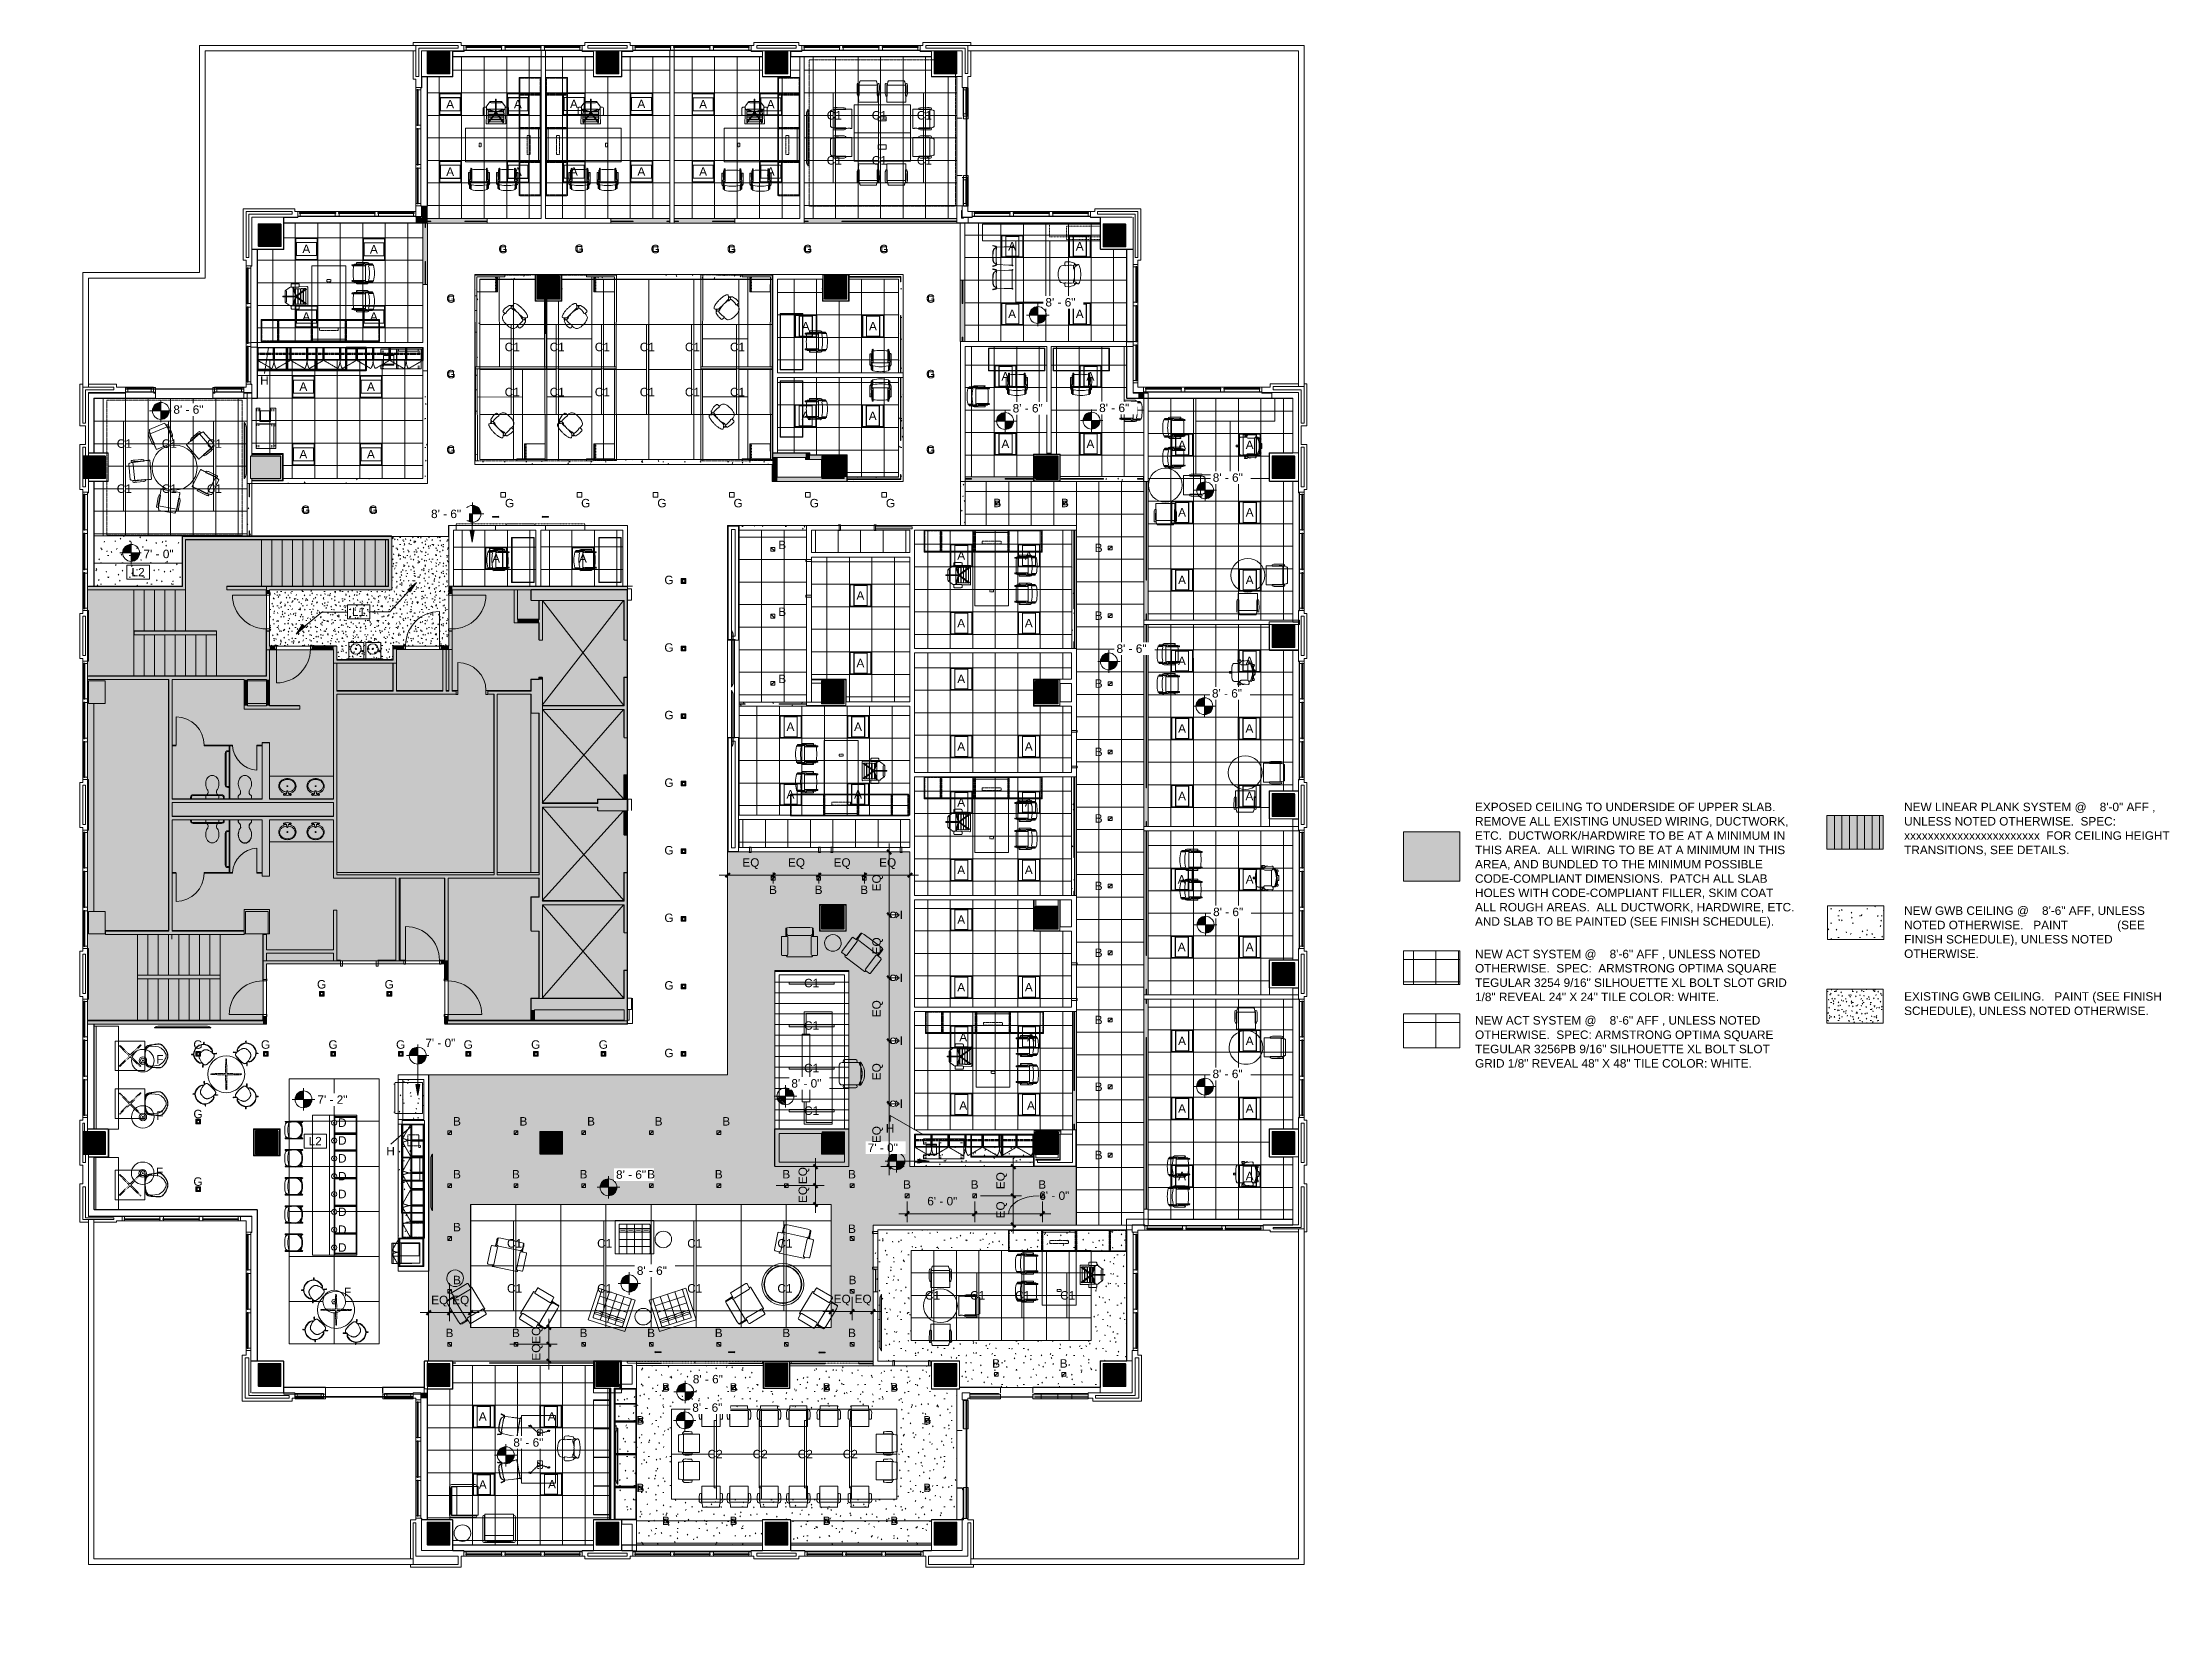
# Model space of a CAD drawing. Header units: inches. Extents: x -1206 to 1060, y -822 to 854.
import ezdxf

# ---------------------------------------------------------------- set-up
doc = ezdxf.new("R2010")
doc.units = ezdxf.units.IN
doc.header["$MEASUREMENT"] = 0
for name, pattern in [('X1$0$Dash', [0.25, 0.125, -0.125]), ('X1$0$Dash 1_16_', [0.125, 0.0625, -0.0625]), ('X1$0$DASH 1_32_', [0.0625, 0.03125, -0.03125]), ('X1$0$Dash 1_8_', [0.25, 0.125, -0.125]), ('X1$0$Hidden', [0.28125, 0.1875, -0.09375]), ('X1$0$IMPORT-2DASHES', [163.199999, 71.999999, -24, 9.6, -24, 9.6, -24]), ('X1$0$Overhead', [0.15625, 0.09375, -0.0625])]:
    doc.linetypes.add(name, pattern=pattern)
for name, color, linetype, lineweight in [('X1$0$18_0109_REV_dwg _7_', 8, 'Continuous', 9), ('X1$0$A-ANNO-DIMS', 211, 'Continuous', 9), ('X1$0$A-ANNO-DIMS-96', 211, 'Continuous', 9), ('X1$0$A-ANNO-KEYN', 231, 'Continuous', 9), ('X1$0$A-Anno-Revs-FinF', 7, 'Continuous', 9), ('X1$0$A-CLNG', 13, 'Continuous', 13), ('X1$0$A-CLNG-PATT', 13, 'Continuous', 13), ('X1$0$A-Cols-Bldg', 7, 'Continuous', 9), ('X1$0$A-DETL', 90, 'Continuous', 9), ('X1$0$A-DETL-GENF', 92, 'Continuous', 9), ('X1$0$A-DETL-THIN', 151, 'Continuous', 9), ('X1$0$A-DOOR', 31, 'Continuous', 13), ('X1$0$A-DOOR-FRAM', 31, 'Continuous', 20), ('X1$0$A-GENM', 13, 'Continuous', 9), ('X1$0$A-WALL', 113, 'Continuous', 13), ('X1$0$A-WALL-PATT', 111, 'Continuous', 13), ('X1$0$ArchiCAD Doors_Pen_No__100', 250, 'Continuous', 20), ('X1$0$ArchiCAD Doors_Pen_No__4', 7, 'Continuous', 9), ('X1$0$ArchiCAD Windows_Pen_No__4', 7, 'Continuous', 9), ('X1$0$BB Columns_Pen_No__3', 250, 'Continuous', 20), ('X1$0$BB Columns_Pen_No__7', 250, 'Continuous', 20), ('X1$0$BB Core_Pen_No__100', 250, 'Continuous', 20), ('X1$0$BB Shell_Pen_No__100', 250, 'Continuous', 20), ('X1$0$BB Shell_Pen_No__95', 250, 'Continuous', 20), ('X1$0$E-LITE-EQPM', 33, 'Continuous', 9), ('X1$0$E-LITE-EQPM-IDEN', 33, 'Continuous', 9), ('X1$0$G-ANNO-DIMS', 111, 'Continuous', 9), ('X1$0$GLZ_GLAZING', 7, 'Continuous', 9), ('X1$0$I-FURN', 30, 'Continuous', 9), ('X1$0$I-FURN-HDLN', 30, 'X1$0$Dash', 9), ('X1$0$I-FURN-PNLS', 30, 'X1$0$Dash', 9), ('X1$0$I-WALL', 2, 'Continuous', 13), ('X1$0$Q-CASE', 31, 'Continuous', 9), ('X1$0$Q-CASE-HDLN', 31, 'X1$0$Dash', 9), ('X1$0$Q-SPCQ', 91, 'Continuous', 9), ('X1$0$Q-SPCQ-HDLN', 91, 'X1$0$Dash', 9), ('X1$0$S-COLS', 52, 'Continuous', 9), ('X2$0$A-DETL', 90, 'Continuous', 9), ('X2$0$A-DETL-GENF', 92, 'Continuous', 9), ('X2$0$A-DETL-THIN', 151, 'Continuous', 9), ('X2$0$G-ANNO-TEXT', 231, 'Continuous', 9)]:
    doc.layers.add(name, color=color, linetype=linetype, lineweight=lineweight)
doc.styles.add('X1$0$Arial', font='arial.ttf', dxfattribs={"height": 9})
doc.styles.add('X1$0$Swis721 Lt BT', font='swissl.ttf', dxfattribs={"height": 9})
doc.styles.add('X2$0$Swis721 Lt BT', font='swissl.ttf', dxfattribs={"height": 9})
doc.dimstyles.new('X1$0$OTJ_-_3_32__Linear__1_2__Tolerance', dxfattribs={"dimscale": 12, "dimtxt": 9.497835, "dimasz": 0.375, "dimexe": 0.75, "dimexo": 0.5, "dimgap": 0.5, "dimtad": 1, "dimdec": 1, "dimrnd": 0.5, "dimzin": 3, "dimdsep": 46, "dimlunit": 4, "dimtxsty": 'X1$0$Swis721 Lt BT', "dimblk1": 'X1$0$_Oblique', "dimblk2": 'X1$0$_Oblique', "dimsah": 1, "dimcen": 0.09, "dimdle": 0.75, "dimazin": 0, "dimtfac": 1, "dimtdec": 4, "dimtix": 1, "dimtmove": 0, "dimatfit": 3, "dimfxl": 1, "dimtvp": 1, "dimfrac": 2, "dimtolj": 1, "dimtzin": 0, "dimarcsym": 2})
doc.dimstyles.new('X1$0$OTJ_-_3_32__Linear__1_2__Tolerance_1', dxfattribs={"dimscale": 12, "dimtxt": 9.497835, "dimasz": 0.375, "dimexe": 0.75, "dimexo": 0.5, "dimgap": 0.5, "dimtad": 1, "dimdec": 1, "dimrnd": 0.5, "dimzin": 3, "dimdsep": 46, "dimlunit": 4, "dimtxsty": 'X1$0$Swis721 Lt BT', "dimblk1": 'X1$0$_Oblique', "dimblk2": 'X1$0$_Oblique', "dimsah": 1, "dimcen": 0.09, "dimdle": 0.75, "dimazin": 0, "dimtfac": 1, "dimtdec": 4, "dimtix": 1, "dimtmove": 1, "dimatfit": 3, "dimfxl": 1, "dimtvp": 1, "dimfrac": 2, "dimtolj": 1, "dimtzin": 0, "dimarcsym": 2})
pattern_1 = [(0, (0, 0), (30.72, 7.68), [1.267, -21.773, 1.267, -21.773, -122.88]), (0, (0, 0), (30.72, 7.68), [-46.08, 1.267, -44.813, 1.267, -21.773, -53.76]), (0, (0, 0), (30.72, 7.68), [-115.2, 1.267, -14.093, 1.267, -37.133]), (120, (11.52, 3.84), (-22.011075, 22.7643), [1.267, -21.773, 1.267, -21.773, -122.88]), (120, (11.52, 3.84), (-22.011075, 22.7643), [-46.08, 1.267, -44.813, 1.267, -21.773, -53.76]), (120, (11.52, 3.84), (-22.011075, 22.7643), [-115.2, 1.267, -14.093, 1.267, -37.133]), (240, (15.36, 19.2), (-8.708925, -30.4443), [1.267, -21.773, 1.267, -21.773, -122.88]), (240, (15.36, 19.2), (-8.708925, -30.4443), [-46.08, 1.267, -44.813, 1.267, -21.773, -53.76]), (240, (15.36, 19.2), (-8.708925, -30.4443), [-115.2, 1.267, -14.093, 1.267, -37.133])]
pattern_2 = [(0, (0, 0), (15.36, 3.84), [1.267, -10.253, 1.267, -10.253, -61.44]), (0, (0, 0), (15.36, 3.84), [-23.04, 1.267, -21.773, 1.267, -10.253, -26.88]), (0, (0, 0), (15.36, 3.84), [-57.6, 1.267, -6.413, 1.267, -17.933]), (120, (5.76, 1.92), (-11.0055376, 11.38215), [1.267, -10.253, 1.267, -10.253, -61.44]), (120, (5.76, 1.92), (-11.0055376, 11.38215), [-23.04, 1.267, -21.773, 1.267, -10.253, -26.88]), (120, (5.76, 1.92), (-11.0055376, 11.38215), [-57.6, 1.267, -6.413, 1.267, -17.933]), (240, (7.68, 9.6), (-4.3544624, -15.22215), [1.267, -10.253, 1.267, -10.253, -61.44]), (240, (7.68, 9.6), (-4.3544624, -15.22215), [-23.04, 1.267, -21.773, 1.267, -10.253, -26.88]), (240, (7.68, 9.6), (-4.3544624, -15.22215), [-57.6, 1.267, -6.413, 1.267, -17.933])]

# ---------------------------------------------------------------- blocks, each defined once
blk = doc.blocks.new('X1$0$P-Top Desk 10 - P-Top Desk 1-4835161-FIRST FLOOR RCP')
at = {"layer": 'X1$0$I-FURN'}
for p, q in [((3888.2, -804.1), (3888.2, -803.1)), ((3888.2, -803.1), (3924.2, -803.1)), ((3924.2, -804.1), (3888.2, -804.1)), ((3888.2, -869.4), (3888.2, -804.1)), ((3924.2, -803.1), (3924.2, -804.1)), ((3924.2, -804.1), (3924.2, -869.4)), ((3834.2, -869.4), (3959.9, -869.4)), ((3834.2, -887.3), (3834.2, -869.4)), ((3959.9, -869.4), (3959.9, -887.3)), ((3959.9, -887.3), (3834.2, -887.3))]:
    blk.add_line(p, q, dxfattribs=at)
at = {"layer": 'X1$0$I-FURN', "linetype": 'X1$0$DASH 1_32_'}
for p, q in [((3870.4, -870.8), (3834.4, -870.8)), ((3888.4, -873.7), (3834.4, -873.7)), ((3870.4, -885.3), (3870.4, -870.8)), ((3888.4, -887.3), (3888.4, -873.7)), ((3834.4, -885.3), (3870.4, -885.3))]:
    blk.add_line(p, q, dxfattribs=at)
blk = doc.blocks.new('X1$0$HermanMiller_Seating_AE11_Aeron_WorkChair - Std Tlt Adj Arms FabPds Size A-4836232-FIRST FLOOR RCP')
at = {"layer": 'X1$0$I-FURN'}
for p, q in [((-7.1, 9.4), (-8.3, 10.3)), ((-6.9, 9.9), (-7.1, 9.4)), ((-7.1, 9.4), (-6.1, 8.6)), ((-5.7, 10.6), (-6.9, 9.9)), ((-6.1, 9.4), (-5.2, 10.1)), ((-6.1, 8.9), (-6.1, 9.4)), ((-6.1, 8.6), (-6.1, 8.9)), ((-5.3, 8), (-6.1, 8.6)), ((-5.2, 10.7), (-5.7, 10.6)), ((-5, 7.6), (-5.3, 8)), ((-4.6, 10.8), (-5.2, 10.7)), ((-5.2, 10.1), (-4.6, 10.2)), ((-4.9, 7.1), (-5, 7.6)), ((-4.9, 7.1), (-4.9, 6)), ((-3.6, 7), (-4.9, 7.1)), ((-4.9, 6), (-3.9, 6)), ((-4.9, 1.3), (-4.9, 6)), ((-4.6, 3.4), (-4.9, 1.3)), ((-4.6, 11.3), (-4.6, 10.8)), ((-4.6, 10.8), (-4.6, 10.2)), ((-3.9, 6), (-4.6, 3.7)), ((-4.6, 3.7), (-4.6, 3.4)), ((-0.1, 13.1), (-3.8, 12.2)), ((-3.6, 9.2), (-3.7, 8.7)), ((-3.7, 8.7), (-3.7, 8.5)), ((-3.7, 8.5), (-3.6, 7.7)), ((-3.6, 7.7), (-3.6, 7.2)), ((-3.6, 7.2), (-3.6, 7)), ((4.6, 13.1), (1.5, 13.3)), ((7.4, 9.4), (5.4, 9.6)), ((5.6, 10), (5.6, 12.1)), ((9, 9), (7.4, 9.4)), ((9.7, 8.7), (9, 9)), ((10.4, 8.2), (9.7, 8.7)), ((11, 7.3), (10.4, 8.2)), ((11.6, 6.2), (11, 7.3)), ((12, 4.9), (11.6, 6.2)), ((12.4, 3.4), (12, 4.9)), ((12.5, 2.1), (12.4, 3.4)), ((-8.3, -10.3), (-7.1, -9.4)), ((-7.1, -9.4), (-6.1, -8.6)), ((-7.1, -9.4), (-6.9, -9.9)), ((-6.9, -9.9), (-5.7, -10.6)), ((-6.1, -8.6), (-5.3, -8)), ((-6.1, -8.9), (-6.1, -8.6)), ((-6.1, -9.4), (-6.1, -8.9)), ((-5.2, -10.1), (-6.1, -9.4)), ((-5.7, -10.6), (-5.2, -10.7)), ((-5.3, -8), (-5, -7.6)), ((-4.6, -10.2), (-5.2, -10.1)), ((-5.2, -10.7), (-4.6, -10.8)), ((-5, -7.6), (-4.9, -7.1)), ((-4.9, -6), (-4.9, -1.3)), ((-4.9, -1.3), (-4.6, -3.4)), ((-4.9, -7.1), (-4.9, -6)), ((-3.9, -6), (-4.9, -6)), ((-4.9, -7.1), (-3.6, -7)), ((-4.6, -3.4), (-4.6, -3.7)), ((-4.6, -3.7), (-3.9, -6)), ((-4.6, -10.8), (-4.6, -10.2)), ((-4.6, -10.8), (-4.6, -11.3)), ((-3.8, -12.2), (-0.1, -13.1)), ((-3.6, -7.7), (-3.7, -8.5)), ((-3.7, -8.5), (-3.7, -8.7)), ((-3.7, -8.7), (-3.6, -9.2)), ((-3.6, -7), (-3.6, -7.2)), ((-3.6, -7.2), (-3.6, -7.7)), ((1.5, -13.3), (4.6, -13.1)), ((5.4, -9.6), (7.4, -9.4)), ((5.6, -12.1), (5.6, -10)), ((7.4, -9.4), (9, -9)), ((9, -9), (9.7, -8.7)), ((9.7, -8.7), (10.4, -8.2)), ((10.4, -8.2), (11, -7.3)), ((11, -7.3), (11.6, -6.2)), ((11.6, -6.2), (12, -4.9)), ((12, -4.9), (12.4, -3.4)), ((12.4, -3.4), (12.5, -2.1))]:
    blk.add_line(p, q, dxfattribs=at)
for centre, radius, start, end in [((-8.6, 9.9), 0.45, 52.4809, 89.3775), ((27.5, 0), 32.4, 177.709, 182.291), ((-3.6, 11.3), 1, 103.3925, 178.698), ((-3.6, 10.2), 1, 181.636, 262.725), ((18, -1), 23, 159.7776, 162.2357), ((-3.6, 10.2), 1, 262.725, 269.798), ((0.1, -7.8), 17.4, 75.7341, 102.2737), ((1.2, 7.3), 6, 87.0643, 103.3925), ((4.6, 10), 0.937, 255.7341, 335.4422), ((4.6, 12.1), 1, 0, 87.0643), ((4.6, 10), 1, 332.4862, 360), ((-4.4, 0), 17, 352.8004, 7.1996), ((-8.6, -9.9), 0.45, 270.6225, 307.5191), ((-3.6, -10.2), 1, 97.275, 178.364), ((-3.6, -11.3), 1, 181.302, 256.6075), ((18, 1), 23, 197.7643, 200.2224), ((-3.6, -10.2), 1, 90.202, 97.275), ((0.1, 7.8), 17.4, 257.7263, 284.2659), ((1.2, -7.3), 6, 256.6075, 272.9357), ((4.6, -10), 0.937, 24.5578, 104.2659), ((4.6, -12.1), 1, 272.9357, 360), ((4.6, -10), 1, 360, 27.5138)]:
    blk.add_arc(centre, radius, start, end, dxfattribs=at)
blk.add_open_spline([(-8.6, 10.4), (-8.7, 10.4), (-9, 10.3), (-9.4, 9.9), (-9.9, 9.3), (-10.2, 8.4), (-10.6, 7.4), (-10.9, 6.1), (-11.1, 4.7), (-11.3, 2.7), (-11.4, 0.5), (-11.4, -1.6), (-11.2, -3.8), (-10.9, -6.2), (-10.3, -8.5), (-9.6, -9.8), (-9, -10.3), (-8.7, -10.4), (-8.6, -10.4)], degree=3, knots=[0, 0, 0, 0, 0.05, 0.1, 0.15, 0.2, 0.25, 0.3, 0.35, 0.4, 0.5, 0.55, 0.6, 0.7, 0.8, 0.9, 0.95, 1, 1, 1, 1], dxfattribs=at)
blk = doc.blocks.new('X1$0$Bernhardt_Design-Chair-Guest-Audio - 1121B-4836248-FIRST FLOOR RCP')
at = {"layer": 'X1$0$I-FURN'}
for p, q in [((-11.2, 10.3), (-10.4, 7.3)), ((-9.8, 7.5), (-10.6, 10.5)), ((-9.2, 6.1), (-9.8, -6.3)), ((-9.1, 6.8), (-9.2, 6.1)), ((-9.1, 6.8), (-7.2, 9.5)), ((-9.1, 6.7), (-8.9, 7.3)), ((-8.8, 7.4), (-8.9, 7.3)), ((-7.2, 9.8), (-8.8, 7.4)), ((-7.2, 9.8), (-7.2, 9.5)), ((8.8, 7.4), (7.2, 9.8)), ((7.2, 9.8), (7.2, 9.5)), ((9.1, 6.8), (7.2, 9.5)), ((8.8, 7.4), (8.9, 7.3)), ((9.1, 6.7), (8.9, 7.3)), ((9.2, 6.1), (9.1, 6.8)), ((9.8, -6.3), (9.2, 6.1)), ((10.6, 10.5), (9.8, 7.5)), ((10.4, 7.3), (11.2, 10.3)), ((-10, -9.7), (-10.5, -10.2)), ((-9.8, -6.3), (-10, -9.7)), ((-10, -9.7), (-10, -9.9)), ((-10, -10.6), (-9.4, -9.9)), ((-9.4, -9.9), (-10, -9.9)), ((-9.9, -9.9), (-10, -9.9)), ((-9.9, -9.9), (-9.6, -1.5)), ((-9.1, -9.9), (-9.9, -9.9)), ((-9.4, -9.9), (-9.1, -9.9)), ((-8.5, -10), (-8, -10)), ((-7.8, -9.9), (-8.2, -9.9)), ((-7.1, -10), (0, -10)), ((0, -10), (-6.9, -10)), ((0, -10), (7.1, -10)), ((0, -10), (6.9, -10)), ((7.8, -9.9), (8.2, -9.9)), ((8, -10), (8.5, -10)), ((9.1, -9.9), (9.4, -9.9)), ((9.1, -9.9), (9.9, -9.9)), ((9.4, -9.9), (10, -10.6)), ((9.4, -9.9), (10, -9.9)), ((9.9, -9.9), (9.6, -1.5)), ((10, -9.7), (9.8, -6.3)), ((9.9, -9.9), (10, -9.9)), ((10.5, -10.2), (10, -9.7)), ((10, -9.7), (10, -9.9))]:
    blk.add_line(p, q, dxfattribs=at)
for centre, start, end in [((-8.8, 11.4), 255.5346, 268.7829), ((8.8, 11.4), 271.2171, 284.4654)]:
    blk.add_arc(centre, 4.05, start, end, dxfattribs=at)
for centre, major_axis, ratio, start_param, end_param in [((-8.1, 7.7), (-1.45, 0.12), 0.700546, 2.050204, 2.563631), ((-6.8, 9.6), (0.408, 0.067), 0.197413, 1.582728, 2.864388), ((-6.8, 6.2), (0.401, 0.996), 0.59623, 0.5046, 0.791422), ((6.2, 6.2), (0.585, 0.931), 0.766651, 6.180606, 6.454059), ((6.8, 9.6), (-0.408, 0.067), 0.197413, 3.418797, 4.700457), ((-9.1, -10.1), (1.94, 0), 0.107774, 1.117011, 1.570796), ((-6.9, -9.7), (-2.12, 0), 0.107774, 1.117011, 1.570796), ((6.9, -9.7), (2.12, 0), 0.107774, 4.712389, 5.166175), ((9.1, -10.1), (1.94, 0), 0.107774, 1.570796, 2.024582)]:
    blk.add_ellipse(centre, major_axis=major_axis, ratio=ratio, start_param=start_param, end_param=end_param, dxfattribs=at)
for points, knots in [([(-10.6, 10.5), (-10.6, 10.5), (-10.6, 10.6), (-10.7, 10.7), (-10.8, 10.7), (-10.9, 10.7), (-11, 10.7), (-11.1, 10.6), (-11.2, 10.5), (-11.2, 10.4), (-11.2, 10.4), (-11.2, 10.3)], [0, 0, 0, 0, 0.153846, 0.230769, 0.307692, 0.461538, 0.615385, 0.711538, 0.807692, 0.903846, 1, 1, 1, 1]), ([(-10.4, 7.3), (-10.3, 7.2), (-10.3, 7.2), (-10.3, 7.2), (-10.3, 7.2), (-10.3, 7.2), (-10.3, 7.1), (-10.3, 7.1), (-10.3, 7.1), (-10.3, 7.1), (-10.3, 7.1), (-10.3, 7.1), (-10.3, 7.1), (-10.2, 7.1), (-10.2, 7.1), (-10.2, 7.1), (-10.2, 7.1), (-10.2, 7.1), (-10.2, 7), (-10.2, 7), (-10.2, 7), (-10.1, 7), (-10.1, 7), (-10, 7), (-10, 6.9), (-9.9, 6.9), (-9.8, 6.9), (-9.7, 6.9), (-9.6, 6.8), (-9.5, 6.8), (-9.4, 6.8), (-9.3, 6.8), (-9.3, 6.8), (-9.2, 6.8), (-9.1, 6.8), (-9.1, 6.8)], [0, 0, 0, 0, 0.020833, 0.03125, 0.041667, 0.046875, 0.052083, 0.0625, 0.072917, 0.078125, 0.083333, 0.088542, 0.09375, 0.104167, 0.114583, 0.125, 0.135417, 0.145833, 0.166667, 0.1875, 0.208333, 0.25, 0.291667, 0.333333, 0.375, 0.416667, 0.5, 0.583333, 0.666667, 0.75, 0.833333, 0.875, 0.916667, 0.958333, 1, 1, 1, 1]), ([(-7.5, 6.8), (-7.6, 6.7), (-7.9, 6.7), (-8.3, 6.7), (-8.6, 6.7), (-8.9, 6.6), (-9, 6.6), (-9.1, 6.6)], [-1, -1, -1, -1, -0.75, -0.5, -0.25, -0.125, 0, 0, 0, 0]), ([(-6.8, 9.9), (-6.9, 9.9), (-7, 9.9), (-7.1, 9.8), (-7.2, 9.8), (-7.2, 9.8)], [0, 0, 0, 0, 0.285714, 0.571429, 1, 1, 1, 1]), ([(0, 10.8), (-0.2, 10.8), (-0.5, 10.8), (-1, 10.8), (-1.3, 10.8), (-1.5, 10.8), (-1.8, 10.8), (-2.1, 10.8), (-2.4, 10.8), (-2.6, 10.8), (-2.9, 10.8), (-3.2, 10.8), (-3.5, 10.7), (-3.8, 10.7), (-4.2, 10.7), (-4.7, 10.6), (-5.2, 10.5), (-5.7, 10.3), (-6.3, 10.1), (-6.6, 10), (-6.8, 9.9)], [0, 0, 0, 0, 0.083333, 0.125, 0.166667, 0.208333, 0.25, 0.291667, 0.333333, 0.375, 0.416667, 0.458333, 0.5, 0.541667, 0.583333, 0.666667, 0.75, 0.833333, 0.916667, 1, 1, 1, 1]), ([(-6.8, 9.7), (-6.6, 9.7), (-6.3, 9.9), (-5.8, 10), (-5.5, 10.1), (-5.2, 10.2), (-4.8, 10.3), (-4.3, 10.4), (-3.9, 10.5), (-3.5, 10.5), (-3.1, 10.5), (-2.8, 10.5), (-2.5, 10.5), (-2.2, 10.5), (-1.8, 10.6), (-1.5, 10.6), (-1.1, 10.6), (-0.7, 10.6), (-0.3, 10.6), (0, 10.6)], [0, 0, 0, 0, 0.1, 0.15, 0.2, 0.25, 0.3, 0.4, 0.45, 0.5, 0.55, 0.6, 0.65, 0.7, 0.75, 0.8, 0.85, 0.9, 1, 1, 1, 1]), ([(-6, 7.3), (-6, 7.3), (-6.1, 7.3), (-6.2, 7.3), (-6.2, 7.3), (-6.3, 7.2), (-6.4, 7.2), (-6.4, 7.2), (-6.5, 7.2), (-6.5, 7.2), (-6.6, 7.2), (-6.7, 7.2), (-6.7, 7.2)], [-1, -1, -1, -1, -0.833333, -0.75, -0.666667, -0.583333, -0.5, -0.416667, -0.333333, -0.25, -0.166667, 0, 0, 0, 0]), ([(0, 7.3), (-0.3, 7.3), (-0.8, 7.3), (-1.5, 7.3), (-2, 7.3), (-2.5, 7.3), (-3.1, 7.3), (-3.6, 7.3), (-4.1, 7.3), (-4.6, 7.3), (-5.2, 7.3), (-5.7, 7.3), (-6, 7.3)], [0, 0, 0, 0, 0.166667, 0.25, 0.333333, 0.416667, 0.5, 0.583333, 0.666667, 0.75, 0.833333, 1, 1, 1, 1]), ([(6.8, 9.9), (6.6, 10), (6.3, 10.1), (5.7, 10.3), (5.2, 10.5), (4.7, 10.6), (4.2, 10.7), (3.8, 10.7), (3.5, 10.7), (3.2, 10.8), (2.9, 10.8), (2.6, 10.8), (2.4, 10.8), (2.1, 10.8), (1.8, 10.8), (1.5, 10.8), (1.3, 10.8), (1, 10.8), (0.5, 10.8), (0.2, 10.8), (0, 10.8)], [0, 0, 0, 0, 0.083333, 0.166667, 0.25, 0.333333, 0.416667, 0.458333, 0.5, 0.541667, 0.583333, 0.625, 0.666667, 0.708333, 0.75, 0.791667, 0.833333, 0.875, 0.916667, 1, 1, 1, 1]), ([(6.8, 9.7), (6.6, 9.7), (6.3, 9.9), (5.8, 10), (5.5, 10.1), (5.2, 10.2), (4.8, 10.3), (4.3, 10.4), (3.9, 10.5), (3.5, 10.5), (3.1, 10.5), (2.8, 10.5), (2.5, 10.5), (2.2, 10.5), (1.8, 10.6), (1.5, 10.6), (1.1, 10.6), (0.7, 10.6), (0.3, 10.6), (0, 10.6)], [0, 0, 0, 0, 0.1, 0.15, 0.2, 0.25, 0.3, 0.4, 0.45, 0.5, 0.55, 0.6, 0.65, 0.7, 0.75, 0.8, 0.85, 0.9, 1, 1, 1, 1]), ([(6, 7.3), (5.7, 7.3), (5.2, 7.3), (4.6, 7.3), (4.1, 7.3), (3.6, 7.3), (3.1, 7.3), (2.5, 7.3), (2, 7.3), (1.5, 7.3), (0.8, 7.3), (0.3, 7.3), (0, 7.3)], [0, 0, 0, 0, 0.166667, 0.25, 0.333333, 0.416667, 0.5, 0.583333, 0.666667, 0.75, 0.833333, 1, 1, 1, 1]), ([(6.7, 7.2), (6.7, 7.2), (6.6, 7.2), (6.6, 7.2), (6.5, 7.2), (6.5, 7.2), (6.5, 7.2), (6.4, 7.2), (6.4, 7.2), (6.4, 7.2), (6.3, 7.2), (6.2, 7.3), (6.1, 7.3), (6, 7.3), (6, 7.3)], [-1, -1, -1, -1, -0.875, -0.8125, -0.75, -0.6875, -0.625, -0.5625, -0.53125, -0.5, -0.4375, -0.375, -0.25, 0, 0, 0, 0]), ([(7.2, 9.8), (7.2, 9.8), (7.2, 9.8), (7.1, 9.8), (7.1, 9.8), (7, 9.9), (6.9, 9.9), (6.8, 9.9), (6.8, 9.9)], [0, 0, 0, 0, 0.142857, 0.285714, 0.428571, 0.571429, 0.857143, 1, 1, 1, 1]), ([(9.1, 6.6), (9, 6.6), (8.9, 6.6), (8.6, 6.7), (8.3, 6.7), (7.9, 6.7), (7.6, 6.7), (7.5, 6.8)], [-1, -1, -1, -1, -0.875, -0.75, -0.5, -0.25, 0, 0, 0, 0]), ([(9.1, 6.8), (9.1, 6.8), (9.2, 6.8), (9.3, 6.8), (9.3, 6.8), (9.4, 6.8), (9.5, 6.8), (9.5, 6.8), (9.6, 6.8), (9.6, 6.8), (9.7, 6.9), (9.8, 6.9), (9.8, 6.9), (9.9, 6.9), (10, 7), (10.1, 7), (10.1, 7), (10.2, 7), (10.2, 7), (10.2, 7), (10.2, 7.1), (10.2, 7.1), (10.2, 7.1), (10.2, 7.1), (10.2, 7.1), (10.2, 7.1), (10.3, 7.1), (10.3, 7.1), (10.3, 7.1), (10.3, 7.1), (10.3, 7.1), (10.3, 7.2), (10.3, 7.2), (10.3, 7.2), (10.3, 7.2), (10.4, 7.3)], [0, 0, 0, 0, 0.041667, 0.083333, 0.125, 0.166667, 0.208333, 0.25, 0.291667, 0.333333, 0.375, 0.416667, 0.5, 0.583333, 0.666667, 0.708333, 0.75, 0.78125, 0.8125, 0.84375, 0.859375, 0.867188, 0.875, 0.882812, 0.890625, 0.898438, 0.90625, 0.914062, 0.921875, 0.9375, 0.953125, 0.957031, 0.960938, 0.96875, 1, 1, 1, 1]), ([(11.2, 10.3), (11.2, 10.4), (11.2, 10.5), (11.2, 10.6), (11.1, 10.6), (11, 10.7), (10.9, 10.7), (10.7, 10.7), (10.7, 10.7), (10.6, 10.6), (10.6, 10.5), (10.6, 10.5)], [0, 0, 0, 0, 0.153846, 0.230769, 0.307692, 0.461538, 0.615385, 0.711538, 0.807692, 0.903846, 1, 1, 1, 1]), ([(-10.5, -10.2), (-10.5, -10.2), (-10.5, -10.3), (-10.6, -10.4), (-10.6, -10.5), (-10.5, -10.6), (-10.4, -10.7), (-10.3, -10.7), (-10.2, -10.7), (-10.1, -10.7), (-10, -10.7), (-10, -10.6)], [0, 0, 0, 0, 0.153846, 0.230769, 0.307692, 0.461538, 0.615385, 0.711538, 0.807692, 0.903846, 1, 1, 1, 1]), ([(10, -10.6), (10.1, -10.7), (10.1, -10.7), (10.2, -10.7), (10.3, -10.7), (10.4, -10.7), (10.5, -10.6), (10.6, -10.5), (10.6, -10.4), (10.5, -10.3), (10.5, -10.2), (10.5, -10.2)], [0, 0, 0, 0, 0.153846, 0.230769, 0.307692, 0.461538, 0.615385, 0.711538, 0.807692, 0.903846, 1, 1, 1, 1])]:
    blk.add_open_spline(points, degree=3, knots=knots, dxfattribs=at)
for points in [[(7.5, 6.8), (7.4, 6.8), (7.3, 6.8), (7.1, 6.9), (7, 7), (6.9, 7), (6.9, 7.1)], [(-9.1, -9.9), (-9, -9.9), (-8.8, -9.9), (-8.6, -9.9), (-8.5, -10)], [(-8, -10), (-7.9, -10), (-7.6, -10), (-7.2, -10), (-7.1, -10)], [(7.1, -10), (7.2, -10), (7.6, -10), (7.9, -10), (8, -10)], [(8.5, -10), (8.6, -9.9), (8.8, -9.9), (9, -9.9), (9.1, -9.9)]]:
    blk.add_open_spline(points, degree=3, dxfattribs=at)
blk = doc.blocks.new('X1$0$Booth Seat4 - Booth Seat-4903421-FIRST FLOOR RCP')
at = {"layer": 'X1$0$I-FURN'}
for p, q in [((703.9, 686.4), (720.9, 703.3)), ((720.9, 703.3), (798.6, 625.6)), ((702.5, 685), (703.9, 686.4)), ((780.2, 607.3), (702.5, 685)), ((703.9, 686.4), (781.6, 608.7)), ((781.6, 608.7), (703.9, 686.4)), ((798.6, 625.6), (781.6, 608.7)), ((781.6, 608.7), (780.2, 607.3))]:
    blk.add_line(p, q, dxfattribs=at)
blk = doc.blocks.new('X1$0$REVIT_CST0807Q - 28 3_8_ High-4909761-FIRST FLOOR RCP')
at = {"layer": 'X1$0$I-FURN'}
for p, q in [((-15.8, 15.7), (15.7, 15.7)), ((-15.8, -15.8), (-15.8, 15.7)), ((15.7, 15.7), (15.7, -15.8)), ((15.7, -15.8), (-15.8, -15.8))]:
    blk.add_line(p, q, dxfattribs=at)
at = {"layer": 'X1$0$I-FURN-HDLN'}
for p, q in [((-11.8, 11.3), (-1.1, 0.1)), ((-0.1, 1.1), (-11.2, 11.9)), ((11.2, 11.9), (0.1, 1.1)), ((1.1, 0.1), (11.8, 11.3)), ((-1.1, -0.1), (-11.4, -10.8)), ((-10.8, -11.4), (-0.1, -1.1)), ((0.1, -1.1), (10.8, -11.4)), ((11.4, -10.8), (1.1, -0.1))]:
    blk.add_line(p, q, dxfattribs=at)
for centre, radius, start, end in [((0, 0), 16.3, 133.4596, 136.4655), ((-1.3, 0), 0.206, 318.5957, 40.7021), ((0, 1.3), 0.206, 228.5804, 312.4265), ((1.3, 0), 0.206, 136.1671, 221.3524), ((1.3, -0.1), 0.206, 139.3099, 167.0272), ((0, 0), 16.3, 43.6309, 46.5465), ((0, 0), 15.7, 223.4282, 226.6526), ((0, 0), 15.7, 313.3534, 316.5718)]:
    blk.add_arc(centre, radius, start, end, dxfattribs=at)
blk.add_ellipse((0, -1.3), major_axis=(0.205, 0), ratio=0.990705, start_param=0.842477, end_param=2.299101, dxfattribs=at)
blk = doc.blocks.new('X1$0$HermanMiller_Collection_Eames_UpholsteredMoldedArmChair - Upholstered Plastic 4-leg Base 3-4909762-FIRST FLOOR RCP')
at = {"layer": 'X1$0$I-FURN'}
for p, q in [((-12.5, 1.1), (-12.6, 0)), ((-9.8, 5.9), (-11, 4.5)), ((-4.9, 12.7), (-5, 12.7)), ((2.4, 10.6), (-4.7, 9.8)), ((3.3, 10.6), (2.4, 10.6)), ((3.3, 10.6), (3.7, 10.8)), ((4.9, 10.3), (3.3, 10.6)), ((9.8, 0), (9.7, 2)), ((9.8, 0), (9.8, 0)), ((9.8, 0), (9.8, 0)), ((-12.5, -1.1), (-12.6, 0)), ((-9.8, -5.9), (-11, -4.5)), ((-5, -12.7), (-4.9, -12.7)), ((2.4, -10.6), (-4.7, -9.8)), ((3.3, -10.6), (2.4, -10.6)), ((4.9, -10.3), (3.3, -10.6)), ((3.3, -10.6), (3.7, -10.8)), ((9.8, 0), (9.7, -2))]:
    blk.add_line(p, q, dxfattribs=at)
for centre, radius, start, end in [((5.8, -3.8), 20.9, 149.4111, 156.2578), ((-9.6, 0.8), 2.89, 148.1153, 173.4244), ((5.8, -3.8), 20.9, 141.8154, 149.4111), ((-23.9, 9.7), 14, 328.1153, 338.1707), ((2.1, -4.4), 15.7, 115.6446, 139.1162), ((3.2, 11.5), 0.869, 304.3061, 19.3416), ((4, 5.5), 4.97, 21.9526, 79.1526), ((-5.5, 1.6), 15.2, 1.4334, 21.9526), ((-10.7, 0.5), 21.6, 18.451, 23.2032), ((-10.7, 0.5), 21.6, 11.8405, 18.451), ((5.8, 3.8), 20.9, 203.7422, 209.1658), ((-9.6, -0.8), 2.89, 186.5756, 211.8847), ((5.8, 3.8), 20.9, 209.1658, 218.1846), ((-23.9, -9.7), 14, 21.8293, 31.8847), ((2.1, 4.4), 15.7, 220.8838, 244.3554), ((3.2, -11.5), 0.869, 340.6584, 55.6939), ((4, -5.5), 4.97, 280.8474, 338.0474), ((-5.5, -1.6), 15.2, 338.0474, 358.5666), ((-10.7, -0.5), 21.6, 336.7968, 340.1115), ((-10.7, -0.5), 21.6, 340.1115, 344.2116)]:
    blk.add_arc(centre, radius, start, end, dxfattribs=at)
for centre, major_axis, ratio, start_param, end_param in [((3.4, -16.4), (0, 32.9), 0.665393, 0.633807, 0.689312), ((-7.9, 11.8), (2.68, 2.96), 0.015729, 1.944615, 2.206038), ((-5, 7.1), (0, 5.41), 0.997902, 6.280317, 6.723004), ((-5.1, -13.8), (0, 26.3), 0.997902, 6.17094, 6.280317), ((-28.9, -225.1), (0, 239), 0.997902, 6.152583, 6.17094), ((2.3, 11.9), (-3.13, 0.41), 0.012863, 1.554281, 2.001245), ((2.1, -51), (0, 62.7), 0.465035, 6.157548, 6.183609), ((4.2, -16.2), (0, 27.6), 0.465035, 6.060021, 6.159998), ((4.9, -9.2), (0, 20.5), 0.465035, 6.001994, 6.057858), ((3.4, 16.4), (0, 32.9), 0.665393, 2.45228, 2.507786), ((-7.9, -11.8), (-2.68, 2.96), 0.015729, 0.935555, 1.196978), ((-5, -7.1), (0, 5.41), 0.997902, 2.701774, 3.144461), ((-5.1, 13.8), (0, 26.3), 0.997902, 3.144461, 3.253838), ((-28.9, 225.1), (0, 239), 0.997902, 3.253838, 3.272195), ((2.3, -11.9), (3.13, 0.41), 0.012863, 1.140348, 1.587312), ((2.1, 51), (0, 62.7), 0.465035, 3.241169, 3.26723), ((4.2, 16.2), (0, 27.6), 0.465035, 3.264779, 3.364757), ((4.9, 9.2), (0, 20.5), 0.465035, 3.36692, 3.422784)]:
    blk.add_ellipse(centre, major_axis=major_axis, ratio=ratio, start_param=start_param, end_param=end_param, dxfattribs=at)
for points, knots in [([(-13.4, 4.6), (-13.5, 4.2), (-13.7, 3.7), (-13.9, 2.9), (-14.1, 2.3), (-14.2, 1.8), (-14.3, 1.2), (-14.3, 0.6), (-14.3, 0), (-14.3, -0.6), (-14.3, -1.2), (-14.2, -1.8), (-14.1, -2.4), (-13.9, -2.9), (-13.7, -3.7), (-13.5, -4.2), (-13.4, -4.6)], [0, 0, 0, 0, 0.125, 0.1875, 0.25, 0.3125, 0.375, 0.4375, 0.5, 0.5625, 0.625, 0.6875, 0.75, 0.8125, 0.875, 1, 1, 1, 1]), ([(-13.2, 4.5), (-13.3, 4.2), (-13.6, 3.6), (-14, 2.2), (-14.2, 0.8), (-14.1, -0.8), (-14, -2.1), (-13.7, -3.3), (-13.4, -4.1), (-13.2, -4.5)], [0, 0, 0, 0, 0.111111, 0.222222, 0.444444, 0.583333, 0.722222, 0.861111, 1, 1, 1, 1]), ([(-13.2, 4.5), (-13, 4.8), (-12.7, 5.5), (-12.3, 6.4), (-11.8, 7.2), (-11.4, 7.8), (-10.9, 8.4), (-10.7, 8.8), (-10.5, 9)], [0, 0, 0, 0, 0.2, 0.4, 0.55, 0.7, 0.85, 1, 1, 1, 1]), ([(9.2, 9), (9.1, 9.2), (8.9, 9.5), (8.7, 9.9), (8.6, 10), (8.4, 10.2), (8.2, 10.4), (8, 10.6), (7.8, 10.7), (7.6, 10.8), (7.5, 10.9)], [0, 0, 0, 0, 0.25, 0.375, 0.4375, 0.5, 0.625, 0.75, 0.875, 1, 1, 1, 1]), ([(7.5, 10.4), (7.6, 10.4), (7.8, 10.3), (8.1, 10), (8.4, 9.7), (8.7, 9.3), (8.8, 9.1), (8.8, 8.9)], [0, 0, 0, 0, 0.2, 0.4, 0.7, 0.85, 1, 1, 1, 1]), ([(8.8, 8.9), (9, 8.5), (9.4, 7.6), (9.8, 6.3), (10.2, 4.8), (10.4, 3.8), (10.4, 3.3), (10.4, 3.3)], [0, 0, 0, 0, 0.1666667, 0.3333333, 0.5, 0.6666667, 0.6802853, 0.6802853, 0.6802853, 0.6802853]), ([(-13.2, -4.5), (-13, -4.8), (-12.7, -5.5), (-12.3, -6.4), (-11.8, -7.2), (-11.4, -7.8), (-10.9, -8.4), (-10.7, -8.8), (-10.5, -9)], [0, 0, 0, 0, 0.2, 0.4, 0.55, 0.7, 0.85, 1, 1, 1, 1]), ([(7.5, -10.4), (7.6, -10.4), (7.8, -10.3), (8.1, -10), (8.4, -9.7), (8.7, -9.3), (8.8, -9.1), (8.8, -8.9)], [0, 0, 0, 0, 0.2, 0.4, 0.7, 0.85, 1, 1, 1, 1]), ([(7.5, -10.9), (7.6, -10.8), (7.8, -10.7), (8, -10.6), (8.2, -10.4), (8.3, -10.3), (8.5, -10.1), (8.7, -9.9), (8.9, -9.5), (9.1, -9.2), (9.2, -9)], [0, 0, 0, 0, 0.125, 0.25, 0.375, 0.4375, 0.5, 0.625, 0.75, 1, 1, 1, 1]), ([(8.8, -8.9), (9, -8.5), (9.4, -7.6), (9.8, -6.3), (10.1, -5.3), (10.2, -4.7), (10.2, -4.7)], [0, 0, 0, 0, 0.1666667, 0.3333333, 0.5, 0.5207056, 0.5207056, 0.5207056, 0.5207056])]:
    blk.add_open_spline(points, degree=3, knots=knots, dxfattribs=at)
for points in [[(-9.7, 10.2), (-9.9, 10), (-10.2, 9.7), (-10.5, 9.3), (-10.7, 9.1)], [(-9.1, 10.9), (-9.2, 10.8), (-9.4, 10.5), (-9.6, 10.3), (-9.7, 10.2)], [(-7.4, 12.2), (-7.7, 12), (-8.3, 11.6), (-8.9, 11.2), (-9.1, 10.9)], [(-8.9, 10.8), (-8.8, 10.9), (-8.6, 11.1), (-8.3, 11.4), (-7.8, 11.7), (-7.6, 11.9), (-7.4, 12)], [(-5, 12.7), (-5.4, 12.7), (-6.2, 12.6), (-7, 12.4), (-7.4, 12.2)], [(-2, 12.6), (-2.5, 12.6), (-3.4, 12.7), (-4.4, 12.7), (-4.9, 12.7)], [(2.3, 12), (1.6, 12.1), (0.1, 12.3), (-1.3, 12.5), (-2, 12.6)], [(3.8, 11.9), (3.7, 11.9), (3.5, 11.9), (3.1, 11.9), (2.7, 12), (2.4, 12), (2.3, 12)], [(3.6, 11.7), (3.7, 11.6), (4, 11.6), (4.4, 11.5), (4.7, 11.4), (4.9, 11.4), (5, 11.4)], [(4.2, 11.8), (4.2, 11.8), (4.1, 11.8), (4, 11.8), (3.8, 11.8), (3.8, 11.9)], [(6.3, 11.4), (5.9, 11.5), (5.2, 11.6), (4.6, 11.8), (4.2, 11.8)], [(6.8, 11.2), (6.7, 11.3), (6.5, 11.3), (6.3, 11.4), (6.3, 11.4)], [(7.5, 10.9), (7.4, 10.9), (7.2, 11), (7, 11.2), (6.8, 11.2), (6.8, 11.2)], [(-10.7, -9.1), (-10.5, -9.3), (-10.2, -9.7), (-9.9, -10), (-9.7, -10.2)], [(-9.7, -10.2), (-9.6, -10.3), (-9.4, -10.5), (-9.2, -10.8), (-9.1, -10.9)], [(-9.1, -10.9), (-8.9, -11.2), (-8.3, -11.6), (-7.7, -12), (-7.4, -12.2)], [(-8.9, -10.8), (-8.8, -10.9), (-8.6, -11.1), (-8.3, -11.4), (-7.8, -11.7), (-7.6, -11.9), (-7.4, -12)], [(-7.4, -12.2), (-7, -12.4), (-6.2, -12.6), (-5.4, -12.7), (-5, -12.7)], [(-4.9, -12.7), (-4.4, -12.7), (-3.4, -12.7), (-2.5, -12.6), (-2, -12.6)], [(-2, -12.6), (-1.3, -12.5), (0.1, -12.3), (1.6, -12.1), (2.3, -12)], [(2.3, -12), (2.4, -12), (2.7, -12), (3.1, -11.9), (3.5, -11.9), (3.7, -11.9), (3.8, -11.9)], [(3.6, -11.7), (3.7, -11.6), (4, -11.6), (4.4, -11.5), (4.7, -11.4), (4.9, -11.4), (5, -11.4)], [(3.8, -11.9), (3.8, -11.8), (4, -11.8), (4.1, -11.8), (4.2, -11.8), (4.2, -11.8)], [(4.2, -11.8), (4.6, -11.8), (5.2, -11.6), (5.9, -11.5), (6.3, -11.4)], [(6.3, -11.4), (6.3, -11.4), (6.5, -11.3), (6.7, -11.3), (6.8, -11.2)], [(6.8, -11.2), (6.8, -11.2), (7, -11.2), (7.2, -11), (7.4, -10.9), (7.5, -10.9)]]:
    blk.add_open_spline(points, degree=3, dxfattribs=at)
blk = doc.blocks.new('X1$0$Cahoots_Tables - Small Round-4938073-FIRST FLOOR RCP')
at = {"layer": 'X1$0$I-FURN'}
for start, end in [(0, 180), (180, 0)]:
    blk.add_arc((0.015625, 0), 8.858268, start, end, dxfattribs=at)
blk = doc.blocks.new('X1$0$Bernhardt_Design-Chair-Lounge-Atlantic - 6262-4902859-FIRST FLOOR RCP')
at = {"layer": 'X1$0$I-FURN'}
for p, q in [((-17.4, -13.2), (-17.4, 12.2)), ((-15.5, 14.1), (-15.3, 14.1)), ((-15.5, -13.2), (-15.5, 14.1)), ((-15.3, 15.2), (15.3, 15.2)), ((-15.3, 14.1), (-15.3, 15.2)), ((-15.3, 14.1), (-15.3, -13)), ((15.3, 15.2), (15.3, 14.1)), ((15.3, 14.1), (15.5, 14.1)), ((15.3, 14.1), (15.3, -13)), ((15.5, -13.2), (15.5, 14.1)), ((17.4, 12.2), (17.4, -13.2)), ((-15.4, -13.3), (-15, -13.3)), ((15.4, -15.2), (-15.4, -15.2)), ((-15.3, -7.5), (0, -7.5)), ((-15.2, -12.8), (-15.2, -7.5)), ((0, -12.8), (-15.2, -12.8)), ((-15.2, -13.1), (0, -13.1)), ((0, -13.8), (-12.9, -13.8)), ((15.3, -7.5), (0, -7.5)), ((0, -12.8), (15.2, -12.8)), ((15.2, -13.1), (0, -13.1)), ((0, -13.8), (12.9, -13.8)), ((15.4, -13.3), (15, -13.3)), ((15.2, -12.8), (15.2, -7.5))]:
    blk.add_line(p, q, dxfattribs=at)
for centre, radius, start, end in [((-15.5, 12.2), 1.92, 90, 180), ((15.5, 12.2), 1.92, 0, 90), ((-15.4, -13.2), 2, 180, 270), ((-15.4, -13.2), 0.0845, 180, 270), ((15.4, -13.2), 2, 270, 0), ((15.4, -13.2), 0.0845, 270, 0)]:
    blk.add_arc(centre, radius, start, end, dxfattribs=at)
for points, knots in [([(-15.2, -12.8), (-15.2, -12.8), (-15.2, -12.8), (-15.2, -12.9), (-15.2, -12.9), (-15.2, -12.9), (-15.2, -12.9), (-15.2, -12.9), (-15.2, -12.9), (-15.3, -12.9), (-15.3, -12.9), (-15.3, -12.9), (-15.3, -13), (-15.3, -13), (-15.3, -13), (-15.3, -13), (-15.3, -13.1), (-15.3, -13.1), (-15.2, -13.1), (-15.2, -13.1), (-15.2, -13.1), (-15.2, -13.1), (-15.2, -13.1), (-15.2, -13.1), (-15.2, -13.1), (-15.2, -13.1), (-15.2, -13.1)], [0, 0, 0, 0, 0.083333, 0.125, 0.166667, 0.1875, 0.208333, 0.25, 0.270833, 0.291667, 0.333333, 0.375, 0.416667, 0.5, 0.583333, 0.625, 0.666667, 0.708333, 0.729167, 0.75, 0.791667, 0.833333, 0.854167, 0.875, 0.916667, 1, 1, 1, 1]), ([(-12.9, -13.8), (-13.4, -13.8), (-14.1, -13.7), (-14.9, -13.4), (-15.2, -13.1)], [0, 0, 0, 0, 0.0573308, 0.1116574, 0.1116574, 0.1116574, 0.1116574]), ([(12.9, -13.8), (13.4, -13.8), (14.1, -13.7), (14.9, -13.4), (15.2, -13.1)], [0, 0, 0, 0, 0.0573308, 0.1116574, 0.1116574, 0.1116574, 0.1116574]), ([(15.2, -12.8), (15.2, -12.8), (15.2, -12.8), (15.2, -12.9), (15.2, -12.9), (15.2, -12.9), (15.2, -12.9), (15.2, -12.9), (15.2, -12.9), (15.3, -12.9), (15.3, -12.9), (15.3, -12.9), (15.3, -13), (15.3, -13), (15.3, -13), (15.3, -13), (15.3, -13.1), (15.3, -13.1), (15.2, -13.1), (15.2, -13.1), (15.2, -13.1), (15.2, -13.1), (15.2, -13.1), (15.2, -13.1), (15.2, -13.1), (15.2, -13.1), (15.2, -13.1)], [0, 0, 0, 0, 0.083333, 0.125, 0.166667, 0.1875, 0.208333, 0.25, 0.270833, 0.291667, 0.333333, 0.375, 0.416667, 0.5, 0.583333, 0.625, 0.666667, 0.708333, 0.729167, 0.75, 0.791667, 0.833333, 0.854167, 0.875, 0.916667, 1, 1, 1, 1])]:
    blk.add_open_spline(points, degree=3, knots=knots, dxfattribs=at)
blk = doc.blocks.new('X1$0$HermanMiller_Seating_AE11_Aeron_WorkChair - Std Tlt Adj Arms FabPds Size A-4890949-FIRST FLOOR RCP')
at = {"layer": 'X1$0$I-FURN'}
for p, q in [((-8.3, 10.3), (-7.1, 9.4)), ((-7.1, 9.4), (-6.9, 9.9)), ((-7.1, 9.4), (-6.1, 8.6)), ((-6.9, 9.9), (-5.7, 10.6)), ((-5.2, 10.1), (-6.1, 9.4)), ((-6.1, 9.4), (-6.1, 8.9)), ((-6.1, 8.9), (-6.1, 8.6)), ((-6.1, 8.6), (-5.3, 8)), ((-5.7, 10.6), (-5.2, 10.7)), ((-5.3, 8), (-5, 7.6)), ((-5.2, 10.7), (-4.6, 10.8)), ((-4.6, 10.2), (-5.2, 10.1)), ((-5, 7.6), (-4.9, 7.1)), ((-4.9, 7.1), (-4.9, 6)), ((-4.9, 7.1), (-3.6, 7)), ((-3.9, 6), (-4.9, 6)), ((-4.9, 6), (-4.9, 1.3)), ((-4.9, 1.3), (-4.6, 3.4)), ((-4.6, 10.8), (-4.6, 11.3)), ((-4.6, 10.8), (-4.6, 10.2)), ((-4.6, 3.7), (-3.9, 6)), ((-4.6, 3.4), (-4.6, 3.7)), ((-3.8, 12.2), (-0.1, 13.1)), ((-3.7, 8.7), (-3.6, 9.2)), ((-3.7, 8.5), (-3.7, 8.7)), ((-3.6, 7.7), (-3.7, 8.5)), ((-3.6, 7.2), (-3.6, 7.7)), ((-3.6, 7), (-3.6, 7.2)), ((1.5, 13.3), (4.6, 13.1)), ((5.4, 9.6), (7.4, 9.4)), ((5.6, 12.1), (5.6, 10)), ((7.4, 9.4), (9, 9)), ((9, 9), (9.7, 8.7)), ((9.7, 8.7), (10.4, 8.2)), ((10.4, 8.2), (11, 7.3)), ((11, 7.3), (11.6, 6.2)), ((11.6, 6.2), (12, 4.9)), ((12, 4.9), (12.4, 3.4)), ((12.4, 3.4), (12.5, 2.1)), ((-7.1, -9.4), (-8.3, -10.3)), ((-7.1, -9.4), (-6.1, -8.6)), ((-6.9, -9.9), (-7.1, -9.4)), ((-5.7, -10.6), (-6.9, -9.9)), ((-5.3, -8), (-6.1, -8.6)), ((-6.1, -8.6), (-6.1, -8.9)), ((-6.1, -8.9), (-6.1, -9.4)), ((-6.1, -9.4), (-5.2, -10.1)), ((-5.2, -10.7), (-5.7, -10.6)), ((-5, -7.6), (-5.3, -8)), ((-5.2, -10.1), (-4.6, -10.2)), ((-4.6, -10.8), (-5.2, -10.7)), ((-4.9, -7.1), (-5, -7.6)), ((-4.9, -1.3), (-4.9, -6)), ((-4.6, -3.4), (-4.9, -1.3)), ((-4.9, -7.1), (-4.9, -6)), ((-4.9, -6), (-3.9, -6)), ((-3.6, -7), (-4.9, -7.1)), ((-4.6, -3.7), (-4.6, -3.4)), ((-3.9, -6), (-4.6, -3.7)), ((-4.6, -10.8), (-4.6, -10.2)), ((-4.6, -11.3), (-4.6, -10.8)), ((-0.1, -13.1), (-3.8, -12.2)), ((-3.7, -8.5), (-3.6, -7.7)), ((-3.7, -8.7), (-3.7, -8.5)), ((-3.6, -9.2), (-3.7, -8.7)), ((-3.6, -7.2), (-3.6, -7)), ((-3.6, -7.7), (-3.6, -7.2)), ((4.6, -13.1), (1.5, -13.3)), ((7.4, -9.4), (5.4, -9.6)), ((5.6, -10), (5.6, -12.1)), ((9, -9), (7.4, -9.4)), ((9.7, -8.7), (9, -9)), ((10.4, -8.2), (9.7, -8.7)), ((11, -7.3), (10.4, -8.2)), ((11.6, -6.2), (11, -7.3)), ((12, -4.9), (11.6, -6.2)), ((12.4, -3.4), (12, -4.9)), ((12.5, -2.1), (12.4, -3.4))]:
    blk.add_line(p, q, dxfattribs=at)
for centre, radius, start, end in [((-8.6, 9.9), 0.45, 52.4809, 89.3775), ((27.5, 0), 32.4, 177.709, 182.291), ((-3.6, 11.3), 1, 103.3925, 178.698), ((-3.6, 10.2), 1, 181.636, 262.725), ((18, -1), 23, 159.7776, 162.2357), ((-3.6, 10.2), 1, 262.725, 269.798), ((0.1, -7.8), 17.4, 75.7341, 102.2737), ((1.2, 7.3), 6, 87.0643, 103.3925), ((4.6, 10), 0.937, 255.7341, 335.4422), ((4.6, 12.1), 1, 0, 87.0643), ((4.6, 10), 1, 332.4862, 0), ((-4.4, 0), 17, 352.8004, 7.1996), ((-8.6, -9.9), 0.45, 270.6225, 307.5191), ((-3.6, -10.2), 1, 97.275, 178.364), ((-3.6, -11.3), 1, 181.302, 256.6075), ((18, 1), 23, 197.7643, 200.2224), ((-3.6, -10.2), 1, 90.202, 97.275), ((0.1, 7.8), 17.4, 257.7263, 284.2659), ((1.2, -7.3), 6, 256.6075, 272.9357), ((4.6, -10), 0.937, 24.5578, 104.2659), ((4.6, -12.1), 1, 272.9357, 0), ((4.6, -10), 1, 0, 27.5138)]:
    blk.add_arc(centre, radius, start, end, dxfattribs=at)
blk.add_open_spline([(-8.6, -10.4), (-8.7, -10.4), (-9, -10.3), (-9.6, -9.8), (-10.3, -8.5), (-10.9, -6.2), (-11.2, -3.8), (-11.4, -1.6), (-11.4, 0.5), (-11.3, 2.7), (-11.1, 4.7), (-10.9, 6.1), (-10.6, 7.4), (-10.2, 8.4), (-9.9, 9.3), (-9.4, 9.9), (-9, 10.3), (-8.7, 10.4), (-8.6, 10.4)], degree=3, knots=[-1, -1, -1, -1, -0.95, -0.9, -0.8, -0.7, -0.6, -0.55, -0.5, -0.4, -0.35, -0.3, -0.25, -0.2, -0.15, -0.1, -0.05, 0, 0, 0, 0], dxfattribs=at)
blk = doc.blocks.new('X1$0$Bernhardt_Design-Chair-Guest-Audio - 1121B-4890950-FIRST FLOOR RCP')
at = {"layer": 'X1$0$I-FURN'}
for p, q in [((-10, 9.7), (-10.5, 10.2)), ((-10, 10.6), (-9.4, 9.9)), ((-9.4, 9.9), (-10, 9.9)), ((-10, 9.7), (-10, 9.9)), ((-9.9, 9.9), (-10, 9.9)), ((-9.8, 6.3), (-10, 9.7)), ((-9.1, 9.9), (-9.9, 9.9)), ((-9.9, 9.9), (-9.6, 1.5)), ((-9.2, -6.1), (-9.8, 6.3)), ((-9.4, 9.9), (-9.1, 9.9)), ((-8.5, 10), (-8, 10)), ((-7.8, 9.9), (-8.2, 9.9)), ((-7.1, 10), (0, 10)), ((0, 10), (-6.9, 10)), ((0, 10), (7.1, 10)), ((0, 10), (6.9, 10)), ((7.8, 9.9), (8.2, 9.9)), ((8, 10), (8.5, 10)), ((9.1, 9.9), (9.4, 9.9)), ((9.1, 9.9), (9.9, 9.9)), ((9.8, 6.3), (9.2, -6.1)), ((9.4, 9.9), (10, 10.6)), ((9.4, 9.9), (10, 9.9)), ((9.9, 9.9), (9.6, 1.5)), ((10, 9.7), (9.8, 6.3)), ((9.9, 9.9), (10, 9.9)), ((10.5, 10.2), (10, 9.7)), ((10, 9.7), (10, 9.9)), ((-11.2, -10.3), (-10.4, -7.3)), ((-9.8, -7.5), (-10.6, -10.5)), ((-9.1, -6.8), (-9.2, -6.1)), ((-9.1, -6.7), (-8.9, -7.3)), ((-9.1, -6.8), (-7.2, -9.5)), ((-8.8, -7.4), (-8.9, -7.3)), ((-7.2, -9.8), (-8.8, -7.4)), ((-7.2, -9.8), (-7.2, -9.5)), ((9.1, -6.8), (7.2, -9.5)), ((8.8, -7.4), (7.2, -9.8)), ((7.2, -9.8), (7.2, -9.5)), ((8.8, -7.4), (8.9, -7.3)), ((9.1, -6.7), (8.9, -7.3)), ((9.2, -6.1), (9.1, -6.8)), ((10.6, -10.5), (9.8, -7.5)), ((10.4, -7.3), (11.2, -10.3))]:
    blk.add_line(p, q, dxfattribs=at)
for centre, start, end in [((-8.8, -11.4), 91.2171, 104.4654), ((8.8, -11.4), 75.5346, 88.7829)]:
    blk.add_arc(centre, 4.05, start, end, dxfattribs=at)
for centre, major_axis, ratio, start_param, end_param in [((-9.1, 10.1), (1.94, 0), 0.107774, 4.712389, 5.166175), ((-6.9, 9.7), (2.12, 0), 0.107774, 1.570796, 2.024582), ((6.9, 9.7), (-2.12, 0), 0.107774, 4.258603, 4.712389), ((9.1, 10.1), (1.94, 0), 0.107774, 4.258603, 4.712389), ((-8.1, -7.7), (1.45, 0.12), 0.700546, 0.577962, 1.091389), ((-6.8, -9.6), (-0.408, 0.067), 0.197413, 0.277205, 1.558865), ((-6.8, -6.2), (-0.401, 0.996), 0.59623, 2.35017, 2.636993), ((6.2, -6.2), (-0.585, 0.931), 0.766651, 2.970719, 3.244172), ((6.8, -9.6), (0.408, 0.067), 0.197413, 4.724321, 6.00598)]:
    blk.add_ellipse(centre, major_axis=major_axis, ratio=ratio, start_param=start_param, end_param=end_param, dxfattribs=at)
for points, knots in [([(-10.5, 10.2), (-10.5, 10.2), (-10.5, 10.3), (-10.6, 10.4), (-10.6, 10.5), (-10.5, 10.6), (-10.4, 10.7), (-10.3, 10.7), (-10.2, 10.7), (-10.1, 10.7), (-10.1, 10.7), (-10, 10.6)], [-1, -1, -1, -1, -0.903846, -0.807692, -0.711538, -0.615385, -0.461538, -0.307692, -0.230769, -0.153846, 0, 0, 0, 0]), ([(10, 10.6), (10, 10.7), (10.1, 10.7), (10.2, 10.7), (10.3, 10.7), (10.4, 10.7), (10.5, 10.6), (10.6, 10.5), (10.6, 10.4), (10.5, 10.3), (10.5, 10.2), (10.5, 10.2)], [-1, -1, -1, -1, -0.903846, -0.807692, -0.711538, -0.615385, -0.461538, -0.307692, -0.230769, -0.153846, 0, 0, 0, 0]), ([(-10.6, -10.5), (-10.6, -10.5), (-10.6, -10.6), (-10.7, -10.7), (-10.7, -10.7), (-10.9, -10.7), (-11, -10.7), (-11.1, -10.6), (-11.2, -10.6), (-11.2, -10.5), (-11.2, -10.4), (-11.2, -10.3)], [-1, -1, -1, -1, -0.903846, -0.807692, -0.711538, -0.615385, -0.461538, -0.307692, -0.230769, -0.153846, 0, 0, 0, 0]), ([(-10.4, -7.3), (-10.3, -7.2), (-10.3, -7.2), (-10.3, -7.2), (-10.3, -7.2), (-10.3, -7.2), (-10.3, -7.1), (-10.3, -7.1), (-10.3, -7.1), (-10.3, -7.1), (-10.3, -7.1), (-10.3, -7.1), (-10.3, -7.1), (-10.2, -7.1), (-10.2, -7.1), (-10.2, -7.1), (-10.2, -7.1), (-10.2, -7.1), (-10.2, -7), (-10.2, -7), (-10.2, -7), (-10.1, -7), (-10.1, -7), (-10, -7), (-9.9, -6.9), (-9.8, -6.9), (-9.7, -6.9), (-9.6, -6.8), (-9.6, -6.8), (-9.5, -6.8), (-9.4, -6.8), (-9.3, -6.8), (-9.3, -6.8), (-9.2, -6.8), (-9.1, -6.8), (-9.1, -6.8)], [-1, -1, -1, -1, -0.979167, -0.96875, -0.958333, -0.953125, -0.947917, -0.9375, -0.927083, -0.921875, -0.916667, -0.911458, -0.90625, -0.895833, -0.885417, -0.875, -0.864583, -0.854167, -0.833333, -0.8125, -0.791667, -0.75, -0.708333, -0.666667, -0.583333, -0.5, -0.416667, -0.333333, -0.25, -0.208333, -0.166667, -0.125, -0.083333, -0.041667, 0, 0, 0, 0]), ([(-7.5, -6.8), (-7.6, -6.7), (-7.9, -6.7), (-8.3, -6.7), (-8.6, -6.7), (-8.9, -6.6), (-9, -6.6), (-9.1, -6.6)], [-1, -1, -1, -1, -0.75, -0.5, -0.25, -0.125, 0, 0, 0, 0]), ([(-6.8, -9.9), (-6.8, -9.9), (-6.9, -9.9), (-7, -9.9), (-7.1, -9.8), (-7.1, -9.8), (-7.2, -9.8), (-7.2, -9.8), (-7.2, -9.8)], [-1, -1, -1, -1, -0.857143, -0.571429, -0.428571, -0.285714, -0.142857, 0, 0, 0, 0]), ([(-6.8, -9.7), (-6.6, -9.7), (-6.3, -9.9), (-5.8, -10), (-5.5, -10.1), (-5.2, -10.2), (-4.8, -10.3), (-4.3, -10.4), (-3.9, -10.5), (-3.5, -10.5), (-3.1, -10.5), (-2.8, -10.5), (-2.5, -10.5), (-2.2, -10.5), (-1.8, -10.6), (-1.5, -10.6), (-1.1, -10.6), (-0.7, -10.6), (-0.3, -10.6), (0, -10.6)], [0, 0, 0, 0, 0.1, 0.15, 0.2, 0.25, 0.3, 0.4, 0.45, 0.5, 0.55, 0.6, 0.65, 0.7, 0.75, 0.8, 0.85, 0.9, 1, 1, 1, 1]), ([(0, -10.8), (-0.2, -10.8), (-0.5, -10.8), (-1, -10.8), (-1.3, -10.8), (-1.5, -10.8), (-1.8, -10.8), (-2.1, -10.8), (-2.4, -10.8), (-2.6, -10.8), (-2.9, -10.8), (-3.2, -10.8), (-3.5, -10.7), (-3.8, -10.7), (-4.2, -10.7), (-4.7, -10.6), (-5.2, -10.5), (-5.7, -10.3), (-6.3, -10.1), (-6.6, -10), (-6.8, -9.9)], [-1, -1, -1, -1, -0.916667, -0.875, -0.833333, -0.791667, -0.75, -0.708333, -0.666667, -0.625, -0.583333, -0.541667, -0.5, -0.458333, -0.416667, -0.333333, -0.25, -0.166667, -0.083333, 0, 0, 0, 0]), ([(-6, -7.3), (-6, -7.3), (-6.1, -7.3), (-6.2, -7.3), (-6.2, -7.3), (-6.3, -7.2), (-6.4, -7.2), (-6.4, -7.2), (-6.5, -7.2), (-6.5, -7.2), (-6.6, -7.2), (-6.7, -7.2), (-6.7, -7.2)], [-1, -1, -1, -1, -0.833333, -0.75, -0.666667, -0.583333, -0.5, -0.416667, -0.333333, -0.25, -0.166667, 0, 0, 0, 0]), ([(0, -7.3), (-0.3, -7.3), (-0.8, -7.3), (-1.5, -7.3), (-2, -7.3), (-2.5, -7.3), (-3.1, -7.3), (-3.6, -7.3), (-4.1, -7.3), (-4.6, -7.3), (-5.2, -7.3), (-5.7, -7.3), (-6, -7.3)], [0, 0, 0, 0, 0.166667, 0.25, 0.333333, 0.416667, 0.5, 0.583333, 0.666667, 0.75, 0.833333, 1, 1, 1, 1]), ([(6, -7.3), (5.7, -7.3), (5.2, -7.3), (4.6, -7.3), (4.1, -7.3), (3.6, -7.3), (3.1, -7.3), (2.5, -7.3), (2, -7.3), (1.5, -7.3), (0.8, -7.3), (0.3, -7.3), (0, -7.3)], [0, 0, 0, 0, 0.166667, 0.25, 0.333333, 0.416667, 0.5, 0.583333, 0.666667, 0.75, 0.833333, 1, 1, 1, 1]), ([(6.8, -9.7), (6.6, -9.7), (6.3, -9.9), (5.8, -10), (5.5, -10.1), (5.2, -10.2), (4.8, -10.3), (4.3, -10.4), (3.9, -10.5), (3.5, -10.5), (3.1, -10.5), (2.8, -10.5), (2.5, -10.5), (2.2, -10.5), (1.8, -10.6), (1.5, -10.6), (1.1, -10.6), (0.7, -10.6), (0.3, -10.6), (0, -10.6)], [0, 0, 0, 0, 0.1, 0.15, 0.2, 0.25, 0.3, 0.4, 0.45, 0.5, 0.55, 0.6, 0.65, 0.7, 0.75, 0.8, 0.85, 0.9, 1, 1, 1, 1]), ([(6.8, -9.9), (6.6, -10), (6.3, -10.1), (5.7, -10.3), (5.2, -10.5), (4.7, -10.6), (4.2, -10.7), (3.8, -10.7), (3.5, -10.7), (3.2, -10.8), (2.9, -10.8), (2.6, -10.8), (2.4, -10.8), (2.1, -10.8), (1.8, -10.8), (1.5, -10.8), (1.3, -10.8), (1, -10.8), (0.5, -10.8), (0.2, -10.8), (0, -10.8)], [-1, -1, -1, -1, -0.916667, -0.833333, -0.75, -0.666667, -0.583333, -0.541667, -0.5, -0.458333, -0.416667, -0.375, -0.333333, -0.291667, -0.25, -0.208333, -0.166667, -0.125, -0.083333, 0, 0, 0, 0]), ([(6.7, -7.2), (6.7, -7.2), (6.6, -7.2), (6.6, -7.2), (6.5, -7.2), (6.5, -7.2), (6.5, -7.2), (6.4, -7.2), (6.4, -7.2), (6.4, -7.2), (6.3, -7.2), (6.2, -7.3), (6.1, -7.3), (6, -7.3), (6, -7.3)], [-1, -1, -1, -1, -0.875, -0.8125, -0.75, -0.6875, -0.625, -0.5625, -0.53125, -0.5, -0.4375, -0.375, -0.25, 0, 0, 0, 0]), ([(7.2, -9.8), (7.2, -9.8), (7.1, -9.8), (7, -9.9), (6.9, -9.9), (6.8, -9.9)], [-1, -1, -1, -1, -0.571429, -0.285714, 0, 0, 0, 0]), ([(9.1, -6.6), (9, -6.6), (8.9, -6.6), (8.6, -6.7), (8.3, -6.7), (7.9, -6.7), (7.6, -6.7), (7.5, -6.8)], [-1, -1, -1, -1, -0.875, -0.75, -0.5, -0.25, 0, 0, 0, 0]), ([(9.1, -6.8), (9.1, -6.8), (9.2, -6.8), (9.3, -6.8), (9.3, -6.8), (9.4, -6.8), (9.5, -6.8), (9.6, -6.8), (9.7, -6.9), (9.8, -6.9), (9.9, -6.9), (10, -6.9), (10, -7), (10.1, -7), (10.1, -7), (10.2, -7), (10.2, -7), (10.2, -7), (10.2, -7.1), (10.2, -7.1), (10.2, -7.1), (10.2, -7.1), (10.2, -7.1), (10.3, -7.1), (10.3, -7.1), (10.3, -7.1), (10.3, -7.1), (10.3, -7.1), (10.3, -7.1), (10.3, -7.1), (10.3, -7.2), (10.3, -7.2), (10.3, -7.2), (10.3, -7.2), (10.3, -7.2), (10.4, -7.3)], [-1, -1, -1, -1, -0.958333, -0.916667, -0.875, -0.833333, -0.75, -0.666667, -0.583333, -0.5, -0.416667, -0.375, -0.333333, -0.291667, -0.25, -0.208333, -0.1875, -0.166667, -0.145833, -0.135417, -0.125, -0.114583, -0.104167, -0.09375, -0.088542, -0.083333, -0.078125, -0.072917, -0.0625, -0.052083, -0.046875, -0.041667, -0.03125, -0.020833, 0, 0, 0, 0]), ([(11.2, -10.3), (11.2, -10.4), (11.2, -10.4), (11.2, -10.5), (11.1, -10.6), (11, -10.7), (10.9, -10.7), (10.8, -10.7), (10.7, -10.7), (10.6, -10.6), (10.6, -10.5), (10.6, -10.5)], [-1, -1, -1, -1, -0.903846, -0.807692, -0.711538, -0.615385, -0.461538, -0.307692, -0.230769, -0.153846, 0, 0, 0, 0])]:
    blk.add_open_spline(points, degree=3, knots=knots, dxfattribs=at)
for points in [[(-9.1, 9.9), (-9, 9.9), (-8.8, 9.9), (-8.6, 9.9), (-8.5, 10)], [(-8, 10), (-7.9, 10), (-7.6, 10), (-7.2, 10), (-7.1, 10)], [(7.1, 10), (7.2, 10), (7.6, 10), (7.9, 10), (8, 10)], [(8.5, 10), (8.6, 9.9), (8.8, 9.9), (9, 9.9), (9.1, 9.9)], [(7.5, -6.8), (7.4, -6.8), (7.3, -6.8), (7.1, -6.9), (7, -7), (6.9, -7), (6.9, -7.1)]]:
    blk.add_open_spline(points, degree=3, dxfattribs=at)
blk = doc.blocks.new('X1$0$Geiger_MP_Flex_Tables_Rectangular_AM3 - Wood Top Casters Plain Top 24D x 60W x 29H-4938074-FIRST FLOOR RCP')
at = {"layer": 'X1$0$I-FURN'}
for p, q in [((0, 36), (72, 36)), ((0, 0), (0, 36)), ((72, 36), (72, 0)), ((72, 0), (0, 0))]:
    blk.add_line(p, q, dxfattribs=at)
at = {"layer": 'X1$0$I-FURN', "linetype": 'X1$0$Overhead'}
for p, q in [((10.3, 27.8), (10.9, 27.8)), ((10.3, 25.8), (10.3, 27.8)), ((11.2, 25.8), (10.3, 25.8)), ((10.7, 27.8), (10.7, 26.4)), ((10.7, 26), (10.7, 25.8)), ((10.8, 28.4), (11.2, 28.4)), ((10.9, 27.9), (10.8, 27.9)), ((10.9, 27.8), (10.9, 27.9)), ((11.2, 27.9), (11.2, 27.8)), ((11.2, 27.9), (11.2, 27.9)), ((11.2, 27.8), (11.7, 27.8)), ((17.9, 19.1), (11.2, 25.8)), ((11.3, 26.5), (11.3, 27.8)), ((11.3, 25.8), (11.3, 26)), ((11.7, 27.8), (11.7, 25.8)), ((11.7, 25.8), (18.4, 19.1)), ((60.3, 25.8), (53.6, 19.1)), ((54.1, 19.1), (60.8, 25.8)), ((60.8, 27.8), (60.3, 27.8)), ((60.3, 27.8), (60.3, 25.8)), ((60.7, 26.5), (60.7, 27.8)), ((60.7, 25.8), (60.7, 26)), ((61.2, 28.4), (60.8, 28.4)), ((60.8, 27.9), (60.8, 27.9)), ((60.8, 27.9), (60.8, 27.8)), ((60.8, 25.8), (61.7, 25.8)), ((61.1, 27.8), (61.1, 27.9)), ((61.1, 27.9), (61.2, 27.9)), ((61.7, 27.8), (61.1, 27.8)), ((61.3, 27.8), (61.3, 26.4)), ((61.3, 26), (61.3, 25.8)), ((61.7, 25.8), (61.7, 27.8)), ((15.4, 19.1), (17.9, 19.1)), ((15.4, 13.7), (15.4, 19.1)), ((18.2, 13.7), (15.4, 13.7)), ((15.7, 7.7), (16.3, 7.7)), ((15.7, 5.7), (15.7, 7.7)), ((17.1, 5.7), (15.7, 5.7)), ((16.1, 7.7), (16.1, 6.3)), ((16.1, 5.9), (16.1, 5.7)), ((16.2, 8.4), (16.7, 8.4)), ((16.3, 7.9), (16.2, 7.9)), ((16.8, 8.3), (16.3, 6.5)), ((16.3, 7.7), (16.3, 7.9)), ((16.7, 8.4), (16.8, 8.3)), ((16.7, 6.4), (17, 7.7)), ((16.7, 5.7), (16.7, 5.9)), ((16.8, 8.3), (18.2, 13.7)), ((18.6, 13.7), (17, 7.7)), ((17, 7.7), (17.1, 7.7)), ((17.1, 7.7), (17.1, 5.7)), ((21.5, 18.6), (17.5, 18.6)), ((17.5, 18.6), (17.5, 16.5)), ((17.5, 16.5), (21.5, 16.5)), ((17.9, 19.1), (18.5, 18.5)), ((18.2, 13.7), (19, 16.6)), ((18.4, 19.1), (23.6, 19.1)), ((18.4, 19.1), (18.8, 18.7)), ((18.6, 13.7), (19.4, 16.5)), ((23.6, 13.7), (18.6, 13.7)), ((21.5, 16.5), (21.5, 18.6)), ((23.6, 19.1), (23.6, 13.7)), ((53.6, 19.1), (48.4, 19.1)), ((48.4, 19.1), (48.4, 13.7)), ((48.4, 13.7), (53.4, 13.7)), ((50.5, 16.5), (50.5, 18.6)), ((50.5, 18.6), (54.5, 18.6)), ((54.5, 16.5), (50.5, 16.5)), ((53.4, 13.7), (52.6, 16.5)), ((53.8, 13.7), (53, 16.6)), ((53.6, 19.1), (53.2, 18.7)), ((53.4, 13.7), (55, 7.7)), ((54.1, 19.1), (53.5, 18.5)), ((55.2, 8.3), (53.8, 13.7)), ((53.8, 13.7), (56.6, 13.7)), ((56.6, 19.1), (54.1, 19.1)), ((54.5, 18.6), (54.5, 16.5)), ((55, 7.7), (54.9, 7.7)), ((54.9, 7.7), (54.9, 5.7)), ((54.9, 5.7), (56.3, 5.7)), ((55.3, 6.4), (55, 7.7)), ((55.3, 8.4), (55.2, 8.3)), ((55.2, 8.3), (55.7, 6.5)), ((55.8, 8.4), (55.3, 8.4)), ((55.3, 5.7), (55.3, 5.9)), ((55.7, 7.7), (55.7, 7.9)), ((55.7, 7.9), (55.8, 7.9)), ((56.3, 7.7), (55.7, 7.7)), ((55.9, 7.7), (55.9, 6.3)), ((55.9, 5.9), (55.9, 5.7)), ((56.3, 5.7), (56.3, 7.7)), ((56.6, 13.7), (56.6, 19.1))]:
    blk.add_line(p, q, dxfattribs=at)
for centre in [(11, 26.2), (61, 26.2)]:
    blk.add_circle(centre, 0.381, dxfattribs=at)
for centre, radius, start, end in [((10.8, 28.2), 0.249, 90, 270.7135), ((11.2, 28.2), 0.249, 270, 90), ((60.8, 28.2), 0.249, 90, 270), ((61.2, 28.2), 0.249, 269.2865, 90), ((16.2, 8.1), 0.249, 90, 270), ((16.4, 6.1), 0.381, 105.618, 46.4789), ((19.5, 17.7), 1.25, 0, 180), ((19.5, 17.7), 1.25, 180, 0), ((52.5, 17.7), 1.25, 360, 180), ((52.5, 17.7), 1.25, 180, 0), ((55.6, 6.1), 0.381, 133.5211, 74.382), ((55.8, 8.1), 0.249, 270, 90)]:
    blk.add_arc(centre, radius, start, end, dxfattribs=at)
blk = doc.blocks.new('X1$0$HermanMiller_Collection_HFrameCredenza_FourUnitsWide _2_ - 4-2 15_ File Drawers-4938077-FIRST FLOOR RCP')
at = {"layer": 'X1$0$I-FURN'}
for p, q in [((-61.25, 9.25), (61.25, 9.25)), ((-61.25, -9.25), (-61.25, 9.25)), ((-60.75, 9.25), (-60.75, -9.25)), ((-30.75, -9.25), (-30.75, 9.25)), ((-30.25, 9.25), (-30.25, -9.25)), ((-0.25, -9.25), (-0.25, 9.25)), ((0.25, 9.25), (0.25, -9.25)), ((30.25, -9.25), (30.25, 9.25)), ((30.75, 9.25), (30.75, -9.25)), ((60.75, -9.25), (60.75, 9.25)), ((61.25, 9.25), (61.25, -9.25)), ((61.25, -9.25), (-61.25, -9.25))]:
    blk.add_line(p, q, dxfattribs=at)
blk = doc.blocks.new('X1$0$Booth Seat1 - Booth Seat-4951079-FIRST FLOOR RCP')
at = {"layer": 'X1$0$I-FURN'}
for p, q in [((703.9, 686.4), (720.9, 703.3)), ((720.9, 703.3), (760.2, 664)), ((702.5, 685), (703.9, 686.4)), ((741.8, 645.7), (702.5, 685)), ((703.9, 686.4), (743.2, 647.1)), ((743.2, 647.1), (703.9, 686.4)), ((760.2, 664), (743.2, 647.1)), ((743.2, 647.1), (741.8, 645.7))]:
    blk.add_line(p, q, dxfattribs=at)
blk = doc.blocks.new('X1$0$A-Copier-Floor - A-Copier-Floor-4961898-FIRST FLOOR RCP')
at = {"layer": 'X1$0$Q-SPCQ'}
for p, q in [((-13.5, 9.5), (-30.1, 9.5)), ((-30.1, 4), (-30.1, 9.5)), ((-16.1, 4), (-30.1, 4)), ((-27, 7.5), (-29, 7.5)), ((-29, 5.5), (-27, 5.5)), ((-16.1, 2.8), (-27.3, 2.8)), ((-27.3, 2.8), (-27.3, -6.6)), ((-16.1, -7.5), (-16.1, 4)), ((-13.5, 9.5), (-13.5, -11.5)), ((-12.1, 7.5), (-13.3, 7.5)), ((-13.3, 5.5), (-12.1, 5.5)), ((-13.1, 7.5), (-13.1, 9.5)), ((-13.1, 9.5), (-11.2, 9.5)), ((-13.1, -8.5), (-13.1, 5.5)), ((-11.1, 7.5), (-12.3, 7.5)), ((-12.3, 5.5), (-11.1, 5.5)), ((9.8, 9.5), (-11.2, 9.5)), ((-11.2, 9.5), (-11.2, 7.5)), ((-11.2, 9.5), (-11.2, 7.5)), ((-11.1, 7.5), (9.3, 7.5)), ((-11.1, 7.5), (9.3, 7.5)), ((10.6, 7.5), (9.3, 7.5)), ((9.3, 5.5), (10.6, 5.5)), ((9.8, 7.5), (9.8, 9.5)), ((9.8, 7.5), (9.8, 9.5)), ((9.8, 9.5), (12.9, 9.5)), ((11.6, 7.5), (10.3, 7.5)), ((10.3, 5.5), (11.6, 5.5)), ((12.9, 9.5), (12.9, -11.5)), ((-30.1, -11.5), (-30.1, -7.5)), ((-30.1, -7.5), (-16.1, -7.5)), ((-30.1, -11.5), (-13.5, -11.5)), ((-27, -8.5), (-29, -8.5)), ((-29, -10.7), (-27, -10.7)), ((-27.3, -6.6), (-16.1, -6.6)), ((-11.3, -8.5), (-13.3, -8.5)), ((-13.3, -10.5), (-11.3, -10.5)), ((-13.1, -11.5), (-13.1, -10.5)), ((12.9, -11.5), (-13.1, -11.5)), ((11.3, -8.5), (9.3, -8.5)), ((9.3, -10.5), (11.3, -10.5))]:
    blk.add_line(p, q, dxfattribs=at)
blk = doc.blocks.new('X1$0$Adjustable Workstation 1 - 6 x 8-4973396-FIRST FLOOR RCP')
at = {"layer": 'X1$0$I-FURN'}
for p, q in [((0, 0), (0, 76)), ((0, 76), (100, 76)), ((98, 74), (2, 74)), ((2, 74), (2, 2)), ((82, 53), (82, 74)), ((82, 74), (98, 74)), ((98, 74), (98, 53)), ((98, 44), (98, 74)), ((100, 76), (100, 44)), ((98, 50), (2.1, 50)), ((32, 50), (32, 2)), ((98, 53), (82, 53)), ((82, 53), (82, 52)), ((82, 52), (98, 52)), ((100, 44), (98, 44)), ((100, 0), (0, 0)), ((2, 2), (100, 2)), ((100, 2), (100, 0))]:
    blk.add_line(p, q, dxfattribs=at)
at = {"layer": 'X1$0$I-FURN', "linetype": 'X1$0$Dash 1_8_'}
blk.add_line((100, 0), (100, 76), dxfattribs=at)
at = {"layer": 'X1$0$I-FURN', "linetype": 'X1$0$DASH 1_32_'}
blk.add_line((82, 54), (98, 54), dxfattribs=at)
blk = doc.blocks.new('X1$0$F - EXECUTIVE DESK 2 - F - EXECUTIVE DESK 2-5005211-FIRST FLOOR RCP')
at = {"layer": 'X1$0$I-FURN'}
for p, q in [((34.5, 57.4), (34.5, 50.3)), ((37.4, 58.2), (35.3, 58.2)), ((35.3, 49.5), (37.4, 49.5)), ((37.8, 49.7), (37.6, 41.2)), ((38.1, 59.3), (38.1, 57.7)), ((38.1, 50.3), (38.1, 57.4)), ((47.4, 53.6), (38.1, 56.6)), ((38.1, 55.8), (47.2, 52.9)), ((41.6, 64), (38.8, 60.1)), ((47.3, 52.6), (39.6, 42)), ((39.6, 50.1), (39.6, 48.5)), ((39.6, 50.1), (39.6, 48.5)), ((39.6, 47.3), (39.6, 45.9)), ((39.6, 47.3), (39.6, 45.9)), ((39.8, 53), (39.7, 51.3)), ((39.7, 51.3), (39.8, 53)), ((39.8, 54.2), (39.8, 55.3)), ((39.8, 54.2), (39.8, 55.3)), ((40.1, 50.9), (46, 50.9)), ((40.1, 50.9), (46, 50.9)), ((45.7, 50.5), (40.1, 50.5)), ((45.7, 50.5), (40.1, 50.5)), ((40.1, 48.1), (44, 48.1)), ((40.1, 48.1), (44, 48.1)), ((43.8, 47.8), (40.1, 47.8)), ((43.8, 47.8), (40.1, 47.8)), ((40.1, 45.4), (42, 45.4)), ((40.1, 45.4), (42, 45.4)), ((44.3, 53.8), (40.2, 53.8)), ((40.2, 53.8), (44.3, 53.8)), ((45.4, 53.4), (40.2, 53.4)), ((45.4, 53.4), (40.2, 53.4)), ((40.2, 41.6), (47.9, 52.2)), ((40.3, 56.1), (47.6, 56.1)), ((40.3, 56.1), (47.6, 56.1)), ((47.6, 64.5), (42.7, 64.5)), ((47.6, 64.5), (42.7, 64.5)), ((42.9, 62.9), (47.6, 62.9)), ((43, 45.4), (53, 45.4)), ((43, 45.4), (53, 45.4)), ((51.3, 47.8), (44.7, 47.8)), ((51.3, 47.8), (44.7, 47.8)), ((44.9, 48.1), (51.1, 48.1)), ((44.9, 48.1), (51.1, 48.1)), ((49.3, 50.5), (46.7, 50.5)), ((49.3, 50.5), (46.7, 50.5)), ((47.6, 53.8), (46.8, 53.8)), ((46.8, 53.8), (47.6, 53.8)), ((46.9, 50.9), (49.1, 50.9)), ((46.9, 50.9), (49.1, 50.9)), ((47.2, 52.9), (47.4, 53.6)), ((47.9, 52.2), (47.3, 52.6)), ((48.6, 53.4), (47.4, 53.4)), ((48.6, 53.4), (47.4, 53.4)), ((47.6, 66.8), (47.6, 53.7)), ((48.4, 66.8), (47.6, 66.8)), ((47.6, 53.7), (48.4, 53.7)), ((48.7, 52.6), (48.1, 52.2)), ((48.1, 52.2), (55.8, 41.6)), ((48.4, 53.7), (48.4, 66.8)), ((53.3, 64.5), (48.4, 64.5)), ((53.3, 64.5), (48.4, 64.5)), ((48.4, 62.9), (53.1, 62.9)), ((48.4, 56.1), (55.6, 56.1)), ((48.4, 56.1), (55.6, 56.1)), ((49.2, 53.8), (48.4, 53.8)), ((48.4, 53.8), (49.2, 53.8)), ((57.9, 56.6), (48.6, 53.6)), ((48.6, 53.6), (48.8, 52.9)), ((56.4, 42), (48.7, 52.6)), ((48.8, 52.9), (57.9, 55.8)), ((50, 50.9), (55.8, 50.9)), ((50, 50.9), (55.8, 50.9)), ((55.8, 50.5), (50.3, 50.5)), ((55.8, 50.5), (50.3, 50.5)), ((55.7, 53.4), (50.6, 53.4)), ((55.7, 53.4), (50.6, 53.4)), ((55.7, 53.8), (51.7, 53.8)), ((51.7, 53.8), (55.7, 53.8)), ((52, 48.1), (55.8, 48.1)), ((52, 48.1), (55.8, 48.1)), ((55.8, 47.8), (52.2, 47.8)), ((55.8, 47.8), (52.2, 47.8)), ((54, 45.4), (55.8, 45.4)), ((54, 45.4), (55.8, 45.4)), ((57.2, 60.1), (54.4, 64)), ((56.1, 55.2), (56.1, 54.2)), ((56.1, 54.2), (56.1, 55.2)), ((56.2, 51.3), (56.1, 53)), ((56.2, 51.3), (56.1, 53)), ((56.2, 48.5), (56.2, 50.1)), ((56.2, 48.5), (56.2, 50.1)), ((56.3, 45.9), (56.3, 47.3)), ((56.3, 45.9), (56.3, 47.3)), ((57.9, 57.6), (57.9, 59.3)), ((57.9, 50.3), (57.9, 57.4)), ((58.4, 41.2), (58.2, 49.7)), ((58.6, 58.2), (60.7, 58.2)), ((60.7, 49.5), (58.6, 49.5)), ((61.5, 57.4), (61.5, 50.3)), ((38.3, 40.4), (57.7, 40.4)), ((39.6, 43), (39.6, 44.6)), ((39.6, 43), (39.6, 44.6)), ((39.6, 42), (40.2, 41.6)), ((40, 45), (41.7, 45)), ((40, 45), (41.7, 45)), ((55.1, 42.6), (40.9, 42.6)), ((55.1, 42.6), (40.9, 42.6)), ((42.7, 45), (53.3, 45)), ((42.7, 45), (53.3, 45)), ((54.3, 45), (55.9, 45)), ((54.3, 45), (55.9, 45)), ((55.8, 41.6), (56.4, 42)), ((56.3, 44.6), (56.3, 43)), ((56.3, 44.6), (56.3, 43))]:
    blk.add_line(p, q, dxfattribs=at)
for centre, radius, start, end in [((35.3, 57.4), 0.746, 90, 180), ((35.3, 50.3), 0.746, 180, 270), ((37.4, 57.4), 0.746, 0, 90), ((37.4, 50.3), 0.746, 270, 0), ((39, 59.3), 0.861, 100.7088, 178.3747), ((42.7, 63), 1.5, 91.3656, 140.4552), ((42.7, 63.7), 0.819, 90, 180), ((42.9, 63.9), 0.972, 190, 270), ((53.1, 63.9), 0.972, 270, 350), ((53.3, 63), 1.5, 39.5448, 88.6344), ((53.3, 63.7), 0.819, 0, 90), ((57, 59.3), 0.861, 1.6253, 79.2912), ((58.6, 57.4), 0.746, 90, 180), ((58.6, 50.3), 0.746, 180, 270), ((60.7, 57.4), 0.746, 360, 90), ((60.7, 50.3), 0.746, 270, 0), ((38.3, 41.2), 0.75, 178.3747, 270), ((57.7, 41.2), 0.75, 270, 1.6253)]:
    blk.add_arc(centre, radius, start, end, dxfattribs=at)
for centre, major_axis, ratio, start_param, end_param in [((40.1, 50.1), (0.441, 0), 0.999403, 1.570796, 3.141593), ((40.1, 50.1), (0.441, 0), 0.999403, 1.570796, 3.141593), ((40.1, 48.5), (0.441, 0), 0.999403, 3.141593, 4.712389), ((40.1, 48.5), (0.441, 0), 0.999403, 3.141593, 4.712389), ((40.1, 47.3), (0.441, 0), 0.999591, 1.570796, 3.141593), ((40.1, 47.3), (0.441, 0), 0.999591, 1.570796, 3.141593), ((40.1, 45.9), (0.441, 0), 0.999591, 3.141593, 4.712389), ((40.1, 45.9), (0.441, 0), 0.999591, 3.141593, 4.712389), ((40.1, 51.3), (0.441, 0), 0.998574, 3.092009, 4.712389), ((40.1, 51.3), (0.441, 0), 0.998574, 3.092009, 4.712389), ((40.2, 54.2), (0.441, 0), 0.99965, 3.116145, 4.712389), ((40.2, 54.2), (0.441, 0), 0.99965, 3.116145, 4.712389), ((40.2, 53), (0.441, 0), 0.998574, 1.570796, 3.092009), ((40.2, 53), (0.441, 0), 0.998574, 1.570796, 3.092009), ((40.3, 55.7), (0.441, 0), 0.99965, 1.570796, 2.224537), ((40.3, 55.7), (0.441, 0), 0.99965, 1.570796, 2.224537), ((55.6, 55.7), (0.441, 0), 0.99965, 0.811122, 1.570796), ((55.6, 55.7), (0.441, 0), 0.99965, 0.811122, 1.570796), ((55.7, 54.2), (0.441, 0), 0.99965, 4.712389, 6.308633), ((55.7, 54.2), (0.441, 0), 0.99965, 4.712389, 6.308633), ((55.7, 53), (0.441, 0), 0.998574, 0.049584, 1.570796), ((55.7, 53), (0.441, 0), 0.998574, 0.049584, 1.570796), ((55.8, 51.3), (0.441, 0), 0.998574, 4.712389, 6.332769), ((55.8, 51.3), (0.441, 0), 0.998574, 4.712389, 6.332769), ((55.8, 50.1), (0.441, 0), 0.999403, 0, 1.570796), ((55.8, 50.1), (0.441, 0), 0.999403, 0, 1.570796), ((55.8, 48.5), (0.441, 0), 0.999403, 4.712389, 6.283185), ((55.8, 48.5), (0.441, 0), 0.999403, 4.712389, 6.283185), ((55.8, 47.3), (0.441, 0), 0.999591, 0, 1.570796), ((55.8, 47.3), (0.441, 0), 0.999591, 0, 1.570796), ((55.8, 45.9), (0.441, 0), 0.999591, 4.712389, 6.283185), ((55.8, 45.9), (0.441, 0), 0.999591, 4.712389, 6.283185), ((40, 44.6), (0.441, 0), 0.994522, 1.570796, 3.141593), ((40, 44.6), (0.441, 0), 0.994522, 1.570796, 3.141593), ((40, 43), (0.441, 0), 0.994522, 3.141593, 4.704463), ((40, 43), (0.441, 0), 0.994522, 3.141593, 4.704463), ((55.9, 44.6), (0.442, 0), 0.994522, 0, 1.570796), ((55.9, 44.6), (0.442, 0), 0.994522, 0, 1.570796), ((55.9, 43), (0.441, 0), 0.994522, 4.918879, 6.283185), ((55.9, 43), (0.441, 0), 0.994522, 4.918879, 6.283185)]:
    blk.add_ellipse(centre, major_axis=major_axis, ratio=ratio, start_param=start_param, end_param=end_param, dxfattribs=at)
at = {"layer": 'X1$0$I-FURN-PNLS', "linetype": 'Continuous'}
for p, q in [((0, 90), (0, 72)), ((22.4, 90), (0, 90)), ((0, 72), (22.4, 72)), ((0, 72), (0, 36)), ((22.4, 72), (0, 72)), ((0.7, 0), (0.7, 72)), ((22.4, 72), (22.4, 90)), ((22.4, 36), (22.4, 72)), ((22.5, 89.9), (23.3, 89.9)), ((22.5, 72.1), (22.5, 89.9)), ((23.3, 72.1), (22.5, 72.1)), ((22.5, 71.9), (22.5, 36.1)), ((23.3, 71.9), (22.5, 71.9)), ((23.3, 89.9), (23.3, 72.1)), ((23.3, 36.1), (23.3, 71.9)), ((0, 36), (22.4, 36)), ((0, 36), (0, 0)), ((22.4, 36), (0, 36)), ((80.5, 36), (2.5, 36)), ((2.5, 36), (2.5, 0)), ((22.4, 0), (22.4, 36)), ((22.5, 36.1), (23.3, 36.1)), ((23.3, 35.9), (22.5, 35.9)), ((22.5, 35.9), (22.5, 18.1)), ((23.3, 18.1), (23.3, 35.9)), ((80.5, 0), (80.5, 36)), ((0, 0), (22.4, 0)), ((22.5, 18.1), (23.3, 18.1)), ((22.5, 17.9), (23.3, 17.9)), ((22.5, 0.1), (22.5, 17.9)), ((23.3, 0.1), (22.5, 0.1)), ((23.3, 17.9), (23.3, 0.1)), ((0, 0), (22.4, 0)), ((0, -36), (0, 0)), ((0.7, -36), (0.7, 0)), ((2.5, 0), (80.5, 0)), ((22.4, 0), (22.4, -36)), ((22.5, -0.1), (23.3, -0.1)), ((22.5, -35.9), (22.5, -0.1)), ((23.3, -0.1), (23.3, -35.9)), ((22.4, -36), (0, -36)), ((23.3, -35.9), (22.5, -35.9))]:
    blk.add_line(p, q, dxfattribs=at)
at = {"layer": 'X1$0$I-FURN-PNLS'}
for p, q in [((0, 89.2), (22.4, 89.2)), ((0, 72.7), (22.4, 72.7)), ((0, 36), (0, 72)), ((0, 71.2), (22.4, 71.2)), ((0.7, 72.7), (0.7, 89.2)), ((22.4, 36), (22.4, 72)), ((22.5, 89.9), (22.5, 72.1)), ((22.5, 36.1), (22.5, 71.9)), ((0, 36.8), (22.4, 36.8)), ((0, 0), (0, 36)), ((0, 35.2), (22.4, 35.2)), ((11.6, 28), (11.6, 8)), ((14.6, 28), (11.6, 28)), ((14.6, 8), (14.6, 28)), ((22.4, 0), (22.4, 36)), ((22.5, 18.1), (22.5, 35.9)), ((0, 0.7), (22.4, 0.7)), ((11.6, 8), (14.6, 8)), ((22.4, 0), (22.4, -36)), ((22.5, 17.9), (22.5, 0.1)), ((63.6, 20), (65.9, 20)), ((63.6, 16), (63.6, 20)), ((65.9, 16), (63.6, 16)), ((65.9, 20), (65.9, 16)), ((0, 0), (0, -36)), ((0, -0.7), (22.4, -0.7)), ((22.5, -0.1), (22.5, -35.9)), ((0, -35.2), (22.4, -35.2))]:
    blk.add_line(p, q, dxfattribs=at)
blk = doc.blocks.new('X1$0$F-Haworth_Chair_X99-Seminar - X99 Seminar Chair with Glides-5034159-FIRST FLOOR RCP')
at = {"layer": 'X1$0$I-FURN'}
for p, q in [((-11.3, 5.5), (-11.3, 6.3)), ((-11.3, -5.1), (-11.3, 5.5)), ((-9.9, 6.4), (-9.9, 5.4)), ((-9.9, 5.4), (-9.7, -0.9)), ((-8.8, -0.9), (-8.8, 10.8)), ((-7.8, 10.8), (-7.8, -2.3)), ((7.8, -2.3), (7.8, 10.8)), ((8.8, 10.8), (8.8, -0.9)), ((9.7, -0.9), (9.9, 5.4)), ((9.9, 5.4), (9.9, 6.4)), ((11.3, 6.3), (11.3, 5.5)), ((11.3, 5.5), (11.3, -5.1)), ((-10.1, -0.9), (-8.8, -0.9)), ((-10.1, -2.3), (-10.1, -0.9)), ((-10, -2.3), (-10.1, -2.3)), ((-10, -10), (-10, -2.3)), ((-9, -2.3), (-9, -10)), ((-7.8, -2.3), (-9, -2.3)), ((-9, -3.1), (9, -3.1)), ((-8.7, -6.9), (-9, -3.4)), ((-9, -6), (-8.7, -6.2)), ((-8.6, -6.8), (-8.2, -6.9)), ((-8.4, -7.6), (-8.3, -11.4)), ((-8.3, -11.5), (-8.4, -7.6)), ((9, -2.3), (7.8, -2.3)), ((8.2, -6.9), (8.6, -6.8)), ((8.3, -11.4), (8.4, -7.6)), ((8.4, -7.6), (8.3, -11.5)), ((9, -3.4), (8.7, -6.9)), ((8.7, -6.2), (9, -6)), ((8.8, -0.9), (10.1, -0.9)), ((9, -10), (9, -2.3)), ((10, -2.3), (10, -10)), ((10.1, -2.3), (10, -2.3)), ((10.1, -0.9), (10.1, -2.3))]:
    blk.add_line(p, q, dxfattribs=at)
for centre, radius, start, end in [((-10.6, 5.7), 0.956, 45.8901, 138.1099), ((144.1, 7.3), 153.5, 179.4749, 183.0681), ((-8.2, 8.3), 1.31, 117.6473, 159.9567), ((-8.3, 10.8), 0.495, 0, 180), ((0, -75), 85, 84.7119, 95.2881), ((8.3, 10.8), 0.495, 0, 180), ((8.2, 8.3), 1.31, 20.0433, 62.3527), ((-144.1, 7.3), 153.5, 356.9319, 0.5251), ((10.6, 5.7), 0.956, 41.8901, 134.1099), ((-7.9, -3.9), 3.63, 198.1789, 233.1331), ((-9.5, -10), 0.498, 180, 0), ((144.1, 7.3), 153.5, 184.0894, 184.5213), ((-4.7, 1.1), 9.61, 243.1231, 243.9964), ((-8.2, -4.6), 0.763, 194.2338, 212.3684), ((-8.3, -7.3), 0.613, 122.5427, 170.0936), ((-5.2, -7.9), 3.74, 170.0936, 184.0143), ((-36.1, -10), 27.2, 357.4882, 4.0143), ((0, 20.7), 33.2, 254.4478, 255.4234), ((-7.4, -7.5), 1.05, 95.9554, 181.1786), ((-7.4, -7.5), 1.05, 145.2002, 181.1786), ((0, 20.3), 32.9, 255.304, 284.6925), ((0, 26.5), 33.8, 257.2285, 282.7715), ((7.4, -7.5), 1.05, 358.8214, 84.0446), ((7.4, -7.5), 1.05, 358.8214, 34.7998), ((0, 20.7), 33.2, 284.5766, 285.5522), ((8.3, -7.3), 0.613, 9.9064, 57.4573), ((8.2, -4.6), 0.763, 327.6316, 345.7662), ((5.2, -7.9), 3.74, 355.9857, 9.9064), ((4.7, 1.1), 9.61, 296.0036, 296.8769), ((36.1, -10), 27.2, 175.9857, 182.5118), ((-144.1, 7.3), 153.5, 355.4787, 355.9106), ((9.5, -10), 0.498, 180, 0), ((7.9, -3.9), 3.63, 306.8669, 341.8211)]:
    blk.add_arc(centre, radius, start, end, dxfattribs=at)
blk = doc.blocks.new('X1$0$F-Haworth_Chair_X99-Seminar - X99 Seminar Chair with Glides-5005209-FIRST FLOOR RCP')
at = {"layer": 'X1$0$I-FURN'}
for p, q in [((-11.3, 5.1), (-11.3, -5.5)), ((-10, 2.3), (-10.1, 2.3)), ((-10.1, 2.3), (-10.1, 0.9)), ((-10.1, 0.9), (-8.8, 0.9)), ((-10, 10), (-10, 2.3)), ((-9.9, -5.4), (-9.7, 0.9)), ((-9, 2.3), (-9, 10)), ((-8.7, 6.9), (-9, 3.4)), ((-9, 6), (-8.7, 6.2)), ((-9, 3.1), (9, 3.1)), ((-7.8, 2.3), (-9, 2.3)), ((-8.8, 0.9), (-8.8, -10.8)), ((-8.6, 6.8), (-8.2, 6.9)), ((-8.3, 11.5), (-8.4, 7.6)), ((-8.4, 7.6), (-8.3, 11.4)), ((-7.8, -10.8), (-7.8, 2.3)), ((9, 2.3), (7.8, 2.3)), ((7.8, 2.3), (7.8, -10.8)), ((8.2, 6.9), (8.6, 6.8)), ((8.4, 7.6), (8.3, 11.5)), ((8.3, 11.4), (8.4, 7.6)), ((9, 3.4), (8.7, 6.9)), ((8.7, 6.2), (9, 6)), ((8.8, 0.9), (10.1, 0.9)), ((8.8, -10.8), (8.8, 0.9)), ((9, 10), (9, 2.3)), ((9.7, 0.9), (9.9, -5.4)), ((10, 2.3), (10, 10)), ((10.1, 2.3), (10, 2.3)), ((10.1, 0.9), (10.1, 2.3)), ((11.3, -5.5), (11.3, 5.1)), ((-11.3, -5.5), (-11.3, -6.3)), ((-9.9, -6.4), (-9.9, -5.4)), ((9.9, -5.4), (9.9, -6.4)), ((11.3, -6.3), (11.3, -5.5))]:
    blk.add_line(p, q, dxfattribs=at)
for centre, radius, start, end in [((-7.9, 3.9), 3.63, 126.8669, 161.8211), ((-9.5, 10), 0.498, 360, 180), ((144.1, -7.3), 153.5, 176.9319, 180.5251), ((-4.7, -1.1), 9.61, 116.0036, 116.8769), ((144.1, -7.3), 153.5, 175.4787, 175.9106), ((-8.2, 4.6), 0.763, 147.6316, 165.7662), ((0, -20.7), 33.2, 104.5766, 105.5522), ((-36.1, 10), 27.2, 355.9857, 2.5118), ((-5.2, 7.9), 3.74, 175.9857, 189.9064), ((-8.3, 7.3), 0.613, 189.9064, 237.4573), ((-7.4, 7.5), 1.05, 178.8214, 214.7998), ((-7.4, 7.5), 1.05, 178.8214, 264.0446), ((0, -20.3), 32.9, 75.3075, 104.696), ((0, -26.5), 33.8, 77.2285, 102.7715), ((7.4, 7.5), 1.05, 275.9554, 1.1786), ((7.4, 7.5), 1.05, 325.2002, 1.1786), ((0, -20.7), 33.2, 74.4478, 75.4234), ((8.3, 7.3), 0.613, 302.5427, 350.0936), ((36.1, 10), 27.2, 177.4882, 184.0143), ((5.2, 7.9), 3.74, 350.0936, 4.0143), ((4.7, -1.1), 9.61, 63.1231, 63.9964), ((8.2, 4.6), 0.763, 14.2338, 32.3684), ((9.5, 10), 0.498, 360, 180), ((-144.1, -7.3), 153.5, 4.0894, 4.5213), ((-144.1, -7.3), 153.5, 359.4749, 3.0681), ((7.9, 3.9), 3.63, 18.1789, 53.1331), ((-10.6, -5.7), 0.956, 221.8901, 314.1099), ((-8.2, -8.3), 1.31, 200.0433, 242.3527), ((-8.3, -10.8), 0.495, 180, 360), ((0, 75), 85, 264.7119, 275.2881), ((8.3, -10.8), 0.495, 180, 360), ((8.2, -8.3), 1.31, 297.6473, 339.9567), ((10.6, -5.7), 0.956, 225.8901, 318.1099)]:
    blk.add_arc(centre, radius, start, end, dxfattribs=at)
blk = doc.blocks.new('X1$0$F - EXECUTIVE DESK 2 - F - EXECUTIVE DESK 2-5031566-FIRST FLOOR RCP')
at = {"layer": 'X1$0$I-FURN'}
for p, q in [((37.8, -49.7), (37.6, -41.2)), ((38.3, -40.4), (57.7, -40.4)), ((39.6, -42), (40.2, -41.6)), ((47.3, -52.6), (39.6, -42)), ((39.6, -43), (39.6, -44.6)), ((39.6, -43), (39.6, -44.6)), ((40, -45), (41.7, -45)), ((40, -45), (41.7, -45)), ((40.2, -41.6), (47.9, -52.2)), ((55.1, -42.6), (40.9, -42.6)), ((55.1, -42.6), (40.9, -42.6)), ((42.7, -45), (53.3, -45)), ((42.7, -45), (53.3, -45)), ((48.1, -52.2), (55.8, -41.6)), ((56.4, -42), (48.7, -52.6)), ((54.3, -45), (55.9, -45)), ((54.3, -45), (55.9, -45)), ((55.8, -41.6), (56.4, -42)), ((56.3, -44.6), (56.3, -43)), ((56.3, -44.6), (56.3, -43)), ((58.4, -41.2), (58.2, -49.7)), ((34.5, -57.4), (34.5, -50.3)), ((35.3, -49.5), (37.4, -49.5)), ((37.4, -58.2), (35.3, -58.2)), ((38.1, -50.3), (38.1, -57.4)), ((38.1, -55.8), (47.2, -52.9)), ((47.4, -53.6), (38.1, -56.6)), ((38.1, -59.3), (38.1, -57.7)), ((41.6, -64), (38.8, -60.1)), ((39.6, -47.3), (39.6, -45.9)), ((39.6, -47.3), (39.6, -45.9)), ((39.6, -50.1), (39.6, -48.5)), ((39.6, -50.1), (39.6, -48.5)), ((39.8, -53), (39.7, -51.3)), ((39.7, -51.3), (39.8, -53)), ((39.8, -54.2), (39.8, -55.3)), ((39.8, -54.2), (39.8, -55.3)), ((40.1, -45.4), (42, -45.4)), ((40.1, -45.4), (42, -45.4)), ((43.8, -47.8), (40.1, -47.8)), ((43.8, -47.8), (40.1, -47.8)), ((40.1, -48.1), (44, -48.1)), ((40.1, -48.1), (44, -48.1)), ((45.7, -50.5), (40.1, -50.5)), ((45.7, -50.5), (40.1, -50.5)), ((40.1, -50.9), (46, -50.9)), ((40.1, -50.9), (46, -50.9)), ((45.4, -53.4), (40.2, -53.4)), ((45.4, -53.4), (40.2, -53.4)), ((44.3, -53.8), (40.2, -53.8)), ((40.2, -53.8), (44.3, -53.8)), ((40.3, -56.1), (47.6, -56.1)), ((40.3, -56.1), (47.6, -56.1)), ((47.6, -64.5), (42.7, -64.5)), ((47.6, -64.5), (42.7, -64.5)), ((42.9, -62.9), (47.6, -62.9)), ((43, -45.4), (53, -45.4)), ((43, -45.4), (53, -45.4)), ((51.3, -47.8), (44.7, -47.8)), ((51.3, -47.8), (44.7, -47.8)), ((44.9, -48.1), (51.1, -48.1)), ((44.9, -48.1), (51.1, -48.1)), ((49.3, -50.5), (46.7, -50.5)), ((49.3, -50.5), (46.7, -50.5)), ((47.6, -53.8), (46.8, -53.8)), ((46.8, -53.8), (47.6, -53.8)), ((46.9, -50.9), (49.1, -50.9)), ((46.9, -50.9), (49.1, -50.9)), ((47.2, -52.9), (47.4, -53.6)), ((47.9, -52.2), (47.3, -52.6)), ((48.6, -53.4), (47.4, -53.4)), ((48.6, -53.4), (47.4, -53.4)), ((47.6, -53.7), (48.4, -53.7)), ((47.6, -66.8), (47.6, -53.7)), ((48.4, -66.8), (47.6, -66.8)), ((48.7, -52.6), (48.1, -52.2)), ((48.4, -53.7), (48.4, -66.8)), ((49.2, -53.8), (48.4, -53.8)), ((48.4, -53.8), (49.2, -53.8)), ((48.4, -56.1), (55.6, -56.1)), ((48.4, -56.1), (55.6, -56.1)), ((48.4, -62.9), (53.1, -62.9)), ((53.3, -64.5), (48.4, -64.5)), ((53.3, -64.5), (48.4, -64.5)), ((48.6, -53.6), (48.8, -52.9)), ((57.9, -56.6), (48.6, -53.6)), ((48.8, -52.9), (57.9, -55.8)), ((50, -50.9), (55.8, -50.9)), ((50, -50.9), (55.8, -50.9)), ((55.8, -50.5), (50.3, -50.5)), ((55.8, -50.5), (50.3, -50.5)), ((55.7, -53.4), (50.6, -53.4)), ((55.7, -53.4), (50.6, -53.4)), ((55.7, -53.8), (51.7, -53.8)), ((51.7, -53.8), (55.7, -53.8)), ((52, -48.1), (55.8, -48.1)), ((52, -48.1), (55.8, -48.1)), ((55.8, -47.8), (52.2, -47.8)), ((55.8, -47.8), (52.2, -47.8)), ((54, -45.4), (55.8, -45.4)), ((54, -45.4), (55.8, -45.4)), ((57.2, -60.1), (54.4, -64)), ((56.2, -51.3), (56.1, -53)), ((56.2, -51.3), (56.1, -53)), ((56.1, -55.2), (56.1, -54.2)), ((56.1, -54.2), (56.1, -55.2)), ((56.2, -48.5), (56.2, -50.1)), ((56.2, -48.5), (56.2, -50.1)), ((56.3, -45.9), (56.3, -47.3)), ((56.3, -45.9), (56.3, -47.3)), ((57.9, -50.3), (57.9, -57.4)), ((57.9, -57.6), (57.9, -59.3)), ((60.7, -49.5), (58.6, -49.5)), ((58.6, -58.2), (60.7, -58.2)), ((61.5, -57.4), (61.5, -50.3))]:
    blk.add_line(p, q, dxfattribs=at)
for centre, radius, start, end in [((38.3, -41.2), 0.75, 90, 181.6253), ((57.7, -41.2), 0.75, 358.3747, 90), ((35.3, -50.3), 0.746, 90, 180), ((35.3, -57.4), 0.746, 180, 270), ((37.4, -50.3), 0.746, 0, 90), ((37.4, -57.4), 0.746, 270, 0), ((39, -59.3), 0.861, 181.6253, 259.2912), ((42.7, -63), 1.5, 219.5448, 268.6344), ((42.9, -63.9), 0.972, 90, 170), ((42.7, -63.7), 0.819, 180, 270), ((53.1, -63.9), 0.972, 10, 90), ((53.3, -63.7), 0.819, 270, 0), ((53.3, -63), 1.5, 271.3656, 320.4552), ((57, -59.3), 0.861, 280.7088, 358.3747), ((58.6, -50.3), 0.746, 90, 180), ((58.6, -57.4), 0.746, 180, 270), ((60.7, -50.3), 0.746, 0, 90), ((60.7, -57.4), 0.746, 270, 0)]:
    blk.add_arc(centre, radius, start, end, dxfattribs=at)
for centre, major_axis, ratio, start_param, end_param in [((40, -43), (0.441, 0), 0.994522, 1.578722, 3.141593), ((40, -43), (0.441, 0), 0.994522, 1.578722, 3.141593), ((40, -44.6), (0.441, 0), 0.994522, 3.141593, 4.712389), ((40, -44.6), (-0.441, 0), 0.994522, 0, 1.570796), ((55.9, -44.6), (-0.442, 0), 0.994522, 1.570796, 3.141593), ((55.9, -44.6), (-0.442, 0), 0.994522, 1.570796, 3.141593), ((55.9, -43), (0.441, 0), 0.994522, 0, 1.364307), ((55.9, -43), (0.441, 0), 0.994522, 0, 1.364307), ((40.1, -45.9), (0.441, 0), 0.999591, 1.570796, 3.141593), ((40.1, -45.9), (0.441, 0), 0.999591, 1.570796, 3.141593), ((40.1, -47.3), (0.441, 0), 0.999591, 3.141593, 4.712389), ((40.1, -47.3), (-0.441, 0), 0.999591, 0, 1.570796), ((40.1, -48.5), (0.441, 0), 0.999403, 1.570796, 3.141593), ((40.1, -48.5), (0.441, 0), 0.999403, 1.570796, 3.141593), ((40.1, -50.1), (0.441, 0), 0.999403, 3.141593, 4.712389), ((40.1, -50.1), (0.441, 0), 0.999403, 3.141593, 4.712389), ((40.1, -51.3), (0.441, 0), 0.998574, 1.570796, 3.191177), ((40.1, -51.3), (0.441, 0), 0.998574, 1.570796, 3.191177), ((40.2, -53), (0.441, 0), 0.998574, 3.191177, 4.712389), ((40.2, -53), (0.441, 0), 0.998574, 3.191177, 4.712389), ((40.2, -54.2), (0.441, 0), 0.99965, 1.570796, 3.16704), ((40.2, -54.2), (0.441, 0), 0.99965, 1.570796, 3.16704), ((40.3, -55.7), (0.441, 0), 0.99965, 4.058648, 4.712389), ((40.3, -55.7), (0.441, 0), 0.99965, 4.058648, 4.712389), ((55.6, -55.7), (0.441, 0), 0.99965, 4.712389, 5.472063), ((55.6, -55.7), (0.441, 0), 0.99965, 4.712389, 5.472063), ((55.7, -53), (0.441, 0), 0.998574, 4.712389, 6.233601), ((55.7, -53), (0.441, 0), 0.998574, 4.712389, 6.233601), ((55.7, -54.2), (0.441, 0), 0.99965, 6.257738, 7.853982), ((55.7, -54.2), (0.441, 0), 0.99965, 6.257738, 7.853982), ((55.8, -45.9), (0.441, 0), 0.999591, 0, 1.570796), ((55.8, -45.9), (-0.441, 0), 0.999591, 3.141593, 4.712389), ((55.8, -47.3), (0.441, 0), 0.999591, 4.712389, 6.283185), ((55.8, -47.3), (0.441, 0), 0.999591, 4.712389, 6.283185), ((55.8, -48.5), (0.441, 0), 0.999403, 0, 1.570796), ((55.8, -48.5), (0.441, 0), 0.999403, 0, 1.570796), ((55.8, -50.1), (0.441, 0), 0.999403, 4.712389, 6.283185), ((55.8, -50.1), (0.441, 0), 0.999403, 4.712389, 6.283185), ((55.8, -51.3), (0.441, 0), 0.998574, 6.233601, 7.853982), ((55.8, -51.3), (0.441, 0), 0.998574, 6.233601, 7.853982)]:
    blk.add_ellipse(centre, major_axis=major_axis, ratio=ratio, start_param=start_param, end_param=end_param, dxfattribs=at)
at = {"layer": 'X1$0$I-FURN-PNLS'}
for p, q in [((0, 0), (0, 36)), ((0, 35.2), (22.4, 35.2)), ((22.4, 0), (22.4, 36)), ((22.5, 0.1), (22.5, 35.9)), ((0, 0.7), (22.4, 0.7)), ((22.4, 0), (22.4, -36)), ((0, 0), (0, -36)), ((0, -0.7), (22.4, -0.7)), ((11.6, -8), (14.6, -8)), ((11.6, -28), (11.6, -8)), ((14.6, -8), (14.6, -28)), ((22.5, -17.9), (22.5, -0.1)), ((22.5, -18.1), (22.5, -35.9)), ((63.6, -16), (63.6, -20)), ((65.9, -16), (63.6, -16)), ((63.6, -20), (65.9, -20)), ((65.9, -20), (65.9, -16)), ((0, -35.2), (22.4, -35.2)), ((0, -36), (0, -72)), ((0, -36.8), (22.4, -36.8)), ((14.6, -28), (11.6, -28)), ((22.4, -36), (22.4, -72)), ((22.5, -36.1), (22.5, -71.9)), ((0, -71.2), (22.4, -71.2)), ((0, -72.7), (22.4, -72.7)), ((0, -89.2), (22.4, -89.2)), ((0.7, -72.7), (0.7, -89.2)), ((22.5, -89.9), (22.5, -72.1))]:
    blk.add_line(p, q, dxfattribs=at)
at = {"layer": 'X1$0$I-FURN-PNLS', "linetype": 'Continuous'}
for p, q in [((0, 36), (0, 0)), ((22.4, 36), (0, 36)), ((0.7, 36), (0.7, 0)), ((22.4, 0), (22.4, 36)), ((22.5, 35.9), (22.5, 0.1)), ((23.3, 35.9), (22.5, 35.9)), ((23.3, 0.1), (23.3, 35.9)), ((0, 0), (22.4, 0)), ((2.5, -36), (2.5, 0)), ((2.5, 0), (80.5, 0)), ((22.5, 0.1), (23.3, 0.1)), ((80.5, 0), (80.5, -36)), ((0, 0), (22.4, 0)), ((0, -36), (0, 0)), ((0.7, 0), (0.7, -72)), ((22.4, 0), (22.4, -36)), ((23.3, -0.1), (22.5, -0.1)), ((22.5, -0.1), (22.5, -17.9)), ((22.5, -17.9), (23.3, -17.9)), ((22.5, -18.1), (23.3, -18.1)), ((22.5, -35.9), (22.5, -18.1)), ((23.3, -17.9), (23.3, -0.1)), ((23.3, -18.1), (23.3, -35.9)), ((0, -36), (22.4, -36)), ((0, -72), (0, -36)), ((22.4, -36), (0, -36)), ((80.5, -36), (2.5, -36)), ((22.4, -36), (22.4, -72)), ((23.3, -35.9), (22.5, -35.9)), ((22.5, -36.1), (23.3, -36.1)), ((22.5, -71.9), (22.5, -36.1)), ((23.3, -36.1), (23.3, -71.9)), ((0, -72), (22.4, -72)), ((0, -90), (0, -72)), ((22.4, -72), (0, -72)), ((22.4, -90), (0, -90)), ((22.4, -72), (22.4, -90)), ((23.3, -71.9), (22.5, -71.9)), ((23.3, -72.1), (22.5, -72.1)), ((22.5, -72.1), (22.5, -89.9)), ((22.5, -89.9), (23.3, -89.9)), ((23.3, -89.9), (23.3, -72.1))]:
    blk.add_line(p, q, dxfattribs=at)
blk = doc.blocks.new('X1$0$HermanMiller_Seating_Setu_MultipurposeChair - Lyris Suspension Ribbon Arms 4-Star Base w_ Glides-4836230-FIRST FLOOR RCP')
at = {"layer": 'X1$0$I-FURN'}
for p, q in [((-10.4, 9.1), (-12.1, 9.1)), ((-12.1, 9.1), (-12.1, -9.1)), ((-8.3, 9.4), (-10.4, 9.1)), ((-8.1, 9.7), (-8.3, 9.4)), ((10.2, 9.7), (-8.1, 9.7)), ((-7.7, 10.7), (-8, 9.7)), ((-8, 9.7), (-7, 9.7)), ((-7.3, 11.4), (-7.7, 10.7)), ((-6.9, 11.9), (-7.3, 11.4)), ((-7, 9.7), (-6.9, 9.8)), ((-6.5, 12.2), (-6.9, 11.9)), ((-6.9, 9.8), (-6.4, 9.9)), ((-6.9, -9.7), (-6.9, 9.7)), ((-6.1, 12.4), (-6.5, 12.2)), ((-6.4, 9.9), (-5.9, 10)), ((-5, 12.6), (-6.1, 12.4)), ((-5.9, 10), (-4.9, 10)), ((-4.6, 12.6), (-5, 12.6)), ((-4.9, 10), (-2.4, 10)), ((-2.4, 12.5), (-4.6, 12.6)), ((-0.8, 12.5), (-2.4, 12.5)), ((-2.4, 10), (2.2, 10)), ((1, 12.3), (-0.8, 12.5)), ((1.8, 12.3), (1, 12.3)), ((2, 12.2), (1.8, 12.3)), ((2.1, 12.1), (2, 12.2)), ((2.2, 12), (2.1, 12.1)), ((2.3, 11), (2.2, 12)), ((2.2, 10), (2.3, 10.1)), ((2.3, 10.1), (2.3, 11)), ((10.2, -9.7), (10.2, 9.7)), ((-12.1, -9.1), (-10.9, -9.1)), ((-10.9, -9.1), (-10.3, -9.1)), ((-10.3, -9.1), (-8.3, -9.4)), ((-8.3, -9.4), (-8.1, -9.7)), ((-8.1, -9.7), (10.2, -9.7)), ((-7, -9.7), (-8, -9.7)), ((-8, -9.7), (-7.7, -10.7)), ((-7.7, -10.7), (-7.3, -11.4)), ((-7.3, -11.4), (-6.9, -11.9)), ((-6.9, -9.8), (-7, -9.7)), ((-6.4, -9.9), (-6.9, -9.8)), ((-6.9, -11.9), (-6.5, -12.2)), ((-6.5, -12.2), (-6.1, -12.4)), ((-5.9, -10), (-6.4, -9.9)), ((-6.1, -12.4), (-5, -12.6)), ((-4.9, -10), (-5.9, -10)), ((-5, -12.6), (-4.6, -12.6)), ((-2.4, -10), (-4.9, -10)), ((-4.6, -12.6), (-2.4, -12.5)), ((2.2, -10), (-2.4, -10)), ((-2.4, -12.5), (-0.8, -12.5)), ((-0.8, -12.5), (1, -12.3)), ((1, -12.3), (1.8, -12.3)), ((1.8, -12.3), (2, -12.2)), ((2, -12.2), (2.1, -12.1)), ((2.1, -12.1), (2.2, -12)), ((2.3, -10.1), (2.2, -10)), ((2.2, -12), (2.3, -11)), ((2.3, -11), (2.3, -10.1))]:
    blk.add_line(p, q, dxfattribs=at)
blk = doc.blocks.new('X1$0$HermanMiller_Seating_Setu_MultipurposeChair - Lyris Suspension Ribbon Arms 4-Star Base w_ Glides-4890899-FIRST FLOOR RCP')
at = {"layer": 'X1$0$I-FURN'}
for p, q in [((-12.1, 9.1), (-10.9, 9.1)), ((-12.1, -9.1), (-12.1, 9.1)), ((-10.9, 9.1), (-10.3, 9.1)), ((-10.3, 9.1), (-8.3, 9.4)), ((-8.3, 9.4), (-8.1, 9.7)), ((-8.1, 9.7), (10.2, 9.7)), ((-8, 9.7), (-7.7, 10.7)), ((-7, 9.7), (-8, 9.7)), ((-7.7, 10.7), (-7.3, 11.4)), ((-7.3, 11.4), (-6.9, 11.9)), ((-6.9, 9.8), (-7, 9.7)), ((-6.9, 11.9), (-6.5, 12.2)), ((-6.4, 9.9), (-6.9, 9.8)), ((-6.9, 9.7), (-6.9, -9.7)), ((-6.5, 12.2), (-6.1, 12.4)), ((-5.9, 10), (-6.4, 9.9)), ((-6.1, 12.4), (-5, 12.6)), ((-4.9, 10), (-5.9, 10)), ((-5, 12.6), (-4.6, 12.6)), ((-2.4, 10), (-4.9, 10)), ((-4.6, 12.6), (-2.4, 12.5)), ((-2.4, 12.5), (-0.8, 12.5)), ((2.2, 10), (-2.4, 10)), ((-0.8, 12.5), (1, 12.3)), ((1, 12.3), (1.8, 12.3)), ((1.8, 12.3), (2, 12.2)), ((2, 12.2), (2.1, 12.1)), ((2.1, 12.1), (2.2, 12)), ((2.2, 12), (2.3, 11)), ((2.3, 10.1), (2.2, 10)), ((2.3, 11), (2.3, 10.1)), ((10.2, 9.7), (10.2, -9.7)), ((-10.4, -9.1), (-12.1, -9.1)), ((-8.3, -9.4), (-10.4, -9.1)), ((-8.1, -9.7), (-8.3, -9.4)), ((10.2, -9.7), (-8.1, -9.7)), ((-8, -9.7), (-7, -9.7)), ((-7.7, -10.7), (-8, -9.7)), ((-7.3, -11.4), (-7.7, -10.7)), ((-6.9, -11.9), (-7.3, -11.4)), ((-7, -9.7), (-6.9, -9.8)), ((-6.9, -9.8), (-6.4, -9.9)), ((-6.5, -12.2), (-6.9, -11.9)), ((-6.1, -12.4), (-6.5, -12.2)), ((-6.4, -9.9), (-5.9, -10)), ((-5, -12.6), (-6.1, -12.4)), ((-5.9, -10), (-4.9, -10)), ((-4.6, -12.6), (-5, -12.6)), ((-4.9, -10), (-2.4, -10)), ((-2.4, -12.5), (-4.6, -12.6)), ((-2.4, -10), (2.2, -10)), ((-0.8, -12.5), (-2.4, -12.5)), ((1, -12.3), (-0.8, -12.5)), ((1.8, -12.3), (1, -12.3)), ((2, -12.2), (1.8, -12.3)), ((2.1, -12.1), (2, -12.2)), ((2.2, -12), (2.1, -12.1)), ((2.2, -10), (2.3, -10.1)), ((2.3, -11), (2.2, -12)), ((2.3, -10.1), (2.3, -11))]:
    blk.add_line(p, q, dxfattribs=at)
blk = doc.blocks.new('X1$0$Booth Seat3 - Booth Seat-5079249-FIRST FLOOR RCP')
at = {"layer": 'X1$0$I-FURN'}
for p, q in [((331.4, 947.7), (348.4, 964.7)), ((348.4, 964.7), (443.2, 869.8)), ((330, 946.3), (331.4, 947.7)), ((424.8, 851.5), (330, 946.3)), ((331.4, 947.7), (426.3, 852.9)), ((426.3, 852.9), (331.4, 947.7)), ((443.2, 869.8), (426.3, 852.9)), ((426.3, 852.9), (424.8, 851.5))]:
    blk.add_line(p, q, dxfattribs=at)
blk = doc.blocks.new('X1$0$Booth Seat5 - Booth Seat-5079394-FIRST FLOOR RCP')
at = {"layer": 'X1$0$I-FURN'}
for p, q in [((347.1, 929.2), (348.6, 930.6)), ((453.1, 823.2), (347.1, 929.2)), ((348.6, 930.6), (365.5, 947.6)), ((348.6, 930.6), (454.5, 824.6)), ((454.5, 824.6), (348.6, 930.6)), ((365.5, 947.6), (471.5, 841.6)), ((471.5, 841.6), (454.5, 824.6)), ((454.5, 824.6), (453.1, 823.2))]:
    blk.add_line(p, q, dxfattribs=at)
blk = doc.blocks.new('X1$0$Adjustable Workstation 1 - 6 x 8-V1-FIRST FLOOR RCP')
at = {"layer": 'X1$0$I-FURN'}
for p, q in [((0, 0), (0, 76)), ((0, 76), (100, 76)), ((98, 74), (2, 74)), ((2, 74), (2, 2)), ((82, 53), (82, 74)), ((82, 74), (98, 74)), ((98, 74), (98, 53)), ((98, 44), (98, 74)), ((100, 76), (100, 44)), ((98, 50), (2.2, 50)), ((32, 50), (32, 2)), ((98, 53), (82, 53)), ((82, 53), (82, 52)), ((82, 52), (98, 52)), ((100, 44), (98, 44)), ((100, 0), (0, 0)), ((2, 2), (100, 2)), ((100, 2), (100, 0))]:
    blk.add_line(p, q, dxfattribs=at)
at = {"layer": 'X1$0$I-FURN', "linetype": 'X1$0$Dash 1_8_'}
blk.add_line((100, 0), (100, 76), dxfattribs=at)
at = {"layer": 'X1$0$I-FURN', "linetype": 'X1$0$DASH 1_32_'}
blk.add_line((82, 54), (98, 54), dxfattribs=at)
blk = doc.blocks.new('X1$0$Adjustable Workstation 1 - 6 x 8-5132170-FIRST FLOOR RCP')
at = {"layer": 'X1$0$I-FURN'}
for p, q in [((0, 0), (74.2, 0)), ((0, -76), (0, 0)), ((98.2, 0), (100, 0)), ((100, 0), (100, -2)), ((74.2, -2), (2, -2)), ((2, -2), (2, -74)), ((32, -2), (32, -50)), ((100, -2), (98.2, -2)), ((98, -74), (98, -44)), ((98, -44), (100, -44)), ((100, -44), (100, -76)), ((2.2, -50), (98, -50)), ((98, -52), (82, -52)), ((82, -52), (82, -53)), ((82, -53), (98, -53)), ((82, -74), (82, -53)), ((98, -53), (98, -74)), ((100, -76), (0, -76)), ((2, -74), (98, -74)), ((98, -74), (82, -74))]:
    blk.add_line(p, q, dxfattribs=at)
at = {"layer": 'X1$0$I-FURN', "linetype": 'X1$0$Dash 1_8_'}
blk.add_line((100, 0), (100, -76), dxfattribs=at)
at = {"layer": 'X1$0$I-FURN', "linetype": 'X1$0$DASH 1_32_'}
blk.add_line((82, -54), (98, -54), dxfattribs=at)
blk = doc.blocks.new('X1$0$C-Counter Top - ADJ HEIGHT-5611292-FIRST FLOOR RCP')
at = {"layer": 'X1$0$Q-CASE'}
for p, q in [((47.2, 0), (68.7, 0)), ((68.7, 0), (68.7, -0.7)), ((68.7, -25), (-47.3, -25)), ((68.7, -24.7), (68.7, -25))]:
    blk.add_line(p, q, dxfattribs=at)
blk = doc.blocks.new('X1$0$A-Refrigerator - A-Refrigerator-5520583-FIRST FLOOR RCP')
at = {"layer": 'X1$0$Q-SPCQ'}
for p, q in [((-16.5, -12), (-16.5, 13.7)), ((-16.5, 13.7), (16.5, 13.7)), ((-3.2, 14), (-3.2, 13.7)), ((-2.2, 14), (-3.2, 14)), ((-3.2, 14), (-3.2, 14)), ((-2.2, 13.7), (-2.2, 14)), ((-2.2, 14), (-2.2, 14)), ((7.4, 14), (7.4, 13.7)), ((8.4, 14), (7.4, 14)), ((7.4, 14), (7.4, 14)), ((8.4, 13.7), (8.4, 14)), ((8.4, 14), (8.4, 14)), ((16.5, 13.7), (16.5, -12)), ((16.5, -12), (-16.5, -12)), ((-16.5, -12.3), (-16.5, -12.2)), ((-16.5, -12.2), (16.5, -12.2)), ((-16.5, -15.2), (-16.5, -12.3)), ((-16.5, -12.3), (16.5, -12.3)), ((-16, -15.8), (-16.5, -15.2)), ((15.9, -15.8), (-16, -15.8)), ((-15, -16.1), (-15, -16.9)), ((-13.2, -15.8), (-13.2, -16.1)), ((-13.2, -15.8), (-13.2, -16.1)), ((-12.8, -16.1), (-12.8, -15.8)), ((-12.8, -16.1), (-12.8, -15.8)), ((-2.4, -15.8), (-2.4, -16.1)), ((-2.4, -15.8), (-2.4, -16.1)), ((-2, -16.1), (-2, -15.8)), ((-2, -16.1), (-2, -15.8)), ((2, -15.8), (2, -16.1)), ((2, -15.8), (2, -16.1)), ((2.4, -16.1), (2.4, -15.8)), ((2.4, -16.1), (2.4, -15.8)), ((12.8, -15.8), (12.8, -16.1)), ((12.8, -15.8), (12.8, -16.1)), ((13.2, -16.1), (13.2, -15.8)), ((13.2, -16.1), (13.2, -15.8)), ((15, -16.9), (15, -16.1)), ((16.5, -15.1), (15.9, -15.8)), ((16.5, -12.2), (16.5, -12.3)), ((16.5, -12.3), (16.5, -15.1))]:
    blk.add_line(p, q, dxfattribs=at)
blk = doc.blocks.new('X1$0$C-Counter Top-no backsplash - Counter Top 36__H-5521057-FIRST FLOOR RCP')
at = {"layer": 'X1$0$Q-CASE'}
for p, q in [((-47.3, 23), (-20.7, 23)), ((-47.3, -1), (-47.3, 23)), ((-47.3, -1), (-47.3, 23)), ((-47.3, 23), (-20.7, 23)), ((38.3, 23), (38.4, 23)), ((38.3, 23), (38.4, 23)), ((74.4, 23), (78.3, 23)), ((74.4, 23), (78.3, 23)), ((78.3, 23), (78.3, -1)), ((78.3, 23), (78.3, -1)), ((78.3, -1), (-47.3, -1)), ((78.3, -1), (-47.3, -1))]:
    blk.add_line(p, q, dxfattribs=at)
blk = doc.blocks.new('X1$0$C-Counter Top1 - 24_ Depth-5089618-FIRST FLOOR RCP')
at = {"layer": 'X1$0$Q-CASE'}
for p, q in [((-47.3, 0), (-47.3, -24)), ((101.7, -24), (101.7, 0)), ((-45.8, -0.8), (-47.3, -0.8)), ((101.7, -0.8), (100.2, -0.8)), ((-47.3, -24), (-45.8, -24)), ((100.2, -24), (101.7, -24))]:
    blk.add_line(p, q, dxfattribs=at)
blk = doc.blocks.new('X1$0$C-Counter Top-no backsplash - Counter Top 42_H-5475628-FIRST FLOOR RCP')
at = {"layer": 'X1$0$Q-CASE'}
for p, q in [((-47.3, 23), (101.7, 23)), ((-47.3, 5), (-47.3, 23)), ((-47.3, 5), (-47.3, 23)), ((-47.3, 23), (101.7, 23)), ((101.7, 23), (101.7, 5)), ((101.7, 23), (101.7, 5))]:
    blk.add_line(p, q, dxfattribs=at)
blk = doc.blocks.new('X1$0$Adjustable Workstation 1 - 6 x 8-V2-FIRST FLOOR RCP')
at = {"layer": 'X1$0$I-FURN'}
for p, q in [((0, 0), (0, 76)), ((0, 76), (100, 76)), ((98, 74), (2, 74)), ((2, 74), (2, 2)), ((82, 53), (82, 74)), ((82, 74), (98, 74)), ((98, 74), (98, 53)), ((98, 44), (98, 74)), ((100, 76), (100, 44)), ((98, 50), (2.1, 50)), ((32, 50), (32, 2)), ((98, 53), (82, 53)), ((82, 53), (82, 52)), ((82, 52), (98, 52)), ((100, 44), (98, 44)), ((74.2, 0), (0, 0)), ((2, 2), (74.2, 2)), ((98.2, 2), (100, 2)), ((100, 0), (98.2, 0)), ((100, 2), (100, 0))]:
    blk.add_line(p, q, dxfattribs=at)
at = {"layer": 'X1$0$I-FURN', "linetype": 'X1$0$Dash 1_8_'}
blk.add_line((100, 0), (100, 76), dxfattribs=at)
at = {"layer": 'X1$0$I-FURN', "linetype": 'X1$0$DASH 1_32_'}
blk.add_line((82, 54), (98, 54), dxfattribs=at)
blk = doc.blocks.new('X1$0$C-Counter Top - ADJ HEIGHT-5174538-FIRST FLOOR RCP')
at = {"layer": 'X1$0$Q-CASE'}
blk.add_line((46.7, -25), (-47.3, -25), dxfattribs=at)
blk = doc.blocks.new('X1$0$A-Flat_Screen_TV - OLED 65B6P 65_-4747238-FIRST FLOOR RCP')
at = {"layer": 'X1$0$Q-SPCQ'}
for p, q in [((-29.9, 0.2), (-30, 0.2)), ((-30, 0.2), (-30, 0)), ((-30, 0), (30, 0)), ((-29.6, 0.2), (-29.9, 0.2)), ((-29.9, 0), (-29.9, -0.1)), ((29.6, 0.2), (-29.6, 0.2)), ((25.5, 1.8), (-25.5, 1.8)), ((29.9, 0.2), (29.6, 0.2)), ((30, 0.2), (29.9, 0.2)), ((29.9, 0), (29.9, -0.1)), ((30, 0.2), (30, 0)), ((-29.9, -0.1), (29.9, -0.1))]:
    blk.add_line(p, q, dxfattribs=at)
for centre, start, end in [((-24.9, -5.6), 94.6372, 128.9656), ((24.9, -5.6), 51.0344, 85.3628)]:
    blk.add_arc(centre, 7.41, start, end, dxfattribs=at)
blk = doc.blocks.new('X1$0$F - CONF TABLE _ROUND-5 CHAIRS_ - Lam 30Dia Single-Column Base-4963871-FIRST FLOOR RCP')
at = {"layer": 'X1$0$I-FURN', "linetype": 'X1$0$Dash 1_8_'}
for p, q in [((-89.7, -69.3), (-89.7, 74.7)), ((-89.7, 74.7), (54.3, 74.7)), ((54.3, 74.7), (54.3, -69.3)), ((54.3, -69.3), (-89.7, -69.3))]:
    blk.add_line(p, q, dxfattribs=at)
at = {"layer": 'X1$0$I-FURN'}
for p, q in [((-28.5, 50.1), (-44.5, 43.2)), ((-43.6, 38.5), (-25.7, 46.2)), ((-27.8, 49.2), (-28.1, 49.4)), ((-27.7, 49.1), (-27.8, 49.2)), ((-27.5, 48.9), (-27.7, 49.1)), ((-26.3, 47.2), (-27.5, 48.9)), ((-26, 47), (-26.3, 47.2)), ((-26.2, 47.5), (-26.1, 47.3)), ((-26.1, 47.3), (-25.7, 46.2)), ((-25.4, 46.6), (-26, 47)), ((-25.7, 46.2), (-24.7, 43.7)), ((-24.8, 45.5), (-25.4, 46.6)), ((-23.6, 42.8), (-24.8, 45.5)), ((-24.3, 47.9), (-24.6, 48.4)), ((-23.9, 47.2), (-24.3, 47.9)), ((-23.6, 46.6), (-23.9, 47.2)), ((-22.8, 44.9), (-23.6, 46.6)), ((-46, 39.2), (-45.8, 38.6)), ((-45.8, 38.6), (-45.6, 37.9)), ((-45.6, 37.9), (-45.4, 37.3)), ((-45.4, 37.3), (-44.7, 35.5)), ((-44.7, 35.5), (-41.8, 29.2)), ((-44.2, 42.4), (-44.4, 42.1)), ((-44.4, 42.1), (-44.4, 41.7)), ((-44.4, 41.7), (-43.9, 39.6)), ((-44.2, 39.5), (-44.3, 39.7)), ((-43.6, 38.5), (-44.2, 39.5)), ((-44, 39.2), (-44.1, 38.5)), ((-44.1, 38.5), (-43.8, 37.4)), ((-43.9, 39.6), (-44, 39.2)), ((-43.8, 37.4), (-42.6, 34.6)), ((-42.5, 36), (-43.6, 38.5)), ((-42.6, 34.6), (-39.5, 27.6)), ((-39.3, 28.6), (-42.5, 36)), ((-41.8, 29.2), (-41.5, 28.6)), ((-41.5, 28.6), (-40.5, 27.4)), ((-39.2, 28.1), (-39.3, 28.6)), ((-36.9, 21.8), (-18.2, 29.9)), ((-24.7, 43.7), (-21.5, 36.3)), ((-20.7, 35.7), (-23.6, 42.8)), ((-20.2, 38.5), (-22.8, 44.9)), ((-21.5, 36.3), (-21.2, 35.8)), ((-20, 37.9), (-20.2, 38.5)), ((-19.8, 36.3), (-20, 37.9)), ((-5.1, 27.1), (8.2, 11.8)), ((-0.1, 33.6), (-0.9, 32.2)), ((5.4, 36.4), (-0.4, 31.3)), ((0.4, 34), (-0.1, 33.6)), ((0.2, 31.2), (0.6, 31.5)), ((5.6, 38.7), (0.4, 34)), ((0.6, 31.5), (6.7, 36.8)), ((7.6, 38.4), (5.4, 36.4)), ((7, 39.9), (5.6, 38.7)), ((6.7, 36.8), (8.7, 38.6)), ((7.5, 40.3), (7, 39.9)), ((8.1, 40.7), (7.5, 40.3)), ((8.6, 39.1), (7.6, 38.4)), ((8.7, 41), (8.1, 40.7)), ((9.3, 39.1), (8.6, 39.1)), ((8.7, 38.6), (9.5, 39.4)), ((8.7, 38.6), (21.5, 23.8)), ((9.7, 39.2), (9.3, 39.1)), ((9.5, 39.4), (9.7, 39.5)), ((11.5, 40.2), (9.7, 39.2)), ((11.9, 40.4), (11.5, 40.2)), ((12.3, 40.4), (11.9, 40.4)), ((24.4, 27.7), (12.9, 40.9)), ((18.9, 20.8), (21.1, 22.8)), ((21.5, 23.8), (19.4, 22.1)), ((21.1, 22.8), (22, 23.7)), ((22.4, 24.6), (21.5, 23.8)), ((22, 23.7), (22.1, 24.3)), ((22.1, 24.3), (22.2, 24.7)), ((22.2, 24.7), (23.5, 26.4)), ((22.6, 24.7), (22.4, 24.6)), ((23, 22.4), (23.5, 23)), ((23.5, 26.4), (23.7, 26.6)), ((23.5, 23), (23.9, 23.5)), ((23.7, 26.8), (23.8, 27.1)), ((23.7, 26.6), (23.7, 26.8)), ((-66.6, 6.9), (-65, -10.4)), ((-65.6, 7.4), (-65.8, 7.1)), ((-65.4, 7.4), (-65.6, 7.4)), ((-65.2, 7.5), (-65.4, 7.4)), ((-63.2, 8.1), (-65.2, 7.5)), ((-63.2, 10.3), (-63.8, 10.1)), ((-63.4, 8.4), (-63.2, 8.4)), ((-62.5, 10.4), (-63.2, 10.3)), ((-63.2, 8.4), (-62, 8.4)), ((-62.9, 8.4), (-63.2, 8.1)), ((-62.3, 8.8), (-62.9, 8.4)), ((-61.8, 10.5), (-62.5, 10.4)), ((-61.2, 9.1), (-62.3, 8.8)), ((-62, 8.4), (-59.4, 8.6)), ((-60.2, -11), (-62, 8.4)), ((-60, 10.7), (-61.8, 10.5)), ((-58.2, 9.3), (-61.2, 9.1)), ((-53, 11.3), (-60, 10.7)), ((-59.4, 8.6), (-51.3, 9.4)), ((-50.5, 9.9), (-58.2, 9.3)), ((-52.4, 11.3), (-53, 11.3)), ((-50.9, 11), (-52.4, 11.3)), ((-51.3, 9.4), (-50.8, 9.5)), ((-42.3, -9.7), (-44.2, 10.5)), ((9.9, 0.8), (1, -17.6)), ((13, 15.9), (18.9, 20.8)), ((13.3, 16.8), (13, 16.4)), ((19.4, 22.1), (13.3, 16.8)), ((13.9, 15.3), (15.3, 15.9)), ((15.3, 15.9), (15.8, 16.2)), ((15.8, 16.2), (21.2, 20.7)), ((21.2, 20.7), (22.5, 22)), ((22.5, 22), (23, 22.4)), ((-64.2, -10.4), (-63.9, -10.6)), ((-63.9, -10.6), (-63.5, -10.7)), ((-63.5, -10.7), (-61.4, -10.9)), ((-61.7, -13), (-61, -13.1)), ((-61.4, -11.2), (-61.6, -11.2)), ((-61.4, -10.9), (-61, -11.1)), ((-60.2, -11), (-61.4, -11.2)), ((-61, -11.1), (-60.4, -11.5)), ((-61, -13.1), (-60.3, -13.1)), ((-60.4, -11.5), (-59.2, -11.5)), ((-60.3, -13.1), (-59.6, -13)), ((-57.6, -10.7), (-60.2, -11)), ((-59.6, -13), (-57.8, -12.9)), ((-59.2, -11.5), (-56.3, -11.2)), ((-57.8, -12.9), (-50.8, -12.2)), ((-49.5, -10), (-57.6, -10.7)), ((-56.3, -11.2), (-48.6, -10.4)), ((-50.8, -12.2), (-50.2, -12)), ((-50.2, -12), (-48.8, -11.4)), ((-49, -10), (-49.5, -10)), ((-12, -23.9), (-32.1, -20.4)), ((6.5, -21.4), (7.6, -22.5)), ((6.7, -20.4), (13.6, -23.8)), ((7.7, -20.3), (7.2, -20.1)), ((7.6, -22.5), (8.1, -22.8)), ((15, -23.8), (7.7, -20.3)), ((22.5, -5.2), (15.6, -2)), ((15.7, -2.5), (16.1, -2.8)), ((16.1, -2.8), (23.4, -6.3)), ((17.8, -1.3), (16.2, -1.1)), ((25.8, -7.4), (17.4, -25)), ((18.3, -1.5), (17.8, -1.3)), ((24.7, -4.5), (18.3, -1.5)), ((22.1, -26.1), (29.6, -10.4)), ((25.2, -6.5), (22.5, -5.2)), ((23.4, -6.3), (25.8, -7.4)), ((26.4, -5.3), (24.7, -4.5)), ((26.2, -7.1), (25.2, -6.5)), ((25.8, -7.4), (26.9, -7.8)), ((26.6, -7.7), (26.2, -7.1)), ((26.9, -5.6), (26.4, -5.3)), ((26.8, -8.1), (26.6, -7.7)), ((28.5, -9.3), (26.8, -8.1)), ((27.6, -6), (26.9, -5.6)), ((26.9, -7.8), (27.1, -7.9)), ((28.1, -6.4), (27.6, -6)), ((28.8, -9.6), (28.5, -9.3)), ((28.9, -10), (28.8, -9.6)), ((-36.7, -37.4), (-36.8, -38)), ((-36.8, -38), (-36.8, -38.8)), ((-36.8, -38.8), (-36.8, -39.4)), ((-36.4, -35.5), (-36.7, -37.4)), ((-35.1, -28.7), (-36.4, -35.5)), ((-35.1, -37.1), (-35.2, -38.3)), ((-35.2, -38.3), (-34.9, -38.9)), ((-35, -28.1), (-35.1, -28.7)), ((-34.6, -34.2), (-35.1, -37.1)), ((-34.2, -26.7), (-35, -28.1)), ((-35, -39.3), (-34.7, -38.1)), ((-35, -39.5), (-35, -39.3)), ((-34.9, -38.9), (-34.7, -39.3)), ((-34.7, -38.1), (-34.2, -35.5)), ((-15.5, -41.5), (-34.7, -38.1)), ((-34.7, -39.3), (-34.7, -41.4)), ((-34.7, -41.4), (-34.6, -41.7)), ((-33.2, -26.6), (-34.6, -34.2)), ((-34.6, -41.7), (-34.6, -41.8)), ((-34.6, -41.8), (-34.4, -42.1)), ((-34.5, -43), (-17.3, -45.9)), ((-34.2, -35.5), (-32.8, -27.5)), ((-32.8, -27.5), (-32.8, -27)), ((-17.1, -45.1), (-16.8, -44.9)), ((-16.8, -44.9), (-16.6, -44.6)), ((-16.6, -44.6), (-15.8, -42.6)), ((-15.8, -42.6), (-15.6, -42.3)), ((-15.5, -41.5), (-15.6, -42.6)), ((-15.6, -42.3), (-15.1, -41.8)), ((-15.6, -42.6), (-15.6, -42.9)), ((-15, -38.8), (-15.5, -41.5)), ((-15.1, -41.8), (-14.8, -40.6)), ((-13.7, -30.9), (-15, -38.8)), ((-14.8, -40.6), (-14.3, -37.7)), ((-14.3, -37.7), (-13.1, -30.1)), ((-13.9, -43.4), (-13.7, -42.8)), ((-13.5, -30.4), (-13.7, -30.9)), ((-13.7, -42.8), (-13.5, -42)), ((-13.5, -42), (-13.4, -41.4)), ((-13.4, -41.4), (-13, -39.6)), ((-13, -39.6), (-11.9, -32.7)), ((-11.8, -32.1), (-12.1, -30.5)), ((-11.9, -32.7), (-11.8, -32.1)), ((8.1, -22.8), (14.4, -25.9)), ((13.6, -23.8), (16.3, -25.1)), ((14.4, -25.9), (16.1, -26.7)), ((17.4, -25), (15, -23.8)), ((16.1, -26.7), (16.7, -26.9)), ((16.3, -25.1), (17.4, -25.5)), ((16.7, -26.9), (17.4, -27.2)), ((18.4, -25.5), (17.4, -25)), ((17.4, -25.5), (18.1, -25.4)), ((17.4, -27.2), (18, -27.4)), ((18.1, -25.4), (18.5, -25.3)), ((18.6, -25.7), (18.4, -25.5)), ((18.5, -25.3), (20.5, -25.9)), ((20.5, -25.9), (20.8, -25.9)), ((20.8, -25.9), (20.9, -25.9)), ((20.9, -25.9), (21.3, -25.8))]:
    blk.add_line(p, q, dxfattribs=at)
for centre, radius, start, end in [((-24.9, 47.1), 1.32, 77.3211, 163.191), ((-44.8, 38.5), 1.32, 63.3211, 149.191), ((-17.7, 2.7), 24, 0, 180), ((-40.2, 28.5), 1.12, 252.9991, 309.3452), ((-40, 28.2), 0.781, 310.1027, 350.9342), ((-20.8, 36.5), 0.781, 235.5779, 276.4094), ((-20.8, 36.8), 1.12, 277.1669, 333.513), ((0.2, 32.2), 1.12, 180.7526, 237.0987), ((0.1, 32), 0.781, 237.8562, 278.6878), ((8.4, 39.8), 1.32, 351.0746, 76.9446), ((22.6, 23.4), 1.32, 5.0746, 90.9446), ((-62.7, 9.5), 1.32, 149.4295, 235.2995), ((-51.6, 10.2), 1.12, 349.2754, 45.6215), ((-51.3, 10.1), 0.781, 307.6863, 348.5179), ((-17.7, 2.7), 24, 180, 360), ((13.7, 16.2), 0.781, 163.3314, 204.1629), ((14, 16.4), 1.12, 204.9204, 261.2665), ((-60.7, -12.2), 1.32, 135.4295, 221.2995), ((-49.4, -10.7), 0.781, 22.2111, 63.0427), ((-49.7, -10.8), 1.12, 325.1075, 21.4536), ((7.6, -21.1), 1.12, 138.2234, 194.5696), ((7.3, -20.9), 0.781, 96.6344, 137.4659), ((16.7, -2.1), 1.12, 114.0556, 170.4017), ((16.3, -2.1), 0.781, 171.1592, 211.9908), ((26.8, -6.6), 1.32, 284.3776, 10.2476), ((-35.9, -38.5), 1.32, 224.2508, 310.1207), ((-33.7, -27.6), 1.12, 64.0966, 120.4427), ((-33.5, -27.3), 0.781, 22.5076, 63.3391), ((-14.5, -42.2), 1.32, 210.2508, 296.1207), ((-13, -30.9), 0.781, 97.0324, 137.8639), ((-12.9, -31.2), 1.12, 39.9288, 96.2749), ((17.4, -26.2), 1.32, 298.3776, 24.2476)]:
    blk.add_arc(centre, radius, start, end, dxfattribs=at)
for points, knots in [([(-28.1, 49.4), (-28.2, 49.5), (-28.3, 49.8), (-28.4, 50), (-28.5, 50), (-28.5, 50.1), (-28.5, 50.1), (-28.5, 50.1)], [0, 0, 0, 0, 0.444444, 0.666667, 0.777778, 0.888889, 1, 1, 1, 1]), ([(-44.5, 43.2), (-44.5, 43.2), (-44.5, 43.2), (-44.5, 43.2), (-44.5, 43.1), (-44.5, 43), (-44.4, 42.9), (-44.4, 42.8), (-44.3, 42.6), (-44.3, 42.5), (-44.2, 42.4)], [0, 0, 0, 0, 0.111111, 0.222222, 0.333333, 0.444444, 0.555556, 0.666667, 0.888889, 1, 1, 1, 1]), ([(-37.3, 22.7), (-37.3, 22.6), (-37.2, 22.5), (-37.1, 22.2), (-37, 21.9), (-36.9, 21.8), (-36.9, 21.8)], [0, 0, 0, 0, 0.181818, 0.363636, 0.727273, 1, 1, 1, 1]), ([(-18.2, 29.9), (-18.2, 29.9), (-18.2, 29.9), (-18.2, 29.9), (-18.3, 30), (-18.3, 30), (-18.3, 30.1), (-18.4, 30.2), (-18.4, 30.5), (-18.5, 30.7), (-18.6, 30.8)], [0, 0, 0, 0, 0.090909, 0.181818, 0.272727, 0.363636, 0.454545, 0.545455, 0.727273, 1, 1, 1, 1]), ([(-4.4, 27.8), (-4.5, 27.7), (-4.6, 27.6), (-4.9, 27.4), (-5.1, 27.2), (-5.1, 27.1), (-5.1, 27.1)], [0, 0, 0, 0, 0.181818, 0.363636, 0.727273, 1, 1, 1, 1]), ([(12.9, 40.9), (12.9, 40.9), (12.9, 40.9), (12.9, 40.8), (12.8, 40.8), (12.7, 40.8), (12.7, 40.7), (12.5, 40.6), (12.4, 40.5), (12.3, 40.4), (12.3, 40.4)], [0, 0, 0, 0, 0.111111, 0.222222, 0.333333, 0.444444, 0.555556, 0.666667, 0.888889, 1, 1, 1, 1]), ([(23.8, 27.1), (23.9, 27.3), (24.1, 27.4), (24.3, 27.6), (24.3, 27.7), (24.3, 27.7), (24.4, 27.7), (24.4, 27.7)], [0, 0, 0, 0, 0.444444, 0.666667, 0.777778, 0.888889, 1, 1, 1, 1]), ([(-65.8, 7.1), (-66, 7.1), (-66.3, 7), (-66.5, 7), (-66.6, 7), (-66.6, 7), (-66.6, 6.9), (-66.6, 6.9)], [0, 0, 0, 0, 0.444444, 0.666667, 0.777778, 0.888889, 1, 1, 1, 1]), ([(-44.2, 10.5), (-44.2, 10.5), (-44.2, 10.5), (-44.3, 10.5), (-44.3, 10.5), (-44.4, 10.5), (-44.5, 10.5), (-44.6, 10.5), (-44.9, 10.5), (-45.1, 10.5), (-45.2, 10.5)], [0, 0, 0, 0, 0.090909, 0.181818, 0.272727, 0.363636, 0.454545, 0.545455, 0.727273, 1, 1, 1, 1]), ([(8.2, 11.8), (8.2, 11.8), (8.2, 11.8), (8.3, 11.8), (8.3, 11.8), (8.4, 11.9), (8.4, 11.9), (8.5, 12), (8.7, 12.1), (8.9, 12.3), (9, 12.4)], [0, 0, 0, 0, 0.090909, 0.181818, 0.272727, 0.363636, 0.454545, 0.545455, 0.727273, 1, 1, 1, 1]), ([(10.7, 0.4), (10.6, 0.4), (10.5, 0.5), (10.2, 0.6), (9.9, 0.7), (9.9, 0.8), (9.9, 0.8)], [0, 0, 0, 0, 0.181818, 0.363636, 0.727273, 1, 1, 1, 1]), ([(-65, -10.4), (-65, -10.4), (-65, -10.4), (-64.9, -10.4), (-64.9, -10.4), (-64.8, -10.4), (-64.7, -10.4), (-64.5, -10.4), (-64.4, -10.4), (-64.2, -10.4), (-64.2, -10.4)], [0, 0, 0, 0, 0.111111, 0.222222, 0.333333, 0.444444, 0.555556, 0.666667, 0.888889, 1, 1, 1, 1]), ([(-43.3, -9.9), (-43.2, -9.9), (-43, -9.9), (-42.7, -9.8), (-42.4, -9.8), (-42.3, -9.8), (-42.3, -9.7)], [0, 0, 0, 0, 0.181818, 0.363636, 0.727273, 1, 1, 1, 1]), ([(-32.1, -20.4), (-32.1, -20.4), (-32.1, -20.4), (-32.1, -20.4), (-32.1, -20.5), (-32.1, -20.6), (-32.1, -20.6), (-32.2, -20.8), (-32.2, -21), (-32.2, -21.2), (-32.3, -21.3)], [0, 0, 0, 0, 0.090909, 0.181818, 0.272727, 0.363636, 0.454545, 0.545455, 0.727273, 1, 1, 1, 1]), ([(1, -17.6), (1, -17.6), (1, -17.6), (1.1, -17.6), (1.1, -17.6), (1.2, -17.7), (1.2, -17.7), (1.4, -17.8), (1.6, -17.9), (1.8, -18), (1.9, -18)], [0, 0, 0, 0, 0.090909, 0.181818, 0.272727, 0.363636, 0.454545, 0.545455, 0.727273, 1, 1, 1, 1]), ([(29.6, -10.4), (29.6, -10.4), (29.6, -10.4), (29.6, -10.3), (29.5, -10.3), (29.4, -10.2), (29.3, -10.2), (29.2, -10.1), (29.1, -10), (28.9, -10), (28.9, -10)], [0, 0, 0, 0, 0.111111, 0.222222, 0.333333, 0.444444, 0.555556, 0.666667, 0.888889, 1, 1, 1, 1]), ([(-34.4, -42.1), (-34.4, -42.3), (-34.5, -42.6), (-34.5, -42.8), (-34.5, -42.9), (-34.5, -42.9), (-34.5, -43), (-34.5, -43)], [0, 0, 0, 0, 0.444444, 0.666667, 0.777778, 0.888889, 1, 1, 1, 1]), ([(-17.3, -45.9), (-17.3, -45.9), (-17.3, -45.9), (-17.3, -45.9), (-17.3, -45.8), (-17.2, -45.7), (-17.2, -45.6), (-17.2, -45.5), (-17.1, -45.3), (-17.1, -45.2), (-17.1, -45.1)], [0, 0, 0, 0, 0.111111, 0.222222, 0.333333, 0.444444, 0.555556, 0.666667, 0.888889, 1, 1, 1, 1]), ([(-12.1, -24.8), (-12.1, -24.7), (-12.1, -24.6), (-12, -24.3), (-12, -24), (-12, -23.9), (-12, -23.9)], [0, 0, 0, 0, 0.181818, 0.363636, 0.727273, 1, 1, 1, 1]), ([(21.3, -25.8), (21.5, -25.8), (21.7, -26), (21.9, -26), (22, -26.1), (22, -26.1), (22.1, -26.1), (22.1, -26.1)], [0, 0, 0, 0, 0.444444, 0.666667, 0.777778, 0.888889, 1, 1, 1, 1])]:
    blk.add_open_spline(points, degree=3, knots=knots, dxfattribs=at)
for points in [[(-39.5, 27.6), (-39.2, 27), (-38.6, 25.6), (-38, 24.3), (-37.7, 23.6)], [(-37.7, 23.6), (-37.6, 23.5), (-37.5, 23.2), (-37.4, 22.8), (-37.3, 22.7)], [(-19, 31.6), (-19.3, 32.3), (-19.9, 33.7), (-20.4, 35), (-20.7, 35.7)], [(-18.6, 30.8), (-18.6, 30.9), (-18.8, 31.2), (-18.9, 31.5), (-19, 31.6)], [(-3.7, 28.4), (-3.8, 28.3), (-4, 28.1), (-4.3, 27.9), (-4.4, 27.8)], [(-0.4, 31.3), (-0.9, 30.8), (-2, 29.8), (-3.1, 28.9), (-3.7, 28.4)], [(-46.1, 10.3), (-46.9, 10.3), (-48.4, 10.1), (-49.8, 10), (-50.5, 9.9)], [(-45.2, 10.5), (-45.3, 10.4), (-45.7, 10.4), (-46, 10.3), (-46.1, 10.3)], [(9, 12.4), (9.1, 12.5), (9.3, 12.7), (9.6, 12.9), (9.7, 13)], [(9.7, 13), (10.2, 13.5), (11.4, 14.5), (12.5, 15.4), (13, 15.9)], [(11.6, -0.1), (11.4, 0), (11.1, 0.2), (10.9, 0.3), (10.7, 0.4)], [(-48.6, -10.4), (-47.9, -10.3), (-46.5, -10.1), (-45, -10), (-44.2, -9.9)], [(-44.2, -9.9), (-44.1, -9.9), (-43.8, -9.9), (-43.4, -9.9), (-43.3, -9.9)], [(-32.4, -22.3), (-32.5, -23), (-32.8, -24.5), (-33, -25.9), (-33.2, -26.6)], [(-32.3, -21.3), (-32.3, -21.5), (-32.3, -21.8), (-32.4, -22.1), (-32.4, -22.3)], [(1.9, -18), (2, -18.1), (2.3, -18.2), (2.6, -18.3), (2.8, -18.4)], [(2.8, -18.4), (3.4, -18.7), (4.8, -19.4), (6.1, -20), (6.7, -20.4)], [(15.6, -2), (14.9, -1.7), (13.6, -1), (12.2, -0.4), (11.6, -0.1)], [(-13.1, -30.1), (-12.9, -29.4), (-12.7, -27.9), (-12.5, -26.5), (-12.3, -25.8)], [(-12.3, -25.8), (-12.3, -25.6), (-12.2, -25.3), (-12.2, -25), (-12.1, -24.8)]]:
    blk.add_open_spline(points, degree=3, dxfattribs=at)
blk = doc.blocks.new('X1$0$A-Copier-Floor - A-Copier-Floor-V3-FIRST FLOOR RCP')
at = {"layer": 'X1$0$Q-SPCQ'}
for p, q in [((-13.5, 9.5), (-30.1, 9.5)), ((-30.1, 4), (-30.1, 9.5)), ((-16.1, 4), (-30.1, 4)), ((-27, 7.5), (-29, 7.5)), ((-29, 5.5), (-27, 5.5)), ((-16.1, 2.8), (-27.3, 2.8)), ((-27.3, 2.8), (-27.3, -6.6)), ((-16.1, -7.5), (-16.1, 4)), ((-13.5, 9.5), (-13.5, -11.5)), ((-12.1, 7.5), (-13.3, 7.5)), ((-13.3, 5.5), (-12.1, 5.5)), ((-13.1, 7.5), (-13.1, 9.5)), ((-13.1, 9.5), (-11.2, 9.5)), ((-13.1, -8.5), (-13.1, 5.5)), ((-11.1, 7.5), (-12.3, 7.5)), ((-12.3, 5.5), (-11.1, 5.5)), ((9.8, 9.5), (-11.2, 9.5)), ((-11.2, 9.5), (-11.2, 7.5)), ((-11.2, 9.5), (-11.2, 7.5)), ((-11.1, 7.5), (9.3, 7.5)), ((-11.1, 7.5), (9.3, 7.5)), ((10.6, 7.5), (9.3, 7.5)), ((9.3, 5.5), (10.6, 5.5)), ((9.8, 7.5), (9.8, 9.5)), ((9.8, 7.5), (9.8, 9.5)), ((9.8, 9.5), (12.9, 9.5)), ((11.6, 7.5), (10.3, 7.5)), ((10.3, 5.5), (11.6, 5.5)), ((12.9, 9.5), (12.9, -11.5)), ((-30.1, -11.5), (-30.1, -7.5)), ((-30.1, -7.5), (-16.1, -7.5)), ((-30.1, -11.5), (-13.5, -11.5)), ((-27, -8.5), (-29, -8.5)), ((-29, -10.7), (-27, -10.7)), ((-27.3, -6.6), (-16.1, -6.6)), ((-11.3, -8.5), (-13.3, -8.5)), ((-13.3, -10.5), (-11.3, -10.5)), ((-13.1, -11.5), (-13.1, -10.5)), ((12.9, -11.5), (-13.1, -11.5)), ((11.3, -8.5), (9.3, -8.5)), ((9.3, -10.5), (11.3, -10.5))]:
    blk.add_line(p, q, dxfattribs=at)
blk = doc.blocks.new('X1$0$F - EXECUTIVE DESK 2 - F - EXECUTIVE DESK 2-V4-FIRST FLOOR RCP')
at = {"layer": 'X1$0$I-FURN'}
for p, q in [((37.8, -49.7), (37.6, -41.2)), ((38.3, -40.4), (57.7, -40.4)), ((39.6, -42), (40.2, -41.6)), ((47.3, -52.6), (39.6, -42)), ((39.6, -43), (39.6, -44.6)), ((39.6, -43), (39.6, -44.6)), ((40, -45), (41.7, -45)), ((40, -45), (41.7, -45)), ((40.2, -41.6), (47.9, -52.2)), ((55.1, -42.6), (40.9, -42.6)), ((55.1, -42.6), (40.9, -42.6)), ((42.7, -45), (53.3, -45)), ((42.7, -45), (53.3, -45)), ((48.1, -52.2), (55.8, -41.6)), ((56.4, -42), (48.7, -52.6)), ((54.3, -45), (55.9, -45)), ((54.3, -45), (55.9, -45)), ((55.8, -41.6), (56.4, -42)), ((56.3, -44.6), (56.3, -43)), ((56.3, -44.6), (56.3, -43)), ((58.4, -41.2), (58.2, -49.7)), ((34.5, -57.4), (34.5, -50.3)), ((35.3, -49.5), (37.4, -49.5)), ((37.4, -58.2), (35.3, -58.2)), ((38.1, -50.3), (38.1, -57.4)), ((38.1, -55.8), (47.2, -52.9)), ((47.4, -53.6), (38.1, -56.6)), ((38.1, -59.3), (38.1, -57.7)), ((41.6, -64), (38.8, -60.1)), ((39.6, -47.3), (39.6, -45.9)), ((39.6, -47.3), (39.6, -45.9)), ((39.6, -50.1), (39.6, -48.5)), ((39.6, -50.1), (39.6, -48.5)), ((39.8, -53), (39.7, -51.3)), ((39.7, -51.3), (39.8, -53)), ((39.8, -54.2), (39.8, -55.3)), ((39.8, -54.2), (39.8, -55.3)), ((40.1, -45.4), (42, -45.4)), ((40.1, -45.4), (42, -45.4)), ((43.8, -47.8), (40.1, -47.8)), ((43.8, -47.8), (40.1, -47.8)), ((40.1, -48.1), (44, -48.1)), ((40.1, -48.1), (44, -48.1)), ((45.7, -50.5), (40.1, -50.5)), ((45.7, -50.5), (40.1, -50.5)), ((40.1, -50.9), (46, -50.9)), ((40.1, -50.9), (46, -50.9)), ((45.4, -53.4), (40.2, -53.4)), ((45.4, -53.4), (40.2, -53.4)), ((44.3, -53.8), (40.2, -53.8)), ((40.2, -53.8), (44.3, -53.8)), ((40.3, -56.1), (47.6, -56.1)), ((40.3, -56.1), (47.6, -56.1)), ((47.6, -64.5), (42.7, -64.5)), ((47.6, -64.5), (42.7, -64.5)), ((42.9, -62.9), (47.6, -62.9)), ((43, -45.4), (53, -45.4)), ((43, -45.4), (53, -45.4)), ((51.3, -47.8), (44.7, -47.8)), ((51.3, -47.8), (44.7, -47.8)), ((44.9, -48.1), (51.1, -48.1)), ((44.9, -48.1), (51.1, -48.1)), ((49.3, -50.5), (46.7, -50.5)), ((49.3, -50.5), (46.7, -50.5)), ((47.6, -53.8), (46.8, -53.8)), ((46.8, -53.8), (47.6, -53.8)), ((46.9, -50.9), (49.1, -50.9)), ((46.9, -50.9), (49.1, -50.9)), ((47.2, -52.9), (47.4, -53.6)), ((47.9, -52.2), (47.3, -52.6)), ((48.6, -53.4), (47.4, -53.4)), ((48.6, -53.4), (47.4, -53.4)), ((47.6, -53.7), (48.4, -53.7)), ((47.6, -66.8), (47.6, -53.7)), ((48.4, -66.8), (47.6, -66.8)), ((48.7, -52.6), (48.1, -52.2)), ((48.4, -53.7), (48.4, -66.8)), ((49.2, -53.8), (48.4, -53.8)), ((48.4, -53.8), (49.2, -53.8)), ((48.4, -56.1), (55.6, -56.1)), ((48.4, -56.1), (55.6, -56.1)), ((48.4, -62.9), (53.1, -62.9)), ((53.3, -64.5), (48.4, -64.5)), ((53.3, -64.5), (48.4, -64.5)), ((48.6, -53.6), (48.8, -52.9)), ((57.9, -56.6), (48.6, -53.6)), ((48.8, -52.9), (57.9, -55.8)), ((50, -50.9), (55.8, -50.9)), ((50, -50.9), (55.8, -50.9)), ((55.8, -50.5), (50.3, -50.5)), ((55.8, -50.5), (50.3, -50.5)), ((55.7, -53.4), (50.6, -53.4)), ((55.7, -53.4), (50.6, -53.4)), ((55.7, -53.8), (51.7, -53.8)), ((51.7, -53.8), (55.7, -53.8)), ((52, -48.1), (55.8, -48.1)), ((52, -48.1), (55.8, -48.1)), ((55.8, -47.8), (52.2, -47.8)), ((55.8, -47.8), (52.2, -47.8)), ((54, -45.4), (55.8, -45.4)), ((54, -45.4), (55.8, -45.4)), ((57.2, -60.1), (54.4, -64)), ((56.2, -51.3), (56.1, -53)), ((56.2, -51.3), (56.1, -53)), ((56.1, -55.2), (56.1, -54.2)), ((56.1, -54.2), (56.1, -55.2)), ((56.2, -48.5), (56.2, -50.1)), ((56.2, -48.5), (56.2, -50.1)), ((56.3, -45.9), (56.3, -47.3)), ((56.3, -45.9), (56.3, -47.3)), ((57.9, -50.3), (57.9, -57.4)), ((57.9, -57.6), (57.9, -59.3)), ((60.7, -49.5), (58.6, -49.5)), ((58.6, -58.2), (60.7, -58.2)), ((61.5, -57.4), (61.5, -50.3))]:
    blk.add_line(p, q, dxfattribs=at)
for centre, radius, start, end in [((38.3, -41.2), 0.75, 90, 181.6253), ((57.7, -41.2), 0.75, 358.3747, 90), ((35.3, -50.3), 0.746, 90, 180), ((35.3, -57.4), 0.746, 180, 270), ((37.4, -50.3), 0.746, 0, 90), ((37.4, -57.4), 0.746, 270, 0), ((39, -59.3), 0.861, 181.6253, 259.2912), ((42.7, -63), 1.5, 219.5448, 268.6344), ((42.9, -63.9), 0.972, 90, 170), ((42.7, -63.7), 0.819, 180, 270), ((53.1, -63.9), 0.972, 10, 90), ((53.3, -63.7), 0.819, 270, 0), ((53.3, -63), 1.5, 271.3656, 320.4552), ((57, -59.3), 0.861, 280.7088, 358.3747), ((58.6, -50.3), 0.746, 90, 180), ((58.6, -57.4), 0.746, 180, 270), ((60.7, -50.3), 0.746, 0, 90), ((60.7, -57.4), 0.746, 270, 0)]:
    blk.add_arc(centre, radius, start, end, dxfattribs=at)
for centre, major_axis, ratio, start_param, end_param in [((40, -43), (0.441, 0), 0.994522, 1.578722, 3.141593), ((40, -43), (0.441, 0), 0.994522, 1.578722, 3.141593), ((40, -44.6), (0.441, 0), 0.994522, 3.141593, 4.712389), ((40, -44.6), (-0.441, 0), 0.994522, 0, 1.570796), ((55.9, -44.6), (-0.442, 0), 0.994522, 1.570796, 3.141593), ((55.9, -44.6), (-0.442, 0), 0.994522, 1.570796, 3.141593), ((55.9, -43), (0.441, 0), 0.994522, 0, 1.364307), ((55.9, -43), (0.441, 0), 0.994522, 0, 1.364307), ((40.1, -45.9), (0.441, 0), 0.999591, 1.570796, 3.141593), ((40.1, -45.9), (0.441, 0), 0.999591, 1.570796, 3.141593), ((40.1, -47.3), (0.441, 0), 0.999591, 3.141593, 4.712389), ((40.1, -47.3), (-0.441, 0), 0.999591, 0, 1.570796), ((40.1, -48.5), (0.441, 0), 0.999403, 1.570796, 3.141593), ((40.1, -48.5), (0.441, 0), 0.999403, 1.570796, 3.141593), ((40.1, -50.1), (0.441, 0), 0.999403, 3.141593, 4.712389), ((40.1, -50.1), (0.441, 0), 0.999403, 3.141593, 4.712389), ((40.1, -51.3), (0.441, 0), 0.998574, 1.570796, 3.191177), ((40.1, -51.3), (0.441, 0), 0.998574, 1.570796, 3.191177), ((40.2, -53), (0.441, 0), 0.998574, 3.191177, 4.712389), ((40.2, -53), (0.441, 0), 0.998574, 3.191177, 4.712389), ((40.2, -54.2), (0.441, 0), 0.99965, 1.570796, 3.16704), ((40.2, -54.2), (0.441, 0), 0.99965, 1.570796, 3.16704), ((40.3, -55.7), (0.441, 0), 0.99965, 4.058648, 4.712389), ((40.3, -55.7), (0.441, 0), 0.99965, 4.058648, 4.712389), ((55.6, -55.7), (0.441, 0), 0.99965, 4.712389, 5.472063), ((55.6, -55.7), (0.441, 0), 0.99965, 4.712389, 5.472063), ((55.7, -53), (0.441, 0), 0.998574, 4.712389, 6.233601), ((55.7, -53), (0.441, 0), 0.998574, 4.712389, 6.233601), ((55.7, -54.2), (0.441, 0), 0.99965, 6.257738, 7.853982), ((55.7, -54.2), (0.441, 0), 0.99965, 6.257738, 7.853982), ((55.8, -45.9), (0.441, 0), 0.999591, 0, 1.570796), ((55.8, -45.9), (-0.441, 0), 0.999591, 3.141593, 4.712389), ((55.8, -47.3), (0.441, 0), 0.999591, 4.712389, 6.283185), ((55.8, -47.3), (0.441, 0), 0.999591, 4.712389, 6.283185), ((55.8, -48.5), (0.441, 0), 0.999403, 0, 1.570796), ((55.8, -48.5), (0.441, 0), 0.999403, 0, 1.570796), ((55.8, -50.1), (0.441, 0), 0.999403, 4.712389, 6.283185), ((55.8, -50.1), (0.441, 0), 0.999403, 4.712389, 6.283185), ((55.8, -51.3), (0.441, 0), 0.998574, 6.233601, 7.853982), ((55.8, -51.3), (0.441, 0), 0.998574, 6.233601, 7.853982)]:
    blk.add_ellipse(centre, major_axis=major_axis, ratio=ratio, start_param=start_param, end_param=end_param, dxfattribs=at)
at = {"layer": 'X1$0$I-FURN-PNLS'}
for p, q in [((0, 0), (0, 36)), ((0, 35.2), (22.4, 35.2)), ((22.4, 0), (22.4, 36)), ((22.5, 0.1), (22.5, 35.9)), ((0, 0.7), (22.4, 0.7)), ((22.4, 0), (22.4, -36)), ((0, 0), (0, -36)), ((0, -0.7), (22.4, -0.7)), ((11.6, -8), (14.6, -8)), ((11.6, -28), (11.6, -8)), ((14.6, -8), (14.6, -28)), ((22.5, -17.9), (22.5, -0.1)), ((22.5, -18.1), (22.5, -35.9)), ((63.6, -16), (63.6, -20)), ((65.9, -16), (63.6, -16)), ((63.6, -20), (65.9, -20)), ((65.9, -20), (65.9, -16)), ((0, -35.2), (22.4, -35.2)), ((0, -36), (0, -72)), ((0, -36.8), (22.4, -36.8)), ((14.6, -28), (11.6, -28)), ((22.4, -36), (22.4, -72)), ((22.5, -36.1), (22.5, -71.9)), ((0, -71.2), (22.4, -71.2)), ((0, -72.7), (22.4, -72.7)), ((0, -89.2), (22.4, -89.2)), ((0.7, -72.7), (0.7, -89.2)), ((22.5, -89.9), (22.5, -72.1))]:
    blk.add_line(p, q, dxfattribs=at)
at = {"layer": 'X1$0$I-FURN-PNLS', "linetype": 'Continuous'}
for p, q in [((0, 36), (0, 0)), ((22.4, 36), (0, 36)), ((0.7, 36), (0.7, 0)), ((22.4, 0), (22.4, 36)), ((22.5, 35.9), (22.5, 0.1)), ((23.3, 35.9), (22.5, 35.9)), ((23.3, 0.1), (23.3, 35.9)), ((0, 0), (22.4, 0)), ((2.5, -36), (2.5, 0)), ((2.5, 0), (80.5, 0)), ((22.5, 0.1), (23.3, 0.1)), ((80.5, 0), (80.5, -36)), ((0, 0), (22.4, 0)), ((0, -36), (0, 0)), ((0.7, 0), (0.7, -72)), ((22.4, 0), (22.4, -36)), ((23.3, -0.1), (22.5, -0.1)), ((22.5, -0.1), (22.5, -17.9)), ((22.5, -17.9), (23.3, -17.9)), ((22.5, -18.1), (23.3, -18.1)), ((22.5, -35.9), (22.5, -18.1)), ((23.3, -17.9), (23.3, -0.1)), ((23.3, -18.1), (23.3, -35.9)), ((0, -36), (22.4, -36)), ((0, -72), (0, -36)), ((22.4, -36), (0, -36)), ((80.5, -36), (2.5, -36)), ((22.4, -36), (22.4, -72)), ((23.3, -35.9), (22.5, -35.9)), ((22.5, -36.1), (23.3, -36.1)), ((22.5, -71.9), (22.5, -36.1)), ((23.3, -36.1), (23.3, -71.9)), ((0, -72), (22.4, -72)), ((0, -90), (0, -72)), ((22.4, -72), (0, -72)), ((22.4, -90), (0, -90)), ((22.4, -72), (22.4, -90)), ((23.3, -71.9), (22.5, -71.9)), ((23.3, -72.1), (22.5, -72.1)), ((22.5, -72.1), (22.5, -89.9)), ((22.5, -89.9), (23.3, -89.9)), ((23.3, -89.9), (23.3, -72.1))]:
    blk.add_line(p, q, dxfattribs=at)
blk = doc.blocks.new('X1$0$Adjustable Workstation 1 - 6 x 8-V5-FIRST FLOOR RCP')
at = {"layer": 'X1$0$I-FURN'}
for p, q in [((0, 0), (100, 0)), ((0, -76), (0, 0)), ((100, 0), (100, -2)), ((100, -2), (2, -2)), ((2, -2), (2, -74)), ((32, -2), (32, -50)), ((98, -74), (98, -44)), ((98, -44), (100, -44)), ((100, -44), (100, -76)), ((2.2, -50), (98, -50)), ((98, -52), (82, -52)), ((82, -52), (82, -53)), ((82, -53), (98, -53)), ((82, -74), (82, -53)), ((98, -53), (98, -74)), ((100, -76), (0, -76)), ((2, -74), (98, -74)), ((98, -74), (82, -74))]:
    blk.add_line(p, q, dxfattribs=at)
at = {"layer": 'X1$0$I-FURN', "linetype": 'X1$0$Dash 1_8_'}
blk.add_line((100, 0), (100, -76), dxfattribs=at)
at = {"layer": 'X1$0$I-FURN', "linetype": 'X1$0$DASH 1_32_'}
blk.add_line((82, -54), (98, -54), dxfattribs=at)
blk = doc.blocks.new('X1$0$F-Haworth_Chair_X99-Seminar - X99 Seminar Chair with Glides-V6-FIRST FLOOR RCP')
at = {"layer": 'X1$0$I-FURN'}
for p, q in [((-11.3, 5.5), (-11.3, 6.3)), ((-11.3, -5.1), (-11.3, 5.5)), ((-9.9, 6.4), (-9.9, 5.4)), ((-9.9, 5.4), (-9.7, -0.9)), ((-8.8, -0.9), (-8.8, 10.8)), ((-7.8, 10.8), (-7.8, -2.3)), ((7.8, -2.3), (7.8, 10.8)), ((8.8, 10.8), (8.8, -0.9)), ((9.7, -0.9), (9.9, 5.4)), ((9.9, 5.4), (9.9, 6.4)), ((11.3, 6.3), (11.3, 5.5)), ((11.3, 5.5), (11.3, -5.1)), ((-10.1, -0.9), (-8.8, -0.9)), ((-10.1, -2.3), (-10.1, -0.9)), ((-10, -2.3), (-10.1, -2.3)), ((-10, -10), (-10, -2.3)), ((-9, -2.3), (-9, -10)), ((-7.8, -2.3), (-9, -2.3)), ((-9, -3.1), (9, -3.1)), ((-8.7, -6.9), (-9, -3.4)), ((-9, -6), (-8.7, -6.2)), ((-8.6, -6.8), (-8.2, -6.9)), ((-8.4, -7.6), (-8.3, -11.4)), ((-8.3, -11.5), (-8.4, -7.6)), ((9, -2.3), (7.8, -2.3)), ((8.2, -6.9), (8.6, -6.8)), ((8.3, -11.4), (8.4, -7.6)), ((8.4, -7.6), (8.3, -11.5)), ((9, -3.4), (8.7, -6.9)), ((8.7, -6.2), (9, -6)), ((8.8, -0.9), (10.1, -0.9)), ((9, -10), (9, -2.3)), ((10, -2.3), (10, -10)), ((10.1, -2.3), (10, -2.3)), ((10.1, -0.9), (10.1, -2.3))]:
    blk.add_line(p, q, dxfattribs=at)
for centre, radius, start, end in [((-10.6, 5.7), 0.956, 45.8901, 138.1099), ((144.1, 7.3), 153.5, 179.4749, 183.0681), ((-8.2, 8.3), 1.31, 117.6473, 159.9567), ((-8.3, 10.8), 0.495, 0, 180), ((0, -75), 85, 84.7119, 95.2848), ((8.3, 10.8), 0.495, 0, 180), ((8.2, 8.3), 1.31, 20.0433, 62.3527), ((-144.1, 7.3), 153.5, 356.9319, 0.5251), ((10.6, 5.7), 0.956, 41.8901, 134.1099), ((-7.9, -3.9), 3.63, 198.1789, 233.1331), ((-9.5, -10), 0.498, 180, 0), ((144.1, 7.3), 153.5, 184.0894, 184.5213), ((-4.7, 1.1), 9.61, 243.1231, 243.9964), ((-8.2, -4.6), 0.763, 194.2338, 212.3684), ((-8.3, -7.3), 0.613, 122.5427, 170.0936), ((-5.2, -7.9), 3.74, 170.0936, 184.0143), ((-36.1, -10), 27.2, 357.4882, 4.0143), ((0, 20.7), 33.2, 254.4478, 255.4234), ((-7.4, -7.5), 1.05, 95.9554, 181.1786), ((-7.4, -7.5), 1.05, 145.2002, 181.1786), ((0, 20.3), 32.9, 255.304, 284.6925), ((0, 26.5), 33.8, 257.2285, 282.7715), ((7.4, -7.5), 1.05, 358.8214, 84.0446), ((7.4, -7.5), 1.05, 358.8214, 34.7998), ((0, 20.7), 33.2, 284.5766, 285.5522), ((8.3, -7.3), 0.613, 9.9064, 57.4573), ((8.2, -4.6), 0.763, 327.6316, 345.7662), ((5.2, -7.9), 3.74, 355.9857, 9.9064), ((4.7, 1.1), 9.61, 296.0036, 296.8769), ((36.1, -10), 27.2, 175.9857, 182.5118), ((-144.1, 7.3), 153.5, 355.4787, 355.9106), ((9.5, -10), 0.498, 180, 0), ((7.9, -3.9), 3.63, 306.8669, 341.8211)]:
    blk.add_arc(centre, radius, start, end, dxfattribs=at)
blk = doc.blocks.new('X1$0$F - CONF TABLE _2 RECTANGULAR-8 CHAIRS_ - F - CONF TABLE _2 RECTANGULAR-8 CHAIRS_-5190898-FIRST FLOOR RCP')
at = {"layer": 'X1$0$I-FURN', "linetype": 'X1$0$Dash 1_8_'}
for p, q in [((-78, -93), (-78, 63)), ((-78, 63), (55.4, 63)), ((78, 47.9), (78, -93)), ((78, -93), (-78, -93))]:
    blk.add_line(p, q, dxfattribs=at)
at = {"layer": 'X1$0$I-FURN'}
for p, q in [((-26.8, 35.4), (-26.9, 33.6)), ((-26.9, 33.6), (-26.8, 26.6)), ((-26.7, 36.8), (-26.8, 36.1)), ((-26.8, 36.1), (-26.8, 35.4)), ((-26.8, 26.6), (-26.7, 26)), ((-26.6, 37.4), (-26.7, 36.8)), ((-26.7, 26), (-26.2, 24.5)), ((-25.2, 36.1), (-25.3, 34.9)), ((-25.3, 34.9), (-25.3, 31.9)), ((-25.3, 31.9), (-25.2, 24.2)), ((-24.8, 36.7), (-25.2, 36.1)), ((-24.8, 37), (-24.8, 37.2)), ((-24.7, 35.8), (-24.8, 37)), ((-24.6, 37), (-24.8, 36.7)), ((-24.8, 24.6), (-24.7, 25.1)), ((-24.7, 33.2), (-24.7, 35.8)), ((-24.7, 35.8), (-5.2, 35.8)), ((-24.7, 25.1), (-24.7, 33.2)), ((-24.2, 39.1), (-24.6, 37)), ((-24, 39.4), (-24.2, 39.1)), ((-23.8, 39.7), (-24, 39.4)), ((-6.3, 40.6), (-23.7, 40.6)), ((-6, 39.4), (-6.2, 39.7)), ((-5.9, 39.3), (-6, 39.4)), ((-5.8, 39.1), (-5.9, 39.3)), ((-5.4, 37), (-5.8, 39.1)), ((-5.2, 36.7), (-5.4, 37)), ((-5.2, 35.8), (-5.3, 33.2)), ((-5.3, 33.2), (-5.3, 25.1)), ((-5.3, 25.1), (-5.2, 24.6)), ((-5.1, 37.2), (-5.2, 37)), ((-5.2, 37), (-5.2, 35.8)), ((-4.8, 36.1), (-5.2, 36.7)), ((-4.7, 34.9), (-4.8, 36.1)), ((-4.8, 24.2), (-4.7, 31.9)), ((-4.7, 31.9), (-4.7, 34.9)), ((-3.7, 24.5), (-3.3, 26)), ((-3.2, 36.8), (-3.4, 37.4)), ((-3.3, 26), (-3.2, 26.6)), ((-3.2, 36.1), (-3.2, 36.8)), ((-3.1, 35.4), (-3.2, 36.1)), ((-3.2, 26.6), (-3.1, 33.6)), ((-3.1, 33.6), (-3.1, 35.4)), ((3.1, 35.4), (3.2, 36.1)), ((3.1, 33.6), (3.1, 35.4)), ((3.2, 26.6), (3.1, 33.6)), ((3.2, 36.8), (3.4, 37.4)), ((3.2, 36.1), (3.2, 36.8)), ((3.3, 26), (3.2, 26.6)), ((3.7, 24.5), (3.3, 26)), ((4.7, 34.9), (4.8, 36.1)), ((4.7, 31.9), (4.7, 34.9)), ((4.8, 24.2), (4.7, 31.9)), ((4.8, 36.1), (5.2, 36.7)), ((5.1, 37.2), (5.2, 37)), ((5.2, 37), (5.2, 35.8)), ((5.2, 36.7), (5.4, 37)), ((5.2, 35.8), (5.3, 33.2)), ((24.7, 35.8), (5.2, 35.8)), ((5.3, 25.1), (5.2, 24.6)), ((5.3, 33.2), (5.3, 25.1)), ((5.4, 37), (5.8, 39.1)), ((5.8, 39.1), (5.9, 39.3)), ((5.9, 39.3), (6, 39.4)), ((6, 39.4), (6.2, 39.7)), ((6.3, 40.6), (23.7, 40.6)), ((23.8, 39.7), (24, 39.4)), ((24, 39.4), (24.2, 39.1)), ((24.2, 39.1), (24.6, 37)), ((24.6, 37), (24.8, 36.7)), ((24.7, 35.8), (24.8, 37)), ((24.7, 33.2), (24.7, 35.8)), ((24.7, 25.1), (24.7, 33.2)), ((24.8, 24.6), (24.7, 25.1)), ((24.8, 37), (24.8, 37.2)), ((24.8, 36.7), (25.2, 36.1)), ((25.2, 36.1), (25.3, 34.9)), ((25.3, 31.9), (25.2, 24.2)), ((25.3, 34.9), (25.3, 31.9)), ((26.7, 26), (26.2, 24.5)), ((26.6, 37.4), (26.7, 36.8)), ((26.7, 36.8), (26.8, 36.1)), ((26.8, 26.6), (26.7, 26)), ((26.8, 36.1), (26.8, 35.4)), ((26.8, 35.4), (26.9, 33.6)), ((26.9, 33.6), (26.8, 26.6)), ((-55.2, 8.7), (-55.2, -8.7)), ((-54.1, 9.1), (-54.3, 8.8)), ((-53.9, 9.1), (-54.1, 9.1)), ((-53.7, 9.2), (-53.9, 9.1)), ((-51.6, 9.6), (-53.7, 9.2)), ((-51.4, 11.8), (-52.1, 11.7)), ((-51.8, 9.9), (-51.6, 9.9)), ((-51.6, 9.9), (-50.5, 9.8)), ((-51.3, 9.8), (-51.6, 9.6)), ((-50.7, 11.8), (-51.4, 11.8)), ((-50.7, 10.2), (-51.3, 9.8)), ((-50, 11.9), (-50.7, 11.8)), ((-49.5, 10.3), (-50.7, 10.2)), ((-50.5, 9.8), (-47.8, 9.8)), ((-50.5, -9.7), (-50.5, 9.8)), ((-48.2, 11.9), (-50, 11.9)), ((-46.5, 10.3), (-49.5, 10.3)), ((-41.2, 11.8), (-48.2, 11.9)), ((-47.8, 9.8), (-39.7, 9.8)), ((-38.9, 10.2), (-46.5, 10.3)), ((-40.6, 11.8), (-41.2, 11.8)), ((-39.1, 11.3), (-40.6, 11.8)), ((-39.7, 9.8), (-39.2, 9.8)), ((-32.5, -10.1), (-32.5, 10.2)), ((-25.2, 17.9), (-4.8, 17.9)), ((25.2, 17.9), (4.8, 17.9)), ((32.5, -10.1), (32.5, 10.2)), ((38.9, 10.2), (46.5, 10.3)), ((39.1, 11.3), (40.6, 11.8)), ((39.7, 9.8), (39.2, 9.8)), ((47.8, 9.8), (39.7, 9.8)), ((40.6, 11.8), (41.2, 11.8)), ((41.2, 11.8), (48.2, 11.9)), ((46.5, 10.3), (49.5, 10.3)), ((50.5, 9.8), (47.8, 9.8)), ((48.2, 11.9), (50, 11.9)), ((49.5, 10.3), (50.7, 10.2)), ((50, 11.9), (50.7, 11.8)), ((51.6, 9.9), (50.5, 9.8)), ((50.5, -9.7), (50.5, 9.8)), ((50.7, 11.8), (51.4, 11.8)), ((50.7, 10.2), (51.3, 9.8)), ((51.3, 9.8), (51.6, 9.6)), ((51.4, 11.8), (52.1, 11.7)), ((51.8, 9.9), (51.6, 9.9)), ((51.6, 9.6), (53.7, 9.2)), ((53.7, 9.2), (53.9, 9.1)), ((53.9, 9.1), (54.1, 9.1)), ((54.1, 9.1), (54.3, 8.8)), ((55.2, 8.7), (55.2, -8.7)), ((-55.2, -38.7), (-55.2, -21.3)), ((-54.3, -8.7), (-54.1, -9)), ((-54.3, -21.3), (-54.1, -21)), ((-54.1, -9), (-53.7, -9.1)), ((-54.1, -21), (-53.7, -20.9)), ((-53.7, -9.1), (-51.6, -9.5)), ((-53.7, -20.9), (-51.6, -20.5)), ((-52.1, -11.6), (-51.4, -11.7)), ((-52.1, -18.4), (-51.4, -18.3)), ((-51.6, -9.8), (-51.8, -9.8)), ((-51.6, -20.2), (-51.8, -20.2)), ((-51.6, -9.5), (-51.3, -9.8)), ((-50.5, -9.7), (-51.6, -9.8)), ((-50.5, -20.3), (-51.6, -20.2)), ((-51.6, -20.5), (-51.3, -20.2)), ((-51.4, -11.7), (-50.7, -11.8)), ((-51.4, -18.3), (-50.7, -18.2)), ((-51.3, -9.8), (-50.7, -10.2)), ((-51.3, -20.2), (-50.7, -19.8)), ((-50.7, -10.2), (-49.5, -10.3)), ((-50.7, -11.8), (-50, -11.8)), ((-50.7, -18.2), (-50, -18.2)), ((-50.7, -19.8), (-49.5, -19.7)), ((-47.8, -9.7), (-50.5, -9.7)), ((-47.8, -20.3), (-50.5, -20.3)), ((-50.5, -20.3), (-50.5, -39.8)), ((-50, -11.8), (-48.2, -11.8)), ((-50, -18.2), (-48.2, -18.2)), ((-49.5, -10.3), (-46.5, -10.3)), ((-49.5, -19.7), (-46.5, -19.7)), ((-48.2, -11.8), (-41.2, -11.8)), ((-48.2, -18.2), (-41.2, -18.2)), ((-39.7, -9.7), (-47.8, -9.7)), ((-39.7, -20.3), (-47.8, -20.3)), ((-46.5, -10.3), (-38.9, -10.2)), ((-46.5, -19.7), (-38.9, -19.8)), ((-41.2, -11.8), (-40.6, -11.7)), ((-41.2, -18.2), (-40.6, -18.3)), ((-40.6, -11.7), (-39.1, -11.2)), ((-40.6, -18.3), (-39.1, -18.8)), ((-39.2, -9.7), (-39.7, -9.7)), ((-39.2, -20.3), (-39.7, -20.3)), ((-32.5, -19.9), (-32.5, -40.2)), ((32.5, -19.9), (32.5, -40.2)), ((46.5, -10.3), (38.9, -10.2)), ((46.5, -19.7), (38.9, -19.8)), ((40.6, -11.7), (39.1, -11.2)), ((40.6, -18.3), (39.1, -18.8)), ((39.2, -9.7), (39.7, -9.7)), ((39.2, -20.3), (39.7, -20.3)), ((39.7, -9.7), (47.8, -9.7)), ((39.7, -20.3), (47.8, -20.3)), ((41.2, -11.8), (40.6, -11.7)), ((41.2, -18.2), (40.6, -18.3)), ((48.2, -11.8), (41.2, -11.8)), ((48.2, -18.2), (41.2, -18.2)), ((49.5, -10.3), (46.5, -10.3)), ((49.5, -19.7), (46.5, -19.7)), ((47.8, -9.7), (50.5, -9.7)), ((47.8, -20.3), (50.5, -20.3)), ((50, -11.8), (48.2, -11.8)), ((50, -18.2), (48.2, -18.2)), ((50.7, -10.2), (49.5, -10.3)), ((50.7, -19.8), (49.5, -19.7)), ((50.7, -11.8), (50, -11.8)), ((50.7, -18.2), (50, -18.2)), ((50.5, -9.7), (51.6, -9.8)), ((50.5, -20.3), (51.6, -20.2)), ((50.5, -20.3), (50.5, -39.8)), ((51.3, -9.8), (50.7, -10.2)), ((51.4, -11.7), (50.7, -11.8)), ((51.4, -18.3), (50.7, -18.2)), ((51.3, -20.2), (50.7, -19.8)), ((51.6, -9.5), (51.3, -9.8)), ((51.6, -20.5), (51.3, -20.2)), ((52.1, -11.6), (51.4, -11.7)), ((52.1, -18.4), (51.4, -18.3)), ((53.7, -9.1), (51.6, -9.5)), ((51.6, -9.8), (51.8, -9.8)), ((51.6, -20.2), (51.8, -20.2)), ((53.7, -20.9), (51.6, -20.5)), ((54.1, -9), (53.7, -9.1)), ((54.1, -21), (53.7, -20.9)), ((54.3, -8.7), (54.1, -9)), ((54.3, -21.3), (54.1, -21)), ((55.2, -38.7), (55.2, -21.3)), ((-54.1, -39.1), (-54.3, -38.8)), ((-53.9, -39.1), (-54.1, -39.1)), ((-53.7, -39.2), (-53.9, -39.1)), ((-51.6, -39.6), (-53.7, -39.2)), ((-51.4, -41.8), (-52.1, -41.7)), ((-51.8, -39.9), (-51.6, -39.9)), ((-51.3, -39.8), (-51.6, -39.6)), ((-51.6, -39.9), (-50.5, -39.8)), ((-50.7, -41.8), (-51.4, -41.8)), ((-50.7, -40.2), (-51.3, -39.8)), ((-49.5, -40.3), (-50.7, -40.2)), ((-50, -41.9), (-50.7, -41.8)), ((-50.5, -39.8), (-47.8, -39.8)), ((-48.2, -41.9), (-50, -41.9)), ((-46.5, -40.3), (-49.5, -40.3)), ((-41.2, -41.8), (-48.2, -41.9)), ((-47.8, -39.8), (-39.7, -39.8)), ((-38.9, -40.2), (-46.5, -40.3)), ((-40.6, -41.8), (-41.2, -41.8)), ((-39.1, -41.3), (-40.6, -41.8)), ((-39.7, -39.8), (-39.2, -39.8)), ((38.9, -40.2), (46.5, -40.3)), ((39.1, -41.3), (40.6, -41.8)), ((39.7, -39.8), (39.2, -39.8)), ((47.8, -39.8), (39.7, -39.8)), ((40.6, -41.8), (41.2, -41.8)), ((41.2, -41.8), (48.2, -41.9)), ((46.5, -40.3), (49.5, -40.3)), ((50.5, -39.8), (47.8, -39.8)), ((48.2, -41.9), (50, -41.9)), ((49.5, -40.3), (50.7, -40.2)), ((50, -41.9), (50.7, -41.8)), ((51.6, -39.9), (50.5, -39.8)), ((50.7, -40.2), (51.3, -39.8)), ((50.7, -41.8), (51.4, -41.8)), ((51.3, -39.8), (51.6, -39.6)), ((51.4, -41.8), (52.1, -41.7)), ((51.6, -39.6), (53.7, -39.2)), ((51.8, -39.9), (51.6, -39.9)), ((53.7, -39.2), (53.9, -39.1)), ((53.9, -39.1), (54.1, -39.1)), ((54.1, -39.1), (54.3, -38.8)), ((-26.9, -63.6), (-26.8, -56.6)), ((-26.8, -65.4), (-26.9, -63.6)), ((-26.8, -56.6), (-26.7, -56)), ((-26.8, -66.1), (-26.8, -65.4)), ((-26.7, -66.8), (-26.8, -66.1)), ((-26.7, -56), (-26.2, -54.5)), ((-26.6, -67.4), (-26.7, -66.8)), ((-25.3, -61.9), (-25.2, -54.2)), ((-25.3, -64.9), (-25.3, -61.9)), ((-25.2, -66.1), (-25.3, -64.9)), ((-25.2, -47.9), (-4.8, -47.9)), ((-24.8, -66.7), (-25.2, -66.1)), ((-24.8, -54.6), (-24.7, -55.1)), ((-24.7, -65.8), (-24.8, -67)), ((-24.6, -67), (-24.8, -66.7)), ((-24.8, -67), (-24.8, -67.2)), ((-24.7, -55.1), (-24.7, -63.2)), ((-24.7, -63.2), (-24.7, -65.8)), ((-24.7, -65.8), (-5.2, -65.8)), ((-24.2, -69.1), (-24.6, -67)), ((-5.4, -67), (-5.8, -69.1)), ((-5.2, -66.7), (-5.4, -67)), ((-5.3, -55.1), (-5.2, -54.6)), ((-5.3, -63.2), (-5.3, -55.1)), ((-5.2, -65.8), (-5.3, -63.2)), ((-5.2, -67), (-5.2, -65.8)), ((-4.8, -66.1), (-5.2, -66.7)), ((-5.1, -67.2), (-5.2, -67)), ((-4.8, -54.2), (-4.7, -61.9)), ((-4.7, -64.9), (-4.8, -66.1)), ((-4.7, -61.9), (-4.7, -64.9)), ((-3.7, -54.5), (-3.3, -56)), ((-3.2, -66.8), (-3.4, -67.4)), ((-3.3, -56), (-3.2, -56.6)), ((-3.2, -56.6), (-3.1, -63.6)), ((-3.1, -65.4), (-3.2, -66.1)), ((-3.2, -66.1), (-3.2, -66.8)), ((-3.1, -63.6), (-3.1, -65.4)), ((3.2, -56.6), (3.1, -63.6)), ((3.1, -63.6), (3.1, -65.4)), ((3.1, -65.4), (3.2, -66.1)), ((3.3, -56), (3.2, -56.6)), ((3.2, -66.1), (3.2, -66.8)), ((3.2, -66.8), (3.4, -67.4)), ((3.7, -54.5), (3.3, -56)), ((4.8, -54.2), (4.7, -61.9)), ((4.7, -61.9), (4.7, -64.9)), ((4.7, -64.9), (4.8, -66.1)), ((25.2, -47.9), (4.8, -47.9)), ((4.8, -66.1), (5.2, -66.7)), ((5.1, -67.2), (5.2, -67)), ((5.3, -55.1), (5.2, -54.6)), ((5.2, -65.8), (5.3, -63.2)), ((5.2, -67), (5.2, -65.8)), ((24.7, -65.8), (5.2, -65.8)), ((5.2, -66.7), (5.4, -67)), ((5.3, -63.2), (5.3, -55.1)), ((5.4, -67), (5.8, -69.1)), ((24.2, -69.1), (24.6, -67)), ((24.6, -67), (24.8, -66.7)), ((24.8, -54.6), (24.7, -55.1)), ((24.7, -55.1), (24.7, -63.2)), ((24.7, -63.2), (24.7, -65.8)), ((24.7, -65.8), (24.8, -67)), ((24.8, -66.7), (25.2, -66.1)), ((24.8, -67), (24.8, -67.2)), ((25.3, -61.9), (25.2, -54.2)), ((25.2, -66.1), (25.3, -64.9)), ((25.3, -64.9), (25.3, -61.9)), ((26.7, -56), (26.2, -54.5)), ((26.6, -67.4), (26.7, -66.8)), ((26.8, -56.6), (26.7, -56)), ((26.7, -66.8), (26.8, -66.1)), ((26.9, -63.6), (26.8, -56.6)), ((26.8, -65.4), (26.9, -63.6)), ((26.8, -66.1), (26.8, -65.4)), ((-24, -69.4), (-24.2, -69.1)), ((-23.8, -69.7), (-24, -69.4)), ((-6.3, -70.6), (-23.7, -70.6)), ((-6, -69.4), (-6.2, -69.7)), ((-5.9, -69.3), (-6, -69.4)), ((-5.8, -69.1), (-5.9, -69.3)), ((5.8, -69.1), (5.9, -69.3)), ((5.9, -69.3), (6, -69.4)), ((6, -69.4), (6.2, -69.7)), ((6.3, -70.6), (23.7, -70.6)), ((23.8, -69.7), (24, -69.4)), ((24, -69.4), (24.2, -69.1))]:
    blk.add_line(p, q, dxfattribs=at)
for centre, radius, start, end in [((-25.8, 36.4), 1.32, 40.065, 125.935), ((-25.5, 25.3), 1.12, 229.743, 286.0891), ((-25.4, 25), 0.781, 286.8466, 327.6782), ((-4.6, 25), 0.781, 212.3218, 253.1534), ((-4.1, 36.4), 1.32, 54.065, 139.935), ((-4.5, 25.3), 1.12, 253.9109, 310.257), ((4.1, 36.4), 1.32, 40.065, 125.935), ((4.5, 25.3), 1.12, 229.743, 286.0891), ((4.6, 25), 0.781, 286.8466, 327.6782), ((25.8, 36.4), 1.32, 54.065, 139.935), ((25.4, 25), 0.781, 212.3218, 253.1534), ((25.5, 25.3), 1.12, 253.9109, 310.257), ((-51, 10.9), 1.32, 144.065, 229.935), ((-39.6, 10.5), 0.781, 302.3218, 343.1534), ((-39.9, 10.5), 1.12, 343.9109, 40.257), ((39.9, 10.5), 1.12, 139.743, 196.0891), ((39.6, 10.5), 0.781, 196.8466, 237.6782), ((51, 10.9), 1.32, 310.065, 35.935), ((-51, -10.8), 1.32, 130.065, 215.935), ((-51, -19.2), 1.32, 144.065, 229.935), ((-39.6, -10.4), 0.781, 16.8466, 57.6782), ((-39.6, -19.6), 0.781, 302.3218, 343.1534), ((-39.9, -10.5), 1.12, 319.743, 16.0891), ((-39.9, -19.5), 1.12, 343.9109, 40.257), ((39.9, -10.5), 1.12, 163.9109, 220.257), ((39.9, -19.5), 1.12, 139.743, 196.0891), ((39.6, -10.4), 0.781, 122.3218, 163.1534), ((39.6, -19.6), 0.781, 196.8466, 237.6782), ((51, -10.8), 1.32, 324.065, 49.935), ((51, -19.2), 1.32, 310.065, 35.935), ((-51, -40.9), 1.32, 130.065, 215.935), ((-39.6, -40.5), 0.781, 16.8466, 57.6782), ((-39.9, -40.5), 1.12, 319.743, 16.0891), ((39.9, -40.5), 1.12, 163.9109, 220.257), ((39.6, -40.5), 0.781, 122.3218, 163.1534), ((51, -40.9), 1.32, 324.065, 49.935), ((-25.8, -66.4), 1.32, 234.065, 319.935), ((-25.5, -55.3), 1.12, 73.9109, 130.257), ((-25.4, -55), 0.781, 32.3218, 73.1534), ((-4.6, -55), 0.781, 106.8466, 147.6782), ((-4.1, -66.4), 1.32, 220.065, 305.935), ((-4.5, -55.3), 1.12, 49.743, 106.0891), ((4.1, -66.4), 1.32, 234.065, 319.935), ((4.5, -55.3), 1.12, 73.9109, 130.257), ((4.6, -55), 0.781, 32.3218, 73.1534), ((25.4, -55), 0.781, 106.8466, 147.6782), ((25.8, -66.4), 1.32, 220.065, 305.935), ((25.5, -55.3), 1.12, 49.743, 106.0891)]:
    blk.add_arc(centre, radius, start, end, dxfattribs=at)
for points in [[(-25.2, 24.2), (-25.2, 23.5), (-25.2, 22), (-25.2, 20.6), (-25.1, 19.8)], [(-4.8, 19.8), (-4.8, 20.6), (-4.8, 22), (-4.8, 23.5), (-4.8, 24.2)], [(4.8, 19.8), (4.8, 20.6), (4.8, 22), (4.8, 23.5), (4.8, 24.2)], [(25.2, 24.2), (25.2, 23.5), (25.2, 22), (25.2, 20.6), (25.1, 19.8)], [(-34.4, 10.2), (-35.2, 10.2), (-36.7, 10.2), (-38.1, 10.2), (-38.9, 10.2)], [(-33.5, 10.2), (-33.6, 10.2), (-34, 10.2), (-34.3, 10.2), (-34.4, 10.2)], [(-25.1, 19.8), (-25.2, 19.7), (-25.2, 19.3), (-25.2, 19), (-25.2, 18.9)], [(-4.8, 18.9), (-4.8, 19), (-4.8, 19.3), (-4.8, 19.7), (-4.8, 19.8)], [(4.8, 18.9), (4.8, 19), (4.8, 19.3), (4.8, 19.7), (4.8, 19.8)], [(25.1, 19.8), (25.2, 19.7), (25.2, 19.3), (25.2, 19), (25.2, 18.9)], [(33.5, 10.2), (33.6, 10.2), (34, 10.2), (34.3, 10.2), (34.4, 10.2)], [(34.4, 10.2), (35.2, 10.2), (36.7, 10.2), (38.1, 10.2), (38.9, 10.2)], [(-38.9, -10.2), (-38.1, -10.2), (-36.7, -10.1), (-35.2, -10.1), (-34.4, -10.1)], [(-38.9, -19.8), (-38.1, -19.8), (-36.7, -19.9), (-35.2, -19.9), (-34.4, -19.9)], [(-34.4, -10.1), (-34.3, -10.1), (-34, -10.2), (-33.6, -10.2), (-33.5, -10.2)], [(-34.4, -19.9), (-34.3, -19.9), (-34, -19.8), (-33.6, -19.8), (-33.5, -19.8)], [(34.4, -10.1), (34.3, -10.1), (34, -10.2), (33.6, -10.2), (33.5, -10.2)], [(34.4, -19.9), (34.3, -19.9), (34, -19.8), (33.6, -19.8), (33.5, -19.8)], [(38.9, -10.2), (38.1, -10.2), (36.7, -10.1), (35.2, -10.1), (34.4, -10.1)], [(38.9, -19.8), (38.1, -19.8), (36.7, -19.9), (35.2, -19.9), (34.4, -19.9)], [(-34.4, -40.2), (-35.2, -40.2), (-36.7, -40.2), (-38.1, -40.2), (-38.9, -40.2)], [(-33.5, -40.2), (-33.6, -40.2), (-34, -40.2), (-34.3, -40.2), (-34.4, -40.2)], [(33.5, -40.2), (33.6, -40.2), (34, -40.2), (34.3, -40.2), (34.4, -40.2)], [(34.4, -40.2), (35.2, -40.2), (36.7, -40.2), (38.1, -40.2), (38.9, -40.2)], [(-25.1, -49.8), (-25.2, -49.7), (-25.2, -49.3), (-25.2, -49), (-25.2, -48.9)], [(-25.2, -54.2), (-25.2, -53.5), (-25.2, -52), (-25.2, -50.6), (-25.1, -49.8)], [(-4.8, -48.9), (-4.8, -49), (-4.8, -49.3), (-4.8, -49.7), (-4.8, -49.8)], [(-4.8, -49.8), (-4.8, -50.6), (-4.8, -52), (-4.8, -53.5), (-4.8, -54.2)], [(4.8, -48.9), (4.8, -49), (4.8, -49.3), (4.8, -49.7), (4.8, -49.8)], [(4.8, -49.8), (4.8, -50.6), (4.8, -52), (4.8, -53.5), (4.8, -54.2)], [(25.1, -49.8), (25.2, -49.7), (25.2, -49.3), (25.2, -49), (25.2, -48.9)], [(25.2, -54.2), (25.2, -53.5), (25.2, -52), (25.2, -50.6), (25.1, -49.8)]]:
    blk.add_open_spline(points, degree=3, dxfattribs=at)
for points, knots in [([(-23.7, 40.6), (-23.7, 40.5), (-23.7, 40.5), (-23.7, 40.5), (-23.7, 40.4), (-23.7, 40.3), (-23.7, 40.2), (-23.7, 40.1), (-23.8, 39.9), (-23.8, 39.8), (-23.8, 39.7)], [0, 0, 0, 0, 0.111111, 0.222222, 0.333333, 0.444444, 0.555556, 0.666667, 0.888889, 1, 1, 1, 1]), ([(-6.2, 39.7), (-6.2, 39.9), (-6.2, 40.2), (-6.2, 40.4), (-6.2, 40.5), (-6.3, 40.5), (-6.3, 40.5), (-6.3, 40.6)], [0, 0, 0, 0, 0.444444, 0.666667, 0.777778, 0.888889, 1, 1, 1, 1]), ([(6.2, 39.7), (6.2, 39.8), (6.2, 39.9), (6.2, 40.1), (6.2, 40.2), (6.2, 40.3), (6.2, 40.4), (6.2, 40.5), (6.3, 40.5), (6.3, 40.5), (6.3, 40.6)], [-1, -1, -1, -1, -0.888889, -0.666667, -0.555556, -0.444444, -0.333333, -0.222222, -0.111111, 0, 0, 0, 0]), ([(23.7, 40.6), (23.7, 40.5), (23.7, 40.5), (23.7, 40.5), (23.7, 40.4), (23.7, 40.2), (23.8, 39.9), (23.8, 39.7)], [-1, -1, -1, -1, -0.888889, -0.777778, -0.666667, -0.444444, 0, 0, 0, 0]), ([(-54.3, 8.8), (-54.5, 8.8), (-54.8, 8.8), (-55, 8.8), (-55.1, 8.8), (-55.1, 8.8), (-55.2, 8.8), (-55.2, 8.7)], [0, 0, 0, 0, 0.444444, 0.666667, 0.777778, 0.888889, 1, 1, 1, 1]), ([(-32.5, 10.2), (-32.5, 10.2), (-32.5, 10.2), (-32.6, 10.2), (-32.6, 10.2), (-32.7, 10.2), (-32.8, 10.2), (-32.9, 10.2), (-33.1, 10.2), (-33.3, 10.2), (-33.5, 10.2)], [0, 0, 0, 0, 0.090909, 0.181818, 0.272727, 0.363636, 0.454545, 0.545455, 0.727273, 1, 1, 1, 1]), ([(-25.2, 18.9), (-25.2, 18.8), (-25.2, 18.6), (-25.2, 18.3), (-25.2, 18), (-25.2, 17.9), (-25.2, 17.9)], [0, 0, 0, 0, 0.181818, 0.363636, 0.727273, 1, 1, 1, 1]), ([(-4.8, 17.9), (-4.8, 17.9), (-4.8, 17.9), (-4.8, 18), (-4.8, 18), (-4.8, 18.1), (-4.8, 18.2), (-4.8, 18.3), (-4.8, 18.5), (-4.8, 18.7), (-4.8, 18.9)], [0, 0, 0, 0, 0.090909, 0.181818, 0.272727, 0.363636, 0.454545, 0.545455, 0.727273, 1, 1, 1, 1]), ([(4.8, 17.9), (4.8, 17.9), (4.8, 18), (4.8, 18.3), (4.8, 18.6), (4.8, 18.8), (4.8, 18.9)], [-1, -1, -1, -1, -0.727273, -0.363636, -0.181818, 0, 0, 0, 0]), ([(25.2, 18.9), (25.2, 18.7), (25.2, 18.5), (25.2, 18.3), (25.2, 18.2), (25.2, 18.1), (25.2, 18), (25.2, 18), (25.2, 17.9), (25.2, 17.9), (25.2, 17.9)], [-1, -1, -1, -1, -0.727273, -0.545455, -0.454545, -0.363636, -0.272727, -0.181818, -0.090909, 0, 0, 0, 0]), ([(32.5, 10.2), (32.5, 10.2), (32.6, 10.2), (32.9, 10.2), (33.2, 10.2), (33.4, 10.2), (33.5, 10.2)], [-1, -1, -1, -1, -0.727273, -0.363636, -0.181818, 0, 0, 0, 0]), ([(54.3, 8.8), (54.4, 8.8), (54.5, 8.8), (54.7, 8.8), (54.8, 8.8), (54.9, 8.8), (55, 8.8), (55.1, 8.8), (55.1, 8.8), (55.2, 8.8), (55.2, 8.7)], [-1, -1, -1, -1, -0.888889, -0.666667, -0.555556, -0.444444, -0.333333, -0.222222, -0.111111, 0, 0, 0, 0]), ([(-55.2, -8.7), (-55.2, -8.7), (-55.1, -8.7), (-55.1, -8.7), (-55, -8.7), (-54.9, -8.7), (-54.8, -8.7), (-54.7, -8.7), (-54.5, -8.7), (-54.4, -8.7), (-54.3, -8.7)], [0, 0, 0, 0, 0.111111, 0.222222, 0.333333, 0.444444, 0.555556, 0.666667, 0.888889, 1, 1, 1, 1]), ([(-55.2, -21.3), (-55.2, -21.3), (-55.1, -21.3), (-55.1, -21.3), (-55, -21.3), (-54.8, -21.3), (-54.5, -21.3), (-54.3, -21.3)], [-1, -1, -1, -1, -0.888889, -0.777778, -0.666667, -0.444444, 0, 0, 0, 0]), ([(-33.5, -10.2), (-33.4, -10.2), (-33.2, -10.2), (-32.9, -10.2), (-32.6, -10.2), (-32.5, -10.1), (-32.5, -10.1)], [0, 0, 0, 0, 0.181818, 0.363636, 0.727273, 1, 1, 1, 1]), ([(-33.5, -19.8), (-33.3, -19.8), (-33.1, -19.8), (-32.9, -19.8), (-32.8, -19.8), (-32.7, -19.8), (-32.6, -19.8), (-32.6, -19.8), (-32.5, -19.9), (-32.5, -19.9), (-32.5, -19.9)], [-1, -1, -1, -1, -0.727273, -0.545455, -0.454545, -0.363636, -0.272727, -0.181818, -0.090909, 0, 0, 0, 0]), ([(33.5, -10.2), (33.3, -10.2), (33.1, -10.2), (32.9, -10.2), (32.8, -10.2), (32.7, -10.2), (32.6, -10.2), (32.6, -10.2), (32.5, -10.1), (32.5, -10.1), (32.5, -10.1)], [-1, -1, -1, -1, -0.727273, -0.545455, -0.454545, -0.363636, -0.272727, -0.181818, -0.090909, 0, 0, 0, 0]), ([(33.5, -19.8), (33.4, -19.8), (33.2, -19.8), (32.9, -19.8), (32.6, -19.8), (32.5, -19.9), (32.5, -19.9)], [0, 0, 0, 0, 0.181818, 0.363636, 0.727273, 1, 1, 1, 1]), ([(55.2, -8.7), (55.2, -8.7), (55.1, -8.7), (55.1, -8.7), (55, -8.7), (54.8, -8.7), (54.5, -8.7), (54.3, -8.7)], [-1, -1, -1, -1, -0.888889, -0.777778, -0.666667, -0.444444, 0, 0, 0, 0]), ([(55.2, -21.3), (55.2, -21.3), (55.1, -21.3), (55.1, -21.3), (55, -21.3), (54.9, -21.3), (54.8, -21.3), (54.7, -21.3), (54.5, -21.3), (54.4, -21.3), (54.3, -21.3)], [0, 0, 0, 0, 0.111111, 0.222222, 0.333333, 0.444444, 0.555556, 0.666667, 0.888889, 1, 1, 1, 1]), ([(-54.3, -38.8), (-54.4, -38.8), (-54.5, -38.8), (-54.7, -38.8), (-54.8, -38.8), (-54.9, -38.8), (-55, -38.8), (-55.1, -38.8), (-55.1, -38.8), (-55.2, -38.8), (-55.2, -38.7)], [-1, -1, -1, -1, -0.888889, -0.666667, -0.555556, -0.444444, -0.333333, -0.222222, -0.111111, 0, 0, 0, 0]), ([(-32.5, -40.2), (-32.5, -40.2), (-32.6, -40.2), (-32.9, -40.2), (-33.2, -40.3), (-33.4, -40.3), (-33.5, -40.2)], [-1, -1, -1, -1, -0.727273, -0.363636, -0.181818, 0, 0, 0, 0]), ([(32.5, -40.2), (32.5, -40.2), (32.5, -40.2), (32.6, -40.2), (32.6, -40.2), (32.7, -40.2), (32.8, -40.2), (32.9, -40.2), (33.1, -40.3), (33.3, -40.3), (33.5, -40.2)], [0, 0, 0, 0, 0.090909, 0.181818, 0.272727, 0.363636, 0.454545, 0.545455, 0.727273, 1, 1, 1, 1]), ([(54.3, -38.8), (54.5, -38.8), (54.8, -38.8), (55, -38.8), (55.1, -38.8), (55.1, -38.8), (55.2, -38.8), (55.2, -38.7)], [0, 0, 0, 0, 0.444444, 0.666667, 0.777778, 0.888889, 1, 1, 1, 1]), ([(-25.2, -48.9), (-25.2, -48.7), (-25.2, -48.5), (-25.2, -48.3), (-25.2, -48.2), (-25.2, -48.1), (-25.2, -48), (-25.2, -48), (-25.2, -47.9), (-25.2, -47.9), (-25.2, -47.9)], [-1, -1, -1, -1, -0.727273, -0.545455, -0.454545, -0.363636, -0.272727, -0.181818, -0.090909, 0, 0, 0, 0]), ([(-4.8, -47.9), (-4.8, -47.9), (-4.8, -48), (-4.8, -48.3), (-4.8, -48.6), (-4.8, -48.8), (-4.8, -48.9)], [-1, -1, -1, -1, -0.727273, -0.363636, -0.181818, 0, 0, 0, 0]), ([(4.8, -47.9), (4.8, -47.9), (4.8, -47.9), (4.8, -48), (4.8, -48), (4.8, -48.1), (4.8, -48.2), (4.8, -48.3), (4.8, -48.5), (4.8, -48.7), (4.8, -48.9)], [0, 0, 0, 0, 0.090909, 0.181818, 0.272727, 0.363636, 0.454545, 0.545455, 0.727273, 1, 1, 1, 1]), ([(25.2, -48.9), (25.2, -48.8), (25.2, -48.6), (25.2, -48.3), (25.2, -48), (25.2, -47.9), (25.2, -47.9)], [0, 0, 0, 0, 0.181818, 0.363636, 0.727273, 1, 1, 1, 1]), ([(-23.7, -70.6), (-23.7, -70.5), (-23.7, -70.5), (-23.7, -70.5), (-23.7, -70.4), (-23.7, -70.2), (-23.8, -69.9), (-23.8, -69.7)], [-1, -1, -1, -1, -0.888889, -0.777778, -0.666667, -0.444444, 0, 0, 0, 0]), ([(-6.2, -69.7), (-6.2, -69.8), (-6.2, -69.9), (-6.2, -70.1), (-6.2, -70.2), (-6.2, -70.3), (-6.2, -70.4), (-6.2, -70.5), (-6.3, -70.5), (-6.3, -70.5), (-6.3, -70.6)], [-1, -1, -1, -1, -0.888889, -0.666667, -0.555556, -0.444444, -0.333333, -0.222222, -0.111111, 0, 0, 0, 0]), ([(6.2, -69.7), (6.2, -69.9), (6.2, -70.2), (6.2, -70.4), (6.2, -70.5), (6.3, -70.5), (6.3, -70.5), (6.3, -70.6)], [0, 0, 0, 0, 0.444444, 0.666667, 0.777778, 0.888889, 1, 1, 1, 1]), ([(23.7, -70.6), (23.7, -70.5), (23.7, -70.5), (23.7, -70.5), (23.7, -70.4), (23.7, -70.3), (23.7, -70.2), (23.7, -70.1), (23.8, -69.9), (23.8, -69.8), (23.8, -69.7)], [0, 0, 0, 0, 0.111111, 0.222222, 0.333333, 0.444444, 0.555556, 0.666667, 0.888889, 1, 1, 1, 1])]:
    blk.add_open_spline(points, degree=3, knots=knots, dxfattribs=at)
at = {"layer": 'X1$0$I-FURN-PNLS', "linetype": 'Continuous'}
for p, q in [((30, 15), (-30, 15)), ((-30, 15), (-30, -15)), ((-4.2, -2.2), (-4.2, 2.2)), ((-4.2, 2.2), (4.2, 2.2)), ((4.2, 2.2), (4.2, -2.2)), ((30, -15), (30, 15)), ((30, -15), (-30, -15)), ((-30, -15), (-30, -45)), ((-30, -15), (30, -15)), ((4.2, -2.2), (-4.2, -2.2)), ((30, -45), (30, -15)), ((-30, -45), (30, -45)), ((-4.2, -32.2), (-4.2, -27.8)), ((-4.2, -27.8), (4.2, -27.8)), ((4.2, -32.2), (-4.2, -32.2)), ((4.2, -27.8), (4.2, -32.2))]:
    blk.add_line(p, q, dxfattribs=at)
blk = doc.blocks.new('X1$0$Allsteel Seating Acuity Work-Conference Chair1 - Fully Adj_ Arms_ Mesh Back-5258284-FIRST FLOOR RCP')
at = {"layer": 'X1$0$I-FURN', "lineweight": 13}
for p, q in [((-12.2, -1.4), (-12.7, 4.7)), ((-11.5, 5.9), (-10.9, 5.9)), ((-9.4, 6.7), (-9.4, 7.9)), ((-9.3, 5.3), (-8.9, 5.4)), ((-9.1, 8.3), (-9, 8.3)), ((-8.9, 5.4), (-8.4, 4.2)), ((-8.7, 8.4), (-8.7, 9)), ((-8.6, 10.9), (-8.3, 10.9)), ((-8.6, 10.9), (-8.6, 9.3)), ((-8.4, 4.2), (8.4, 4.2)), ((-8.3, 9.7), (-8.2, 9.6)), ((-8.3, -2.8), (-8.3, 3.3)), ((-6.1, 10.1), (-6.7, 10.9)), ((-5.5, 10.4), (-6.2, 10.2)), ((-6.1, 10.1), (-6.2, 10.3)), ((-2.8, 10.4), (-5.3, 10.4)), ((-4.6, 10.3), (-4.7, 10.3)), ((-2.8, 10.4), (-2.6, 11.6)), ((-2.7, 11.7), (-2.7, 11.9)), ((-2.7, 11.9), (-2.7, 11.9)), ((-1, 11.9), (-2.7, 11.9)), ((-2.7, 11.7), (-2.7, 11.1)), ((-2.6, 11.6), (-0.9, 11.9)), ((1.4, 12.1), (-1.4, 12.1)), ((0.9, 11.9), (-0.9, 11.9)), ((2.6, 11.6), (0.9, 11.9)), ((2.7, 11.9), (1, 11.9)), ((2.8, 10.4), (2.6, 11.6)), ((2.7, 11.9), (2.7, 11.9)), ((2.7, 11.9), (2.7, 11.7)), ((2.7, 11.1), (2.7, 11.7)), ((5.3, 10.4), (2.8, 10.4)), ((4.7, 10.3), (4.6, 10.3)), ((6.2, 10.2), (5.5, 10.4)), ((6.1, 10.1), (6.7, 10.9)), ((6.5, 10.6), (6.1, 10.1)), ((8.3, 9.7), (8.2, 9.6)), ((8.6, 10.9), (8.3, 10.9)), ((8.3, -2.8), (8.3, 3.3)), ((8.9, 5.4), (8.4, 4.2)), ((8.6, 10.9), (8.6, 9.3)), ((8.7, 8.5), (8.7, 9)), ((8.7, 8.5), (9.2, 8.3)), ((9.3, 5.3), (8.9, 5.4)), ((9.4, 6.7), (9.4, 7.9)), ((11.5, 5.9), (10.9, 5.9)), ((12.2, -1.4), (12.7, 4.7)), ((-13, -3.5), (-13.3, -3.6)), ((-13.3, -3.6), (-13.3, -6.2)), ((-13.3, -6.2), (-11.4, -6.2)), ((-11.8, -2.8), (-12.5, -3)), ((-11.8, -4.9), (-9.6, -4.2)), ((-11.4, -6.2), (-11.4, -4.8)), ((-10.5, -4.5), (-10.5, -5.9)), ((-10.5, -5.9), (-10.5, -5.9)), ((-10.5, -5.9), (-10.3, -5.9)), ((-10.3, -5.9), (-10.3, -4.5)), ((-10.3, -5.9), (-9.6, -5.9)), ((-9.6, -10.1), (-9.6, -4)), ((-6, -12.6), (-5.9, -12.6)), ((-5.7, -12.6), (-5.9, -12.6)), ((-4.7, -12.8), (4.7, -12.8)), ((-0.9, -15.2), (-0.9, -13.1)), ((0.9, -15.2), (-0.9, -15.2)), ((0.9, -15.2), (0.9, -13.1)), ((5.9, -12.6), (5.7, -12.6)), ((5.9, -12.6), (6, -12.6)), ((9.6, -10.1), (9.6, -4)), ((11.8, -4.9), (9.6, -4.2)), ((9.6, -5.9), (10.3, -5.9)), ((10.3, -5.9), (10.3, -4.5)), ((10.3, -5.9), (10.5, -5.9)), ((10.5, -5.9), (10.5, -4.5)), ((10.5, -5.9), (10.5, -5.9)), ((11.4, -6.2), (11.4, -4.8)), ((13.3, -6.2), (11.4, -6.2)), ((11.8, -2.8), (12.5, -3)), ((12.1, -2.9), (11.8, -2.8)), ((13, -3.5), (13.3, -3.6)), ((13.3, -3.6), (13.3, -6.2))]:
    blk.add_line(p, q, dxfattribs=at)
at = {"layer": 'X1$0$I-FURN'}
for p, q in [((-9.1, 5.4), (-9.4, 5.3)), ((9.4, 5.3), (9.1, 5.4)), ((12.7, 4.9), (12.7, 5)), ((-12.7, -0.1), (-12.8, -1.4)), ((-12.5, -1.7), (-12.2, -1.8)), ((-12.2, -1.8), (-12.2, -1.8)), ((12.4, -1.5), (12.2, -1.6)), ((12.4, -1.5), (12.2, -1.6)), ((12.2, -1.8), (12.5, -1.7)), ((12.5, -0.1), (12.6, -1.4)), ((12.5, -0.1), (12.6, -1.4)), ((12.8, -1.4), (12.7, -0.1))]:
    blk.add_line(p, q, dxfattribs=at)
at = {"layer": 'X1$0$I-FURN', "flags": 128}
for points in [[(-12.7, 4.9), (-12.7, 4.9), (-12.7, 4.9), (-12.7, 4.8), (-12.7, 4.8), (-12.7, 4.7), (-12.7, 4.7), (-12.7, 4.6), (-12.7, 4.6), (-12.7, 4.6)], [(-12.3, 0.3), (-12.4, 0.3), (-12.4, 0.3), (-12.4, 0.3), (-12.4, 0.3), (-12.4, 0.3), (-12.4, 0.3), (-12.5, 0.3), (-12.5, 0.3), (-12.5, 0.3), (-12.5, 0.3), (-12.5, 0.2), (-12.5, 0.2), (-12.6, 0.2), (-12.6, 0.2), (-12.6, 0.2), (-12.6, 0.2), (-12.6, 0.2), (-12.6, 0.1), (-12.6, 0.1), (-12.7, 0.1), (-12.7, 0.1), (-12.7, 0.1), (-12.7, 0), (-12.7, 0), (-12.7, 0), (-12.7, 0), (-12.7, 0), (-12.7, 0), (-12.7, -0.1), (-12.7, -0.1), (-12.7, -0.1), (-12.7, -0.1), (-12.7, -0.1)], [(12.3, 0.3), (12.3, 0.5), (12.4, 1.4)], [(12.7, -0.1), (12.7, -0.1), (12.7, -0.1), (12.7, -0.1), (12.7, -0.1), (12.7, 0), (12.7, 0), (12.7, 0), (12.7, 0), (12.7, 0), (12.7, 0.1), (12.7, 0.1), (12.7, 0.1), (12.6, 0.1), (12.6, 0.1), (12.6, 0.2), (12.6, 0.2), (12.6, 0.2), (12.6, 0.2), (12.6, 0.2), (12.6, 0.2), (12.5, 0.2), (12.5, 0.3), (12.5, 0.3), (12.5, 0.3), (12.5, 0.3), (12.5, 0.3), (12.4, 0.3), (12.4, 0.3), (12.4, 0.3), (12.4, 0.3), (12.4, 0.3), (12.3, 0.3)], [(12.7, 4.6), (12.7, 4.6), (12.7, 4.6), (12.7, 4.7), (12.7, 4.7), (12.7, 4.8), (12.7, 4.8), (12.7, 4.9), (12.7, 4.9), (12.7, 5)], [(-12.8, -1.4), (-12.8, -1.4), (-12.8, -1.4), (-12.8, -1.4), (-12.8, -1.4), (-12.8, -1.4), (-12.8, -1.4), (-12.8, -1.5), (-12.7, -1.5), (-12.7, -1.5), (-12.7, -1.5), (-12.7, -1.5), (-12.7, -1.5), (-12.7, -1.5), (-12.7, -1.6), (-12.7, -1.6), (-12.7, -1.6), (-12.7, -1.6), (-12.7, -1.6), (-12.7, -1.6), (-12.7, -1.6), (-12.6, -1.6), (-12.6, -1.6), (-12.6, -1.7), (-12.6, -1.7), (-12.6, -1.7), (-12.6, -1.7), (-12.6, -1.7), (-12.6, -1.7), (-12.5, -1.7), (-12.5, -1.7), (-12.5, -1.7), (-12.5, -1.7), (-12.5, -1.7), (-12.5, -1.7)], [(12.2, -1.9), (12.2, -1.8), (12.2, -1.8)], [(12.5, -1.7), (12.5, -1.7), (12.5, -1.7), (12.5, -1.7), (12.5, -1.7), (12.6, -1.7), (12.6, -1.7), (12.6, -1.7), (12.6, -1.7), (12.6, -1.7), (12.6, -1.7), (12.6, -1.7), (12.6, -1.6), (12.6, -1.6), (12.7, -1.6), (12.7, -1.6), (12.7, -1.6), (12.7, -1.6), (12.7, -1.6), (12.7, -1.6), (12.7, -1.6), (12.7, -1.5), (12.7, -1.5), (12.7, -1.5), (12.7, -1.5), (12.7, -1.5), (12.7, -1.5), (12.8, -1.5), (12.8, -1.4), (12.8, -1.4), (12.8, -1.4), (12.8, -1.4), (12.8, -1.4), (12.8, -1.4), (12.8, -1.4)]]:
    blk.add_lwpolyline(points, dxfattribs=at)
at = {"layer": 'X1$0$I-FURN', "lineweight": 13, "flags": 128}
for points in [[(-8.6, 10.9), (-8.6, 10.9), (-8.6, 10.9), (-8.5, 10.9), (-8.5, 10.9), (-8.5, 10.9), (-8.5, 10.9), (-8.5, 11), (-8.5, 11), (-8.5, 11), (-8.4, 11), (-8.4, 11), (-8.4, 11), (-8.4, 11), (-8.4, 11), (-8.4, 11), (-8.4, 11), (-8.3, 11), (-8.3, 11), (-8.3, 11), (-8.3, 11), (-8.3, 11), (-8.3, 11), (-8.3, 11), (-8.2, 11), (-8.2, 11), (-8.2, 11)], [(-2.8, 10.4), (-2.8, 10.4), (-2.8, 10.4)], [(-2.8, 10.4), (-2.8, 10.4), (-2.8, 10.4)], [(-1.4, 12.1), (-2.1, 12), (-2.7, 11.9)], [(-2.7, 11.9), (-2.7, 11.8), (-2.7, 11.6), (-2.7, 11.4), (-2.6, 11.2)], [(2.7, 11.9), (2.1, 12), (1.4, 12.1)], [(2.6, 11.2), (2.7, 11.4), (2.7, 11.6), (2.7, 11.8), (2.7, 11.9)], [(2.8, 10.4), (2.8, 10.4), (2.8, 10.4)], [(2.8, 10.4), (2.8, 10.4), (2.8, 10.4)], [(8.2, 11), (8.2, 11), (8.2, 11), (8.3, 11), (8.3, 11), (8.3, 11), (8.3, 11), (8.3, 11), (8.3, 11), (8.3, 11), (8.4, 11), (8.4, 11), (8.4, 11), (8.4, 11), (8.4, 11), (8.4, 11), (8.4, 11), (8.5, 11), (8.5, 11), (8.5, 11), (8.5, 10.9), (8.5, 10.9), (8.5, 10.9), (8.5, 10.9), (8.6, 10.9), (8.6, 10.9), (8.6, 10.9)], [(-13.3, -3.6), (-13.3, -3.6), (-13.2, -3.6), (-13.2, -3.6), (-13.2, -3.6), (-13.2, -3.6), (-13.2, -3.6), (-13.2, -3.6), (-13.2, -3.6), (-13.1, -3.6), (-13.1, -3.6)], [(-12.8, -6.2), (-12.8, -6.2), (-12.8, -6.2), (-12.9, -6.2), (-12.9, -6.2), (-12.9, -6.2), (-12.9, -6.3), (-12.9, -6.3), (-12.9, -6.3), (-12.9, -6.3), (-13, -6.3), (-13, -6.3), (-13, -6.3), (-13, -6.3), (-13, -6.3), (-13, -6.3), (-13, -6.3), (-13.1, -6.3), (-13.1, -6.3), (-13.1, -6.3), (-13.1, -6.3), (-13.1, -6.3), (-13.1, -6.3), (-13.1, -6.3), (-13.2, -6.3), (-13.2, -6.3), (-13.2, -6.3), (-13.2, -6.3), (-13.2, -6.3), (-13.2, -6.3), (-13.2, -6.2), (-13.2, -6.2), (-13.3, -6.2), (-13.3, -6.2), (-13.3, -6.2), (-13.3, -6.2)], [(-11.4, -6.2), (-11.4, -6.2), (-11.5, -6.2), (-11.5, -6.2), (-11.5, -6.2), (-11.5, -6.2), (-11.5, -6.3), (-11.5, -6.3), (-11.5, -6.3), (-11.5, -6.3), (-11.6, -6.3), (-11.6, -6.3), (-11.6, -6.3), (-11.6, -6.3), (-11.6, -6.3), (-11.6, -6.3), (-11.6, -6.3), (-11.7, -6.3), (-11.7, -6.3), (-11.7, -6.3), (-11.7, -6.3), (-11.7, -6.3), (-11.7, -6.3), (-11.7, -6.3), (-11.8, -6.3), (-11.8, -6.3), (-11.8, -6.3), (-11.8, -6.3), (-11.8, -6.3), (-11.8, -6.3), (-11.8, -6.2), (-11.9, -6.2), (-11.9, -6.2), (-11.9, -6.2), (-11.9, -6.2), (-11.9, -6.2)], [(-0.5, -15.2), (-0.5, -15.2), (-0.5, -15.2), (-0.5, -15.2), (-0.5, -15.2), (-0.5, -15.2), (-0.5, -15.2), (-0.5, -15.2), (-0.6, -15.2), (-0.6, -15.3), (-0.6, -15.3), (-0.6, -15.3), (-0.6, -15.3), (-0.6, -15.3), (-0.6, -15.3), (-0.7, -15.3), (-0.7, -15.3), (-0.7, -15.3), (-0.7, -15.3), (-0.7, -15.3), (-0.7, -15.3), (-0.7, -15.3), (-0.8, -15.3), (-0.8, -15.3), (-0.8, -15.3), (-0.8, -15.3), (-0.8, -15.3), (-0.8, -15.2), (-0.8, -15.2), (-0.9, -15.2), (-0.9, -15.2), (-0.9, -15.2), (-0.9, -15.2), (-0.9, -15.2), (-0.9, -15.2), (-0.9, -15.2)], [(0.9, -15.2), (0.9, -15.2), (0.9, -15.2), (0.9, -15.2), (0.9, -15.2), (0.9, -15.2), (0.9, -15.2), (0.8, -15.2), (0.8, -15.2), (0.8, -15.3), (0.8, -15.3), (0.8, -15.3), (0.8, -15.3), (0.8, -15.3), (0.8, -15.3), (0.7, -15.3), (0.7, -15.3), (0.7, -15.3), (0.7, -15.3), (0.7, -15.3), (0.7, -15.3), (0.6, -15.3), (0.6, -15.3), (0.6, -15.3), (0.6, -15.3), (0.6, -15.3), (0.6, -15.3), (0.6, -15.2), (0.6, -15.2), (0.5, -15.2), (0.5, -15.2), (0.5, -15.2), (0.5, -15.2), (0.5, -15.2), (0.5, -15.2), (0.5, -15.2)], [(11.9, -6.2), (11.9, -6.2), (11.9, -6.2), (11.9, -6.2), (11.9, -6.2), (11.8, -6.2), (11.8, -6.3), (11.8, -6.3), (11.8, -6.3), (11.8, -6.3), (11.8, -6.3), (11.8, -6.3), (11.7, -6.3), (11.7, -6.3), (11.7, -6.3), (11.7, -6.3), (11.7, -6.3), (11.7, -6.3), (11.7, -6.3), (11.6, -6.3), (11.6, -6.3), (11.6, -6.3), (11.6, -6.3), (11.6, -6.3), (11.6, -6.3), (11.6, -6.3), (11.5, -6.3), (11.5, -6.3), (11.5, -6.3), (11.5, -6.3), (11.5, -6.2), (11.5, -6.2), (11.5, -6.2), (11.5, -6.2), (11.4, -6.2), (11.4, -6.2)], [(13.3, -6.2), (13.3, -6.2), (13.3, -6.2), (13.3, -6.2), (13.3, -6.2), (13.2, -6.2), (13.2, -6.3), (13.2, -6.3), (13.2, -6.3), (13.2, -6.3), (13.2, -6.3), (13.2, -6.3), (13.1, -6.3), (13.1, -6.3), (13.1, -6.3), (13.1, -6.3), (13.1, -6.3), (13.1, -6.3), (13.1, -6.3), (13, -6.3), (13, -6.3), (13, -6.3), (13, -6.3), (13, -6.3), (13, -6.3), (13, -6.3), (12.9, -6.3), (12.9, -6.3), (12.9, -6.3), (12.9, -6.3), (12.9, -6.2), (12.9, -6.2), (12.9, -6.2), (12.9, -6.2), (12.8, -6.2), (12.8, -6.2)], [(13.1, -3.6), (13.2, -3.6), (13.2, -3.6), (13.2, -3.6), (13.2, -3.6), (13.2, -3.6), (13.2, -3.6), (13.2, -3.6), (13.2, -3.6), (13.3, -3.6)]]:
    blk.add_lwpolyline(points, dxfattribs=at)
at = {"layer": 'X1$0$I-FURN', "lineweight": 13}
for centre, radius, start, end in [((-11.6, 4.8), 1.09, 86.8437, 184.3553), ((-11, 3.2), 2.72, 1.9696, 86.8437), ((-9.1, 7.9), 0.366, 102.5519, 180), ((-8.8, 6.7), 0.631, 176.1136, 213.7004), ((0, -10.4), 19.7, 61.763, 118.237), ((-12.9, 3.9), 4.29, 20.2996, 33.7004), ((0.1, -13.1), 23.2, 68.2443, 112.8726), ((-8, 9), 0.651, 107.5435, 180), ((-7.5, 10.3), 1.01, 36, 212.7501), ((-7.5, 10.3), 1, 52.3571, 139.9091), ((-2.9, -8.1), 18.5, 89.8836, 106.8429), ((2.9, -8.1), 18.5, 73.1571, 90.1164), ((7.5, 10.3), 1.01, 327.2499, 144), ((7.5, 10.3), 1, 39.5169, 126.2772), ((8, 9), 0.651, 360, 72.4565), ((11, 3.2), 2.72, 93.1563, 178.0304), ((12.9, 3.9), 4.29, 146.2996, 159.7004), ((9.1, 7.9), 0.366, 0, 65.7027), ((8.8, 6.7), 0.631, 326.2996, 3.8864), ((11.6, 4.8), 1.09, 355.6447, 93.1563), ((-12.2, -4), 1.01, 108, 291.4351), ((-9.6, -1.4), 2.64, 180, 270), ((-9.6, -2.8), 1.23, 270, 0), ((-8, -10.4), 1.56, 170.505, 242.9186), ((-4.7, -3.9), 8.81, 242.9186, 270), ((0, -12.8), 1, 180, 360), ((4.7, -3.9), 8.81, 270, 297.0814), ((9.6, -2.8), 1.23, 180, 270), ((8, -10.4), 1.56, 297.0814, 9.495), ((9.6, -1.4), 2.64, 270, 360), ((12.2, -4), 1.01, 248.5649, 72)]:
    blk.add_arc(centre, radius, start, end, dxfattribs=at)
at = {"layer": 'X1$0$I-FURN'}
for centre, radius, start, end in [((-11.6, 4.8), 1.09, 157.9917, 164.9201), ((-11.6, 4.8), 1.09, 101.0733, 151.9153), ((-11, 3.3), 2.59, 54.5468, 86.8437), ((11, 3.3), 2.59, 93.1563, 124.8156), ((11.6, 4.8), 1.09, 28.0847, 78.9267), ((12.2, -0.2), 0.325, 2, 69.546), ((12.2, -0.2), 0.325, 2, 66.7338), ((11.6, 4.8), 1.09, 15.0799, 22.0083), ((-9.6, -1.4), 2.59, 195.9993, 197.6695), ((-9.6, -1.4), 2.59, 209.8647, 210.9836), ((9.6, -1.4), 2.59, 329.0164, 330.1353), ((9.6, -1.4), 2.59, 342.3305, 344.0007), ((12.4, -1.4), 0.185, 284.3108, 2), ((12.4, -1.4), 0.185, 284.3108, 2), ((12.4, -1.4), 0.185, 284.3108, 2)]:
    blk.add_arc(centre, radius, start, end, dxfattribs=at)
for points, knots in [([(-12.6, 5.3), (-12.6, 5.3), (-12.6, 5.3), (-12.5, 5.3), (-12.5, 5.3), (-12.5, 5.4), (-12.5, 5.4), (-12.4, 5.5), (-12.4, 5.6), (-12.3, 5.6), (-12.3, 5.6)], [0.2644961, 0.2644961, 0.2644961, 0.2644961, 0.2916667, 0.3125, 0.3333333, 0.375, 0.4166667, 0.5, 0.5833333, 0.6666667, 0.6666667, 0.6666667, 0.6666667]), ([(-12.6, 5.1), (-12.6, 5.1), (-12.6, 5.1), (-12.6, 5.1), (-12.6, 5.2), (-12.6, 5.2), (-12.6, 5.2)], [0, 0, 0, 0, 0.0833333, 0.125, 0.1458333, 0.1666667, 0.1666667, 0.1666667, 0.1666667]), ([(-12.2, 5.7), (-12.2, 5.7), (-12.2, 5.7), (-12.1, 5.7), (-12.1, 5.8), (-12.1, 5.8)], [0.7577972, 0.7577972, 0.7577972, 0.7577972, 0.7916667, 0.8333333, 0.8992641, 0.8992641, 0.8992641, 0.8992641]), ([(12.2, 5.7), (12.2, 5.7), (12.2, 5.7), (12.1, 5.7), (12.1, 5.8), (12.1, 5.8)], [-0.2422028, -0.2422028, -0.2422028, -0.2422028, -0.2083333, -0.1666667, -0.1007359, -0.1007359, -0.1007359, -0.1007359]), ([(12.6, 5.3), (12.6, 5.3), (12.6, 5.3), (12.5, 5.3), (12.5, 5.3), (12.5, 5.4), (12.5, 5.4), (12.4, 5.5), (12.4, 5.6), (12.3, 5.6), (12.3, 5.6)], [-0.7355039, -0.7355039, -0.7355039, -0.7355039, -0.7083333, -0.6875, -0.6666667, -0.625, -0.5833333, -0.5, -0.4166667, -0.3333333, -0.3333333, -0.3333333, -0.3333333]), ([(12.6, 5.1), (12.6, 5.1), (12.6, 5.1), (12.6, 5.1), (12.6, 5.2), (12.6, 5.2), (12.6, 5.2)], [-1, -1, -1, -1, -0.9166667, -0.875, -0.8541667, -0.8333333, -0.8333333, -0.8333333, -0.8333333]), ([(-12.1, -2.1), (-12.1, -2.1), (-12.1, -2.1), (-12.1, -2), (-12.1, -2)], [0.3873795, 0.3873795, 0.3873795, 0.3873795, 0.5, 0.5633301, 0.5633301, 0.5633301, 0.5633301]), ([(12.1, -2.1), (12.1, -2.1), (12.1, -2.1), (12.1, -2), (12.1, -2)], [-0.6126205, -0.6126205, -0.6126205, -0.6126205, -0.5, -0.4366699, -0.4366699, -0.4366699, -0.4366699])]:
    blk.add_open_spline(points, degree=3, knots=knots, dxfattribs=at)
for points in [[(-12, 5.8), (-11.9, 5.9), (-11.9, 5.9), (-11.8, 5.9)], [(-11.7, 5.9), (-11.7, 5.9), (-11.6, 5.9), (-11.5, 5.9)], [(-10.3, 5.8), (-10.1, 5.7), (-10, 5.7), (-9.8, 5.6)], [(-9.6, 5.5), (-9.5, 5.4), (-9.5, 5.4), (-9.4, 5.3)], [(9.6, 5.5), (9.5, 5.4), (9.5, 5.4), (9.4, 5.3)], [(10.3, 5.8), (10.1, 5.7), (10, 5.7), (9.8, 5.6)], [(11.7, 5.9), (11.7, 5.9), (11.6, 5.9), (11.5, 5.9)], [(12, 5.8), (11.9, 5.9), (11.9, 5.9), (11.8, 5.9)], [(-12, -2.5), (-12, -2.5), (-12, -2.4), (-12, -2.4)], [(-11.9, -2.6), (-11.9, -2.5), (-11.9, -2.5), (-12, -2.5)], [(11.9, -2.6), (11.9, -2.5), (11.9, -2.5), (12, -2.5)], [(12, -2.5), (12, -2.4), (12, -2.4), (12, -2.4)]]:
    blk.add_open_spline(points, degree=3, dxfattribs=at)
at = {"layer": 'X1$0$I-FURN', "lineweight": 13}
for points, knots in [([(-8.7, 8.7), (-8.7, 8.6), (-8.7, 8.6), (-8.7, 8.5), (-8.7, 8.5)], [0.3226455, 0.3226455, 0.3226455, 0.3226455, 0.5, 0.5739623, 0.5739623, 0.5739623, 0.5739623]), ([(-4.7, 10.3), (-4.7, 10.3), (-4.8, 10.3), (-4.8, 10.4), (-4.9, 10.4), (-4.9, 10.4), (-5, 10.4), (-5, 10.4), (-5, 10.4), (-5.1, 10.4), (-5.1, 10.4), (-5.2, 10.4), (-5.3, 10.4), (-5.4, 10.4), (-5.5, 10.4), (-5.5, 10.4)], [0, 0, 0, 0, 0.1, 0.15, 0.2, 0.25, 0.3, 0.35, 0.4, 0.45, 0.5, 0.6, 0.7, 0.8, 1, 1, 1, 1]), ([(5.5, 10.4), (5.5, 10.4), (5.4, 10.4), (5.3, 10.4), (5.2, 10.4), (5.1, 10.4), (5.1, 10.4), (5, 10.4), (5, 10.4), (5, 10.4), (4.9, 10.4), (4.9, 10.4), (4.8, 10.4), (4.8, 10.3), (4.7, 10.3), (4.7, 10.3)], [0, 0, 0, 0, 0.2, 0.3, 0.4, 0.5, 0.55, 0.6, 0.65, 0.7, 0.75, 0.8, 0.85, 0.9, 1, 1, 1, 1]), ([(8.7, 8.5), (8.7, 8.5), (8.7, 8.6), (8.7, 8.6), (8.7, 8.7)], [0.4260377, 0.4260377, 0.4260377, 0.4260377, 0.5, 0.6773545, 0.6773545, 0.6773545, 0.6773545]), ([(-7.5, -12.3), (-7.6, -12.2), (-8, -12.1), (-8.4, -11.9), (-8.7, -11.8)], [0.5674785, 0.5674785, 0.5674785, 0.5674785, 0.6666667, 1, 1, 1, 1]), ([(-5.9, -12.6), (-5.8, -12.7), (-5.6, -12.7), (-5.5, -12.7), (-5.4, -12.7), (-5.3, -12.7), (-5.2, -12.7), (-5.1, -12.7), (-5.1, -12.7), (-5, -12.7), (-5, -12.7), (-5, -12.7), (-5, -12.7), (-5, -12.7), (-4.9, -12.7), (-4.8, -12.7), (-4.8, -12.8), (-4.7, -12.8), (-4.7, -12.8), (-4.7, -12.8)], [0, 0, 0, 0, 0.125, 0.1875, 0.21875, 0.25, 0.28125, 0.3125, 0.34375, 0.359375, 0.3671875, 0.375, 0.3828125, 0.390625, 0.40625, 0.4375, 0.46875, 0.484375, 0.5, 0.5, 0.5, 0.5]), ([(-5.2, -12.7), (-5.2, -12.7), (-5.2, -12.7), (-5.3, -12.7), (-5.3, -12.7), (-5.3, -12.7)], [0.75, 0.75, 0.75, 0.75, 0.765625, 0.78125, 0.78472521, 0.78472521, 0.78472521, 0.78472521]), ([(-4.9, -12.7), (-4.9, -12.7), (-4.9, -12.7), (-5, -12.7), (-5, -12.7), (-5, -12.7), (-5, -12.7)], [0.625, 0.625, 0.625, 0.625, 0.6328125, 0.640625, 0.65625, 0.65960213, 0.65960213, 0.65960213, 0.65960213]), ([(4.7, -12.8), (4.7, -12.8), (4.7, -12.8), (4.8, -12.8), (4.8, -12.7), (4.9, -12.7), (5, -12.7), (5, -12.7), (5, -12.7), (5, -12.7), (5, -12.7), (5.1, -12.7), (5.1, -12.7), (5.2, -12.7), (5.3, -12.7), (5.4, -12.7), (5.5, -12.7), (5.6, -12.7), (5.8, -12.7), (5.9, -12.6)], [0.5, 0.5, 0.5, 0.5, 0.515625, 0.53125, 0.5625, 0.59375, 0.609375, 0.6171875, 0.625, 0.6328125, 0.640625, 0.65625, 0.6875, 0.71875, 0.75, 0.78125, 0.8125, 0.875, 1, 1, 1, 1]), ([(5, -12.7), (5, -12.7), (5, -12.7), (5, -12.7), (4.9, -12.7), (4.9, -12.7), (4.9, -12.7)], [0.34039787, 0.34039787, 0.34039787, 0.34039787, 0.34375, 0.359375, 0.3671875, 0.375, 0.375, 0.375, 0.375]), ([(5.3, -12.7), (5.3, -12.7), (5.3, -12.7), (5.2, -12.7), (5.2, -12.7), (5.2, -12.7)], [0.21527479, 0.21527479, 0.21527479, 0.21527479, 0.21875, 0.234375, 0.25, 0.25, 0.25, 0.25]), ([(8.7, -11.8), (8.4, -11.9), (8, -12.1), (7.6, -12.2), (7.5, -12.3)], [0, 0, 0, 0, 0.3333333, 0.4325215, 0.4325215, 0.4325215, 0.4325215])]:
    blk.add_open_spline(points, degree=3, knots=knots, dxfattribs=at)
for points in [[(-6, -12.6), (-6, -12.6), (-6, -12.6), (-6, -12.6)], [(-5.5, -12.7), (-5.5, -12.7), (-5.5, -12.7), (-5.6, -12.7)], [(5.6, -12.7), (5.5, -12.7), (5.5, -12.7), (5.5, -12.7)], [(6, -12.6), (6, -12.6), (6, -12.6), (6, -12.6)]]:
    blk.add_open_spline(points, degree=3, dxfattribs=at)
blk = doc.blocks.new('X1$0$Allsteel Seating Acuity Work-Conference Chair1 - Fully Adj_ Arms_ Mesh Back-V7-FIRST FLOOR RCP')
at = {"layer": 'X1$0$I-FURN', "lineweight": 13}
for p, q in [((-12.2, -1.4), (-12.7, 4.7)), ((-11.5, 5.9), (-10.9, 5.9)), ((-9.4, 6.7), (-9.4, 7.9)), ((-9.3, 5.3), (-8.9, 5.4)), ((-9.1, 8.3), (-9, 8.3)), ((-8.9, 5.4), (-8.4, 4.2)), ((-8.7, 8.4), (-8.7, 9)), ((-8.6, 10.9), (-8.3, 10.9)), ((-8.6, 10.9), (-8.6, 9.3)), ((-8.4, 4.2), (8.4, 4.2)), ((-8.3, 9.7), (-8.2, 9.6)), ((-8.3, -2.8), (-8.3, 3.3)), ((-6.1, 10.1), (-6.7, 10.9)), ((-5.5, 10.4), (-6.2, 10.2)), ((-6.1, 10.1), (-6.2, 10.3)), ((-2.8, 10.4), (-5.3, 10.4)), ((-4.6, 10.3), (-4.7, 10.3)), ((-2.8, 10.4), (-2.6, 11.6)), ((-2.7, 11.7), (-2.7, 11.9)), ((-2.7, 11.9), (-2.7, 11.9)), ((-1, 11.9), (-2.7, 11.9)), ((-2.7, 11.7), (-2.7, 11.1)), ((-2.6, 11.6), (-0.9, 11.9)), ((1.4, 12.1), (-1.4, 12.1)), ((0.9, 11.9), (-0.9, 11.9)), ((2.6, 11.6), (0.9, 11.9)), ((2.7, 11.9), (1, 11.9)), ((2.8, 10.4), (2.6, 11.6)), ((2.7, 11.9), (2.7, 11.9)), ((2.7, 11.9), (2.7, 11.7)), ((2.7, 11.1), (2.7, 11.7)), ((5.3, 10.4), (2.8, 10.4)), ((4.7, 10.3), (4.6, 10.3)), ((6.2, 10.2), (5.5, 10.4)), ((6.1, 10.1), (6.7, 10.9)), ((6.5, 10.6), (6.1, 10.1)), ((8.3, 9.7), (8.2, 9.6)), ((8.6, 10.9), (8.3, 10.9)), ((8.3, -2.8), (8.3, 3.3)), ((8.9, 5.4), (8.4, 4.2)), ((8.6, 10.9), (8.6, 9.3)), ((8.7, 8.5), (8.7, 9)), ((8.7, 8.5), (9.2, 8.3)), ((9.3, 5.3), (8.9, 5.4)), ((9.4, 6.7), (9.4, 7.9)), ((11.5, 5.9), (10.9, 5.9)), ((12.2, -1.4), (12.7, 4.7)), ((-13, -3.5), (-13.3, -3.6)), ((-13.3, -3.6), (-13.3, -6.2)), ((-13.3, -6.2), (-11.4, -6.2)), ((-11.8, -2.8), (-12.5, -3)), ((-11.8, -4.9), (-9.6, -4.2)), ((-11.4, -6.2), (-11.4, -4.8)), ((-10.5, -4.5), (-10.5, -5.9)), ((-10.5, -5.9), (-10.5, -5.9)), ((-10.5, -5.9), (-10.3, -5.9)), ((-10.3, -5.9), (-10.3, -4.5)), ((-10.3, -5.9), (-9.6, -5.9)), ((-9.6, -10.1), (-9.6, -4)), ((-6, -12.6), (-5.9, -12.6)), ((-5.7, -12.6), (-5.9, -12.6)), ((-4.7, -12.8), (4.7, -12.8)), ((-0.9, -15.2), (-0.9, -13.1)), ((0.9, -15.2), (-0.9, -15.2)), ((0.9, -15.2), (0.9, -13.1)), ((5.9, -12.6), (5.7, -12.6)), ((5.9, -12.6), (6, -12.6)), ((9.6, -10.1), (9.6, -4)), ((11.8, -4.9), (9.6, -4.2)), ((9.6, -5.9), (10.3, -5.9)), ((10.3, -5.9), (10.3, -4.5)), ((10.3, -5.9), (10.5, -5.9)), ((10.5, -5.9), (10.5, -4.5)), ((10.5, -5.9), (10.5, -5.9)), ((11.4, -6.2), (11.4, -4.8)), ((13.3, -6.2), (11.4, -6.2)), ((11.8, -2.8), (12.5, -3)), ((12.1, -2.9), (11.8, -2.8)), ((13, -3.5), (13.3, -3.6)), ((13.3, -3.6), (13.3, -6.2))]:
    blk.add_line(p, q, dxfattribs=at)
at = {"layer": 'X1$0$I-FURN'}
for p, q in [((-9.1, 5.4), (-9.4, 5.3)), ((9.4, 5.3), (9.1, 5.4)), ((12.7, 4.9), (12.7, 5)), ((-12.7, -0.1), (-12.8, -1.4)), ((-12.5, -1.7), (-12.2, -1.8)), ((-12.2, -1.8), (-12.2, -1.8)), ((12.4, -1.5), (12.2, -1.6)), ((12.4, -1.5), (12.2, -1.6)), ((12.2, -1.8), (12.5, -1.7)), ((12.5, -0.1), (12.6, -1.4)), ((12.5, -0.1), (12.6, -1.4)), ((12.8, -1.4), (12.7, -0.1))]:
    blk.add_line(p, q, dxfattribs=at)
at = {"layer": 'X1$0$I-FURN', "flags": 128}
for points in [[(-12.7, 4.9), (-12.7, 4.9), (-12.7, 4.9), (-12.7, 4.8), (-12.7, 4.8), (-12.7, 4.7), (-12.7, 4.7), (-12.7, 4.6), (-12.7, 4.6), (-12.7, 4.6)], [(-12.3, 0.3), (-12.4, 0.3), (-12.4, 0.3), (-12.4, 0.3), (-12.4, 0.3), (-12.4, 0.3), (-12.4, 0.3), (-12.5, 0.3), (-12.5, 0.3), (-12.5, 0.3), (-12.5, 0.3), (-12.5, 0.2), (-12.5, 0.2), (-12.6, 0.2), (-12.6, 0.2), (-12.6, 0.2), (-12.6, 0.2), (-12.6, 0.2), (-12.6, 0.1), (-12.6, 0.1), (-12.7, 0.1), (-12.7, 0.1), (-12.7, 0.1), (-12.7, 0), (-12.7, 0), (-12.7, 0), (-12.7, 0), (-12.7, 0), (-12.7, 0), (-12.7, -0.1), (-12.7, -0.1), (-12.7, -0.1), (-12.7, -0.1), (-12.7, -0.1)], [(12.3, 0.3), (12.3, 0.5), (12.4, 1.4)], [(12.7, -0.1), (12.7, -0.1), (12.7, -0.1), (12.7, -0.1), (12.7, -0.1), (12.7, 0), (12.7, 0), (12.7, 0), (12.7, 0), (12.7, 0), (12.7, 0.1), (12.7, 0.1), (12.7, 0.1), (12.6, 0.1), (12.6, 0.1), (12.6, 0.2), (12.6, 0.2), (12.6, 0.2), (12.6, 0.2), (12.6, 0.2), (12.6, 0.2), (12.5, 0.2), (12.5, 0.3), (12.5, 0.3), (12.5, 0.3), (12.5, 0.3), (12.5, 0.3), (12.4, 0.3), (12.4, 0.3), (12.4, 0.3), (12.4, 0.3), (12.4, 0.3), (12.3, 0.3)], [(12.7, 4.6), (12.7, 4.6), (12.7, 4.6), (12.7, 4.7), (12.7, 4.7), (12.7, 4.8), (12.7, 4.8), (12.7, 4.9), (12.7, 4.9), (12.7, 5)], [(-12.8, -1.4), (-12.8, -1.4), (-12.8, -1.4), (-12.8, -1.4), (-12.8, -1.4), (-12.8, -1.4), (-12.8, -1.4), (-12.8, -1.5), (-12.7, -1.5), (-12.7, -1.5), (-12.7, -1.5), (-12.7, -1.5), (-12.7, -1.5), (-12.7, -1.5), (-12.7, -1.6), (-12.7, -1.6), (-12.7, -1.6), (-12.7, -1.6), (-12.7, -1.6), (-12.7, -1.6), (-12.7, -1.6), (-12.6, -1.6), (-12.6, -1.6), (-12.6, -1.7), (-12.6, -1.7), (-12.6, -1.7), (-12.6, -1.7), (-12.6, -1.7), (-12.6, -1.7), (-12.5, -1.7), (-12.5, -1.7), (-12.5, -1.7), (-12.5, -1.7), (-12.5, -1.7), (-12.5, -1.7)], [(12.2, -1.9), (12.2, -1.8), (12.2, -1.8)], [(12.5, -1.7), (12.5, -1.7), (12.5, -1.7), (12.5, -1.7), (12.5, -1.7), (12.6, -1.7), (12.6, -1.7), (12.6, -1.7), (12.6, -1.7), (12.6, -1.7), (12.6, -1.7), (12.6, -1.7), (12.6, -1.6), (12.6, -1.6), (12.7, -1.6), (12.7, -1.6), (12.7, -1.6), (12.7, -1.6), (12.7, -1.6), (12.7, -1.6), (12.7, -1.6), (12.7, -1.5), (12.7, -1.5), (12.7, -1.5), (12.7, -1.5), (12.7, -1.5), (12.7, -1.5), (12.8, -1.5), (12.8, -1.4), (12.8, -1.4), (12.8, -1.4), (12.8, -1.4), (12.8, -1.4), (12.8, -1.4), (12.8, -1.4)]]:
    blk.add_lwpolyline(points, dxfattribs=at)
at = {"layer": 'X1$0$I-FURN', "lineweight": 13, "flags": 128}
for points in [[(-8.6, 10.9), (-8.6, 10.9), (-8.6, 10.9), (-8.5, 10.9), (-8.5, 10.9), (-8.5, 10.9), (-8.5, 10.9), (-8.5, 11), (-8.5, 11), (-8.5, 11), (-8.4, 11), (-8.4, 11), (-8.4, 11), (-8.4, 11), (-8.4, 11), (-8.4, 11), (-8.4, 11), (-8.3, 11), (-8.3, 11), (-8.3, 11), (-8.3, 11), (-8.3, 11), (-8.3, 11), (-8.3, 11), (-8.2, 11), (-8.2, 11), (-8.2, 11)], [(-2.8, 10.4), (-2.8, 10.4), (-2.8, 10.4)], [(-2.8, 10.4), (-2.8, 10.4), (-2.8, 10.4)], [(-1.4, 12.1), (-2.1, 12), (-2.7, 11.9)], [(-2.7, 11.9), (-2.7, 11.8), (-2.7, 11.6), (-2.7, 11.4), (-2.6, 11.2)], [(2.7, 11.9), (2.1, 12), (1.4, 12.1)], [(2.6, 11.2), (2.7, 11.4), (2.7, 11.6), (2.7, 11.8), (2.7, 11.9)], [(2.8, 10.4), (2.8, 10.4), (2.8, 10.4)], [(2.8, 10.4), (2.8, 10.4), (2.8, 10.4)], [(8.2, 11), (8.2, 11), (8.2, 11), (8.3, 11), (8.3, 11), (8.3, 11), (8.3, 11), (8.3, 11), (8.3, 11), (8.3, 11), (8.4, 11), (8.4, 11), (8.4, 11), (8.4, 11), (8.4, 11), (8.4, 11), (8.4, 11), (8.5, 11), (8.5, 11), (8.5, 11), (8.5, 10.9), (8.5, 10.9), (8.5, 10.9), (8.5, 10.9), (8.6, 10.9), (8.6, 10.9), (8.6, 10.9)], [(-13.3, -3.6), (-13.3, -3.6), (-13.2, -3.6), (-13.2, -3.6), (-13.2, -3.6), (-13.2, -3.6), (-13.2, -3.6), (-13.2, -3.6), (-13.2, -3.6), (-13.1, -3.6), (-13.1, -3.6)], [(-12.8, -6.2), (-12.8, -6.2), (-12.8, -6.2), (-12.9, -6.2), (-12.9, -6.2), (-12.9, -6.2), (-12.9, -6.3), (-12.9, -6.3), (-12.9, -6.3), (-12.9, -6.3), (-13, -6.3), (-13, -6.3), (-13, -6.3), (-13, -6.3), (-13, -6.3), (-13, -6.3), (-13, -6.3), (-13.1, -6.3), (-13.1, -6.3), (-13.1, -6.3), (-13.1, -6.3), (-13.1, -6.3), (-13.1, -6.3), (-13.1, -6.3), (-13.2, -6.3), (-13.2, -6.3), (-13.2, -6.3), (-13.2, -6.3), (-13.2, -6.3), (-13.2, -6.3), (-13.2, -6.2), (-13.2, -6.2), (-13.3, -6.2), (-13.3, -6.2), (-13.3, -6.2), (-13.3, -6.2)], [(-11.4, -6.2), (-11.4, -6.2), (-11.5, -6.2), (-11.5, -6.2), (-11.5, -6.2), (-11.5, -6.2), (-11.5, -6.3), (-11.5, -6.3), (-11.5, -6.3), (-11.5, -6.3), (-11.6, -6.3), (-11.6, -6.3), (-11.6, -6.3), (-11.6, -6.3), (-11.6, -6.3), (-11.6, -6.3), (-11.6, -6.3), (-11.7, -6.3), (-11.7, -6.3), (-11.7, -6.3), (-11.7, -6.3), (-11.7, -6.3), (-11.7, -6.3), (-11.7, -6.3), (-11.8, -6.3), (-11.8, -6.3), (-11.8, -6.3), (-11.8, -6.3), (-11.8, -6.3), (-11.8, -6.3), (-11.8, -6.2), (-11.9, -6.2), (-11.9, -6.2), (-11.9, -6.2), (-11.9, -6.2), (-11.9, -6.2)], [(-0.5, -15.2), (-0.5, -15.2), (-0.5, -15.2), (-0.5, -15.2), (-0.5, -15.2), (-0.5, -15.2), (-0.5, -15.2), (-0.5, -15.2), (-0.6, -15.2), (-0.6, -15.3), (-0.6, -15.3), (-0.6, -15.3), (-0.6, -15.3), (-0.6, -15.3), (-0.6, -15.3), (-0.7, -15.3), (-0.7, -15.3), (-0.7, -15.3), (-0.7, -15.3), (-0.7, -15.3), (-0.7, -15.3), (-0.7, -15.3), (-0.8, -15.3), (-0.8, -15.3), (-0.8, -15.3), (-0.8, -15.3), (-0.8, -15.3), (-0.8, -15.2), (-0.8, -15.2), (-0.9, -15.2), (-0.9, -15.2), (-0.9, -15.2), (-0.9, -15.2), (-0.9, -15.2), (-0.9, -15.2), (-0.9, -15.2)], [(0.9, -15.2), (0.9, -15.2), (0.9, -15.2), (0.9, -15.2), (0.9, -15.2), (0.9, -15.2), (0.9, -15.2), (0.8, -15.2), (0.8, -15.2), (0.8, -15.3), (0.8, -15.3), (0.8, -15.3), (0.8, -15.3), (0.8, -15.3), (0.8, -15.3), (0.7, -15.3), (0.7, -15.3), (0.7, -15.3), (0.7, -15.3), (0.7, -15.3), (0.7, -15.3), (0.6, -15.3), (0.6, -15.3), (0.6, -15.3), (0.6, -15.3), (0.6, -15.3), (0.6, -15.3), (0.6, -15.2), (0.6, -15.2), (0.5, -15.2), (0.5, -15.2), (0.5, -15.2), (0.5, -15.2), (0.5, -15.2), (0.5, -15.2), (0.5, -15.2)], [(11.9, -6.2), (11.9, -6.2), (11.9, -6.2), (11.9, -6.2), (11.9, -6.2), (11.8, -6.2), (11.8, -6.3), (11.8, -6.3), (11.8, -6.3), (11.8, -6.3), (11.8, -6.3), (11.8, -6.3), (11.7, -6.3), (11.7, -6.3), (11.7, -6.3), (11.7, -6.3), (11.7, -6.3), (11.7, -6.3), (11.7, -6.3), (11.6, -6.3), (11.6, -6.3), (11.6, -6.3), (11.6, -6.3), (11.6, -6.3), (11.6, -6.3), (11.6, -6.3), (11.5, -6.3), (11.5, -6.3), (11.5, -6.3), (11.5, -6.3), (11.5, -6.2), (11.5, -6.2), (11.5, -6.2), (11.5, -6.2), (11.4, -6.2), (11.4, -6.2)], [(13.3, -6.2), (13.3, -6.2), (13.3, -6.2), (13.3, -6.2), (13.3, -6.2), (13.2, -6.2), (13.2, -6.3), (13.2, -6.3), (13.2, -6.3), (13.2, -6.3), (13.2, -6.3), (13.2, -6.3), (13.1, -6.3), (13.1, -6.3), (13.1, -6.3), (13.1, -6.3), (13.1, -6.3), (13.1, -6.3), (13.1, -6.3), (13, -6.3), (13, -6.3), (13, -6.3), (13, -6.3), (13, -6.3), (13, -6.3), (13, -6.3), (12.9, -6.3), (12.9, -6.3), (12.9, -6.3), (12.9, -6.3), (12.9, -6.2), (12.9, -6.2), (12.9, -6.2), (12.9, -6.2), (12.8, -6.2), (12.8, -6.2)], [(13.1, -3.6), (13.2, -3.6), (13.2, -3.6), (13.2, -3.6), (13.2, -3.6), (13.2, -3.6), (13.2, -3.6), (13.2, -3.6), (13.2, -3.6), (13.3, -3.6)]]:
    blk.add_lwpolyline(points, dxfattribs=at)
at = {"layer": 'X1$0$I-FURN', "lineweight": 13}
for centre, radius, start, end in [((-11.6, 4.8), 1.09, 86.8437, 184.3553), ((-11, 3.2), 2.72, 1.9696, 86.8437), ((-9.1, 7.9), 0.366, 102.5519, 180), ((-8.8, 6.7), 0.631, 176.1136, 213.7004), ((0, -10.4), 19.7, 61.763, 118.237), ((-12.9, 3.9), 4.29, 20.2996, 33.7004), ((0.1, -13.1), 23.2, 68.2443, 112.8726), ((-8, 9), 0.651, 107.5435, 180), ((-7.5, 10.3), 1.01, 36, 212.7501), ((-7.5, 10.3), 1, 52.3571, 139.9091), ((-2.9, -8.1), 18.5, 89.8836, 106.8429), ((2.9, -8.1), 18.5, 73.1571, 90.1164), ((7.5, 10.3), 1.01, 327.2499, 144), ((7.5, 10.3), 1, 39.5169, 126.2772), ((8, 9), 0.651, 360, 72.4565), ((11, 3.2), 2.72, 93.1563, 178.0304), ((12.9, 3.9), 4.29, 146.2996, 159.7004), ((9.1, 7.9), 0.366, 0, 65.7027), ((8.8, 6.7), 0.631, 326.2996, 3.8864), ((11.6, 4.8), 1.09, 355.6447, 93.1563), ((-12.2, -4), 1.01, 108, 291.4351), ((-9.6, -1.4), 2.64, 180, 270), ((-9.6, -2.8), 1.23, 270, 0), ((-8, -10.4), 1.56, 170.505, 242.9186), ((-4.7, -3.9), 8.81, 242.9186, 270), ((0, -12.8), 1, 180, 360), ((4.7, -3.9), 8.81, 270, 297.0814), ((9.6, -2.8), 1.23, 180, 270), ((8, -10.4), 1.56, 297.0814, 9.495), ((9.6, -1.4), 2.64, 270, 360), ((12.2, -4), 1.01, 248.5649, 72)]:
    blk.add_arc(centre, radius, start, end, dxfattribs=at)
at = {"layer": 'X1$0$I-FURN'}
for centre, radius, start, end in [((-11.6, 4.8), 1.09, 157.9917, 164.9201), ((-11.6, 4.8), 1.09, 101.0733, 151.9153), ((-11, 3.3), 2.59, 54.5468, 86.8437), ((11, 3.3), 2.59, 93.1563, 125.4532), ((11.6, 4.8), 1.09, 28.0847, 78.9267), ((12.2, -0.2), 0.325, 2, 70.6688), ((12.2, -0.2), 0.325, 2, 69.546), ((11.6, 4.8), 1.09, 15.0799, 22.0083), ((-9.6, -1.4), 2.59, 195.9993, 197.6695), ((-9.6, -1.4), 2.59, 209.8647, 210.9836), ((9.6, -1.4), 2.59, 329.0164, 330.1353), ((9.6, -1.4), 2.59, 342.3305, 344.0007), ((12.4, -1.4), 0.185, 284.3108, 2), ((12.4, -1.4), 0.185, 284.3108, 2), ((12.4, -1.4), 0.185, 284.3108, 2)]:
    blk.add_arc(centre, radius, start, end, dxfattribs=at)
for points, knots in [([(-12.6, 5.3), (-12.6, 5.3), (-12.6, 5.3), (-12.5, 5.3), (-12.5, 5.3), (-12.5, 5.4), (-12.5, 5.4), (-12.4, 5.5), (-12.4, 5.6), (-12.3, 5.6), (-12.3, 5.6)], [0.2644961, 0.2644961, 0.2644961, 0.2644961, 0.2916667, 0.3125, 0.3333333, 0.375, 0.4166667, 0.5, 0.5833333, 0.6666667, 0.6666667, 0.6666667, 0.6666667]), ([(-12.6, 5.1), (-12.6, 5.1), (-12.6, 5.1), (-12.6, 5.1), (-12.6, 5.2), (-12.6, 5.2), (-12.6, 5.2)], [0, 0, 0, 0, 0.0833333, 0.125, 0.1458333, 0.1666667, 0.1666667, 0.1666667, 0.1666667]), ([(-12.2, 5.7), (-12.2, 5.7), (-12.2, 5.7), (-12.1, 5.7), (-12.1, 5.8), (-12.1, 5.8)], [0.7577972, 0.7577972, 0.7577972, 0.7577972, 0.7916667, 0.8333333, 0.8992641, 0.8992641, 0.8992641, 0.8992641]), ([(12.2, 5.7), (12.2, 5.7), (12.2, 5.7), (12.1, 5.7), (12.1, 5.8), (12.1, 5.8)], [-0.2422028, -0.2422028, -0.2422028, -0.2422028, -0.2083333, -0.1666667, -0.1007359, -0.1007359, -0.1007359, -0.1007359]), ([(12.6, 5.3), (12.6, 5.3), (12.6, 5.3), (12.5, 5.3), (12.5, 5.3), (12.5, 5.4), (12.5, 5.4), (12.4, 5.5), (12.4, 5.6), (12.3, 5.6), (12.3, 5.6)], [-0.7355039, -0.7355039, -0.7355039, -0.7355039, -0.7083333, -0.6875, -0.6666667, -0.625, -0.5833333, -0.5, -0.4166667, -0.3333333, -0.3333333, -0.3333333, -0.3333333]), ([(12.6, 5.1), (12.6, 5.1), (12.6, 5.1), (12.6, 5.1), (12.6, 5.2), (12.6, 5.2), (12.6, 5.2)], [-1, -1, -1, -1, -0.9166667, -0.875, -0.8541667, -0.8333333, -0.8333333, -0.8333333, -0.8333333]), ([(-12.1, -2.1), (-12.1, -2.1), (-12.1, -2.1), (-12.1, -2), (-12.1, -2)], [0.3873795, 0.3873795, 0.3873795, 0.3873795, 0.5, 0.5633301, 0.5633301, 0.5633301, 0.5633301]), ([(12.1, -2.1), (12.1, -2.1), (12.1, -2.1), (12.1, -2), (12.1, -2)], [-0.6126205, -0.6126205, -0.6126205, -0.6126205, -0.5, -0.4366699, -0.4366699, -0.4366699, -0.4366699])]:
    blk.add_open_spline(points, degree=3, knots=knots, dxfattribs=at)
for points in [[(-12, 5.8), (-11.9, 5.9), (-11.9, 5.9), (-11.8, 5.9)], [(-11.7, 5.9), (-11.7, 5.9), (-11.6, 5.9), (-11.5, 5.9)], [(-10.3, 5.8), (-10.1, 5.7), (-10, 5.7), (-9.8, 5.6)], [(-9.6, 5.5), (-9.5, 5.4), (-9.5, 5.4), (-9.4, 5.3)], [(9.6, 5.5), (9.5, 5.4), (9.5, 5.4), (9.4, 5.3)], [(10.3, 5.8), (10.1, 5.7), (10, 5.7), (9.8, 5.6)], [(11.7, 5.9), (11.7, 5.9), (11.6, 5.9), (11.5, 5.9)], [(12, 5.8), (11.9, 5.9), (11.9, 5.9), (11.8, 5.9)], [(-12, -2.5), (-12, -2.4), (-12, -2.4), (-12, -2.4)], [(-11.9, -2.6), (-11.9, -2.5), (-11.9, -2.5), (-12, -2.5)], [(11.9, -2.6), (11.9, -2.5), (11.9, -2.5), (12, -2.5)], [(12, -2.5), (12, -2.4), (12, -2.4), (12, -2.4)]]:
    blk.add_open_spline(points, degree=3, dxfattribs=at)
at = {"layer": 'X1$0$I-FURN', "lineweight": 13}
for points, knots in [([(-8.7, 8.7), (-8.7, 8.6), (-8.7, 8.6), (-8.7, 8.5), (-8.7, 8.5)], [0.3226455, 0.3226455, 0.3226455, 0.3226455, 0.5, 0.5739623, 0.5739623, 0.5739623, 0.5739623]), ([(-4.7, 10.3), (-4.7, 10.3), (-4.8, 10.3), (-4.8, 10.4), (-4.9, 10.4), (-4.9, 10.4), (-5, 10.4), (-5, 10.4), (-5, 10.4), (-5.1, 10.4), (-5.1, 10.4), (-5.2, 10.4), (-5.3, 10.4), (-5.4, 10.4), (-5.5, 10.4), (-5.5, 10.4)], [0, 0, 0, 0, 0.1, 0.15, 0.2, 0.25, 0.3, 0.35, 0.4, 0.45, 0.5, 0.6, 0.7, 0.8, 1, 1, 1, 1]), ([(5.5, 10.4), (5.5, 10.4), (5.4, 10.4), (5.3, 10.4), (5.2, 10.4), (5.1, 10.4), (5.1, 10.4), (5, 10.4), (5, 10.4), (5, 10.4), (4.9, 10.4), (4.9, 10.4), (4.8, 10.4), (4.8, 10.3), (4.7, 10.3), (4.7, 10.3)], [0, 0, 0, 0, 0.2, 0.3, 0.4, 0.5, 0.55, 0.6, 0.65, 0.7, 0.75, 0.8, 0.85, 0.9, 1, 1, 1, 1]), ([(8.7, 8.5), (8.7, 8.5), (8.7, 8.6), (8.7, 8.6), (8.7, 8.7)], [0.4260377, 0.4260377, 0.4260377, 0.4260377, 0.5, 0.6773545, 0.6773545, 0.6773545, 0.6773545]), ([(-7.5, -12.3), (-7.6, -12.2), (-8, -12.1), (-8.4, -11.9), (-8.7, -11.8)], [0.5674785, 0.5674785, 0.5674785, 0.5674785, 0.6666667, 1, 1, 1, 1]), ([(-5.9, -12.6), (-5.8, -12.7), (-5.6, -12.7), (-5.5, -12.7), (-5.4, -12.7), (-5.3, -12.7), (-5.2, -12.7), (-5.1, -12.7), (-5.1, -12.7), (-5, -12.7), (-5, -12.7), (-5, -12.7), (-5, -12.7), (-5, -12.7), (-4.9, -12.7), (-4.8, -12.7), (-4.8, -12.8), (-4.7, -12.8), (-4.7, -12.8), (-4.7, -12.8)], [0, 0, 0, 0, 0.125, 0.1875, 0.21875, 0.25, 0.28125, 0.3125, 0.34375, 0.359375, 0.3671875, 0.375, 0.3828125, 0.390625, 0.40625, 0.4375, 0.46875, 0.484375, 0.5, 0.5, 0.5, 0.5]), ([(-5.2, -12.7), (-5.2, -12.7), (-5.2, -12.7), (-5.3, -12.7), (-5.3, -12.7), (-5.3, -12.7)], [0.75, 0.75, 0.75, 0.75, 0.765625, 0.78125, 0.78472521, 0.78472521, 0.78472521, 0.78472521]), ([(-4.9, -12.7), (-4.9, -12.7), (-4.9, -12.7), (-5, -12.7), (-5, -12.7), (-5, -12.7), (-5, -12.7)], [0.625, 0.625, 0.625, 0.625, 0.6328125, 0.640625, 0.65625, 0.65960213, 0.65960213, 0.65960213, 0.65960213]), ([(4.7, -12.8), (4.7, -12.8), (4.7, -12.8), (4.8, -12.8), (4.8, -12.7), (4.9, -12.7), (5, -12.7), (5, -12.7), (5, -12.7), (5, -12.7), (5, -12.7), (5.1, -12.7), (5.1, -12.7), (5.2, -12.7), (5.3, -12.7), (5.4, -12.7), (5.5, -12.7), (5.6, -12.7), (5.8, -12.7), (5.9, -12.6)], [0.5, 0.5, 0.5, 0.5, 0.515625, 0.53125, 0.5625, 0.59375, 0.609375, 0.6171875, 0.625, 0.6328125, 0.640625, 0.65625, 0.6875, 0.71875, 0.75, 0.78125, 0.8125, 0.875, 1, 1, 1, 1]), ([(5, -12.7), (5, -12.7), (5, -12.7), (5, -12.7), (4.9, -12.7), (4.9, -12.7), (4.9, -12.7)], [0.34039787, 0.34039787, 0.34039787, 0.34039787, 0.34375, 0.359375, 0.3671875, 0.375, 0.375, 0.375, 0.375]), ([(5.3, -12.7), (5.3, -12.7), (5.3, -12.7), (5.2, -12.7), (5.2, -12.7), (5.2, -12.7)], [0.21527479, 0.21527479, 0.21527479, 0.21527479, 0.21875, 0.234375, 0.25, 0.25, 0.25, 0.25]), ([(8.7, -11.8), (8.4, -11.9), (8, -12.1), (7.6, -12.2), (7.5, -12.3)], [0, 0, 0, 0, 0.3333333, 0.4325215, 0.4325215, 0.4325215, 0.4325215])]:
    blk.add_open_spline(points, degree=3, knots=knots, dxfattribs=at)
for points in [[(-6, -12.6), (-6, -12.6), (-6, -12.6), (-6, -12.6)], [(-5.5, -12.7), (-5.5, -12.7), (-5.5, -12.7), (-5.6, -12.7)], [(5.6, -12.7), (5.5, -12.7), (5.5, -12.7), (5.5, -12.7)], [(6, -12.6), (6, -12.6), (6, -12.6), (6, -12.6)]]:
    blk.add_open_spline(points, degree=3, dxfattribs=at)
blk = doc.blocks.new('X1$0$Allsteel Seating Acuity Work-Conference Chair1 - Fully Adj_ Arms_ Mesh Back-V8-FIRST FLOOR RCP')
at = {"layer": 'X1$0$I-FURN', "lineweight": 13}
for p, q in [((-12.2, -1.4), (-12.7, 4.7)), ((-11.5, 5.9), (-10.9, 5.9)), ((-9.4, 6.7), (-9.4, 7.9)), ((-9.3, 5.3), (-8.9, 5.4)), ((-9.1, 8.3), (-9, 8.3)), ((-8.9, 5.4), (-8.4, 4.2)), ((-8.7, 8.4), (-8.7, 9)), ((-8.6, 10.9), (-8.3, 10.9)), ((-8.6, 10.9), (-8.6, 9.3)), ((-8.4, 4.2), (8.4, 4.2)), ((-8.3, 9.7), (-8.2, 9.6)), ((-8.3, -2.8), (-8.3, 3.3)), ((-6.1, 10.1), (-6.7, 10.9)), ((-5.5, 10.4), (-6.2, 10.2)), ((-6.1, 10.1), (-6.2, 10.3)), ((-2.8, 10.4), (-5.3, 10.4)), ((-4.6, 10.3), (-4.7, 10.3)), ((-2.8, 10.4), (-2.6, 11.6)), ((-2.7, 11.7), (-2.7, 11.9)), ((-2.7, 11.9), (-2.7, 11.9)), ((-1, 11.9), (-2.7, 11.9)), ((-2.7, 11.7), (-2.7, 11.1)), ((-2.6, 11.6), (-0.9, 11.9)), ((1.4, 12.1), (-1.4, 12.1)), ((0.9, 11.9), (-0.9, 11.9)), ((2.6, 11.6), (0.9, 11.9)), ((2.7, 11.9), (1, 11.9)), ((2.8, 10.4), (2.6, 11.6)), ((2.7, 11.9), (2.7, 11.9)), ((2.7, 11.9), (2.7, 11.7)), ((2.7, 11.1), (2.7, 11.7)), ((5.3, 10.4), (2.8, 10.4)), ((4.7, 10.3), (4.6, 10.3)), ((6.2, 10.2), (5.5, 10.4)), ((6.1, 10.1), (6.7, 10.9)), ((6.5, 10.6), (6.1, 10.1)), ((8.3, 9.7), (8.2, 9.6)), ((8.6, 10.9), (8.3, 10.9)), ((8.3, -2.8), (8.3, 3.3)), ((8.9, 5.4), (8.4, 4.2)), ((8.6, 10.9), (8.6, 9.3)), ((8.7, 8.5), (8.7, 9)), ((8.7, 8.5), (9.2, 8.3)), ((9.3, 5.3), (8.9, 5.4)), ((9.4, 6.7), (9.4, 7.9)), ((11.5, 5.9), (10.9, 5.9)), ((12.2, -1.4), (12.7, 4.7)), ((-13, -3.5), (-13.3, -3.6)), ((-13.3, -3.6), (-13.3, -6.2)), ((-13.3, -6.2), (-11.4, -6.2)), ((-11.8, -2.8), (-12.5, -3)), ((-11.8, -4.9), (-9.6, -4.2)), ((-11.4, -6.2), (-11.4, -4.8)), ((-10.5, -4.5), (-10.5, -5.9)), ((-10.5, -5.9), (-10.5, -5.9)), ((-10.5, -5.9), (-10.3, -5.9)), ((-10.3, -5.9), (-10.3, -4.5)), ((-10.3, -5.9), (-9.6, -5.9)), ((-9.6, -10.1), (-9.6, -4)), ((-6, -12.6), (-5.9, -12.6)), ((-5.7, -12.6), (-5.9, -12.6)), ((-4.7, -12.8), (4.7, -12.8)), ((-0.9, -15.2), (-0.9, -13.1)), ((0.9, -15.2), (-0.9, -15.2)), ((0.9, -15.2), (0.9, -13.1)), ((5.9, -12.6), (5.7, -12.6)), ((5.9, -12.6), (6, -12.6)), ((9.6, -10.1), (9.6, -4)), ((11.8, -4.9), (9.6, -4.2)), ((9.6, -5.9), (10.3, -5.9)), ((10.3, -5.9), (10.3, -4.5)), ((10.3, -5.9), (10.5, -5.9)), ((10.5, -5.9), (10.5, -4.5)), ((10.5, -5.9), (10.5, -5.9)), ((11.4, -6.2), (11.4, -4.8)), ((13.3, -6.2), (11.4, -6.2)), ((11.8, -2.8), (12.5, -3)), ((12.1, -2.9), (11.8, -2.8)), ((13, -3.5), (13.3, -3.6)), ((13.3, -3.6), (13.3, -6.2))]:
    blk.add_line(p, q, dxfattribs=at)
at = {"layer": 'X1$0$I-FURN'}
for p, q in [((-9.1, 5.4), (-9.4, 5.3)), ((9.4, 5.3), (9.1, 5.4)), ((12.7, 4.9), (12.7, 5)), ((-12.7, -0.1), (-12.8, -1.4)), ((-12.5, -1.7), (-12.2, -1.8)), ((-12.2, -1.8), (-12.2, -1.8)), ((12.4, -1.5), (12.2, -1.6)), ((12.4, -1.5), (12.2, -1.6)), ((12.2, -1.8), (12.5, -1.7)), ((12.5, -0.1), (12.6, -1.4)), ((12.5, -0.1), (12.6, -1.4)), ((12.8, -1.4), (12.7, -0.1))]:
    blk.add_line(p, q, dxfattribs=at)
at = {"layer": 'X1$0$I-FURN', "flags": 128}
for points in [[(-12.7, 4.9), (-12.7, 4.9), (-12.7, 4.9), (-12.7, 4.8), (-12.7, 4.8), (-12.7, 4.7), (-12.7, 4.7), (-12.7, 4.6), (-12.7, 4.6), (-12.7, 4.6)], [(-12.3, 0.3), (-12.4, 0.3), (-12.4, 0.3), (-12.4, 0.3), (-12.4, 0.3), (-12.4, 0.3), (-12.4, 0.3), (-12.5, 0.3), (-12.5, 0.3), (-12.5, 0.3), (-12.5, 0.3), (-12.5, 0.2), (-12.5, 0.2), (-12.6, 0.2), (-12.6, 0.2), (-12.6, 0.2), (-12.6, 0.2), (-12.6, 0.2), (-12.6, 0.1), (-12.6, 0.1), (-12.7, 0.1), (-12.7, 0.1), (-12.7, 0.1), (-12.7, 0), (-12.7, 0), (-12.7, 0), (-12.7, 0), (-12.7, 0), (-12.7, 0), (-12.7, -0.1), (-12.7, -0.1), (-12.7, -0.1), (-12.7, -0.1), (-12.7, -0.1)], [(12.3, 0.3), (12.3, 0.5), (12.4, 1.4)], [(12.7, -0.1), (12.7, -0.1), (12.7, -0.1), (12.7, -0.1), (12.7, -0.1), (12.7, 0), (12.7, 0), (12.7, 0), (12.7, 0), (12.7, 0), (12.7, 0.1), (12.7, 0.1), (12.7, 0.1), (12.6, 0.1), (12.6, 0.1), (12.6, 0.2), (12.6, 0.2), (12.6, 0.2), (12.6, 0.2), (12.6, 0.2), (12.6, 0.2), (12.5, 0.2), (12.5, 0.3), (12.5, 0.3), (12.5, 0.3), (12.5, 0.3), (12.5, 0.3), (12.4, 0.3), (12.4, 0.3), (12.4, 0.3), (12.4, 0.3), (12.4, 0.3), (12.3, 0.3)], [(12.7, 4.6), (12.7, 4.6), (12.7, 4.6), (12.7, 4.7), (12.7, 4.7), (12.7, 4.8), (12.7, 4.8), (12.7, 4.9), (12.7, 4.9), (12.7, 5)], [(-12.8, -1.4), (-12.8, -1.4), (-12.8, -1.4), (-12.8, -1.4), (-12.8, -1.4), (-12.8, -1.4), (-12.8, -1.4), (-12.8, -1.5), (-12.7, -1.5), (-12.7, -1.5), (-12.7, -1.5), (-12.7, -1.5), (-12.7, -1.5), (-12.7, -1.5), (-12.7, -1.6), (-12.7, -1.6), (-12.7, -1.6), (-12.7, -1.6), (-12.7, -1.6), (-12.7, -1.6), (-12.7, -1.6), (-12.6, -1.6), (-12.6, -1.6), (-12.6, -1.7), (-12.6, -1.7), (-12.6, -1.7), (-12.6, -1.7), (-12.6, -1.7), (-12.6, -1.7), (-12.5, -1.7), (-12.5, -1.7), (-12.5, -1.7), (-12.5, -1.7), (-12.5, -1.7), (-12.5, -1.7)], [(12.2, -1.9), (12.2, -1.8), (12.2, -1.8)], [(12.5, -1.7), (12.5, -1.7), (12.5, -1.7), (12.5, -1.7), (12.5, -1.7), (12.6, -1.7), (12.6, -1.7), (12.6, -1.7), (12.6, -1.7), (12.6, -1.7), (12.6, -1.7), (12.6, -1.7), (12.6, -1.6), (12.6, -1.6), (12.7, -1.6), (12.7, -1.6), (12.7, -1.6), (12.7, -1.6), (12.7, -1.6), (12.7, -1.6), (12.7, -1.6), (12.7, -1.5), (12.7, -1.5), (12.7, -1.5), (12.7, -1.5), (12.7, -1.5), (12.7, -1.5), (12.8, -1.5), (12.8, -1.4), (12.8, -1.4), (12.8, -1.4), (12.8, -1.4), (12.8, -1.4), (12.8, -1.4), (12.8, -1.4)]]:
    blk.add_lwpolyline(points, dxfattribs=at)
at = {"layer": 'X1$0$I-FURN', "lineweight": 13, "flags": 128}
for points in [[(-8.6, 10.9), (-8.6, 10.9), (-8.6, 10.9), (-8.5, 10.9), (-8.5, 10.9), (-8.5, 10.9), (-8.5, 10.9), (-8.5, 11), (-8.5, 11), (-8.5, 11), (-8.4, 11), (-8.4, 11), (-8.4, 11), (-8.4, 11), (-8.4, 11), (-8.4, 11), (-8.4, 11), (-8.3, 11), (-8.3, 11), (-8.3, 11), (-8.3, 11), (-8.3, 11), (-8.3, 11), (-8.3, 11), (-8.2, 11), (-8.2, 11), (-8.2, 11)], [(-2.8, 10.4), (-2.8, 10.4), (-2.8, 10.4)], [(-2.8, 10.4), (-2.8, 10.4), (-2.8, 10.4)], [(-1.4, 12.1), (-2.1, 12), (-2.7, 11.9)], [(-2.7, 11.9), (-2.7, 11.8), (-2.7, 11.6), (-2.7, 11.4), (-2.6, 11.2)], [(2.7, 11.9), (2.1, 12), (1.4, 12.1)], [(2.6, 11.2), (2.7, 11.4), (2.7, 11.6), (2.7, 11.8), (2.7, 11.9)], [(2.8, 10.4), (2.8, 10.4), (2.8, 10.4)], [(2.8, 10.4), (2.8, 10.4), (2.8, 10.4)], [(8.2, 11), (8.2, 11), (8.2, 11), (8.3, 11), (8.3, 11), (8.3, 11), (8.3, 11), (8.3, 11), (8.3, 11), (8.3, 11), (8.4, 11), (8.4, 11), (8.4, 11), (8.4, 11), (8.4, 11), (8.4, 11), (8.4, 11), (8.5, 11), (8.5, 11), (8.5, 11), (8.5, 10.9), (8.5, 10.9), (8.5, 10.9), (8.5, 10.9), (8.6, 10.9), (8.6, 10.9), (8.6, 10.9)], [(-13.3, -3.6), (-13.3, -3.6), (-13.2, -3.6), (-13.2, -3.6), (-13.2, -3.6), (-13.2, -3.6), (-13.2, -3.6), (-13.2, -3.6), (-13.2, -3.6), (-13.1, -3.6), (-13.1, -3.6)], [(-12.8, -6.2), (-12.8, -6.2), (-12.8, -6.2), (-12.9, -6.2), (-12.9, -6.2), (-12.9, -6.2), (-12.9, -6.3), (-12.9, -6.3), (-12.9, -6.3), (-12.9, -6.3), (-13, -6.3), (-13, -6.3), (-13, -6.3), (-13, -6.3), (-13, -6.3), (-13, -6.3), (-13, -6.3), (-13.1, -6.3), (-13.1, -6.3), (-13.1, -6.3), (-13.1, -6.3), (-13.1, -6.3), (-13.1, -6.3), (-13.1, -6.3), (-13.2, -6.3), (-13.2, -6.3), (-13.2, -6.3), (-13.2, -6.3), (-13.2, -6.3), (-13.2, -6.3), (-13.2, -6.2), (-13.2, -6.2), (-13.3, -6.2), (-13.3, -6.2), (-13.3, -6.2), (-13.3, -6.2)], [(-11.4, -6.2), (-11.4, -6.2), (-11.5, -6.2), (-11.5, -6.2), (-11.5, -6.2), (-11.5, -6.2), (-11.5, -6.3), (-11.5, -6.3), (-11.5, -6.3), (-11.5, -6.3), (-11.6, -6.3), (-11.6, -6.3), (-11.6, -6.3), (-11.6, -6.3), (-11.6, -6.3), (-11.6, -6.3), (-11.6, -6.3), (-11.7, -6.3), (-11.7, -6.3), (-11.7, -6.3), (-11.7, -6.3), (-11.7, -6.3), (-11.7, -6.3), (-11.7, -6.3), (-11.8, -6.3), (-11.8, -6.3), (-11.8, -6.3), (-11.8, -6.3), (-11.8, -6.3), (-11.8, -6.3), (-11.8, -6.2), (-11.9, -6.2), (-11.9, -6.2), (-11.9, -6.2), (-11.9, -6.2), (-11.9, -6.2)], [(-0.5, -15.2), (-0.5, -15.2), (-0.5, -15.2), (-0.5, -15.2), (-0.5, -15.2), (-0.5, -15.2), (-0.5, -15.2), (-0.5, -15.2), (-0.6, -15.2), (-0.6, -15.3), (-0.6, -15.3), (-0.6, -15.3), (-0.6, -15.3), (-0.6, -15.3), (-0.6, -15.3), (-0.7, -15.3), (-0.7, -15.3), (-0.7, -15.3), (-0.7, -15.3), (-0.7, -15.3), (-0.7, -15.3), (-0.7, -15.3), (-0.8, -15.3), (-0.8, -15.3), (-0.8, -15.3), (-0.8, -15.3), (-0.8, -15.3), (-0.8, -15.2), (-0.8, -15.2), (-0.9, -15.2), (-0.9, -15.2), (-0.9, -15.2), (-0.9, -15.2), (-0.9, -15.2), (-0.9, -15.2), (-0.9, -15.2)], [(0.9, -15.2), (0.9, -15.2), (0.9, -15.2), (0.9, -15.2), (0.9, -15.2), (0.9, -15.2), (0.9, -15.2), (0.8, -15.2), (0.8, -15.2), (0.8, -15.3), (0.8, -15.3), (0.8, -15.3), (0.8, -15.3), (0.8, -15.3), (0.8, -15.3), (0.7, -15.3), (0.7, -15.3), (0.7, -15.3), (0.7, -15.3), (0.7, -15.3), (0.7, -15.3), (0.6, -15.3), (0.6, -15.3), (0.6, -15.3), (0.6, -15.3), (0.6, -15.3), (0.6, -15.3), (0.6, -15.2), (0.6, -15.2), (0.5, -15.2), (0.5, -15.2), (0.5, -15.2), (0.5, -15.2), (0.5, -15.2), (0.5, -15.2), (0.5, -15.2)], [(11.9, -6.2), (11.9, -6.2), (11.9, -6.2), (11.9, -6.2), (11.9, -6.2), (11.8, -6.2), (11.8, -6.3), (11.8, -6.3), (11.8, -6.3), (11.8, -6.3), (11.8, -6.3), (11.8, -6.3), (11.7, -6.3), (11.7, -6.3), (11.7, -6.3), (11.7, -6.3), (11.7, -6.3), (11.7, -6.3), (11.7, -6.3), (11.6, -6.3), (11.6, -6.3), (11.6, -6.3), (11.6, -6.3), (11.6, -6.3), (11.6, -6.3), (11.6, -6.3), (11.5, -6.3), (11.5, -6.3), (11.5, -6.3), (11.5, -6.3), (11.5, -6.2), (11.5, -6.2), (11.5, -6.2), (11.5, -6.2), (11.4, -6.2), (11.4, -6.2)], [(13.3, -6.2), (13.3, -6.2), (13.3, -6.2), (13.3, -6.2), (13.3, -6.2), (13.2, -6.2), (13.2, -6.3), (13.2, -6.3), (13.2, -6.3), (13.2, -6.3), (13.2, -6.3), (13.2, -6.3), (13.1, -6.3), (13.1, -6.3), (13.1, -6.3), (13.1, -6.3), (13.1, -6.3), (13.1, -6.3), (13.1, -6.3), (13, -6.3), (13, -6.3), (13, -6.3), (13, -6.3), (13, -6.3), (13, -6.3), (13, -6.3), (12.9, -6.3), (12.9, -6.3), (12.9, -6.3), (12.9, -6.3), (12.9, -6.2), (12.9, -6.2), (12.9, -6.2), (12.9, -6.2), (12.8, -6.2), (12.8, -6.2)], [(13.1, -3.6), (13.2, -3.6), (13.2, -3.6), (13.2, -3.6), (13.2, -3.6), (13.2, -3.6), (13.2, -3.6), (13.2, -3.6), (13.2, -3.6), (13.3, -3.6)]]:
    blk.add_lwpolyline(points, dxfattribs=at)
at = {"layer": 'X1$0$I-FURN', "lineweight": 13}
for centre, radius, start, end in [((-11.6, 4.8), 1.09, 86.8437, 184.3553), ((-11, 3.2), 2.72, 1.9696, 86.8437), ((-9.1, 7.9), 0.366, 102.5519, 180), ((-8.8, 6.7), 0.631, 176.1136, 213.7004), ((0, -10.4), 19.7, 61.763, 118.237), ((-12.9, 3.9), 4.29, 20.2996, 33.7004), ((0.1, -13.1), 23.2, 68.2443, 112.8726), ((-8, 9), 0.651, 107.5435, 180), ((-7.5, 10.3), 1.01, 36, 212.7501), ((-7.5, 10.3), 1, 52.3571, 139.9091), ((-2.9, -8.1), 18.5, 89.8836, 106.8429), ((2.9, -8.1), 18.5, 73.1571, 90.1164), ((7.5, 10.3), 1.01, 327.2499, 144), ((7.5, 10.3), 1, 39.5169, 126.2772), ((8, 9), 0.651, 360, 72.4565), ((11, 3.2), 2.72, 93.1563, 178.0304), ((12.9, 3.9), 4.29, 146.2996, 159.7004), ((9.1, 7.9), 0.366, 0, 65.7027), ((8.8, 6.7), 0.631, 326.2996, 3.8864), ((11.6, 4.8), 1.09, 355.6447, 93.1563), ((-12.2, -4), 1.01, 108, 291.4351), ((-9.6, -1.4), 2.64, 180, 270), ((-9.6, -2.8), 1.23, 270, 0), ((-8, -10.4), 1.56, 170.505, 242.9186), ((-4.7, -3.9), 8.81, 242.9186, 270), ((0, -12.8), 1, 180, 360), ((4.7, -3.9), 8.81, 270, 297.0814), ((9.6, -2.8), 1.23, 180, 270), ((8, -10.4), 1.56, 297.0814, 9.495), ((9.6, -1.4), 2.64, 270, 360), ((12.2, -4), 1.01, 248.5649, 72)]:
    blk.add_arc(centre, radius, start, end, dxfattribs=at)
at = {"layer": 'X1$0$I-FURN'}
for centre, radius, start, end in [((-11.6, 4.8), 1.09, 157.9917, 164.9201), ((-11.6, 4.8), 1.09, 101.0733, 151.9153), ((-11, 3.3), 2.59, 54.5468, 86.8437), ((11, 3.3), 2.59, 93.1563, 125.4532), ((11.6, 4.8), 1.09, 28.0847, 78.9267), ((12.2, -0.2), 0.325, 2, 70.6688), ((12.2, -0.2), 0.325, 2, 69.546), ((11.6, 4.8), 1.09, 15.0799, 22.0083), ((-9.6, -1.4), 2.59, 195.9993, 197.6695), ((9.6, -1.4), 2.59, 342.3305, 344.0007), ((12.4, -1.4), 0.185, 284.3108, 2), ((12.4, -1.4), 0.185, 284.3108, 2), ((12.4, -1.4), 0.185, 284.3108, 354.4966)]:
    blk.add_arc(centre, radius, start, end, dxfattribs=at)
for points, knots in [([(-12.6, 5.3), (-12.6, 5.3), (-12.6, 5.3), (-12.5, 5.3), (-12.5, 5.3), (-12.5, 5.4), (-12.5, 5.4), (-12.4, 5.5), (-12.4, 5.6), (-12.3, 5.6), (-12.3, 5.6)], [0.2644961, 0.2644961, 0.2644961, 0.2644961, 0.2916667, 0.3125, 0.3333333, 0.375, 0.4166667, 0.5, 0.5833333, 0.6666667, 0.6666667, 0.6666667, 0.6666667]), ([(-12.6, 5.1), (-12.6, 5.1), (-12.6, 5.1), (-12.6, 5.1), (-12.6, 5.2), (-12.6, 5.2), (-12.6, 5.2)], [0, 0, 0, 0, 0.0833333, 0.125, 0.1458333, 0.1666667, 0.1666667, 0.1666667, 0.1666667]), ([(-12.2, 5.7), (-12.2, 5.7), (-12.2, 5.7), (-12.1, 5.7), (-12.1, 5.8), (-12.1, 5.8)], [0.7577972, 0.7577972, 0.7577972, 0.7577972, 0.7916667, 0.8333333, 0.8992641, 0.8992641, 0.8992641, 0.8992641]), ([(12.2, 5.7), (12.2, 5.7), (12.2, 5.7), (12.1, 5.7), (12.1, 5.8), (12.1, 5.8)], [-0.2422028, -0.2422028, -0.2422028, -0.2422028, -0.2083333, -0.1666667, -0.1007359, -0.1007359, -0.1007359, -0.1007359]), ([(12.6, 5.3), (12.6, 5.3), (12.6, 5.3), (12.5, 5.3), (12.5, 5.3), (12.5, 5.4), (12.5, 5.4), (12.4, 5.5), (12.4, 5.6), (12.3, 5.6), (12.3, 5.6)], [-0.7355039, -0.7355039, -0.7355039, -0.7355039, -0.7083333, -0.6875, -0.6666667, -0.625, -0.5833333, -0.5, -0.4166667, -0.3333333, -0.3333333, -0.3333333, -0.3333333]), ([(12.6, 5.1), (12.6, 5.1), (12.6, 5.1), (12.6, 5.1), (12.6, 5.2), (12.6, 5.2), (12.6, 5.2)], [-1, -1, -1, -1, -0.9166667, -0.875, -0.8541667, -0.8333333, -0.8333333, -0.8333333, -0.8333333]), ([(-12.1, -2.1), (-12.1, -2.1), (-12.1, -2.1), (-12.1, -2), (-12.1, -2)], [0.3873795, 0.3873795, 0.3873795, 0.3873795, 0.5, 0.5633301, 0.5633301, 0.5633301, 0.5633301]), ([(12.1, -2.1), (12.1, -2.1), (12.1, -2.1), (12.1, -2), (12.1, -2)], [-0.6126205, -0.6126205, -0.6126205, -0.6126205, -0.5, -0.4366699, -0.4366699, -0.4366699, -0.4366699])]:
    blk.add_open_spline(points, degree=3, knots=knots, dxfattribs=at)
for points in [[(-12, 5.8), (-11.9, 5.9), (-11.9, 5.9), (-11.8, 5.9)], [(-11.7, 5.9), (-11.7, 5.9), (-11.6, 5.9), (-11.5, 5.9)], [(-10.3, 5.8), (-10.1, 5.7), (-10, 5.7), (-9.8, 5.6)], [(-9.6, 5.5), (-9.5, 5.4), (-9.5, 5.4), (-9.4, 5.3)], [(9.6, 5.5), (9.5, 5.4), (9.5, 5.4), (9.4, 5.3)], [(10.3, 5.8), (10.1, 5.7), (10, 5.7), (9.8, 5.6)], [(11.7, 5.9), (11.7, 5.9), (11.6, 5.9), (11.5, 5.9)], [(12, 5.8), (11.9, 5.9), (11.9, 5.9), (11.8, 5.9)], [(-12, -2.5), (-12, -2.4), (-12, -2.4), (-12, -2.4)], [(-11.9, -2.6), (-11.9, -2.5), (-11.9, -2.5), (-12, -2.5)], [(11.9, -2.6), (11.9, -2.5), (11.9, -2.5), (12, -2.5)], [(12, -2.5), (12, -2.4), (12, -2.4), (12, -2.4)]]:
    blk.add_open_spline(points, degree=3, dxfattribs=at)
at = {"layer": 'X1$0$I-FURN', "lineweight": 13}
for points, knots in [([(-8.7, 8.7), (-8.7, 8.6), (-8.7, 8.6), (-8.7, 8.5), (-8.7, 8.5)], [0.3226455, 0.3226455, 0.3226455, 0.3226455, 0.5, 0.5739623, 0.5739623, 0.5739623, 0.5739623]), ([(-4.7, 10.3), (-4.7, 10.3), (-4.8, 10.3), (-4.8, 10.4), (-4.9, 10.4), (-4.9, 10.4), (-5, 10.4), (-5, 10.4), (-5, 10.4), (-5.1, 10.4), (-5.1, 10.4), (-5.2, 10.4), (-5.3, 10.4), (-5.4, 10.4), (-5.5, 10.4), (-5.5, 10.4)], [0, 0, 0, 0, 0.1, 0.15, 0.2, 0.25, 0.3, 0.35, 0.4, 0.45, 0.5, 0.6, 0.7, 0.8, 1, 1, 1, 1]), ([(5.5, 10.4), (5.5, 10.4), (5.4, 10.4), (5.3, 10.4), (5.2, 10.4), (5.1, 10.4), (5.1, 10.4), (5, 10.4), (5, 10.4), (5, 10.4), (4.9, 10.4), (4.9, 10.4), (4.8, 10.4), (4.8, 10.3), (4.7, 10.3), (4.7, 10.3)], [0, 0, 0, 0, 0.2, 0.3, 0.4, 0.5, 0.55, 0.6, 0.65, 0.7, 0.75, 0.8, 0.85, 0.9, 1, 1, 1, 1]), ([(8.7, 8.5), (8.7, 8.5), (8.7, 8.6), (8.7, 8.6), (8.7, 8.7)], [0.4260377, 0.4260377, 0.4260377, 0.4260377, 0.5, 0.6773545, 0.6773545, 0.6773545, 0.6773545]), ([(-7.5, -12.3), (-7.6, -12.2), (-8, -12.1), (-8.4, -11.9), (-8.7, -11.8)], [0.5674785, 0.5674785, 0.5674785, 0.5674785, 0.6666667, 1, 1, 1, 1]), ([(-5.9, -12.6), (-5.8, -12.7), (-5.6, -12.7), (-5.5, -12.7), (-5.4, -12.7), (-5.3, -12.7), (-5.2, -12.7), (-5.1, -12.7), (-5.1, -12.7), (-5, -12.7), (-5, -12.7), (-5, -12.7), (-5, -12.7), (-5, -12.7), (-4.9, -12.7), (-4.8, -12.7), (-4.8, -12.8), (-4.7, -12.8), (-4.7, -12.8), (-4.7, -12.8)], [0, 0, 0, 0, 0.125, 0.1875, 0.21875, 0.25, 0.28125, 0.3125, 0.34375, 0.359375, 0.3671875, 0.375, 0.3828125, 0.390625, 0.40625, 0.4375, 0.46875, 0.484375, 0.5, 0.5, 0.5, 0.5]), ([(-5.2, -12.7), (-5.2, -12.7), (-5.2, -12.7), (-5.3, -12.7), (-5.3, -12.7), (-5.3, -12.7)], [0.75, 0.75, 0.75, 0.75, 0.765625, 0.78125, 0.78472521, 0.78472521, 0.78472521, 0.78472521]), ([(-4.9, -12.7), (-4.9, -12.7), (-4.9, -12.7), (-5, -12.7), (-5, -12.7), (-5, -12.7), (-5, -12.7)], [0.625, 0.625, 0.625, 0.625, 0.6328125, 0.640625, 0.65625, 0.65960213, 0.65960213, 0.65960213, 0.65960213]), ([(4.7, -12.8), (4.7, -12.8), (4.7, -12.8), (4.8, -12.8), (4.8, -12.7), (4.9, -12.7), (5, -12.7), (5, -12.7), (5, -12.7), (5, -12.7), (5, -12.7), (5.1, -12.7), (5.1, -12.7), (5.2, -12.7), (5.3, -12.7), (5.4, -12.7), (5.5, -12.7), (5.6, -12.7), (5.8, -12.7), (5.9, -12.6)], [0.5, 0.5, 0.5, 0.5, 0.515625, 0.53125, 0.5625, 0.59375, 0.609375, 0.6171875, 0.625, 0.6328125, 0.640625, 0.65625, 0.6875, 0.71875, 0.75, 0.78125, 0.8125, 0.875, 1, 1, 1, 1]), ([(5, -12.7), (5, -12.7), (5, -12.7), (5, -12.7), (4.9, -12.7), (4.9, -12.7), (4.9, -12.7)], [0.34039787, 0.34039787, 0.34039787, 0.34039787, 0.34375, 0.359375, 0.3671875, 0.375, 0.375, 0.375, 0.375]), ([(5.3, -12.7), (5.3, -12.7), (5.3, -12.7), (5.2, -12.7), (5.2, -12.7), (5.2, -12.7)], [0.21527479, 0.21527479, 0.21527479, 0.21527479, 0.21875, 0.234375, 0.25, 0.25, 0.25, 0.25]), ([(8.7, -11.8), (8.4, -11.9), (8, -12.1), (7.6, -12.2), (7.5, -12.3)], [0, 0, 0, 0, 0.3333333, 0.4325215, 0.4325215, 0.4325215, 0.4325215])]:
    blk.add_open_spline(points, degree=3, knots=knots, dxfattribs=at)
for points in [[(-6, -12.6), (-6, -12.6), (-6, -12.6), (-6, -12.6)], [(-5.5, -12.7), (-5.5, -12.7), (-5.5, -12.7), (-5.6, -12.7)], [(5.6, -12.7), (5.5, -12.7), (5.5, -12.7), (5.5, -12.7)], [(6, -12.6), (6, -12.6), (6, -12.6), (6, -12.6)]]:
    blk.add_open_spline(points, degree=3, dxfattribs=at)
blk = doc.blocks.new('X1$0$Allsteel Seating Acuity Work-Conference Chair1 - Fully Adj_ Arms_ Mesh Back-V9-FIRST FLOOR RCP')
at = {"layer": 'X1$0$I-FURN', "lineweight": 13}
for p, q in [((-12.2, -1.4), (-12.7, 4.7)), ((-11.5, 5.9), (-10.9, 5.9)), ((-9.4, 6.7), (-9.4, 7.9)), ((-9.3, 5.3), (-8.9, 5.4)), ((-9.1, 8.3), (-9, 8.3)), ((-8.9, 5.4), (-8.4, 4.2)), ((-8.7, 8.4), (-8.7, 9)), ((-8.6, 10.9), (-8.3, 10.9)), ((-8.6, 10.9), (-8.6, 9.3)), ((-8.4, 4.2), (8.4, 4.2)), ((-8.3, 9.7), (-8.2, 9.6)), ((-8.3, -2.8), (-8.3, 3.3)), ((-6.1, 10.1), (-6.7, 10.9)), ((-5.5, 10.4), (-6.2, 10.2)), ((-6.1, 10.1), (-6.2, 10.3)), ((-2.8, 10.4), (-5.3, 10.4)), ((-4.6, 10.3), (-4.7, 10.3)), ((-2.8, 10.4), (-2.6, 11.6)), ((-2.7, 11.7), (-2.7, 11.9)), ((-2.7, 11.9), (-2.7, 11.9)), ((-1, 11.9), (-2.7, 11.9)), ((-2.7, 11.7), (-2.7, 11.1)), ((-2.6, 11.6), (-0.9, 11.9)), ((1.4, 12.1), (-1.4, 12.1)), ((0.9, 11.9), (-0.9, 11.9)), ((2.6, 11.6), (0.9, 11.9)), ((2.7, 11.9), (1, 11.9)), ((2.8, 10.4), (2.6, 11.6)), ((2.7, 11.9), (2.7, 11.9)), ((2.7, 11.9), (2.7, 11.7)), ((2.7, 11.1), (2.7, 11.7)), ((5.3, 10.4), (2.8, 10.4)), ((4.7, 10.3), (4.6, 10.3)), ((6.2, 10.2), (5.5, 10.4)), ((6.1, 10.1), (6.7, 10.9)), ((6.5, 10.6), (6.1, 10.1)), ((8.3, 9.7), (8.2, 9.6)), ((8.6, 10.9), (8.3, 10.9)), ((8.3, -2.8), (8.3, 3.3)), ((8.9, 5.4), (8.4, 4.2)), ((8.6, 10.9), (8.6, 9.3)), ((8.7, 8.5), (8.7, 9)), ((8.7, 8.5), (9.2, 8.3)), ((9.3, 5.3), (8.9, 5.4)), ((9.4, 6.7), (9.4, 7.9)), ((11.5, 5.9), (10.9, 5.9)), ((12.2, -1.4), (12.7, 4.7)), ((-13, -3.5), (-13.3, -3.6)), ((-13.3, -3.6), (-13.3, -6.2)), ((-13.3, -6.2), (-11.4, -6.2)), ((-11.8, -2.8), (-12.5, -3)), ((-11.8, -4.9), (-9.6, -4.2)), ((-11.4, -6.2), (-11.4, -4.8)), ((-10.5, -4.5), (-10.5, -5.9)), ((-10.5, -5.9), (-10.5, -5.9)), ((-10.5, -5.9), (-10.3, -5.9)), ((-10.3, -5.9), (-10.3, -4.5)), ((-10.3, -5.9), (-9.6, -5.9)), ((-9.6, -10.1), (-9.6, -4)), ((-6, -12.6), (-5.9, -12.6)), ((-5.7, -12.6), (-5.9, -12.6)), ((-4.7, -12.8), (4.7, -12.8)), ((-0.9, -15.2), (-0.9, -13.1)), ((0.9, -15.2), (-0.9, -15.2)), ((0.9, -15.2), (0.9, -13.1)), ((5.9, -12.6), (5.7, -12.6)), ((5.9, -12.6), (6, -12.6)), ((9.6, -10.1), (9.6, -4)), ((11.8, -4.9), (9.6, -4.2)), ((9.6, -5.9), (10.3, -5.9)), ((10.3, -5.9), (10.3, -4.5)), ((10.3, -5.9), (10.5, -5.9)), ((10.5, -5.9), (10.5, -4.5)), ((10.5, -5.9), (10.5, -5.9)), ((11.4, -6.2), (11.4, -4.8)), ((13.3, -6.2), (11.4, -6.2)), ((11.8, -2.8), (12.5, -3)), ((12.1, -2.9), (11.8, -2.8)), ((13, -3.5), (13.3, -3.6)), ((13.3, -3.6), (13.3, -6.2))]:
    blk.add_line(p, q, dxfattribs=at)
at = {"layer": 'X1$0$I-FURN'}
for p, q in [((-9.1, 5.4), (-9.4, 5.3)), ((9.4, 5.3), (9.1, 5.4)), ((12.7, 4.9), (12.7, 5)), ((-12.7, -0.1), (-12.8, -1.4)), ((-12.5, -1.7), (-12.2, -1.8)), ((-12.2, -1.8), (-12.2, -1.8)), ((12.4, -1.5), (12.2, -1.6)), ((12.4, -1.5), (12.2, -1.6)), ((12.2, -1.8), (12.5, -1.7)), ((12.5, -0.1), (12.6, -1.4)), ((12.5, -0.1), (12.6, -1.4)), ((12.8, -1.4), (12.7, -0.1))]:
    blk.add_line(p, q, dxfattribs=at)
at = {"layer": 'X1$0$I-FURN', "flags": 128}
for points in [[(-12.7, 4.9), (-12.7, 4.9), (-12.7, 4.9), (-12.7, 4.8), (-12.7, 4.8), (-12.7, 4.7), (-12.7, 4.7), (-12.7, 4.6), (-12.7, 4.6), (-12.7, 4.6)], [(-12.3, 0.3), (-12.4, 0.3), (-12.4, 0.3), (-12.4, 0.3), (-12.4, 0.3), (-12.4, 0.3), (-12.4, 0.3), (-12.5, 0.3), (-12.5, 0.3), (-12.5, 0.3), (-12.5, 0.3), (-12.5, 0.2), (-12.5, 0.2), (-12.6, 0.2), (-12.6, 0.2), (-12.6, 0.2), (-12.6, 0.2), (-12.6, 0.2), (-12.6, 0.1), (-12.6, 0.1), (-12.7, 0.1), (-12.7, 0.1), (-12.7, 0.1), (-12.7, 0), (-12.7, 0), (-12.7, 0), (-12.7, 0), (-12.7, 0), (-12.7, 0), (-12.7, -0.1), (-12.7, -0.1), (-12.7, -0.1), (-12.7, -0.1), (-12.7, -0.1)], [(12.3, 0.3), (12.3, 0.5), (12.4, 1.4)], [(12.7, -0.1), (12.7, -0.1), (12.7, -0.1), (12.7, -0.1), (12.7, -0.1), (12.7, 0), (12.7, 0), (12.7, 0), (12.7, 0), (12.7, 0), (12.7, 0.1), (12.7, 0.1), (12.7, 0.1), (12.6, 0.1), (12.6, 0.1), (12.6, 0.2), (12.6, 0.2), (12.6, 0.2), (12.6, 0.2), (12.6, 0.2), (12.6, 0.2), (12.5, 0.2), (12.5, 0.3), (12.5, 0.3), (12.5, 0.3), (12.5, 0.3), (12.5, 0.3), (12.4, 0.3), (12.4, 0.3), (12.4, 0.3), (12.4, 0.3), (12.4, 0.3), (12.3, 0.3)], [(12.7, 4.6), (12.7, 4.6), (12.7, 4.6), (12.7, 4.7), (12.7, 4.7), (12.7, 4.8), (12.7, 4.8), (12.7, 4.9), (12.7, 4.9), (12.7, 5)], [(-12.8, -1.4), (-12.8, -1.4), (-12.8, -1.4), (-12.8, -1.4), (-12.8, -1.4), (-12.8, -1.4), (-12.8, -1.4), (-12.8, -1.5), (-12.7, -1.5), (-12.7, -1.5), (-12.7, -1.5), (-12.7, -1.5), (-12.7, -1.5), (-12.7, -1.5), (-12.7, -1.6), (-12.7, -1.6), (-12.7, -1.6), (-12.7, -1.6), (-12.7, -1.6), (-12.7, -1.6), (-12.7, -1.6), (-12.6, -1.6), (-12.6, -1.6), (-12.6, -1.7), (-12.6, -1.7), (-12.6, -1.7), (-12.6, -1.7), (-12.6, -1.7), (-12.6, -1.7), (-12.5, -1.7), (-12.5, -1.7), (-12.5, -1.7), (-12.5, -1.7), (-12.5, -1.7), (-12.5, -1.7)], [(12.2, -1.9), (12.2, -1.8), (12.2, -1.8)], [(12.5, -1.7), (12.5, -1.7), (12.5, -1.7), (12.5, -1.7), (12.5, -1.7), (12.6, -1.7), (12.6, -1.7), (12.6, -1.7), (12.6, -1.7), (12.6, -1.7), (12.6, -1.7), (12.6, -1.7), (12.6, -1.6), (12.6, -1.6), (12.7, -1.6), (12.7, -1.6), (12.7, -1.6), (12.7, -1.6), (12.7, -1.6), (12.7, -1.6), (12.7, -1.6), (12.7, -1.5), (12.7, -1.5), (12.7, -1.5), (12.7, -1.5), (12.7, -1.5), (12.7, -1.5), (12.8, -1.5), (12.8, -1.4), (12.8, -1.4), (12.8, -1.4), (12.8, -1.4), (12.8, -1.4), (12.8, -1.4), (12.8, -1.4)]]:
    blk.add_lwpolyline(points, dxfattribs=at)
at = {"layer": 'X1$0$I-FURN', "lineweight": 13, "flags": 128}
for points in [[(-8.6, 10.9), (-8.6, 10.9), (-8.6, 10.9), (-8.5, 10.9), (-8.5, 10.9), (-8.5, 10.9), (-8.5, 10.9), (-8.5, 11), (-8.5, 11), (-8.5, 11), (-8.4, 11), (-8.4, 11), (-8.4, 11), (-8.4, 11), (-8.4, 11), (-8.4, 11), (-8.4, 11), (-8.3, 11), (-8.3, 11), (-8.3, 11), (-8.3, 11), (-8.3, 11), (-8.3, 11), (-8.3, 11), (-8.2, 11), (-8.2, 11), (-8.2, 11)], [(-2.8, 10.4), (-2.8, 10.4), (-2.8, 10.4)], [(-2.8, 10.4), (-2.8, 10.4), (-2.8, 10.4)], [(-1.4, 12.1), (-2.1, 12), (-2.7, 11.9)], [(-2.7, 11.9), (-2.7, 11.8), (-2.7, 11.6), (-2.7, 11.4), (-2.6, 11.2)], [(2.7, 11.9), (2.1, 12), (1.4, 12.1)], [(2.6, 11.2), (2.7, 11.4), (2.7, 11.6), (2.7, 11.8), (2.7, 11.9)], [(2.8, 10.4), (2.8, 10.4), (2.8, 10.4)], [(2.8, 10.4), (2.8, 10.4), (2.8, 10.4)], [(8.2, 11), (8.2, 11), (8.2, 11), (8.3, 11), (8.3, 11), (8.3, 11), (8.3, 11), (8.3, 11), (8.3, 11), (8.3, 11), (8.4, 11), (8.4, 11), (8.4, 11), (8.4, 11), (8.4, 11), (8.4, 11), (8.4, 11), (8.5, 11), (8.5, 11), (8.5, 11), (8.5, 10.9), (8.5, 10.9), (8.5, 10.9), (8.5, 10.9), (8.6, 10.9), (8.6, 10.9), (8.6, 10.9)], [(-13.3, -3.6), (-13.3, -3.6), (-13.2, -3.6), (-13.2, -3.6), (-13.2, -3.6), (-13.2, -3.6), (-13.2, -3.6), (-13.2, -3.6), (-13.2, -3.6), (-13.1, -3.6), (-13.1, -3.6)], [(-12.8, -6.2), (-12.8, -6.2), (-12.8, -6.2), (-12.9, -6.2), (-12.9, -6.2), (-12.9, -6.2), (-12.9, -6.3), (-12.9, -6.3), (-12.9, -6.3), (-12.9, -6.3), (-13, -6.3), (-13, -6.3), (-13, -6.3), (-13, -6.3), (-13, -6.3), (-13, -6.3), (-13, -6.3), (-13.1, -6.3), (-13.1, -6.3), (-13.1, -6.3), (-13.1, -6.3), (-13.1, -6.3), (-13.1, -6.3), (-13.1, -6.3), (-13.2, -6.3), (-13.2, -6.3), (-13.2, -6.3), (-13.2, -6.3), (-13.2, -6.3), (-13.2, -6.3), (-13.2, -6.2), (-13.2, -6.2), (-13.3, -6.2), (-13.3, -6.2), (-13.3, -6.2), (-13.3, -6.2)], [(-11.4, -6.2), (-11.4, -6.2), (-11.5, -6.2), (-11.5, -6.2), (-11.5, -6.2), (-11.5, -6.2), (-11.5, -6.3), (-11.5, -6.3), (-11.5, -6.3), (-11.5, -6.3), (-11.6, -6.3), (-11.6, -6.3), (-11.6, -6.3), (-11.6, -6.3), (-11.6, -6.3), (-11.6, -6.3), (-11.6, -6.3), (-11.7, -6.3), (-11.7, -6.3), (-11.7, -6.3), (-11.7, -6.3), (-11.7, -6.3), (-11.7, -6.3), (-11.7, -6.3), (-11.8, -6.3), (-11.8, -6.3), (-11.8, -6.3), (-11.8, -6.3), (-11.8, -6.3), (-11.8, -6.3), (-11.8, -6.2), (-11.9, -6.2), (-11.9, -6.2), (-11.9, -6.2), (-11.9, -6.2), (-11.9, -6.2)], [(-0.5, -15.2), (-0.5, -15.2), (-0.5, -15.2), (-0.5, -15.2), (-0.5, -15.2), (-0.5, -15.2), (-0.5, -15.2), (-0.5, -15.2), (-0.6, -15.2), (-0.6, -15.3), (-0.6, -15.3), (-0.6, -15.3), (-0.6, -15.3), (-0.6, -15.3), (-0.6, -15.3), (-0.7, -15.3), (-0.7, -15.3), (-0.7, -15.3), (-0.7, -15.3), (-0.7, -15.3), (-0.7, -15.3), (-0.7, -15.3), (-0.8, -15.3), (-0.8, -15.3), (-0.8, -15.3), (-0.8, -15.3), (-0.8, -15.3), (-0.8, -15.2), (-0.8, -15.2), (-0.9, -15.2), (-0.9, -15.2), (-0.9, -15.2), (-0.9, -15.2), (-0.9, -15.2), (-0.9, -15.2), (-0.9, -15.2)], [(0.9, -15.2), (0.9, -15.2), (0.9, -15.2), (0.9, -15.2), (0.9, -15.2), (0.9, -15.2), (0.9, -15.2), (0.8, -15.2), (0.8, -15.2), (0.8, -15.3), (0.8, -15.3), (0.8, -15.3), (0.8, -15.3), (0.8, -15.3), (0.8, -15.3), (0.7, -15.3), (0.7, -15.3), (0.7, -15.3), (0.7, -15.3), (0.7, -15.3), (0.7, -15.3), (0.6, -15.3), (0.6, -15.3), (0.6, -15.3), (0.6, -15.3), (0.6, -15.3), (0.6, -15.3), (0.6, -15.2), (0.6, -15.2), (0.5, -15.2), (0.5, -15.2), (0.5, -15.2), (0.5, -15.2), (0.5, -15.2), (0.5, -15.2), (0.5, -15.2)], [(11.9, -6.2), (11.9, -6.2), (11.9, -6.2), (11.9, -6.2), (11.9, -6.2), (11.8, -6.2), (11.8, -6.3), (11.8, -6.3), (11.8, -6.3), (11.8, -6.3), (11.8, -6.3), (11.8, -6.3), (11.7, -6.3), (11.7, -6.3), (11.7, -6.3), (11.7, -6.3), (11.7, -6.3), (11.7, -6.3), (11.7, -6.3), (11.6, -6.3), (11.6, -6.3), (11.6, -6.3), (11.6, -6.3), (11.6, -6.3), (11.6, -6.3), (11.6, -6.3), (11.5, -6.3), (11.5, -6.3), (11.5, -6.3), (11.5, -6.3), (11.5, -6.2), (11.5, -6.2), (11.5, -6.2), (11.5, -6.2), (11.4, -6.2), (11.4, -6.2)], [(13.3, -6.2), (13.3, -6.2), (13.3, -6.2), (13.3, -6.2), (13.3, -6.2), (13.2, -6.2), (13.2, -6.3), (13.2, -6.3), (13.2, -6.3), (13.2, -6.3), (13.2, -6.3), (13.2, -6.3), (13.1, -6.3), (13.1, -6.3), (13.1, -6.3), (13.1, -6.3), (13.1, -6.3), (13.1, -6.3), (13.1, -6.3), (13, -6.3), (13, -6.3), (13, -6.3), (13, -6.3), (13, -6.3), (13, -6.3), (13, -6.3), (12.9, -6.3), (12.9, -6.3), (12.9, -6.3), (12.9, -6.3), (12.9, -6.2), (12.9, -6.2), (12.9, -6.2), (12.9, -6.2), (12.8, -6.2), (12.8, -6.2)], [(13.1, -3.6), (13.2, -3.6), (13.2, -3.6), (13.2, -3.6), (13.2, -3.6), (13.2, -3.6), (13.2, -3.6), (13.2, -3.6), (13.2, -3.6), (13.3, -3.6)]]:
    blk.add_lwpolyline(points, dxfattribs=at)
at = {"layer": 'X1$0$I-FURN', "lineweight": 13}
for centre, radius, start, end in [((-11.6, 4.8), 1.09, 86.8437, 184.3553), ((-11, 3.2), 2.72, 1.9696, 86.8437), ((-9.1, 7.9), 0.366, 102.5519, 180), ((-8.8, 6.7), 0.631, 176.1136, 213.7004), ((0, -10.4), 19.7, 61.763, 118.237), ((-12.9, 3.9), 4.29, 20.2996, 33.7004), ((0.1, -13.1), 23.2, 68.2443, 112.8726), ((-8, 9), 0.651, 107.5435, 180), ((-7.5, 10.3), 1.01, 36, 212.7501), ((-7.5, 10.3), 1, 52.3571, 139.9091), ((-2.9, -8.1), 18.5, 89.8836, 106.8429), ((2.9, -8.1), 18.5, 73.1571, 90.1164), ((7.5, 10.3), 1.01, 327.2499, 144), ((7.5, 10.3), 1, 39.5169, 126.2772), ((8, 9), 0.651, 360, 72.4565), ((11, 3.2), 2.72, 93.1563, 178.0304), ((12.9, 3.9), 4.29, 146.2996, 159.7004), ((9.1, 7.9), 0.366, 0, 65.7027), ((8.8, 6.7), 0.631, 326.2996, 3.8864), ((11.6, 4.8), 1.09, 355.6447, 93.1563), ((-12.2, -4), 1.01, 108, 291.4351), ((-9.6, -1.4), 2.64, 180, 270), ((-9.6, -2.8), 1.23, 270, 0), ((-8, -10.4), 1.56, 170.505, 242.9186), ((-4.7, -3.9), 8.81, 242.9186, 270), ((0, -12.8), 1, 180, 360), ((4.7, -3.9), 8.81, 270, 297.0814), ((9.6, -2.8), 1.23, 180, 270), ((8, -10.4), 1.56, 297.0814, 9.495), ((9.6, -1.4), 2.64, 270, 360), ((12.2, -4), 1.01, 248.5649, 72)]:
    blk.add_arc(centre, radius, start, end, dxfattribs=at)
at = {"layer": 'X1$0$I-FURN'}
for centre, radius, start, end in [((-11.6, 4.8), 1.09, 157.9917, 164.9201), ((-11.6, 4.8), 1.09, 132.2967, 151.9153), ((-11.6, 4.8), 1.09, 101.0733, 129.5325), ((-11, 3.3), 2.59, 54.5468, 86.8437), ((11, 3.3), 2.59, 93.1563, 125.4532), ((11.6, 4.8), 1.09, 28.0847, 78.9267), ((12.2, -0.2), 0.325, 2, 70.6688), ((12.2, -0.2), 0.325, 2, 69.546), ((11.6, 4.8), 1.09, 15.0799, 22.0083), ((-9.6, -1.4), 2.59, 195.9993, 197.6695), ((-9.6, -1.4), 2.59, 209.8647, 210.9836), ((9.6, -1.4), 2.59, 329.0164, 330.1353), ((9.6, -1.4), 2.59, 342.3305, 344.0007), ((12.4, -1.4), 0.185, 284.3108, 2), ((12.4, -1.4), 0.185, 284.3108, 2), ((12.4, -1.4), 0.185, 284.3108, 2)]:
    blk.add_arc(centre, radius, start, end, dxfattribs=at)
for points, knots in [([(-12.6, 5.3), (-12.6, 5.3), (-12.6, 5.3), (-12.5, 5.3), (-12.5, 5.3), (-12.5, 5.4), (-12.5, 5.4), (-12.4, 5.5), (-12.4, 5.6), (-12.3, 5.6), (-12.3, 5.6)], [0.2644961, 0.2644961, 0.2644961, 0.2644961, 0.2916667, 0.3125, 0.3333333, 0.375, 0.4166667, 0.5, 0.5833333, 0.6666667, 0.6666667, 0.6666667, 0.6666667]), ([(-12.6, 5.1), (-12.6, 5.1), (-12.6, 5.1), (-12.6, 5.1), (-12.6, 5.2), (-12.6, 5.2), (-12.6, 5.2)], [0, 0, 0, 0, 0.0833333, 0.125, 0.1458333, 0.1666667, 0.1666667, 0.1666667, 0.1666667]), ([(-12.2, 5.7), (-12.2, 5.7), (-12.2, 5.7), (-12.1, 5.7), (-12.1, 5.8), (-12.1, 5.8)], [0.7577972, 0.7577972, 0.7577972, 0.7577972, 0.7916667, 0.8333333, 0.8992641, 0.8992641, 0.8992641, 0.8992641]), ([(12.2, 5.7), (12.2, 5.7), (12.2, 5.7), (12.1, 5.7), (12.1, 5.8), (12.1, 5.8)], [-0.2422028, -0.2422028, -0.2422028, -0.2422028, -0.2083333, -0.1666667, -0.1007359, -0.1007359, -0.1007359, -0.1007359]), ([(12.6, 5.3), (12.6, 5.3), (12.6, 5.3), (12.5, 5.3), (12.5, 5.3), (12.5, 5.4), (12.5, 5.4), (12.4, 5.5), (12.4, 5.6), (12.3, 5.6), (12.3, 5.6)], [-0.7355039, -0.7355039, -0.7355039, -0.7355039, -0.7083333, -0.6875, -0.6666667, -0.625, -0.5833333, -0.5, -0.4166667, -0.3333333, -0.3333333, -0.3333333, -0.3333333]), ([(12.6, 5.1), (12.6, 5.1), (12.6, 5.1), (12.6, 5.1), (12.6, 5.2), (12.6, 5.2), (12.6, 5.2)], [-1, -1, -1, -1, -0.9166667, -0.875, -0.8541667, -0.8333333, -0.8333333, -0.8333333, -0.8333333]), ([(-12.1, -2.1), (-12.1, -2.1), (-12.1, -2.1), (-12.1, -2), (-12.1, -2)], [0.3873795, 0.3873795, 0.3873795, 0.3873795, 0.5, 0.5633301, 0.5633301, 0.5633301, 0.5633301]), ([(12.1, -2.1), (12.1, -2.1), (12.1, -2.1), (12.1, -2), (12.1, -2)], [-0.6126205, -0.6126205, -0.6126205, -0.6126205, -0.5, -0.4366699, -0.4366699, -0.4366699, -0.4366699])]:
    blk.add_open_spline(points, degree=3, knots=knots, dxfattribs=at)
for points in [[(-12, 5.8), (-11.9, 5.9), (-11.9, 5.9), (-11.8, 5.9)], [(-11.7, 5.9), (-11.7, 5.9), (-11.6, 5.9), (-11.5, 5.9)], [(-10.3, 5.8), (-10.1, 5.7), (-10, 5.7), (-9.8, 5.6)], [(-9.6, 5.5), (-9.5, 5.4), (-9.5, 5.4), (-9.4, 5.3)], [(9.6, 5.5), (9.5, 5.4), (9.5, 5.4), (9.4, 5.3)], [(10.3, 5.8), (10.1, 5.7), (10, 5.7), (9.8, 5.6)], [(11.7, 5.9), (11.7, 5.9), (11.6, 5.9), (11.5, 5.9)], [(12, 5.8), (11.9, 5.9), (11.9, 5.9), (11.8, 5.9)], [(-12, -2.5), (-12, -2.4), (-12, -2.4), (-12, -2.4)], [(-11.9, -2.6), (-11.9, -2.5), (-11.9, -2.5), (-12, -2.5)], [(11.9, -2.6), (11.9, -2.5), (11.9, -2.5), (12, -2.5)], [(12, -2.5), (12, -2.4), (12, -2.4), (12, -2.4)]]:
    blk.add_open_spline(points, degree=3, dxfattribs=at)
at = {"layer": 'X1$0$I-FURN', "lineweight": 13}
for points, knots in [([(-8.7, 8.7), (-8.7, 8.6), (-8.7, 8.6), (-8.7, 8.5), (-8.7, 8.5)], [0.3226455, 0.3226455, 0.3226455, 0.3226455, 0.5, 0.5739623, 0.5739623, 0.5739623, 0.5739623]), ([(-4.7, 10.3), (-4.7, 10.3), (-4.8, 10.3), (-4.8, 10.4), (-4.9, 10.4), (-4.9, 10.4), (-5, 10.4), (-5, 10.4), (-5, 10.4), (-5.1, 10.4), (-5.1, 10.4), (-5.2, 10.4), (-5.3, 10.4), (-5.4, 10.4), (-5.5, 10.4), (-5.5, 10.4)], [0, 0, 0, 0, 0.1, 0.15, 0.2, 0.25, 0.3, 0.35, 0.4, 0.45, 0.5, 0.6, 0.7, 0.8, 1, 1, 1, 1]), ([(5.5, 10.4), (5.5, 10.4), (5.4, 10.4), (5.3, 10.4), (5.2, 10.4), (5.1, 10.4), (5.1, 10.4), (5, 10.4), (5, 10.4), (5, 10.4), (4.9, 10.4), (4.9, 10.4), (4.8, 10.4), (4.8, 10.3), (4.7, 10.3), (4.7, 10.3)], [0, 0, 0, 0, 0.2, 0.3, 0.4, 0.5, 0.55, 0.6, 0.65, 0.7, 0.75, 0.8, 0.85, 0.9, 1, 1, 1, 1]), ([(8.7, 8.5), (8.7, 8.5), (8.7, 8.6), (8.7, 8.6), (8.7, 8.7)], [0.4260377, 0.4260377, 0.4260377, 0.4260377, 0.5, 0.6773545, 0.6773545, 0.6773545, 0.6773545]), ([(-7.5, -12.3), (-7.6, -12.2), (-8, -12.1), (-8.4, -11.9), (-8.7, -11.8)], [0.5674785, 0.5674785, 0.5674785, 0.5674785, 0.6666667, 1, 1, 1, 1]), ([(-5.9, -12.6), (-5.8, -12.7), (-5.6, -12.7), (-5.5, -12.7), (-5.4, -12.7), (-5.3, -12.7), (-5.2, -12.7), (-5.1, -12.7), (-5.1, -12.7), (-5, -12.7), (-5, -12.7), (-5, -12.7), (-5, -12.7), (-5, -12.7), (-4.9, -12.7), (-4.8, -12.7), (-4.8, -12.8), (-4.7, -12.8), (-4.7, -12.8), (-4.7, -12.8)], [0, 0, 0, 0, 0.125, 0.1875, 0.21875, 0.25, 0.28125, 0.3125, 0.34375, 0.359375, 0.3671875, 0.375, 0.3828125, 0.390625, 0.40625, 0.4375, 0.46875, 0.484375, 0.5, 0.5, 0.5, 0.5]), ([(-5.2, -12.7), (-5.2, -12.7), (-5.2, -12.7), (-5.3, -12.7), (-5.3, -12.7), (-5.3, -12.7)], [0.75, 0.75, 0.75, 0.75, 0.765625, 0.78125, 0.78472521, 0.78472521, 0.78472521, 0.78472521]), ([(-4.9, -12.7), (-4.9, -12.7), (-4.9, -12.7), (-5, -12.7), (-5, -12.7), (-5, -12.7), (-5, -12.7)], [0.625, 0.625, 0.625, 0.625, 0.6328125, 0.640625, 0.65625, 0.65960213, 0.65960213, 0.65960213, 0.65960213]), ([(4.7, -12.8), (4.7, -12.8), (4.7, -12.8), (4.8, -12.8), (4.8, -12.7), (4.9, -12.7), (5, -12.7), (5, -12.7), (5, -12.7), (5, -12.7), (5, -12.7), (5.1, -12.7), (5.1, -12.7), (5.2, -12.7), (5.3, -12.7), (5.4, -12.7), (5.5, -12.7), (5.6, -12.7), (5.8, -12.7), (5.9, -12.6)], [0.5, 0.5, 0.5, 0.5, 0.515625, 0.53125, 0.5625, 0.59375, 0.609375, 0.6171875, 0.625, 0.6328125, 0.640625, 0.65625, 0.6875, 0.71875, 0.75, 0.78125, 0.8125, 0.875, 1, 1, 1, 1]), ([(5, -12.7), (5, -12.7), (5, -12.7), (5, -12.7), (4.9, -12.7), (4.9, -12.7), (4.9, -12.7)], [0.34039787, 0.34039787, 0.34039787, 0.34039787, 0.34375, 0.359375, 0.3671875, 0.375, 0.375, 0.375, 0.375]), ([(5.3, -12.7), (5.3, -12.7), (5.3, -12.7), (5.2, -12.7), (5.2, -12.7), (5.2, -12.7)], [0.21527479, 0.21527479, 0.21527479, 0.21527479, 0.21875, 0.234375, 0.25, 0.25, 0.25, 0.25]), ([(8.7, -11.8), (8.4, -11.9), (8, -12.1), (7.6, -12.2), (7.5, -12.3)], [0, 0, 0, 0, 0.3333333, 0.4325215, 0.4325215, 0.4325215, 0.4325215])]:
    blk.add_open_spline(points, degree=3, knots=knots, dxfattribs=at)
for points in [[(-6, -12.6), (-6, -12.6), (-6, -12.6), (-6, -12.6)], [(-5.5, -12.7), (-5.5, -12.7), (-5.5, -12.7), (-5.6, -12.7)], [(5.6, -12.7), (5.5, -12.7), (5.5, -12.7), (5.5, -12.7)], [(6, -12.6), (6, -12.6), (6, -12.6), (6, -12.6)]]:
    blk.add_open_spline(points, degree=3, dxfattribs=at)
blk = doc.blocks.new('X1$0$Walls 1 - Walls 1-5280580-FIRST FLOOR RCP')
at = {"layer": 'X1$0$A-WALL', "lineweight": 9}
for p, q in [((-768.9, 838.3), (-768.9, 844.3)), ((-768.9, 844.3), (-756.9, 844.3)), ((-756.9, 844.3), (-756.9, 845.3)), ((-756.9, 845.3), (-630.9, 845.3)), ((-630.9, 845.3), (-630.9, 844.3)), ((-630.9, 844.3), (-618.9, 844.3)), ((-618.9, 844.3), (-618.9, 838.3)), ((-618.9, 838.3), (-768.9, 838.3))]:
    blk.add_line(p, q, dxfattribs=at)
blk = doc.blocks.new('X1$0$Walls 2 - Walls 1-5280805-FIRST FLOOR RCP')
at = {"layer": 'X1$0$A-WALL', "lineweight": 9}
for p, q in [((-755.6, 844.3), (-755.6, 845.3)), ((-755.6, 845.3), (-629.6, 845.3)), ((-755.5, 838.3), (-755.5, 838.4)), ((-629.6, 845.3), (-629.6, 844.3)), ((-629.6, 844.3), (-617.6, 844.3)), ((-617.6, 844.3), (-617.6, 838.3)), ((-617.6, 838.3), (-755.5, 838.3))]:
    blk.add_line(p, q, dxfattribs=at)
blk = doc.blocks.new('X1$0$Walls 3 - Walls 1-5281036-FIRST FLOOR RCP')
at = {"layer": 'X1$0$A-WALL', "lineweight": 9}
for p, q in [((-768.9, 838.3), (-768.9, 844.3)), ((-768.9, 844.3), (-756.9, 844.3)), ((-756.9, 844.3), (-756.9, 845.3)), ((-756.9, 845.3), (-630.9, 845.3)), ((-630.9, 845.3), (-630.9, 844.3)), ((-630.9, 844.3), (-618.9, 844.3)), ((-618.9, 844.3), (-618.9, 838.3)), ((-618.9, 838.3), (-768.9, 838.3))]:
    blk.add_line(p, q, dxfattribs=at)
blk = doc.blocks.new('X1$0$Walls 4 - Walls 1-5281060-FIRST FLOOR RCP')
at = {"layer": 'X1$0$A-WALL', "lineweight": 9}
for p, q in [((-768.9, 838.3), (-768.9, 844.3)), ((-768.9, 844.3), (-756.9, 844.3)), ((-756.9, 844.3), (-756.9, 845.3)), ((-756.9, 845.3), (-630.9, 845.3)), ((-630.9, 845.3), (-630.9, 844.3)), ((-630.9, 844.3), (-618.9, 844.3)), ((-618.9, 844.3), (-618.9, 838.3)), ((-618.9, 838.3), (-768.9, 838.3))]:
    blk.add_line(p, q, dxfattribs=at)
blk = doc.blocks.new('X1$0$Walls 5 - Walls 1-5281148-FIRST FLOOR RCP')
at = {"layer": 'X1$0$A-WALL', "lineweight": 9}
for p, q in [((-761.4, 838.3), (-761.4, 844.3)), ((-761.4, 844.3), (-756.9, 844.3)), ((-756.9, 844.3), (-756.9, 845.3)), ((-756.9, 845.3), (-630.9, 845.3)), ((-630.9, 845.3), (-630.9, 844.3)), ((-630.9, 844.3), (-620.4, 844.3)), ((-620.4, 844.3), (-620.4, 838.3)), ((-620.4, 838.3), (-761.4, 838.3))]:
    blk.add_line(p, q, dxfattribs=at)
blk = doc.blocks.new('X1$0$Walls 6 - Walls 1-5281403-FIRST FLOOR RCP')
at = {"layer": 'X1$0$A-WALL', "lineweight": 9}
for p, q in [((-756.9, 844.3), (-756.9, 845.3)), ((-756.9, 845.3), (-630.9, 845.3)), ((-630.9, 845.3), (-630.9, 844.3)), ((-630.9, 844.3), (-620.4, 844.3)), ((-620.4, 844.3), (-620.4, 838.3)), ((-620.4, 838.3), (-756.9, 838.3))]:
    blk.add_line(p, q, dxfattribs=at)
blk = doc.blocks.new('X1$0$Walls 7 - Walls 1-5281431-FIRST FLOOR RCP')
at = {"layer": 'X1$0$A-WALL', "lineweight": 9}
for p, q in [((-50.9, 633.3), (-48.1, 633.3)), ((-50.9, 535), (-50.9, 633.3)), ((-48.1, 633.3), (-43.9, 633.3)), ((-43.9, 633.3), (-43.9, 535)), ((-48.1, 535), (-50.9, 535)), ((-43.9, 535), (-48.1, 535))]:
    blk.add_line(p, q, dxfattribs=at)
blk = doc.blocks.new('X1$0$Walls 8 - Walls 1-5281614-FIRST FLOOR RCP')
at = {"layer": 'X1$0$A-WALL', "lineweight": 9}
for p, q in [((-50.9, 530), (-43.9, 530)), ((-50.9, 474.3), (-50.9, 530)), ((-43.9, 530), (-43.9, 480.3)), ((-43.9, 480.3), (-37.9, 480.3)), ((-37.9, 474.3), (-50.9, 474.3))]:
    blk.add_line(p, q, dxfattribs=at)
blk = doc.blocks.new('X1$0$Walls 9 - Walls 1-5281932-FIRST FLOOR RCP')
at = {"layer": 'X1$0$A-WALL', "lineweight": 9}
for p, q in [((126.1, 386.1), (132.1, 386.1)), ((126.1, 236.1), (126.1, 386.1)), ((132.1, 386.1), (132.1, 374.1)), ((132.1, 374.1), (133.1, 374.1)), ((133.1, 374.1), (133.1, 248.1)), ((132.1, 236.1), (126.1, 236.1)), ((133.1, 248.1), (132.1, 248.1)), ((132.1, 248.1), (132.1, 236.1))]:
    blk.add_line(p, q, dxfattribs=at)
blk = doc.blocks.new('X1$0$Walls 10 - Walls 1-5282321-FIRST FLOOR RCP')
at = {"layer": 'X1$0$A-WALL', "lineweight": 9}
for p, q in [((126.1, 386.1), (132.1, 386.1)), ((126.1, 236.1), (126.1, 386.1)), ((132.1, 386.1), (132.1, 374.1)), ((132.1, 374.1), (133.1, 374.1)), ((133.1, 374.1), (133.1, 248.1)), ((132.1, 236.1), (126.1, 236.1)), ((133.1, 248.1), (132.1, 248.1)), ((132.1, 248.1), (132.1, 236.1))]:
    blk.add_line(p, q, dxfattribs=at)
blk = doc.blocks.new('X1$0$Walls 11 - Walls 1-5282433-FIRST FLOOR RCP')
at = {"layer": 'X1$0$A-WALL', "lineweight": 9}
for p, q in [((126.1, 386.1), (132.1, 386.1)), ((126.1, 236.1), (126.1, 386.1)), ((132.1, 386.1), (132.1, 374.1)), ((132.1, 374.1), (133.1, 374.1)), ((133.1, 374.1), (133.1, 248.1)), ((132.1, 236.1), (126.1, 236.1)), ((133.1, 248.1), (132.1, 248.1)), ((132.1, 248.1), (132.1, 236.1))]:
    blk.add_line(p, q, dxfattribs=at)
blk = doc.blocks.new('X1$0$Walls 12 - Walls 1-5282459-FIRST FLOOR RCP')
at = {"layer": 'X1$0$A-WALL', "lineweight": 9}
for p, q in [((126.1, 386.1), (132.1, 386.1)), ((126.1, 236.1), (126.1, 386.1)), ((132.1, 386.1), (132.1, 374.1)), ((132.1, 374.1), (133.1, 374.1)), ((133.1, 374.1), (133.1, 248.1)), ((132.1, 236.1), (126.1, 236.1)), ((133.1, 248.1), (132.1, 248.1)), ((132.1, 248.1), (132.1, 236.1))]:
    blk.add_line(p, q, dxfattribs=at)
blk = doc.blocks.new('X1$0$Walls 17 - Walls 1-5284335-FIRST FLOOR RCP')
at = {"layer": 'X1$0$A-WALL', "lineweight": 9}
for p, q in [((126.1, 349.7), (132.1, 349.7)), ((126.1, 315.9), (126.1, 349.7)), ((132.1, 349.7), (132.1, 347.7)), ((132.1, 347.7), (133.1, 347.7)), ((132.1, 315.9), (126.1, 315.9)), ((133.1, 317.2), (132.1, 317.2)), ((132.1, 317.2), (132.1, 315.9))]:
    blk.add_line(p, q, dxfattribs=at)
blk = doc.blocks.new('X1$0$Walls 18 - Walls 1-5284520-FIRST FLOOR RCP')
at = {"layer": 'X1$0$A-WALL', "lineweight": 9}
for p, q in [((126.1, 382.9), (132.1, 382.9)), ((126.1, 232.9), (126.1, 382.9)), ((132.1, 382.9), (132.1, 374.1)), ((132.1, 374.1), (133.1, 374.1)), ((133.1, 374.1), (133.1, 248.1)), ((132.1, 232.9), (126.1, 232.9)), ((133.1, 248.1), (132.1, 248.1)), ((132.1, 248.1), (132.1, 232.9))]:
    blk.add_line(p, q, dxfattribs=at)
blk = doc.blocks.new('X1$0$Walls 19 - Walls 1-5284773-FIRST FLOOR RCP')
at = {"layer": 'X1$0$A-WALL', "lineweight": 9}
for p, q in [((126.1, 386.1), (132.1, 386.1)), ((126.1, 236.1), (126.1, 386.1)), ((132.1, 386.1), (132.1, 374.1)), ((132.1, 374.1), (133.1, 374.1)), ((133.1, 374.1), (133.1, 248.1)), ((132.1, 236.1), (126.1, 236.1)), ((133.1, 248.1), (132.1, 248.1)), ((132.1, 248.1), (132.1, 236.1))]:
    blk.add_line(p, q, dxfattribs=at)
blk = doc.blocks.new('X1$0$Walls 20 - Walls 1-5284883-FIRST FLOOR RCP')
at = {"layer": 'X1$0$A-WALL', "lineweight": 9}
for p, q in [((126.1, 386.1), (132.1, 386.1)), ((126.1, 236.1), (126.1, 386.1)), ((132.1, 386.1), (132.1, 374.1)), ((132.1, 374.1), (133.1, 374.1)), ((133.1, 374.1), (133.1, 248.1)), ((132.1, 236.1), (126.1, 236.1)), ((133.1, 248.1), (132.1, 248.1)), ((132.1, 248.1), (132.1, 236.1))]:
    blk.add_line(p, q, dxfattribs=at)
blk = doc.blocks.new('X1$0$Walls 21 - Walls 1-5284955-FIRST FLOOR RCP')
at = {"layer": 'X1$0$A-WALL', "lineweight": 9}
for p, q in [((-802.9, -718.9), (-802.9, -590.2)), ((-795.9, -590.2), (-795.9, -720.2)), ((-801.9, -718.9), (-802.9, -718.9)), ((-801.9, -720.2), (-801.9, -718.9)), ((-795.9, -720.2), (-801.9, -720.2))]:
    blk.add_line(p, q, dxfattribs=at)
blk = doc.blocks.new('X1$0$Walls 24 - Walls 1-5285480-FIRST FLOOR RCP')
at = {"layer": 'X1$0$A-WALL', "lineweight": 9}
for p, q in [((-1156.9, -397), (-1156.9, -333.9)), ((-1156.9, -333.9), (-1151, -333.9)), ((-1151, -333.9), (-1151, -390)), ((-982.9, -397), (-1156.9, -397)), ((-1151, -390), (-976.9, -390)), ((-982.9, -414.2), (-982.9, -397)), ((-976.9, -390), (-976.9, -551.2)), ((-983.9, -551.2), (-983.9, -414.2)), ((-983.9, -414.2), (-982.9, -414.2)), ((-976.9, -551.2), (-983.9, -551.2))]:
    blk.add_line(p, q, dxfattribs=at)
blk = doc.blocks.new('X1$0$Walls 25 - Walls 1-5286572-FIRST FLOOR RCP')
at = {"layer": 'X1$0$A-WALL', "lineweight": 9}
for p, q in [((-1988.6, 374.1), (-1988.6, 392.1)), ((-1988.6, 392.1), (-1982.6, 392.1)), ((-1982.6, 392.1), (-1982.6, 233.1)), ((-1989.6, 248.1), (-1989.6, 374.1)), ((-1989.6, 374.1), (-1988.6, 374.1)), ((-1988.6, 248.1), (-1989.6, 248.1)), ((-1988.6, 233.1), (-1988.6, 248.1)), ((-1982.6, 233.1), (-1988.6, 233.1))]:
    blk.add_line(p, q, dxfattribs=at)
blk = doc.blocks.new('X1$0$Walls 26 - Walls 1-5286814-FIRST FLOOR RCP')
at = {"layer": 'X1$0$A-WALL', "lineweight": 9}
for p, q in [((-948.9, 661.3), (-948.9, 667.3)), ((-948.9, 667.3), (-933.9, 667.3)), ((-808, 661.3), (-948.9, 661.3)), ((-933.9, 667.3), (-933.9, 668.3)), ((-933.9, 668.3), (-808, 668.3))]:
    blk.add_line(p, q, dxfattribs=at)
blk = doc.blocks.new('X1$0$Walls 27 - Walls 1-5287015-FIRST FLOOR RCP')
at = {"layer": 'X1$0$A-WALL', "lineweight": 9}
for p, q in [((-1156.9, 416.1), (-1156.9, 480.3)), ((-1156.9, 480.3), (-1117.4, 480.3)), ((-1117.4, 480.3), (-1117.4, 481.3)), ((-1117.4, 481.3), (-1087.4, 481.3)), ((-1087.4, 481.3), (-1087.4, 480.3)), ((-1087.4, 480.3), (-1085.4, 480.3)), ((-1085.4, 480.3), (-1085.4, 474.3)), ((-1085.4, 474.3), (-1150.9, 474.3)), ((-1150.9, 474.3), (-1150.9, 416.1)), ((-1150.9, 416.1), (-1156.9, 416.1))]:
    blk.add_line(p, q, dxfattribs=at)
blk = doc.blocks.new('X1$0$Walls 28 - Walls 1-5287475-FIRST FLOOR RCP')
at = {"layer": 'X1$0$A-WALL', "lineweight": 9}
for p, q in [((-1024.4, 474.3), (-1024.4, 480.3)), ((-1024.4, 480.3), (-1022.4, 480.3)), ((-1022.4, 480.3), (-1022.4, 481.3)), ((-1022.4, 481.3), (-991.4, 481.3)), ((-991.4, 481.3), (-991.4, 480.3)), ((-991.4, 480.3), (-987.9, 480.3)), ((-987.9, 480.3), (-987.9, 474.3)), ((-987.9, 474.3), (-1024.4, 474.3))]:
    blk.add_line(p, q, dxfattribs=at)
blk = doc.blocks.new('X1$0$Walls 29 - Walls 1-5287736-FIRST FLOOR RCP')
at = {"layer": 'X1$0$A-WALL', "lineweight": 9}
for p, q in [((-1156.9, 374.1), (-1156.9, 386.1)), ((-1156.9, 386.1), (-1150.9, 386.1)), ((-1150.9, 386.1), (-1150.9, 274.1)), ((-1157.9, 274.1), (-1157.9, 374.1)), ((-1157.9, 374.1), (-1156.9, 374.1))]:
    blk.add_line(p, q, dxfattribs=at)
blk = doc.blocks.new('X1$0$Walls 30 - Walls 1-5287908-FIRST FLOOR RCP')
at = {"layer": 'X1$0$A-WALL', "lineweight": 9}
for p, q in [((-1157.9, -303.9), (-1157.9, -192)), ((-1150.9, -192), (-1150.9, -303.9)), ((-1150.9, -303.9), (-1157.9, -303.9))]:
    blk.add_line(p, q, dxfattribs=at)
blk = doc.blocks.new('X1$0$Desk2 - Desk2-5288902-FIRST FLOOR RCP')
at = {"layer": 'X1$0$I-FURN'}
for p, q in [((22.7, 394), (22.7, 450.3)), ((22.7, 450.3), (59.1, 450.3)), ((59.1, 450.3), (59.1, 393.3)), ((59.1, 393.3), (29.3, 393.3))]:
    blk.add_line(p, q, dxfattribs=at)
blk = doc.blocks.new('X1$0$Desk1 - Desk1-5289250-FIRST FLOOR RCP')
at = {"layer": 'X1$0$I-FURN'}
for p, q in [((22.7, 450.3), (22.7, 474.3)), ((22.7, 474.3), (106.7, 474.3)), ((106.7, 474.3), (106.7, 450.3)), ((106.7, 450.3), (22.7, 450.3))]:
    blk.add_line(p, q, dxfattribs=at)
blk = doc.blocks.new('X1$0$F - CONF TABLE _ROUND-4 CHAIRS_ - Lam 30Dia Single-Column Base-5450781-FIRST FLOOR RCP')
at = {"layer": 'X1$0$I-FURN'}
for p, q in [((-29.6, 34.3), (-29.5, 34.9)), ((-29.6, 32.4), (-29.6, 34.3)), ((-29.5, 25.4), (-29.6, 32.4)), ((-29.5, 35.7), (-29.3, 36.3)), ((-29.5, 34.9), (-29.5, 35.7)), ((-29.4, 24.8), (-29.5, 25.4)), ((-29, 23.3), (-29.4, 24.8)), ((-28, 33.8), (-27.9, 34.9)), ((-28, 30.8), (-28, 33.8)), ((-27.9, 23.1), (-28, 30.8)), ((-27.9, 34.9), (-27.5, 35.5)), ((-27.6, 36.1), (-27.5, 35.9)), ((-27.5, 35.9), (-27.5, 34.7)), ((-27.5, 35.5), (-27.3, 35.9)), ((-27.5, 34.7), (-27.4, 32)), ((-8, 34.7), (-27.5, 34.7)), ((-27.4, 23.9), (-27.5, 23.4)), ((-27.4, 32), (-27.4, 23.9)), ((-27.3, 35.9), (-26.9, 37.9)), ((-26.9, 37.9), (-26.8, 38.2)), ((-26.8, 38.2), (-26.7, 38.3)), ((-26.7, 38.3), (-26.5, 38.6)), ((-26.4, 39.4), (-9, 39.4)), ((-9, 38.6), (-8.7, 38.3)), ((-8.7, 38.3), (-8.5, 37.9)), ((-8.5, 37.9), (-8.1, 35.9)), ((-8.1, 35.9), (-7.9, 35.5)), ((-8, 34.7), (-7.9, 35.9)), ((-8, 32), (-8, 34.7)), ((-8, 23.9), (-8, 32)), ((-8, 23.4), (-8, 23.9)), ((-7.9, 35.9), (-7.9, 36.1)), ((-7.9, 35.5), (-7.5, 34.9)), ((-7.5, 34.9), (-7.4, 33.8)), ((-7.4, 30.8), (-7.5, 23.1)), ((-7.4, 33.8), (-7.4, 30.8)), ((-6, 24.8), (-6.5, 23.3)), ((-6.1, 36.3), (-6, 35.7)), ((-6, 35.7), (-5.9, 34.9)), ((-5.9, 25.4), (-6, 24.8)), ((-5.9, 34.9), (-5.9, 34.3)), ((-5.9, 34.3), (-5.8, 32.4)), ((-5.8, 32.4), (-5.9, 25.4)), ((-7.6, 16.8), (-27.9, 16.8)), ((1.8, -12.9), (1.8, 7.5)), ((8.2, 7.5), (15.8, 7.6)), ((8.4, 8.5), (9.9, 9)), ((9, 7), (8.5, 7.1)), ((17.1, 7), (9, 7)), ((9.9, 9), (10.5, 9.1)), ((10.5, 9.1), (17.5, 9.2)), ((15.8, 7.6), (18.8, 7.6)), ((19.8, 7), (17.1, 7)), ((17.5, 9.2), (19.3, 9.1)), ((18.8, 7.6), (20, 7.5)), ((19.3, 9.1), (20, 9.1)), ((20.9, 7.1), (19.8, 7)), ((19.8, -12.5), (19.8, 7)), ((20, 9.1), (20.8, 9)), ((20, 7.5), (20.6, 7.1)), ((20.6, 7.1), (20.9, 6.9)), ((20.8, 9), (21.4, 8.9)), ((21.2, 7.1), (20.9, 7.1)), ((20.9, 6.9), (23, 6.5)), ((23, 6.5), (23.2, 6.4)), ((23.2, 6.4), (23.4, 6.3)), ((23.4, 6.3), (23.6, 6.1)), ((24.5, 6), (24.5, -11.4)), ((15.8, -13), (8.2, -12.9)), ((9.9, -14.4), (8.4, -14)), ((8.5, -12.5), (9, -12.4)), ((9, -12.4), (17.1, -12.4)), ((10.5, -14.5), (9.9, -14.4)), ((17.5, -14.6), (10.5, -14.5)), ((18.8, -13), (15.8, -13)), ((17.1, -12.4), (19.8, -12.5)), ((19.3, -14.6), (17.5, -14.6)), ((20, -12.9), (18.8, -13)), ((20, -14.5), (19.3, -14.6)), ((19.8, -12.5), (20.9, -12.5)), ((20.6, -12.5), (20, -12.9)), ((20.8, -14.4), (20, -14.5)), ((20.9, -12.3), (20.6, -12.5)), ((21.4, -14.3), (20.8, -14.4)), ((23, -11.9), (20.9, -12.3)), ((20.9, -12.5), (21.2, -12.6)), ((23.4, -11.7), (23, -11.9)), ((23.6, -11.5), (23.4, -11.7))]:
    blk.add_line(p, q, dxfattribs=at)
for centre, radius, start, end in [((-28.6, 35.2), 1.32, 40.065, 125.935), ((-28.2, 24.2), 1.12, 229.743, 286.0891), ((-28.2, 23.9), 0.781, 286.8466, 327.6782), ((-7.3, 23.9), 0.781, 212.3218, 253.1534), ((-6.9, 35.2), 1.32, 54.065, 139.935), ((-7.2, 24.2), 1.12, 253.9109, 310.257), ((-17.7, -2.7), 18, 0, 180), ((9.2, 7.8), 1.12, 139.743, 196.0891), ((8.9, 7.7), 0.781, 196.8466, 237.6782), ((20.3, 8.1), 1.32, 310.065, 35.935), ((-17.7, -2.7), 18, 180, 0), ((9.2, -13.2), 1.12, 163.9109, 220.257), ((8.9, -13.1), 0.781, 122.3218, 163.1534), ((20.3, -13.6), 1.32, 324.065, 49.935)]:
    blk.add_arc(centre, radius, start, end, dxfattribs=at)
for points in [[(-27.9, 18.7), (-27.9, 19.4), (-27.9, 20.9), (-27.9, 22.4), (-27.9, 23.1)], [(-7.5, 23.1), (-7.5, 22.4), (-7.5, 20.9), (-7.6, 19.4), (-7.6, 18.7)], [(-27.9, 17.7), (-27.9, 17.9), (-27.9, 18.2), (-27.9, 18.5), (-27.9, 18.7)], [(-7.6, 18.7), (-7.5, 18.5), (-7.5, 18.2), (-7.5, 17.9), (-7.5, 17.7)], [(2.8, 7.5), (2.9, 7.5), (3.3, 7.5), (3.6, 7.5), (3.7, 7.5)], [(3.7, 7.5), (4.5, 7.5), (6, 7.5), (7.4, 7.5), (8.2, 7.5)], [(3.7, -12.9), (3.6, -12.9), (3.3, -12.9), (2.9, -12.9), (2.8, -12.9)], [(8.2, -12.9), (7.4, -12.9), (6, -12.9), (4.5, -12.9), (3.7, -12.9)]]:
    blk.add_open_spline(points, degree=3, dxfattribs=at)
for points, knots in [([(-26.5, 38.6), (-26.5, 38.6), (-26.5, 38.8), (-26.5, 38.9), (-26.5, 39.1), (-26.5, 39.2), (-26.5, 39.3), (-26.5, 39.3), (-26.4, 39.4), (-26.4, 39.4), (-26.4, 39.4)], [-1, -1, -1, -1, -0.888889, -0.666667, -0.555556, -0.444444, -0.333333, -0.222222, -0.111111, 0, 0, 0, 0]), ([(-9, 39.4), (-9, 39.4), (-9, 39.4), (-9, 39.3), (-9, 39.3), (-9, 39), (-9, 38.8), (-9, 38.6)], [-1, -1, -1, -1, -0.888889, -0.777778, -0.666667, -0.444444, 0, 0, 0, 0]), ([(-27.9, 16.8), (-27.9, 16.8), (-27.9, 16.9), (-27.9, 17.1), (-27.9, 17.5), (-27.9, 17.6), (-27.9, 17.7)], [-1, -1, -1, -1, -0.727273, -0.363636, -0.181818, 0, 0, 0, 0]), ([(-7.5, 17.7), (-7.5, 17.6), (-7.5, 17.4), (-7.5, 17.2), (-7.5, 17), (-7.5, 16.9), (-7.5, 16.9), (-7.5, 16.8), (-7.5, 16.8), (-7.5, 16.8), (-7.6, 16.8)], [-1, -1, -1, -1, -0.727273, -0.545455, -0.454545, -0.363636, -0.272727, -0.181818, -0.090909, 0, 0, 0, 0]), ([(1.8, 7.5), (1.8, 7.5), (1.9, 7.5), (2.2, 7.5), (2.5, 7.5), (2.7, 7.5), (2.8, 7.5)], [-1, -1, -1, -1, -0.727273, -0.363636, -0.181818, 0, 0, 0, 0]), ([(23.6, 6.1), (23.7, 6.1), (23.8, 6.1), (24, 6), (24.2, 6), (24.3, 6), (24.3, 6), (24.4, 6), (24.5, 6), (24.5, 6), (24.5, 6)], [-1, -1, -1, -1, -0.888889, -0.666667, -0.555556, -0.444444, -0.333333, -0.222222, -0.111111, 0, 0, 0, 0]), ([(2.8, -12.9), (2.7, -12.9), (2.5, -12.9), (2.2, -12.9), (2.1, -12.9), (2, -12.9), (1.9, -12.9), (1.9, -12.9), (1.8, -12.9), (1.8, -12.9), (1.8, -12.9)], [-1, -1, -1, -1, -0.727273, -0.545455, -0.454545, -0.363636, -0.272727, -0.181818, -0.090909, 0, 0, 0, 0]), ([(24.5, -11.4), (24.5, -11.4), (24.5, -11.4), (24.4, -11.4), (24.3, -11.5), (24.1, -11.5), (23.8, -11.5), (23.6, -11.5)], [-1, -1, -1, -1, -0.888889, -0.777778, -0.666667, -0.444444, 0, 0, 0, 0])]:
    blk.add_open_spline(points, degree=3, knots=knots, dxfattribs=at)
blk = doc.blocks.new('X1$0$Seating-Sofa-Teknion-STMS_Envita-R2014 - _See Type Catalog_-5452890-FIRST FLOOR RCP')
at = {"layer": 'X1$0$I-FURN'}
for p, q in [((-19.3, -5.2), (-19.3, 13.2)), ((-18.4, 14.1), (-13.7, 14.1)), ((-13.7, 14.1), (-13.7, 14.9)), ((-13.7, 14.1), (-13.3, 14.1)), ((-13.1, 15.6), (13.1, 15.6)), ((-12.4, 13.2), (-12.4, -5.2)), ((12.4, 13.2), (12.4, -5.2)), ((13.8, 14.1), (13.3, 14.1)), ((13.8, 14.9), (13.8, 14.1)), ((13.8, 14.1), (18.4, 14.1)), ((19.3, 13.2), (19.3, -5.2)), ((-15.5, -6.1), (-18.4, -6.1)), ((-16, -6.1), (-13.3, -6.1)), ((-14.7, -12.1), (-14.7, -6.8)), ((-13.7, -14.7), (-13.9, -14.7)), ((-13.7, -6.1), (-13.7, -14.7)), ((-13.7, -15.3), (-13.7, -14.7)), ((-11, -15.6), (-13.7, -15.3)), ((11.6, -6.9), (-11.6, -6.9)), ((11, -15.6), (-11, -15.6)), ((13.8, -15.3), (11, -15.6)), ((16, -6.1), (13.3, -6.1)), ((13.8, -6.1), (13.8, -14.7)), ((13.8, -14.7), (13.8, -15.3)), ((13.9, -14.7), (13.8, -14.7)), ((14.7, -6.8), (14.7, -12.1)), ((18.4, -6.1), (15.5, -6.1))]:
    blk.add_line(p, q, dxfattribs=at)
for centre, radius, start, end in [((-18.4, 13.2), 0.9, 90, 180), ((-13.1, 14.9), 0.7, 90, 180), ((-13.3, 13.2), 0.9, 360, 90), ((13.3, 13.2), 0.9, 90, 180), ((13.1, 14.9), 0.7, 0, 90), ((18.4, 13.2), 0.9, 360, 90), ((-18.4, -5.2), 0.9, 180, 270), ((-2.3, -12.4), 12.4, 178.8219, 190.7132), ((-14.2, -14.6), 0.337, 194.9618, 345.0382), ((-11.4, -9.3), 2.41, 93.0275, 163.022), ((-13.3, -5.2), 0.9, 270, 360), ((11.4, -9.3), 2.41, 16.978, 86.9725), ((13.3, -5.2), 0.9, 180, 270), ((14.2, -14.6), 0.337, 194.9618, 345.0382), ((2.3, -12.4), 12.4, 349.2868, 1.1781), ((18.4, -5.2), 0.9, 270, 0)]:
    blk.add_arc(centre, radius, start, end, dxfattribs=at)
for points, knots in [([(-14.7, -6.8), (-14.7, -6.7), (-14.7, -6.6), (-14.7, -6.5), (-14.8, -6.5), (-14.8, -6.4), (-14.8, -6.4), (-14.8, -6.4), (-14.8, -6.4), (-14.8, -6.4), (-14.8, -6.3), (-14.8, -6.3), (-14.8, -6.3), (-14.8, -6.2), (-14.8, -6.2), (-14.9, -6.2), (-14.9, -6.2), (-14.9, -6.1), (-14.9, -6.1), (-15, -6.1), (-15, -6.1), (-15, -6.1), (-15, -6.1), (-15.1, -6.1), (-15.1, -6.1), (-15.1, -6.1), (-15.1, -6.1), (-15.2, -6.1), (-15.2, -6.1), (-15.2, -6.1), (-15.3, -6.1), (-15.3, -6.1), (-15.4, -6.1), (-15.5, -6.1)], [-1, -1, -1, -1, -0.916667, -0.833333, -0.791667, -0.770833, -0.75, -0.729167, -0.708333, -0.6875, -0.666667, -0.625, -0.604167, -0.583333, -0.541667, -0.5, -0.458333, -0.4375, -0.416667, -0.395833, -0.375, -0.354167, -0.333333, -0.3125, -0.291667, -0.270833, -0.25, -0.229167, -0.208333, -0.1875, -0.166667, -0.083333, 0, 0, 0, 0]), ([(15.5, -6.1), (15.4, -6.1), (15.3, -6.1), (15.3, -6.1), (15.2, -6.1), (15.2, -6.1), (15.2, -6.1), (15.1, -6.1), (15.1, -6.1), (15.1, -6.1), (15.1, -6.1), (15, -6.1), (15, -6.1), (15, -6.1), (14.9, -6.1), (14.9, -6.2), (14.9, -6.2), (14.8, -6.2), (14.8, -6.2), (14.8, -6.3), (14.8, -6.3), (14.8, -6.3), (14.8, -6.4), (14.8, -6.4), (14.8, -6.4), (14.8, -6.4), (14.8, -6.4), (14.8, -6.5), (14.7, -6.5), (14.7, -6.6), (14.7, -6.7), (14.7, -6.8)], [-1, -1, -1, -1, -0.916667, -0.833333, -0.8125, -0.791667, -0.770833, -0.75, -0.729167, -0.708333, -0.6875, -0.666667, -0.625, -0.583333, -0.5625, -0.541667, -0.5, -0.458333, -0.416667, -0.395833, -0.375, -0.333333, -0.3125, -0.291667, -0.270833, -0.25, -0.229167, -0.208333, -0.166667, -0.083333, 0, 0, 0, 0])]:
    blk.add_open_spline(points, degree=3, knots=knots, dxfattribs=at)
blk = doc.blocks.new('X1$0$Seating-Sofa-Teknion-STMS_Envita-R2014 - _See Type Catalog_-5451036-FIRST FLOOR RCP')
at = {"layer": 'X1$0$I-FURN'}
for p, q in [((-19.3, 5.2), (-19.3, -13.2)), ((-15.5, 6.1), (-18.4, 6.1)), ((-16, 6.1), (-13.3, 6.1)), ((-14.7, 12.1), (-14.7, 6.8)), ((-13.7, 14.7), (-13.9, 14.7)), ((-11, 15.6), (-13.7, 15.3)), ((-13.7, 15.3), (-13.7, 14.7)), ((-13.7, 6.1), (-13.7, 14.7)), ((-12.4, -13.2), (-12.4, 5.2)), ((11.6, 6.9), (-11.6, 6.9)), ((11, 15.6), (-11, 15.6)), ((13.8, 15.3), (11, 15.6)), ((12.4, -13.2), (12.4, 5.2)), ((16, 6.1), (13.3, 6.1)), ((13.8, 14.7), (13.8, 15.3)), ((13.9, 14.7), (13.8, 14.7)), ((13.8, 6.1), (13.8, 14.7)), ((14.7, 6.8), (14.7, 12.1)), ((18.4, 6.1), (15.5, 6.1)), ((19.3, -13.2), (19.3, 5.2)), ((-18.4, -14.1), (-13.7, -14.1)), ((-13.7, -14.1), (-13.7, -14.9)), ((-13.7, -14.1), (-13.3, -14.1)), ((-13.1, -15.6), (13.1, -15.6)), ((13.8, -14.1), (13.3, -14.1)), ((13.8, -14.9), (13.8, -14.1)), ((13.8, -14.1), (18.4, -14.1))]:
    blk.add_line(p, q, dxfattribs=at)
for centre, radius, start, end in [((-18.4, 5.2), 0.9, 90, 180), ((-2.3, 12.4), 12.4, 169.2868, 181.1781), ((-14.2, 14.6), 0.337, 14.9618, 165.0382), ((-11.4, 9.3), 2.41, 196.978, 266.9725), ((-13.3, 5.2), 0.9, 0, 90), ((11.4, 9.3), 2.41, 273.0275, 343.022), ((13.3, 5.2), 0.9, 90, 180), ((14.2, 14.6), 0.337, 14.9618, 165.0382), ((2.3, 12.4), 12.4, 358.8219, 10.7132), ((18.4, 5.2), 0.9, 360, 90), ((-18.4, -13.2), 0.9, 180, 270), ((-13.1, -14.9), 0.7, 180, 270), ((-13.3, -13.2), 0.9, 270, 0), ((13.3, -13.2), 0.9, 180, 270), ((13.1, -14.9), 0.7, 270, 360), ((18.4, -13.2), 0.9, 270, 0)]:
    blk.add_arc(centre, radius, start, end, dxfattribs=at)
for points, knots in [([(-14.7, 6.8), (-14.7, 6.7), (-14.7, 6.6), (-14.7, 6.5), (-14.8, 6.5), (-14.8, 6.4), (-14.8, 6.4), (-14.8, 6.4), (-14.8, 6.4), (-14.8, 6.4), (-14.8, 6.3), (-14.8, 6.3), (-14.8, 6.3), (-14.8, 6.2), (-14.8, 6.2), (-14.9, 6.2), (-14.9, 6.2), (-14.9, 6.1), (-15, 6.1), (-15, 6.1), (-15, 6.1), (-15.1, 6.1), (-15.1, 6.1), (-15.1, 6.1), (-15.1, 6.1), (-15.2, 6.1), (-15.2, 6.1), (-15.2, 6.1), (-15.3, 6.1), (-15.3, 6.1), (-15.4, 6.1), (-15.5, 6.1)], [0, 0, 0, 0, 0.083333, 0.166667, 0.208333, 0.229167, 0.25, 0.270833, 0.291667, 0.3125, 0.333333, 0.354167, 0.375, 0.416667, 0.458333, 0.5, 0.541667, 0.5625, 0.583333, 0.625, 0.666667, 0.6875, 0.708333, 0.729167, 0.75, 0.770833, 0.791667, 0.8125, 0.833333, 0.916667, 1, 1, 1, 1]), ([(15.5, 6.1), (15.4, 6.1), (15.3, 6.1), (15.3, 6.1), (15.2, 6.1), (15.2, 6.1), (15.2, 6.1), (15.1, 6.1), (15.1, 6.1), (15.1, 6.1), (15.1, 6.1), (15, 6.1), (15, 6.1), (15, 6.1), (15, 6.1), (14.9, 6.1), (14.9, 6.1), (14.9, 6.2), (14.9, 6.2), (14.8, 6.2), (14.8, 6.2), (14.8, 6.3), (14.8, 6.3), (14.8, 6.3), (14.8, 6.3), (14.8, 6.4), (14.8, 6.4), (14.8, 6.4), (14.8, 6.4), (14.8, 6.4), (14.8, 6.5), (14.7, 6.5), (14.7, 6.6), (14.7, 6.7), (14.7, 6.8)], [0, 0, 0, 0, 0.083333, 0.166667, 0.1875, 0.208333, 0.229167, 0.25, 0.270833, 0.291667, 0.3125, 0.333333, 0.354167, 0.375, 0.395833, 0.416667, 0.4375, 0.458333, 0.5, 0.541667, 0.583333, 0.604167, 0.625, 0.645833, 0.666667, 0.6875, 0.708333, 0.729167, 0.75, 0.770833, 0.791667, 0.833333, 0.916667, 1, 1, 1, 1])]:
    blk.add_open_spline(points, degree=3, knots=knots, dxfattribs=at)
blk = doc.blocks.new('X1$0$Seating-Medium-Teknion-STBD_With_USB_Qui-R2014 - Medium With USB-5453243-FIRST FLOOR RCP')
at = {"layer": 'X1$0$I-FURN'}
for radius in [20.1, 19.6]:
    blk.add_circle((0, 0), radius, dxfattribs=at)
for radius, start, end in [(22.3, 360, 180), (22.3, 180, 360), (20.1, 259.32, 269.0735), (20.1, 270.9265, 280.68)]:
    blk.add_arc((0, 0), radius, start, end, dxfattribs=at)
blk = doc.blocks.new('X1$0$F - CONF TABLE _ROUND-4 CHAIRS_ - Lam 30Dia Single-Column Base-5041828-FIRST FLOOR RCP')
at = {"layer": 'X1$0$I-FURN'}
for p, q in [((-29.6, 34.3), (-29.5, 34.9)), ((-29.6, 32.4), (-29.6, 34.3)), ((-29.5, 25.4), (-29.6, 32.4)), ((-29.5, 35.7), (-29.3, 36.3)), ((-29.5, 34.9), (-29.5, 35.7)), ((-29.4, 24.8), (-29.5, 25.4)), ((-29, 23.3), (-29.4, 24.8)), ((-28, 33.8), (-27.9, 34.9)), ((-28, 30.8), (-28, 33.8)), ((-27.9, 23.1), (-28, 30.8)), ((-27.9, 34.9), (-27.5, 35.5)), ((-27.6, 36.1), (-27.5, 35.9)), ((-27.5, 35.9), (-27.5, 34.7)), ((-27.5, 35.5), (-27.3, 35.9)), ((-27.5, 34.7), (-27.4, 32)), ((-8, 34.7), (-27.5, 34.7)), ((-27.4, 23.9), (-27.5, 23.4)), ((-27.4, 32), (-27.4, 23.9)), ((-27.3, 35.9), (-26.9, 37.9)), ((-26.9, 37.9), (-26.8, 38.2)), ((-26.8, 38.2), (-26.7, 38.3)), ((-26.7, 38.3), (-26.5, 38.6)), ((-26.4, 39.4), (-9, 39.4)), ((-9, 38.6), (-8.7, 38.3)), ((-8.7, 38.3), (-8.5, 37.9)), ((-8.5, 37.9), (-8.1, 35.9)), ((-8.1, 35.9), (-7.9, 35.5)), ((-8, 34.7), (-7.9, 35.9)), ((-8, 32), (-8, 34.7)), ((-8, 23.9), (-8, 32)), ((-8, 23.4), (-8, 23.9)), ((-7.9, 35.9), (-7.9, 36.1)), ((-7.9, 35.5), (-7.5, 34.9)), ((-7.5, 34.9), (-7.4, 33.8)), ((-7.4, 30.8), (-7.5, 23.1)), ((-7.4, 33.8), (-7.4, 30.8)), ((-6, 24.8), (-6.5, 23.3)), ((-6.1, 36.3), (-6, 35.7)), ((-6, 35.7), (-5.9, 34.9)), ((-5.9, 25.4), (-6, 24.8)), ((-5.9, 34.9), (-5.9, 34.3)), ((-5.9, 34.3), (-5.8, 32.4)), ((-5.8, 32.4), (-5.9, 25.4)), ((-59.9, -11.5), (-59.9, 5.9)), ((-59, 6), (-58.7, 6.2)), ((-58.7, 6.2), (-58.4, 6.4)), ((-58.4, 6.4), (-56.3, 6.8)), ((-56.7, 8.8), (-56.1, 8.9)), ((-56.3, 7), (-56.5, 7.1)), ((-55.1, 7), (-56.3, 7)), ((-56.3, 6.8), (-56, 7)), ((-56.1, 8.9), (-55.4, 9)), ((-56, 7), (-55.4, 7.4)), ((-55.4, 9), (-54.7, 9.1)), ((-55.4, 7.4), (-54.2, 7.5)), ((-52.5, 6.9), (-55.1, 7)), ((-55.1, 7), (-55.1, -12.5)), ((-54.7, 9.1), (-52.9, 9.1)), ((-54.2, 7.5), (-51.2, 7.5)), ((-52.9, 9.1), (-45.9, 9)), ((-44.4, 6.9), (-52.5, 6.9)), ((-51.2, 7.5), (-43.5, 7.4)), ((-45.9, 9), (-45.3, 8.9)), ((-45.3, 8.9), (-43.8, 8.5)), ((-43.9, 7), (-44.4, 6.9)), ((-37.2, 7.4), (-37.2, -13)), ((-7.6, 16.8), (-27.9, 16.8)), ((1.8, -12.9), (1.8, 7.5)), ((8.2, 7.5), (15.8, 7.6)), ((8.4, 8.5), (9.9, 9)), ((9, 7), (8.5, 7.1)), ((17.1, 7), (9, 7)), ((9.9, 9), (10.5, 9.1)), ((10.5, 9.1), (17.5, 9.2)), ((15.8, 7.6), (18.8, 7.6)), ((19.8, 7), (17.1, 7)), ((17.5, 9.2), (19.3, 9.1)), ((18.8, 7.6), (20, 7.5)), ((19.3, 9.1), (20, 9.1)), ((20.9, 7.1), (19.8, 7)), ((19.8, -12.5), (19.8, 7)), ((20, 9.1), (20.8, 9)), ((20, 7.5), (20.6, 7.1)), ((20.6, 7.1), (20.9, 6.9)), ((20.8, 9), (21.4, 8.9)), ((21.2, 7.1), (20.9, 7.1)), ((20.9, 6.9), (23, 6.5)), ((23, 6.5), (23.2, 6.4)), ((23.2, 6.4), (23.4, 6.3)), ((23.4, 6.3), (23.6, 6.1)), ((24.5, 6), (24.5, -11.4)), ((-58.7, -11.8), (-59, -11.6)), ((-58.6, -11.9), (-58.7, -11.8)), ((-58.4, -12), (-58.6, -11.9)), ((-56.3, -12.4), (-58.4, -12)), ((-56.1, -14.5), (-56.7, -14.4)), ((-56.5, -12.6), (-56.3, -12.6)), ((-56, -12.6), (-56.3, -12.4)), ((-56.3, -12.6), (-55.1, -12.5)), ((-55.4, -14.6), (-56.1, -14.5)), ((-55.4, -13), (-56, -12.6)), ((-54.2, -13.1), (-55.4, -13)), ((-54.7, -14.6), (-55.4, -14.6)), ((-55.1, -12.5), (-52.5, -12.5)), ((-52.9, -14.7), (-54.7, -14.6)), ((-51.2, -13.1), (-54.2, -13.1)), ((-45.9, -14.6), (-52.9, -14.7)), ((-52.5, -12.5), (-44.4, -12.5)), ((-43.5, -13), (-51.2, -13.1)), ((-45.3, -14.5), (-45.9, -14.6)), ((-43.8, -14), (-45.3, -14.5)), ((-44.4, -12.5), (-43.9, -12.6)), ((15.8, -13), (8.2, -12.9)), ((9.9, -14.4), (8.4, -14)), ((8.5, -12.5), (9, -12.4)), ((9, -12.4), (17.1, -12.4)), ((10.5, -14.5), (9.9, -14.4)), ((17.5, -14.6), (10.5, -14.5)), ((18.8, -13), (15.8, -13)), ((17.1, -12.4), (19.8, -12.5)), ((19.3, -14.6), (17.5, -14.6)), ((20, -12.9), (18.8, -13)), ((20, -14.5), (19.3, -14.6)), ((19.8, -12.5), (20.9, -12.5)), ((20.6, -12.5), (20, -12.9)), ((20.8, -14.4), (20, -14.5)), ((20.9, -12.3), (20.6, -12.5)), ((21.4, -14.3), (20.8, -14.4)), ((23, -11.9), (20.9, -12.3)), ((20.9, -12.5), (21.2, -12.6)), ((23.4, -11.7), (23, -11.9)), ((23.6, -11.5), (23.4, -11.7))]:
    blk.add_line(p, q, dxfattribs=at)
for centre, radius, start, end in [((-28.6, 35.2), 1.32, 40.065, 125.935), ((-28.2, 24.2), 1.12, 229.743, 286.0891), ((-28.2, 23.9), 0.781, 286.8466, 327.6782), ((-7.3, 23.9), 0.781, 212.3218, 253.1534), ((-6.9, 35.2), 1.32, 54.065, 139.935), ((-7.2, 24.2), 1.12, 253.9109, 310.257), ((-55.7, 8.1), 1.32, 144.065, 229.935), ((-44.3, 7.6), 0.781, 302.3218, 343.1534), ((-44.6, 7.7), 1.12, 343.9109, 40.257), ((-17.7, -2.7), 18, 0, 180), ((9.2, 7.8), 1.12, 139.743, 196.0891), ((8.9, 7.7), 0.781, 196.8466, 237.6782), ((20.3, 8.1), 1.32, 310.065, 35.935), ((-55.7, -13.6), 1.32, 130.065, 215.935), ((-44.3, -13.2), 0.781, 16.8466, 57.6782), ((-44.6, -13.3), 1.12, 319.743, 16.0891), ((-17.7, -2.7), 18, 180, 0), ((9.2, -13.2), 1.12, 163.9109, 220.257), ((8.9, -13.1), 0.781, 122.3218, 163.1534), ((20.3, -13.6), 1.32, 324.065, 49.935)]:
    blk.add_arc(centre, radius, start, end, dxfattribs=at)
for points in [[(-27.9, 18.7), (-27.9, 19.4), (-27.9, 20.9), (-27.9, 22.4), (-27.9, 23.1)], [(-7.5, 23.1), (-7.5, 22.4), (-7.5, 20.9), (-7.6, 19.4), (-7.6, 18.7)], [(-43.5, 7.4), (-42.8, 7.4), (-41.3, 7.4), (-39.9, 7.4), (-39.1, 7.4)], [(-39.1, 7.4), (-39, 7.4), (-38.6, 7.4), (-38.3, 7.4), (-38.2, 7.4)], [(-27.9, 17.7), (-27.9, 17.9), (-27.9, 18.2), (-27.9, 18.5), (-27.9, 18.7)], [(-7.6, 18.7), (-7.5, 18.5), (-7.5, 18.2), (-7.5, 17.9), (-7.5, 17.7)], [(2.8, 7.5), (2.9, 7.5), (3.3, 7.5), (3.6, 7.5), (3.7, 7.5)], [(3.7, 7.5), (4.5, 7.5), (6, 7.5), (7.4, 7.5), (8.2, 7.5)], [(-39.1, -13), (-39.9, -13), (-41.3, -13), (-42.8, -13), (-43.5, -13)], [(-38.2, -13), (-38.3, -13), (-38.6, -13), (-39, -13), (-39.1, -13)], [(3.7, -12.9), (3.6, -12.9), (3.3, -12.9), (2.9, -12.9), (2.8, -12.9)], [(8.2, -12.9), (7.4, -12.9), (6, -12.9), (4.5, -12.9), (3.7, -12.9)]]:
    blk.add_open_spline(points, degree=3, dxfattribs=at)
for points, knots in [([(-26.5, 38.6), (-26.5, 38.6), (-26.5, 38.8), (-26.5, 38.9), (-26.5, 39.1), (-26.5, 39.2), (-26.5, 39.3), (-26.5, 39.3), (-26.4, 39.4), (-26.4, 39.4), (-26.4, 39.4)], [-1, -1, -1, -1, -0.888889, -0.666667, -0.555556, -0.444444, -0.333333, -0.222222, -0.111111, 0, 0, 0, 0]), ([(-9, 39.4), (-9, 39.4), (-9, 39.4), (-9, 39.3), (-9, 39.3), (-9, 39), (-9, 38.8), (-9, 38.6)], [-1, -1, -1, -1, -0.888889, -0.777778, -0.666667, -0.444444, 0, 0, 0, 0]), ([(-59.9, 5.9), (-59.8, 5.9), (-59.8, 5.9), (-59.8, 5.9), (-59.7, 6), (-59.5, 6), (-59.2, 6), (-59, 6)], [-1, -1, -1, -1, -0.888889, -0.777778, -0.666667, -0.444444, 0, 0, 0, 0]), ([(-38.2, 7.4), (-38, 7.4), (-37.8, 7.4), (-37.6, 7.4), (-37.5, 7.4), (-37.4, 7.4), (-37.3, 7.4), (-37.3, 7.4), (-37.2, 7.4), (-37.2, 7.4), (-37.2, 7.4)], [-1, -1, -1, -1, -0.727273, -0.545455, -0.454545, -0.363636, -0.272727, -0.181818, -0.090909, 0, 0, 0, 0]), ([(-27.9, 16.8), (-27.9, 16.8), (-27.9, 16.9), (-27.9, 17.1), (-27.9, 17.5), (-27.9, 17.6), (-27.9, 17.7)], [-1, -1, -1, -1, -0.727273, -0.363636, -0.181818, 0, 0, 0, 0]), ([(-7.5, 17.7), (-7.5, 17.6), (-7.5, 17.4), (-7.5, 17.2), (-7.5, 17), (-7.5, 16.9), (-7.5, 16.9), (-7.5, 16.8), (-7.5, 16.8), (-7.5, 16.8), (-7.6, 16.8)], [-1, -1, -1, -1, -0.727273, -0.545455, -0.454545, -0.363636, -0.272727, -0.181818, -0.090909, 0, 0, 0, 0]), ([(1.8, 7.5), (1.8, 7.5), (1.9, 7.5), (2.2, 7.5), (2.5, 7.5), (2.7, 7.5), (2.8, 7.5)], [-1, -1, -1, -1, -0.727273, -0.363636, -0.181818, 0, 0, 0, 0]), ([(23.6, 6.1), (23.7, 6.1), (23.8, 6.1), (24, 6), (24.2, 6), (24.3, 6), (24.3, 6), (24.4, 6), (24.5, 6), (24.5, 6), (24.5, 6)], [-1, -1, -1, -1, -0.888889, -0.666667, -0.555556, -0.444444, -0.333333, -0.222222, -0.111111, 0, 0, 0, 0]), ([(-59, -11.6), (-59.1, -11.6), (-59.2, -11.6), (-59.4, -11.5), (-59.5, -11.5), (-59.6, -11.5), (-59.7, -11.5), (-59.8, -11.5), (-59.8, -11.5), (-59.8, -11.5), (-59.9, -11.5)], [-1, -1, -1, -1, -0.888889, -0.666667, -0.555556, -0.444444, -0.333333, -0.222222, -0.111111, 0, 0, 0, 0]), ([(-37.2, -13), (-37.2, -13), (-37.3, -13), (-37.6, -13), (-37.9, -13), (-38.1, -13), (-38.2, -13)], [-1, -1, -1, -1, -0.727273, -0.363636, -0.181818, 0, 0, 0, 0]), ([(2.8, -12.9), (2.7, -12.9), (2.5, -12.9), (2.2, -12.9), (2.1, -12.9), (2, -12.9), (1.9, -12.9), (1.9, -12.9), (1.8, -12.9), (1.8, -12.9), (1.8, -12.9)], [-1, -1, -1, -1, -0.727273, -0.545455, -0.454545, -0.363636, -0.272727, -0.181818, -0.090909, 0, 0, 0, 0]), ([(24.5, -11.4), (24.5, -11.4), (24.5, -11.4), (24.4, -11.4), (24.3, -11.5), (24.1, -11.5), (23.8, -11.5), (23.6, -11.5)], [-1, -1, -1, -1, -0.888889, -0.777778, -0.666667, -0.444444, 0, 0, 0, 0])]:
    blk.add_open_spline(points, degree=3, knots=knots, dxfattribs=at)
blk = doc.blocks.new('X1$0$Seating-Chair-Teknion-BBAC_AC_Lounge-R2013 - Chair-5456696-FIRST FLOOR RCP')
at = {"layer": 'X1$0$I-FURN'}
for p, q in [((-20.5, 17.7), (20.5, 17.7)), ((-20.5, -17.7), (-20.5, 17.7)), ((-16.5, 17.3), (-16.5, -13.2)), ((-16.5, 10), (16.5, 10)), ((-16.5, 2.4), (16.5, 2.4)), ((-8.2, -14), (-8.2, 17.7)), ((0, -14), (0, 17.7)), ((8.2, -14), (8.2, 17.7)), ((16.5, 17.3), (16.5, -13.2)), ((20.5, 17.7), (20.5, -17.7)), ((20.5, -17.7), (-20.5, -17.7)), ((-16.5, -5.3), (16.5, -5.3)), ((-16.5, -9.4), (16.5, -9.4)), ((15.7, -14), (-15.7, -14)), ((-8.2, -4.7), (-8.2, -4.8)), ((0, -4.7), (0, -4.8)), ((8.2, -4.7), (8.2, -4.8))]:
    blk.add_line(p, q, dxfattribs=at)
for centre, radius, start, end in [((-15.7, 16.9), 0.789, 90, 180), ((15.7, 16.9), 0.789, 0, 90), ((-12.4, -19.7), 14.4, 73.3622, 106.6273), ((-12.4, -21.8), 14.4, 73.3622, 106.6273), ((-15.7, -13.2), 0.787, 180, 270), ((-4.1, -19.7), 14.4, 73.3727, 106.6378), ((-4.1, -21.8), 14.4, 73.3727, 106.6378), ((4.1, -19.7), 14.4, 73.3622, 106.6273), ((4.1, -21.8), 14.4, 73.3622, 106.6273), ((12.4, -19.7), 14.4, 73.3727, 106.6378), ((12.4, -21.8), 14.4, 73.3727, 106.6378), ((15.7, -13.2), 0.787, 270, 0)]:
    blk.add_arc(centre, radius, start, end, dxfattribs=at)
for centre, start_param, end_param in [((-16.9, 17.3), 4.712389, 6.283185), ((16.9, 17.3), 0, 1.570796)]:
    blk.add_ellipse(centre, major_axis=(0, 0.394), ratio=0.99994, start_param=start_param, end_param=end_param, dxfattribs=at)
blk = doc.blocks.new('X1$0$Seating-Chair-Teknion-BBAC_AC_Lounge-R2013 - Chair-5455344-FIRST FLOOR RCP')
at = {"layer": 'X1$0$I-FURN'}
for p, q in [((20.5, 17.7), (-20.5, 17.7)), ((-20.5, 17.7), (-20.5, -17.7)), ((-16.5, -17.3), (-16.5, 13.2)), ((-16.5, 9.4), (16.5, 9.4)), ((-16.5, 5.3), (16.5, 5.3)), ((15.7, 14), (-15.7, 14)), ((-8.2, 14), (-8.2, -17.7)), ((-8.2, 4.7), (-8.2, 4.8)), ((0, 14), (0, -17.7)), ((0, 4.7), (0, 4.8)), ((8.2, 14), (8.2, -17.7)), ((8.2, 4.7), (8.2, 4.8)), ((16.5, -17.3), (16.5, 13.2)), ((20.5, -17.7), (20.5, 17.7)), ((-20.5, -17.7), (20.5, -17.7)), ((-16.5, -2.4), (16.5, -2.4)), ((-16.5, -10), (16.5, -10))]:
    blk.add_line(p, q, dxfattribs=at)
for centre, radius, start, end in [((-15.7, 13.2), 0.787, 90, 180), ((-12.4, 21.8), 14.4, 253.3727, 286.6378), ((-12.4, 19.7), 14.4, 253.3727, 286.6378), ((-4.1, 21.8), 14.4, 253.3622, 286.6273), ((-4.1, 19.7), 14.4, 253.3622, 286.6273), ((4.1, 21.8), 14.4, 253.3727, 286.6378), ((4.1, 19.7), 14.4, 253.3727, 286.6378), ((12.4, 21.8), 14.4, 253.3622, 286.6273), ((12.4, 19.7), 14.4, 253.3622, 286.6273), ((15.7, 13.2), 0.787, 360, 90), ((-15.7, -16.9), 0.789, 180, 270), ((15.7, -16.9), 0.789, 270, 0)]:
    blk.add_arc(centre, radius, start, end, dxfattribs=at)
for centre, start_param, end_param in [((-16.9, -17.3), 3.141593, 4.712389), ((16.9, -17.3), 1.570796, 3.141593)]:
    blk.add_ellipse(centre, major_axis=(0, 0.394), ratio=0.99994, start_param=start_param, end_param=end_param, dxfattribs=at)
blk = doc.blocks.new('X1$0$Table-Multi_Use-Teknion-PRBF-R2014 - _See Type Catalog_-5471448-FIRST FLOOR RCP')
at = {"layer": 'X1$0$I-FURN'}
for p, q in [((30, 12), (-30, 12)), ((-30, 12), (-30, -12)), ((-29.6, 11.6), (-29.6, -11.6)), ((29.6, 11.6), (-29.6, 11.6)), ((29.6, -11.6), (29.6, 11.6)), ((30, -12), (30, 12)), ((-30, -12), (30, -12)), ((-29.6, -11.6), (29.6, -11.6))]:
    blk.add_line(p, q, dxfattribs=at)
blk = doc.blocks.new('X1$0$Table-Multi_Use-Teknion-PRBF-R2014 - _See Type Catalog_-5472963-FIRST FLOOR RCP')
at = {"layer": 'X1$0$I-FURN'}
for p, q in [((-30, 12), (30, 12)), ((-30, -12), (-30, 12)), ((-29.6, 11.6), (29.6, 11.6)), ((-29.6, -11.6), (-29.6, 11.6)), ((29.6, 11.6), (29.6, -11.6)), ((30, 12), (30, -12)), ((30, -12), (-30, -12)), ((29.6, -11.6), (-29.6, -11.6))]:
    blk.add_line(p, q, dxfattribs=at)
blk = doc.blocks.new('X1$0$Table-Multi_Use-Teknion-PRBF-R2014 - TABLE 4_-5473239-FIRST FLOOR RCP')
at = {"layer": 'X1$0$I-FURN'}
for p, q in [((24, 12), (-24, 12)), ((-24, 12), (-24, -12)), ((-23.6, 11.6), (-23.6, -11.6)), ((23.6, 11.6), (-23.6, 11.6)), ((23.6, -11.6), (23.6, 11.6)), ((24, -12), (24, 12)), ((-24, -12), (24, -12)), ((-23.6, -11.6), (23.6, -11.6))]:
    blk.add_line(p, q, dxfattribs=at)
blk = doc.blocks.new('X1$0$Table-Coffee-Teknion-BBCTC_Cosmos_Large-R2013 - 28 3_8_ High-5476195-FIRST FLOOR RCP')
at = {"layer": 'X1$0$I-FURN'}
for radius, start, end in [(19.7, 360, 180), (19.7, 180, 360), (16.3, 133.4535, 136.4655), (16.3, 43.5345, 46.5404), (16.3, 223.5345, 226.5404), (16.3, 313.4535, 316.4542)]:
    blk.add_arc((0, 0), radius, start, end, dxfattribs=at)
at = {"layer": 'X1$0$I-FURN-HDLN'}
for p, q in [((-1.1, 0.1), (-11.8, 11.3)), ((-11.2, 11.9), (-0.1, 1.1)), ((0.1, 1.1), (11.2, 11.9)), ((11.8, 11.3), (1.1, 0.1)), ((-11.8, -11.3), (-1.1, -0.1)), ((-0.1, -1.1), (-11.2, -11.9)), ((11.2, -11.9), (0.1, -1.1)), ((1.1, -0.1), (11.8, -11.3))]:
    blk.add_line(p, q, dxfattribs=at)
for centre, start, end in [((-1.3, 0), 319.2979, 41.4043), ((0, 1.3), 228.5957, 311.4043), ((1.3, 0), 138.6476, 223.7627), ((0, -1.3), 47.5735, 131.4196)]:
    blk.add_arc(centre, 0.206, start, end, dxfattribs=at)
blk = doc.blocks.new('X1$0$Steelcase Coalesse - Enea Lottus - Seating - Stool - Bar Height - Sled Base - No Insert-4836234-FIRST FLOOR RCP')
at = {"layer": 'X1$0$I-FURN'}
for p, q in [((-9.3, 16.6), (-9.4, 6.6)), ((-9.4, 6.6), (-9.3, 0.2)), ((-9.3, 17.5), (-9.3, 17)), ((-9.3, 17), (-9.3, 16.6)), ((-9.3, 0.2), (-9.3, -0.1)), ((-7.6, 16.3), (-8.6, 17.8)), ((-8.6, 11.4), (-8.6, 16.6)), ((-8.6, 16.6), (-7.8, 15.5)), ((-8.6, 0.4), (-8.6, 5.2)), ((-7.2, 2.8), (-8.6, 0.4)), ((-8.6, -0.8), (-7.5, 0.9)), ((-7.5, 0.9), (-7.2, 0.7)), ((-7.3, 1.3), (-6.7, 2.3)), ((-7.1, 1.1), (-7.3, 1.3)), ((7.3, 1.3), (6.7, 2.3)), ((7.1, 1.1), (7.3, 1.3)), ((7.2, 2.8), (8.6, 0.4)), ((7.5, 0.9), (7.2, 0.7)), ((8.6, -0.8), (7.5, 0.9)), ((7.6, 16.3), (8.6, 17.8)), ((8.6, 16.6), (7.8, 15.5)), ((8.6, 11.4), (8.6, 16.6)), ((8.6, 0.4), (8.6, 5.2)), ((9.3, 17.5), (9.3, 17)), ((9.3, 17), (9.3, 16.6)), ((9.3, 16.6), (9.4, 6.6)), ((9.4, 6.6), (9.3, 0.2)), ((9.3, 0.2), (9.3, -0.1)), ((-9.3, -0.1), (-9.2, -0.6)), ((9.3, -0.1), (9.2, -0.6))]:
    blk.add_line(p, q, dxfattribs=at)
for centre, radius, start, end in [((-8.7, 17.3), 0.634, 133.8105, 160.2977), ((-8.9, 17.5), 0.35, 45.5206, 133.8105), ((19.1, 8.3), 27.9, 163.0203, 186.2343), ((-1.9, 7.4), 7.01, 197.9148, 223.2393), ((0.1, -15), 30, 74.3296, 105.6314), ((-6.2, 16), 1.37, 114.5846, 167.9982), ((0, 18.9), 19.6, 248.4732, 269.9564), ((1, 24), 24.3, 250.7204, 267.7427), ((-1.9, 7.4), 7.01, 223.2393, 243.7884), ((-3.4, 9.8), 8.2, 91.8145, 114.5846), ((-0.1, 11.1), 11.2, 243.7884, 270.559), ((0.1, -11.2), 29.4, 90.2764, 97.4306), ((-0.1, -11.2), 29.4, 82.5694, 89.7236), ((0.1, 11.1), 11.2, 269.441, 296.2116), ((-1, 24), 24.3, 272.2573, 289.2796), ((0, 18.9), 19.6, 270.0436, 291.5268), ((3.4, 9.8), 8.2, 65.4154, 88.1855), ((1.9, 7.4), 7.01, 296.2116, 315.6637), ((6.2, 16), 1.37, 12.0018, 65.4154), ((1.9, 7.4), 7.01, 315.6637, 342.0852), ((-19.1, 8.3), 27.9, 353.7657, 16.9797), ((8.9, 17.5), 0.35, 46.1895, 134.4794), ((8.7, 17.3), 0.634, 19.7023, 46.1895), ((-8.6, -0.4), 0.674, 196.8757, 231.3749), ((-8.9, -0.6), 0.331, 238.946, 321.6559), ((8.9, -0.6), 0.331, 218.3441, 301.054), ((8.6, -0.4), 0.674, 308.6251, 343.1243)]:
    blk.add_arc(centre, radius, start, end, dxfattribs=at)
blk = doc.blocks.new('X1$0$Seating-Guest_Chair-Teknion-BBUC_Iuta-R2013 - Guest Chair-5476255-FIRST FLOOR RCP')
at = {"layer": 'X1$0$I-FURN'}
for p, q in [((-9.3, 8.3), (-8, 7.1)), ((-7.6, 7.5), (-8.9, 8.7)), ((8.9, 8.7), (7.6, 7.5)), ((8, 7.1), (9.3, 8.3)), ((-7.7, -6.5), (-10.3, -8.9)), ((-9.9, -9.3), (-7.7, -7.3)), ((10.3, -8.9), (7.7, -6.5)), ((7.7, -7.3), (9.9, -9.3))]:
    blk.add_line(p, q, dxfattribs=at)
for centre, radius, start, end in [((1.4, 0.1), 11.7, 143.4405, 180.5595), ((1.4, 0.1), 11.3, 142.5304, 190.6836), ((-9.1, 8.5), 0.266, 59.019, 139.9111), ((-9.1, 8.5), 0.263, 136.9654, 225.7597), ((0, -0.6), 11.1, 46.7919, 133.2081), ((0, -0.6), 10.7, 45.2186, 134.7814), ((-1.4, 0.1), 11.3, 349.3164, 37.4696), ((-1.4, 0.1), 11.7, 359.4405, 36.5595), ((9.1, 8.5), 0.266, 40.0889, 120.981), ((9.1, 8.5), 0.263, 314.2403, 43.0346), ((7.5, 0.2), 17.8, 180.5595, 189.4405), ((-10.1, -9.1), 0.265, 141.4663, 224.7543), ((-10.1, -9.1), 0.263, 221.6013, 310.667), ((-6.5, -2.2), 3.56, 189.4405, 250.5595), ((-6.5, -2.2), 3.18, 176.9632, 250.5595), ((-3.9, -6), 3.8, 172.3112, 187.6888), ((-5, -7.4), 2.75, 177.044, 262.956), ((0, 32.7), 43.1, 262.956, 277.044), ((5, -7.4), 2.75, 277.044, 2.956), ((6.5, -2.2), 3.18, 289.4405, 3.0368), ((6.5, -2.2), 3.56, 289.4405, 350.5595), ((3.9, -6), 3.8, 352.3112, 7.6888), ((10.1, -9.1), 0.263, 229.333, 318.3987), ((-7.5, 0.2), 17.8, 350.5595, 359.4405), ((10.1, -9.1), 0.265, 315.2457, 38.5337)]:
    blk.add_arc(centre, radius, start, end, dxfattribs=at)
for points, knots in [([(0, 3.2), (-0.5, 3.2), (-1.1, 3.2), (-1.8, 3.1), (-2.5, 3), (-3.3, 2.9), (-3.9, 2.6), (-4.3, 2.3), (-4.5, 2.2), (-4.7, 2), (-4.8, 1.9), (-4.9, 1.8), (-5.1, 1.7), (-5.2, 1.6), (-5.3, 1.4), (-5.6, 1.1), (-5.9, 0.6), (-6.2, -0.1), (-6.6, -1), (-7, -2.2), (-7.4, -3.6), (-7.6, -4.8), (-7.7, -5.7), (-7.7, -6.4), (-7.7, -6.9), (-7.7, -7.3), (-7.7, -7.6), (-7.6, -7.8), (-7.6, -7.9), (-7.6, -8), (-7.6, -8.1), (-7.6, -8.2), (-7.5, -8.3), (-7.5, -8.4), (-7.4, -8.5), (-7.4, -8.6), (-7.3, -8.7), (-7.3, -8.8), (-7.2, -8.9), (-7.2, -9), (-7.1, -9.1), (-7, -9.2), (-6.9, -9.3), (-6.8, -9.4), (-6.7, -9.5), (-6.6, -9.6), (-6.5, -9.6), (-6.4, -9.7), (-6.2, -9.8), (-6.1, -9.9), (-5.9, -9.9), (-5.8, -10), (-5.6, -10), (-5.4, -10.1), (-5.2, -10.1), (-4.9, -10.2), (-4.7, -10.2), (-4.4, -10.3), (-4.1, -10.3), (-3.8, -10.4), (-3.5, -10.4), (-3.1, -10.4), (-2.6, -10.4), (-2, -10.5), (-1, -10.5), (-0.4, -10.5), (0, -10.5)], [0, 0, 0, 0, 0.03125, 0.046875, 0.0625, 0.09375, 0.125, 0.140625, 0.15625, 0.164062, 0.171875, 0.179688, 0.1875, 0.195312, 0.203125, 0.21875, 0.25, 0.28125, 0.3125, 0.375, 0.4375, 0.5, 0.5625, 0.59375, 0.625, 0.65625, 0.671875, 0.679688, 0.6875, 0.695312, 0.703125, 0.710938, 0.71875, 0.726562, 0.734375, 0.742188, 0.75, 0.757812, 0.765625, 0.773438, 0.78125, 0.789062, 0.796875, 0.804688, 0.8125, 0.820312, 0.828125, 0.835938, 0.84375, 0.851562, 0.859375, 0.867188, 0.875, 0.882812, 0.890625, 0.898438, 0.90625, 0.914062, 0.921875, 0.929688, 0.9375, 0.945312, 0.953125, 0.96875, 0.984375, 1, 1, 1, 1]), ([(0, -10.5), (0.4, -10.5), (1, -10.5), (2, -10.5), (2.6, -10.4), (3.1, -10.4), (3.5, -10.4), (3.8, -10.4), (4.1, -10.3), (4.4, -10.3), (4.7, -10.2), (4.9, -10.2), (5.2, -10.1), (5.4, -10.1), (5.6, -10), (5.8, -10), (5.9, -9.9), (6.1, -9.9), (6.2, -9.8), (6.4, -9.7), (6.5, -9.6), (6.6, -9.6), (6.7, -9.5), (6.8, -9.4), (6.9, -9.3), (7, -9.2), (7.1, -9.1), (7.2, -9), (7.2, -8.9), (7.3, -8.8), (7.3, -8.7), (7.4, -8.6), (7.4, -8.5), (7.5, -8.4), (7.5, -8.3), (7.6, -8.2), (7.6, -8.1), (7.6, -8), (7.6, -7.9), (7.6, -7.8), (7.7, -7.6), (7.7, -7.3), (7.7, -6.9), (7.7, -6.4), (7.7, -5.9), (7.7, -5.4), (7.6, -4.6), (7.4, -3.6), (7, -2.2), (6.6, -1), (6.2, -0.1), (5.9, 0.6), (5.6, 1.1), (5.3, 1.4), (5.2, 1.6), (5.1, 1.7), (4.9, 1.8), (4.8, 1.9), (4.7, 2), (4.5, 2.2), (4.3, 2.3), (3.9, 2.6), (3.3, 2.9), (2.5, 3), (1.8, 3.1), (1.1, 3.2), (0.5, 3.2), (0, 3.2)], [0, 0, 0, 0, 0.015625, 0.03125, 0.046875, 0.054688, 0.0625, 0.070312, 0.078125, 0.085938, 0.09375, 0.101562, 0.109375, 0.117188, 0.125, 0.132812, 0.140625, 0.148438, 0.15625, 0.164062, 0.171875, 0.179688, 0.1875, 0.195312, 0.203125, 0.210938, 0.21875, 0.226562, 0.234375, 0.242188, 0.25, 0.257812, 0.265625, 0.273438, 0.28125, 0.289062, 0.296875, 0.304688, 0.3125, 0.320312, 0.328125, 0.34375, 0.375, 0.40625, 0.4375, 0.46875, 0.5, 0.5625, 0.625, 0.6875, 0.71875, 0.75, 0.78125, 0.796875, 0.804688, 0.8125, 0.820312, 0.828125, 0.835938, 0.84375, 0.859375, 0.875, 0.90625, 0.9375, 0.953125, 0.96875, 1, 1, 1, 1])]:
    blk.add_open_spline(points, degree=3, knots=knots, dxfattribs=at)
blk = doc.blocks.new('X1$0$Seating-Guest_Chair-Teknion-BBUC_Iuta-R2013 - Guest Chair-5480372-FIRST FLOOR RCP')
at = {"layer": 'X1$0$I-FURN'}
for p, q in [((-7.7, 6.5), (-10.3, 8.9)), ((-9.9, 9.3), (-7.7, 7.3)), ((7.7, 7.3), (9.9, 9.3)), ((10.3, 8.9), (7.7, 6.5)), ((-9.3, -8.3), (-8, -7.1)), ((-7.6, -7.5), (-8.9, -8.7)), ((8.9, -8.7), (7.6, -7.5)), ((8, -7.1), (9.3, -8.3))]:
    blk.add_line(p, q, dxfattribs=at)
for centre, radius, start, end in [((-10.1, 9.1), 0.263, 49.333, 138.3987), ((-10.1, 9.1), 0.265, 135.2457, 218.5337), ((7.5, -0.2), 17.8, 170.5595, 179.4405), ((1.4, -0.1), 11.7, 179.4405, 216.5595), ((-6.5, 2.2), 3.56, 109.4405, 170.5595), ((1.4, -0.1), 11.3, 169.3164, 217.4696), ((-6.5, 2.2), 3.18, 109.4405, 183.0368), ((-5, 7.4), 2.75, 97.044, 182.956), ((-3.9, 6), 3.8, 172.3112, 187.6888), ((0, -32.7), 43.1, 82.956, 97.044), ((5, 7.4), 2.75, 357.044, 82.956), ((6.5, 2.2), 3.18, 356.9632, 70.5595), ((-1.4, -0.1), 11.3, 322.5304, 10.6836), ((3.9, 6), 3.8, 352.3112, 7.6888), ((6.5, 2.2), 3.56, 9.4405, 70.5595), ((-1.4, -0.1), 11.7, 323.4405, 0.5595), ((10.1, 9.1), 0.263, 41.6013, 130.667), ((-7.5, -0.2), 17.8, 0.5595, 9.4405), ((10.1, 9.1), 0.265, 321.4663, 44.7543), ((-9.1, -8.5), 0.263, 134.2403, 223.0346), ((-9.1, -8.5), 0.266, 220.0889, 300.981), ((0, 0.6), 10.7, 225.2186, 314.7814), ((0, 0.6), 11.1, 226.7919, 313.2081), ((9.1, -8.5), 0.266, 239.019, 319.9111), ((9.1, -8.5), 0.263, 316.9654, 45.7597)]:
    blk.add_arc(centre, radius, start, end, dxfattribs=at)
for points, knots in [([(0, -3.3), (-0.5, -3.3), (-1.1, -3.2), (-1.8, -3.1), (-2.5, -3), (-3.3, -2.9), (-3.9, -2.6), (-4.3, -2.3), (-4.5, -2.2), (-4.7, -2), (-4.8, -1.9), (-4.9, -1.8), (-5.1, -1.7), (-5.2, -1.6), (-5.3, -1.4), (-5.6, -1.1), (-5.9, -0.6), (-6.2, 0.1), (-6.6, 1), (-7, 2.2), (-7.4, 3.6), (-7.6, 4.6), (-7.7, 5.4), (-7.7, 5.9), (-7.7, 6.4), (-7.7, 6.9), (-7.7, 7.3), (-7.7, 7.6), (-7.6, 7.8), (-7.6, 7.9), (-7.6, 8.1), (-7.6, 8.2), (-7.5, 8.3), (-7.5, 8.4), (-7.4, 8.5), (-7.4, 8.6), (-7.3, 8.7), (-7.3, 8.8), (-7.2, 8.9), (-7.2, 9), (-7.1, 9.1), (-7, 9.2), (-6.9, 9.3), (-6.8, 9.4), (-6.7, 9.5), (-6.6, 9.6), (-6.5, 9.6), (-6.4, 9.7), (-6.2, 9.8), (-6.1, 9.9), (-5.9, 9.9), (-5.8, 10), (-5.6, 10), (-5.4, 10.1), (-5.2, 10.1), (-4.9, 10.2), (-4.7, 10.2), (-4.4, 10.3), (-4.1, 10.3), (-3.8, 10.4), (-3.5, 10.4), (-3.1, 10.4), (-2.6, 10.4), (-2, 10.5), (-1, 10.5), (-0.4, 10.5), (0, 10.5)], [-1, -1, -1, -1, -0.96875, -0.953125, -0.9375, -0.90625, -0.875, -0.859375, -0.84375, -0.835938, -0.828125, -0.820312, -0.8125, -0.804688, -0.796875, -0.78125, -0.75, -0.71875, -0.6875, -0.625, -0.5625, -0.5, -0.46875, -0.4375, -0.40625, -0.375, -0.34375, -0.328125, -0.320312, -0.3125, -0.296875, -0.289062, -0.28125, -0.273438, -0.265625, -0.257812, -0.25, -0.242188, -0.234375, -0.226562, -0.21875, -0.210938, -0.203125, -0.195312, -0.1875, -0.179688, -0.171875, -0.164062, -0.15625, -0.148438, -0.140625, -0.132812, -0.125, -0.117188, -0.109375, -0.101562, -0.09375, -0.085938, -0.078125, -0.070312, -0.0625, -0.054688, -0.046875, -0.03125, -0.015625, 0, 0, 0, 0]), ([(0, 10.5), (0.4, 10.5), (1, 10.5), (2, 10.5), (2.6, 10.4), (3.1, 10.4), (3.5, 10.4), (3.8, 10.4), (4.1, 10.3), (4.4, 10.3), (4.7, 10.2), (4.9, 10.2), (5.2, 10.1), (5.4, 10.1), (5.6, 10), (5.8, 10), (5.9, 9.9), (6.1, 9.9), (6.2, 9.8), (6.4, 9.7), (6.5, 9.6), (6.6, 9.6), (6.7, 9.5), (6.8, 9.4), (6.9, 9.3), (7, 9.2), (7.1, 9.1), (7.2, 9), (7.2, 8.9), (7.3, 8.8), (7.3, 8.7), (7.4, 8.6), (7.4, 8.5), (7.5, 8.4), (7.5, 8.3), (7.6, 8.2), (7.6, 8.1), (7.6, 8), (7.6, 7.9), (7.6, 7.8), (7.7, 7.6), (7.7, 7.3), (7.7, 6.9), (7.7, 6.4), (7.7, 5.7), (7.6, 4.8), (7.4, 3.6), (7, 2.2), (6.6, 1), (6.2, 0.1), (5.9, -0.6), (5.6, -1.1), (5.3, -1.4), (5.2, -1.6), (5.1, -1.7), (4.9, -1.8), (4.8, -1.9), (4.7, -2), (4.5, -2.2), (4.3, -2.3), (3.9, -2.6), (3.3, -2.9), (2.5, -3), (1.8, -3.1), (1.1, -3.2), (0.5, -3.3), (0, -3.3)], [-1, -1, -1, -1, -0.984375, -0.96875, -0.953125, -0.945312, -0.9375, -0.929688, -0.921875, -0.914062, -0.90625, -0.898438, -0.890625, -0.882812, -0.875, -0.867188, -0.859375, -0.851562, -0.84375, -0.835938, -0.828125, -0.820312, -0.8125, -0.804688, -0.796875, -0.789062, -0.78125, -0.773438, -0.765625, -0.757812, -0.75, -0.742188, -0.734375, -0.726562, -0.71875, -0.710938, -0.703125, -0.695312, -0.6875, -0.679688, -0.671875, -0.65625, -0.625, -0.59375, -0.5625, -0.5, -0.4375, -0.375, -0.3125, -0.28125, -0.25, -0.21875, -0.203125, -0.195312, -0.1875, -0.179688, -0.171875, -0.164062, -0.15625, -0.140625, -0.125, -0.09375, -0.0625, -0.046875, -0.03125, 0, 0, 0, 0])]:
    blk.add_open_spline(points, degree=3, knots=knots, dxfattribs=at)
blk = doc.blocks.new('X1$0$CW Cupbd - UB 34_5_h x 24_d - 2 Doors-5497027-FIRST FLOOR RCP')
at = {"layer": 'X1$0$Q-CASE'}
for p, q in [((2.7, -2.4), (2, -2.4)), ((2, -25.6), (2, -2.4)), ((2.7, -25.6), (2.7, -2.4)), ((2.7, -3.1), (2.7, -2.4)), ((2.7, -2.4), (37.2, -2.4)), ((37.2, -3.1), (2.7, -3.1)), ((2.7, -25.6), (2.7, -3.1)), ((2.7, -3.1), (37.2, -3.1)), ((38, -2.4), (37.2, -2.4)), ((37.2, -25.6), (37.2, -2.4)), ((37.2, -2.4), (37.2, -3.1)), ((37.2, -3.1), (37.2, -25.6)), ((38, -2.4), (38, -25.6)), ((20, -25.6), (2, -25.6)), ((2, -26.4), (2, -25.6)), ((2, -25.6), (2.7, -25.6)), ((2, -26.4), (20, -26.4)), ((37.2, -25.6), (2.7, -25.6)), ((20, -26.4), (20, -25.6)), ((38, -25.6), (20, -25.6)), ((20, -25.6), (20, -26.4)), ((20, -26.4), (38, -26.4)), ((37.2, -25.6), (38, -25.6)), ((38, -25.6), (38, -26.4))]:
    blk.add_line(p, q, dxfattribs=at)
blk = doc.blocks.new('X1$0$A-Dishwasher - A-Dishwasher-4719265-FIRST FLOOR RCP')
at = {"layer": 'X1$0$Q-SPCQ'}
for p, q in [((-11.4, 11.5), (-12, 11.5)), ((-12, 11.2), (-11.9, 11.2)), ((-11.9, 11.2), (-11.9, 8.2)), ((-11.9, 11.2), (6.8, 11.2)), ((-11.9, 8.2), (-11.9, -10.3)), ((11.9, 8.2), (-11.9, 8.2)), ((-11.5, 11.5), (-11.4, 11.5)), ((-11.4, 11.5), (-11.4, 11.2)), ((-3.2, 11.2), (-3.2, 11.5)), ((-2.2, 11.5), (-3.2, 11.5)), ((-3.2, 11.5), (-3.2, 11.5)), ((-2.2, 11.5), (-2.2, 11.2)), ((-2.2, 11.5), (-2.2, 11.5)), ((3.3, 11.2), (3.3, 11.5)), ((4.3, 11.5), (3.3, 11.5)), ((3.3, 11.5), (3.3, 11.5)), ((4.2, 11.5), (4.3, 11.5)), ((4.3, 11.5), (4.3, 11.2)), ((6.8, 11.2), (6.8, 11.5)), ((8.8, 11.5), (6.8, 11.5)), ((6.8, 11.2), (8.8, 11.2)), ((8.8, 11.5), (8.8, 11.2)), ((8.8, 11.2), (11.9, 11.2)), ((11.9, -10.3), (11.9, 8.2)), ((-11.9, -10.3), (-11.9, -10.8)), ((-11.9, -10.3), (11.9, -10.3)), ((-11.9, -10.8), (11.9, -10.8)), ((-11.4, -11), (11.4, -11)), ((-11.4, -11), (-11.4, -11.5)), ((11.4, -11.5), (-11.4, -11.5)), ((-9.5, -11.1), (-9.5, -10.8)), ((-9.2, -10.8), (-9.2, -11.1)), ((9.2, -11.1), (9.2, -10.8)), ((9.5, -10.8), (9.5, -11.1)), ((11.4, -11.5), (11.4, -11)), ((11.9, -10.8), (11.9, -10.3))]:
    blk.add_line(p, q, dxfattribs=at)
blk = doc.blocks.new('X1$0$CW Cupbd - UB 34_5_h x 24_d - 2 Doors - 1 Shelf-5634855-FIRST FLOOR RCP')
at = {"layer": 'X1$0$Q-CASE'}
for p, q in [((16.7, 26.4), (2, 26.4)), ((2, 25.6), (2, 26.4)), ((2, 25.6), (16.7, 25.6)), ((2.7, 25.6), (2, 25.6)), ((2, 2.4), (2, 25.6)), ((2.7, 2.4), (2.7, 25.6)), ((2.7, 3.1), (2.7, 25.6)), ((2.7, 25.6), (30.7, 25.6)), ((16.7, 25.6), (16.7, 26.4)), ((31.4, 26.4), (16.7, 26.4)), ((16.7, 26.4), (16.7, 25.6)), ((16.7, 25.6), (31.4, 25.6)), ((31.4, 25.6), (30.7, 25.6)), ((30.7, 2.4), (30.7, 25.6)), ((30.7, 25.6), (30.7, 3.1)), ((31.4, 26.4), (31.4, 25.6)), ((31.4, 25.6), (31.4, 2.4)), ((2.7, 2.4), (2.7, 3.1)), ((2.7, 3.1), (30.7, 3.1)), ((30.7, 3.1), (2.7, 3.1)), ((30.7, 3.1), (30.7, 2.4))]:
    blk.add_line(p, q, dxfattribs=at)
blk = doc.blocks.new('X1$0$CW Cupbd - UB 34_5_h x 24_d - 2 Doors - 1 Shelf-5634867-FIRST FLOOR RCP')
at = {"layer": 'X1$0$Q-CASE'}
for p, q in [((2, -25.6), (2, -2.4)), ((2.7, -25.6), (2.7, -2.4)), ((2.7, -3.1), (2.7, -2.4)), ((30.7, -3.1), (2.7, -3.1)), ((2.7, -25.6), (2.7, -3.1)), ((2.7, -3.1), (30.7, -3.1)), ((30.7, -25.6), (30.7, -2.4)), ((30.7, -2.4), (30.7, -3.1)), ((30.7, -3.1), (30.7, -25.6)), ((31.4, -2.4), (31.4, -25.6)), ((16.7, -25.6), (2, -25.6)), ((2, -26.4), (2, -25.6)), ((2, -25.6), (2.7, -25.6)), ((2, -26.4), (16.7, -26.4)), ((30.7, -25.6), (2.7, -25.6)), ((16.7, -26.4), (16.7, -25.6)), ((31.4, -25.6), (16.7, -25.6)), ((16.7, -25.6), (16.7, -26.4)), ((16.7, -26.4), (31.4, -26.4)), ((30.7, -25.6), (31.4, -25.6)), ((31.4, -25.6), (31.4, -26.4))]:
    blk.add_line(p, q, dxfattribs=at)
blk = doc.blocks.new('X1$0$CW Drawers - UB 34_5_h x 24_d - 4 Equal Drawers-5528341-FIRST FLOOR RCP')
at = {"layer": 'X1$0$Q-CASE'}
for p, q in [((2.8, -25.6), (2.8, -2.4)), ((3.5, -25.6), (3.5, -2.4)), ((3.5, -3.1), (3.5, -2.4)), ((23.5, -3.1), (3.5, -3.1)), ((3.5, -25.6), (3.5, -3.1)), ((3.5, -3.1), (23.5, -3.1)), ((23.5, -25.6), (23.5, -2.4)), ((23.5, -2.4), (23.5, -3.1)), ((23.5, -3.1), (23.5, -25.6)), ((24.3, -2.4), (24.3, -25.6)), ((24.3, -25.6), (2.8, -25.6)), ((2.8, -25.6), (2.8, -26.4)), ((2.8, -25.6), (3.5, -25.6)), ((2.8, -26.4), (24.3, -26.4)), ((23.5, -25.6), (3.5, -25.6)), ((23.5, -25.6), (24.3, -25.6)), ((24.3, -25.6), (24.3, -26.4))]:
    blk.add_line(p, q, dxfattribs=at)
blk = doc.blocks.new('X1$0$CW Cupbd - UB 34_5_h x 24_d - 2 Doors - 2 Shelves-5508974-FIRST FLOOR RCP')
at = {"layer": 'X1$0$Q-CASE'}
for p, q in [((2.7, -2.4), (2, -2.4)), ((2, -25.6), (2, -2.4)), ((2.7, -25.6), (2.7, -2.4)), ((2.7, -3.1), (2.7, -2.4)), ((2.7, -2.4), (36.2, -2.4)), ((36.2, -3.1), (2.7, -3.1)), ((2.7, -25.6), (2.7, -3.1)), ((2.7, -3.1), (36.2, -3.1)), ((36.9, -2.4), (36.2, -2.4)), ((36.2, -25.6), (36.2, -2.4)), ((36.2, -2.4), (36.2, -3.1)), ((36.2, -3.1), (36.2, -25.6)), ((36.9, -2.4), (36.9, -25.6)), ((19.5, -25.6), (2, -25.6)), ((2, -26.4), (2, -25.6)), ((2, -25.6), (2.7, -25.6)), ((2, -26.4), (19.5, -26.4)), ((36.2, -25.6), (2.7, -25.6)), ((19.5, -26.4), (19.5, -25.6)), ((36.9, -25.6), (19.5, -25.6)), ((19.5, -25.6), (19.5, -26.4)), ((19.5, -26.4), (36.9, -26.4)), ((36.2, -25.6), (36.9, -25.6)), ((36.9, -25.6), (36.9, -26.4))]:
    blk.add_line(p, q, dxfattribs=at)
blk = doc.blocks.new('X1$0$CW Cupbd - UB 34_5_h x 24_d - 2 Doors - 2 Shelves-5508986-FIRST FLOOR RCP')
at = {"layer": 'X1$0$Q-CASE'}
for p, q in [((19.5, 26.4), (2, 26.4)), ((2, 25.6), (2, 26.4)), ((2, 25.6), (19.5, 25.6)), ((2.7, 25.6), (2, 25.6)), ((2, 2.4), (2, 25.6)), ((2.7, 2.4), (2.7, 25.6)), ((2.7, 3.1), (2.7, 25.6)), ((2.7, 25.6), (36.2, 25.6)), ((19.5, 25.6), (19.5, 26.4)), ((36.9, 26.4), (19.5, 26.4)), ((19.5, 26.4), (19.5, 25.6)), ((19.5, 25.6), (36.9, 25.6)), ((36.9, 25.6), (36.2, 25.6)), ((36.2, 2.4), (36.2, 25.6)), ((36.2, 25.6), (36.2, 3.1)), ((36.9, 26.4), (36.9, 25.6)), ((36.9, 25.6), (36.9, 2.4)), ((2, 2.4), (2.7, 2.4)), ((2.7, 2.4), (2.7, 3.1)), ((2.7, 3.1), (36.2, 3.1)), ((36.2, 3.1), (2.7, 3.1)), ((36.2, 2.4), (2.7, 2.4)), ((36.2, 3.1), (36.2, 2.4)), ((36.2, 2.4), (36.9, 2.4))]:
    blk.add_line(p, q, dxfattribs=at)
blk = doc.blocks.new('X1$0$Reception desk - Reception desk-5513343-FIRST FLOOR RCP')
at = {"layer": 'X1$0$A-GENM'}
for p, q in [((21, 62.6), (-9, 62.6)), ((-9, 62.6), (-9, 38.6)), ((-7, 38.6), (-7, 60.6)), ((-7, 60.6), (21, 60.6)), ((21, 60.6), (21, 62.6)), ((21, 60.6), (21, -55.4)), ((-11, -33.4), (-11, 38.6)), ((-11, 38.6), (-9, 38.6)), ((-9, 38.6), (-7, 38.6)), ((-7, 38.6), (-3, 38.6)), ((-3, 38.6), (-7, 38.6)), ((-3, 38.6), (-3, -33.4)), ((-3, -33.4), (-3, 38.6)), ((-9, -33.4), (-11, -33.4)), ((-7, -33.4), (-9, -33.4)), ((-9, -33.4), (-9, -57.4)), ((-3, -33.4), (-7, -33.4)), ((-7, -55.4), (-7, -33.4)), ((-7, -33.4), (-3, -33.4)), ((-9, -57.4), (21, -57.4)), ((21, -55.4), (-7, -55.4)), ((21, -57.4), (21, -55.4))]:
    blk.add_line(p, q, dxfattribs=at)
blk = doc.blocks.new('X1$0$F-Chairs1 - Workstation-4960872-FIRST FLOOR RCP')
at = {"layer": 'X1$0$I-FURN'}
for p, q in [((-15, -9.5), (-15, -21.5)), ((-15, -21.5), (-15, -9.5)), ((-12, -7), (-12, -24)), ((-12, -24), (-12, -7)), ((-9, -4), (9, -4)), ((7.4, -4), (-7.4, -4)), ((12, -24), (12, -7)), ((12, -7), (12, -24)), ((15, -21.5), (15, -9.5)), ((15, -9.5), (15, -21.5)), ((-9, -27), (9, -27)), ((9, -27), (-9, -27))]:
    blk.add_line(p, q, dxfattribs=at)
for centre, radius, start, end in [((0, -20), 20, 53.8255, 126.1745), ((-13.5, -9.5), 1.5, 0, 180), ((-13.5, -9.5), 1.5, 0, 180), ((-13.5, -21.5), 1.5, 180, 0), ((-13.5, -21.5), 1.5, 180, 0), ((-11.2, -4.7), 1.08, 126.1745, 306.1745), ((-11.2, -4.7), 1.08, 126.1745, 242.0461), ((-9, -7), 3, 90, 180), ((-9, -7), 3, 153.7164, 180), ((0, -20), 20, 53.8255, 126.1745), ((0, -22.2), 19.6, 57.5758, 122.4242), ((0, -22.2), 19.6, 68.0323, 111.9677), ((9, -7), 3, 360, 90), ((11.2, -4.7), 1.08, 233.8255, 53.8255), ((11.2, -4.7), 1.08, 297.9539, 53.8255), ((9, -7), 3, 0, 26.2836), ((13.5, -9.5), 1.5, 0, 180), ((13.5, -9.5), 1.5, 0, 180), ((13.5, -21.5), 1.5, 180, 0), ((13.5, -21.5), 1.5, 180, 0), ((-9, -24), 3, 180, 270), ((-9, -24), 3, 180, 270), ((9, -24), 3, 270, 0), ((9, -24), 3, 270, 0)]:
    blk.add_arc(centre, radius, start, end, dxfattribs=at)
blk = doc.blocks.new('X1$0$CW Cupbd - UB 34_5_h x 24_d - 2 Doors-5517887-FIRST FLOOR RCP')
at = {"layer": 'X1$0$Q-CASE'}
for p, q in [((19.6, 26.4), (2, 26.4)), ((2, 25.6), (2, 26.4)), ((2, 25.6), (19.6, 25.6)), ((2.7, 25.6), (2, 25.6)), ((2, 2.4), (2, 25.6)), ((2.7, 2.4), (2.7, 25.6)), ((2.7, 3.1), (2.7, 25.6)), ((2.7, 25.6), (36.4, 25.6)), ((19.6, 25.6), (19.6, 26.4)), ((37.1, 26.4), (19.6, 26.4)), ((19.6, 26.4), (19.6, 25.6)), ((19.6, 25.6), (37.1, 25.6)), ((37.1, 25.6), (36.4, 25.6)), ((36.4, 2.4), (36.4, 25.6)), ((36.4, 25.6), (36.4, 3.1)), ((37.1, 26.4), (37.1, 25.6)), ((2, 2.4), (2.7, 2.4)), ((2.7, 2.4), (2.7, 3.1)), ((2.7, 3.1), (36.4, 3.1)), ((36.4, 3.1), (2.7, 3.1)), ((36.4, 2.4), (2.7, 2.4)), ((36.4, 3.1), (36.4, 2.4)), ((36.4, 2.4), (37.1, 2.4)), ((37.1, 6.6), (37.1, 2.4))]:
    blk.add_line(p, q, dxfattribs=at)
blk = doc.blocks.new('X1$0$A-Microwave - 800 Watt-1_5CuFt-4748816-FIRST FLOOR RCP')
at = {"layer": 'X1$0$Q-SPCQ'}
for p, q in [((-4.6, -27.9), (-4.6, -7.9)), ((-4.6, -7.9), (17.1, -7.9)), ((-4.6, -27.9), (-4.6, -7.9)), ((-4.6, -7.9), (17.1, -7.9)), ((9.1, -8.6), (-4.1, -8.6)), ((-4.1, -8.6), (-4.1, -27.9)), ((9.1, -27.9), (9.1, -8.6)), ((17.1, -7.9), (17.1, -27.9)), ((17.1, -7.9), (17.1, -27.9)), ((9.1, -27.8), (-4.6, -27.8)), ((-4.6, -27.8), (-4.6, -29.3)), ((-4.1, -27.9), (-4.6, -27.9)), ((17.1, -27.9), (-4.6, -27.9)), ((-4.6, -29.3), (9.1, -29.3)), ((9.1, -27.8), (9.1, -29.3)), ((17.1, -27.9), (9.1, -27.9)), ((9.1, -29.3), (17.1, -29.3)), ((10.5, -29.4), (10.5, -29.3)), ((10.5, -29.3), (10.5, -29.4)), ((10.5, -29.4), (10.5, -29.4)), ((10.5, -29.4), (11.6, -29.4)), ((11.6, -29.3), (11.6, -29.4)), ((11.6, -29.4), (11.6, -29.3)), ((11.7, -29.3), (11.7, -29.4)), ((11.7, -29.4), (12.7, -29.4)), ((12.7, -29.3), (12.7, -29.4)), ((12.7, -29.4), (12.7, -29.3)), ((12.7, -29.4), (13.8, -29.4)), ((13.8, -29.4), (13.8, -29.3)), ((14.2, -29.3), (14.2, -29.4)), ((14.2, -29.4), (14.6, -29.4)), ((14.5, -29.3), (14.5, -29.4)), ((14.5, -29.3), (14.5, -29.4)), ((14.6, -29.4), (14.5, -29.4)), ((14.5, -29.4), (14.6, -29.4)), ((14.6, -29.4), (14.5, -29.4)), ((14.5, -29.4), (15.5, -29.4)), ((15.5, -29.4), (15.5, -29.3)), ((15.5, -29.4), (15.5, -29.3)), ((15.5, -29.4), (15.6, -29.4)), ((15.5, -29.4), (15.5, -29.4)), ((15.5, -29.4), (15.5, -29.4)), ((15.5, -29.4), (15.5, -29.4)), ((15.6, -29.3), (15.6, -29.4)), ((17.1, -27.9), (17.1, -29.3))]:
    blk.add_line(p, q, dxfattribs=at)
blk = doc.blocks.new('X1$0$A-Microwave - 800 Watt-1_5CuFt-V10-FIRST FLOOR RCP')
at = {"layer": 'X1$0$Q-SPCQ'}
for p, q in [((-4.6, -27.9), (-4.6, -20.8)), ((-4.6, -27.9), (-4.6, -20.8)), ((-4.1, -20.8), (-4.1, -27.9)), ((9.1, -27.9), (9.1, -20.8)), ((16.8, -7.9), (17.1, -7.9)), ((16.8, -7.9), (17.1, -7.9)), ((17.1, -7.9), (17.1, -27.9)), ((17.1, -7.9), (17.1, -27.9)), ((9.1, -27.8), (-4.6, -27.8)), ((-4.6, -27.8), (-4.6, -29.3)), ((-4.1, -27.9), (-4.6, -27.9)), ((17.1, -27.9), (-4.6, -27.9)), ((-4.6, -29.3), (9.1, -29.3)), ((9.1, -27.8), (9.1, -29.3)), ((17.1, -27.9), (9.1, -27.9)), ((9.1, -29.3), (17.1, -29.3)), ((10.5, -29.4), (10.5, -29.3)), ((10.5, -29.3), (10.5, -29.4)), ((10.5, -29.4), (10.5, -29.4)), ((10.5, -29.4), (11.6, -29.4)), ((11.6, -29.3), (11.6, -29.4)), ((11.6, -29.4), (11.6, -29.3)), ((11.7, -29.3), (11.7, -29.4)), ((11.7, -29.4), (12.7, -29.4)), ((12.7, -29.3), (12.7, -29.4)), ((12.7, -29.4), (12.7, -29.3)), ((12.7, -29.4), (13.8, -29.4)), ((13.8, -29.4), (13.8, -29.3)), ((14.2, -29.3), (14.2, -29.4)), ((14.2, -29.4), (14.6, -29.4)), ((14.5, -29.3), (14.5, -29.4)), ((14.5, -29.3), (14.5, -29.4)), ((14.6, -29.4), (14.5, -29.4)), ((14.5, -29.4), (14.6, -29.4)), ((14.6, -29.4), (14.5, -29.4)), ((14.5, -29.4), (15.5, -29.4)), ((15.5, -29.4), (15.5, -29.3)), ((15.5, -29.4), (15.5, -29.3)), ((15.5, -29.4), (15.6, -29.4)), ((15.5, -29.4), (15.5, -29.4)), ((15.5, -29.4), (15.5, -29.4)), ((15.5, -29.4), (15.5, -29.4)), ((15.6, -29.3), (15.6, -29.4)), ((17.1, -27.9), (17.1, -29.3))]:
    blk.add_line(p, q, dxfattribs=at)
blk = doc.blocks.new('X1$0$CW Drawers - UB 34_5_h x 24_d - 1 Drawer-5634541-FIRST FLOOR RCP')
at = {"layer": 'X1$0$Q-CASE'}
for p, q in [((2.8, -25.6), (2.8, -2.4)), ((3.5, -25.6), (3.5, -2.4)), ((3.5, -3.1), (3.5, -2.4)), ((20.1, -3.1), (3.5, -3.1)), ((3.5, -25.6), (3.5, -3.1)), ((3.5, -3.1), (20.1, -3.1)), ((20.1, -25.6), (20.1, -2.4)), ((20.1, -2.4), (20.1, -3.1)), ((20.1, -3.1), (20.1, -25.6)), ((20.9, -2.4), (20.9, -25.6)), ((20.9, -25.6), (2.8, -25.6)), ((2.8, -25.6), (2.8, -26.4)), ((2.8, -25.6), (3.5, -25.6)), ((2.8, -26.4), (20.9, -26.4)), ((20.1, -25.6), (3.5, -25.6)), ((20.1, -25.6), (20.9, -25.6)), ((20.9, -25.6), (20.9, -26.4))]:
    blk.add_line(p, q, dxfattribs=at)
blk = doc.blocks.new('X1$0$CW Drawers - UB 34_5_h x 24_d - 1 Drawer-5634546-FIRST FLOOR RCP')
at = {"layer": 'X1$0$Q-CASE'}
for p, q in [((20.9, 26.4), (2.8, 26.4)), ((2.8, 26.4), (2.8, 25.6)), ((2.8, 25.6), (20.9, 25.6)), ((3.5, 25.6), (2.8, 25.6)), ((2.8, 2.4), (2.8, 25.6)), ((3.5, 2.4), (3.5, 25.6)), ((3.5, 3.1), (3.5, 25.6)), ((3.5, 25.6), (20.1, 25.6)), ((20.9, 25.6), (20.1, 25.6)), ((20.1, 2.4), (20.1, 25.6)), ((20.1, 25.6), (20.1, 3.1)), ((20.9, 26.4), (20.9, 25.6)), ((20.9, 25.6), (20.9, 2.4)), ((3.5, 2.4), (3.5, 3.1)), ((3.5, 3.1), (20.1, 3.1)), ((20.1, 3.1), (3.5, 3.1)), ((20.1, 3.1), (20.1, 2.4))]:
    blk.add_line(p, q, dxfattribs=at)
blk = doc.blocks.new('X1$0$CW Drawers - UB 34_5_h x 24_d - 1 Drawer-5528821-FIRST FLOOR RCP')
at = {"layer": 'X1$0$Q-CASE'}
for p, q in [((3.5, -2.4), (2.8, -2.4)), ((2.8, -25.6), (2.8, -2.4)), ((3.5, -25.6), (3.5, -2.4)), ((3.5, -3.1), (3.5, -2.4)), ((3.5, -2.4), (18.6, -2.4)), ((18.6, -3.1), (3.5, -3.1)), ((3.5, -25.6), (3.5, -3.1)), ((3.5, -3.1), (18.6, -3.1)), ((19.3, -2.4), (18.6, -2.4)), ((18.6, -25.6), (18.6, -2.4)), ((18.6, -2.4), (18.6, -3.1)), ((18.6, -3.1), (18.6, -25.6)), ((19.3, -2.4), (19.3, -25.6)), ((19.3, -25.6), (2.8, -25.6)), ((2.8, -25.6), (2.8, -26.4)), ((2.8, -25.6), (3.5, -25.6)), ((2.8, -26.4), (19.3, -26.4)), ((18.6, -25.6), (3.5, -25.6)), ((18.6, -25.6), (19.3, -25.6)), ((19.3, -25.6), (19.3, -26.4))]:
    blk.add_line(p, q, dxfattribs=at)
blk = doc.blocks.new('X1$0$CW Cupbd - UB 34_5_h x 24_d - 1 Door - 2 Shelves-5529051-FIRST FLOOR RCP')
at = {"layer": 'X1$0$Q-CASE'}
for p, q in [((2.7, -2.4), (2, -2.4)), ((2, -25.6), (2, -2.4)), ((2.7, -25.6), (2.7, -2.4)), ((2.7, -3.1), (2.7, -2.4)), ((2.7, -2.4), (20.4, -2.4)), ((20.4, -3.1), (2.7, -3.1)), ((2.7, -25.6), (2.7, -3.1)), ((2.7, -3.1), (20.4, -3.1)), ((20.4, -2.4), (20.4, -3.1)), ((20.4, -3.1), (20.4, -25.6)), ((20.4, -25.6), (2, -25.6)), ((2, -25.6), (2, -26.4)), ((2, -25.6), (2.7, -25.6)), ((2, -26.4), (20.4, -26.4)), ((20.4, -25.6), (2.7, -25.6)), ((20.4, -25.6), (20.4, -26.4))]:
    blk.add_line(p, q, dxfattribs=at)
blk = doc.blocks.new('X1$0$A-Refrigerator-generic - A-Ice Machine-5087307-FIRST FLOOR RCP')
at = {"layer": 'X1$0$Q-SPCQ-HDLN'}
for p, q in [((-7.5, 12), (-7.5, -12)), ((7.5, 12), (-7.5, 12)), ((7.5, -12), (7.5, 12)), ((-7.5, -12), (7.5, -12))]:
    blk.add_line(p, q, dxfattribs=at)
blk = doc.blocks.new('X1$0$L-Recessed Square Downlight - 4_ 2-5551033-FIRST FLOOR RCP')
at = {"layer": 'X1$0$E-LITE-EQPM'}
for p, q in [((-263.6, -309.3), (-268, -309.3)), ((-268, -309.3), (-268, -309.9)), ((-268, -309.9), (-263.6, -309.9)), ((-263.6, -309.3), (-263.6, -309.9))]:
    blk.add_line(p, q, dxfattribs=at)
blk = doc.blocks.new('X1$0$A-Flat_Screen_TV - OLED 65B6P 65_-5572508-FIRST FLOOR RCP')
at = {"layer": 'X1$0$Q-SPCQ'}
for p, q in [((29.9, 0.1), (-29.9, 0.1)), ((-29.9, 0.1), (-29.9, 0)), ((29.9, 0.1), (29.9, 0)), ((30, 0), (-30, 0)), ((-30, 0), (-30, -0.2)), ((-30, -0.2), (-29.9, -0.2)), ((-29.9, -0.2), (-29.6, -0.2)), ((-29.6, -0.2), (29.6, -0.2)), ((-25.5, -1.8), (25.5, -1.8)), ((29.6, -0.2), (29.9, -0.2)), ((29.9, -0.2), (30, -0.2)), ((30, 0), (30, -0.2))]:
    blk.add_line(p, q, dxfattribs=at)
for centre, start, end in [((-24.9, 5.6), 231.0344, 265.3628), ((24.9, 5.6), 274.6372, 308.9656)]:
    blk.add_arc(centre, 7.41, start, end, dxfattribs=at)
blk = doc.blocks.new('X1$0$A-Refrigerator-generic - Disposal-5574030-FIRST FLOOR RCP')
at = {"layer": 'X1$0$Q-SPCQ-HDLN'}
for p, q in [((-6, 6), (-6, -6)), ((6, 6), (-6, 6)), ((6, -6), (6, 6)), ((-6, -6), (6, -6))]:
    blk.add_line(p, q, dxfattribs=at)
blk = doc.blocks.new('X1$0$A-Refrigerator-generic - soap dispenser-5574346-FIRST FLOOR RCP')
at = {"layer": 'X1$0$Q-SPCQ-HDLN'}
for p, q in [((-1, 1), (-1, -1)), ((1, 1), (-1, 1)), ((1, -1), (1, 1)), ((-1, -1), (1, -1))]:
    blk.add_line(p, q, dxfattribs=at)
blk = doc.blocks.new('X1$0$CW Drawers - UB 34_5_h x 24_d - 4 Drawers Top Two Specified-5611294-FIRST FLOOR RCP')
at = {"layer": 'X1$0$Q-CASE'}
for p, q in [((3.5, -2.4), (2.8, -2.4)), ((2.8, -25.6), (2.8, -2.4)), ((3.5, -25.6), (3.5, -2.4)), ((3.5, -3.1), (3.5, -2.4)), ((3.5, -2.4), (23.5, -2.4)), ((23.5, -3.1), (3.5, -3.1)), ((3.5, -25.6), (3.5, -3.1)), ((3.5, -3.1), (23.5, -3.1)), ((24.3, -2.4), (23.5, -2.4)), ((23.5, -25.6), (23.5, -2.4)), ((23.5, -2.4), (23.5, -3.1)), ((23.5, -3.1), (23.5, -25.6)), ((24.3, -2.4), (24.3, -25.6)), ((24.3, -25.6), (2.8, -25.6)), ((2.8, -25.6), (2.8, -26.4)), ((2.8, -25.6), (3.5, -25.6)), ((2.8, -26.4), (24.3, -26.4)), ((23.5, -25.6), (3.5, -25.6)), ((23.5, -25.6), (24.3, -25.6)), ((24.3, -25.6), (24.3, -26.4))]:
    blk.add_line(p, q, dxfattribs=at)
blk = doc.blocks.new('X1$0$CW Cupbd - UB 34_5_h x 24_d - 2 Doors - 2 Shelves-5591238-FIRST FLOOR RCP')
at = {"layer": 'X1$0$Q-CASE'}
for p, q in [((2.7, -2.4), (2, -2.4)), ((2, -25.6), (2, -2.4)), ((2.7, -25.6), (2.7, -2.4)), ((2.7, -3.1), (2.7, -2.4)), ((2.7, -2.4), (32.7, -2.4)), ((32.7, -3.1), (2.7, -3.1)), ((2.7, -25.6), (2.7, -3.1)), ((2.7, -3.1), (32.7, -3.1)), ((33.5, -2.4), (32.7, -2.4)), ((32.7, -25.6), (32.7, -2.4)), ((32.7, -2.4), (32.7, -3.1)), ((32.7, -3.1), (32.7, -25.6)), ((33.5, -2.4), (33.5, -25.6)), ((17.7, -25.6), (2, -25.6)), ((2, -26.4), (2, -25.6)), ((2, -25.6), (2.7, -25.6)), ((2, -26.4), (17.7, -26.4)), ((32.7, -25.6), (2.7, -25.6)), ((17.7, -26.4), (17.7, -25.6)), ((33.5, -25.6), (17.7, -25.6)), ((17.7, -25.6), (17.7, -26.4)), ((17.7, -26.4), (33.5, -26.4)), ((32.7, -25.6), (33.5, -25.6)), ((33.5, -25.6), (33.5, -26.4))]:
    blk.add_line(p, q, dxfattribs=at)
blk = doc.blocks.new('X1$0$CW Cupbd - UB 34_5_h x 24_d - 2 Doors - 2 Shelves-5591384-FIRST FLOOR RCP')
at = {"layer": 'X1$0$Q-CASE'}
for p, q in [((17.7, 26.4), (2, 26.4)), ((2, 25.6), (2, 26.4)), ((2, 25.6), (17.7, 25.6)), ((2.7, 25.6), (2, 25.6)), ((2, 2.4), (2, 25.6)), ((2.7, 2.4), (2.7, 25.6)), ((2.7, 3.1), (2.7, 25.6)), ((2.7, 25.6), (32.7, 25.6)), ((17.7, 25.6), (17.7, 26.4)), ((33.5, 26.4), (17.7, 26.4)), ((17.7, 26.4), (17.7, 25.6)), ((17.7, 25.6), (33.5, 25.6)), ((33.5, 25.6), (32.7, 25.6)), ((32.7, 2.4), (32.7, 25.6)), ((32.7, 25.6), (32.7, 3.1)), ((33.5, 26.4), (33.5, 25.6)), ((33.5, 25.6), (33.5, 2.4)), ((2, 2.4), (2.7, 2.4)), ((2.7, 2.4), (2.7, 3.1)), ((2.7, 3.1), (32.7, 3.1)), ((32.7, 3.1), (2.7, 3.1)), ((32.7, 2.4), (2.7, 2.4)), ((32.7, 3.1), (32.7, 2.4)), ((32.7, 2.4), (33.5, 2.4))]:
    blk.add_line(p, q, dxfattribs=at)
blk = doc.blocks.new('X1$0$CW Cupbd - UB 34_5_h x 24_d - 2 Doors - 2 Shelves-V11-FIRST FLOOR RCP')
at = {"layer": 'X1$0$Q-CASE'}
for p, q in [((2.7, -2.4), (2, -2.4)), ((2.7, -25.6), (2.7, -2.4)), ((2.7, -3.1), (2.7, -2.4)), ((2.7, -2.4), (32.7, -2.4)), ((32.7, -3.1), (2.7, -3.1)), ((2.7, -25.6), (2.7, -3.1)), ((2.7, -3.1), (32.7, -3.1)), ((33.5, -2.4), (32.7, -2.4)), ((32.7, -25.6), (32.7, -2.4)), ((32.7, -2.4), (32.7, -3.1)), ((32.7, -3.1), (32.7, -25.6)), ((33.5, -2.4), (33.5, -25.6)), ((17.7, -25.6), (2, -25.6)), ((2, -25.6), (2.7, -25.6)), ((2, -26.4), (17.7, -26.4)), ((32.7, -25.6), (2.7, -25.6)), ((17.7, -26.4), (17.7, -25.6)), ((33.5, -25.6), (17.7, -25.6)), ((17.7, -25.6), (17.7, -26.4)), ((17.7, -26.4), (33.5, -26.4)), ((32.7, -25.6), (33.5, -25.6)), ((33.5, -25.6), (33.5, -26.4))]:
    blk.add_line(p, q, dxfattribs=at)
blk = doc.blocks.new('X1$0$18_0109_REV_dwg _7__window-fixed-5632552-FIRST FLOOR RCP')
at = {"layer": 'X1$0$ArchiCAD Windows_Pen_No__4', "color": 253, "linetype": 'X1$0$IMPORT-2DASHES'}
for p, q in [((-6723.6, 3788.3), (-6761.1, 3788.3)), ((-6681.6, 3788.3), (-6719.6, 3788.3)), ((-6640.1, 3788.3), (-6677.6, 3788.3)), ((-6723.6, 3783.3), (-6761.1, 3783.3)), ((-6681.6, 3783.3), (-6719.6, 3783.3)), ((-6640.1, 3783.3), (-6677.6, 3783.3))]:
    blk.add_line(p, q, dxfattribs=at)
at = {"layer": 'X1$0$ArchiCAD Windows_Pen_No__4', "color": 253, "flags": 128}
for points in [[(-6723.2, 3788.3), (-6721.6, 3788.3), (-6720, 3788.3)], [(-6681.2, 3788.3), (-6679.6, 3788.3), (-6678, 3788.3)]]:
    blk.add_lwpolyline(points, dxfattribs=at)
at = {"layer": 'X1$0$GLZ_GLAZING', "color": 253}
for p, q in [((-6723.1, 3786.8), (-6761.6, 3786.8)), ((-6761.6, 3786.3), (-6723.1, 3786.3)), ((-6681.1, 3786.8), (-6720.1, 3786.8)), ((-6720.1, 3786.3), (-6681.1, 3786.3)), ((-6639.6, 3786.8), (-6678.1, 3786.8)), ((-6678.1, 3786.3), (-6639.6, 3786.3))]:
    blk.add_line(p, q, dxfattribs=at)
at = {"layer": 'X1$0$GLZ_GLAZING', "color": 253, "flags": 128}
for points in [[(-6763.6, 3783.3), (-6761.1, 3783.3), (-6761.1, 3786.1), (-6761.6, 3786.1), (-6761.6, 3787.1), (-6761.1, 3787.1), (-6761.1, 3788.3), (-6763.6, 3788.3), (-6763.6, 3787.1), (-6763.6, 3786.1)], [(-6719.6, 3783.3), (-6723.6, 3783.3), (-6723.6, 3786.1), (-6723.1, 3786.1), (-6723.1, 3787.1), (-6723.6, 3787.1), (-6723.6, 3788.3), (-6719.6, 3788.3), (-6719.6, 3787.1), (-6720.1, 3787.1), (-6720.1, 3786.1), (-6719.6, 3786.1)], [(-6681.1, 3786.1), (-6681.1, 3787.1), (-6720.1, 3787.1), (-6720.1, 3786.1), (-6681.6, 3786.1)], [(-6677.6, 3783.3), (-6681.6, 3783.3), (-6681.6, 3786.1), (-6681.1, 3786.1), (-6681.1, 3787.1), (-6681.6, 3787.1), (-6681.6, 3788.3), (-6677.6, 3788.3), (-6677.6, 3787.1), (-6678.1, 3787.1), (-6678.1, 3786.1), (-6677.6, 3786.1)], [(-6637.6, 3783.3), (-6637.6, 3788.3), (-6640.1, 3788.3), (-6640.1, 3787.1), (-6639.6, 3787.1), (-6639.6, 3786.1), (-6640.1, 3786.1), (-6640.1, 3783.3)]]:
    blk.add_lwpolyline(points, close=True, dxfattribs=at)
for points in [[(-6723.1, 3786.1), (-6723.1, 3787.1), (-6761.6, 3787.1), (-6761.6, 3786.1), (-6723.1, 3786.1)], [(-6639.6, 3786.1), (-6639.6, 3787.1), (-6678.1, 3787.1), (-6678.1, 3786.1), (-6639.6, 3786.1)]]:
    blk.add_lwpolyline(points, dxfattribs=at)
blk = doc.blocks.new('X1$0$18_0109_REV_dwg _7_-5631515-FIRST FLOOR RCP')
at = {"layer": 'X1$0$A-Anno-Revs-FinF', "color": 253}
for p, q in [((-6985.7, 3761.3), (-7135.7, 3761.3)), ((-6805.7, 3761.3), (-6955.7, 3761.3)), ((-7162.7, 3740.3), (-7162.7, 3602.1)), ((-7174.7, 3584.3), (-7315.7, 3584.3)), ((-7517.7, 3197.1), (-7517.7, 3309.1)), ((-6240.7, 3159.1), (-6240.7, 3309.1)), ((-6240.7, 2979.1), (-6240.7, 3129.1)), ((-7517.7, 2850.6), (-7517.7, 3072.1)), ((-6240.7, 2799.1), (-6240.7, 2949.1)), ((-6240.7, 2619.1), (-6240.7, 2769.1)), ((-7517.7, 2619.1), (-7517.7, 2730.6)), ((-7517.8, 2533), (-7517.8, 2589.1)), ((-7162.7, 2337.4), (-7162.7, 2341.8)), ((-7162.7, 2202.8), (-7162.7, 2332.4)), ((-6985.7, 2175.8), (-7135.7, 2175.8)), ((-6805.7, 2175.8), (-6955.7, 2175.8)), ((-6625.7, 2175.8), (-6775.7, 2175.8))]:
    blk.add_line(p, q, dxfattribs=at)
at = {"layer": 'X1$0$A-Anno-Revs-FinF', "color": 253, "flags": 128}
for points in [[(-6625.7, 3767.3), (-6625.7, 3761.3), (-6775.7, 3761.3)], [(-6592.7, 3695.8), (-6598.7, 3695.8), (-6598.7, 3740.3)], [(-6592.7, 3634.8), (-6598.7, 3634.8), (-6598.7, 3584.3), (-6445.7, 3584.3)], [(-7391.2, 3403.3), (-7391.2, 3397.3), (-7343.7, 3397.3), (-7343.7, 3556.3)], [(-6404.6, 3397.3), (-6411.7, 3397.3), (-6417.7, 3397.3), (-6417.7, 3556.3)], [(-7452.2, 3403.3), (-7452.2, 3397.3), (-7517.7, 3397.3), (-7517.7, 3339.1)], [(-6240.7, 3339.1), (-6240.7, 3397.3), (-6399.6, 3397.3)], [(-6240.7, 2589.1), (-6240.7, 2522.8), (-6417.7, 2522.8), (-6417.7, 2371.8)], [(-7343.7, 2371.8), (-7343.7, 2533), (-7517.8, 2533)], [(-7271.2, 2337.8), (-7271.2, 2343.8), (-7315.7, 2343.8)], [(-7165.7, 2343.8), (-7210.2, 2343.8), (-7210.2, 2337.8)], [(-6592.7, 2297.6), (-6598.7, 2297.6), (-6598.7, 2341.8)], [(-6552.2, 2337.8), (-6552.2, 2343.8), (-6595.7, 2343.8)], [(-6445.7, 2343.8), (-6517.7, 2343.8), (-6517.7, 2337.8)], [(-6598.7, 2202.8), (-6598.7, 2236.6), (-6592.7, 2236.6)]]:
    blk.add_lwpolyline(points, dxfattribs=at)
at = {"layer": 'X1$0$A-Cols-Bldg', "color": 253}
for p, q in [((-7430.3, 3027.8), (-7430.3, 3057.8)), ((-7262.7, 2994.6), (-7330.6, 2994.6)), ((-7330.6, 2994.6), (-7262.7, 2994.6)), ((-7414.9, 2947.2), (-7414.9, 2948.2)), ((-7414.9, 2948.2), (-7414.9, 2947.2)), ((-7379.9, 2947.2), (-7379.9, 2948.2)), ((-7379.9, 2948.2), (-7379.9, 2947.2)), ((-7262.7, 2924.6), (-7330.6, 2924.6)), ((-7330.6, 2924.6), (-7262.7, 2924.6)), ((-7430.3, 2891.3), (-7430.3, 2861.3)), ((-7344.3, 2892.1), (-7338.7, 2892.1))]:
    blk.add_line(p, q, dxfattribs=at)
at = {"layer": 'X1$0$A-Cols-Bldg', "color": 253, "flags": 128}
for points in [[(-7246.2, 3119.6), (-7246.2, 3137.1), (-7230.2, 3137.1), (-7230.2, 3119.6), (-7247.2, 3119.6)], [(-7228.2, 3119.6), (-7228.2, 3137.1), (-7212.2, 3137.1), (-7212.2, 3119.6), (-7229.2, 3119.6)], [(-7344.3, 3027.1), (-7338.7, 3027.1), (-7338.7, 3027.8), (-7344.3, 3027.8), (-7344.3, 3001.1), (-7344.3, 3027.8), (-7338.7, 3027.8), (-7338.7, 3027.1)], [(-7400.3, 2891.3), (-7400.3, 2892.1), (-7373.7, 2892.1), (-7373.7, 2948.2)], [(-7373.7, 2948.2), (-7373.7, 2892.1), (-7400.3, 2892.1), (-7400.3, 2891.3)], [(-7370.3, 2892.1), (-7370.3, 2891.3), (-7400.3, 2891.3), (-7370.3, 2891.3), (-7370.3, 2892.1), (-7372.9, 2892.1), (-7372.9, 2948.2)], [(-7372.9, 2948.2), (-7372.9, 2892.1), (-7370.3, 2892.1)]]:
    blk.add_lwpolyline(points, dxfattribs=at)
for points in [[(-7243.8, 3137.1), (-7241.4, 3137.1), (-7241.4, 3138.4), (-7243.8, 3138.4)], [(-7232.8, 3128.9), (-7233.1, 3128), (-7231.7, 3127.3), (-7231.5, 3127.5), (-7231.2, 3128.4), (-7231.3, 3128.7), (-7232.8, 3128.9), (-7233.1, 3128), (-7231.7, 3127.3), (-7231.5, 3127.5), (-7231.2, 3128.4), (-7231.3, 3128.7)], [(-7225.8, 3137.1), (-7223.4, 3137.1), (-7223.4, 3138.4), (-7225.8, 3138.4)], [(-7214.8, 3128.9), (-7215.1, 3128), (-7213.8, 3127.3), (-7213.5, 3127.5), (-7213.2, 3128.4), (-7213.3, 3128.7), (-7214.8, 3128.9), (-7215.1, 3128), (-7213.8, 3127.3), (-7213.5, 3127.5), (-7213.2, 3128.4), (-7213.3, 3128.7)], [(-7248.4, 3118.8), (-7248.4, 3119.6), (-7209.9, 3119.6), (-7209.9, 3118.8), (-7209.9, 3119.6), (-7248.4, 3119.6)], [(-7434.6, 3027.8), (-7430.3, 3027.8)], [(-7434.6, 3027.1), (-7430.3, 3027.1)], [(-7400.3, 3027.8), (-7400.3, 3027.1), (-7373.7, 3027.1), (-7373.7, 2970.6), (-7373.7, 3027.1), (-7400.3, 3027.1), (-7400.3, 3027.8), (-7370.3, 3027.8), (-7370.3, 3027.1), (-7370.3, 3027.8)], [(-7378, 2985.6), (-7378, 3018.8)], [(-7377, 3018.8), (-7377, 2985.6)], [(-7375, 3021.8), (-7373.7, 3021.8), (-7373.7, 3020.8), (-7375, 3020.8), (-7373.7, 3020.8), (-7373.7, 3021.8)], [(-7370.3, 3027.1), (-7372.9, 3027.1), (-7372.9, 2970.6), (-7372.9, 3027.1)], [(-7414.9, 2971.9), (-7414.9, 2970.6), (-7413.9, 2970.6), (-7413.9, 2971.9), (-7413.9, 2970.6), (-7414.9, 2970.6)], [(-7381.9, 2974.9), (-7411.9, 2974.9)], [(-7411.9, 2973.9), (-7381.9, 2973.9)], [(-7398.7, 2973.2), (-7398.7, 2971.6)], [(-7397.1, 2975.2), (-7398.4, 2973.9)], [(-7385.7, 2970.6), (-7397.7, 2970.6)], [(-7396.6, 2979.7), (-7397.1, 2980.6)], [(-7396.2, 2978.2), (-7396.2, 2977.3)], [(-7387.2, 2978.2), (-7387.2, 2977.3)], [(-7386.8, 2979.7), (-7386.3, 2980.6)], [(-7386.3, 2975.2), (-7385, 2973.9)], [(-7384.7, 2973.2), (-7384.7, 2971.6)], [(-7379.9, 2971.9), (-7379.9, 2970.6), (-7378.9, 2970.6), (-7378.9, 2971.9), (-7378.9, 2970.6), (-7379.9, 2970.6)], [(-7375, 2983.6), (-7373.7, 2983.6), (-7373.7, 2982.6), (-7375, 2982.6), (-7373.7, 2982.6), (-7373.7, 2983.6)], [(-7364, 2973.2), (-7364, 2971.6)], [(-7362.4, 2975.2), (-7363.7, 2973.9)], [(-7351, 2970.6), (-7363, 2970.6)], [(-7361.9, 2979.7), (-7362.4, 2980.6)], [(-7361.5, 2978.2), (-7361.5, 2977.3)], [(-7352.5, 2978.2), (-7352.5, 2977.3)], [(-7352.1, 2979.7), (-7351.6, 2980.6)], [(-7351.6, 2975.2), (-7350.3, 2973.9)], [(-7350, 2973.2), (-7350, 2971.6)], [(-7311.1, 2979.1), (-7312.3, 2979.1), (-7312.8, 2975.6), (-7313.9, 2975.4), (-7313.9, 2974.3), (-7311.7, 2973.9), (-7309.5, 2974.3), (-7309.5, 2975.4), (-7310.6, 2975.6)], [(-7281.1, 2979.1), (-7282.3, 2979.1), (-7282.8, 2975.6), (-7283.9, 2975.4), (-7283.9, 2974.3), (-7281.7, 2973.9), (-7279.5, 2974.3), (-7279.5, 2975.4), (-7280.6, 2975.6)], [(-7413.9, 2948.2), (-7413.9, 2947.2)], [(-7398.7, 2946), (-7398.7, 2947.6)], [(-7384.7, 2946), (-7384.7, 2947.6)], [(-7378.9, 2948.2), (-7378.9, 2947.2)], [(-7364, 2946), (-7364, 2947.6)], [(-7350, 2946), (-7350, 2947.6)], [(-7411.9, 2945.2), (-7381.9, 2945.2)], [(-7381.9, 2944.2), (-7411.9, 2944.2)], [(-7397.1, 2944), (-7398.4, 2945.3)], [(-7396.6, 2939.4), (-7397.1, 2938.5)], [(-7396.2, 2940.9), (-7396.2, 2941.8)], [(-7387.2, 2940.9), (-7387.2, 2941.8)], [(-7386.8, 2939.4), (-7386.3, 2938.5)], [(-7386.3, 2944), (-7385, 2945.3)], [(-7378, 2933.6), (-7378, 2900.3)], [(-7377, 2900.3), (-7377, 2933.6)], [(-7375, 2935.6), (-7373.7, 2935.6), (-7373.7, 2936.6), (-7375, 2936.6), (-7373.7, 2936.6), (-7373.7, 2935.6)], [(-7362.4, 2944), (-7363.7, 2945.3)], [(-7361.9, 2939.4), (-7362.4, 2938.5)], [(-7361.5, 2940.9), (-7361.5, 2941.8)], [(-7352.5, 2940.9), (-7352.5, 2941.8)], [(-7352.1, 2939.4), (-7351.6, 2938.5)], [(-7351.6, 2944), (-7350.3, 2945.3)], [(-7311.1, 2940.1), (-7312.3, 2940.1), (-7312.8, 2943.5), (-7313.9, 2943.8), (-7313.9, 2944.9), (-7311.7, 2945.2), (-7309.5, 2944.9), (-7309.5, 2943.8), (-7310.6, 2943.5)], [(-7281.1, 2940.1), (-7282.3, 2940.1), (-7282.8, 2943.5), (-7283.9, 2943.8), (-7283.9, 2944.9), (-7281.7, 2945.2), (-7279.5, 2944.9), (-7279.5, 2943.8), (-7280.6, 2943.5)], [(-7344.3, 2918.1), (-7344.3, 2891.3), (-7338.7, 2891.3), (-7344.3, 2891.3)], [(-7434.6, 2892.1), (-7430.3, 2892.1)], [(-7434.6, 2891.3), (-7430.3, 2891.3)], [(-7375, 2897.3), (-7373.7, 2897.3), (-7373.7, 2898.3), (-7375, 2898.3), (-7373.7, 2898.3), (-7373.7, 2897.3)]]:
    blk.add_lwpolyline(points, close=True, dxfattribs=at)
at = {"layer": 'X1$0$A-Cols-Bldg', "color": 253}
for centre, radius in [((-7238.7, 3130.2), 5.59), ((-7238.7, 3130.2), 0.699), ((-7238.7, 3130.2), 0.631), ((-7220.7, 3130.2), 5.59), ((-7220.7, 3130.2), 0.699), ((-7220.7, 3130.2), 0.631), ((-7315.1, 2975), 0.787), ((-7311.7, 2984), 0.5), ((-7308.3, 2975), 0.787), ((-7285.1, 2975), 0.787), ((-7281.7, 2984), 0.5), ((-7278.3, 2975), 0.787), ((-7315.1, 2944.2), 0.787), ((-7311.7, 2935.1), 0.5), ((-7308.3, 2944.2), 0.787), ((-7285.1, 2944.2), 0.787), ((-7281.7, 2935.1), 0.5), ((-7278.3, 2944.2), 0.787)]:
    blk.add_circle(centre, radius, dxfattribs=at)
for centre, radius, start, end in [((-7231.5, 3128), 0.75, 252.9101, 72.9078), ((-7231.5, 3128), 0.75, 252.9101, 72.9078), ((-7213.5, 3128), 0.75, 252.9101, 72.9078), ((-7213.5, 3128), 0.75, 252.9101, 72.9078), ((-7430.3, 3027.8), 30, 0, 90), ((-7375, 3018.8), 3, 90, 180), ((-7375, 3018.8), 3, 90, 180), ((-7375, 3018.8), 2, 90, 180), ((-7375, 3018.8), 2, 90, 180), ((-7342.1, 3029.3), 28.3, 184.4494, 265.5506), ((-7342.1, 3029.3), 28.3, 184.4494, 265.5506), ((-7387.9, 2986.8), 10.8, 144.4623, 178.6678), ((-7387.9, 2986.8), 10.8, 144.4623, 178.6678), ((-7391.8, 2989.4), 6.08, 89.2152, 143.9149), ((-7391.8, 2989.4), 6.08, 89.2152, 143.9149), ((-7391.6, 2989.4), 6.08, 36.0851, 90.7848), ((-7391.6, 2989.4), 6.08, 36.0851, 90.7848), ((-7395.4, 2986.8), 10.8, 1.3322, 35.5377), ((-7395.4, 2986.8), 10.8, 1.3322, 35.5377), ((-7353.2, 2986.8), 10.8, 144.4623, 178.6678), ((-7353.2, 2986.8), 10.8, 144.4623, 178.6678), ((-7357.1, 2989.4), 6.08, 89.2152, 143.9149), ((-7357.1, 2989.4), 6.08, 89.2152, 143.9149), ((-7356.9, 2989.4), 6.08, 36.0851, 90.7848), ((-7356.9, 2989.4), 6.08, 36.0851, 90.7848), ((-7360.7, 2986.8), 10.8, 1.3322, 35.5377), ((-7360.7, 2986.8), 10.8, 1.3322, 35.5377), ((-7312.1, 2982.8), 9.26, 109.7063, 131.0235), ((-7311.7, 2981.6), 10.5, 89.6853, 109.7063), ((-7311.7, 2981), 10.1, 90, 108.6338), ((-7311.7, 2981), 10.1, 71.3662, 90), ((-7311.7, 2981.6), 10.5, 69.6643, 89.6853), ((-7311.3, 2982.8), 9.26, 48.3471, 69.6643), ((-7282.1, 2982.8), 9.26, 109.7063, 131.0235), ((-7281.7, 2981.6), 10.5, 89.6853, 109.7063), ((-7281.7, 2981), 10.1, 90, 108.6338), ((-7281.7, 2981), 10.1, 71.3662, 90), ((-7281.7, 2981.6), 10.5, 69.6643, 89.6853), ((-7281.3, 2982.8), 9.26, 48.3471, 69.6643), ((-7411.9, 2971.9), 3, 90, 180), ((-7411.9, 2971.9), 3, 90, 180), ((-7411.9, 2971.9), 2, 90, 180), ((-7411.9, 2971.9), 2, 90, 180), ((-7167.2, 2986.5), 231.5, 179.8762, 180.1238), ((-7167.2, 2986.5), 231.5, 179.8762, 180.1238), ((-7387.9, 2986.3), 10.8, 181.3322, 211.8858), ((-7387.9, 2986.3), 10.8, 181.3322, 211.8858), ((-7397.7, 2973.2), 1, 135, 180), ((-7397.7, 2973.2), 1, 135, 180), ((-7397.7, 2971.6), 1, 180, 270), ((-7397.7, 2971.6), 1, 180, 270), ((-7399.2, 2977.3), 3, 315, 0), ((-7399.2, 2977.3), 3, 315, 0), ((-7399.2, 2978.2), 3, 0, 29.0617), ((-7399.2, 2978.2), 3, 0, 29.0617), ((-7384.2, 2978.2), 3, 150.9383, 180), ((-7384.2, 2978.2), 3, 150.9383, 180), ((-7384.2, 2977.3), 3, 180, 225), ((-7384.2, 2977.3), 3, 180, 225), ((-7395.4, 2986.3), 10.8, 328.1142, 358.6678), ((-7395.4, 2986.3), 10.8, 328.1142, 358.6678), ((-7385.7, 2971.6), 1, 270, 0), ((-7385.7, 2971.6), 1, 270, 0), ((-7385.7, 2973.2), 1, 0, 45), ((-7385.7, 2973.2), 1, 0, 45), ((-7616.1, 2986.5), 231.5, 359.8762, 0.1238), ((-7616.1, 2986.5), 231.5, 359.8762, 0.1238), ((-7381.9, 2971.9), 3, 0, 90), ((-7381.9, 2971.9), 3, 0, 90), ((-7381.9, 2971.9), 2, 0, 90), ((-7381.9, 2971.9), 2, 0, 90), ((-7375, 2985.6), 3, 180, 270), ((-7375, 2985.6), 3, 180, 270), ((-7375, 2985.6), 2, 180, 270), ((-7375, 2985.6), 2, 180, 270), ((-7132.5, 2986.5), 231.5, 179.8762, 180.1238), ((-7132.5, 2986.5), 231.5, 179.8762, 180.1238), ((-7353.2, 2986.3), 10.8, 181.3322, 211.8858), ((-7353.2, 2986.3), 10.8, 181.3322, 211.8858), ((-7363, 2973.2), 1, 135, 180), ((-7363, 2973.2), 1, 135, 180), ((-7363, 2971.6), 1, 180, 270), ((-7363, 2971.6), 1, 180, 270), ((-7364.5, 2977.3), 3, 315, 0), ((-7364.5, 2977.3), 3, 315, 0), ((-7364.5, 2978.2), 3, 0, 29.0617), ((-7364.5, 2978.2), 3, 0, 29.0617), ((-7349.5, 2978.2), 3, 150.9383, 180), ((-7349.5, 2978.2), 3, 150.9383, 180), ((-7349.5, 2977.3), 3, 180, 225), ((-7349.5, 2977.3), 3, 180, 225), ((-7360.7, 2986.3), 10.8, 328.1142, 358.6678), ((-7360.7, 2986.3), 10.8, 328.1142, 358.6678), ((-7351, 2971.6), 1, 270, 0), ((-7351, 2971.6), 1, 270, 0), ((-7351, 2973.2), 1, 0, 45), ((-7351, 2973.2), 1, 0, 45), ((-7581.4, 2986.5), 231.5, 359.8762, 0.1238), ((-7581.4, 2986.5), 231.5, 359.8762, 0.1238), ((-7313.7, 2984), 7.18, 154.4716, 179.6853), ((-7313.7, 2984), 7.18, 179.6853, 204.8989), ((-7312.7, 2984.5), 8.28, 204.8989, 228.3471), ((-7312.8, 2983.5), 8.28, 131.0235, 154.4716), ((-7314.4, 2984.4), 5.53, 153.0319, 180), ((-7314.4, 2984.4), 5.53, 180, 206.9681), ((-7313.1, 2983.8), 7.02, 129.1476, 153.0319), ((-7313.1, 2985.1), 7.02, 206.9681, 230.8524), ((-7312.1, 2985.2), 9.26, 228.3471, 249.6643), ((-7312.3, 2982.7), 8.39, 108.6338, 129.1476), ((-7312.3, 2986.2), 8.39, 230.8524, 251.3662), ((-7311.7, 2986.3), 10.5, 249.6643, 264.0174), ((-7311.7, 2987.8), 10.1, 251.3662, 265.5653), ((-7311.7, 2987.8), 10.1, 274.4347, 288.6338), ((-7311.7, 2986.3), 10.5, 275.8222, 289.7063), ((-7311.1, 2982.7), 8.39, 50.8524, 71.3662), ((-7311.1, 2986.2), 8.39, 288.6338, 309.1476), ((-7311.3, 2985.2), 9.26, 289.7063, 311.0235), ((-7310.3, 2983.8), 7.02, 26.9681, 50.8524), ((-7310.3, 2985.1), 7.02, 309.1476, 333.0319), ((-7310.6, 2984.5), 8.28, 311.0235, 334.4716), ((-7310.6, 2983.5), 8.28, 24.8989, 48.3471), ((-7308.9, 2984.4), 5.53, 360, 26.9681), ((-7308.9, 2984.4), 5.53, 333.0319, 360), ((-7309.6, 2984), 7.18, 334.4716, 359.6853), ((-7309.6, 2984), 7.18, 359.6853, 24.8989), ((-7283.7, 2984), 7.18, 154.4716, 179.6853), ((-7283.7, 2984), 7.18, 179.6853, 204.8989), ((-7282.7, 2984.5), 8.28, 204.8989, 228.3471), ((-7282.8, 2983.5), 8.28, 131.0235, 154.4716), ((-7284.4, 2984.4), 5.53, 153.0319, 180), ((-7284.4, 2984.4), 5.53, 180, 206.9681), ((-7283.1, 2983.8), 7.02, 129.1476, 153.0319), ((-7283.1, 2985.1), 7.02, 206.9681, 230.8524), ((-7282.1, 2985.2), 9.26, 228.3471, 249.6643), ((-7282.3, 2982.7), 8.39, 108.6338, 129.1476), ((-7282.3, 2986.2), 8.39, 230.8524, 251.3662), ((-7281.7, 2986.3), 10.5, 249.6643, 264.0174), ((-7281.7, 2987.8), 10.1, 251.3662, 265.5653), ((-7281.7, 2987.8), 10.1, 274.4347, 288.6338), ((-7281.7, 2986.3), 10.5, 275.8222, 289.7063), ((-7281.1, 2982.7), 8.39, 50.8524, 71.3662), ((-7281.1, 2986.2), 8.39, 288.6338, 309.1476), ((-7281.3, 2985.2), 9.26, 289.7063, 311.0235), ((-7280.3, 2983.8), 7.02, 26.9681, 50.8524), ((-7280.3, 2985.1), 7.02, 309.1476, 333.0319), ((-7280.6, 2984.5), 8.28, 311.0235, 334.4716), ((-7280.6, 2983.5), 8.28, 24.8989, 48.3471), ((-7278.9, 2984.4), 5.53, 360, 26.9681), ((-7278.9, 2984.4), 5.53, 333.0319, 360), ((-7279.6, 2984), 7.18, 334.4716, 359.6853), ((-7279.6, 2984), 7.18, 359.6853, 24.8989), ((-7411.9, 2947.2), 3, 180, 270), ((-7411.9, 2947.2), 3, 180, 270), ((-7411.9, 2947.2), 2, 180, 270), ((-7411.9, 2947.2), 2, 180, 270), ((-7397.7, 2947.6), 1, 142.3033, 180), ((-7397.7, 2947.6), 1, 142.3033, 180), ((-7397.7, 2946), 1, 180, 225), ((-7397.7, 2946), 1, 180, 225), ((-7385.7, 2946), 1, 315, 0), ((-7385.7, 2946), 1, 315, 0), ((-7385.7, 2947.6), 1, 0, 37.6967), ((-7385.7, 2947.6), 1, 0, 37.6967), ((-7381.9, 2947.2), 2, 270, 0), ((-7381.9, 2947.2), 3, 270, 360), ((-7381.9, 2947.2), 2, 270, 0), ((-7381.9, 2947.2), 3, 270, 360), ((-7363, 2947.6), 1, 142.3033, 180), ((-7363, 2947.6), 1, 142.3033, 180), ((-7363, 2946), 1, 180, 225), ((-7363, 2946), 1, 180, 225), ((-7351, 2946), 1, 315, 0), ((-7351, 2946), 1, 315, 0), ((-7351, 2947.6), 1, 0, 37.6967), ((-7351, 2947.6), 1, 0, 37.6967), ((-7387.9, 2932.9), 10.8, 148.1142, 178.6678), ((-7387.9, 2932.9), 10.8, 148.1142, 178.6678), ((-7167.2, 2932.6), 231.5, 179.8762, 180.1238), ((-7167.2, 2932.6), 231.5, 179.8762, 180.1238), ((-7387.9, 2932.4), 10.8, 181.3322, 215.5377), ((-7387.9, 2932.4), 10.8, 181.3322, 215.5377), ((-7399.2, 2941.8), 3, 0, 45), ((-7399.2, 2941.8), 3, 0, 45), ((-7391.8, 2929.7), 6.08, 216.0851, 270.7848), ((-7391.8, 2929.7), 6.08, 216.0851, 270.7848), ((-7399.2, 2940.9), 3, 330.9383, 0), ((-7399.2, 2940.9), 3, 330.9383, 0), ((-7391.6, 2929.7), 6.08, 269.2152, 323.9149), ((-7391.6, 2929.7), 6.08, 269.2152, 323.9149), ((-7384.2, 2941.8), 3, 135, 180), ((-7384.2, 2941.8), 3, 135, 180), ((-7384.2, 2940.9), 3, 180, 209.0617), ((-7384.2, 2940.9), 3, 180, 209.0617), ((-7395.4, 2932.4), 10.8, 324.4623, 358.6678), ((-7395.4, 2932.4), 10.8, 324.4623, 358.6678), ((-7395.4, 2932.9), 10.8, 1.3322, 31.8858), ((-7395.4, 2932.9), 10.8, 1.3322, 31.8858), ((-7616.1, 2932.6), 231.5, 359.8762, 0.1238), ((-7616.1, 2932.6), 231.5, 359.8762, 0.1238), ((-7375, 2933.6), 3, 90, 180), ((-7375, 2933.6), 3, 90, 180), ((-7375, 2933.6), 2, 90, 180), ((-7375, 2933.6), 2, 90, 180), ((-7353.2, 2932.9), 10.8, 148.1142, 178.6678), ((-7353.2, 2932.9), 10.8, 148.1142, 178.6678), ((-7132.5, 2932.6), 231.5, 179.8762, 180.1238), ((-7132.5, 2932.6), 231.5, 179.8762, 180.1238), ((-7353.2, 2932.4), 10.8, 181.3322, 215.5377), ((-7353.2, 2932.4), 10.8, 181.3322, 215.5377), ((-7364.5, 2941.8), 3, 0, 45), ((-7364.5, 2941.8), 3, 0, 45), ((-7357.1, 2929.7), 6.08, 216.0851, 270.7848), ((-7357.1, 2929.7), 6.08, 216.0851, 270.7848), ((-7364.5, 2940.9), 3, 330.9383, 0), ((-7364.5, 2940.9), 3, 330.9383, 0), ((-7356.9, 2929.7), 6.08, 269.2152, 323.9149), ((-7356.9, 2929.7), 6.08, 269.2152, 323.9149), ((-7349.5, 2941.8), 3, 135, 180), ((-7349.5, 2941.8), 3, 135, 180), ((-7349.5, 2940.9), 3, 180, 209.0617), ((-7349.5, 2940.9), 3, 180, 209.0617), ((-7360.7, 2932.4), 10.8, 324.4623, 358.6678), ((-7360.7, 2932.4), 10.8, 324.4623, 358.6678), ((-7360.7, 2932.9), 10.8, 1.3322, 31.8858), ((-7360.7, 2932.9), 10.8, 1.3322, 31.8858), ((-7581.4, 2932.6), 231.5, 359.8762, 0.1238), ((-7581.4, 2932.6), 231.5, 359.8762, 0.1238), ((-7313.7, 2935.1), 7.18, 155.1011, 180.3147), ((-7313.7, 2935.1), 7.18, 180.3147, 205.5284), ((-7312.7, 2934.7), 8.28, 131.6529, 155.1011), ((-7312.8, 2935.6), 8.28, 205.5284, 228.9765), ((-7314.4, 2934.7), 5.53, 153.0319, 180), ((-7314.4, 2934.7), 5.53, 180, 206.9681), ((-7313.1, 2934), 7.02, 129.1476, 153.0319), ((-7313.1, 2935.4), 7.02, 206.9681, 230.8524), ((-7312.1, 2933.9), 9.26, 110.3357, 131.6529), ((-7312.1, 2936.3), 9.26, 228.9765, 250.2937), ((-7312.3, 2933), 8.39, 108.6338, 129.1476), ((-7312.3, 2936.4), 8.39, 230.8524, 251.3662), ((-7311.7, 2932.8), 10.5, 95.9826, 110.3357), ((-7311.7, 2937.5), 10.5, 250.2937, 270.3147), ((-7311.7, 2931.3), 10.1, 94.4347, 108.6338), ((-7311.7, 2938.1), 10.1, 251.3662, 270), ((-7311.7, 2938.1), 10.1, 270, 288.6338), ((-7311.7, 2937.5), 10.5, 270.3147, 290.3357), ((-7311.7, 2931.3), 10.1, 71.3662, 85.5653), ((-7311.7, 2932.8), 10.5, 70.2937, 84.1778), ((-7311.1, 2933), 8.39, 50.8524, 71.3662), ((-7311.1, 2936.4), 8.39, 288.6338, 309.1476), ((-7311.3, 2933.9), 9.26, 48.9765, 70.2937), ((-7311.3, 2936.3), 9.26, 290.3357, 311.6529), ((-7310.3, 2934), 7.02, 26.9681, 50.8524), ((-7310.3, 2935.4), 7.02, 309.1476, 333.0319), ((-7310.6, 2934.7), 8.28, 25.5284, 48.9765), ((-7310.6, 2935.6), 8.28, 311.6529, 335.1011), ((-7308.9, 2934.7), 5.53, 0, 26.9681), ((-7308.9, 2934.7), 5.53, 333.0319, 0), ((-7309.6, 2935.2), 7.18, 0.3147, 25.5284), ((-7309.6, 2935.2), 7.18, 335.1011, 0.3147), ((-7283.7, 2935.1), 7.18, 155.1011, 180.3147), ((-7283.7, 2935.1), 7.18, 180.3147, 205.5284), ((-7282.7, 2934.7), 8.28, 131.6529, 155.1011), ((-7282.8, 2935.6), 8.28, 205.5284, 228.9765), ((-7284.4, 2934.7), 5.53, 153.0319, 180), ((-7284.4, 2934.7), 5.53, 180, 206.9681), ((-7283.1, 2934), 7.02, 129.1476, 153.0319), ((-7283.1, 2935.4), 7.02, 206.9681, 230.8524), ((-7282.1, 2933.9), 9.26, 110.3357, 131.6529), ((-7282.1, 2936.3), 9.26, 228.9765, 250.2937), ((-7282.3, 2933), 8.39, 108.6338, 129.1476), ((-7282.3, 2936.4), 8.39, 230.8524, 251.3662), ((-7281.7, 2932.8), 10.5, 95.9826, 110.3357), ((-7281.7, 2937.5), 10.5, 250.2937, 270.3147), ((-7281.7, 2931.3), 10.1, 94.4347, 108.6338), ((-7281.7, 2938.1), 10.1, 251.3662, 270), ((-7281.7, 2938.1), 10.1, 270, 288.6338), ((-7281.7, 2937.5), 10.5, 270.3147, 290.3357), ((-7281.7, 2931.3), 10.1, 71.3662, 85.5653), ((-7281.7, 2932.8), 10.5, 70.2937, 84.1778), ((-7281.1, 2933), 8.39, 50.8524, 71.3662), ((-7281.1, 2936.4), 8.39, 288.6338, 309.1476), ((-7281.3, 2933.9), 9.26, 48.9765, 70.2937), ((-7281.3, 2936.3), 9.26, 290.3357, 311.6529), ((-7280.3, 2934), 7.02, 26.9681, 50.8524), ((-7280.3, 2935.4), 7.02, 309.1476, 333.0319), ((-7280.6, 2934.7), 8.28, 25.5284, 48.9765), ((-7280.6, 2935.6), 8.28, 311.6529, 335.1011), ((-7278.9, 2934.7), 5.53, 0, 26.9681), ((-7278.9, 2934.7), 5.53, 333.0319, 0), ((-7279.6, 2935.2), 7.18, 0.3147, 25.5284), ((-7279.6, 2935.2), 7.18, 335.1011, 0.3147), ((-7375, 2900.3), 3, 180, 270), ((-7375, 2900.3), 3, 180, 270), ((-7375, 2900.3), 2, 180, 270), ((-7375, 2900.3), 2, 180, 270), ((-7342.1, 2889.9), 28.3, 94.4494, 175.5506), ((-7342.1, 2889.9), 28.3, 94.4494, 175.5506), ((-7430.3, 2891.3), 30, 270, 0)]:
    blk.add_arc(centre, radius, start, end, dxfattribs=at)
at = {"layer": 'X1$0$ArchiCAD Doors_Pen_No__100', "color": 9}
blk.add_line((-6586.7, 3632.6), (-6592.7, 3632.6), dxfattribs=at)
at = {"layer": 'X1$0$ArchiCAD Doors_Pen_No__4', "color": 253}
for p, q in [((-7370.2, 3187.6), (-7334.2, 3187.6)), ((-7334.1, 3189.6), (-7334.2, 3189.6)), ((-7139.6, 3189.6), (-7139.7, 3189.6)), ((-7100.2, 3187.6), (-7136.2, 3187.6)), ((-7334.2, 3149.6), (-7330.7, 3149.6)), ((-7149.7, 3170.1), (-7149.7, 3134.1)), ((-7136.2, 3149.6), (-7139.7, 3149.6)), ((-7325.2, 3133.2), (-7325.2, 3133.6)), ((-7323.2, 3094.1), (-7323.2, 3130.1)), ((-7285.2, 3130.1), (-7285.2, 3133.6)), ((-7187.7, 3133.6), (-7187.7, 3133.2)), ((-7147.7, 3130.1), (-7147.7, 3133.6)), ((-7130.2, 3115.8), (-7130.2, 3085.8)), ((-7098.2, 3085.8), (-7098.2, 3082.3)), ((-7185.7, 2834.5), (-7185.7, 2798.5)), ((-7187.7, 2798.1), (-7187.7, 2798.5)), ((-7147.7, 2798.5), (-7147.7, 2795)), ((-7337.7, 2778.6), (-7337.6, 2778.6)), ((-7334.1, 2778.6), (-7333.7, 2778.6)), ((-7144.1, 2778.6), (-7144.7, 2778.6)), ((-7144.1, 2778.6), (-7144.2, 2778.6)), ((-7373.7, 2740.6), (-7337.7, 2740.6)), ((-7104.7, 2740.6), (-7140.7, 2740.6))]:
    blk.add_line(p, q, dxfattribs=at)
at = {"layer": 'X1$0$ArchiCAD Doors_Pen_No__4', "color": 253, "flags": 128}
for points in [[(-7334.1, 3189.6), (-7334.2, 3189.6), (-7334.2, 3187.6), (-7330.2, 3187.6), (-7330.2, 3189.6), (-7330.6, 3189.6)], [(-7136.2, 3189.2), (-7136.2, 3187.6), (-7140.2, 3187.6), (-7140.2, 3189.6), (-7139.6, 3189.6)], [(-7325.1, 3130.1), (-7323.2, 3130.1), (-7323.2, 3134.1), (-7325.2, 3134.1), (-7325.2, 3133.2)], [(-7187.6, 3130.1), (-7185.7, 3130.1), (-7185.7, 3134.1), (-7187.7, 3134.1), (-7187.7, 3133.2)], [(-7132.2, 3085.8), (-7130.2, 3085.8), (-7130.2, 3081.8), (-7132.2, 3081.8), (-7132.2, 3081.9)], [(-7187.7, 2798.1), (-7187.7, 2798.5), (-7185.7, 2798.5), (-7185.7, 2794.5), (-7187.7, 2794.5), (-7187.7, 2794.6)], [(-7333.7, 2778.6), (-7333.7, 2776.6), (-7337.7, 2776.6), (-7337.7, 2778.6), (-7337.6, 2778.6)], [(-7144.7, 2778.6), (-7144.7, 2776.6), (-7140.7, 2776.6), (-7140.7, 2778.2)], [(-7334.2, 2738.6), (-7337.7, 2738.6), (-7337.7, 2740.6), (-7333.7, 2740.6), (-7333.7, 2738.6), (-7337.7, 2738.6)], [(-7140.7, 2738.6), (-7140.7, 2740.6), (-7144.7, 2740.6), (-7144.7, 2738.6), (-7140.7, 2738.6), (-7144.2, 2738.6)]]:
    blk.add_lwpolyline(points, dxfattribs=at)
for points in [[(-7330.2, 3149.6), (-7330.2, 3151.6), (-7334.2, 3151.6), (-7334.2, 3149.6)], [(-7140.2, 3149.6), (-7140.2, 3151.6), (-7136.2, 3151.6), (-7136.2, 3149.6)], [(-7285.2, 3134.1), (-7287.2, 3134.1), (-7287.2, 3130.1), (-7285.2, 3130.1)], [(-7147.7, 3134.1), (-7149.7, 3134.1), (-7149.7, 3130.1), (-7147.7, 3130.1)], [(-7132.2, 3085.4), (-7132.2, 3085.8)], [(-7098.2, 3081.8), (-7100.2, 3081.8), (-7100.2, 3085.8), (-7098.2, 3085.8)], [(-7147.7, 2794.5), (-7149.7, 2794.5), (-7149.7, 2798.5), (-7147.7, 2798.5)]]:
    blk.add_lwpolyline(points, close=True, dxfattribs=at)
at = {"layer": 'X1$0$ArchiCAD Doors_Pen_No__4', "color": 253}
for centre, radius, start, end in [((-7334.2, 3187.6), 36, 180, 270), ((-7136.2, 3187.6), 36, 270, 0), ((-7149.7, 3134.1), 36, 90, 180), ((-7323.2, 3130.1), 36, 270, 0), ((-7130.2, 3085.8), 30, 0, 90), ((-7185.7, 2798.5), 36, 0, 90), ((-7337.7, 2740.6), 36, 90, 180), ((-7140.7, 2740.6), 36, 0, 90)]:
    blk.add_arc(centre, radius, start, end, dxfattribs=at)
at = {"layer": 'X1$0$ArchiCAD Windows_Pen_No__4', "color": 253, "linetype": 'X1$0$IMPORT-2DASHES'}
for p, q in [((-6591.7, 3700.3), (-6591.7, 3725.8)), ((-6591.7, 3604.8), (-6591.7, 3630.1)), ((-7456.7, 3404.3), (-7481.7, 3404.3)), ((-7360.7, 3404.3), (-7386.7, 3404.3)), ((-7275.7, 2336.8), (-7301.2, 2336.8)), ((-7180.2, 2336.8), (-7205.7, 2336.8)), ((-6556.7, 2336.8), (-6582.2, 2336.8)), ((-6461.2, 2336.8), (-6513.2, 2336.8)), ((-6591.7, 2302.1), (-6591.7, 2327.6)), ((-6591.7, 2206.6), (-6591.7, 2232.1))]:
    blk.add_line(p, q, dxfattribs=at)
at = {"layer": 'X1$0$ArchiCAD Windows_Pen_No__4', "color": 253}
for p, q in [((-6586.7, 3700.3), (-6586.7, 3725.8)), ((-6586.7, 3604.8), (-6586.7, 3630.1)), ((-7456.7, 3409.3), (-7481.7, 3409.3)), ((-7360.7, 3409.3), (-7386.7, 3409.3)), ((-7275.7, 2331.8), (-7301.2, 2331.8)), ((-7180.2, 2331.8), (-7205.7, 2331.8))]:
    blk.add_line(p, q, dxfattribs=at)
at = {"layer": 'X1$0$ArchiCAD Windows_Pen_No__4', "color": 253, "flags": 128}
blk.add_lwpolyline([(-6589.8, 3632.6), (-6586.7, 3632.6)], close=True, dxfattribs=at)
at = {"layer": 'X1$0$BB Columns_Pen_No__3', "color": 9}
for p, q in [((-6715.7, 3337.1), (-6755.1, 3337.1)), ((-7356.2, 2826.6), (-7357.6, 2826.6))]:
    blk.add_line(p, q, dxfattribs=at)
at = {"layer": 'X1$0$BB Columns_Pen_No__3', "color": 9, "flags": 128}
for points in [[(-7135.7, 3767.3), (-7135.7, 3740.3), (-7168.7, 3740.3)], [(-6955.7, 3767.3), (-6955.7, 3740.3), (-6985.7, 3740.3), (-6985.7, 3767.3)], [(-6775.7, 3767.3), (-6775.7, 3740.3), (-6805.7, 3740.3), (-6805.7, 3767.3)], [(-6592.7, 3740.3), (-6625.7, 3740.3), (-6625.7, 3767.3)], [(-7315.7, 3590.3), (-7315.7, 3556.3), (-7349.7, 3556.3)], [(-6410.7, 3556.3), (-6445.7, 3556.3), (-6445.7, 3590.3)], [(-7523.7, 3339.1), (-7502.7, 3339.1), (-7502.7, 3309.1), (-7523.7, 3309.1)], [(-6794.6, 3309.1), (-6794.7, 3309.1), (-6794.7, 3339.1)], [(-6755.2, 3338.7), (-6755.2, 3339.1), (-6794.7, 3339.1), (-6794.7, 3309.1)], [(-6234.7, 3339.1), (-6265.7, 3339.1), (-6265.7, 3309.1), (-6234.7, 3309.1)], [(-6234.7, 3159.1), (-6265.7, 3159.1), (-6265.7, 3129.1), (-6234.7, 3129.1)], [(-7357.6, 3066.6), (-7357.7, 3066.6), (-7357.7, 3097.7)], [(-6234.7, 2979.1), (-6265.7, 2979.1), (-6265.7, 2949.1), (-6234.7, 2949.1)], [(-7357.7, 2829.7), (-7357.7, 2852.6), (-7330.7, 2852.6), (-7330.7, 2826.6)], [(-6234.7, 2799.1), (-6265.7, 2799.1), (-6265.7, 2769.1), (-6234.7, 2769.1)], [(-7524.7, 2619.1), (-7502.7, 2619.1), (-7502.7, 2589.1), (-7523.7, 2589.1)], [(-6792.6, 2579.1), (-6792.7, 2579.1), (-6792.7, 2619.1), (-6713.7, 2619.1), (-6713.7, 2618.7)], [(-6234.7, 2619.1), (-6265.7, 2619.1), (-6265.7, 2589.1), (-6234.7, 2589.1)], [(-7350.7, 2371.8), (-7315.7, 2371.8), (-7315.7, 2337.8)], [(-6445.7, 2337.8), (-6445.7, 2371.8), (-6411.7, 2371.8)], [(-7135.7, 2169.8), (-7135.7, 2202.8), (-7168.7, 2202.8)], [(-6955.7, 2169.8), (-6955.7, 2202.8), (-6985.7, 2202.8), (-6985.7, 2169.8)], [(-6775.7, 2169.8), (-6775.7, 2202.8), (-6805.7, 2202.8), (-6805.7, 2169.8)], [(-6592.7, 2202.8), (-6625.7, 2202.8), (-6625.7, 2169.8)]]:
    blk.add_lwpolyline(points, dxfattribs=at)
for points in [[(-6715.7, 3336.7), (-6715.7, 3337.1)], [(-7165.7, 2341.8), (-7165.7, 2371.8), (-7135.7, 2371.8), (-7135.7, 2341.8)], [(-6985.7, 2337.8), (-6985.7, 2371.8), (-6955.7, 2371.8), (-6955.7, 2337.8)], [(-6625.7, 2341.8), (-6625.7, 2371.8), (-6595.7, 2371.8), (-6595.7, 2341.8)]]:
    blk.add_lwpolyline(points, close=True, dxfattribs=at)
at = {"layer": 'X1$0$BB Columns_Pen_No__7', "color": 9}
for p, q in [((-7350.7, 3335.7), (-7350.7, 3336.1)), ((-6742.7, 3313.3), (-6742.7, 3332)), ((-6514.7, 3335.7), (-6514.7, 3336.1)), ((-6238.7, 3335.7), (-6238.7, 3336.1)), ((-6238.7, 3155.7), (-6238.7, 3156.1)), ((-7354.1, 3096.1), (-7334.1, 3096.1)), ((-6514.7, 3095.7), (-6514.7, 3096.1)), ((-7334.1, 3072.1), (-7354.1, 3072.1)), ((-6238.7, 2975.7), (-6238.7, 2976.1)), ((-6514.7, 2855.9), (-6514.7, 2856.1)), ((-6238.7, 2795.7), (-6238.7, 2796.1)), ((-6514.7, 2615.7), (-6514.7, 2616.1)), ((-6238.7, 2615.8), (-6238.7, 2616.1)), ((-6622.7, 2368.5), (-6622.7, 2368.8)), ((-7162.7, 2175.8), (-7162.6, 2175.8)), ((-6982.7, 2175.8), (-6982.6, 2175.8)), ((-6802.7, 2175.8), (-6802.6, 2175.8))]:
    blk.add_line(p, q, dxfattribs=at)
at = {"layer": 'X1$0$BB Columns_Pen_No__7', "color": 9, "flags": 128}
for points in [[(-7162.7, 3767.3), (-7138.7, 3767.3), (-7138.7, 3766.9)], [(-7162.6, 3743.3), (-7162.7, 3743.3), (-7162.7, 3767.3)], [(-6982.7, 3767.3), (-6958.7, 3767.3), (-6958.7, 3766.9)], [(-6982.6, 3743.3), (-6982.7, 3743.3), (-6982.7, 3767.3)], [(-6802.7, 3767.3), (-6778.7, 3767.3), (-6778.7, 3766.9)], [(-6802.6, 3743.3), (-6802.7, 3743.3), (-6802.7, 3767.3)], [(-6622.7, 3767.3), (-6598.7, 3767.3), (-6598.7, 3766.9)], [(-6622.6, 3743.3), (-6622.7, 3743.3), (-6622.7, 3767.3)], [(-7342.7, 3583.3), (-7318.7, 3583.3), (-7318.7, 3582.9)], [(-7342.3, 3559.3), (-7342.7, 3559.3), (-7342.7, 3583.3)], [(-6442.7, 3583.3), (-6418.7, 3583.3), (-6418.7, 3582.7)], [(-6442.6, 3559.3), (-6442.7, 3559.3), (-6442.7, 3583.3)], [(-7045.7, 3527.3), (-7021.7, 3527.3), (-7021.7, 3526.9)], [(-7045.6, 3503.3), (-7045.7, 3503.3), (-7045.7, 3527.3)], [(-6739.7, 3527.3), (-6715.7, 3527.3), (-6715.7, 3526.9)], [(-6739.6, 3503.3), (-6739.7, 3503.3), (-6739.7, 3527.3)], [(-7529.7, 3336.1), (-7505.7, 3336.1), (-7505.7, 3335.7)], [(-7529.6, 3312.1), (-7529.7, 3312.1), (-7529.7, 3336.1)], [(-7350.7, 3336.1), (-7318.7, 3336.1), (-7318.7, 3312.1), (-7318.8, 3312.1)], [(-6514.7, 3336.1), (-6490.7, 3336.1), (-6490.7, 3312.1), (-6491, 3312.1)], [(-6238.7, 3336.1), (-6262.7, 3336.1), (-6262.7, 3312.1), (-6262.6, 3312.1)], [(-6238.7, 3156.1), (-6262.7, 3156.1), (-6262.7, 3132.1), (-6262.6, 3132.1)], [(-6742.7, 3096.1), (-6718.7, 3096.1), (-6718.7, 3095.7)], [(-6742.5, 3072.1), (-6742.7, 3072.1), (-6742.7, 3096.1)], [(-6514.7, 3096.1), (-6490.7, 3096.1), (-6490.7, 3072.1), (-6491, 3072.1)], [(-6238.7, 2976.1), (-6262.7, 2976.1), (-6262.7, 2952.1), (-6262.6, 2952.1)], [(-6742.7, 2856.1), (-6718.7, 2856.1), (-6718.7, 2855.9)], [(-6742.5, 2832.1), (-6742.7, 2832.1), (-6742.7, 2856.1)], [(-6514.7, 2856.1), (-6490.7, 2856.1), (-6490.7, 2832.1), (-6491, 2832.1)], [(-6238.7, 2796.1), (-6262.7, 2796.1), (-6262.7, 2772.1), (-6262.6, 2772.1)], [(-7529.7, 2616.1), (-7505.7, 2616.1), (-7505.7, 2615.7)], [(-7529.6, 2592.1), (-7529.7, 2592.1), (-7529.7, 2616.1)], [(-7345.7, 2617), (-7321.7, 2617), (-7321.7, 2615.9)], [(-7345.6, 2593), (-7345.7, 2593), (-7345.7, 2617)], [(-7042.7, 2616.1), (-7018.7, 2616.1), (-7018.7, 2615.9)], [(-7042.6, 2592.1), (-7042.7, 2592.1), (-7042.7, 2616.1)], [(-6742.2, 2592.1), (-6742.7, 2592.1), (-6742.7, 2614)], [(-6514.7, 2616.1), (-6490.7, 2616.1), (-6490.7, 2592.1), (-6491, 2592.1)], [(-6238.7, 2616.1), (-6262.7, 2616.1), (-6262.7, 2592.1), (-6262.6, 2592.1)], [(-7342.7, 2368.8), (-7318.7, 2368.8), (-7318.7, 2368.5)], [(-7342.6, 2344.8), (-7342.7, 2344.8), (-7342.7, 2368.8)], [(-7162.7, 2368.8), (-7138.7, 2368.8), (-7138.7, 2368.5)], [(-7162.6, 2344.8), (-7162.7, 2344.8), (-7162.7, 2368.8)], [(-6982.7, 2368.8), (-6958.7, 2368.8), (-6958.7, 2368.5)], [(-6982.6, 2344.8), (-6982.7, 2344.8), (-6982.7, 2368.8)], [(-6802.7, 2368.8), (-6778.7, 2368.8), (-6778.7, 2368.5)], [(-6802.6, 2344.8), (-6802.7, 2344.8), (-6802.7, 2368.8)], [(-6622.7, 2368.8), (-6598.7, 2368.8), (-6598.7, 2344.8), (-6598.8, 2344.8)], [(-6442.7, 2368.8), (-6418.7, 2368.8), (-6418.7, 2368.5)], [(-6442.6, 2344.8), (-6442.7, 2344.8), (-6442.7, 2368.8)], [(-7138.7, 2199.3), (-7138.7, 2199.8), (-7162.7, 2199.8), (-7162.7, 2175.8)], [(-6958.7, 2199.3), (-6958.7, 2199.8), (-6982.7, 2199.8), (-6982.7, 2175.8)], [(-6778.7, 2199.3), (-6778.7, 2199.8), (-6802.7, 2199.8), (-6802.7, 2175.8)], [(-6598.8, 2175.8), (-6598.7, 2175.8), (-6598.7, 2199.8), (-6622.7, 2199.8), (-6622.7, 2199.3)]]:
    blk.add_lwpolyline(points, dxfattribs=at)
for points in [[(-7523.7, 3096.1), (-7505.7, 3096.1), (-7505.7, 3072.1), (-7523.7, 3072.1)], [(-7523.7, 2850.6), (-7505.7, 2850.6), (-7505.7, 2826.6), (-7523.7, 2826.6)], [(-7356.2, 2850.6), (-7332.2, 2850.6), (-7332.2, 2826.6), (-7356.2, 2826.6)]]:
    blk.add_lwpolyline(points, close=True, dxfattribs=at)
at = {"layer": 'X1$0$BB Core_Pen_No__100', "color": 9}
for p, q in [((-7339.2, 3246.6), (-7339.2, 3197.1)), ((-7328.2, 3246.6), (-7328.2, 3197.1)), ((-7317.2, 3246.6), (-7317.2, 3197.1)), ((-7306.2, 3246.6), (-7306.2, 3197.1)), ((-7295.2, 3246.6), (-7295.2, 3197.1)), ((-7284.2, 3246.6), (-7284.2, 3197.1)), ((-7273.2, 3246.6), (-7273.2, 3197.1)), ((-7262.2, 3246.6), (-7262.2, 3197.1)), ((-7251.2, 3246.6), (-7251.2, 3197.1)), ((-7240.2, 3246.6), (-7240.2, 3197.1)), ((-7229.2, 3246.6), (-7229.2, 3197.1)), ((-7218.2, 3246.6), (-7218.2, 3197.1)), ((-7207.2, 3246.6), (-7207.2, 3197.1)), ((-7475.2, 3193.2), (-7475.2, 3149.6)), ((-7464.2, 3193.2), (-7464.2, 3149.6)), ((-7453.2, 3193.2), (-7453.2, 3149.6)), ((-7442.2, 3193.2), (-7442.2, 3149.6)), ((-7431.2, 3193.2), (-7431.2, 3149.6)), ((-7420.2, 3193.2), (-7420.2, 3149.6)), ((-6953.5, 3181.7), (-7040.1, 3070.2)), ((-7039.9, 3181.7), (-6953.2, 3070.1)), ((-7475.1, 3145.6), (-7475.2, 3145.6)), ((-7464.2, 3145.2), (-7464.2, 3101.6)), ((-7453.2, 3145.2), (-7453.2, 3101.6)), ((-7442.2, 3145.2), (-7442.2, 3101.6)), ((-7431.2, 3145.2), (-7431.2, 3101.6)), ((-7420.2, 3145.2), (-7420.2, 3101.6)), ((-7409.2, 3145.2), (-7409.2, 3101.6)), ((-7398.2, 3145.2), (-7398.2, 3101.6)), ((-7387.2, 3145.2), (-7387.2, 3101.6)), ((-7052.2, 3066.1), (-7052.2, 2892.1)), ((-6953.5, 3065.7), (-7040.1, 2966.2)), ((-7039.8, 3065.7), (-6953.2, 2970.1)), ((-6953.6, 2957.7), (-7040.1, 2862.2)), ((-7039.8, 2961.7), (-6953.2, 2862.1)), ((-6953.5, 2857.7), (-7040.1, 2758.2)), ((-7039.8, 2857.7), (-6953.2, 2758.1)), ((-7471.2, 2826.2), (-7471.2, 2782.6)), ((-7460.2, 2826.2), (-7460.2, 2782.6)), ((-7449.2, 2826.2), (-7449.2, 2782.6)), ((-7438.2, 2826.2), (-7438.2, 2782.6)), ((-7427.2, 2826.2), (-7427.2, 2782.6)), ((-7416.2, 2826.2), (-7416.2, 2782.6)), ((-7405.2, 2826.2), (-7405.2, 2782.6)), ((-7394.2, 2826.2), (-7394.2, 2782.6)), ((-7383.2, 2826.2), (-7383.2, 2782.6)), ((-7471.2, 2778.6), (-7471.2, 2734.6)), ((-7460.2, 2778.6), (-7460.2, 2734.6)), ((-7449.2, 2778.6), (-7449.2, 2734.6)), ((-7438.2, 2778.6), (-7438.2, 2734.6)), ((-7427.2, 2778.6), (-7427.2, 2734.6)), ((-7416.2, 2778.6), (-7416.2, 2734.6)), ((-7405.2, 2778.6), (-7405.2, 2734.6)), ((-7394.2, 2778.6), (-7394.2, 2734.6))]:
    blk.add_line(p, q, dxfattribs=at)
at = {"layer": 'X1$0$BB Core_Pen_No__100', "color": 9, "flags": 128}
for points in [[(-7475.2, 3101.6), (-7475.2, 3145.6), (-7475.2, 3149.6), (-7387.2, 3149.6), (-7387.2, 3149.2)], [(-7383.2, 2734.6), (-7383.2, 2778.6), (-7471.2, 2778.6), (-7471.2, 2782.6), (-7383.2, 2782.6), (-7383.2, 2778.6)]]:
    blk.add_lwpolyline(points, dxfattribs=at)
at = {"layer": 'X1$0$BB Shell_Pen_No__100', "color": 9}
for p, q in [((-7169.7, 3590.3), (-7168.7, 3590.3)), ((-7454.2, 3409.3), (-7454.2, 3407.4)), ((-7454.2, 3406.9), (-7454.2, 3403.3)), ((-7389.2, 3409.3), (-7389.2, 3403.3)), ((-7043.7, 3181.7), (-7043.7, 3162.1)), ((-7043.7, 3162.1), (-7066.6, 3162.1)), ((-7199.2, 3114.9), (-7199.2, 3085.8)), ((-7199.2, 3085.8), (-7259.1, 3085.8)), ((-6953.1, 3070.1), (-7040.1, 3070.1)), ((-7338.7, 2888.6), (-7338.7, 2948.2)), ((-6981.2, 2966.1), (-7040.1, 2966.1)), ((-6981.2, 2965.7), (-6981.2, 2966.1)), ((-7144.2, 2886.1), (-7144.2, 2798.5)), ((-7043.6, 2866.1), (-7052.2, 2866.1)), ((-6953.1, 2862.1), (-7040.1, 2862.1)), ((-7434.7, 2826.2), (-7434.7, 2821.1)), ((-7255.2, 2798.5), (-7259.1, 2798.5)), ((-7196.1, 2798.5), (-7215.2, 2798.5)), ((-7215.1, 2795), (-7215.2, 2795)), ((-7524.6, 2731), (-7524.7, 2731)), ((-6953.1, 2734.6), (-7048.6, 2734.6)), ((-7527.7, 2625.1), (-7527.7, 2616.1)), ((-7526.7, 2616.1), (-7523.7, 2616.1)), ((-6458.6, 2331.8), (-6453.7, 2331.8))]:
    blk.add_line(p, q, dxfattribs=at)
at = {"layer": 'X1$0$BB Shell_Pen_No__100', "color": 9, "flags": 128}
for points in [[(-7126.7, 3773.3), (-7126.7, 3776.3), (-7177.7, 3776.3), (-7177.7, 3773.3)], [(-7177.7, 3767.3), (-7177.7, 3740.3), (-7177.7, 3737.3), (-7174.7, 3737.3), (-7174.7, 3728.3), (-7168.7, 3728.3), (-7168.7, 3767.3), (-7123.7, 3767.3), (-7123.7, 3773.3), (-7126.7, 3773.3)], [(-6583.7, 3773.3), (-6583.7, 3776.3), (-6634.7, 3776.3), (-6634.7, 3773.3), (-6637.7, 3773.3), (-6637.7, 3767.3), (-6631.7, 3767.3), (-6592.7, 3767.3), (-6592.7, 3740.3), (-6592.7, 3728.3), (-6586.7, 3728.3), (-6586.7, 3740.3), (-6583.7, 3740.3), (-6583.7, 3767.3)], [(-7168.7, 3590.3), (-7168.7, 3602.3), (-7174.7, 3602.3), (-7174.7, 3590.3)], [(-6592.7, 3590.3), (-6582.2, 3590.3), (-6582.2, 3596.3), (-6586.7, 3596.3), (-6586.7, 3602.3), (-6588.1, 3602.3)], [(-6588.6, 3602.3), (-6592.7, 3602.3), (-6592.7, 3590.3)], [(-6410.7, 3590.3), (-6410.7, 3547.3), (-6410.7, 3539.8), (-6405.7, 3539.8), (-6405.7, 3544.3), (-6402.7, 3544.3), (-6402.7, 3599.3), (-6451.7, 3599.3), (-6451.7, 3596.3), (-6456.2, 3596.3), (-6456.2, 3590.3), (-6411.7, 3590.3)], [(-7529.7, 3412.3), (-7532.7, 3412.3), (-7532.7, 3367.8), (-7526.7, 3367.8), (-7526.7, 3348.1), (-7532.7, 3348.1), (-7532.7, 3300.1), (-7529.7, 3300.1), (-7529.7, 3297.1), (-7523.7, 3297.1), (-7523.7, 3311.7)], [(-7526.7, 3311.7), (-7526.7, 3303.1), (-7529.7, 3303.1), (-7529.7, 3345.1), (-7526.7, 3345.1), (-7526.7, 3336.1), (-7523.7, 3336.1), (-7523.7, 3403.3), (-7493.7, 3403.3), (-7484.2, 3403.3), (-7484.2, 3409.3), (-7493.7, 3409.3), (-7493.7, 3412.3), (-7523.7, 3412.3)], [(-7358.2, 3406.9), (-7358.2, 3403.3), (-7349.7, 3403.3), (-7349.7, 3412.3), (-7355.7, 3412.3), (-7355.7, 3409.3)], [(-7355.7, 3409.3), (-7358.2, 3409.3), (-7358.2, 3407.4)], [(-6234.7, 3412.8), (-6261.7, 3412.8), (-6264.7, 3412.8), (-6264.7, 3409.3), (-6273.7, 3409.3), (-6273.7, 3403.3), (-6261.7, 3403.3), (-6234.7, 3403.3), (-6234.7, 3303.1), (-6234.7, 3297.1), (-6228.7, 3297.1), (-6228.7, 3300.1), (-6225.7, 3300.1), (-6225.7, 3348.1), (-6231.7, 3348.1), (-6231.7, 3367.8), (-6225.7, 3367.8), (-6225.7, 3412.8), (-6228.7, 3412.8)], [(-7200.7, 3250.1), (-7200.7, 3250.6), (-7423.7, 3250.6), (-7423.7, 3197.1), (-7523.7, 3197.1)], [(-7204.2, 3246.6), (-7204.2, 3197.1), (-7376.2, 3197.1), (-7376.2, 3193.6), (-7376.1, 3193.6)], [(-6944.2, 3197.1), (-7052.2, 3197.1), (-7139.7, 3197.1), (-7139.7, 3189.6), (-7139.6, 3189.6)], [(-7334.2, 3193.2), (-7334.2, 3189.6), (-7334.1, 3189.6)], [(-7070.2, 3193.2), (-7070.2, 3158.6), (-7070.1, 3158.6)], [(-7052.2, 3193.2), (-7052.2, 3182.1), (-7052.1, 3182.1)], [(-6953.2, 3181.7), (-6953.2, 3140.1), (-6953.1, 3140.1)], [(-7330.7, 3149.2), (-7330.7, 3149.6), (-7334.2, 3149.6), (-7334.2, 3101.6), (-7523.7, 3101.6)], [(-7147.6, 3130.1), (-7147.7, 3130.1), (-7147.7, 3133.6), (-7139.7, 3133.6), (-7139.7, 3149.6), (-7136.2, 3149.6), (-7136.2, 3149.2)], [(-7043.7, 3158.2), (-7043.7, 3140.1), (-7043.6, 3140.1)], [(-7325.2, 3133.2), (-7325.2, 3133.6), (-7330.6, 3133.6)], [(-7262.7, 3129.7), (-7262.7, 2970.6), (-7330.6, 2970.6)], [(-7285.2, 3133.6), (-7285.2, 3130.1), (-7285.1, 3130.1)], [(-7285.2, 3133.6), (-7259.2, 3133.6), (-7259.2, 3133.2)], [(-7259.1, 3118.8), (-7199.2, 3118.8), (-7199.2, 3133.6), (-7187.7, 3133.6), (-7187.7, 3133.2)], [(-7195.6, 3085.8), (-7146.2, 3085.8), (-7146.2, 3129.7)], [(-7139.7, 3129.7), (-7139.7, 3085.8), (-7142.6, 3085.8)], [(-7438.2, 3097.7), (-7438.2, 2830.1), (-7505.7, 2830.1), (-7505.7, 2826.6), (-7505.6, 2826.6)], [(-7091.7, 3081.9), (-7091.7, 2892.1), (-7259.1, 2892.1)], [(-7136.1, 3085.8), (-7132.2, 3085.8), (-7132.2, 3085.4)], [(-7043.6, 3098.1), (-7052.2, 3098.1), (-7052.2, 3085.8), (-7098.2, 3085.8), (-7098.2, 3082.3), (-7098.1, 3082.3)], [(-7052.2, 3081.9), (-7052.2, 3062.1), (-7052.1, 3062.1)], [(-7040.2, 3099.7), (-7040.2, 3100.1), (-7043.7, 3100.1), (-7043.7, 3098.1), (-7043.6, 3098.1)], [(-6949.7, 3099.7), (-6949.7, 3100.1), (-6953.2, 3100.1), (-6953.2, 3070.1), (-6953.1, 3070.1)], [(-7298.7, 3069.7), (-7298.7, 3070.1), (-7330.6, 3070.1)], [(-7043.7, 3061.7), (-7043.7, 2892.1), (-7088.1, 2892.1)], [(-6953.2, 3065.7), (-6953.2, 3036.1), (-6953.1, 3036.1)], [(-7330.7, 3030.2), (-7330.7, 3030.6), (-7338.7, 3030.6), (-7338.7, 2970.6), (-7434.6, 2970.6)], [(-6949.7, 2995.7), (-6949.7, 2996.1), (-6953.2, 2996.1), (-6953.2, 2970.1), (-6953.1, 2970.1)], [(-6953.1, 2970.1), (-6981.2, 2970.1), (-6981.2, 2965.7)], [(-6945.2, 2958.1), (-6945.2, 2970.1), (-6949.6, 2970.1)], [(-7262.7, 2966.7), (-7262.7, 2952.1), (-7434.6, 2952.1)], [(-7338.7, 2948.2), (-7338.7, 2888.6), (-7338.6, 2888.6)], [(-7262.7, 2948.2), (-7262.7, 2888.6), (-7262.6, 2888.6)], [(-6981.2, 2961.7), (-6981.2, 2958.1), (-6981.1, 2958.1)], [(-6953.2, 2957.7), (-6953.2, 2932.1), (-6953.1, 2932.1)], [(-7191.7, 2886.1), (-7191.7, 2798.5), (-7187.7, 2798.5), (-7187.7, 2798.1)], [(-7043.7, 2886.1), (-7043.7, 2866.1), (-7043.6, 2866.1)], [(-6949.7, 2891.7), (-6949.7, 2892.1), (-6953.2, 2892.1), (-6953.2, 2862.1), (-6953.1, 2862.1)], [(-7052.2, 2866.1), (-7052.2, 2830.1), (-7052.1, 2830.1)], [(-6953.2, 2857.7), (-6953.2, 2828.1), (-6953.1, 2828.1)], [(-7357.7, 2829.7), (-7357.7, 2830.1), (-7434.6, 2830.1)], [(-7337.7, 2826.6), (-7337.7, 2778.6), (-7337.6, 2778.6)], [(-7334.2, 2826.2), (-7334.2, 2826.6), (-7330.7, 2826.6)], [(-7043.7, 2829.7), (-7043.7, 2758.1), (-7052.2, 2758.1), (-7052.2, 2746.1), (-7052.1, 2746.1)], [(-7144.1, 2798.5), (-7147.7, 2798.5), (-7147.7, 2795), (-7147.6, 2795)], [(-7144.2, 2794.6), (-7144.2, 2778.6), (-7144.1, 2778.6)], [(-6949.7, 2787.7), (-6949.7, 2788.1), (-6953.2, 2788.1), (-6953.2, 2758.1), (-7040.1, 2758.1)], [(-7052.1, 2746.1), (-7052.2, 2746.1), (-7052.2, 2734.6), (-7140.6, 2734.6)], [(-6949.6, 2746.1), (-6945.2, 2746.1), (-6945.2, 2758.1), (-6945.2, 2746.1)], [(-6949.6, 2731.1), (-6944.2, 2731.1), (-6944.2, 2746.1), (-6944.2, 2758.1)], [(-6945.2, 2746.1), (-6947.7, 2746.1), (-6947.7, 2734.6), (-6949.6, 2734.6)], [(-7524.7, 2734.6), (-7337.7, 2734.6), (-7337.7, 2738.6), (-7334.2, 2738.6), (-7334.2, 2738.2)], [(-7140.7, 2738.2), (-7140.7, 2738.6), (-7144.2, 2738.6), (-7144.2, 2731.1), (-7144.1, 2731.1)], [(-7524.7, 2616.1), (-7524.7, 2631.1), (-7529.7, 2631.1), (-7529.7, 2628.1), (-7532.7, 2628.1), (-7532.7, 2580.1), (-7529.7, 2580.1), (-7529.7, 2560.3), (-7532.7, 2560.3), (-7532.7, 2519.5), (-7523.7, 2519.5)], [(-6228.7, 2509.3), (-6225.7, 2509.3), (-6225.7, 2560.3), (-6228.7, 2560.3), (-6228.7, 2580.1), (-6225.7, 2580.1), (-6225.7, 2628.1), (-6228.7, 2628.1), (-6228.7, 2631.1), (-6234.7, 2631.1), (-6234.7, 2625.1), (-6234.7, 2583.1), (-6234.7, 2557.3), (-6234.7, 2516.8), (-6272.2, 2516.8), (-6272.2, 2510.8), (-6264.7, 2510.8), (-6264.7, 2509.3), (-6261.7, 2509.3), (-6234.7, 2509.3)], [(-7526.7, 2591.7), (-7526.7, 2583.1), (-7529.7, 2583.1), (-7529.7, 2625.1), (-7527.7, 2625.1)], [(-7517.7, 2519.5), (-7493.7, 2519.5), (-7493.7, 2521), (-7487.7, 2521), (-7487.7, 2526), (-7523.7, 2526), (-7523.7, 2557.3), (-7523.7, 2583.1), (-7523.7, 2591.7)], [(-7350.7, 2337.8), (-7350.7, 2382.8), (-7355.7, 2382.8), (-7355.7, 2377.8), (-7359.7, 2377.8), (-7359.7, 2328.8), (-7306.7, 2328.8), (-7306.7, 2331.8), (-7303.7, 2331.8), (-7303.7, 2337.8), (-7349.7, 2337.8)], [(-6453.7, 2331.8), (-6453.7, 2328.8), (-6401.7, 2328.8), (-6401.7, 2377.8), (-6405.7, 2377.8), (-6405.7, 2382.8), (-6411.7, 2382.8), (-6411.7, 2337.8), (-6450.7, 2337.8), (-6458.7, 2337.8), (-6458.7, 2336.4)], [(-7169.7, 2330.1), (-7169.7, 2337.8), (-7177.7, 2337.8), (-7177.7, 2333.7)], [(-6584.7, 2337.8), (-6592.7, 2337.8), (-6592.7, 2330.1), (-6586.7, 2330.1), (-6586.7, 2331.8), (-6584.7, 2331.8), (-6584.7, 2337.8)], [(-7177.7, 2333.2), (-7177.7, 2331.8), (-7174.7, 2331.8), (-7174.7, 2330.1), (-7169.7, 2330.1)], [(-7180.7, 2154.8), (-7180.7, 2151.8), (-7126.7, 2151.8), (-7126.7, 2163.8), (-7123.7, 2163.8), (-7123.7, 2169.8), (-7168.7, 2169.8), (-7168.7, 2204.1), (-7174.7, 2204.1), (-7174.7, 2202.3), (-7180.7, 2202.3), (-7180.7, 2160.8)], [(-6591.6, 2204.1), (-6592.7, 2204.1), (-6592.7, 2169.8), (-6634.5, 2169.8), (-6634.5, 2163.8), (-6631.7, 2163.8), (-6631.7, 2151.8), (-6580.7, 2151.8), (-6580.7, 2154.8)], [(-6580.7, 2160.8), (-6580.7, 2202.3), (-6586.7, 2202.3), (-6586.7, 2203.7)]]:
    blk.add_lwpolyline(points, dxfattribs=at)
for points in [[(-7171.7, 3740.3), (-7174.7, 3740.3), (-7174.7, 3773.3), (-7129.7, 3773.3), (-7129.7, 3770.3), (-7171.7, 3770.3)], [(-6943.7, 3773.3), (-6946.7, 3773.3), (-6946.7, 3776.3), (-6994.7, 3776.3), (-6994.7, 3773.3), (-6997.7, 3773.3), (-6997.7, 3767.3), (-6943.7, 3767.3)], [(-6991.7, 3773.3), (-6949.7, 3773.3), (-6949.7, 3770.3), (-6991.7, 3770.3)], [(-6817.7, 3773.3), (-6817.7, 3767.3), (-6769.7, 3767.3), (-6763.7, 3767.3), (-6763.7, 3773.3), (-6766.7, 3773.3), (-6766.7, 3776.3), (-6814.7, 3776.3), (-6814.7, 3773.3)], [(-6769.7, 3773.3), (-6769.7, 3770.3), (-6811.7, 3770.3), (-6811.7, 3773.3)], [(-6589.7, 3743.3), (-6589.7, 3770.3), (-6631.7, 3770.3), (-6631.7, 3773.3), (-6586.7, 3773.3), (-6586.7, 3743.3)], [(-7303.7, 3596.3), (-7303.7, 3599.3), (-7358.7, 3599.3), (-7358.7, 3544.3), (-7355.7, 3544.3), (-7355.7, 3538.3), (-7349.7, 3538.3), (-7349.7, 3590.3), (-7300.7, 3590.3), (-7300.7, 3596.3)], [(-7355.7, 3596.3), (-7306.7, 3596.3), (-7306.7, 3593.3), (-7352.7, 3593.3), (-7352.7, 3547.3), (-7355.7, 3547.3)], [(-6405.7, 3596.3), (-6405.7, 3547.3), (-6408.7, 3547.3), (-6408.7, 3593.3), (-6448.7, 3593.3), (-6448.7, 3596.3)], [(-7526.7, 3370.8), (-7529.7, 3370.8), (-7529.7, 3409.3), (-7496.7, 3409.3), (-7496.7, 3406.3), (-7526.7, 3406.3)], [(-6410.7, 3413.8), (-6410.7, 3403.3), (-6399.7, 3403.3), (-6399.7, 3409.3), (-6405.7, 3409.3), (-6405.7, 3413.8)], [(-6261.7, 3409.3), (-6261.7, 3409.8), (-6228.7, 3409.8), (-6228.7, 3370.8), (-6231.7, 3370.8), (-6231.7, 3406.3), (-6261.7, 3406.3)], [(-6228.7, 3303.1), (-6231.7, 3303.1), (-6231.7, 3345.1), (-6228.7, 3345.1)], [(-6949.6, 3182.1), (-6945.2, 3182.1)], [(-6949.4, 3194.1), (-6947.7, 3194.1), (-6945.2, 3194.1), (-6945.2, 3182.1), (-6945.2, 3194.1)], [(-7532.7, 3120.1), (-7529.7, 3120.1), (-7529.7, 3117.1), (-7523.7, 3117.1), (-7523.7, 3171.1), (-7529.7, 3171.1), (-7529.7, 3168.1), (-7532.7, 3168.1)], [(-7529.7, 3165.1), (-7526.7, 3165.1), (-7526.7, 3123.1), (-7529.7, 3123.1)], [(-6225.7, 3168.1), (-6228.7, 3168.1), (-6228.7, 3171.1), (-6234.7, 3171.1), (-6234.7, 3165.1), (-6234.7, 3123.1), (-6234.7, 3117.1), (-6228.7, 3117.1), (-6228.7, 3120.1), (-6225.7, 3120.1)], [(-6228.7, 3123.1), (-6231.7, 3123.1), (-6231.7, 3165.1), (-6228.7, 3165.1)], [(-7529.7, 2988.1), (-7532.7, 2988.1), (-7532.7, 2940.1), (-7529.7, 2940.1), (-7529.7, 2937.1), (-7523.7, 2937.1), (-7523.7, 2991.1), (-7529.7, 2991.1)], [(-6225.7, 2988.1), (-6228.7, 2988.1), (-6228.7, 2991.1), (-6234.7, 2991.1), (-6234.7, 2985.1), (-6234.7, 2943.1), (-6234.7, 2937.1), (-6228.7, 2937.1), (-6228.7, 2940.1), (-6225.7, 2940.1)], [(-7529.7, 2985.1), (-7526.7, 2985.1), (-7526.7, 2943.1), (-7529.7, 2943.1)], [(-6228.7, 2943.1), (-6231.7, 2943.1), (-6231.7, 2985.1), (-6228.7, 2985.1)], [(-7529.7, 2808.1), (-7532.7, 2808.1), (-7532.7, 2760.1), (-7529.7, 2760.1), (-7529.7, 2757.1), (-7523.7, 2757.1), (-7523.7, 2811.1), (-7529.7, 2811.1)], [(-6225.7, 2808.1), (-6228.7, 2808.1), (-6228.7, 2811.1), (-6234.7, 2811.1), (-6234.7, 2805.1), (-6234.7, 2763.1), (-6234.7, 2757.1), (-6228.7, 2757.1), (-6228.7, 2760.1), (-6225.7, 2760.1)], [(-7529.7, 2805.1), (-7526.7, 2805.1), (-7526.7, 2763.1), (-7529.7, 2763.1)], [(-6228.7, 2763.1), (-6231.7, 2763.1), (-6231.7, 2805.1), (-6228.7, 2805.1)], [(-6949.6, 2758.1), (-6945.2, 2758.1)], [(-6231.7, 2625.1), (-6228.7, 2625.1), (-6228.7, 2583.1), (-6231.7, 2583.1)], [(-7529.7, 2557.3), (-7526.7, 2557.3), (-7526.7, 2524), (-7496.7, 2524), (-7496.7, 2522.5), (-7529.7, 2522.5)], [(-6228.7, 2512.3), (-6261.7, 2512.3), (-6261.7, 2513.8), (-6231.7, 2513.8), (-6231.7, 2557.3), (-6228.7, 2557.3)], [(-7349.7, 2526), (-7361.7, 2526), (-7361.7, 2521), (-7355.7, 2521), (-7355.7, 2508.8), (-7349.7, 2508.8)], [(-6398.2, 2516.8), (-6411.7, 2516.8), (-6411.7, 2508.8), (-6405.7, 2508.8), (-6405.7, 2510.8), (-6398.2, 2510.8)], [(-7309.7, 2334.8), (-7309.7, 2331.8), (-7356.7, 2331.8), (-7356.7, 2374.8), (-7352.7, 2374.8), (-7352.7, 2334.8)], [(-6404.7, 2331.8), (-6450.7, 2331.8), (-6450.7, 2334.8), (-6408.7, 2334.8), (-6408.7, 2374.8), (-6404.7, 2374.8)], [(-7177.7, 2199.3), (-7174.7, 2199.3), (-7174.7, 2163.8), (-7129.7, 2163.8), (-7129.7, 2154.8), (-7177.7, 2154.8)], [(-6628.7, 2154.8), (-6628.7, 2163.8), (-6586.7, 2163.8), (-6586.7, 2199.3), (-6583.7, 2199.3), (-6583.7, 2154.8)], [(-6943.7, 2163.8), (-6943.7, 2169.8), (-6997.7, 2169.8), (-6997.7, 2163.8), (-6994.7, 2163.8), (-6994.7, 2160.8), (-6946.7, 2160.8), (-6946.7, 2163.8)], [(-6991.7, 2166.8), (-6949.7, 2166.8), (-6949.7, 2163.8), (-6991.7, 2163.8)], [(-6814.7, 2160.8), (-6766.7, 2160.8), (-6766.7, 2163.8), (-6760.5, 2163.8), (-6760.5, 2169.8), (-6817.7, 2169.8), (-6817.7, 2163.8), (-6814.7, 2163.8)], [(-6811.7, 2166.8), (-6769.7, 2166.8), (-6769.7, 2163.8), (-6811.7, 2163.8)]]:
    blk.add_lwpolyline(points, close=True, dxfattribs=at)
at = {"layer": 'X1$0$BB Shell_Pen_No__95', "color": 9, "flags": 128}
for points in [[(-7174.7, 3773.3), (-7177.7, 3773.3), (-7405.4, 3773.3), (-7405.4, 3531.3), (-7529.7, 3531.3), (-7529.7, 3412.3), (-7529.7, 3409.3)], [(-7523.7, 3409.3), (-7523.7, 3412.3), (-7523.7, 3525.3), (-7399.4, 3525.3), (-7399.4, 3767.3), (-7177.7, 3767.3), (-7174.7, 3767.3)], [(-6228.7, 3409.8), (-6228.7, 3412.8), (-6228.7, 3773.3), (-6583.7, 3773.3), (-6586.7, 3773.3)], [(-6586.7, 3767.3), (-6583.7, 3767.3), (-6234.7, 3767.3), (-6234.7, 3412.8), (-6234.7, 3409.8)], [(-7523.7, 2519.5), (-7523.7, 2522.5), (-7523.7, 2154.8), (-7180.7, 2154.8), (-7177.7, 2154.8)], [(-7177.7, 2160.8), (-7180.7, 2160.8), (-7517.7, 2160.8), (-7517.7, 2522.5), (-7517.7, 2519.5)], [(-6234.7, 2512.3), (-6234.7, 2509.3), (-6234.7, 2160.8), (-6580.7, 2160.8), (-6583.7, 2160.8)], [(-6583.7, 2154.8), (-6580.7, 2154.8), (-6228.7, 2154.8), (-6228.7, 2509.3), (-6228.7, 2512.3)]]:
    blk.add_lwpolyline(points, dxfattribs=at)
at = {"layer": 'X1$0$GLZ_GLAZING', "color": 253}
for p, q in [((-6588.7, 3726.3), (-6588.7, 3699.8)), ((-6586.7, 3697.8), (-6588.1, 3697.8)), ((-6588.7, 3630.6), (-6588.7, 3604.3)), ((-6588.2, 3628.9), (-6588.2, 3630.6)), ((-6586.7, 3602.3), (-6588.1, 3602.3)), ((-7456.2, 3407.8), (-7482.2, 3407.8)), ((-7454.2, 3409.3), (-7454.2, 3407.4)), ((-7360.2, 3407.8), (-7387.2, 3407.8)), ((-7387.2, 3407.3), (-7385.3, 3407.3)), ((-7358.2, 3409.3), (-7358.2, 3407.4)), ((-7301.7, 2333.8), (-7275.2, 2333.8)), ((-7206.2, 2333.8), (-7179.7, 2333.8)), ((-7275.2, 2333.3), (-7276.6, 2333.3)), ((-7208.2, 2331.8), (-7208.2, 2333.2)), ((-7177.7, 2331.8), (-7177.7, 2333.2)), ((-6586.7, 2329.7), (-6586.7, 2330.1)), ((-6584.6, 2331.8), (-6584.7, 2331.8))]:
    blk.add_line(p, q, dxfattribs=at)
at = {"layer": 'X1$0$GLZ_GLAZING', "color": 253, "flags": 128}
for points in [[(-6586.7, 3728.3), (-6591.7, 3728.3), (-6591.7, 3725.8), (-6588.9, 3725.8), (-6588.9, 3726.3), (-6588.6, 3726.3)], [(-6588.6, 3726.3), (-6588.9, 3726.3), (-6588.9, 3700.3)], [(-6588.1, 3726.3), (-6587.9, 3726.3), (-6587.9, 3725.8), (-6586.7, 3725.8), (-6586.7, 3728.3)], [(-6587.9, 3700.3), (-6587.9, 3726.3), (-6588.1, 3726.3)], [(-6588.6, 3697.8), (-6591.7, 3697.8), (-6591.7, 3700.3), (-6588.9, 3700.3), (-6588.9, 3699.8), (-6588.6, 3699.8)], [(-6588.1, 3699.8), (-6587.9, 3699.8), (-6587.9, 3700.3), (-6586.7, 3700.3), (-6586.7, 3697.8)], [(-6587.9, 3604.3), (-6587.9, 3630.6), (-6588.9, 3630.6), (-6588.9, 3604.3)], [(-6588.6, 3602.3), (-6591.7, 3602.3), (-6591.7, 3604.8), (-6588.9, 3604.8), (-6588.9, 3604.3), (-6588.6, 3604.3)], [(-6588.1, 3604.3), (-6587.9, 3604.3), (-6587.9, 3604.8), (-6586.7, 3604.8), (-6586.7, 3602.3)], [(-7484.2, 3409.3), (-7484.2, 3404.3), (-7481.7, 3404.3), (-7481.7, 3406.9)], [(-7482.2, 3407.4), (-7482.2, 3408.1), (-7481.7, 3408.1), (-7481.7, 3409.3), (-7484.2, 3409.3)], [(-7456.7, 3408.1), (-7482.2, 3408.1), (-7482.2, 3407.4)], [(-7456.2, 3407.4), (-7456.2, 3408.1), (-7456.7, 3408.1), (-7456.7, 3409.3), (-7454.2, 3409.3)], [(-7454.2, 3406.9), (-7454.2, 3404.3), (-7456.7, 3404.3), (-7456.7, 3406.9)], [(-7360.7, 3408.1), (-7387.2, 3408.1), (-7387.2, 3407.1), (-7385.3, 3407.1)], [(-7360.2, 3407.4), (-7360.2, 3408.1), (-7360.7, 3408.1), (-7360.7, 3409.3), (-7358.2, 3409.3)], [(-7358.2, 3406.9), (-7358.2, 3404.3), (-7360.7, 3404.3), (-7360.7, 3406.9)], [(-7303.7, 2331.8), (-7303.7, 2336.8), (-7301.2, 2336.8), (-7301.2, 2334.1), (-7301.7, 2334.1), (-7301.7, 2333.7)], [(-7301.7, 2333.7), (-7301.7, 2334.1), (-7275.2, 2334.1)], [(-7208.2, 2333.7), (-7208.2, 2336.8), (-7205.7, 2336.8), (-7205.7, 2334.1), (-7206.2, 2334.1), (-7206.2, 2333.7)], [(-7206.2, 2333.7), (-7206.2, 2334.1), (-7179.7, 2334.1)], [(-7177.7, 2333.7), (-7177.7, 2336.8), (-7180.2, 2336.8), (-7180.2, 2334.1), (-7179.7, 2334.1), (-7179.7, 2333.7)], [(-6584.7, 2331.8), (-6584.7, 2336.8), (-6582.2, 2336.8), (-6582.2, 2336.4)], [(-6554.2, 2336.4), (-6554.2, 2336.8), (-6556.7, 2336.8), (-6556.7, 2336.4)], [(-6515.7, 2336.4), (-6515.7, 2336.8), (-6513.2, 2336.8), (-6513.2, 2336.4)], [(-6458.7, 2336.4), (-6458.7, 2336.8), (-6461.2, 2336.8), (-6461.2, 2336.4)], [(-7301.7, 2333.2), (-7301.7, 2333.1), (-7301.2, 2333.1), (-7301.2, 2331.8), (-7303.7, 2331.8)], [(-7275.2, 2333.1), (-7301.7, 2333.1), (-7301.7, 2333.2)], [(-7206.2, 2333.2), (-7206.2, 2333.1), (-7205.7, 2333.1), (-7205.7, 2331.8), (-7208.2, 2331.8)], [(-7179.7, 2333.1), (-7206.2, 2333.1), (-7206.2, 2333.2)], [(-7179.7, 2333.2), (-7179.7, 2333.1), (-7180.2, 2333.1), (-7180.2, 2331.8), (-7177.7, 2331.8)], [(-6586.7, 2330.1), (-6591.7, 2330.1), (-6591.7, 2327.6), (-6591.6, 2327.6)], [(-6591.6, 2299.6), (-6591.7, 2299.6), (-6591.7, 2302.1), (-6591.6, 2302.1)], [(-6591.6, 2234.6), (-6591.7, 2234.6), (-6591.7, 2232.1), (-6591.6, 2232.1)], [(-6591.6, 2204.1), (-6591.7, 2204.1), (-6591.7, 2206.6), (-6591.6, 2206.6)]]:
    blk.add_lwpolyline(points, dxfattribs=at)
for points in [[(-6586.7, 3632.6), (-6591.7, 3632.6), (-6591.7, 3630.1), (-6588.9, 3630.1), (-6588.9, 3630.6), (-6587.9, 3630.6), (-6587.9, 3630.1), (-6586.7, 3630.1)], [(-7389.2, 3409.3), (-7389.2, 3404.3), (-7386.7, 3404.3), (-7386.7, 3407.1), (-7387.2, 3407.1), (-7387.2, 3408.1), (-7386.7, 3408.1), (-7386.7, 3409.3)], [(-7273.2, 2331.8), (-7273.2, 2336.8), (-7275.7, 2336.8), (-7275.7, 2334.1), (-7275.2, 2334.1), (-7275.2, 2333.1), (-7275.7, 2333.1), (-7275.7, 2331.8)]]:
    blk.add_lwpolyline(points, close=True, dxfattribs=at)
for p in [(-360.1, -15), (-180.1, -15), (-0.1, -15), (-537.1, -192), (181.4, -192), (363.9, -379)]:
    blk.add_blockref('X1$0$18_0109_REV_dwg _7__window-fixed-5632552-FIRST FLOOR RCP', p)
for p, rotation in [((-3386.4, 10365.9), 90), ((-3567.4, 10175.9), 90), ((-10194, -3223.8), 270), ((-3741.4, 9934.7), 90), ((-10017, -3466.5), 270), ((-3741.4, 9754.7), 90), ((-10017, -3646.5), 270), ((-3741.4, 9574.7), 90), ((-10017, -3826.5), 270), ((-3741.4, 9394.7), 90), ((-10017, -4006.5), 270), ((-14125.3, 6309.3), 180), ((-13035.8, 6299.1), 180), ((-3567.4, 9146.4), 90), ((-10194, -4254.8), 270), ((-3386.4, 8967.7), 90), ((-13761.3, 5952.1), 180), ((-13581.3, 5952.1), 180), ((-13398.1, 5952.1), 180)]:
    blk.add_blockref('X1$0$18_0109_REV_dwg _7__window-fixed-5632552-FIRST FLOOR RCP', p, dxfattribs=dict(rotation=rotation))
blk = doc.blocks.new('X1$0$CW Cupbd - UB 34_5_h x 24_d - 2 Doors - 1 Shelf-5636654-FIRST FLOOR RCP')
at = {"layer": 'X1$0$Q-CASE'}
for p, q in [((18.7, 26.4), (2, 26.4)), ((2, 25.6), (2, 26.4)), ((2, 25.6), (18.7, 25.6)), ((2.7, 25.6), (2, 25.6)), ((2, 2.4), (2, 25.6)), ((2.7, 2.4), (2.7, 25.6)), ((2.7, 3.1), (2.7, 25.6)), ((2.7, 25.6), (34.7, 25.6)), ((18.7, 25.6), (18.7, 26.4)), ((35.5, 26.4), (18.7, 26.4)), ((18.7, 26.4), (18.7, 25.6)), ((18.7, 25.6), (35.5, 25.6)), ((35.5, 25.6), (34.7, 25.6)), ((34.7, 2.4), (34.7, 25.6)), ((34.7, 25.6), (34.7, 3.1)), ((35.5, 26.4), (35.5, 25.6)), ((35.5, 25.6), (35.5, 2.4)), ((2, 2.4), (2.7, 2.4)), ((2.7, 2.4), (2.7, 3.1)), ((2.7, 3.1), (34.7, 3.1)), ((34.7, 3.1), (2.7, 3.1)), ((34.7, 2.4), (2.7, 2.4)), ((34.7, 3.1), (34.7, 2.4)), ((34.7, 2.4), (35.5, 2.4))]:
    blk.add_line(p, q, dxfattribs=at)
blk = doc.blocks.new('X1$0$CW Cupbd - UB 34_5_h x 24_d - 2 Doors - 1 Shelf-5636666-FIRST FLOOR RCP')
at = {"layer": 'X1$0$Q-CASE'}
for p, q in [((2.7, -2.4), (2, -2.4)), ((2, -25.6), (2, -2.4)), ((2.7, -25.6), (2.7, -2.4)), ((2.7, -3.1), (2.7, -2.4)), ((2.7, -2.4), (34.7, -2.4)), ((34.7, -3.1), (2.7, -3.1)), ((2.7, -25.6), (2.7, -3.1)), ((2.7, -3.1), (34.7, -3.1)), ((35.5, -2.4), (34.7, -2.4)), ((34.7, -25.6), (34.7, -2.4)), ((34.7, -2.4), (34.7, -3.1)), ((34.7, -3.1), (34.7, -25.6)), ((35.5, -2.4), (35.5, -25.6)), ((18.7, -25.6), (2, -25.6)), ((2, -26.4), (2, -25.6)), ((2, -25.6), (2.7, -25.6)), ((2, -26.4), (18.7, -26.4)), ((34.7, -25.6), (2.7, -25.6)), ((18.7, -26.4), (18.7, -25.6)), ((35.5, -25.6), (18.7, -25.6)), ((18.7, -25.6), (18.7, -26.4)), ((18.7, -26.4), (35.5, -26.4)), ((34.7, -25.6), (35.5, -25.6)), ((35.5, -25.6), (35.5, -26.4))]:
    blk.add_line(p, q, dxfattribs=at)
blk = doc.blocks.new('X1$0$Barn Door - Glass Door - Int-GL1-GLSS-36_ x 84_ D6-5625844-FIRST FLOOR RCP')
at = {"layer": 'X1$0$A-DETL-GENF'}
for p, q in [((17.9, 11.5), (17.9, 12)), ((17.9, 12), (23.9, 12)), ((17.9, 11.5), (23.9, 11.5)), ((24.6, 11.7), (23.9, 12.5)), ((23.9, 12.5), (23.9, 12)), ((24.6, 11.7), (23.9, 11)), ((23.9, 11), (23.9, 11.5))]:
    blk.add_line(p, q, dxfattribs=at)
at = {"layer": 'X1$0$A-DOOR', "linetype": 'X1$0$Dash 1_16_', "lineweight": 9}
for p, q in [((-21, 4.2), (63, 4.2)), ((-21, 4.2), (-21, 2.5)), ((-21, 2.5), (63, 2.5)), ((63, 4.2), (63, 2.5))]:
    blk.add_line(p, q, dxfattribs=at)
blk = doc.blocks.new('X1$0$Barn Door - Glass Door - Int-GL1-GLSS-36_ x 84_ D6-5625885-FIRST FLOOR RCP')
at = {"layer": 'X1$0$A-DETL-GENF'}
for p, q in [((17.9, -11.5), (17.9, -12)), ((17.9, -11.5), (23.9, -11.5)), ((17.9, -12), (23.9, -12)), ((24.6, -11.7), (23.9, -11)), ((23.9, -11), (23.9, -11.5)), ((24.6, -11.7), (23.9, -12.5)), ((23.9, -12.5), (23.9, -12))]:
    blk.add_line(p, q, dxfattribs=at)
at = {"layer": 'X1$0$A-DOOR', "linetype": 'X1$0$Dash 1_16_', "lineweight": 9}
for p, q in [((-21, -2.5), (63, -2.5)), ((-21, -4.2), (-21, -2.5)), ((-21, -4.2), (63, -4.2)), ((63, -4.2), (63, -2.5))]:
    blk.add_line(p, q, dxfattribs=at)
blk = doc.blocks.new('X1$0$Single Flush - OTJ_SOLIDFLUSH_ALUM-5106307-FIRST FLOOR RCP')
at = {"layer": 'X1$0$A-DOOR-FRAM'}
for p, q in [((-20, 3.25), (-20, -2.5)), ((-20, 3.25), (-18, 3.25)), ((-18, 3.25), (-18, -2.5)), ((18.000004, 3.25), (18.000004, -2.5)), ((18.000004, 3.25), (20.000004, 3.25)), ((20.000004, 3.25), (20.000004, -2.5)), ((-20, -2.5), (-18, -2.5)), ((18.000004, -2.5), (20.000004, -2.5))]:
    blk.add_line(p, q, dxfattribs=at)
blk = doc.blocks.new('X1$0$Barn Door - Glass Door - Int-GL1-GLSS-36_ x 96_ D8-5625624-FIRST FLOOR RCP')
at = {"layer": 'X1$0$A-DETL-GENF'}
for p, q in [((17.9, -11.5), (17.9, -12)), ((17.9, -11.5), (23.9, -11.5)), ((17.9, -12), (23.9, -12)), ((24.6, -11.7), (23.9, -11)), ((23.9, -11), (23.9, -11.5)), ((24.6, -11.7), (23.9, -12.5)), ((23.9, -12.5), (23.9, -12))]:
    blk.add_line(p, q, dxfattribs=at)
at = {"layer": 'X1$0$A-DOOR', "linetype": 'X1$0$Dash 1_16_', "lineweight": 9}
for p, q in [((-18, -0.2), (54, -0.2)), ((-18, -2), (-18, -0.2)), ((-18, -2), (54, -2)), ((54, -2), (54, -0.2))]:
    blk.add_line(p, q, dxfattribs=at)
blk = doc.blocks.new('X1$0$Barn Door - Glass Door - Int-GL1-GLSS-36_ x 96_ D7-5625676-FIRST FLOOR RCP')
at = {"layer": 'X1$0$A-DETL-GENF'}
for p, q in [((17.9, -11.5), (17.9, -12)), ((17.9, -11.5), (23.9, -11.5)), ((17.9, -12), (23.9, -12)), ((24.6, -11.7), (23.9, -11)), ((23.9, -11), (23.9, -11.5)), ((24.6, -11.7), (23.9, -12.5)), ((23.9, -12.5), (23.9, -12))]:
    blk.add_line(p, q, dxfattribs=at)
at = {"layer": 'X1$0$A-DOOR', "linetype": 'X1$0$Dash 1_16_', "lineweight": 9}
for p, q in [((-18, -0.2), (54, -0.2)), ((-18, -2), (-18, -0.2)), ((-18, -2), (54, -2)), ((54, -2), (54, -0.2))]:
    blk.add_line(p, q, dxfattribs=at)
blk = doc.blocks.new('X1$0$Barn Door - Glass Door - Int-GL1-GLSS-36_ x 96_-5459487-FIRST FLOOR RCP')
at = {"layer": 'X1$0$A-DETL-GENF'}
for p, q in [((17.9, 11.5), (17.9, 12)), ((17.9, 12), (23.9, 12)), ((17.9, 11.5), (23.9, 11.5)), ((24.6, 11.7), (23.9, 12.5)), ((23.9, 12.5), (23.9, 12)), ((24.6, 11.7), (23.9, 11)), ((23.9, 11), (23.9, 11.5))]:
    blk.add_line(p, q, dxfattribs=at)
at = {"layer": 'X1$0$A-DOOR', "linetype": 'X1$0$Dash 1_16_', "lineweight": 9}
for p, q in [((-18, 2), (54, 2)), ((-18, 2), (-18, 0.2)), ((-18, 0.2), (54, 0.2)), ((54, 2), (54, 0.2))]:
    blk.add_line(p, q, dxfattribs=at)
blk = doc.blocks.new('X1$0$A-Flat_Screen_TV - OLED 65B6P 65_-V12-FIRST FLOOR RCP')
at = {"layer": 'X1$0$Q-SPCQ'}
for p, q in [((-29.9, 0.2), (-30, 0.2)), ((-30, 0.2), (-30, 0)), ((-30, 0), (30, 0)), ((-29.6, 0.2), (-29.9, 0.2)), ((-29.9, 0), (-29.9, -0.1)), ((29.6, 0.2), (-29.6, 0.2)), ((25.5, 1.8), (-25.5, 1.8)), ((29.9, 0.2), (29.6, 0.2)), ((30, 0.2), (29.9, 0.2)), ((29.9, 0), (29.9, -0.1)), ((30, 0.2), (30, 0)), ((-29.9, -0.1), (29.9, -0.1))]:
    blk.add_line(p, q, dxfattribs=at)
for centre, start, end in [((-24.9, -5.6), 94.6372, 128.9656), ((24.9, -5.6), 51.0344, 85.3628)]:
    blk.add_arc(centre, 7.41, start, end, dxfattribs=at)
blk = doc.blocks.new('X1$0$Double Flush - Int-F-WDMF-72_ x 84_-5272106-FIRST FLOOR RCP')
at = {"layer": 'X1$0$A-DOOR-FRAM'}
for p, q in [((-38, 2.8125), (-36, 2.8125)), ((-38, 2.8125), (-38, 2.3125)), ((-38, 2.3125), (-37.5, 2.3125)), ((-37.5, -2.3125), (-37.5, 2.3125)), ((-36, -2.8125), (-36, 2.8125)), ((36.000004, -2.8125), (36.000004, 2.8125)), ((36.000004, 2.8125), (38.000004, 2.8125)), ((37.500004, 2.3125), (38.000004, 2.3125)), ((37.500004, -2.3125), (37.500004, 2.3125)), ((38.000004, 2.8125), (38.000004, 2.3125)), ((-38, -2.3125), (-37.5, -2.3125)), ((-38, -2.8125), (-38, -2.3125)), ((-38, -2.8125), (-36, -2.8125)), ((36.000004, -2.8125), (38.000004, -2.8125)), ((37.500004, -2.3125), (38.000004, -2.3125)), ((38.000004, -2.8125), (38.000004, -2.3125))]:
    blk.add_line(p, q, dxfattribs=at)
blk = doc.blocks.new('X1$0$Single Flush Pocket - Int-PO-F-WDMF-36_ x 84_-5277001-FIRST FLOOR RCP')
at = {"layer": 'X1$0$A-DOOR-FRAM'}
for p, q in [((-20, 3), (-18, 3)), ((-20, 3), (-20, 2.5)), ((-20, 2.5), (-19.5, 2.5)), ((-19.5, -2.5), (-19.5, 2.5)), ((-18, -3), (-18, 3)), ((18.000004, -3), (18.000004, 3)), ((18.000004, 3), (20.000004, 3)), ((19.500004, 2.5), (20.000004, 2.5)), ((19.500004, -2.5), (19.500004, 2.5)), ((20.000004, 3), (20.000004, 2.5)), ((-20, -2.5), (-19.5, -2.5)), ((-20, -3), (-20, -2.5)), ((-20, -3), (-18, -3)), ((18.000004, -3), (20.000004, -3)), ((19.500004, -2.5), (20.000004, -2.5)), ((20.000004, -3), (20.000004, -2.5))]:
    blk.add_line(p, q, dxfattribs=at)
blk = doc.blocks.new('X1$0$L-Recessed-Axis-Duo - 2 x 2-4559999-FIRST FLOOR RCP')
at = {"layer": 'X1$0$E-LITE-EQPM'}
for p, q in [((-11.7, 11.7), (-11.7, -11.7)), ((11.7, 11.7), (-11.7, 11.7)), ((-11.4, 11.1), (-11.4, 11.3)), ((-11.4, 11.3), (-11.4, 11.3)), ((-11.4, 11.1), (11.4, 11.1)), ((11.3, 11.3), (-11.3, 11.3)), ((-11.3, 11.3), (-11.3, -11.3)), ((-11.3, 7), (11.3, 7)), ((-11.3, 7), (11.3, 7)), ((-11.3, 6.9), (11.3, 6.9)), ((-10.6, 6.9), (-10.6, -6.9)), ((10.6, -6.9), (10.6, 6.9)), ((11.3, -11.3), (11.3, 11.3)), ((11.4, 11.3), (11.4, 11.3)), ((11.4, 11.3), (11.4, 11.1)), ((11.7, -11.7), (11.7, 11.7)), ((-11.7, -11.7), (11.7, -11.7)), ((-11.4, -11.3), (-11.4, -11.1)), ((-11.4, -11.1), (11.4, -11.1)), ((-11.4, -11.3), (-11.4, -11.3)), ((11.3, -6.9), (-11.3, -6.9)), ((-11.3, -7), (11.3, -7)), ((-11.3, -7), (11.3, -7)), ((-11.3, -11.3), (11.3, -11.3)), ((11.4, -11.1), (11.4, -11.3)), ((11.4, -11.3), (11.4, -11.3))]:
    blk.add_line(p, q, dxfattribs=at)
for points, knots in [([(-11.6, 11.6), (-11.6, 11.6), (-11.7, 11.7), (-11.7, 11.7), (-11.7, 11.7), (-11.7, 11.7), (-11.7, 11.7), (-11.7, 11.7), (-11.7, 11.7), (-11.7, 11.7), (-11.7, 11.7), (-11.7, 11.7), (-11.7, 11.7)], [0, 0, 0, 0, 0.166667, 0.25, 0.333333, 0.416667, 0.5, 0.583333, 0.666667, 0.75, 0.833333, 1, 1, 1, 1]), ([(11.6, 11.6), (11.6, 11.6), (11.7, 11.7), (11.7, 11.7), (11.7, 11.7), (11.7, 11.7), (11.7, 11.7), (11.7, 11.7), (11.7, 11.7), (11.7, 11.7), (11.7, 11.7), (11.7, 11.7), (11.7, 11.7)], [0, 0, 0, 0, 0.166667, 0.25, 0.333333, 0.416667, 0.5, 0.583333, 0.666667, 0.75, 0.833333, 1, 1, 1, 1]), ([(-11.7, -11.7), (-11.7, -11.7), (-11.7, -11.7), (-11.7, -11.7), (-11.7, -11.7), (-11.7, -11.7), (-11.7, -11.7), (-11.7, -11.7), (-11.7, -11.7), (-11.7, -11.7), (-11.7, -11.7), (-11.6, -11.6), (-11.6, -11.6)], [-1, -1, -1, -1, -0.833333, -0.75, -0.666667, -0.583333, -0.5, -0.416667, -0.333333, -0.25, -0.166667, 0, 0, 0, 0]), ([(11.6, -11.6), (11.6, -11.6), (11.7, -11.7), (11.7, -11.7), (11.7, -11.7), (11.7, -11.7), (11.7, -11.7), (11.7, -11.7), (11.7, -11.7), (11.7, -11.7), (11.7, -11.7), (11.7, -11.7), (11.7, -11.7)], [0, 0, 0, 0, 0.166667, 0.25, 0.333333, 0.416667, 0.5, 0.583333, 0.666667, 0.75, 0.833333, 1, 1, 1, 1])]:
    blk.add_open_spline(points, degree=3, knots=knots, dxfattribs=at)
blk = doc.blocks.new('X1$0$L-Recessed-Axis-Duo - 2 x 2-V13-FIRST FLOOR RCP')
at = {"layer": 'X1$0$E-LITE-EQPM'}
for p, q in [((-11.7, 11.7), (-11.7, -11.7)), ((11.7, 11.7), (-11.7, 11.7)), ((-11.4, 11.1), (-11.4, 11.3)), ((-11.4, 11.3), (-11.4, 11.3)), ((-11.4, 11.1), (11.4, 11.1)), ((11.3, 11.3), (-11.3, 11.3)), ((-11.3, 11.3), (-11.3, -11.3)), ((-11.3, 7), (11.3, 7)), ((-11.3, 7), (11.3, 7)), ((-11.3, 6.9), (11.3, 6.9)), ((-10.6, 6.9), (-10.6, -6.9)), ((10.6, -6.9), (10.6, 6.9)), ((11.3, -11.3), (11.3, 11.3)), ((11.4, 11.3), (11.4, 11.3)), ((11.4, 11.3), (11.4, 11.1)), ((11.7, -11.7), (11.7, 11.7)), ((-11.7, -11.7), (11.7, -11.7)), ((-11.4, -11.3), (-11.4, -11.1)), ((-11.4, -11.1), (11.4, -11.1)), ((-11.4, -11.3), (-11.4, -11.3)), ((11.3, -6.9), (-11.3, -6.9)), ((-11.3, -7), (11.3, -7)), ((-11.3, -7), (11.3, -7)), ((-11.3, -11.3), (11.3, -11.3)), ((11.4, -11.1), (11.4, -11.3)), ((11.4, -11.3), (11.4, -11.3))]:
    blk.add_line(p, q, dxfattribs=at)
for points, knots in [([(-11.6, 11.6), (-11.6, 11.6), (-11.7, 11.7), (-11.7, 11.7), (-11.7, 11.7), (-11.7, 11.7), (-11.7, 11.7), (-11.7, 11.7), (-11.7, 11.7), (-11.7, 11.7), (-11.7, 11.7), (-11.7, 11.7), (-11.7, 11.7)], [0, 0, 0, 0, 0.166667, 0.25, 0.333333, 0.416667, 0.5, 0.583333, 0.666667, 0.75, 0.833333, 1, 1, 1, 1]), ([(11.6, 11.6), (11.6, 11.6), (11.7, 11.7), (11.7, 11.7), (11.7, 11.7), (11.7, 11.7), (11.7, 11.7), (11.7, 11.7), (11.7, 11.7), (11.7, 11.7), (11.7, 11.7), (11.7, 11.7), (11.7, 11.7)], [0, 0, 0, 0, 0.166667, 0.25, 0.333333, 0.416667, 0.5, 0.583333, 0.666667, 0.75, 0.833333, 1, 1, 1, 1]), ([(-11.7, -11.7), (-11.7, -11.7), (-11.7, -11.7), (-11.7, -11.7), (-11.7, -11.7), (-11.7, -11.7), (-11.7, -11.7), (-11.7, -11.7), (-11.7, -11.7), (-11.7, -11.7), (-11.7, -11.7), (-11.6, -11.6), (-11.6, -11.6)], [-1, -1, -1, -1, -0.833333, -0.75, -0.666667, -0.583333, -0.5, -0.416667, -0.333333, -0.25, -0.166667, 0, 0, 0, 0]), ([(11.6, -11.6), (11.6, -11.6), (11.7, -11.7), (11.7, -11.7), (11.7, -11.7), (11.7, -11.7), (11.7, -11.7), (11.7, -11.7), (11.7, -11.7), (11.7, -11.7), (11.7, -11.7), (11.7, -11.7), (11.7, -11.7)], [0, 0, 0, 0, 0.166667, 0.25, 0.333333, 0.416667, 0.5, 0.583333, 0.666667, 0.75, 0.833333, 1, 1, 1, 1])]:
    blk.add_open_spline(points, degree=3, knots=knots, dxfattribs=at)
blk = doc.blocks.new('X1$0$L-Recessed-Axis-Duo - 2 x 2-5551490-FIRST FLOOR RCP')
at = {"layer": 'X1$0$E-LITE-EQPM'}
for p, q in [((-11.7, 11.7), (-11.7, -11.7)), ((11.7, 11.7), (-11.7, 11.7)), ((-11.4, 11.1), (-11.4, 11.3)), ((-11.4, 11.3), (-11.4, 11.3)), ((11.4, 11.1), (-11.4, 11.1)), ((-11.3, 11.3), (-11.3, -11.3)), ((11.3, 11.3), (-11.3, 11.3)), ((11.3, 7), (-11.3, 7)), ((11.3, 7), (-11.3, 7)), ((-11.3, 6.9), (11.3, 6.9)), ((-10.6, 6.9), (-10.6, -6.9)), ((10.6, -6.9), (10.6, 6.9)), ((11.3, -11.3), (11.3, 11.3)), ((11.4, 11.3), (11.4, 11.3)), ((11.4, 11.3), (11.4, 11.1)), ((11.7, -11.7), (11.7, 11.7)), ((-11.7, -11.7), (11.7, -11.7)), ((-11.4, -11.3), (-11.4, -11.1)), ((11.4, -11.1), (-11.4, -11.1)), ((-11.4, -11.3), (-11.4, -11.3)), ((11.3, -6.9), (-11.3, -6.9)), ((11.3, -7), (-11.3, -7)), ((11.3, -7), (-11.3, -7)), ((-11.3, -11.3), (11.3, -11.3)), ((11.4, -11.1), (11.4, -11.3)), ((11.4, -11.3), (11.4, -11.3))]:
    blk.add_line(p, q, dxfattribs=at)
for points, knots in [([(-11.6, 11.6), (-11.6, 11.6), (-11.7, 11.7), (-11.7, 11.7), (-11.7, 11.7), (-11.7, 11.7), (-11.7, 11.7), (-11.7, 11.7), (-11.7, 11.7), (-11.7, 11.7), (-11.7, 11.7), (-11.7, 11.7), (-11.7, 11.7)], [-1, -1, -1, -1, -0.833333, -0.75, -0.666667, -0.583333, -0.5, -0.416667, -0.333333, -0.25, -0.166667, 0, 0, 0, 0]), ([(11.7, 11.7), (11.7, 11.7), (11.7, 11.7), (11.7, 11.7), (11.7, 11.7), (11.7, 11.7), (11.7, 11.7), (11.7, 11.7), (11.7, 11.7), (11.7, 11.7), (11.7, 11.7), (11.6, 11.6), (11.6, 11.6)], [0, 0, 0, 0, 0.166667, 0.25, 0.333333, 0.416667, 0.5, 0.583333, 0.666667, 0.75, 0.833333, 1, 1, 1, 1]), ([(-11.7, -11.7), (-11.7, -11.7), (-11.7, -11.7), (-11.7, -11.7), (-11.7, -11.7), (-11.7, -11.7), (-11.7, -11.7), (-11.7, -11.7), (-11.7, -11.7), (-11.7, -11.7), (-11.7, -11.7), (-11.6, -11.6), (-11.6, -11.6)], [0, 0, 0, 0, 0.166667, 0.25, 0.333333, 0.416667, 0.5, 0.583333, 0.666667, 0.75, 0.833333, 1, 1, 1, 1]), ([(11.7, -11.7), (11.7, -11.7), (11.7, -11.7), (11.7, -11.7), (11.7, -11.7), (11.7, -11.7), (11.7, -11.7), (11.7, -11.7), (11.7, -11.7), (11.7, -11.7), (11.7, -11.7), (11.6, -11.6), (11.6, -11.6)], [0, 0, 0, 0, 0.166667, 0.25, 0.333333, 0.416667, 0.5, 0.583333, 0.666667, 0.75, 0.833333, 1, 1, 1, 1])]:
    blk.add_open_spline(points, degree=3, knots=knots, dxfattribs=at)
blk = doc.blocks.new('X1$0$L-Recessed-Axis-Duo - 2 x 2-V14-FIRST FLOOR RCP')
at = {"layer": 'X1$0$E-LITE-EQPM'}
for p, q in [((-11.7, 11.7), (-11.7, -11.7)), ((11.7, 11.7), (-11.7, 11.7)), ((-11.4, 11.1), (-11.4, 11.3)), ((-11.4, 11.3), (-11.4, 11.3)), ((11.4, 11.1), (-11.4, 11.1)), ((-11.3, 11.3), (-11.3, -11.3)), ((11.3, 11.3), (-11.3, 11.3)), ((11.3, 7), (-11.3, 7)), ((11.3, 7), (-11.3, 7)), ((-11.3, 6.9), (11.3, 6.9)), ((-10.6, 6.9), (-10.6, -6.9)), ((10.6, -6.9), (10.6, 6.9)), ((11.3, -11.3), (11.3, 11.3)), ((11.4, 11.3), (11.4, 11.3)), ((11.4, 11.3), (11.4, 11.1)), ((11.7, -11.7), (11.7, 11.7)), ((-11.7, -11.7), (11.7, -11.7)), ((-11.4, -11.3), (-11.4, -11.1)), ((11.4, -11.1), (-11.4, -11.1)), ((-11.4, -11.3), (-11.4, -11.3)), ((11.3, -6.9), (-11.3, -6.9)), ((11.3, -7), (-11.3, -7)), ((11.3, -7), (-11.3, -7)), ((-11.3, -11.3), (11.3, -11.3)), ((11.4, -11.1), (11.4, -11.3)), ((11.4, -11.3), (11.4, -11.3))]:
    blk.add_line(p, q, dxfattribs=at)
for points, knots in [([(-11.6, 11.6), (-11.6, 11.6), (-11.7, 11.7), (-11.7, 11.7), (-11.7, 11.7), (-11.7, 11.7), (-11.7, 11.7), (-11.7, 11.7), (-11.7, 11.7), (-11.7, 11.7), (-11.7, 11.7), (-11.7, 11.7), (-11.7, 11.7)], [-1, -1, -1, -1, -0.833333, -0.75, -0.666667, -0.583333, -0.5, -0.416667, -0.333333, -0.25, -0.166667, 0, 0, 0, 0]), ([(11.7, 11.7), (11.7, 11.7), (11.7, 11.7), (11.7, 11.7), (11.7, 11.7), (11.7, 11.7), (11.7, 11.7), (11.7, 11.7), (11.7, 11.7), (11.7, 11.7), (11.7, 11.7), (11.6, 11.6), (11.6, 11.6)], [0, 0, 0, 0, 0.166667, 0.25, 0.333333, 0.416667, 0.5, 0.583333, 0.666667, 0.75, 0.833333, 1, 1, 1, 1]), ([(-11.7, -11.7), (-11.7, -11.7), (-11.7, -11.7), (-11.7, -11.7), (-11.7, -11.7), (-11.7, -11.7), (-11.7, -11.7), (-11.7, -11.7), (-11.7, -11.7), (-11.7, -11.7), (-11.7, -11.7), (-11.6, -11.6), (-11.6, -11.6)], [0, 0, 0, 0, 0.166667, 0.25, 0.333333, 0.416667, 0.5, 0.583333, 0.666667, 0.75, 0.833333, 1, 1, 1, 1]), ([(11.7, -11.7), (11.7, -11.7), (11.7, -11.7), (11.7, -11.7), (11.7, -11.7), (11.7, -11.7), (11.7, -11.7), (11.7, -11.7), (11.7, -11.7), (11.7, -11.7), (11.7, -11.7), (11.6, -11.6), (11.6, -11.6)], [0, 0, 0, 0, 0.166667, 0.25, 0.333333, 0.416667, 0.5, 0.583333, 0.666667, 0.75, 0.833333, 1, 1, 1, 1])]:
    blk.add_open_spline(points, degree=3, knots=knots, dxfattribs=at)
blk = doc.blocks.new('X1$0$L-Recessed-Axis-Duo - 2 x 2-V15-FIRST FLOOR RCP')
at = {"layer": 'X1$0$E-LITE-EQPM'}
for p, q in [((-11.7, 11.7), (-11.7, -11.7)), ((11.7, 11.7), (-11.7, 11.7)), ((-11.4, 11.1), (-11.4, 11.3)), ((-11.4, 11.3), (-11.4, 11.3)), ((-11.4, 11.1), (11.4, 11.1)), ((11.3, 11.3), (-11.3, 11.3)), ((-11.3, 11.3), (-11.3, -11.3)), ((-11.3, 7), (11.3, 7)), ((-11.3, 7), (11.3, 7)), ((-11.3, 6.9), (11.3, 6.9)), ((-10.6, 6.9), (-10.6, -6.9)), ((10.6, -6.9), (10.6, 6.9)), ((11.3, -11.3), (11.3, 11.3)), ((11.4, 11.3), (11.4, 11.3)), ((11.4, 11.3), (11.4, 11.1)), ((11.7, -11.7), (11.7, 11.7)), ((-11.7, -11.7), (11.7, -11.7)), ((-11.4, -11.3), (-11.4, -11.1)), ((-11.4, -11.1), (11.4, -11.1)), ((-11.4, -11.3), (-11.4, -11.3)), ((11.3, -6.9), (-11.3, -6.9)), ((-11.3, -7), (11.3, -7)), ((-11.3, -7), (11.3, -7)), ((-11.3, -11.3), (11.3, -11.3)), ((11.4, -11.1), (11.4, -11.3)), ((11.4, -11.3), (11.4, -11.3))]:
    blk.add_line(p, q, dxfattribs=at)
for points, knots in [([(-11.6, 11.6), (-11.6, 11.6), (-11.7, 11.7), (-11.7, 11.7), (-11.7, 11.7), (-11.7, 11.7), (-11.7, 11.7), (-11.7, 11.7), (-11.7, 11.7), (-11.7, 11.7), (-11.7, 11.7), (-11.7, 11.7), (-11.7, 11.7)], [0, 0, 0, 0, 0.166667, 0.25, 0.333333, 0.416667, 0.5, 0.583333, 0.666667, 0.75, 0.833333, 1, 1, 1, 1]), ([(11.6, 11.6), (11.6, 11.6), (11.7, 11.7), (11.7, 11.7), (11.7, 11.7), (11.7, 11.7), (11.7, 11.7), (11.7, 11.7), (11.7, 11.7), (11.7, 11.7), (11.7, 11.7), (11.7, 11.7), (11.7, 11.7)], [0, 0, 0, 0, 0.166667, 0.25, 0.333333, 0.416667, 0.5, 0.583333, 0.666667, 0.75, 0.833333, 1, 1, 1, 1]), ([(-11.7, -11.7), (-11.7, -11.7), (-11.7, -11.7), (-11.7, -11.7), (-11.7, -11.7), (-11.7, -11.7), (-11.7, -11.7), (-11.7, -11.7), (-11.7, -11.7), (-11.7, -11.7), (-11.7, -11.7), (-11.6, -11.6), (-11.6, -11.6)], [-1, -1, -1, -1, -0.833333, -0.75, -0.666667, -0.583333, -0.5, -0.416667, -0.333333, -0.25, -0.166667, 0, 0, 0, 0]), ([(11.6, -11.6), (11.6, -11.6), (11.7, -11.7), (11.7, -11.7), (11.7, -11.7), (11.7, -11.7), (11.7, -11.7), (11.7, -11.7), (11.7, -11.7), (11.7, -11.7), (11.7, -11.7), (11.7, -11.7), (11.7, -11.7)], [0, 0, 0, 0, 0.166667, 0.25, 0.333333, 0.416667, 0.5, 0.583333, 0.666667, 0.75, 0.833333, 1, 1, 1, 1])]:
    blk.add_open_spline(points, degree=3, knots=knots, dxfattribs=at)
blk = doc.blocks.new('X1$0$L-Recessed-Axis-Duo - 2 x 2-V16-FIRST FLOOR RCP')
at = {"layer": 'X1$0$E-LITE-EQPM'}
for p, q in [((-11.7, 11.7), (-11.7, -11.7)), ((11.7, 11.7), (-11.7, 11.7)), ((-11.4, 11.1), (-11.4, 11.3)), ((-11.4, 11.3), (-11.4, 11.3)), ((11.4, 11.1), (-11.4, 11.1)), ((-11.3, 11.3), (-11.3, -11.3)), ((11.3, 11.3), (-11.3, 11.3)), ((11.3, 7), (-11.3, 7)), ((11.3, 7), (-11.3, 7)), ((-11.3, 6.9), (11.3, 6.9)), ((-10.6, 6.9), (-10.6, -6.9)), ((10.6, -6.9), (10.6, 6.9)), ((11.3, -11.3), (11.3, 11.3)), ((11.4, 11.3), (11.4, 11.3)), ((11.4, 11.3), (11.4, 11.1)), ((11.7, -11.7), (11.7, 11.7)), ((-11.7, -11.7), (11.7, -11.7)), ((-11.4, -11.3), (-11.4, -11.1)), ((11.4, -11.1), (-11.4, -11.1)), ((-11.4, -11.3), (-11.4, -11.3)), ((11.3, -6.9), (-11.3, -6.9)), ((11.3, -7), (-11.3, -7)), ((11.3, -7), (-11.3, -7)), ((-11.3, -11.3), (11.3, -11.3)), ((11.4, -11.1), (11.4, -11.3)), ((11.4, -11.3), (11.4, -11.3))]:
    blk.add_line(p, q, dxfattribs=at)
for points, knots in [([(-11.6, 11.6), (-11.6, 11.6), (-11.7, 11.7), (-11.7, 11.7), (-11.7, 11.7), (-11.7, 11.7), (-11.7, 11.7), (-11.7, 11.7), (-11.7, 11.7), (-11.7, 11.7), (-11.7, 11.7), (-11.7, 11.7), (-11.7, 11.7)], [-1, -1, -1, -1, -0.833333, -0.75, -0.666667, -0.583333, -0.5, -0.416667, -0.333333, -0.25, -0.166667, 0, 0, 0, 0]), ([(11.7, 11.7), (11.7, 11.7), (11.7, 11.7), (11.7, 11.7), (11.7, 11.7), (11.7, 11.7), (11.7, 11.7), (11.7, 11.7), (11.7, 11.7), (11.7, 11.7), (11.7, 11.7), (11.6, 11.6), (11.6, 11.6)], [0, 0, 0, 0, 0.166667, 0.25, 0.333333, 0.416667, 0.5, 0.583333, 0.666667, 0.75, 0.833333, 1, 1, 1, 1]), ([(-11.7, -11.7), (-11.7, -11.7), (-11.7, -11.7), (-11.7, -11.7), (-11.7, -11.7), (-11.7, -11.7), (-11.7, -11.7), (-11.7, -11.7), (-11.7, -11.7), (-11.7, -11.7), (-11.7, -11.7), (-11.6, -11.6), (-11.6, -11.6)], [0, 0, 0, 0, 0.166667, 0.25, 0.333333, 0.416667, 0.5, 0.583333, 0.666667, 0.75, 0.833333, 1, 1, 1, 1]), ([(11.7, -11.7), (11.7, -11.7), (11.7, -11.7), (11.7, -11.7), (11.7, -11.7), (11.7, -11.7), (11.7, -11.7), (11.7, -11.7), (11.7, -11.7), (11.7, -11.7), (11.7, -11.7), (11.6, -11.6), (11.6, -11.6)], [0, 0, 0, 0, 0.166667, 0.25, 0.333333, 0.416667, 0.5, 0.583333, 0.666667, 0.75, 0.833333, 1, 1, 1, 1])]:
    blk.add_open_spline(points, degree=3, knots=knots, dxfattribs=at)
blk = doc.blocks.new('X1$0$L-Recessed-Axis-Duo - 2 x 2-V17-FIRST FLOOR RCP')
at = {"layer": 'X1$0$E-LITE-EQPM'}
for p, q in [((-11.7, 11.7), (-11.7, -11.7)), ((11.7, 11.7), (-11.7, 11.7)), ((-11.4, 11.1), (-11.4, 11.3)), ((-11.4, 11.3), (-11.4, 11.3)), ((-11.4, 11.1), (11.4, 11.1)), ((11.3, 11.3), (-11.3, 11.3)), ((-11.3, 11.3), (-11.3, -11.3)), ((-11.3, 7), (11.3, 7)), ((-11.3, 7), (11.3, 7)), ((-11.3, 6.9), (11.3, 6.9)), ((-10.6, 6.9), (-10.6, -6.9)), ((10.6, -6.9), (10.6, 6.9)), ((11.3, -11.3), (11.3, 11.3)), ((11.4, 11.3), (11.4, 11.3)), ((11.4, 11.3), (11.4, 11.1)), ((11.7, -11.7), (11.7, 11.7)), ((-11.7, -11.7), (11.7, -11.7)), ((-11.4, -11.3), (-11.4, -11.1)), ((-11.4, -11.1), (11.4, -11.1)), ((-11.4, -11.3), (-11.4, -11.3)), ((11.3, -6.9), (-11.3, -6.9)), ((-11.3, -7), (11.3, -7)), ((-11.3, -7), (11.3, -7)), ((-11.3, -11.3), (11.3, -11.3)), ((11.4, -11.1), (11.4, -11.3)), ((11.4, -11.3), (11.4, -11.3))]:
    blk.add_line(p, q, dxfattribs=at)
for points, knots in [([(-11.6, 11.6), (-11.6, 11.6), (-11.7, 11.7), (-11.7, 11.7), (-11.7, 11.7), (-11.7, 11.7), (-11.7, 11.7), (-11.7, 11.7), (-11.7, 11.7), (-11.7, 11.7), (-11.7, 11.7), (-11.7, 11.7), (-11.7, 11.7)], [0, 0, 0, 0, 0.166667, 0.25, 0.333333, 0.416667, 0.5, 0.583333, 0.666667, 0.75, 0.833333, 1, 1, 1, 1]), ([(11.6, 11.6), (11.6, 11.6), (11.7, 11.7), (11.7, 11.7), (11.7, 11.7), (11.7, 11.7), (11.7, 11.7), (11.7, 11.7), (11.7, 11.7), (11.7, 11.7), (11.7, 11.7), (11.7, 11.7), (11.7, 11.7)], [0, 0, 0, 0, 0.166667, 0.25, 0.333333, 0.416667, 0.5, 0.583333, 0.666667, 0.75, 0.833333, 1, 1, 1, 1]), ([(-11.7, -11.7), (-11.7, -11.7), (-11.7, -11.7), (-11.7, -11.7), (-11.7, -11.7), (-11.7, -11.7), (-11.7, -11.7), (-11.7, -11.7), (-11.7, -11.7), (-11.7, -11.7), (-11.7, -11.7), (-11.6, -11.6), (-11.6, -11.6)], [-1, -1, -1, -1, -0.833333, -0.75, -0.666667, -0.583333, -0.5, -0.416667, -0.333333, -0.25, -0.166667, 0, 0, 0, 0]), ([(11.6, -11.6), (11.6, -11.6), (11.7, -11.7), (11.7, -11.7), (11.7, -11.7), (11.7, -11.7), (11.7, -11.7), (11.7, -11.7), (11.7, -11.7), (11.7, -11.7), (11.7, -11.7), (11.7, -11.7), (11.7, -11.7)], [0, 0, 0, 0, 0.166667, 0.25, 0.333333, 0.416667, 0.5, 0.583333, 0.666667, 0.75, 0.833333, 1, 1, 1, 1])]:
    blk.add_open_spline(points, degree=3, knots=knots, dxfattribs=at)
blk = doc.blocks.new('X1$0$L-Recessed-Axis-Duo - 2 x 2-V18-FIRST FLOOR RCP')
at = {"layer": 'X1$0$E-LITE-EQPM'}
for p, q in [((-11.7, 11.7), (-11.7, -11.7)), ((11.7, 11.7), (-11.7, 11.7)), ((-11.4, 11.1), (-11.4, 11.3)), ((-11.4, 11.3), (-11.4, 11.3)), ((11.4, 11.1), (-11.4, 11.1)), ((-11.3, 11.3), (-11.3, -11.3)), ((11.3, 11.3), (-11.3, 11.3)), ((11.3, 7), (-11.3, 7)), ((11.3, 7), (-11.3, 7)), ((-11.3, 6.9), (11.3, 6.9)), ((-10.6, 6.9), (-10.6, -6.9)), ((10.6, -6.9), (10.6, 6.9)), ((11.3, -11.3), (11.3, 11.3)), ((11.4, 11.3), (11.4, 11.3)), ((11.4, 11.3), (11.4, 11.1)), ((11.7, -11.7), (11.7, 11.7)), ((-11.7, -11.7), (11.7, -11.7)), ((-11.4, -11.3), (-11.4, -11.1)), ((11.4, -11.1), (-11.4, -11.1)), ((-11.4, -11.3), (-11.4, -11.3)), ((11.3, -6.9), (-11.3, -6.9)), ((11.3, -7), (-11.3, -7)), ((11.3, -7), (-11.3, -7)), ((-11.3, -11.3), (11.3, -11.3)), ((11.4, -11.1), (11.4, -11.3)), ((11.4, -11.3), (11.4, -11.3))]:
    blk.add_line(p, q, dxfattribs=at)
for points, knots in [([(-11.6, 11.6), (-11.6, 11.6), (-11.7, 11.7), (-11.7, 11.7), (-11.7, 11.7), (-11.7, 11.7), (-11.7, 11.7), (-11.7, 11.7), (-11.7, 11.7), (-11.7, 11.7), (-11.7, 11.7), (-11.7, 11.7), (-11.7, 11.7)], [-1, -1, -1, -1, -0.833333, -0.75, -0.666667, -0.583333, -0.5, -0.416667, -0.333333, -0.25, -0.166667, 0, 0, 0, 0]), ([(11.7, 11.7), (11.7, 11.7), (11.7, 11.7), (11.7, 11.7), (11.7, 11.7), (11.7, 11.7), (11.7, 11.7), (11.7, 11.7), (11.7, 11.7), (11.7, 11.7), (11.7, 11.7), (11.6, 11.6), (11.6, 11.6)], [0, 0, 0, 0, 0.166667, 0.25, 0.333333, 0.416667, 0.5, 0.583333, 0.666667, 0.75, 0.833333, 1, 1, 1, 1]), ([(-11.7, -11.7), (-11.7, -11.7), (-11.7, -11.7), (-11.7, -11.7), (-11.7, -11.7), (-11.7, -11.7), (-11.7, -11.7), (-11.7, -11.7), (-11.7, -11.7), (-11.7, -11.7), (-11.7, -11.7), (-11.6, -11.6), (-11.6, -11.6)], [0, 0, 0, 0, 0.166667, 0.25, 0.333333, 0.416667, 0.5, 0.583333, 0.666667, 0.75, 0.833333, 1, 1, 1, 1]), ([(11.7, -11.7), (11.7, -11.7), (11.7, -11.7), (11.7, -11.7), (11.7, -11.7), (11.7, -11.7), (11.7, -11.7), (11.7, -11.7), (11.7, -11.7), (11.7, -11.7), (11.7, -11.7), (11.6, -11.6), (11.6, -11.6)], [0, 0, 0, 0, 0.166667, 0.25, 0.333333, 0.416667, 0.5, 0.583333, 0.666667, 0.75, 0.833333, 1, 1, 1, 1])]:
    blk.add_open_spline(points, degree=3, knots=knots, dxfattribs=at)
blk = doc.blocks.new('X1$0$L-Recessed-Axis-Duo - 2 x 2-V19-FIRST FLOOR RCP')
at = {"layer": 'X1$0$E-LITE-EQPM'}
for p, q in [((-11.7, 11.7), (-11.7, -11.7)), ((11.7, 11.7), (-11.7, 11.7)), ((-11.4, 11.1), (-11.4, 11.3)), ((-11.4, 11.3), (-11.4, 11.3)), ((11.4, 11.1), (-11.4, 11.1)), ((-11.3, 11.3), (-11.3, -11.3)), ((11.3, 11.3), (-11.3, 11.3)), ((11.3, 7), (-11.3, 7)), ((11.3, 7), (-11.3, 7)), ((-11.3, 6.9), (11.3, 6.9)), ((-10.6, 6.9), (-10.6, -6.9)), ((10.6, -6.9), (10.6, 6.9)), ((11.3, -11.3), (11.3, 11.3)), ((11.4, 11.3), (11.4, 11.3)), ((11.4, 11.3), (11.4, 11.1)), ((11.7, -11.7), (11.7, 11.7)), ((-11.7, -11.7), (11.7, -11.7)), ((-11.4, -11.3), (-11.4, -11.1)), ((11.4, -11.1), (-11.4, -11.1)), ((-11.4, -11.3), (-11.4, -11.3)), ((11.3, -6.9), (-11.3, -6.9)), ((11.3, -7), (-11.3, -7)), ((11.3, -7), (-11.3, -7)), ((-11.3, -11.3), (11.3, -11.3)), ((11.4, -11.1), (11.4, -11.3)), ((11.4, -11.3), (11.4, -11.3))]:
    blk.add_line(p, q, dxfattribs=at)
for points, knots in [([(-11.6, 11.6), (-11.6, 11.6), (-11.7, 11.7), (-11.7, 11.7), (-11.7, 11.7), (-11.7, 11.7), (-11.7, 11.7), (-11.7, 11.7), (-11.7, 11.7), (-11.7, 11.7), (-11.7, 11.7), (-11.7, 11.7), (-11.7, 11.7)], [-1, -1, -1, -1, -0.833333, -0.75, -0.666667, -0.583333, -0.5, -0.416667, -0.333333, -0.25, -0.166667, 0, 0, 0, 0]), ([(11.7, 11.7), (11.7, 11.7), (11.7, 11.7), (11.7, 11.7), (11.7, 11.7), (11.7, 11.7), (11.7, 11.7), (11.7, 11.7), (11.7, 11.7), (11.7, 11.7), (11.7, 11.7), (11.6, 11.6), (11.6, 11.6)], [0, 0, 0, 0, 0.166667, 0.25, 0.333333, 0.416667, 0.5, 0.583333, 0.666667, 0.75, 0.833333, 1, 1, 1, 1]), ([(-11.7, -11.7), (-11.7, -11.7), (-11.7, -11.7), (-11.7, -11.7), (-11.7, -11.7), (-11.7, -11.7), (-11.7, -11.7), (-11.7, -11.7), (-11.7, -11.7), (-11.7, -11.7), (-11.7, -11.7), (-11.6, -11.6), (-11.6, -11.6)], [0, 0, 0, 0, 0.166667, 0.25, 0.333333, 0.416667, 0.5, 0.583333, 0.666667, 0.75, 0.833333, 1, 1, 1, 1]), ([(11.7, -11.7), (11.7, -11.7), (11.7, -11.7), (11.7, -11.7), (11.7, -11.7), (11.7, -11.7), (11.7, -11.7), (11.7, -11.7), (11.7, -11.7), (11.7, -11.7), (11.7, -11.7), (11.6, -11.6), (11.6, -11.6)], [0, 0, 0, 0, 0.166667, 0.25, 0.333333, 0.416667, 0.5, 0.583333, 0.666667, 0.75, 0.833333, 1, 1, 1, 1])]:
    blk.add_open_spline(points, degree=3, knots=knots, dxfattribs=at)
blk = doc.blocks.new('X1$0$L-Recessed-Axis-Duo - 2 x 2-V20-FIRST FLOOR RCP')
at = {"layer": 'X1$0$E-LITE-EQPM'}
for p, q in [((-12, 12), (-12, -12)), ((12, 12), (-12, 12)), ((-11.7, 11.7), (-11.7, -11.7)), ((11.7, 11.7), (-11.7, 11.7)), ((-11.4, 11.1), (-11.4, 11.3)), ((-11.4, 11.3), (-11.4, 11.3)), ((-11.4, 11.1), (11.4, 11.1)), ((11.3, 11.3), (-11.3, 11.3)), ((-11.3, 11.3), (-11.3, -11.3)), ((-11.3, 7), (11.3, 7)), ((-11.3, 7), (11.3, 7)), ((-11.3, 6.9), (11.3, 6.9)), ((-10.6, 6.9), (-10.6, -6.9)), ((10.6, -6.9), (10.6, 6.9)), ((11.3, -11.3), (11.3, 11.3)), ((11.4, 11.3), (11.4, 11.3)), ((11.4, 11.3), (11.4, 11.1)), ((11.7, -11.7), (11.7, 11.7)), ((12, -12), (12, 12)), ((-12, -12), (12, -12)), ((-11.7, -11.7), (11.7, -11.7)), ((-11.4, -11.3), (-11.4, -11.1)), ((-11.4, -11.1), (11.4, -11.1)), ((-11.4, -11.3), (-11.4, -11.3)), ((11.3, -6.9), (-11.3, -6.9)), ((-11.3, -7), (11.3, -7)), ((-11.3, -7), (11.3, -7)), ((-11.3, -11.3), (11.3, -11.3)), ((11.4, -11.1), (11.4, -11.3)), ((11.4, -11.3), (11.4, -11.3))]:
    blk.add_line(p, q, dxfattribs=at)
for points, knots in [([(-12, 12), (-12, 12), (-12, 12), (-12, 12), (-12, 12), (-12, 12), (-12, 12), (-12, 12), (-12, 12), (-12, 12), (-12, 12), (-12, 12), (-12, 12)], [0, 0, 0, 0, 0.166667, 0.25, 0.333333, 0.416667, 0.5, 0.583333, 0.666667, 0.75, 0.833333, 1, 1, 1, 1]), ([(-11.6, 11.6), (-11.6, 11.6), (-11.7, 11.7), (-11.7, 11.7), (-11.7, 11.7), (-11.7, 11.7), (-11.7, 11.7), (-11.7, 11.7), (-11.7, 11.7), (-11.7, 11.7), (-11.7, 11.7), (-11.7, 11.7), (-11.7, 11.7)], [0, 0, 0, 0, 0.166667, 0.25, 0.333333, 0.416667, 0.5, 0.583333, 0.666667, 0.75, 0.833333, 1, 1, 1, 1]), ([(-11.7, 11.7), (-11.7, 11.7), (-11.7, 11.7), (-11.7, 11.7), (-11.7, 11.7), (-11.7, 11.7), (-11.7, 11.7), (-11.7, 11.7), (-11.7, 11.7), (-11.7, 11.7)], [0, 0, 0, 0, 0.166667, 0.333333, 0.458333, 0.583333, 0.708333, 0.833333, 1, 1, 1, 1]), ([(11.6, 11.6), (11.6, 11.6), (11.7, 11.7), (11.7, 11.7), (11.7, 11.7), (11.7, 11.7), (11.7, 11.7), (11.7, 11.7), (11.7, 11.7), (11.7, 11.7), (11.7, 11.7), (11.7, 11.7), (11.7, 11.7)], [0, 0, 0, 0, 0.166667, 0.25, 0.333333, 0.416667, 0.5, 0.583333, 0.666667, 0.75, 0.833333, 1, 1, 1, 1]), ([(11.7, 11.7), (11.7, 11.7), (11.7, 11.7), (11.7, 11.7), (11.7, 11.7), (11.7, 11.7), (11.7, 11.7), (11.7, 11.7), (11.7, 11.7), (11.7, 11.7)], [0, 0, 0, 0, 0.166667, 0.333333, 0.458333, 0.583333, 0.708333, 0.833333, 1, 1, 1, 1]), ([(12, 12), (12, 12), (12, 12), (12, 12), (12, 12), (12, 12), (12, 12), (12, 12), (12, 12), (12, 12), (12, 12), (12, 12), (12, 12)], [0, 0, 0, 0, 0.166667, 0.25, 0.333333, 0.416667, 0.5, 0.583333, 0.666667, 0.75, 0.833333, 1, 1, 1, 1]), ([(-12, -12), (-12, -12), (-12, -12), (-12, -12), (-12, -12), (-12, -12), (-12, -12), (-12, -12), (-12, -12), (-12, -12), (-12, -12), (-12, -12), (-12, -12)], [-1, -1, -1, -1, -0.833333, -0.75, -0.666667, -0.583333, -0.5, -0.416667, -0.333333, -0.25, -0.166667, 0, 0, 0, 0]), ([(-11.7, -11.7), (-11.7, -11.7), (-11.7, -11.7), (-11.7, -11.7), (-11.7, -11.7), (-11.7, -11.7), (-11.7, -11.7), (-11.7, -11.7), (-11.7, -11.7), (-11.7, -11.7), (-11.7, -11.7), (-11.6, -11.6), (-11.6, -11.6)], [-1, -1, -1, -1, -0.833333, -0.75, -0.666667, -0.583333, -0.5, -0.416667, -0.333333, -0.25, -0.166667, 0, 0, 0, 0]), ([(-11.7, -11.7), (-11.7, -11.7), (-11.7, -11.7), (-11.7, -11.7), (-11.7, -11.7), (-11.7, -11.7), (-11.7, -11.7), (-11.7, -11.7), (-11.7, -11.7)], [-1, -1, -1, -1, -0.75, -0.583333, -0.458333, -0.333333, -0.166667, 0, 0, 0, 0]), ([(11.6, -11.6), (11.6, -11.6), (11.7, -11.7), (11.7, -11.7), (11.7, -11.7), (11.7, -11.7), (11.7, -11.7), (11.7, -11.7), (11.7, -11.7), (11.7, -11.7), (11.7, -11.7), (11.7, -11.7), (11.7, -11.7)], [0, 0, 0, 0, 0.166667, 0.25, 0.333333, 0.416667, 0.5, 0.583333, 0.666667, 0.75, 0.833333, 1, 1, 1, 1]), ([(11.7, -11.7), (11.7, -11.7), (11.7, -11.7), (11.7, -11.7), (11.7, -11.7), (11.7, -11.7), (11.7, -11.7), (11.7, -11.7), (11.7, -11.7), (11.7, -11.7)], [0, 0, 0, 0, 0.166667, 0.333333, 0.458333, 0.583333, 0.708333, 0.833333, 1, 1, 1, 1]), ([(12, -12), (12, -12), (12, -12), (12, -12), (12, -12), (12, -12), (12, -12), (12, -12), (12, -12), (12, -12), (12, -12), (12, -12), (12, -12)], [0, 0, 0, 0, 0.166667, 0.25, 0.333333, 0.416667, 0.5, 0.583333, 0.666667, 0.75, 0.833333, 1, 1, 1, 1])]:
    blk.add_open_spline(points, degree=3, knots=knots, dxfattribs=at)
blk = doc.blocks.new('X1$0$L-Recessed-Axis-Duo - 2 x 2-V21-FIRST FLOOR RCP')
at = {"layer": 'X1$0$E-LITE-EQPM'}
for p, q in [((-12, 12), (-12, -12)), ((12, 12), (-12, 12)), ((-11.7, 11.7), (-11.7, -11.7)), ((11.7, 11.7), (-11.7, 11.7)), ((-11.4, 11.1), (-11.4, 11.3)), ((-11.4, 11.3), (-11.4, 11.3)), ((11.4, 11.1), (-11.4, 11.1)), ((-11.3, 11.3), (-11.3, -11.3)), ((11.3, 11.3), (-11.3, 11.3)), ((11.3, 7), (-11.3, 7)), ((11.3, 7), (-11.3, 7)), ((-11.3, 6.9), (11.3, 6.9)), ((-10.6, 6.9), (-10.6, -6.9)), ((10.6, -6.9), (10.6, 6.9)), ((11.3, -11.3), (11.3, 11.3)), ((11.4, 11.3), (11.4, 11.3)), ((11.4, 11.3), (11.4, 11.1)), ((11.7, -11.7), (11.7, 11.7)), ((12, -12), (12, 12)), ((-12, -12), (12, -12)), ((-11.7, -11.7), (11.7, -11.7)), ((-11.4, -11.3), (-11.4, -11.1)), ((11.4, -11.1), (-11.4, -11.1)), ((-11.4, -11.3), (-11.4, -11.3)), ((11.3, -6.9), (-11.3, -6.9)), ((11.3, -7), (-11.3, -7)), ((11.3, -7), (-11.3, -7)), ((-11.3, -11.3), (11.3, -11.3)), ((11.4, -11.1), (11.4, -11.3)), ((11.4, -11.3), (11.4, -11.3))]:
    blk.add_line(p, q, dxfattribs=at)
for points, knots in [([(-12, 12), (-12, 12), (-12, 12), (-12, 12), (-12, 12), (-12, 12), (-12, 12), (-12, 12), (-12, 12), (-12, 12), (-12, 12), (-12, 12), (-12, 12)], [-1, -1, -1, -1, -0.833333, -0.75, -0.666667, -0.583333, -0.5, -0.416667, -0.333333, -0.25, -0.166667, 0, 0, 0, 0]), ([(-11.6, 11.6), (-11.6, 11.6), (-11.7, 11.7), (-11.7, 11.7), (-11.7, 11.7), (-11.7, 11.7), (-11.7, 11.7), (-11.7, 11.7), (-11.7, 11.7), (-11.7, 11.7), (-11.7, 11.7), (-11.7, 11.7), (-11.7, 11.7)], [-1, -1, -1, -1, -0.833333, -0.75, -0.666667, -0.583333, -0.5, -0.416667, -0.333333, -0.25, -0.166667, 0, 0, 0, 0]), ([(11.7, 11.7), (11.7, 11.7), (11.7, 11.7), (11.7, 11.7), (11.7, 11.7), (11.7, 11.7), (11.7, 11.7), (11.7, 11.7), (11.7, 11.7), (11.7, 11.7), (11.7, 11.7), (11.6, 11.6), (11.6, 11.6)], [0, 0, 0, 0, 0.166667, 0.25, 0.333333, 0.416667, 0.5, 0.583333, 0.666667, 0.75, 0.833333, 1, 1, 1, 1]), ([(12, 12), (12, 12), (12, 12), (12, 12), (12, 12), (12, 12), (12, 12), (12, 12), (12, 12), (12, 12), (12, 12), (12, 12), (12, 12)], [0, 0, 0, 0, 0.166667, 0.25, 0.333333, 0.416667, 0.5, 0.583333, 0.666667, 0.75, 0.833333, 1, 1, 1, 1]), ([(-12, -12), (-12, -12), (-12, -12), (-12, -12), (-12, -12), (-12, -12), (-12, -12), (-12, -12), (-12, -12), (-12, -12), (-12, -12), (-12, -12), (-12, -12)], [0, 0, 0, 0, 0.166667, 0.25, 0.333333, 0.416667, 0.5, 0.583333, 0.666667, 0.75, 0.833333, 1, 1, 1, 1]), ([(-11.7, -11.7), (-11.7, -11.7), (-11.7, -11.7), (-11.7, -11.7), (-11.7, -11.7), (-11.7, -11.7), (-11.7, -11.7), (-11.7, -11.7), (-11.7, -11.7), (-11.7, -11.7), (-11.7, -11.7), (-11.6, -11.6), (-11.6, -11.6)], [0, 0, 0, 0, 0.166667, 0.25, 0.333333, 0.416667, 0.5, 0.583333, 0.666667, 0.75, 0.833333, 1, 1, 1, 1]), ([(11.7, -11.7), (11.7, -11.7), (11.7, -11.7), (11.7, -11.7), (11.7, -11.7), (11.7, -11.7), (11.7, -11.7), (11.7, -11.7), (11.7, -11.7), (11.7, -11.7), (11.7, -11.7), (11.6, -11.6), (11.6, -11.6)], [0, 0, 0, 0, 0.166667, 0.25, 0.333333, 0.416667, 0.5, 0.583333, 0.666667, 0.75, 0.833333, 1, 1, 1, 1]), ([(12, -12), (12, -12), (12, -12), (12, -12), (12, -12), (12, -12), (12, -12), (12, -12), (12, -12), (12, -12), (12, -12), (12, -12), (12, -12)], [0, 0, 0, 0, 0.166667, 0.25, 0.333333, 0.416667, 0.5, 0.583333, 0.666667, 0.75, 0.833333, 1, 1, 1, 1])]:
    blk.add_open_spline(points, degree=3, knots=knots, dxfattribs=at)
for points in [[(-11.7, 11.7), (-11.7, 11.7), (-11.7, 11.7), (-11.7, 11.7), (-11.7, 11.7), (-11.7, 11.7), (-11.7, 11.7), (-11.7, 11.7), (-11.7, 11.7)], [(11.7, 11.7), (11.7, 11.7), (11.7, 11.7), (11.7, 11.7), (11.7, 11.7), (11.7, 11.7), (11.7, 11.7), (11.7, 11.7), (11.7, 11.7)], [(-11.7, -11.7), (-11.7, -11.7), (-11.7, -11.7), (-11.7, -11.7), (-11.7, -11.7), (-11.7, -11.7), (-11.7, -11.7), (-11.7, -11.7), (-11.7, -11.7)], [(11.7, -11.7), (11.7, -11.7), (11.7, -11.7), (11.7, -11.7), (11.7, -11.7), (11.7, -11.7), (11.7, -11.7), (11.7, -11.7), (11.7, -11.7)]]:
    blk.add_open_spline(points, degree=3, dxfattribs=at)
blk = doc.blocks.new('X1$0$L-Recessed-Axis-Duo - 2 x 2-V22-FIRST FLOOR RCP')
at = {"layer": 'X1$0$E-LITE-EQPM'}
for p, q in [((-11.7, 11.7), (-11.7, -11.7)), ((11.7, 11.7), (-11.7, 11.7)), ((-11.4, 11.1), (-11.4, 11.3)), ((-11.4, 11.3), (-11.4, 11.3)), ((11.4, 11.1), (-11.4, 11.1)), ((-11.3, 11.3), (-11.3, -11.3)), ((11.3, 11.3), (-11.3, 11.3)), ((11.3, 7), (-11.3, 7)), ((11.3, 7), (-11.3, 7)), ((-11.3, 6.9), (11.3, 6.9)), ((-10.6, 6.9), (-10.6, -6.9)), ((10.6, -6.9), (10.6, 6.9)), ((11.3, -11.3), (11.3, 11.3)), ((11.4, 11.3), (11.4, 11.3)), ((11.4, 11.3), (11.4, 11.1)), ((11.7, -11.7), (11.7, 11.7)), ((-11.7, -11.7), (11.7, -11.7)), ((-11.4, -11.3), (-11.4, -11.1)), ((11.4, -11.1), (-11.4, -11.1)), ((-11.4, -11.3), (-11.4, -11.3)), ((11.3, -6.9), (-11.3, -6.9)), ((11.3, -7), (-11.3, -7)), ((11.3, -7), (-11.3, -7)), ((-11.3, -11.3), (11.3, -11.3)), ((11.4, -11.1), (11.4, -11.3)), ((11.4, -11.3), (11.4, -11.3))]:
    blk.add_line(p, q, dxfattribs=at)
for points, knots in [([(-11.6, 11.6), (-11.6, 11.6), (-11.7, 11.7), (-11.7, 11.7), (-11.7, 11.7), (-11.7, 11.7), (-11.7, 11.7), (-11.7, 11.7), (-11.7, 11.7), (-11.7, 11.7), (-11.7, 11.7), (-11.7, 11.7), (-11.7, 11.7)], [-1, -1, -1, -1, -0.833333, -0.75, -0.666667, -0.583333, -0.5, -0.416667, -0.333333, -0.25, -0.166667, 0, 0, 0, 0]), ([(11.7, 11.7), (11.7, 11.7), (11.7, 11.7), (11.7, 11.7), (11.7, 11.7), (11.7, 11.7), (11.7, 11.7), (11.7, 11.7), (11.7, 11.7), (11.7, 11.7), (11.7, 11.7), (11.6, 11.6), (11.6, 11.6)], [0, 0, 0, 0, 0.166667, 0.25, 0.333333, 0.416667, 0.5, 0.583333, 0.666667, 0.75, 0.833333, 1, 1, 1, 1]), ([(-11.7, -11.7), (-11.7, -11.7), (-11.7, -11.7), (-11.7, -11.7), (-11.7, -11.7), (-11.7, -11.7), (-11.7, -11.7), (-11.7, -11.7), (-11.7, -11.7), (-11.7, -11.7), (-11.7, -11.7), (-11.6, -11.6), (-11.6, -11.6)], [0, 0, 0, 0, 0.166667, 0.25, 0.333333, 0.416667, 0.5, 0.583333, 0.666667, 0.75, 0.833333, 1, 1, 1, 1]), ([(11.7, -11.7), (11.7, -11.7), (11.7, -11.7), (11.7, -11.7), (11.7, -11.7), (11.7, -11.7), (11.7, -11.7), (11.7, -11.7), (11.7, -11.7), (11.7, -11.7), (11.7, -11.7), (11.6, -11.6), (11.6, -11.6)], [0, 0, 0, 0, 0.166667, 0.25, 0.333333, 0.416667, 0.5, 0.583333, 0.666667, 0.75, 0.833333, 1, 1, 1, 1])]:
    blk.add_open_spline(points, degree=3, knots=knots, dxfattribs=at)
blk = doc.blocks.new('X1$0$L-Recessed-Axis-Duo - 2 x 2-V23-FIRST FLOOR RCP')
at = {"layer": 'X1$0$E-LITE-EQPM'}
for p, q in [((-11.7, 11.7), (-11.7, -11.7)), ((11.7, 11.7), (-11.7, 11.7)), ((-11.4, 11.1), (-11.4, 11.3)), ((-11.4, 11.3), (-11.4, 11.3)), ((-11.4, 11.1), (11.4, 11.1)), ((11.3, 11.3), (-11.3, 11.3)), ((-11.3, 11.3), (-11.3, -11.3)), ((-11.3, 7), (11.3, 7)), ((-11.3, 7), (11.3, 7)), ((-11.3, 6.9), (11.3, 6.9)), ((-10.6, 6.9), (-10.6, -6.9)), ((10.6, -6.9), (10.6, 6.9)), ((11.3, -11.3), (11.3, 11.3)), ((11.4, 11.3), (11.4, 11.3)), ((11.4, 11.3), (11.4, 11.1)), ((11.7, -11.7), (11.7, 11.7)), ((-11.7, -11.7), (11.7, -11.7)), ((-11.4, -11.3), (-11.4, -11.1)), ((-11.4, -11.1), (11.4, -11.1)), ((-11.4, -11.3), (-11.4, -11.3)), ((11.3, -6.9), (-11.3, -6.9)), ((-11.3, -7), (11.3, -7)), ((-11.3, -7), (11.3, -7)), ((-11.3, -11.3), (11.3, -11.3)), ((11.4, -11.1), (11.4, -11.3)), ((11.4, -11.3), (11.4, -11.3))]:
    blk.add_line(p, q, dxfattribs=at)
for points, knots in [([(-11.6, 11.6), (-11.6, 11.6), (-11.7, 11.7), (-11.7, 11.7), (-11.7, 11.7), (-11.7, 11.7), (-11.7, 11.7), (-11.7, 11.7), (-11.7, 11.7), (-11.7, 11.7), (-11.7, 11.7), (-11.7, 11.7), (-11.7, 11.7)], [0, 0, 0, 0, 0.166667, 0.25, 0.333333, 0.416667, 0.5, 0.583333, 0.666667, 0.75, 0.833333, 1, 1, 1, 1]), ([(11.6, 11.6), (11.6, 11.6), (11.7, 11.7), (11.7, 11.7), (11.7, 11.7), (11.7, 11.7), (11.7, 11.7), (11.7, 11.7), (11.7, 11.7), (11.7, 11.7), (11.7, 11.7), (11.7, 11.7), (11.7, 11.7)], [0, 0, 0, 0, 0.166667, 0.25, 0.333333, 0.416667, 0.5, 0.583333, 0.666667, 0.75, 0.833333, 1, 1, 1, 1]), ([(-11.7, -11.7), (-11.7, -11.7), (-11.7, -11.7), (-11.7, -11.7), (-11.7, -11.7), (-11.7, -11.7), (-11.7, -11.7), (-11.7, -11.7), (-11.7, -11.7), (-11.7, -11.7), (-11.7, -11.7), (-11.6, -11.6), (-11.6, -11.6)], [-1, -1, -1, -1, -0.833333, -0.75, -0.666667, -0.583333, -0.5, -0.416667, -0.333333, -0.25, -0.166667, 0, 0, 0, 0]), ([(11.6, -11.6), (11.6, -11.6), (11.7, -11.7), (11.7, -11.7), (11.7, -11.7), (11.7, -11.7), (11.7, -11.7), (11.7, -11.7), (11.7, -11.7), (11.7, -11.7), (11.7, -11.7), (11.7, -11.7), (11.7, -11.7)], [0, 0, 0, 0, 0.166667, 0.25, 0.333333, 0.416667, 0.5, 0.583333, 0.666667, 0.75, 0.833333, 1, 1, 1, 1])]:
    blk.add_open_spline(points, degree=3, knots=knots, dxfattribs=at)
blk = doc.blocks.new('X1$0$L-Recessed-Axis-Duo - 2 x 2-V24-FIRST FLOOR RCP')
at = {"layer": 'X1$0$E-LITE-EQPM'}
for p, q in [((-12, 12), (-12, -12)), ((12, 12), (-12, 12)), ((-11.7, 11.7), (-11.7, -11.7)), ((11.7, 11.7), (-11.7, 11.7)), ((-11.4, 11.1), (-11.4, 11.3)), ((-11.4, 11.3), (-11.4, 11.3)), ((11.4, 11.1), (-11.4, 11.1)), ((-11.3, 11.3), (-11.3, -11.3)), ((11.3, 11.3), (-11.3, 11.3)), ((11.3, 7), (-11.3, 7)), ((11.3, 7), (-11.3, 7)), ((-11.3, 6.9), (11.3, 6.9)), ((-10.6, 6.9), (-10.6, -6.9)), ((10.6, -6.9), (10.6, 6.9)), ((11.3, -11.3), (11.3, 11.3)), ((11.4, 11.3), (11.4, 11.3)), ((11.4, 11.3), (11.4, 11.1)), ((11.7, -11.7), (11.7, 11.7)), ((12, -12), (12, 12)), ((-12, -12), (12, -12)), ((-11.7, -11.7), (11.7, -11.7)), ((-11.4, -11.3), (-11.4, -11.1)), ((11.4, -11.1), (-11.4, -11.1)), ((-11.4, -11.3), (-11.4, -11.3)), ((11.3, -6.9), (-11.3, -6.9)), ((11.3, -7), (-11.3, -7)), ((11.3, -7), (-11.3, -7)), ((-11.3, -11.3), (11.3, -11.3)), ((11.4, -11.1), (11.4, -11.3)), ((11.4, -11.3), (11.4, -11.3))]:
    blk.add_line(p, q, dxfattribs=at)
for points, knots in [([(-12, 12), (-12, 12), (-12, 12), (-12, 12), (-12, 12), (-12, 12), (-12, 12), (-12, 12), (-12, 12), (-12, 12), (-12, 12), (-12, 12), (-12, 12)], [-1, -1, -1, -1, -0.833333, -0.75, -0.666667, -0.583333, -0.5, -0.416667, -0.333333, -0.25, -0.166667, 0, 0, 0, 0]), ([(-11.6, 11.6), (-11.6, 11.6), (-11.7, 11.7), (-11.7, 11.7), (-11.7, 11.7), (-11.7, 11.7), (-11.7, 11.7), (-11.7, 11.7), (-11.7, 11.7), (-11.7, 11.7), (-11.7, 11.7), (-11.7, 11.7), (-11.7, 11.7)], [-1, -1, -1, -1, -0.833333, -0.75, -0.666667, -0.583333, -0.5, -0.416667, -0.333333, -0.25, -0.166667, 0, 0, 0, 0]), ([(11.7, 11.7), (11.7, 11.7), (11.7, 11.7), (11.7, 11.7), (11.7, 11.7), (11.7, 11.7), (11.7, 11.7), (11.7, 11.7), (11.7, 11.7), (11.7, 11.7), (11.7, 11.7), (11.6, 11.6), (11.6, 11.6)], [0, 0, 0, 0, 0.166667, 0.25, 0.333333, 0.416667, 0.5, 0.583333, 0.666667, 0.75, 0.833333, 1, 1, 1, 1]), ([(12, 12), (12, 12), (12, 12), (12, 12), (12, 12), (12, 12), (12, 12), (12, 12), (12, 12), (12, 12), (12, 12), (12, 12), (12, 12)], [0, 0, 0, 0, 0.166667, 0.25, 0.333333, 0.416667, 0.5, 0.583333, 0.666667, 0.75, 0.833333, 1, 1, 1, 1]), ([(-12, -12), (-12, -12), (-12, -12), (-12, -12), (-12, -12), (-12, -12), (-12, -12), (-12, -12), (-12, -12), (-12, -12), (-12, -12), (-12, -12), (-12, -12)], [0, 0, 0, 0, 0.166667, 0.25, 0.333333, 0.416667, 0.5, 0.583333, 0.666667, 0.75, 0.833333, 1, 1, 1, 1]), ([(-11.7, -11.7), (-11.7, -11.7), (-11.7, -11.7), (-11.7, -11.7), (-11.7, -11.7), (-11.7, -11.7), (-11.7, -11.7), (-11.7, -11.7), (-11.7, -11.7), (-11.7, -11.7), (-11.7, -11.7), (-11.6, -11.6), (-11.6, -11.6)], [0, 0, 0, 0, 0.166667, 0.25, 0.333333, 0.416667, 0.5, 0.583333, 0.666667, 0.75, 0.833333, 1, 1, 1, 1]), ([(11.7, -11.7), (11.7, -11.7), (11.7, -11.7), (11.7, -11.7), (11.7, -11.7), (11.7, -11.7), (11.7, -11.7), (11.7, -11.7), (11.7, -11.7), (11.7, -11.7), (11.7, -11.7), (11.6, -11.6), (11.6, -11.6)], [0, 0, 0, 0, 0.166667, 0.25, 0.333333, 0.416667, 0.5, 0.583333, 0.666667, 0.75, 0.833333, 1, 1, 1, 1]), ([(12, -12), (12, -12), (12, -12), (12, -12), (12, -12), (12, -12), (12, -12), (12, -12), (12, -12), (12, -12), (12, -12), (12, -12), (12, -12)], [0, 0, 0, 0, 0.166667, 0.25, 0.333333, 0.416667, 0.5, 0.583333, 0.666667, 0.75, 0.833333, 1, 1, 1, 1])]:
    blk.add_open_spline(points, degree=3, knots=knots, dxfattribs=at)
for points in [[(-11.7, 11.7), (-11.7, 11.7), (-11.7, 11.7), (-11.7, 11.7), (-11.7, 11.7), (-11.7, 11.7), (-11.7, 11.7), (-11.7, 11.7), (-11.7, 11.7)], [(11.7, 11.7), (11.7, 11.7), (11.7, 11.7), (11.7, 11.7), (11.7, 11.7), (11.7, 11.7), (11.7, 11.7), (11.7, 11.7), (11.7, 11.7)], [(-11.7, -11.7), (-11.7, -11.7), (-11.7, -11.7), (-11.7, -11.7), (-11.7, -11.7), (-11.7, -11.7), (-11.7, -11.7), (-11.7, -11.7), (-11.7, -11.7)], [(11.7, -11.7), (11.7, -11.7), (11.7, -11.7), (11.7, -11.7), (11.7, -11.7), (11.7, -11.7), (11.7, -11.7), (11.7, -11.7), (11.7, -11.7)]]:
    blk.add_open_spline(points, degree=3, dxfattribs=at)
blk = doc.blocks.new('X1$0$L-Recessed-Axis-Duo - 2 x 2-V25-FIRST FLOOR RCP')
at = {"layer": 'X1$0$E-LITE-EQPM'}
for p, q in [((-12, 12), (-12, -12)), ((12, 12), (-12, 12)), ((-11.7, 11.7), (-11.7, -11.7)), ((11.7, 11.7), (-11.7, 11.7)), ((-11.4, 11.1), (-11.4, 11.3)), ((-11.4, 11.3), (-11.4, 11.3)), ((-11.4, 11.1), (11.4, 11.1)), ((11.3, 11.3), (-11.3, 11.3)), ((-11.3, 11.3), (-11.3, -11.3)), ((-11.3, 7), (11.3, 7)), ((-11.3, 7), (11.3, 7)), ((-11.3, 6.9), (11.3, 6.9)), ((-10.6, 6.9), (-10.6, -6.9)), ((10.6, -6.9), (10.6, 6.9)), ((11.3, -11.3), (11.3, 11.3)), ((11.4, 11.3), (11.4, 11.3)), ((11.4, 11.3), (11.4, 11.1)), ((11.7, -11.7), (11.7, 11.7)), ((12, -12), (12, 12)), ((-12, -12), (12, -12)), ((-11.7, -11.7), (11.7, -11.7)), ((-11.4, -11.3), (-11.4, -11.1)), ((-11.4, -11.1), (11.4, -11.1)), ((-11.4, -11.3), (-11.4, -11.3)), ((11.3, -6.9), (-11.3, -6.9)), ((-11.3, -7), (11.3, -7)), ((-11.3, -7), (11.3, -7)), ((-11.3, -11.3), (11.3, -11.3)), ((11.4, -11.1), (11.4, -11.3)), ((11.4, -11.3), (11.4, -11.3))]:
    blk.add_line(p, q, dxfattribs=at)
for points, knots in [([(-12, 12), (-12, 12), (-12, 12), (-12, 12), (-12, 12), (-12, 12), (-12, 12), (-12, 12), (-12, 12), (-12, 12), (-12, 12), (-12, 12), (-12, 12)], [0, 0, 0, 0, 0.166667, 0.25, 0.333333, 0.416667, 0.5, 0.583333, 0.666667, 0.75, 0.833333, 1, 1, 1, 1]), ([(-11.6, 11.6), (-11.6, 11.6), (-11.7, 11.7), (-11.7, 11.7), (-11.7, 11.7), (-11.7, 11.7), (-11.7, 11.7), (-11.7, 11.7), (-11.7, 11.7), (-11.7, 11.7), (-11.7, 11.7), (-11.7, 11.7), (-11.7, 11.7)], [0, 0, 0, 0, 0.166667, 0.25, 0.333333, 0.416667, 0.5, 0.583333, 0.666667, 0.75, 0.833333, 1, 1, 1, 1]), ([(-11.7, 11.7), (-11.7, 11.7), (-11.7, 11.7), (-11.7, 11.7), (-11.7, 11.7), (-11.7, 11.7), (-11.7, 11.7), (-11.7, 11.7), (-11.7, 11.7), (-11.7, 11.7)], [0, 0, 0, 0, 0.166667, 0.333333, 0.458333, 0.583333, 0.708333, 0.833333, 1, 1, 1, 1]), ([(11.6, 11.6), (11.6, 11.6), (11.7, 11.7), (11.7, 11.7), (11.7, 11.7), (11.7, 11.7), (11.7, 11.7), (11.7, 11.7), (11.7, 11.7), (11.7, 11.7), (11.7, 11.7), (11.7, 11.7), (11.7, 11.7)], [0, 0, 0, 0, 0.166667, 0.25, 0.333333, 0.416667, 0.5, 0.583333, 0.666667, 0.75, 0.833333, 1, 1, 1, 1]), ([(11.7, 11.7), (11.7, 11.7), (11.7, 11.7), (11.7, 11.7), (11.7, 11.7), (11.7, 11.7), (11.7, 11.7), (11.7, 11.7), (11.7, 11.7), (11.7, 11.7)], [0, 0, 0, 0, 0.166667, 0.333333, 0.458333, 0.583333, 0.708333, 0.833333, 1, 1, 1, 1]), ([(12, 12), (12, 12), (12, 12), (12, 12), (12, 12), (12, 12), (12, 12), (12, 12), (12, 12), (12, 12), (12, 12), (12, 12), (12, 12)], [0, 0, 0, 0, 0.166667, 0.25, 0.333333, 0.416667, 0.5, 0.583333, 0.666667, 0.75, 0.833333, 1, 1, 1, 1]), ([(-12, -12), (-12, -12), (-12, -12), (-12, -12), (-12, -12), (-12, -12), (-12, -12), (-12, -12), (-12, -12), (-12, -12), (-12, -12), (-12, -12), (-12, -12)], [-1, -1, -1, -1, -0.833333, -0.75, -0.666667, -0.583333, -0.5, -0.416667, -0.333333, -0.25, -0.166667, 0, 0, 0, 0]), ([(-11.7, -11.7), (-11.7, -11.7), (-11.7, -11.7), (-11.7, -11.7), (-11.7, -11.7), (-11.7, -11.7), (-11.7, -11.7), (-11.7, -11.7), (-11.7, -11.7), (-11.7, -11.7), (-11.7, -11.7), (-11.6, -11.6), (-11.6, -11.6)], [-1, -1, -1, -1, -0.833333, -0.75, -0.666667, -0.583333, -0.5, -0.416667, -0.333333, -0.25, -0.166667, 0, 0, 0, 0]), ([(-11.7, -11.7), (-11.7, -11.7), (-11.7, -11.7), (-11.7, -11.7), (-11.7, -11.7), (-11.7, -11.7), (-11.7, -11.7), (-11.7, -11.7), (-11.7, -11.7)], [-1, -1, -1, -1, -0.75, -0.583333, -0.458333, -0.333333, -0.166667, 0, 0, 0, 0]), ([(11.6, -11.6), (11.6, -11.6), (11.7, -11.7), (11.7, -11.7), (11.7, -11.7), (11.7, -11.7), (11.7, -11.7), (11.7, -11.7), (11.7, -11.7), (11.7, -11.7), (11.7, -11.7), (11.7, -11.7), (11.7, -11.7)], [0, 0, 0, 0, 0.166667, 0.25, 0.333333, 0.416667, 0.5, 0.583333, 0.666667, 0.75, 0.833333, 1, 1, 1, 1]), ([(11.7, -11.7), (11.7, -11.7), (11.7, -11.7), (11.7, -11.7), (11.7, -11.7), (11.7, -11.7), (11.7, -11.7), (11.7, -11.7), (11.7, -11.7), (11.7, -11.7)], [0, 0, 0, 0, 0.166667, 0.333333, 0.458333, 0.583333, 0.708333, 0.833333, 1, 1, 1, 1]), ([(12, -12), (12, -12), (12, -12), (12, -12), (12, -12), (12, -12), (12, -12), (12, -12), (12, -12), (12, -12), (12, -12), (12, -12), (12, -12)], [0, 0, 0, 0, 0.166667, 0.25, 0.333333, 0.416667, 0.5, 0.583333, 0.666667, 0.75, 0.833333, 1, 1, 1, 1])]:
    blk.add_open_spline(points, degree=3, knots=knots, dxfattribs=at)
blk = doc.blocks.new('X1$0$L-Recessed-Axis-Duo - 2 x 2-V26-FIRST FLOOR RCP')
at = {"layer": 'X1$0$E-LITE-EQPM'}
for p, q in [((-12, 12), (-12, -12)), ((12, 12), (-12, 12)), ((-11.7, 11.7), (-11.7, -11.7)), ((11.7, 11.7), (-11.7, 11.7)), ((-11.4, 11.1), (-11.4, 11.3)), ((-11.4, 11.3), (-11.4, 11.3)), ((-11.4, 11.1), (11.4, 11.1)), ((11.3, 11.3), (-11.3, 11.3)), ((-11.3, 11.3), (-11.3, -11.3)), ((-11.3, 7), (11.3, 7)), ((-11.3, 7), (11.3, 7)), ((-11.3, 6.9), (11.3, 6.9)), ((-10.6, 6.9), (-10.6, -6.9)), ((10.6, -6.9), (10.6, 6.9)), ((11.3, -11.3), (11.3, 11.3)), ((11.4, 11.3), (11.4, 11.3)), ((11.4, 11.3), (11.4, 11.1)), ((11.7, -11.7), (11.7, 11.7)), ((12, -12), (12, 12)), ((-12, -12), (12, -12)), ((-11.7, -11.7), (11.7, -11.7)), ((-11.4, -11.3), (-11.4, -11.1)), ((-11.4, -11.1), (11.4, -11.1)), ((-11.4, -11.3), (-11.4, -11.3)), ((11.3, -6.9), (-11.3, -6.9)), ((-11.3, -7), (11.3, -7)), ((-11.3, -7), (11.3, -7)), ((-11.3, -11.3), (11.3, -11.3)), ((11.4, -11.1), (11.4, -11.3)), ((11.4, -11.3), (11.4, -11.3))]:
    blk.add_line(p, q, dxfattribs=at)
for points, knots in [([(-12, 12), (-12, 12), (-12, 12), (-12, 12), (-12, 12), (-12, 12), (-12, 12), (-12, 12), (-12, 12), (-12, 12), (-12, 12), (-12, 12), (-12, 12)], [0, 0, 0, 0, 0.166667, 0.25, 0.333333, 0.416667, 0.5, 0.583333, 0.666667, 0.75, 0.833333, 1, 1, 1, 1]), ([(-11.6, 11.6), (-11.6, 11.6), (-11.7, 11.7), (-11.7, 11.7), (-11.7, 11.7), (-11.7, 11.7), (-11.7, 11.7), (-11.7, 11.7), (-11.7, 11.7), (-11.7, 11.7), (-11.7, 11.7), (-11.7, 11.7), (-11.7, 11.7)], [0, 0, 0, 0, 0.166667, 0.25, 0.333333, 0.416667, 0.5, 0.583333, 0.666667, 0.75, 0.833333, 1, 1, 1, 1]), ([(-11.7, 11.7), (-11.7, 11.7), (-11.7, 11.7), (-11.7, 11.7), (-11.7, 11.7), (-11.7, 11.7), (-11.7, 11.7), (-11.7, 11.7), (-11.7, 11.7), (-11.7, 11.7)], [0, 0, 0, 0, 0.166667, 0.333333, 0.458333, 0.583333, 0.708333, 0.833333, 1, 1, 1, 1]), ([(11.6, 11.6), (11.6, 11.6), (11.7, 11.7), (11.7, 11.7), (11.7, 11.7), (11.7, 11.7), (11.7, 11.7), (11.7, 11.7), (11.7, 11.7), (11.7, 11.7), (11.7, 11.7), (11.7, 11.7), (11.7, 11.7)], [0, 0, 0, 0, 0.166667, 0.25, 0.333333, 0.416667, 0.5, 0.583333, 0.666667, 0.75, 0.833333, 1, 1, 1, 1]), ([(11.7, 11.7), (11.7, 11.7), (11.7, 11.7), (11.7, 11.7), (11.7, 11.7), (11.7, 11.7), (11.7, 11.7), (11.7, 11.7), (11.7, 11.7), (11.7, 11.7)], [0, 0, 0, 0, 0.166667, 0.333333, 0.458333, 0.583333, 0.708333, 0.833333, 1, 1, 1, 1]), ([(12, 12), (12, 12), (12, 12), (12, 12), (12, 12), (12, 12), (12, 12), (12, 12), (12, 12), (12, 12), (12, 12), (12, 12), (12, 12)], [0, 0, 0, 0, 0.166667, 0.25, 0.333333, 0.416667, 0.5, 0.583333, 0.666667, 0.75, 0.833333, 1, 1, 1, 1]), ([(-12, -12), (-12, -12), (-12, -12), (-12, -12), (-12, -12), (-12, -12), (-12, -12), (-12, -12), (-12, -12), (-12, -12), (-12, -12), (-12, -12), (-12, -12)], [-1, -1, -1, -1, -0.833333, -0.75, -0.666667, -0.583333, -0.5, -0.416667, -0.333333, -0.25, -0.166667, 0, 0, 0, 0]), ([(-11.7, -11.7), (-11.7, -11.7), (-11.7, -11.7), (-11.7, -11.7), (-11.7, -11.7), (-11.7, -11.7), (-11.7, -11.7), (-11.7, -11.7), (-11.7, -11.7), (-11.7, -11.7), (-11.7, -11.7), (-11.6, -11.6), (-11.6, -11.6)], [-1, -1, -1, -1, -0.833333, -0.75, -0.666667, -0.583333, -0.5, -0.416667, -0.333333, -0.25, -0.166667, 0, 0, 0, 0]), ([(-11.7, -11.7), (-11.7, -11.7), (-11.7, -11.7), (-11.7, -11.7), (-11.7, -11.7), (-11.7, -11.7), (-11.7, -11.7), (-11.7, -11.7), (-11.7, -11.7)], [-1, -1, -1, -1, -0.75, -0.583333, -0.458333, -0.333333, -0.166667, 0, 0, 0, 0]), ([(11.6, -11.6), (11.6, -11.6), (11.7, -11.7), (11.7, -11.7), (11.7, -11.7), (11.7, -11.7), (11.7, -11.7), (11.7, -11.7), (11.7, -11.7), (11.7, -11.7), (11.7, -11.7), (11.7, -11.7), (11.7, -11.7)], [0, 0, 0, 0, 0.166667, 0.25, 0.333333, 0.416667, 0.5, 0.583333, 0.666667, 0.75, 0.833333, 1, 1, 1, 1]), ([(11.7, -11.7), (11.7, -11.7), (11.7, -11.7), (11.7, -11.7), (11.7, -11.7), (11.7, -11.7), (11.7, -11.7), (11.7, -11.7), (11.7, -11.7), (11.7, -11.7)], [0, 0, 0, 0, 0.166667, 0.333333, 0.458333, 0.583333, 0.708333, 0.833333, 1, 1, 1, 1]), ([(12, -12), (12, -12), (12, -12), (12, -12), (12, -12), (12, -12), (12, -12), (12, -12), (12, -12), (12, -12), (12, -12), (12, -12), (12, -12)], [0, 0, 0, 0, 0.166667, 0.25, 0.333333, 0.416667, 0.5, 0.583333, 0.666667, 0.75, 0.833333, 1, 1, 1, 1])]:
    blk.add_open_spline(points, degree=3, knots=knots, dxfattribs=at)
blk = doc.blocks.new('X1$0$L-Recessed Square Downlight - 4_-4552743-FIRST FLOOR RCP')
at = {"layer": 'X1$0$E-LITE-EQPM'}
for p, q in [((-2, -2), (-2, 2)), ((-2, 2), (2, 2)), ((-2, 2), (2, -2)), ((2, 2), (2, -2)), ((2, -2), (-2, -2))]:
    blk.add_line(p, q, dxfattribs=at)
blk = doc.blocks.new('X1$0$5in_Square_Xicato-STD - L342_24W_Xicato_XTM_2100_lm_3000K-5402708-FIRST FLOOR RCP')
at = {"layer": 'X1$0$E-LITE-EQPM'}
for p, q in [((-13.9, -2.5), (-13.9, 2.5)), ((-13.9, 2.5), (-8.9, 2.5)), ((-13.6, 2.2), (-13.6, -2.1)), ((-9.2, 2.2), (-13.6, 2.2)), ((-12.6, 1.3), (-12.6, -1.2)), ((-10.1, 1.3), (-12.6, 1.3)), ((-10.1, 1.3), (-12.6, 1.3)), ((-12.6, 1.3), (-12.6, -1.2)), ((-10.1, -1.2), (-10.1, 1.3)), ((-10.1, -1.2), (-10.1, 1.3)), ((-9.2, -2.1), (-9.2, 2.2)), ((-8.9, 2.5), (-8.9, -2.5)), ((-8.9, -2.5), (-13.9, -2.5)), ((-13.6, -2.1), (-9.2, -2.1)), ((-12.6, -1.2), (-10.1, -1.2)), ((-12.6, -1.2), (-10.1, -1.2))]:
    blk.add_line(p, q, dxfattribs=at)
for points in [[(-12.6, 1.3), (-12.9, 1.5), (-13.3, 1.9), (-13.5, 2.2), (-13.6, 2.2)], [(-9.2, 2.2), (-9.3, 2.2), (-9.5, 1.9), (-9.9, 1.5), (-10.1, 1.3)], [(-12.6, -1.2), (-12.9, -1.4), (-13.3, -1.8), (-13.5, -2.1), (-13.6, -2.1)], [(-10.1, -1.2), (-9.9, -1.4), (-9.5, -1.8), (-9.3, -2.1), (-9.2, -2.1)]]:
    blk.add_open_spline(points, degree=3, dxfattribs=at)
blk = doc.blocks.new('X1$0$5in_Square_Xicato-STD - L342_24W_Xicato_XTM_2100_lm_3000K-5403066-FIRST FLOOR RCP')
at = {"layer": 'X1$0$E-LITE-EQPM'}
for p, q in [((-13.9, 2.5), (-8.9, 2.5)), ((-13.9, -2.5), (-13.9, 2.5)), ((-13.6, 2.1), (-13.6, -2.2)), ((-9.2, 2.1), (-13.6, 2.1)), ((-10.1, 1.2), (-12.6, 1.2)), ((-12.6, 1.2), (-12.6, -1.3)), ((-10.1, 1.2), (-12.6, 1.2)), ((-12.6, 1.2), (-12.6, -1.3)), ((-10.1, -1.3), (-10.1, 1.2)), ((-10.1, -1.3), (-10.1, 1.2)), ((-9.2, -2.2), (-9.2, 2.1)), ((-8.9, 2.5), (-8.9, -2.5)), ((-8.9, -2.5), (-13.9, -2.5)), ((-13.6, -2.2), (-9.2, -2.2)), ((-12.6, -1.3), (-10.1, -1.3)), ((-12.6, -1.3), (-10.1, -1.3))]:
    blk.add_line(p, q, dxfattribs=at)
for points in [[(-13.6, 2.1), (-13.5, 2.1), (-13.3, 1.8), (-12.9, 1.4), (-12.6, 1.2)], [(-9.2, 2.1), (-9.3, 2.1), (-9.5, 1.8), (-9.9, 1.4), (-10.1, 1.2)], [(-13.6, -2.2), (-13.5, -2.2), (-13.3, -1.9), (-12.9, -1.5), (-12.6, -1.3)], [(-10.1, -1.3), (-9.9, -1.5), (-9.5, -1.9), (-9.3, -2.2), (-9.2, -2.2)]]:
    blk.add_open_spline(points, degree=3, dxfattribs=at)
blk = doc.blocks.new('X1$0$OCL-Glowstick-Pendant - 14_ 1LD9_27K-5379715-FIRST FLOOR RCP')
at = {"layer": 'X1$0$E-LITE-EQPM'}
blk.add_circle((0, 0), 0.75, dxfattribs=at)
for start, end in [(360, 180), (180, 360)]:
    blk.add_arc((0, 0), 2.75, start, end, dxfattribs=at)
blk = doc.blocks.new('X1$0$OCL-Loop-LO1-24 - 4QD13-5473973-FIRST FLOOR RCP')
at = {"layer": 'X1$0$E-LITE-EQPM'}
for radius, start, end in [(12, 360, 180), (2.5, 0, 180), (0.5, 360, 180), (12, 180, 360), (2.5, 180, 0), (0.5, 180, 360)]:
    blk.add_arc((0, 0), radius, start, end, dxfattribs=at)
blk = doc.blocks.new('X1$0$OCL-Loop-LO1-24 - 4QD13-5382972-FIRST FLOOR RCP')
at = {"layer": 'X1$0$E-LITE-EQPM'}
for radius, start, end in [(12, 360, 180), (4, 90, 270), (2.5, 0, 180), (0.5, 360, 180), (4, 270, 90), (12, 180, 360), (2.5, 180, 0), (0.5, 180, 360)]:
    blk.add_arc((0, 0), radius, start, end, dxfattribs=at)
blk = doc.blocks.new('X1$0$L-Recessed Square Downlight - 4_-5368317-FIRST FLOOR RCP')
at = {"layer": 'X1$0$E-LITE-EQPM'}
for p, q in [((2, 2), (-2, 2)), ((-2, 2), (-2, -2)), ((-2, -2), (2, 2)), ((2, -2), (2, 2)), ((-2, -2), (2, -2))]:
    blk.add_line(p, q, dxfattribs=at)
blk = doc.blocks.new('X1$0$5in_Square_Xicato-STD - L342_24W_Xicato_XTM_2100_lm_3000K-V27-FIRST FLOOR RCP')
at = {"layer": 'X1$0$E-LITE-EQPM'}
for p, q in [((-13.9, 2.5), (-13.9, -2.5)), ((-8.9, 2.5), (-13.9, 2.5)), ((-8.9, -2.5), (-8.9, 2.5)), ((-13.9, -2.5), (-8.9, -2.5))]:
    blk.add_line(p, q, dxfattribs=at)
blk = doc.blocks.new('X1$0$5in_Square_Xicato-STD - L342_24W_Xicato_XTM_2100_lm_3000K-V28-FIRST FLOOR RCP')
at = {"layer": 'X1$0$E-LITE-EQPM'}
for p, q in [((-13.9, 2.5), (-13.9, -2.5)), ((-8.9, 2.5), (-13.9, 2.5)), ((-8.9, -2.5), (-8.9, 2.5)), ((-13.9, -2.5), (-8.9, -2.5))]:
    blk.add_line(p, q, dxfattribs=at)
blk = doc.blocks.new('X1$0$CW Cupbd Ohead - 23_5_h x 13 7_8_d - 1 Door - 1 Shelf-5428604-FIRST FLOOR RCP')
at = {"layer": 'X1$0$Q-CASE'}
for p, q in [((2.7, -2.4), (2, -2.4)), ((2, -15.4), (2, -2.4)), ((20.1, -15.4), (2, -15.4)), ((2, -15.4), (2, -16.2)), ((2, -15.4), (2.7, -15.4)), ((2, -16.2), (20.1, -16.2)), ((2.7, -15.4), (2.7, -2.4)), ((2.7, -3.1), (2.7, -2.4)), ((2.7, -2.4), (19.3, -2.4)), ((19.3, -3.1), (2.7, -3.1)), ((2.7, -15.4), (2.7, -3.1)), ((2.7, -3.1), (19.3, -3.1)), ((19.3, -15.4), (2.7, -15.4)), ((20.1, -2.4), (19.3, -2.4)), ((19.3, -15.4), (19.3, -2.4)), ((19.3, -2.4), (19.3, -3.1)), ((19.3, -3.1), (19.3, -15.4)), ((19.3, -15.4), (20.1, -15.4)), ((20.1, -2.4), (20.1, -15.4)), ((20.1, -15.4), (20.1, -16.2))]:
    blk.add_line(p, q, dxfattribs=at)
at = {"layer": 'X1$0$Q-CASE', "linetype": 'X1$0$Hidden'}
blk.add_line((20.1, -16.2), (4.4, -25.3), dxfattribs=at)
blk.add_arc((20.1, -16.2), 18.1, 179.5, 210, dxfattribs=at)
at = {"layer": 'X1$0$Q-CASE-HDLN'}
for p, q in [((2, -16.2), (2, -2.4)), ((2, -2.4), (20.1, -2.4)), ((20.1, -16.2), (2, -16.2)), ((20.1, -2.4), (20.1, -16.2))]:
    blk.add_line(p, q, dxfattribs=at)
blk = doc.blocks.new('X1$0$CW Cupbd Ohead - 23_5_h x 13 7_8_d - 1 Door - 1 Shelf-5428613-FIRST FLOOR RCP')
at = {"layer": 'X1$0$Q-CASE', "linetype": 'X1$0$Hidden'}
blk.add_line((20.1, 16.2), (4.4, 25.3), dxfattribs=at)
at = {"layer": 'X1$0$Q-CASE'}
for p, q in [((20.1, 16.2), (2, 16.2)), ((2, 16.2), (2, 15.4)), ((2, 15.4), (20.1, 15.4)), ((2.7, 15.4), (2, 15.4)), ((2, 2.4), (2, 15.4)), ((2, 2.4), (2.7, 2.4)), ((2.7, 2.4), (2.7, 15.4)), ((2.7, 3.1), (2.7, 15.4)), ((2.7, 15.4), (19.3, 15.4)), ((2.7, 2.4), (2.7, 3.1)), ((2.7, 3.1), (19.3, 3.1)), ((19.3, 3.1), (2.7, 3.1)), ((19.3, 2.4), (2.7, 2.4)), ((20.1, 15.4), (19.3, 15.4)), ((19.3, 2.4), (19.3, 15.4)), ((19.3, 15.4), (19.3, 3.1)), ((19.3, 3.1), (19.3, 2.4)), ((19.3, 2.4), (20.1, 2.4)), ((20.1, 16.2), (20.1, 15.4)), ((20.1, 15.4), (20.1, 2.4))]:
    blk.add_line(p, q, dxfattribs=at)
at = {"layer": 'X1$0$Q-CASE', "linetype": 'X1$0$Hidden'}
blk.add_arc((20.1, 16.2), 18.1, 150, 180.5, dxfattribs=at)
at = {"layer": 'X1$0$Q-CASE-HDLN'}
for p, q in [((20.1, 16.2), (2, 16.2)), ((2, 16.2), (2, 2.4)), ((2, 2.4), (20.1, 2.4)), ((20.1, 2.4), (20.1, 16.2))]:
    blk.add_line(p, q, dxfattribs=at)
blk = doc.blocks.new('X1$0$CW Cupbd Ohead - 23_5_h x 13 7_8_d - 1 Door - 1 Shelf-5545792-FIRST FLOOR RCP')
at = {"layer": 'X1$0$Q-CASE'}
for p, q in [((2.7, -2.4), (2, -2.4)), ((2, -15.4), (2, -2.4)), ((19.6, -15.4), (2, -15.4)), ((2, -15.4), (2, -16.2)), ((2, -15.4), (2.7, -15.4)), ((2, -16.2), (19.6, -16.2)), ((2.7, -15.4), (2.7, -2.4)), ((2.7, -3.1), (2.7, -2.4)), ((2.7, -2.4), (18.8, -2.4)), ((18.8, -3.1), (2.7, -3.1)), ((2.7, -15.4), (2.7, -3.1)), ((2.7, -3.1), (18.8, -3.1)), ((18.8, -15.4), (2.7, -15.4)), ((19.6, -2.4), (18.8, -2.4)), ((18.8, -15.4), (18.8, -2.4)), ((18.8, -2.4), (18.8, -3.1)), ((18.8, -3.1), (18.8, -15.4)), ((18.8, -15.4), (19.6, -15.4)), ((19.6, -2.4), (19.6, -15.4)), ((19.6, -15.4), (19.6, -16.2))]:
    blk.add_line(p, q, dxfattribs=at)
at = {"layer": 'X1$0$Q-CASE', "linetype": 'X1$0$Hidden'}
blk.add_line((19.6, -16.2), (4.4, -25), dxfattribs=at)
blk.add_arc((19.6, -16.2), 17.6, 179.5, 210, dxfattribs=at)
at = {"layer": 'X1$0$Q-CASE-HDLN'}
for p, q in [((2, -16.2), (2, -2.4)), ((2, -2.4), (19.6, -2.4)), ((19.6, -16.2), (2, -16.2)), ((19.6, -2.4), (19.6, -16.2))]:
    blk.add_line(p, q, dxfattribs=at)
blk = doc.blocks.new('X1$0$CW Cupbd Ohead - 23_5_h x 13 7_8_d - 1 Door - 1 Shelf-5545809-FIRST FLOOR RCP')
at = {"layer": 'X1$0$Q-CASE', "linetype": 'X1$0$Hidden'}
blk.add_line((19.6, 16.2), (4.4, 25), dxfattribs=at)
at = {"layer": 'X1$0$Q-CASE'}
for p, q in [((19.6, 16.2), (2, 16.2)), ((2, 16.2), (2, 15.4)), ((2, 15.4), (19.6, 15.4)), ((2.7, 15.4), (2, 15.4)), ((2, 2.4), (2, 15.4)), ((2, 2.4), (2.7, 2.4)), ((2.7, 2.4), (2.7, 15.4)), ((2.7, 3.1), (2.7, 15.4)), ((2.7, 15.4), (18.8, 15.4)), ((2.7, 2.4), (2.7, 3.1)), ((2.7, 3.1), (18.8, 3.1)), ((18.8, 3.1), (2.7, 3.1)), ((18.8, 2.4), (2.7, 2.4)), ((19.6, 15.4), (18.8, 15.4)), ((18.8, 2.4), (18.8, 15.4)), ((18.8, 15.4), (18.8, 3.1)), ((18.8, 3.1), (18.8, 2.4)), ((18.8, 2.4), (19.6, 2.4)), ((19.6, 16.2), (19.6, 15.4)), ((19.6, 15.4), (19.6, 2.4))]:
    blk.add_line(p, q, dxfattribs=at)
at = {"layer": 'X1$0$Q-CASE', "linetype": 'X1$0$Hidden'}
blk.add_arc((19.6, 16.2), 17.6, 150, 180.5, dxfattribs=at)
at = {"layer": 'X1$0$Q-CASE-HDLN'}
for p, q in [((19.6, 16.2), (2, 16.2)), ((2, 16.2), (2, 2.4)), ((2, 2.4), (19.6, 2.4)), ((19.6, 2.4), (19.6, 16.2))]:
    blk.add_line(p, q, dxfattribs=at)
blk = doc.blocks.new('X1$0$CW Cupbd Ohead - 23_5_h x 13 7_8_d - 1 Door - 1 Shelf-5545818-FIRST FLOOR RCP')
at = {"layer": 'X1$0$Q-CASE'}
for p, q in [((2.7, -2.4), (2, -2.4)), ((2, -15.4), (2, -2.4)), ((20, -15.4), (2, -15.4)), ((2, -15.4), (2, -16.2)), ((2, -15.4), (2.7, -15.4)), ((2, -16.2), (20, -16.2)), ((2.7, -15.4), (2.7, -2.4)), ((2.7, -3.1), (2.7, -2.4)), ((2.7, -2.4), (19.2, -2.4)), ((19.2, -3.1), (2.7, -3.1)), ((2.7, -15.4), (2.7, -3.1)), ((2.7, -3.1), (19.2, -3.1)), ((19.2, -15.4), (2.7, -15.4)), ((20, -2.4), (19.2, -2.4)), ((19.2, -15.4), (19.2, -2.4)), ((19.2, -2.4), (19.2, -3.1)), ((19.2, -3.1), (19.2, -15.4)), ((19.2, -15.4), (20, -15.4)), ((20, -2.4), (20, -15.4)), ((20, -15.4), (20, -16.2))]:
    blk.add_line(p, q, dxfattribs=at)
at = {"layer": 'X1$0$Q-CASE', "linetype": 'X1$0$Hidden'}
blk.add_line((20, -16.2), (4.4, -25.2), dxfattribs=at)
blk.add_arc((20, -16.2), 18, 179.5, 210, dxfattribs=at)
at = {"layer": 'X1$0$Q-CASE-HDLN'}
for p, q in [((2, -16.2), (2, -2.4)), ((2, -2.4), (20, -2.4)), ((20, -16.2), (2, -16.2)), ((20, -2.4), (20, -16.2))]:
    blk.add_line(p, q, dxfattribs=at)
blk = doc.blocks.new('X1$0$L-Recessed-Axis-Duo - 2 x 2-V29-FIRST FLOOR RCP')
at = {"layer": 'X1$0$E-LITE-EQPM'}
for p, q in [((-11.7, 11.7), (-11.7, -11.7)), ((11.7, 11.7), (-11.7, 11.7)), ((-11.4, 11.1), (-11.4, 11.3)), ((-11.4, 11.3), (-11.4, 11.3)), ((11.4, 11.1), (-11.4, 11.1)), ((-11.3, 11.3), (-11.3, -11.3)), ((11.3, 11.3), (-11.3, 11.3)), ((11.3, -11.3), (11.3, 11.3)), ((11.4, 11.3), (11.4, 11.3)), ((11.4, 11.3), (11.4, 11.1)), ((11.7, -11.7), (11.7, 11.7)), ((-11.7, -11.7), (11.7, -11.7)), ((-11.4, -11.3), (-11.4, -11.1)), ((11.4, -11.1), (-11.4, -11.1)), ((-11.4, -11.3), (-11.4, -11.3)), ((-11.3, -11.3), (11.3, -11.3)), ((11.4, -11.1), (11.4, -11.3)), ((11.4, -11.3), (11.4, -11.3))]:
    blk.add_line(p, q, dxfattribs=at)
for points in [[(-11.6, 11.6), (-11.6, 11.6), (-11.7, 11.7), (-11.7, 11.7)], [(11.7, 11.7), (11.7, 11.7), (11.6, 11.6), (11.6, 11.6)], [(-11.7, -11.7), (-11.7, -11.7), (-11.6, -11.6), (-11.6, -11.6)], [(11.7, -11.7), (11.7, -11.7), (11.6, -11.6), (11.6, -11.6)]]:
    blk.add_open_spline(points, degree=3, dxfattribs=at)
blk = doc.blocks.new('X1$0$CW Cupbd Ohead - 23_5_h x 13 7_8_d - 1 Door - 1 Shelf-5542458-FIRST FLOOR RCP')
at = {"layer": 'X1$0$Q-CASE'}
for p, q in [((2.7, -2.4), (2, -2.4)), ((2, -15.4), (2, -2.4)), ((19.4, -15.4), (2, -15.4)), ((2, -15.4), (2, -16.2)), ((2, -15.4), (2.7, -15.4)), ((2, -16.2), (19.4, -16.2)), ((2.7, -15.4), (2.7, -2.4)), ((2.7, -3.1), (2.7, -2.4)), ((2.7, -2.4), (18.6, -2.4)), ((18.6, -3.1), (2.7, -3.1)), ((2.7, -15.4), (2.7, -3.1)), ((2.7, -3.1), (18.6, -3.1)), ((18.6, -15.4), (2.7, -15.4)), ((19.4, -2.4), (18.6, -2.4)), ((18.6, -15.4), (18.6, -2.4)), ((18.6, -2.4), (18.6, -3.1)), ((18.6, -3.1), (18.6, -15.4)), ((18.6, -15.4), (19.4, -15.4)), ((19.4, -2.4), (19.4, -15.4)), ((19.4, -15.4), (19.4, -16.2))]:
    blk.add_line(p, q, dxfattribs=at)
at = {"layer": 'X1$0$Q-CASE', "linetype": 'X1$0$Hidden'}
blk.add_line((19.4, -16.2), (4.3, -24.9), dxfattribs=at)
blk.add_arc((19.4, -16.2), 17.4, 179.5, 210, dxfattribs=at)
at = {"layer": 'X1$0$Q-CASE-HDLN'}
for p, q in [((2, -16.2), (2, -2.4)), ((2, -2.4), (19.4, -2.4)), ((19.4, -16.2), (2, -16.2)), ((19.4, -2.4), (19.4, -16.2))]:
    blk.add_line(p, q, dxfattribs=at)
blk = doc.blocks.new('X1$0$CW Cupbd Ohead - 23_5_h x 13 7_8_d - 1 Door - 1 Shelf-5542467-FIRST FLOOR RCP')
at = {"layer": 'X1$0$Q-CASE', "linetype": 'X1$0$Hidden'}
blk.add_line((19.4, 16.2), (4.3, 24.9), dxfattribs=at)
at = {"layer": 'X1$0$Q-CASE'}
for p, q in [((19.4, 16.2), (2, 16.2)), ((2, 16.2), (2, 15.4)), ((2, 15.4), (19.4, 15.4)), ((2.7, 15.4), (2, 15.4)), ((2, 2.4), (2, 15.4)), ((2, 2.4), (2.7, 2.4)), ((2.7, 2.4), (2.7, 15.4)), ((2.7, 3.1), (2.7, 15.4)), ((2.7, 15.4), (18.6, 15.4)), ((2.7, 2.4), (2.7, 3.1)), ((2.7, 3.1), (18.6, 3.1)), ((18.6, 3.1), (2.7, 3.1)), ((18.6, 2.4), (2.7, 2.4)), ((19.4, 15.4), (18.6, 15.4)), ((18.6, 2.4), (18.6, 15.4)), ((18.6, 15.4), (18.6, 3.1)), ((18.6, 3.1), (18.6, 2.4)), ((18.6, 2.4), (19.4, 2.4)), ((19.4, 16.2), (19.4, 15.4)), ((19.4, 15.4), (19.4, 2.4))]:
    blk.add_line(p, q, dxfattribs=at)
at = {"layer": 'X1$0$Q-CASE', "linetype": 'X1$0$Hidden'}
blk.add_arc((19.4, 16.2), 17.4, 150, 180.5, dxfattribs=at)
at = {"layer": 'X1$0$Q-CASE-HDLN'}
for p, q in [((19.4, 16.2), (2, 16.2)), ((2, 16.2), (2, 2.4)), ((2, 2.4), (19.4, 2.4)), ((19.4, 2.4), (19.4, 16.2))]:
    blk.add_line(p, q, dxfattribs=at)
blk = doc.blocks.new('X1$0$L-Recessed-Axis-Duo - 2 x 2-V30-FIRST FLOOR RCP')
at = {"layer": 'X1$0$E-LITE-EQPM'}
for p, q in [((-12, 12), (-12, -12)), ((12, 12), (-12, 12)), ((-11.7, 11.7), (-11.7, -11.7)), ((11.7, 11.7), (-11.7, 11.7)), ((-11.4, 11.1), (-11.4, 11.3)), ((-11.4, 11.3), (-11.4, 11.3)), ((-11.4, 11.1), (11.4, 11.1)), ((11.3, 11.3), (-11.3, 11.3)), ((-11.3, 11.3), (-11.3, -11.3)), ((-11.3, 7), (11.3, 7)), ((-11.3, 7), (11.3, 7)), ((-11.3, 6.9), (11.3, 6.9)), ((-10.6, 6.9), (-10.6, -6.9)), ((10.6, -6.9), (10.6, 6.9)), ((11.3, -11.3), (11.3, 11.3)), ((11.4, 11.3), (11.4, 11.3)), ((11.4, 11.3), (11.4, 11.1)), ((11.7, -11.7), (11.7, 11.7)), ((12, -12), (12, 12)), ((-12, -12), (12, -12)), ((-11.7, -11.7), (11.7, -11.7)), ((-11.4, -11.3), (-11.4, -11.1)), ((-11.4, -11.1), (11.4, -11.1)), ((-11.4, -11.3), (-11.4, -11.3)), ((11.3, -6.9), (-11.3, -6.9)), ((-11.3, -7), (11.3, -7)), ((-11.3, -7), (11.3, -7)), ((-11.3, -11.3), (11.3, -11.3)), ((11.4, -11.1), (11.4, -11.3)), ((11.4, -11.3), (11.4, -11.3))]:
    blk.add_line(p, q, dxfattribs=at)
for points, knots in [([(-12, 12), (-12, 12), (-12, 12), (-12, 12), (-12, 12), (-12, 12), (-12, 12), (-12, 12), (-12, 12), (-12, 12), (-12, 12), (-12, 12), (-12, 12)], [0, 0, 0, 0, 0.166667, 0.25, 0.333333, 0.416667, 0.5, 0.583333, 0.666667, 0.75, 0.833333, 1, 1, 1, 1]), ([(-11.6, 11.6), (-11.6, 11.6), (-11.7, 11.7), (-11.7, 11.7), (-11.7, 11.7), (-11.7, 11.7), (-11.7, 11.7), (-11.7, 11.7), (-11.7, 11.7), (-11.7, 11.7), (-11.7, 11.7), (-11.7, 11.7), (-11.7, 11.7)], [0, 0, 0, 0, 0.166667, 0.25, 0.333333, 0.416667, 0.5, 0.583333, 0.666667, 0.75, 0.833333, 1, 1, 1, 1]), ([(-11.7, 11.7), (-11.7, 11.7), (-11.7, 11.7), (-11.7, 11.7), (-11.7, 11.7), (-11.7, 11.7), (-11.7, 11.7), (-11.7, 11.7), (-11.7, 11.7), (-11.7, 11.7)], [0, 0, 0, 0, 0.166667, 0.333333, 0.458333, 0.583333, 0.708333, 0.833333, 1, 1, 1, 1]), ([(11.6, 11.6), (11.6, 11.6), (11.7, 11.7), (11.7, 11.7), (11.7, 11.7), (11.7, 11.7), (11.7, 11.7), (11.7, 11.7), (11.7, 11.7), (11.7, 11.7), (11.7, 11.7), (11.7, 11.7), (11.7, 11.7)], [0, 0, 0, 0, 0.166667, 0.25, 0.333333, 0.416667, 0.5, 0.583333, 0.666667, 0.75, 0.833333, 1, 1, 1, 1]), ([(11.7, 11.7), (11.7, 11.7), (11.7, 11.7), (11.7, 11.7), (11.7, 11.7), (11.7, 11.7), (11.7, 11.7), (11.7, 11.7), (11.7, 11.7), (11.7, 11.7)], [0, 0, 0, 0, 0.166667, 0.333333, 0.458333, 0.583333, 0.708333, 0.833333, 1, 1, 1, 1]), ([(12, 12), (12, 12), (12, 12), (12, 12), (12, 12), (12, 12), (12, 12), (12, 12), (12, 12), (12, 12), (12, 12), (12, 12), (12, 12)], [0, 0, 0, 0, 0.166667, 0.25, 0.333333, 0.416667, 0.5, 0.583333, 0.666667, 0.75, 0.833333, 1, 1, 1, 1]), ([(-12, -12), (-12, -12), (-12, -12), (-12, -12), (-12, -12), (-12, -12), (-12, -12), (-12, -12), (-12, -12), (-12, -12), (-12, -12), (-12, -12), (-12, -12)], [-1, -1, -1, -1, -0.833333, -0.75, -0.666667, -0.583333, -0.5, -0.416667, -0.333333, -0.25, -0.166667, 0, 0, 0, 0]), ([(-11.7, -11.7), (-11.7, -11.7), (-11.7, -11.7), (-11.7, -11.7), (-11.7, -11.7), (-11.7, -11.7), (-11.7, -11.7), (-11.7, -11.7), (-11.7, -11.7), (-11.7, -11.7), (-11.7, -11.7), (-11.6, -11.6), (-11.6, -11.6)], [-1, -1, -1, -1, -0.833333, -0.75, -0.666667, -0.583333, -0.5, -0.416667, -0.333333, -0.25, -0.166667, 0, 0, 0, 0]), ([(-11.7, -11.7), (-11.7, -11.7), (-11.7, -11.7), (-11.7, -11.7), (-11.7, -11.7), (-11.7, -11.7), (-11.7, -11.7), (-11.7, -11.7), (-11.7, -11.7)], [-1, -1, -1, -1, -0.75, -0.583333, -0.458333, -0.333333, -0.166667, 0, 0, 0, 0]), ([(11.6, -11.6), (11.6, -11.6), (11.7, -11.7), (11.7, -11.7), (11.7, -11.7), (11.7, -11.7), (11.7, -11.7), (11.7, -11.7), (11.7, -11.7), (11.7, -11.7), (11.7, -11.7), (11.7, -11.7), (11.7, -11.7)], [0, 0, 0, 0, 0.166667, 0.25, 0.333333, 0.416667, 0.5, 0.583333, 0.666667, 0.75, 0.833333, 1, 1, 1, 1]), ([(11.7, -11.7), (11.7, -11.7), (11.7, -11.7), (11.7, -11.7), (11.7, -11.7), (11.7, -11.7), (11.7, -11.7), (11.7, -11.7), (11.7, -11.7), (11.7, -11.7)], [0, 0, 0, 0, 0.166667, 0.333333, 0.458333, 0.583333, 0.708333, 0.833333, 1, 1, 1, 1]), ([(12, -12), (12, -12), (12, -12), (12, -12), (12, -12), (12, -12), (12, -12), (12, -12), (12, -12), (12, -12), (12, -12), (12, -12), (12, -12)], [0, 0, 0, 0, 0.166667, 0.25, 0.333333, 0.416667, 0.5, 0.583333, 0.666667, 0.75, 0.833333, 1, 1, 1, 1])]:
    blk.add_open_spline(points, degree=3, knots=knots, dxfattribs=at)
blk = doc.blocks.new('X1$0$L-Recessed-Axis-Duo - 2 x 2-V31-FIRST FLOOR RCP')
at = {"layer": 'X1$0$E-LITE-EQPM'}
for p, q in [((-12, 12), (-12, -12)), ((12, 12), (-12, 12)), ((-11.7, 11.7), (-11.7, -11.7)), ((11.7, 11.7), (-11.7, 11.7)), ((-11.4, 11.1), (-11.4, 11.3)), ((-11.4, 11.3), (-11.4, 11.3)), ((11.4, 11.1), (-11.4, 11.1)), ((-11.3, 11.3), (-11.3, -11.3)), ((11.3, 11.3), (-11.3, 11.3)), ((11.3, 7), (-11.3, 7)), ((11.3, 7), (-11.3, 7)), ((-11.3, 6.9), (11.3, 6.9)), ((-10.6, 6.9), (-10.6, -6.9)), ((10.6, -6.9), (10.6, 6.9)), ((11.3, -11.3), (11.3, 11.3)), ((11.4, 11.3), (11.4, 11.3)), ((11.4, 11.3), (11.4, 11.1)), ((11.7, -11.7), (11.7, 11.7)), ((12, -12), (12, 12)), ((-12, -12), (12, -12)), ((-11.7, -11.7), (11.7, -11.7)), ((-11.4, -11.3), (-11.4, -11.1)), ((11.4, -11.1), (-11.4, -11.1)), ((-11.4, -11.3), (-11.4, -11.3)), ((11.3, -6.9), (-11.3, -6.9)), ((11.3, -7), (-11.3, -7)), ((11.3, -7), (-11.3, -7)), ((-11.3, -11.3), (11.3, -11.3)), ((11.4, -11.1), (11.4, -11.3)), ((11.4, -11.3), (11.4, -11.3))]:
    blk.add_line(p, q, dxfattribs=at)
for points, knots in [([(-12, 12), (-12, 12), (-12, 12), (-12, 12), (-12, 12), (-12, 12), (-12, 12), (-12, 12), (-12, 12), (-12, 12), (-12, 12), (-12, 12), (-12, 12)], [-1, -1, -1, -1, -0.833333, -0.75, -0.666667, -0.583333, -0.5, -0.416667, -0.333333, -0.25, -0.166667, 0, 0, 0, 0]), ([(-11.6, 11.6), (-11.6, 11.6), (-11.7, 11.7), (-11.7, 11.7), (-11.7, 11.7), (-11.7, 11.7), (-11.7, 11.7), (-11.7, 11.7), (-11.7, 11.7), (-11.7, 11.7), (-11.7, 11.7), (-11.7, 11.7), (-11.7, 11.7)], [-1, -1, -1, -1, -0.833333, -0.75, -0.666667, -0.583333, -0.5, -0.416667, -0.333333, -0.25, -0.166667, 0, 0, 0, 0]), ([(11.7, 11.7), (11.7, 11.7), (11.7, 11.7), (11.7, 11.7), (11.7, 11.7), (11.7, 11.7), (11.7, 11.7), (11.7, 11.7), (11.7, 11.7), (11.7, 11.7), (11.7, 11.7), (11.6, 11.6), (11.6, 11.6)], [0, 0, 0, 0, 0.166667, 0.25, 0.333333, 0.416667, 0.5, 0.583333, 0.666667, 0.75, 0.833333, 1, 1, 1, 1]), ([(12, 12), (12, 12), (12, 12), (12, 12), (12, 12), (12, 12), (12, 12), (12, 12), (12, 12), (12, 12), (12, 12), (12, 12), (12, 12)], [0, 0, 0, 0, 0.166667, 0.25, 0.333333, 0.416667, 0.5, 0.583333, 0.666667, 0.75, 0.833333, 1, 1, 1, 1]), ([(-12, -12), (-12, -12), (-12, -12), (-12, -12), (-12, -12), (-12, -12), (-12, -12), (-12, -12), (-12, -12), (-12, -12), (-12, -12), (-12, -12), (-12, -12)], [0, 0, 0, 0, 0.166667, 0.25, 0.333333, 0.416667, 0.5, 0.583333, 0.666667, 0.75, 0.833333, 1, 1, 1, 1]), ([(-11.7, -11.7), (-11.7, -11.7), (-11.7, -11.7), (-11.7, -11.7), (-11.7, -11.7), (-11.7, -11.7), (-11.7, -11.7), (-11.7, -11.7), (-11.7, -11.7), (-11.7, -11.7), (-11.7, -11.7), (-11.6, -11.6), (-11.6, -11.6)], [0, 0, 0, 0, 0.166667, 0.25, 0.333333, 0.416667, 0.5, 0.583333, 0.666667, 0.75, 0.833333, 1, 1, 1, 1]), ([(11.7, -11.7), (11.7, -11.7), (11.7, -11.7), (11.7, -11.7), (11.7, -11.7), (11.7, -11.7), (11.7, -11.7), (11.7, -11.7), (11.7, -11.7), (11.7, -11.7), (11.7, -11.7), (11.6, -11.6), (11.6, -11.6)], [0, 0, 0, 0, 0.166667, 0.25, 0.333333, 0.416667, 0.5, 0.583333, 0.666667, 0.75, 0.833333, 1, 1, 1, 1]), ([(12, -12), (12, -12), (12, -12), (12, -12), (12, -12), (12, -12), (12, -12), (12, -12), (12, -12), (12, -12), (12, -12), (12, -12), (12, -12)], [0, 0, 0, 0, 0.166667, 0.25, 0.333333, 0.416667, 0.5, 0.583333, 0.666667, 0.75, 0.833333, 1, 1, 1, 1])]:
    blk.add_open_spline(points, degree=3, knots=knots, dxfattribs=at)
for points in [[(-11.7, 11.7), (-11.7, 11.7), (-11.7, 11.7), (-11.7, 11.7), (-11.7, 11.7), (-11.7, 11.7), (-11.7, 11.7), (-11.7, 11.7), (-11.7, 11.7)], [(11.7, 11.7), (11.7, 11.7), (11.7, 11.7), (11.7, 11.7), (11.7, 11.7), (11.7, 11.7), (11.7, 11.7), (11.7, 11.7), (11.7, 11.7)], [(-11.7, -11.7), (-11.7, -11.7), (-11.7, -11.7), (-11.7, -11.7), (-11.7, -11.7), (-11.7, -11.7), (-11.7, -11.7), (-11.7, -11.7), (-11.7, -11.7)], [(11.7, -11.7), (11.7, -11.7), (11.7, -11.7), (11.7, -11.7), (11.7, -11.7), (11.7, -11.7), (11.7, -11.7), (11.7, -11.7), (11.7, -11.7)]]:
    blk.add_open_spline(points, degree=3, dxfattribs=at)
blk = doc.blocks.new('X1$0$Concrete-Rectangular-Column - 24 X 24-5460764-FIRST FLOOR RCP')
at = {"layer": 'X1$0$S-COLS'}
h = blk.add_hatch(dxfattribs=at)
h.set_pattern_fill('FP1_35', color=256, style=0, pattern_type=2)
h.set_pattern_definition([(50, (135.847, 318.72), (27.5427, -2.4099), [2.88, -31.68]), (355, (135.847, 318.72), (-5.3278, 28.8843), [2.304, -25.344]), (100.451, (138.142, 318.518), (22.2153, 26.474), [2.448, -26.924]), (46.184, (135.847, 326.4), (40.982, -6.3564), [4.32, -47.52]), (96.636, (139.262, 325.87), (35.8907, 37.406), [3.671, -40.386]), (351.184, (135.847, 326.4), (35.891, 37.406), [3.456, -38.016]), (21, (139.687, 324.48), (22.921, -15.4607), [2.88, -31.68]), (326, (139.687, 324.48), (9.3435, 27.8457), [2.304, -25.344]), (71.451, (141.597, 323.19), (32.2648, 12.3844), [2.448, -26.924]), (37.5, (135.847, 318.719), (0.46686, 12.7827), [1.267, -23.77, 1.267, -24.461, -25.44]), (37.5, (135.847, 318.719), (0.46686, 12.7827), [-50.765, 1.267, -24.173]), (7.5, (135.847, 318.719), (10.1016, 15.1451), [1.267, -13.402, 1.267, -23.194, -9.696]), (7.5, (135.847, 318.719), (10.1016, 15.1451), [-39.13, 1.267, -8.429]), (327.5, (127.283, 318.719), (20.49916, -0.86578), [1.267, -8.333, 1.267, -28.685, -39.744]), (327.5, (127.283, 318.719), (20.49916, -0.86578), [-39.552, 1.267, -38.477]), (317.5, (123.443, 318.719), (22.3948, 3.8443), [1.267, -11.213, 1.267, -18.624, -28.224]), (317.5, (123.443, 318.719), (22.3948, 3.8443), [-32.371, 1.267, -26.957])])
h.paths.add_polyline_path([(-0.5, -12), (12, -12), (12, 12), (-12, 12), (-12, -12)], flags=0)
at = {"layer": 'X1$0$S-COLS', "lineweight": 30}
for p, q in [((-12, 12), (12, 12)), ((-12, -12), (-12, 12)), ((12, 12), (12, -12)), ((12, -12), (-12, -12))]:
    blk.add_line(p, q, dxfattribs=at)
blk = doc.blocks.new('X1$0$Concrete-Rectangular-Column - 24 X 24-V32-FIRST FLOOR RCP')
at = {"layer": 'X1$0$S-COLS'}
blk.add_hatch(color=7, dxfattribs=at).paths.add_polyline_path([(12, -12), (12, 12), (-12, 12), (-12, -12), (-7.1, -12)], flags=0)
at = {"layer": 'X1$0$S-COLS', "color": 8, "lineweight": 20}
for p, q in [((-12, 12), (12, 12)), ((-12, -12), (-12, 12)), ((12, 12), (12, -12)), ((12, -12), (-12, -12))]:
    blk.add_line(p, q, dxfattribs=at)
blk = doc.blocks.new('X1$0$Concrete-Rectangular-Column - 24 X 32-5463222-FIRST FLOOR RCP')
at = {"layer": 'X1$0$S-COLS'}
blk.add_hatch(color=7, dxfattribs=at).paths.add_polyline_path([(-12, 16), (-12, -16), (12, -16), (12, 16)], flags=0)
at = {"layer": 'X1$0$S-COLS', "color": 8, "lineweight": 20}
for p, q in [((-12, 16), (12, 16)), ((-12, -16), (-12, 16)), ((12, 16), (12, -16)), ((12, -16), (-12, -16))]:
    blk.add_line(p, q, dxfattribs=at)
blk = doc.blocks.new('X1$0$CW Cupbd Combined - Oven Tower 84_h x 24_d _2 Microwaves_ 2 pull out drawers_-5538557-FIRST FLOOR RCP')
at = {"layer": 'X1$0$Q-CASE', "linetype": 'X1$0$Hidden'}
for p, q in [((2, 31.3), (15, 38.8)), ((32, 31.3), (19, 38.8))]:
    blk.add_line(p, q, dxfattribs=at)
at = {"layer": 'X1$0$Q-CASE'}
for p, q in [((17, 31.3), (2, 31.3)), ((2, 30.6), (2, 31.3)), ((2, 30.6), (17, 30.6)), ((2.7, 30.6), (2, 30.6)), ((2, 5.3), (2, 30.6)), ((2.7, 6.1), (2.7, 30.6)), ((2.7, 30.6), (31.2, 30.6)), ((2.7, 5.3), (2.7, 30.6)), ((17, 30.6), (17, 31.3)), ((32, 31.3), (17, 31.3)), ((17, 31.3), (17, 30.6)), ((17, 30.6), (32, 30.6)), ((31.2, 30.6), (31.2, 6.1)), ((32, 30.6), (31.2, 30.6)), ((31.2, 5.3), (31.2, 30.6)), ((32, 31.3), (32, 30.6)), ((32, 30.6), (32, 5.3)), ((2, 5.3), (2.7, 5.3)), ((31.2, 6.1), (2.7, 6.1)), ((2.7, 5.3), (2.7, 6.1)), ((2.7, 6.1), (31.2, 6.1)), ((31.2, 5.3), (2.7, 5.3)), ((31.2, 6.1), (31.2, 5.3)), ((31.2, 5.3), (32, 5.3))]:
    blk.add_line(p, q, dxfattribs=at)
at = {"layer": 'X1$0$Q-CASE', "linetype": 'X1$0$Hidden'}
for centre, start, end in [((2, 31.3), 0.0023, 30), ((32, 31.3), 150, 179.9977)]:
    blk.add_arc(centre, 15, start, end, dxfattribs=at)
blk = doc.blocks.new('X1$0$CW Cupbd Ohead - 23_5_h x 13 7_8_d - 1 Door - 1 Shelf-V33-FIRST FLOOR RCP')
at = {"layer": 'X1$0$Q-CASE'}
for p, q in [((2.7, -2.4), (2, -2.4)), ((2, -15.4), (2, -2.4)), ((19.4, -15.4), (2, -15.4)), ((2, -15.4), (2, -16.2)), ((2, -15.4), (2.7, -15.4)), ((2, -16.2), (19.4, -16.2)), ((2.7, -15.4), (2.7, -2.4)), ((2.7, -3.1), (2.7, -2.4)), ((2.7, -2.4), (18.6, -2.4)), ((18.6, -3.1), (2.7, -3.1)), ((2.7, -15.4), (2.7, -3.1)), ((2.7, -3.1), (18.6, -3.1)), ((18.6, -15.4), (2.7, -15.4)), ((19.4, -2.4), (18.6, -2.4)), ((18.6, -15.4), (18.6, -2.4)), ((18.6, -2.4), (18.6, -3.1)), ((18.6, -3.1), (18.6, -15.4)), ((18.6, -15.4), (19.4, -15.4)), ((19.4, -2.4), (19.4, -2.8))]:
    blk.add_line(p, q, dxfattribs=at)
at = {"layer": 'X1$0$Q-CASE', "linetype": 'X1$0$Hidden'}
blk.add_line((19.4, -16.2), (4.3, -24.9), dxfattribs=at)
blk.add_arc((19.4, -16.2), 17.4, 179.5, 210, dxfattribs=at)
at = {"layer": 'X1$0$Q-CASE-HDLN'}
for p, q in [((2, -16.2), (2, -2.4)), ((2, -2.4), (19.4, -2.4)), ((19.4, -16.2), (2, -16.2)), ((19.4, -2.4), (19.4, -2.8))]:
    blk.add_line(p, q, dxfattribs=at)
blk = doc.blocks.new('X1$0$Single Flush - OTJ_SOLIDFLUSH_ALUM-5665003-FIRST FLOOR RCP')
at = {"layer": 'X1$0$A-DOOR-FRAM', "color": 8}
for p, q in [((-20, 4), (-20, -1.75)), ((-20, 4), (-18, 4)), ((-18, 4), (-18, -1.75)), ((18.000004, 4), (18.000004, -1.75)), ((18.000004, 4), (20.000004, 4)), ((20.000004, 4), (20.000004, -1.75)), ((-20, -1.75), (-18, -1.75)), ((18.000004, -1.75), (20.000004, -1.75))]:
    blk.add_line(p, q, dxfattribs=at)
blk = doc.blocks.new('X1$0$L-Recessed Circular - Wall Washer - 6_-5374595-FIRST FLOOR RCP')
at = {"layer": 'X1$0$E-LITE-EQPM'}
for p in [(-3, -3), (3, -3)]:
    blk.add_line(p, (0, -6.4), dxfattribs=at)
for start, end in [(360, 180), (180, 360)]:
    blk.add_arc((0, 0), 3, start, end, dxfattribs=at)
blk = doc.blocks.new('X1$0$Spot Elevations - Spot Elevation - Target Filled-49714-FIRST FLOOR RCP')
at = {"layer": 'X1$0$G-ANNO-DIMS'}
h = blk.add_hatch(color=256, dxfattribs=at)
edge = h.paths.add_edge_path(flags=0)
edge.add_line((0, 0), (-0.094, 0))
edge.add_arc((0, 0), 0.0938, 90, 180, ccw=False)
edge.add_line((0, 0.094), (0, 0))
h = blk.add_hatch(color=256, dxfattribs=at)
edge = h.paths.add_edge_path(flags=0)
edge.add_line((0, 0), (0.094, 0))
edge.add_arc((0, 0), 0.0937, 270, 360, ccw=False)
edge.add_line((0, -0.094), (0, 0))
for p, q in [((0.125, 0), (-0.125, 0)), ((-0.094, 0), (0, 0)), ((0, 0.124), (0, -0.125)), ((0, 0), (0, 0.094)), ((0, 0), (0, -0.094)), ((0.094, 0), (0, 0))]:
    blk.add_line(p, q, dxfattribs=at)
blk.add_circle((0, 0), 0.0938, dxfattribs=at)
for radius, start, end in [(0.0938, 90, 180), (0.0937, 270, 360)]:
    blk.add_arc((0, 0), radius, start, end, dxfattribs=at)
blk = doc.blocks.new('X1$0$Keynote Tag - Keynote Number - Boxed-135510-FIRST FLOOR RCP')
at = {"layer": 'X1$0$A-ANNO-KEYN'}
for p, q in [((-0.125, -0.079), (-0.125, 0.078)), ((-0.125, 0.078), (0.125, 0.078)), ((0.125, 0.078), (0.125, -0.079)), ((-0.125, -0.079), (0.125, -0.079))]:
    blk.add_line(p, q, dxfattribs=at)
blk = doc.blocks.new('X1$0$DIMBLOCK1-FIRST FLOOR RCP')
at = {"layer": 'X1$0$A-ANNO-DIMS-96', "transparency": 16777216}
for p, q in [((-708.2, -533.2), (-657.5, -533.2)), ((-666.5, -533.2), (-708.2, -533.2)), ((-666.5, -560.2), (-666.5, -533.2)), ((-663.7, -551.2), (-675.5, -551.2)), ((-666.5, -551.2), (-663.7, -551.2))]:
    blk.add_line(p, q, dxfattribs=at)
at = {"layer": 'X1$0$A-ANNO-DIMS-96', "lineweight": 50, "transparency": 16777216}
for p, q in [((-666.5, -533.2), (-668.8, -531)), ((-666.5, -533.2), (-664.3, -535.5)), ((-666.5, -551.2), (-668.8, -549)), ((-666.5, -551.2), (-664.3, -553.5))]:
    blk.add_line(p, q, dxfattribs=at)
at = {"layer": 'X1$0$A-ANNO-DIMS-96', "color": 0, "transparency": 16777216, "insert": (-684.6, -550.7), "char_height": 9, "width": 20.443, "attachment_point": 1, "rotation": 90, "line_spacing_factor": 1.005062, "style": 'X1$0$Swis721 Lt BT'}
blk.add_mtext('EQ', dxfattribs=at)
blk = doc.blocks.new('X1$0$_Oblique')
at = {"color": 0, "linetype": 'ByBlock', "lineweight": -2}
blk.add_line((-0.5, -0.5), (0.5, 0.5), dxfattribs=at)
blk = doc.blocks.new('X1$0$DIMBLOCK2-FIRST FLOOR RCP')
at = {"layer": 'X1$0$A-ANNO-DIMS-96', "transparency": 16777216}
for p, q in [((-663.7, -515.2), (-675.5, -515.2)), ((-666.5, -533.2), (-666.5, -506.2)), ((-666.5, -515.2), (-663.7, -515.2)), ((-708.2, -533.2), (-657.5, -533.2)), ((-666.5, -533.2), (-708.2, -533.2))]:
    blk.add_line(p, q, dxfattribs=at)
at = {"layer": 'X1$0$A-ANNO-DIMS-96', "lineweight": 50, "transparency": 16777216}
for p, q in [((-666.5, -515.2), (-668.8, -512.9)), ((-666.5, -515.2), (-664.3, -517.4)), ((-666.5, -533.2), (-668.8, -531)), ((-666.5, -533.2), (-664.3, -535.5))]:
    blk.add_line(p, q, dxfattribs=at)
at = {"layer": 'X1$0$A-ANNO-DIMS-96', "color": 0, "transparency": 16777216, "insert": (-684.6, -532.7), "char_height": 9, "width": 20.443, "attachment_point": 1, "rotation": 90, "line_spacing_factor": 1.005062, "style": 'X1$0$Swis721 Lt BT'}
blk.add_mtext('EQ', dxfattribs=at)
blk = doc.blocks.new('X1$0$DIMBLOCK3-FIRST FLOOR RCP')
at = {"layer": 'X1$0$A-ANNO-DIMS-96', "transparency": 16777216}
for p, q in [((-772.2, -468.2), (-772.2, -508.5)), ((-772.2, -499.5), (-772.2, -468.2)), ((-794.6, -502.3), (-794.6, -490.5)), ((-803.6, -499.5), (-772.2, -499.5)), ((-794.6, -499.5), (-794.6, -502.3))]:
    blk.add_line(p, q, dxfattribs=at)
at = {"layer": 'X1$0$A-ANNO-DIMS-96', "lineweight": 50, "transparency": 16777216}
for p, q in [((-794.6, -499.5), (-792.3, -497.3)), ((-772.2, -499.5), (-770, -497.3)), ((-794.6, -499.5), (-796.8, -501.8)), ((-772.2, -499.5), (-774.5, -501.8))]:
    blk.add_line(p, q, dxfattribs=at)
at = {"layer": 'X1$0$A-ANNO-DIMS-96', "color": 0, "transparency": 16777216, "insert": (-791.9, -481.5), "char_height": 9, "width": 20.443, "attachment_point": 1, "line_spacing_factor": 1.005062, "style": 'X1$0$Swis721 Lt BT'}
blk.add_mtext('EQ', dxfattribs=at)
blk = doc.blocks.new('X1$0$DIMBLOCK4-FIRST FLOOR RCP')
at = {"layer": 'X1$0$A-ANNO-DIMS-96', "transparency": 16777216}
for p, q in [((-772.2, -468.2), (-772.2, -508.5)), ((-772.2, -499.5), (-772.2, -468.2)), ((-749.8, -502.3), (-749.8, -490.5)), ((-772.2, -499.5), (-740.8, -499.5)), ((-749.8, -499.5), (-749.8, -502.3))]:
    blk.add_line(p, q, dxfattribs=at)
at = {"layer": 'X1$0$A-ANNO-DIMS-96', "lineweight": 50, "transparency": 16777216}
for p, q in [((-772.2, -499.5), (-770, -497.3)), ((-749.8, -499.5), (-747.6, -497.3)), ((-772.2, -499.5), (-774.5, -501.8)), ((-749.8, -499.5), (-752.1, -501.8))]:
    blk.add_line(p, q, dxfattribs=at)
at = {"layer": 'X1$0$A-ANNO-DIMS-96', "color": 0, "transparency": 16777216, "insert": (-769.5, -481.5), "char_height": 9, "width": 20.443, "attachment_point": 1, "line_spacing_factor": 1.005062, "style": 'X1$0$Swis721 Lt BT'}
blk.add_mtext('EQ', dxfattribs=at)
blk = doc.blocks.new('X1$0$DIMBLOCK5-FIRST FLOOR RCP')
at = {"layer": 'X1$0$A-ANNO-DIMS-96', "lineweight": 50, "transparency": 16777216}
for p, q in [((-382.4, -364.1), (-384.7, -361.9)), ((-382.4, -384.3), (-384.7, -382)), ((-382.4, -364.1), (-380.2, -366.4)), ((-382.4, -384.3), (-380.2, -386.5))]:
    blk.add_line(p, q, dxfattribs=at)
at = {"layer": 'X1$0$A-ANNO-DIMS-96', "transparency": 16777216}
for p, q in [((-424.4, -364.1), (-373.4, -364.1)), ((-382.4, -364.1), (-424.4, -364.1)), ((-379.6, -384.3), (-391.4, -384.3)), ((-382.4, -393.3), (-382.4, -364.1)), ((-382.4, -384.3), (-379.6, -384.3))]:
    blk.add_line(p, q, dxfattribs=at)
at = {"layer": 'X1$0$A-ANNO-DIMS-96', "color": 0, "transparency": 16777216, "insert": (-400.5, -382.7), "char_height": 9, "width": 20.443, "attachment_point": 1, "rotation": 90, "line_spacing_factor": 1.005062, "style": 'X1$0$Swis721 Lt BT'}
blk.add_mtext('EQ', dxfattribs=at)
blk = doc.blocks.new('X1$0$DIMBLOCK6-FIRST FLOOR RCP')
at = {"layer": 'X1$0$A-ANNO-DIMS-96', "transparency": 16777216}
for p, q in [((-382.4, -364.1), (-382.4, -334.9)), ((-379.6, -343.9), (-391.4, -343.9)), ((-382.4, -343.9), (-379.6, -343.9)), ((-424.4, -364.1), (-373.4, -364.1)), ((-382.4, -364.1), (-424.4, -364.1))]:
    blk.add_line(p, q, dxfattribs=at)
at = {"layer": 'X1$0$A-ANNO-DIMS-96', "lineweight": 50, "transparency": 16777216}
for p, q in [((-382.4, -343.9), (-384.7, -341.7)), ((-382.4, -364.1), (-384.7, -361.9)), ((-382.4, -343.9), (-380.2, -346.2)), ((-382.4, -364.1), (-380.2, -366.4))]:
    blk.add_line(p, q, dxfattribs=at)
at = {"layer": 'X1$0$A-ANNO-DIMS-96', "color": 0, "transparency": 16777216, "insert": (-400.5, -362.6), "char_height": 9, "width": 20.443, "attachment_point": 1, "rotation": 90, "line_spacing_factor": 1.005062, "style": 'X1$0$Swis721 Lt BT'}
blk.add_mtext('EQ', dxfattribs=at)
blk = doc.blocks.new('X1$0$DIMBLOCK7-FIRST FLOOR RCP')
at = {"layer": 'X1$0$A-ANNO-DIMS-96', "transparency": 16777216}
for p, q in [((-206.8, -375.1), (-162.9, -375.1)), ((-171.9, -375.1), (-206.8, -375.1)), ((-171.9, -415.2), (-171.9, -375.1)), ((-169, -406.2), (-180.9, -406.2)), ((-171.9, -406.2), (-169, -406.2))]:
    blk.add_line(p, q, dxfattribs=at)
at = {"layer": 'X1$0$A-ANNO-DIMS-96', "lineweight": 50, "transparency": 16777216}
for p, q in [((-171.9, -375.1), (-174.1, -372.8)), ((-171.9, -375.1), (-169.6, -377.3)), ((-171.9, -406.2), (-174.1, -403.9)), ((-171.9, -406.2), (-169.6, -408.4))]:
    blk.add_line(p, q, dxfattribs=at)
at = {"layer": 'X1$0$A-ANNO-DIMS-96', "color": 0, "transparency": 16777216, "insert": (-189.9, -399.1), "char_height": 9, "width": 20.443, "attachment_point": 1, "rotation": 90, "line_spacing_factor": 1.005062, "style": 'X1$0$Swis721 Lt BT'}
blk.add_mtext('EQ', dxfattribs=at)
blk = doc.blocks.new('X1$0$DIMBLOCK8-FIRST FLOOR RCP')
at = {"layer": 'X1$0$A-ANNO-DIMS-96', "transparency": 16777216}
for p, q in [((-171.9, -375.1), (-171.9, -334.9)), ((-169, -343.9), (-180.9, -343.9)), ((-171.9, -343.9), (-169, -343.9)), ((-206.8, -375.1), (-162.9, -375.1)), ((-171.9, -375.1), (-206.8, -375.1))]:
    blk.add_line(p, q, dxfattribs=at)
at = {"layer": 'X1$0$A-ANNO-DIMS-96', "lineweight": 50, "transparency": 16777216}
for p, q in [((-171.9, -343.9), (-174.1, -341.7)), ((-171.9, -343.9), (-169.6, -346.2)), ((-171.9, -375.1), (-174.1, -372.8)), ((-171.9, -375.1), (-169.6, -377.3))]:
    blk.add_line(p, q, dxfattribs=at)
at = {"layer": 'X1$0$A-ANNO-DIMS-96', "color": 0, "transparency": 16777216, "insert": (-189.9, -368), "char_height": 9, "width": 20.443, "attachment_point": 1, "rotation": 90, "line_spacing_factor": 1.005062, "style": 'X1$0$Swis721 Lt BT'}
blk.add_mtext('EQ', dxfattribs=at)
blk = doc.blocks.new('X1$0$DIMBLOCK9-FIRST FLOOR RCP')
at = {"layer": 'X1$0$A-ANNO-DIMS-96', "transparency": 16777216}
for p, q in [((-284.8, -381.1), (-284.8, -403.2)), ((-284.8, -394.2), (-284.8, -381.1)), ((-212.8, -381.1), (-212.8, -403.2)), ((-212.8, -394.2), (-212.8, -381.1)), ((-203.8, -394.2), (-293.8, -394.2))]:
    blk.add_line(p, q, dxfattribs=at)
at = {"layer": 'X1$0$A-ANNO-DIMS-96', "lineweight": 50, "transparency": 16777216}
for p, q in [((-284.8, -394.2), (-287.1, -396.4)), ((-284.8, -394.2), (-282.6, -391.9)), ((-212.8, -394.2), (-215.1, -396.4)), ((-212.8, -394.2), (-210.6, -391.9))]:
    blk.add_line(p, q, dxfattribs=at)
at = {"layer": 'X1$0$A-ANNO-DIMS-96', "color": 0, "transparency": 16777216, "insert": (-263.4, -376.2), "char_height": 9, "width": 34.916, "attachment_point": 1, "line_spacing_factor": 1.005062, "style": 'X1$0$Swis721 Lt BT'}
blk.add_mtext('6\' - 0"', dxfattribs=at)
blk = doc.blocks.new('X1$0$DIMBLOCK10-FIRST FLOOR RCP')
at = {"layer": 'X1$0$A-ANNO-DIMS-96', "transparency": 16777216}
for p, q in [((-212.8, -381.1), (-212.8, -403.2)), ((-212.8, -394.2), (-212.8, -381.1)), ((-140.8, -381.1), (-140.8, -403.2)), ((-140.8, -394.2), (-140.8, -381.1)), ((-221.8, -394.2), (-131.8, -394.2))]:
    blk.add_line(p, q, dxfattribs=at)
at = {"layer": 'X1$0$A-ANNO-DIMS-96', "lineweight": 50, "transparency": 16777216}
for p, q in [((-212.8, -394.2), (-215.1, -396.4)), ((-212.8, -394.2), (-210.6, -391.9)), ((-140.8, -394.2), (-143.1, -396.4)), ((-140.8, -394.2), (-138.6, -391.9))]:
    blk.add_line(p, q, dxfattribs=at)
at = {"layer": 'X1$0$A-ANNO-DIMS-96', "transparency": 16777216}
blk.add_ellipse((-144.1, -394.2), major_axis=(-32.8, 0), ratio=0.589107, start_param=4.712389, end_param=6.283185, dxfattribs=at)
at = {"layer": 'X1$0$A-ANNO-DIMS-96', "color": 0, "transparency": 16777216, "insert": (-144.1, -370.4), "char_height": 9, "width": 34.916, "attachment_point": 1, "line_spacing_factor": 1.005062, "style": 'X1$0$Swis721 Lt BT'}
blk.add_mtext('6\' - 0"', dxfattribs=at)
blk = doc.blocks.new('X1$0$DIMBLOCK11-FIRST FLOOR RCP')
at = {"layer": 'X1$0$A-ANNO-DIMS-96', "transparency": 16777216}
for p, q in [((-374.7, -498.4), (-343.4, -498.4)), ((-365.7, -501.2), (-365.7, -489.4)), ((-365.7, -498.4), (-365.7, -501.2)), ((-343.4, -482.8), (-343.4, -507.4)), ((-343.4, -498.4), (-343.4, -482.8))]:
    blk.add_line(p, q, dxfattribs=at)
at = {"layer": 'X1$0$A-ANNO-DIMS-96', "lineweight": 50, "transparency": 16777216}
for p, q in [((-365.7, -498.4), (-367.9, -500.7)), ((-365.7, -498.4), (-363.4, -496.2)), ((-343.4, -498.4), (-345.7, -500.7)), ((-343.4, -498.4), (-341.2, -496.2))]:
    blk.add_line(p, q, dxfattribs=at)
at = {"layer": 'X1$0$A-ANNO-DIMS-96', "color": 0, "transparency": 16777216, "insert": (-363.1, -480.4), "char_height": 9, "width": 20.443, "attachment_point": 1, "line_spacing_factor": 1.005062, "style": 'X1$0$Swis721 Lt BT'}
blk.add_mtext('EQ', dxfattribs=at)
blk = doc.blocks.new('X1$0$DIMBLOCK12-FIRST FLOOR RCP')
at = {"layer": 'X1$0$A-ANNO-DIMS-96', "lineweight": 50, "transparency": 16777216}
for p, q in [((-343.4, -498.4), (-345.7, -500.7)), ((-343.4, -498.4), (-341.2, -496.2)), ((-321.2, -498.4), (-323.4, -500.7)), ((-321.2, -498.4), (-318.9, -496.2))]:
    blk.add_line(p, q, dxfattribs=at)
at = {"layer": 'X1$0$A-ANNO-DIMS-96', "transparency": 16777216}
for p, q in [((-343.4, -482.8), (-343.4, -507.4)), ((-343.4, -498.4), (-343.4, -482.8)), ((-343.4, -498.4), (-312.2, -498.4)), ((-321.2, -501.2), (-321.2, -489.4)), ((-321.2, -498.4), (-321.2, -501.2))]:
    blk.add_line(p, q, dxfattribs=at)
at = {"layer": 'X1$0$A-ANNO-DIMS-96', "color": 0, "transparency": 16777216, "insert": (-340.8, -480.4), "char_height": 9, "width": 20.443, "attachment_point": 1, "line_spacing_factor": 1.005062, "style": 'X1$0$Swis721 Lt BT'}
blk.add_mtext('EQ', dxfattribs=at)
blk = doc.blocks.new('X1$0$DIMBLOCK13-FIRST FLOOR RCP')
at = {"layer": 'X1$0$A-ANNO-DIMS-96', "transparency": 16777216}
for p, q in [((-485.1, -33.4), (-427.6, -33.4)), ((-476.1, -36.2), (-476.1, -24.4)), ((-476.1, -33.4), (-476.1, -36.2)), ((-427.6, -30.7), (-427.6, -42.4)), ((-427.6, -33.4), (-427.6, -30.7))]:
    blk.add_line(p, q, dxfattribs=at)
at = {"layer": 'X1$0$A-ANNO-DIMS-96', "lineweight": 50, "transparency": 16777216}
for p, q in [((-476.1, -33.4), (-478.4, -35.7)), ((-476.1, -33.4), (-473.9, -31.2)), ((-427.6, -33.4), (-429.8, -35.7)), ((-427.6, -33.4), (-425.3, -31.2))]:
    blk.add_line(p, q, dxfattribs=at)
at = {"layer": 'X1$0$A-ANNO-DIMS-96', "color": 0, "transparency": 16777216, "insert": (-460.4, -15.4), "char_height": 9, "width": 20.443, "attachment_point": 1, "line_spacing_factor": 1.005062, "style": 'X1$0$Swis721 Lt BT'}
blk.add_mtext('EQ', dxfattribs=at)
blk = doc.blocks.new('X1$0$DIMBLOCK14-FIRST FLOOR RCP')
at = {"layer": 'X1$0$A-ANNO-DIMS-96', "lineweight": 50, "transparency": 16777216}
for p, q in [((-427.6, -33.4), (-429.8, -35.7)), ((-427.6, -33.4), (-425.3, -31.2)), ((-379, -33.4), (-381.3, -35.7)), ((-379, -33.4), (-376.8, -31.2))]:
    blk.add_line(p, q, dxfattribs=at)
at = {"layer": 'X1$0$A-ANNO-DIMS-96', "transparency": 16777216}
for p, q in [((-427.6, -30.7), (-427.6, -42.4)), ((-427.6, -33.4), (-427.6, -30.7)), ((-427.6, -33.4), (-379, -33.4)), ((-379, -30.8), (-379, -42.4)), ((-379, -33.4), (-379, -30.8))]:
    blk.add_line(p, q, dxfattribs=at)
at = {"layer": 'X1$0$A-ANNO-DIMS-96', "color": 0, "transparency": 16777216, "insert": (-411.8, -15.4), "char_height": 9, "width": 20.443, "attachment_point": 1, "line_spacing_factor": 1.005062, "style": 'X1$0$Swis721 Lt BT'}
blk.add_mtext('EQ', dxfattribs=at)
blk = doc.blocks.new('X1$0$DIMBLOCK15-FIRST FLOOR RCP')
at = {"layer": 'X1$0$A-ANNO-DIMS-96', "lineweight": 50, "transparency": 16777216}
for p, q in [((-379, -33.4), (-381.3, -35.7)), ((-379, -33.4), (-376.8, -31.2)), ((-330.4, -33.4), (-332.7, -35.7)), ((-330.4, -33.4), (-328.2, -31.2))]:
    blk.add_line(p, q, dxfattribs=at)
at = {"layer": 'X1$0$A-ANNO-DIMS-96', "transparency": 16777216}
for p, q in [((-379, -30.8), (-379, -42.4)), ((-379, -33.4), (-379, -30.8)), ((-379, -33.4), (-330.4, -33.4)), ((-330.4, -30.7), (-330.4, -42.4)), ((-330.4, -33.4), (-330.4, -30.7))]:
    blk.add_line(p, q, dxfattribs=at)
at = {"layer": 'X1$0$A-ANNO-DIMS-96', "color": 0, "transparency": 16777216, "insert": (-363.2, -15.4), "char_height": 9, "width": 20.443, "attachment_point": 1, "line_spacing_factor": 1.005062, "style": 'X1$0$Swis721 Lt BT'}
blk.add_mtext('EQ', dxfattribs=at)
blk = doc.blocks.new('X1$0$DIMBLOCK16-FIRST FLOOR RCP')
at = {"layer": 'X1$0$A-ANNO-DIMS-96', "lineweight": 50, "transparency": 16777216}
for p, q in [((-330.4, -33.4), (-332.7, -35.7)), ((-330.4, -33.4), (-328.2, -31.2)), ((-281.9, -33.4), (-284.1, -35.7)), ((-281.9, -33.4), (-279.6, -31.2))]:
    blk.add_line(p, q, dxfattribs=at)
at = {"layer": 'X1$0$A-ANNO-DIMS-96', "transparency": 16777216}
for p, q in [((-330.4, -30.7), (-330.4, -42.4)), ((-330.4, -33.4), (-330.4, -30.7)), ((-330.4, -33.4), (-272.9, -33.4)), ((-281.9, -36.2), (-281.9, -24.4)), ((-281.9, -33.4), (-281.9, -36.2))]:
    blk.add_line(p, q, dxfattribs=at)
at = {"layer": 'X1$0$A-ANNO-DIMS-96', "color": 0, "transparency": 16777216, "insert": (-314.7, -15.4), "char_height": 9, "width": 20.443, "attachment_point": 1, "line_spacing_factor": 1.005062, "style": 'X1$0$Swis721 Lt BT'}
blk.add_mtext('EQ', dxfattribs=at)
blk = doc.blocks.new('X1$0$DIMBLOCK17-FIRST FLOOR RCP')
at = {"layer": 'X1$0$A-ANNO-DIMS-96', "lineweight": 50, "transparency": 16777216}
for p, q in [((-303.9, -276.9), (-306.2, -274.6)), ((-303.9, -276.9), (-301.7, -279.1)), ((-303.9, -343.9), (-306.2, -341.7)), ((-303.9, -343.9), (-301.7, -346.2))]:
    blk.add_line(p, q, dxfattribs=at)
at = {"layer": 'X1$0$A-ANNO-DIMS-96', "transparency": 16777216}
for p, q in [((-305.9, -276.9), (-294.9, -276.9)), ((-303.9, -276.9), (-305.9, -276.9)), ((-303.9, -352.9), (-303.9, -276.9)), ((-287.9, -343.9), (-312.9, -343.9)), ((-303.9, -343.9), (-287.9, -343.9))]:
    blk.add_line(p, q, dxfattribs=at)
at = {"layer": 'X1$0$A-ANNO-DIMS-96', "color": 0, "transparency": 16777216, "insert": (-322, -318.9), "char_height": 9, "width": 20.443, "attachment_point": 1, "rotation": 90, "line_spacing_factor": 1.005062, "style": 'X1$0$Swis721 Lt BT'}
blk.add_mtext('EQ', dxfattribs=at)
blk = doc.blocks.new('X1$0$DIMBLOCK18-FIRST FLOOR RCP')
at = {"layer": 'X1$0$A-ANNO-DIMS-96', "lineweight": 50, "transparency": 16777216}
for p, q in [((-303.9, -209.8), (-306.2, -207.6)), ((-303.9, -209.8), (-301.7, -212.1)), ((-303.9, -276.9), (-306.2, -274.6)), ((-303.9, -276.9), (-301.7, -279.1))]:
    blk.add_line(p, q, dxfattribs=at)
at = {"layer": 'X1$0$A-ANNO-DIMS-96', "transparency": 16777216}
for p, q in [((-305.9, -209.8), (-294.9, -209.8)), ((-303.9, -209.8), (-305.9, -209.8)), ((-303.9, -276.9), (-303.9, -209.8)), ((-305.9, -276.9), (-294.9, -276.9)), ((-303.9, -276.9), (-305.9, -276.9))]:
    blk.add_line(p, q, dxfattribs=at)
at = {"layer": 'X1$0$A-ANNO-DIMS-96', "color": 0, "transparency": 16777216, "insert": (-322, -251.9), "char_height": 9, "width": 20.443, "attachment_point": 1, "rotation": 90, "line_spacing_factor": 1.005062, "style": 'X1$0$Swis721 Lt BT'}
blk.add_mtext('EQ', dxfattribs=at)
blk = doc.blocks.new('X1$0$DIMBLOCK19-FIRST FLOOR RCP')
at = {"layer": 'X1$0$A-ANNO-DIMS-96', "lineweight": 50, "transparency": 16777216}
for p, q in [((-303.9, -142.8), (-306.2, -140.5)), ((-303.9, -142.8), (-301.7, -145)), ((-303.9, -209.8), (-306.2, -207.6)), ((-303.9, -209.8), (-301.7, -212.1))]:
    blk.add_line(p, q, dxfattribs=at)
at = {"layer": 'X1$0$A-ANNO-DIMS-96', "transparency": 16777216}
for p, q in [((-305.9, -142.8), (-294.9, -142.8)), ((-303.9, -142.8), (-305.9, -142.8)), ((-303.9, -209.8), (-303.9, -142.8)), ((-305.9, -209.8), (-294.9, -209.8)), ((-303.9, -209.8), (-305.9, -209.8))]:
    blk.add_line(p, q, dxfattribs=at)
at = {"layer": 'X1$0$A-ANNO-DIMS-96', "color": 0, "transparency": 16777216, "insert": (-322, -184.8), "char_height": 9, "width": 20.443, "attachment_point": 1, "rotation": 90, "line_spacing_factor": 1.005062, "style": 'X1$0$Swis721 Lt BT'}
blk.add_mtext('EQ', dxfattribs=at)
blk = doc.blocks.new('X1$0$DIMBLOCK20-FIRST FLOOR RCP')
at = {"layer": 'X1$0$A-ANNO-DIMS-96', "lineweight": 50, "transparency": 16777216}
for p, q in [((-303.9, -75.7), (-306.2, -73.5)), ((-303.9, -75.7), (-301.7, -78)), ((-303.9, -142.8), (-306.2, -140.5)), ((-303.9, -142.8), (-301.7, -145))]:
    blk.add_line(p, q, dxfattribs=at)
at = {"layer": 'X1$0$A-ANNO-DIMS-96', "transparency": 16777216}
for p, q in [((-305.9, -75.7), (-294.9, -75.7)), ((-303.9, -75.7), (-305.9, -75.7)), ((-303.9, -142.8), (-303.9, -75.7)), ((-305.9, -142.8), (-294.9, -142.8)), ((-303.9, -142.8), (-305.9, -142.8))]:
    blk.add_line(p, q, dxfattribs=at)
at = {"layer": 'X1$0$A-ANNO-DIMS-96', "color": 0, "transparency": 16777216, "insert": (-322, -117.8), "char_height": 9, "width": 20.443, "attachment_point": 1, "rotation": 90, "line_spacing_factor": 1.005062, "style": 'X1$0$Swis721 Lt BT'}
blk.add_mtext('EQ', dxfattribs=at)
blk = doc.blocks.new('X1$0$DIMBLOCK21-FIRST FLOOR RCP')
at = {"layer": 'X1$0$A-ANNO-DIMS-96', "transparency": 16777216}
for p, q in [((-303.9, -75.7), (-303.9, 0.3)), ((-301.1, -8.7), (-312.9, -8.7)), ((-303.9, -8.7), (-301.1, -8.7)), ((-305.9, -75.7), (-294.9, -75.7)), ((-303.9, -75.7), (-305.9, -75.7))]:
    blk.add_line(p, q, dxfattribs=at)
at = {"layer": 'X1$0$A-ANNO-DIMS-96', "lineweight": 50, "transparency": 16777216}
for p, q in [((-303.9, -8.7), (-306.2, -6.5)), ((-303.9, -8.7), (-301.7, -11)), ((-303.9, -75.7), (-306.2, -73.5)), ((-303.9, -75.7), (-301.7, -78))]:
    blk.add_line(p, q, dxfattribs=at)
at = {"layer": 'X1$0$A-ANNO-DIMS-96', "color": 0, "transparency": 16777216, "insert": (-322, -50.7), "char_height": 9, "width": 20.443, "attachment_point": 1, "rotation": 90, "line_spacing_factor": 1.005062, "style": 'X1$0$Swis721 Lt BT'}
blk.add_mtext('EQ', dxfattribs=at)
blk = doc.blocks.new('X2')
at = {"layer": 'X2$0$A-DETL-GENF'}
for points in [[(2136.8, -5.8), (2136.8, 30.2), (2076.8, 30.2), (2076.8, -5.8), (2077.5, -5.8)], [(1685.7, -39.8), (1685.7, 12.6), (1625.7, 12.6), (1625.7, -39.8)]]:
    blk.add_hatch(color=7, dxfattribs=at).paths.add_polyline_path(points, flags=0)
h = blk.add_hatch(dxfattribs=at)
h.set_pattern_fill('FP2_38', style=0, pattern_type=2)
h.set_pattern_definition(pattern_1)
h.paths.add_polyline_path([(2137.5, -102), (2137.5, -66), (2077.5, -66), (2077.5, -102)], flags=0)
h = blk.add_hatch(dxfattribs=at)
h.set_pattern_fill('FP2_40', style=0, pattern_type=2)
h.set_pattern_definition([(0, (326.485, -171.138), (0, 24), []), (90, (326.485, -171.138), (-24, 1e-15), [])])
h.paths.add_polyline_path([(1685.7, -149.9), (1685.7, -113.9), (1625.7, -113.9), (1625.7, -149.9)], flags=0)
h = blk.add_hatch(dxfattribs=at)
h.set_pattern_fill('FP2_39', style=0, pattern_type=2)
h.set_pattern_definition(pattern_2)
h.paths.add_polyline_path([(2077.5, -191), (2136.8, -191), (2136.8, -155), (2076.8, -155), (2076.8, -191)], flags=0)
h = blk.add_hatch(dxfattribs=at)
h.set_pattern_fill('FP2_41', style=0, pattern_type=2)
h.set_pattern_definition([(0, (326.485, -238.39), (0, 48), []), (90, (326.485, -238.39), (-48, 3e-15), [])])
h.paths.add_polyline_path([(1685.7, -217.2), (1685.7, -181.2), (1625.7, -181.2), (1625.7, -217.2)], flags=0)
at = {"layer": 'X2$0$A-DETL'}
for p, q in [((2084.8, -5.8), (2084.8, 30.2)), ((2092.8, -5.8), (2092.8, 30.2)), ((2100.8, -5.8), (2100.8, 30.2)), ((2108.8, -5.8), (2108.8, 30.2)), ((2116.8, -5.8), (2116.8, 30.2)), ((2124.8, -5.8), (2124.8, 30.2)), ((2132.8, -5.8), (2132.8, 30.2))]:
    blk.add_line(p, q, dxfattribs=at)
at = {"layer": 'X2$0$A-DETL-THIN'}
for p, q in [((2136.8, 30.2), (2076.8, 30.2)), ((2076.8, 30.2), (2076.8, -5.8)), ((2136.8, -5.8), (2136.8, 30.2)), ((1685.7, 12.6), (1625.7, 12.6)), ((1625.7, 12.6), (1625.7, -39.8)), ((1685.7, -39.8), (1685.7, 12.6)), ((2076.8, -5.8), (2136.8, -5.8)), ((1625.7, -39.8), (1685.7, -39.8)), ((2137.5, -66), (2077.5, -66)), ((2077.5, -66), (2077.5, -102)), ((2137.5, -102), (2137.5, -66)), ((2077.5, -102), (2137.5, -102)), ((1685.7, -113.9), (1625.7, -113.9)), ((1625.7, -113.9), (1625.7, -149.9)), ((1685.7, -149.9), (1685.7, -113.9)), ((1625.7, -149.9), (1685.7, -149.9)), ((2136.8, -155), (2076.8, -155)), ((2076.8, -155), (2076.8, -191)), ((2136.8, -191), (2136.8, -155)), ((1685.7, -181.2), (1625.7, -181.2)), ((1625.7, -181.2), (1625.7, -217.2)), ((1685.7, -217.2), (1685.7, -181.2)), ((2076.8, -191), (2136.8, -191)), ((1625.7, -217.2), (1685.7, -217.2))]:
    blk.add_line(p, q, dxfattribs=at)
at = {"layer": 'X2$0$G-ANNO-TEXT', "color": 7, "char_height": 9, "attachment_point": 1, "style": 'X2$0$Swis721 Lt BT'}
for s, insert, width in [('EXPOSED CEILING TO UNDERSIDE OF UPPER SLAB.  ', (1701.9, 43.8), 377.538), ('REMOVE ALL EXISTING UNUSED WIRING, DUCTWORK, ', (1701.9, 28.5), 388.749), ('UNLESS NOTED OTHERWISE.  SPEC:  ', (2159, 28.5), 268.458), ('NEW LINEAR PLANK SYSTEM @    8\'-0" AFF , ', (2159, 43.8), 312.09), ('ETC.  DUCTWORK/HARDWIRE TO BE AT A MINIMUM IN ', (1701.9, 13.3), 386.628), ('xxxxxxxxxxxxxxxxxxxxxxx  FOR CEILING HEIGHT ', (2159, 13.3), 323.907), ('AREA, AND BUNDLED TO THE MINIMUM POSSIBLE ', (1701.9, -17.2), 361.479), ('THIS AREA.  ALL WIRING TO BE AT A MINIMUM IN THIS ', (1701.9, -2), 384.507), ('TRANSITIONS, SEE DETAILS.', (2159, -2), 199.677), ('CODE-COMPLIANT DIMENSIONS.  PATCH ALL SLAB ', (1701.9, -32.5), 366.327), ('ALL ROUGH AREAS.  ALL DUCTWORK, HARDWIRE, ETC. ', (1701.9, -63), 396.021), ('HOLES WITH CODE-COMPLIANT FILLER, SKIM COAT ', (1701.9, -47.7), 372.084), ('NEW GWB CEILING @    8\'-6" AFF, UNLESS ', (2159, -66.7), 301.485), ('AND SLAB TO BE PAINTED (SEE FINISH SCHEDULE).', (1701.9, -78.2), 368.145), ('NOTED OTHERWISE.   PAINT               (SEE ', (2159, -82), 300.879), ('NEW ACT SYSTEM @    8\'-6" AFF , UNLESS NOTED ', (1701.9, -112.9), 354.51), ('OTHERWISE.', (2159, -112.5), 90.294), ('FINISH SCHEDULE), UNLESS NOTED ', (2159, -97.2), 262.398), ('OTHERWISE.  SPEC:  ARMSTRONG OPTIMA SQUARE ', (1701.9, -128.1), 373.296), ('TEGULAR 3254 9/16" SILHOUETTE XL BOLT SLOT GRID ', (1701.9, -143.4), 386.628), ('1/8" REVEAL 24" X 24" TILE COLOR: WHITE.', (1701.9, -158.6), 296.334), ('EXISTING GWB CEILING.   PAINT (SEE FINISH ', (2159, -158.1), 318.453), ('SCHEDULE), UNLESS NOTED OTHERWISE.', (2159, -173.4), 301.182), ('OTHERWISE.  SPEC: ARMSTRONG OPTIMA SQUARE ', (1701.9, -198.9), 369.054), ('NEW ACT SYSTEM @    8\'-6" AFF , UNLESS NOTED ', (1701.9, -183.6), 354.51), ('TEGULAR 3256PB 9/16" SILHOUETTE XL BOLT SLOT ', (1701.9, -214.1), 365.721), ('GRID 1/8" REVEAL 48" X 48" TILE COLOR: WHITE.', (1701.9, -229.4), 336.633)]:
    blk.add_mtext(s, dxfattribs=dict(at, insert=insert, width=width))
blk = doc.blocks.new('X1')
at = {"layer": 'X1$0$A-ANNO-KEYN'}
blk.add_hatch(color=256, dxfattribs=at).paths.add_polyline_path([(-807.55, 278.28), (-816.79, 270.46), (-814.45, 268.34)], flags=0)
at = {"layer": 'X1$0$A-CLNG-PATT'}
h = blk.add_hatch(dxfattribs=at)
h.set_pattern_fill('FP1_5', color=256, style=0, pattern_type=2)
h.set_pattern_definition([(90, (-735.416, 728.108), (24, -1e-15), []), (0, (-735.416, 728.108), (0, -24), [])])
h.paths.add_polyline_path([(-690, 666.28), (-674.72, 666.28), (-674.72, 838.31), (-768.93, 838.31), (-768.93, 817.31), (-795.93, 817.31), (-795.93, 679.47), (-796.03, 679.47), (-796.03, 666.28), (-732.18, 666.28)], flags=0)
h.paths.add_polyline_path([(-690, 704.28), (-711.12, 704.28), (-711.12, 727.68), (-687.72, 727.68), (-687.72, 704.28)], flags=0)
h.paths.add_polyline_path([(-775.18, 704.28), (-783.22, 704.28), (-783.22, 727.68), (-759.82, 727.68), (-759.82, 704.28), (-769.85, 704.28)], flags=0)
h.paths.add_polyline_path([(-690, 776.28), (-711.12, 776.28), (-711.12, 799.68), (-687.72, 799.68), (-687.72, 776.28)], flags=0)
h.paths.add_polyline_path([(-764.53, 776.28), (-783.22, 776.28), (-783.22, 799.68), (-759.82, 799.68), (-759.82, 776.28)], flags=0)
h = blk.add_hatch(dxfattribs=at)
h.set_pattern_fill('FP1_6', color=256, style=0, pattern_type=2)
h.set_pattern_definition([(90, (-603.826, 752.108), (24, -1e-15), []), (0, (-603.826, 752.108), (0, -24), [])])
h.paths.add_polyline_path([(-537.53, 666.28), (-537.53, 838.31), (-588.93, 838.31), (-588.93, 817.31), (-618.93, 817.31), (-618.93, 838.31), (-669.93, 838.31), (-669.93, 666.28), (-600.63, 666.28)], flags=0)
h.paths.add_polyline_path([(-567.57, 704.53), (-579.53, 704.53), (-579.53, 727.93), (-556.12, 727.93), (-556.12, 704.53), (-562.24, 704.53)], flags=0)
h.paths.add_polyline_path([(-647.42, 704.53), (-651.35, 704.53), (-651.35, 727.93), (-627.95, 727.93), (-627.95, 704.53), (-642.09, 704.53)], flags=0)
h.paths.add_polyline_path([(-651.35, 776.53), (-651.35, 799.93), (-627.95, 799.93), (-627.95, 776.53), (-647.42, 776.53)], flags=0)
h.paths.add_polyline_path([(-562.24, 776.53), (-579.53, 776.53), (-579.53, 799.93), (-556.12, 799.93), (-556.12, 776.53), (-556.92, 776.53)], flags=0)
h = blk.add_hatch(dxfattribs=at)
h.set_pattern_fill('FP1_7', color=256, style=0, pattern_type=2)
h.set_pattern_definition([(270, (-466.035, 752.108), (-24, -1e-15), []), (180, (-466.035, 752.108), (3e-15, 24), [])])
h.paths.add_polyline_path([(-468.37, 666.28), (-399.16, 666.28), (-399.16, 838.31), (-408.93, 838.31), (-408.93, 817.31), (-438.93, 817.31), (-438.93, 838.31), (-532.91, 838.31), (-532.91, 666.28), (-519.66, 666.28)], flags=0)
h.paths.add_polyline_path([(-509.01, 704.53), (-513.74, 704.53), (-513.74, 727.93), (-490.33, 727.93), (-490.33, 704.53), (-503.69, 704.53)], flags=0)
h.paths.add_polyline_path([(-441.74, 704.53), (-441.74, 727.93), (-418.33, 727.93), (-418.33, 704.53), (-439.81, 704.53)], flags=0)
h.paths.add_polyline_path([(-418.51, 776.22), (-441.74, 776.22), (-441.74, 799.63), (-418.33, 799.63), (-418.33, 776.22)], flags=0)
h.paths.add_polyline_path([(-513.74, 776.22), (-513.74, 799.63), (-490.33, 799.63), (-490.33, 776.22), (-509.01, 776.22)], flags=0)
h = blk.add_hatch(dxfattribs=at)
h.set_pattern_fill('FP1_8', color=256, style=0, pattern_type=2)
h.set_pattern_definition([(90, (-313.14, 752.108), (24, -1e-15), []), (0, (-313.14, 752.108), (0, -24), [])])
h.paths.add_polyline_path([(-349.31, 666.28), (-232.07, 666.28), (-232.07, 679.58), (-231.93, 679.58), (-231.93, 817.31), (-258.93, 817.31), (-258.93, 838.31), (-394.54, 838.31), (-394.54, 666.28)], flags=0)
h.paths.add_polyline_path([(-363.49, 704.11), (-363.49, 800.11), (-361.14, 800.11), (-361.14, 704.11)], flags=0)
h.paths.add_polyline_path([(-313.14, 704.11), (-315.49, 704.11), (-315.49, 800.11), (-313.14, 800.1), (-313.14, 707.45)], flags=0)
h.paths.add_polyline_path([(-267.49, 704.11), (-267.49, 800.11), (-265.14, 800.11), (-265.14, 704.11)], flags=0)
h = blk.add_hatch(dxfattribs=at)
h.set_pattern_fill('FP1_4', color=256, style=0, pattern_type=2)
h.set_pattern_definition([(0, (-864.743, 597.654), (0, -24), []), (270, (-864.743, 597.654), (-24, -1e-15), [])])
h.paths.add_polyline_path([(-976.93, 534), (-800.93, 534), (-800.93, 661.31), (-948.93, 661.31), (-948.93, 633.31), (-976.93, 633.31), (-976.93, 575.08)], flags=0)
h.paths.add_polyline_path([(-841.04, 550.08), (-864.44, 550.08), (-864.44, 573.48), (-841.04, 573.48), (-841.04, 551.92)], flags=0)
h.paths.add_polyline_path([(-913.58, 550.08), (-936.44, 550.08), (-936.44, 573.48), (-913.04, 573.48), (-913.04, 550.08)], flags=0)
h.paths.add_polyline_path([(-841.04, 621.65), (-864.44, 621.65), (-864.44, 645.05), (-841.04, 645.05), (-841.04, 624.72)], flags=0)
h.paths.add_polyline_path([(-936.44, 622.08), (-936.44, 645.48), (-913.04, 645.48), (-913.04, 622.08), (-934.87, 622.08)], flags=0)
h = blk.add_hatch(dxfattribs=at)
h.set_pattern_fill('FP1_1', color=256, style=0, pattern_type=2)
h.set_pattern_definition(pattern_1)
h.paths.add_polyline_path([(-32.61, -389.19), (-30.3, -389.19), (-30.3, -206.26), (-29.8, -206.26), (-29.8, -389.19), (-27.99, -389.19), (-27.99, -165.57), (-29.8, -165.57), (-29.8, -170.26), (-30.3, -170.26), (-30.3, -165.57), (-32.61, -165.57), (-32.61, -377.94)], flags=0)
h.paths.add_polyline_path([(-105.24, -304.69), (-104.61, -304.69), (-104.61, -178.71), (-106.61, -178.71), (-106.61, -262.71), (-107.11, -262.71), (-107.11, -178.71), (-108.86, -178.71), (-108.86, -304.69), (-107.11, -304.69), (-107.11, -298.71), (-106.61, -298.71), (-106.61, -304.69)], flags=0)
h.paths.add_polyline_path([(-30.3, -160.94), (-30.3, -154.94), (-29.8, -154.94), (-29.8, -160.94), (-27.99, -160.94), (-27.99, 13.99), (-29.8, 13.99), (-29.8, -118.94), (-30.3, -118.94), (-30.3, 13.99), (-32.61, 13.99), (-32.61, -160.94)], flags=0)
h.paths.add_polyline_path([(-30.3, 18.61), (-30.3, 23.61), (-29.8, 23.61), (-29.8, 18.61), (-27.99, 18.61), (-27.99, 233.76), (-29.8, 233.76), (-29.8, 59.61), (-30.3, 59.61), (-30.3, 233.76), (-32.61, 233.76), (-32.61, 18.61)], flags=0)
h.paths.add_polyline_path([(-30.3, 238.38), (-30.3, 244.96), (-29.8, 244.96), (-29.8, 238.38), (-27.99, 238.38), (-27.99, 386.06), (-29.8, 386.06), (-29.8, 280.96), (-30.3, 280.96), (-30.3, 386.06), (-32.61, 386.06), (-32.61, 238.38)], flags=0)
h.paths.add_polyline_path([(-150.18, 386.06), (-150.18, 391.06), (-223.09, 391.06), (-223.09, 389.06), (-216.46, 389.06), (-216.46, 388.56), (-223.09, 388.56), (-223.09, 386.06), (-178.96, 386.06)], flags=0)
h.paths.add_polyline_path([(-178.96, 388.56), (-180.46, 388.56), (-180.46, 389.06), (-150.77, 389.06), (-150.77, 388.56)], flags=0)
h.paths.add_polyline_path([(-225.57, 535.02), (-223.32, 535.02), (-223.32, 600.53), (-225.57, 600.53), (-225.57, 575.79), (-226.07, 575.79), (-226.07, 600.53), (-228.32, 600.53), (-228.32, 535.02), (-226.07, 535.02), (-226.07, 539.79), (-225.57, 539.79)], flags=0)
h.paths.add_polyline_path([(-798.35, 596), (-798.35, 620.5), (-797.85, 620.5), (-797.85, 596), (-795.93, 596), (-795.93, 661.31), (-732.18, 661.31), (-732.18, 663.03), (-756.09, 663.03), (-756.09, 663.53), (-732.18, 663.53), (-732.18, 666.28), (-796.03, 666.28), (-796.03, 663.53), (-792.09, 663.53), (-792.09, 663.03), (-796.03, 663.03), (-796.03, 661.32), (-797.85, 661.31), (-797.85, 656.5), (-798.35, 656.5), (-798.35, 661.31), (-800.93, 661.31), (-800.93, 596)], flags=0)
h.paths.add_polyline_path([(-468.37, 661.28), (-468.37, 663.03), (-492.28, 663.03), (-492.28, 663.53), (-468.37, 663.53), (-468.37, 666.28), (-532.91, 666.28), (-532.91, 663.53), (-528.28, 663.53), (-528.28, 663.03), (-532.91, 663.03), (-532.91, 661.28), (-505.64, 661.28)], flags=0)
h.paths.add_polyline_path([(-537.53, 661.28), (-537.53, 663.03), (-540.72, 663.03), (-540.72, 663.53), (-537.53, 663.53), (-537.53, 666.28), (-600.63, 666.28), (-600.63, 663.53), (-576.72, 663.53), (-576.72, 663.03), (-600.63, 663.03), (-600.63, 661.28)], flags=0)
h.paths.add_polyline_path([(-394.54, 661.43), (-232.07, 661.43), (-232.07, 663.03), (-354.35, 663.03), (-354.35, 663.53), (-232.07, 663.53), (-232.07, 666.28), (-394.54, 666.28), (-394.54, 663.53), (-390.35, 663.53), (-390.35, 663.03), (-394.54, 663.03), (-394.54, 662.06)], flags=0)
h = blk.add_hatch(dxfattribs=at)
h.set_pattern_fill('FP1_10', color=256, style=0, pattern_type=2)
h.set_pattern_definition([(0, (-161.008, 576.535), (0, -24), []), (270, (-161.008, 576.535), (-24, -1e-15), [])])
h.paths.add_polyline_path([(-223.09, 535.02), (-50.93, 535.02), (-50.93, 633.31), (-78.93, 633.31), (-78.93, 661.31), (-223.32, 661.31), (-223.32, 535.02)], flags=0)
h.paths.add_polyline_path([(-99.11, 552.83), (-112.58, 552.83), (-112.58, 576.24), (-89.18, 576.24), (-89.18, 552.83), (-93.79, 552.83)], flags=0)
h.paths.add_polyline_path([(-178.96, 552.83), (-184.58, 552.83), (-184.58, 576.24), (-161.18, 576.24), (-161.18, 552.83), (-173.64, 552.83)], flags=0)
h.paths.add_polyline_path([(-162.99, 624.83), (-184.58, 624.83), (-184.58, 648.24), (-161.18, 648.24), (-161.18, 624.83)], flags=0)
h.paths.add_polyline_path([(-89.18, 624.83), (-112.58, 624.83), (-112.58, 648.24), (-89.18, 648.24), (-89.18, 628.03)], flags=0)
h = blk.add_hatch(dxfattribs=at)
h.set_pattern_fill('FP1_1', color=256, style=0, pattern_type=2)
h.set_pattern_definition(pattern_1)
h.paths.add_polyline_path([(-427.93, 404.14), (-427.93, 409.56), (-740.18, 409.56), (-740.18, 601.56), (-684.81, 601.55), (-681.18, 601.25), (-681.18, 606.56), (-745.34, 606.56), (-745.34, 404.14), (-428.18, 404.14)], flags=0)
h.paths.add_polyline_path([(-608.18, 601.56), (-428.18, 601.56), (-428.18, 606.56), (-652.68, 606.56), (-652.68, 601.56), (-610.53, 601.56)], flags=0)
h = blk.add_hatch(dxfattribs=at)
h.set_pattern_fill('FP1_29', color=256, style=0, pattern_type=2)
h.set_pattern_definition([(90, (-656.18, 553.255), (48, -3e-15), []), (0, (-656.18, 553.255), (0, -48), [])])
h.paths.add_polyline_path([(-690, 409.56), (-428.18, 409.56), (-428.18, 601.56), (-652.68, 601.55), (-652.68, 578.06), (-681.18, 578.06), (-681.18, 601.25), (-684.83, 601.56), (-740.18, 601.56), (-740.18, 409.56)], flags=0)
h.paths.add_polyline_path([(-706.53, 457.25), (-706.53, 553.25), (-704.18, 553.25), (-704.18, 457.25)], flags=0)
h.paths.add_polyline_path([(-658.62, 457.25), (-658.62, 553.25), (-656.27, 553.25), (-656.27, 457.25)], flags=0)
h.paths.add_polyline_path([(-560.27, 457.25), (-562.62, 457.25), (-562.62, 553.25), (-560.27, 553.25), (-560.27, 469.19)], flags=0)
h.paths.add_polyline_path([(-610.53, 457.25), (-610.53, 553.25), (-608.18, 553.25), (-608.18, 457.25)], flags=0)
h.paths.add_polyline_path([(-466.53, 457.25), (-466.53, 553.25), (-464.18, 553.25), (-464.18, 457.25)], flags=0)
h.paths.add_polyline_path([(-514.53, 457.25), (-514.53, 553.25), (-512.18, 553.25), (-512.18, 457.25)], flags=0)
h = blk.add_hatch(dxfattribs=at)
h.set_pattern_fill('FP1_9', color=256, style=0, pattern_type=2)
h.set_pattern_definition([(0, (-525.32, 491.52), (0, -24), []), (270, (-525.32, 491.52), (-24, -1e-15), [])])
h.paths.add_polyline_path([(-348.68, 390.68), (-294.18, 390.68), (-294.18, 496.86), (-422.82, 496.86), (-422.82, 416.14), (-388.43, 416.13), (-388.43, 414.56), (-348.68, 414.56)], flags=0)
h.paths.add_polyline_path([(-312.05, 444.21), (-333.09, 444.21), (-333.09, 467.61), (-309.69, 467.61), (-309.69, 444.21)], flags=0)
h.paths.add_polyline_path([(-404.76, 444.21), (-404.76, 467.61), (-381.35, 467.61), (-381.35, 444.21), (-402.54, 444.21)], flags=0)
h.paths.add_polyline_path([(-355.87, 501.86), (-294.18, 501.86), (-294.18, 601.56), (-346.68, 601.56), (-346.68, 578.06), (-375.18, 578.06), (-375.18, 601.56), (-422.82, 601.56), (-422.82, 501.86), (-381.22, 501.86)], flags=0)
h.paths.add_polyline_path([(-381.08, 539.75), (-404.48, 539.75), (-404.48, 563.15), (-381.08, 563.15), (-381.08, 541.99)], flags=0)
h.paths.add_polyline_path([(-332.82, 539.75), (-332.82, 563.15), (-309.42, 563.15), (-309.42, 539.75), (-328.02, 539.75)], flags=0)
h = blk.add_hatch(dxfattribs=at)
h.set_pattern_fill('FP1_1', color=256, style=0, pattern_type=2)
h.set_pattern_definition(pattern_1)
h.paths.add_polyline_path([(-289.09, 501.86), (-289.09, 606.56), (-346.68, 606.56), (-346.68, 604.31), (-291.57, 604.31), (-291.57, 598.81), (-292.07, 598.81), (-292.07, 603.81), (-346.68, 603.81), (-346.68, 601.56), (-294.18, 601.56), (-294.18, 501.86), (-292.07, 501.86), (-292.07, 562.81), (-291.57, 562.81), (-291.57, 501.86)], flags=0)
h = blk.add_hatch(dxfattribs=at)
h.set_pattern_fill('FP1_11', color=256, style=0, pattern_type=2)
h.set_pattern_definition([(90, (-168.18, 462.037), (24, -1e-15), []), (0, (-168.18, 462.037), (0, -24), [])])
h.paths.add_polyline_path([(-223.09, 391.06), (-150.18, 391.06), (-150.18, 415.31), (-136.09, 415.31), (-136.09, 530.02), (-223.09, 530.02), (-223.09, 416.24)], flags=0)
h.paths.add_polyline_path([(-189.61, 414.34), (-191.76, 414.34), (-191.76, 437.74), (-168.35, 437.74), (-168.35, 414.34), (-184.29, 414.34)], flags=0)
h.paths.add_polyline_path([(-191.76, 486.34), (-191.76, 509.74), (-168.35, 509.74), (-168.35, 486.34), (-189.61, 486.34)], flags=0)
h = blk.add_hatch(dxfattribs=at)
h.set_pattern_fill('FP1_12', color=256, style=0, pattern_type=2)
h.set_pattern_definition([(90, (-77.612, 462.037), (24, -1e-15), []), (0, (-77.612, 462.037), (0, -24), [])])
h.paths.add_polyline_path([(-72.5, 391.31), (-32.61, 391.31), (-32.61, 474.31), (-50.93, 474.31), (-50.93, 530.02), (-131.46, 530.02), (-131.46, 415.31), (-121.68, 415.31), (-121.68, 391.31), (-93.79, 391.31)], flags=0)
h.paths.add_polyline_path([(-101.19, 414.34), (-101.19, 437.74), (-77.79, 437.74), (-77.82, 414.34), (-99.11, 414.34)], flags=0)
h.paths.add_polyline_path([(-77.79, 486.34), (-101.19, 486.34), (-101.19, 509.74), (-77.79, 509.74), (-77.79, 489.04)], flags=0)
h = blk.add_hatch(dxfattribs=at)
h.set_pattern_fill('FP1_3', color=256, style=0, pattern_type=2)
h.set_pattern_definition([(0, (-939.932, 450.904), (0, -24), []), (270, (-939.932, 450.904), (-24, -1e-15), [])])
h.paths.add_polyline_path([(-860.35, 389.06), (-800.93, 389.06), (-800.93, 515.13), (-976.93, 515.13), (-976.93, 474.31), (-982.93, 474.31), (-982.93, 415.81), (-949.68, 415.81), (-949.68, 389.06), (-902.93, 389.06)], flags=0)
h.paths.add_polyline_path([(-929.55, 403.33), (-939.63, 403.33), (-939.63, 426.73), (-916.23, 426.73), (-916.23, 403.33), (-924.23, 403.33)], flags=0)
h.paths.add_polyline_path([(-865.67, 403.33), (-867.63, 403.33), (-867.63, 426.73), (-844.23, 426.73), (-844.23, 403.33), (-860.35, 403.33)], flags=0)
h.paths.add_polyline_path([(-924.23, 475.33), (-939.63, 475.33), (-939.63, 498.73), (-916.23, 498.73), (-916.23, 475.33), (-918.9, 475.33)], flags=0)
h.paths.add_polyline_path([(-849.7, 475.33), (-867.63, 475.33), (-867.63, 498.73), (-844.23, 498.73), (-844.23, 475.33), (-844.38, 475.33)], flags=0)
h = blk.add_hatch(dxfattribs=at)
h.set_pattern_fill('FP1_1', color=256, style=0, pattern_type=2)
h.set_pattern_definition(pattern_1)
h.paths.add_polyline_path([(-795.93, 384.06), (-795.93, 504), (-800.93, 504), (-800.93, 389.06), (-949.68, 389.06), (-949.68, 386.81), (-982.93, 386.81), (-982.93, 384.06), (-800.93, 384.06)], flags=0)
h = blk.add_hatch(dxfattribs=at)
h.set_pattern_fill('FP1_1', color=256, style=0, pattern_type=2)
h.set_pattern_definition(pattern_1)
h.paths.add_polyline_path([(-309.69, 386.06), (-289.09, 386.06), (-289.09, 496.86), (-291.57, 496.86), (-291.57, 429.57), (-292.07, 429.57), (-292.07, 496.86), (-294.09, 496.86), (-294.09, 390.86), (-294.18, 390.85), (-294.18, 390.68), (-348.68, 390.68), (-348.68, 388.82), (-292.07, 388.82), (-292.07, 393.57), (-291.57, 393.57), (-291.57, 388.32), (-348.68, 388.32), (-348.68, 386.06)], flags=0)
h = blk.add_hatch(dxfattribs=at)
h.set_pattern_fill('FP1_2', color=256, style=0, pattern_type=2)
h.set_pattern_definition([(0, (-1093.43, 378.306), (0, -24), []), (270, (-1093.43, 378.306), (-24, -1e-15), [])])
h.paths.add_polyline_path([(-987.93, 328.06), (-987.93, 474.31), (-1150.93, 474.31), (-1150.93, 416.06), (-1135.93, 416.06), (-1135.93, 386.06), (-1150.93, 386.06), (-1150.93, 328.06), (-1021.43, 328.06)], flags=0)
h.paths.add_polyline_path([(-1069.43, 354.31), (-1071.78, 354.31), (-1071.78, 450.31), (-1069.43, 450.31), (-1069.43, 363.3)], flags=0)
h.paths.add_polyline_path([(-1117.43, 354.31), (-1119.78, 354.31), (-1119.78, 450.31), (-1117.43, 450.31), (-1117.43, 363.3)], flags=0)
h.paths.add_polyline_path([(-1023.78, 354.31), (-1023.78, 450.31), (-1021.43, 450.31), (-1021.43, 354.31)], flags=0)
h = blk.add_hatch(dxfattribs=at)
h.set_pattern_fill('FP1_21', color=256, style=0, pattern_type=2)
h.set_pattern_definition([(90, (44.013, 389.06), (24, -1e-15), []), (0, (44.013, 389.06), (0, -24), [])])
h.paths.add_polyline_path([(-8.62, 238.38), (126.07, 238.38), (126.07, 386.06), (101.07, 386.06), (101.07, 416.06), (126.07, 416.06), (126.07, 474.31), (-27.99, 474.31), (-27.99, 238.38)], flags=0)
h.paths.add_polyline_path([(92.17, 269.03), (68.11, 269.06), (68.14, 293.09), (92.17, 293.06), (92.17, 269.03)], flags=0)
h.paths.add_polyline_path([(20.11, 269.03), (-3.89, 269.06), (-3.86, 293.09), (20.17, 293.06), (20.14, 269.03), (20.12, 269.03)], flags=0)
h.paths.add_polyline_path([(14.99, 270.49), (14.99, 291.63), (1.29, 291.63), (1.29, 270.49), (12.68, 270.49)], flags=0)
h.paths.add_polyline_path([(81.88, 270.49), (86.99, 270.49), (86.99, 291.63), (73.29, 291.63), (73.29, 270.49), (76.55, 270.49)], flags=0)
h.paths.add_polyline_path([(68.44, 341.36), (68.44, 364.76), (91.84, 364.76), (91.84, 341.36), (71.23, 341.36)], flags=0)
h.paths.add_polyline_path([(12.68, 341.36), (-3.56, 341.36), (-3.56, 364.76), (19.84, 364.76), (19.84, 341.36), (18, 341.36)], flags=0)
h.paths.add_polyline_path([(-3.56, 413.36), (-3.56, 436.76), (19.84, 436.76), (19.84, 413.36), (-3.29, 413.36)], flags=0)
h.paths.add_polyline_path([(84.54, 413.36), (68.44, 413.36), (68.44, 436.76), (91.84, 436.76), (91.84, 413.36), (87.2, 413.36)], flags=0)
h = blk.add_hatch(dxfattribs=at)
h.set_pattern_fill('FP1_1', color=256, style=0, pattern_type=2)
h.set_pattern_definition(pattern_1)
h.paths.add_polyline_path([(-228.09, 339.2), (-223.09, 339.2), (-223.09, 386.06), (-228.09, 386.06), (-228.09, 339.32)], flags=0)
h = blk.add_hatch(dxfattribs=at)
h.set_pattern_fill('FP1_30', color=256, style=0, pattern_type=2)
h.set_pattern_definition([(90, (-128.612, -8.796), (24, -1e-15), []), (0, (-128.612, -8.796), (0, -24), [])])
h.paths.add_polyline_path([(-93.79, -406.19), (-32.61, -406.19), (-32.61, 386.2), (-121.68, 386.2), (-121.68, 386.06), (-223.09, 386.06), (-223.09, 339.2), (-104.61, 339.2), (-104.61, 334.2), (-104.66, 334.2), (-104.66, 208.01), (-104.61, 208.01), (-104.61, 71.25), (-104.66, 71.25), (-104.66, -54.94), (-104.61, -54.94), (-104.61, -343.94), (-104.66, -343.94), (-104.66, -406.19)], flags=0)
h = blk.add_hatch(dxfattribs=at)
h.set_pattern_fill('FP1_1', color=256, style=0, pattern_type=2)
h.set_pattern_definition(pattern_1)
h.paths.add_polyline_path([(-93.79, 386.2), (-32.93, 386.2), (-32.93, 388.56), (-39.61, 388.56), (-39.61, 389.06), (-32.93, 389.06), (-32.93, 391.31), (-121.68, 391.31), (-121.68, 386.2), (-120.93, 386.2)], flags=0)
h.paths.add_polyline_path([(-120.93, 388.56), (-120.93, 389.06), (-75.61, 389.06), (-75.61, 388.56), (-93.79, 388.56)], flags=0)
h = blk.add_hatch(dxfattribs=at)
h.set_pattern_fill('FP1_1', color=256, style=0, pattern_type=2)
h.set_pattern_definition(pattern_1)
h.paths.add_polyline_path([(-982.93, 327.53), (-982.93, 384.06), (-985.43, 384.06), (-985.43, 369.53), (-985.93, 369.53), (-985.93, 384.06), (-987.93, 384.06), (-987.93, 327.53), (-985.93, 327.55), (-985.93, 333.53), (-985.43, 333.53), (-985.43, 327.53)], flags=0)
h = blk.add_hatch(dxfattribs=at)
h.set_pattern_fill('FP1_1', color=256, style=0, pattern_type=2)
h.set_pattern_definition(pattern_1)
h.paths.add_polyline_path([(-1056.93, 274.06), (-1056.93, 328.06), (-1150.93, 328.06), (-1150.93, 274.06), (-1115.87, 274.06)], flags=0)
h = blk.add_hatch(dxfattribs=at)
h.set_pattern_fill('FP1_37', color=256, style=0, pattern_type=2)
h.set_pattern_definition(pattern_2)
h.paths.add_polyline_path([(-892.43, 195.81), (-832.43, 195.81), (-832.43, 210.56), (-772.93, 210.56), (-772.93, 327.56), (-833.93, 327.53), (-833.93, 270.56), (-963.93, 270.56), (-963.93, 210.56), (-892.43, 210.56), (-892.43, 207.06)], flags=0)
h.paths.add_polyline_path([(-935.78, 223.28), (-928.85, 233.6), (-926.55, 231.3), (-932.01, 226.56)], flags=0)
h = blk.add_hatch(dxfattribs=at)
h.set_pattern_fill('FP1_34', color=256, style=0, pattern_type=2)
h.set_pattern_definition([(0, (-710.76, 292.13), (0, -24), []), (270, (-710.76, 292.13), (-24, -1e-15), [])])
h.paths.add_polyline_path([(-699.93, 274.06), (-680.24, 274.06), (-680.24, 334.2), (-767.93, 334.2), (-767.93, 274.06), (-703.43, 274.06)], flags=0)
h.paths.add_polyline_path([(-732.59, 292.43), (-734.34, 292.43), (-734.34, 315.83), (-710.93, 315.83), (-710.93, 292.43), (-727.27, 292.43)], flags=0)
h = blk.add_hatch(dxfattribs=at)
h.set_pattern_fill('FP1_36', color=256, style=0, pattern_type=2)
h.set_pattern_definition([(0, (-618.022, 292.27), (0, -24), []), (270, (-618.022, 292.27), (-24, -1e-15), [])])
h.paths.add_polyline_path([(-587.51, 274.2), (-587.51, 274.2), (-587.74, 274.2), (-587.74, 334.2), (-675.2, 334.2), (-675.2, 274.2), (-587.74, 274.2)], flags=0)
h = blk.add_hatch(dxfattribs=at)
h.set_pattern_fill('FP1_1', color=256, style=0, pattern_type=2)
h.set_pattern_definition(pattern_1)
h.paths.add_polyline_path([(-463.9, 334.2), (-391.9, 334.2), (-391.9, 339.2), (-463.9, 339.2), (-463.9, 334.95)], flags=0)
h = blk.add_hatch(dxfattribs=at)
h.set_pattern_fill('FP1_33', color=256, style=0, pattern_type=2)
h.set_pattern_definition([(90, (-439.896, 230.817), (24, -1e-15), []), (0, (-439.896, 230.817), (0, -24), [])])
h.paths.add_polyline_path([(-463.65, 151.06), (-391.9, 151.06), (-391.9, 334.2), (-463.9, 334.2), (-463.9, 151.06)], flags=0)
h = blk.add_hatch(dxfattribs=at)
h.set_pattern_fill('FP1_15', color=256, style=0, pattern_type=2)
h.set_pattern_definition([(180, (-334.38, 334.204), (3e-15, 24), []), (90, (-334.38, 334.204), (24, -1e-15), [])])
h.paths.add_polyline_path([(-356.71, 310.2), (-281.86, 310.2), (-281.86, 334.2), (-386.9, 334.2), (-386.9, 310.2), (-357.4, 310.2)], flags=0)
h = blk.add_hatch(dxfattribs=at)
h.set_pattern_fill('FP1_16', color=256, style=0, pattern_type=2)
h.set_pattern_definition([(180, (-190.988, 271.106), (3e-15, 24), []), (90, (-190.988, 271.106), (24, -1e-15), [])])
h.paths.add_polyline_path([(-200.26, 208.01), (-109.24, 208.01), (-109.24, 334.2), (-276.86, 334.2), (-276.86, 208.01), (-221.55, 208.01)], flags=0)
h.paths.add_polyline_path([(-157.67, 223.4), (-166.81, 223.4), (-166.81, 246.81), (-143.41, 246.81), (-143.41, 223.4), (-152.35, 223.4)], flags=0)
h.paths.add_polyline_path([(-215.41, 223.4), (-238.81, 223.4), (-238.81, 246.81), (-215.41, 246.81), (-215.41, 224.32)], flags=0)
h.paths.add_polyline_path([(-238.81, 295.4), (-238.81, 318.81), (-215.41, 318.81), (-215.41, 295.4), (-237.52, 295.4)], flags=0)
h.paths.add_polyline_path([(-147.02, 295.4), (-166.81, 295.4), (-166.81, 318.81), (-143.41, 318.81), (-143.41, 295.4)], flags=0)
h = blk.add_hatch(dxfattribs=at)
h.set_pattern_fill('FP1_1', color=256, style=0, pattern_type=2)
h.set_pattern_definition(pattern_1)
h.paths.add_polyline_path([(-107.11, 208.01), (-107.11, 214.4), (-106.61, 214.4), (-106.61, 250.4), (-107.11, 250.4), (-107.11, 334.2), (-109.24, 334.2), (-109.24, 208.01)], flags=0)
h = blk.add_hatch(dxfattribs=at)
h.set_pattern_fill('FP1_14', color=256, style=0, pattern_type=2)
h.set_pattern_definition([(90, (-346.38, 228.504), (24, -1e-15), []), (0, (-346.38, 228.504), (0, -24), [])])
h.paths.add_polyline_path([(-349.31, 151.43), (-281.86, 151.43), (-281.86, 305.58), (-386.9, 305.58), (-386.9, 175.31), (-349.68, 175.31), (-349.68, 151.43)], flags=0)
h.paths.add_polyline_path([(-328.02, 180.8), (-346.21, 180.8), (-346.21, 204.21), (-322.8, 204.21), (-322.8, 180.8), (-325.36, 180.8)], flags=0)
h.paths.add_polyline_path([(-346.21, 252.8), (-346.21, 276.21), (-322.8, 276.21), (-322.8, 252.8), (-343.99, 252.8)], flags=0)
h = blk.add_hatch(dxfattribs=at)
h.set_pattern_fill('FP1_22', color=256, style=0, pattern_type=2)
h.set_pattern_definition([(90, (68.013, 110.815), (24, -1e-15), []), (0, (68.013, 110.815), (0, -24), [])])
h.paths.add_polyline_path([(-8.62, 18.61), (101.07, 18.61), (101.07, 56.06), (126.07, 56.06), (126.07, 206.06), (101.07, 206.06), (101.07, 233.76), (-27.99, 233.76), (-27.99, 18.61)], flags=0)
h.paths.add_polyline_path([(20.17, 38.78), (-3.89, 38.81), (-3.86, 62.85), (20.17, 62.82), (20.17, 38.79)], flags=0)
h.paths.add_polyline_path([(91.86, 38.78), (67.86, 38.81), (67.89, 62.85), (91.92, 62.82), (91.89, 38.78), (91.86, 38.78)], flags=0)
h.paths.add_polyline_path([(73.04, 40.24), (86.74, 40.24), (86.74, 61.39), (73.04, 61.39), (73.04, 45.62)], flags=0)
h.paths.add_polyline_path([(1.29, 40.24), (14.99, 40.24), (14.99, 61.39), (1.29, 61.39), (1.29, 45.62)], flags=0)
h.paths.add_polyline_path([(67.9, 110.78), (67.86, 110.81), (67.89, 134.85), (91.92, 134.82), (91.89, 110.78), (67.92, 110.78)], flags=0)
h.paths.add_polyline_path([(-3.83, 110.78), (-3.89, 110.81), (-3.86, 134.85), (20.17, 134.82), (20.14, 110.78), (-3.83, 110.78)], flags=0)
h.paths.add_polyline_path([(2.03, 112.24), (14.99, 112.24), (14.99, 133.39), (1.29, 133.39), (1.29, 112.24)], flags=0)
h.paths.add_polyline_path([(73.04, 112.24), (86.74, 112.24), (86.74, 133.39), (73.04, 133.39), (73.04, 118.42)], flags=0)
h.paths.add_polyline_path([(18, 182.78), (-4.02, 182.81), (-3.99, 206.85), (20.04, 206.82), (20.01, 182.78), (18.58, 182.78)], flags=0)
h.paths.add_polyline_path([(91.86, 182.78), (67.86, 182.81), (67.89, 206.85), (91.92, 206.82), (91.89, 182.78), (91.87, 182.78)], flags=0)
h.paths.add_polyline_path([(12.68, 184.24), (14.87, 184.24), (14.87, 205.39), (1.16, 205.39), (1.16, 184.24), (7.97, 184.24)], flags=0)
h.paths.add_polyline_path([(76.55, 184.24), (86.74, 184.24), (86.74, 205.39), (73.04, 205.39), (73.04, 184.24), (73.89, 184.24)], flags=0)
h = blk.add_hatch(dxfattribs=at)
h.set_pattern_fill('FP1_17', color=256, style=0, pattern_type=2)
h.set_pattern_definition([(0, (-190.988, 139.628), (0, -24), []), (270, (-190.988, 139.628), (-24, -1e-15), [])])
h.paths.add_polyline_path([(-221.55, 75.87), (-109.61, 75.87), (-109.61, 146.81), (-150.18, 146.81), (-150.18, 175.31), (-109.61, 175.31), (-109.61, 203.38), (-276.86, 203.38), (-276.86, 75.87), (-242.84, 75.87)], flags=0)
h.paths.add_polyline_path([(-215.41, 91.93), (-238.81, 91.95), (-238.81, 115.33), (-215.41, 115.33), (-215.41, 91.95)], flags=0)
h.paths.add_polyline_path([(-166.81, 91.93), (-166.81, 115.33), (-143.41, 115.33), (-143.41, 91.93), (-162.99, 91.93)], flags=0)
h.paths.add_polyline_path([(-238.81, 163.93), (-238.81, 187.33), (-215.41, 187.33), (-215.41, 163.93), (-237.52, 163.93)], flags=0)
h = blk.add_hatch(dxfattribs=at)
h.set_pattern_fill('FP1_1', color=256, style=0, pattern_type=2)
h.set_pattern_definition(pattern_1)
h.paths.add_polyline_path([(-457.29, 146.81), (-391.9, 146.81), (-391.9, 148.81), (-421.29, 148.81), (-421.29, 149.31), (-391.9, 149.31), (-391.9, 151.06), (-463.9, 151.06), (-463.9, 149.31), (-457.29, 149.31), (-457.29, 148.81), (-463.9, 148.81), (-463.87, 146.81)], flags=0)
h = blk.add_hatch(dxfattribs=at)
h.set_pattern_fill('FP1_13', color=256, style=0, pattern_type=2)
h.set_pattern_definition([(180, (-372.88, 88.677), (3e-15, 24), []), (90, (-372.88, 88.677), (24, -1e-15), [])])
h.paths.add_polyline_path([(-413.19, 30.55), (-281.86, 30.55), (-281.86, 146.81), (-463.9, 146.81), (-463.9, 30.55), (-434.48, 30.55)], flags=0)
h.paths.add_polyline_path([(-338.66, 40.98), (-348.71, 40.98), (-348.71, 64.38), (-325.3, 64.38), (-325.3, 40.98), (-333.34, 40.98)], flags=0)
h.paths.add_polyline_path([(-420.71, 40.98), (-420.71, 64.38), (-397.3, 64.38), (-397.3, 40.98), (-418.51, 40.98)], flags=0)
h.paths.add_polyline_path([(-402.54, 112.98), (-420.71, 112.98), (-420.71, 136.38), (-397.3, 136.38), (-397.3, 112.98)], flags=0)
h.paths.add_polyline_path([(-325.3, 112.98), (-348.71, 112.98), (-348.71, 136.38), (-325.3, 136.38), (-325.3, 118.42)], flags=0)
h = blk.add_hatch(dxfattribs=at)
h.set_pattern_fill('FP1_18', color=256, style=0, pattern_type=2)
h.set_pattern_definition([(180, (-190.988, 8.15), (3e-15, 24), []), (90, (-190.988, 8.15), (24, -1e-15), [])])
h.paths.add_polyline_path([(-150.18, -54.94), (-109.61, -54.94), (-109.61, 71.25), (-276.86, 71.25), (-276.86, -54.94), (-157.67, -54.94)], flags=0)
h.paths.add_polyline_path([(-221.55, -39.55), (-238.81, -39.55), (-238.81, -16.15), (-215.41, -16.15), (-215.41, -39.55), (-216.23, -39.55)], flags=0)
h.paths.add_polyline_path([(-166.81, -39.55), (-166.81, -16.15), (-143.41, -16.15), (-143.41, -39.55), (-162.99, -39.55)], flags=0)
h.paths.add_polyline_path([(-238.81, 32.45), (-238.81, 55.85), (-215.41, 55.85), (-215.41, 32.45), (-237.52, 32.45)], flags=0)
h.paths.add_polyline_path([(-147.02, 32.45), (-166.81, 32.45), (-166.81, 55.85), (-143.41, 55.85), (-143.41, 32.45)], flags=0)
h = blk.add_hatch(dxfattribs=at)
h.set_pattern_fill('FP1_1', color=256, style=0, pattern_type=2)
h.set_pattern_definition(pattern_1)
h.paths.add_polyline_path([(-107.24, -54.94), (-107.24, -50.54), (-106.74, -50.54), (-106.74, -14.54), (-107.24, -14.54), (-107.24, 71.25), (-109.61, 71.25), (-109.61, -54.94)], flags=0)
h = blk.add_hatch(dxfattribs=at)
h.set_pattern_fill('FP1_25', color=256, style=0, pattern_type=2)
h.set_pattern_definition([(180, (-363.88, 1.81), (3e-15, 24), []), (90, (-363.88, 1.81), (24, -1e-15), [])])
h.paths.add_polyline_path([(-732.59, -747.19), (-618.93, -747.19), (-618.93, -720.18), (-601.9, -720.18), (-601.9, -580.44), (-618.93, -580.44), (-618.93, -555.84), (-768.93, -555.84), (-768.93, -581.19), (-795.93, -581.19), (-795.93, -720.19), (-768.93, -720.19), (-768.93, -747.19)], flags=0)
h.paths.add_polyline_path([(-727.27, -694.47), (-747.54, -694.47), (-747.54, -671.07), (-724.14, -671.07), (-724.14, -694.47)], flags=0)
h.paths.add_polyline_path([(-675.88, -694.1), (-675.88, -670.7), (-652.48, -670.7), (-652.48, -694.1), (-674.03, -694.1)], flags=0)
h.paths.add_polyline_path([(-652.73, -621.88), (-676.13, -621.88), (-676.13, -598.48), (-652.73, -598.48), (-652.73, -616.2)], flags=0)
h.paths.add_polyline_path([(-747.54, -621.88), (-747.54, -598.48), (-724.14, -598.48), (-724.14, -621.88), (-743.24, -621.88)], flags=0)
h.paths.add_polyline_path([(-434.48, -4.08), (-281.86, -4.08), (-281.86, 25.92), (-463.9, 25.92), (-463.9, -4.08), (-452.68, -4.08)], flags=0)
h = blk.add_hatch(dxfattribs=at)
h.set_pattern_fill('FP1_23', color=256, style=0, pattern_type=2)
h.set_pattern_definition([(90, (68.013, -49.98), (24, -1e-15), []), (0, (68.013, -49.98), (0, -24), [])])
h.paths.add_polyline_path([(-27.99, -160.94), (101.07, -160.94), (101.07, -123.94), (126.07, -123.94), (126.07, 13.99), (-27.99, 13.99), (-27.99, -121.68)], flags=0)
h.paths.add_polyline_path([(19.45, -121.68), (-3.95, -121.68), (-3.95, -98.28), (19.45, -98.28), (19.45, -119.83)], flags=0)
h.paths.add_polyline_path([(91.84, -121.68), (68.44, -121.68), (68.44, -98.28), (91.84, -98.28), (91.84, -119.83)], flags=0)
h.paths.add_polyline_path([(18, -49.68), (-3.95, -49.68), (-3.95, -26.28), (19.45, -26.28), (19.45, -49.68)], flags=0)
h.paths.add_polyline_path([(68.44, -49.68), (68.44, -26.28), (91.84, -26.28), (91.84, -49.68), (71.23, -49.68)], flags=0)
h = blk.add_hatch(dxfattribs=at)
h.set_pattern_fill('FP1_1', color=256, style=0, pattern_type=2)
h.set_pattern_definition(pattern_1)
h.paths.add_polyline_path([(-326.97, -551.3), (-321.18, -551.3), (-321.18, -406.19), (-104.66, -406.19), (-104.66, -343.94), (-281.86, -343.94), (-281.86, -8.7), (-476.15, -8.7), (-476.15, -246.01), (-794.43, -246.01), (-794.43, -455.3), (-794.59, -455.3), (-794.59, -551.3), (-768.93, -551.3), (-768.93, -551.22), (-409.68, -551.22), (-409.68, -551.3), (-349.31, -551.3)], flags=0)
h.paths.add_polyline_path([(-365.68, -515.19), (-749.84, -515.19), (-749.84, -384.3), (-365.68, -384.3), (-365.68, -510.31)], flags=0)
h.paths.add_polyline_path([(-346.93, -343.94), (-425.93, -343.94), (-425.93, -134.94), (-346.93, -134.94), (-346.93, -339.32)], flags=0)
h.paths.add_polyline_path([(-351.55, -339.32), (-351.55, -330.7), (-375.55, -330.7), (-375.55, -308.57), (-421.3, -308.57), (-421.3, -339.32), (-362.43, -339.32)], flags=0)
h.paths.add_polyline_path([(-651.93, -330.7), (-675.93, -330.7), (-675.93, -306.7), (-651.93, -306.7)], flags=0)
h.paths.add_polyline_path([(-362.43, -285.59), (-362.43, -283.24), (-410.43, -283.24), (-410.43, -285.59), (-365.68, -285.59)], flags=0)
h.paths.add_polyline_path([(-299.86, -279.9), (-300.64, -279.79), (-301.36, -279.49), (-301.99, -279.02), (-302.46, -278.4), (-302.76, -277.67), (-302.86, -276.9), (-302.76, -276.12), (-302.46, -275.4), (-301.99, -274.77), (-301.36, -274.3), (-300.64, -274), (-299.86, -273.9), (-299.09, -274), (-298.36, -274.3), (-297.74, -274.77), (-297.27, -275.4), (-296.97, -276.12), (-296.86, -276.9), (-296.97, -277.67), (-297.27, -278.4), (-297.74, -279.02), (-298.36, -279.49), (-299.09, -279.79)], flags=0)
h.paths.add_polyline_path([(-410.43, -240.17), (-362.43, -240.17), (-362.43, -237.82), (-410.43, -237.82)], flags=0)
h.paths.add_polyline_path([(-299.86, -212.85), (-300.64, -212.74), (-301.36, -212.45), (-301.99, -211.97), (-302.46, -211.35), (-302.76, -210.62), (-302.86, -209.85), (-302.76, -209.07), (-302.46, -208.35), (-301.99, -207.73), (-301.36, -207.25), (-300.64, -206.95), (-299.86, -206.85), (-299.09, -206.95), (-298.36, -207.25), (-297.74, -207.73), (-297.27, -208.35), (-296.97, -209.07), (-296.86, -209.85), (-296.97, -210.62), (-297.27, -211.35), (-297.74, -211.97), (-298.46, -212.49), (-299.09, -212.74)], flags=0)
h.paths.add_polyline_path([(-362.43, -194.86), (-362.43, -192.51), (-410.43, -192.51), (-410.43, -194.86), (-363.06, -194.86)], flags=0)
h.paths.add_polyline_path([(-391.9, -149.62), (-362.43, -149.62), (-362.43, -147.27), (-410.43, -147.27), (-410.43, -149.62), (-407.47, -149.62)], flags=0)
h.paths.add_polyline_path([(-299.86, -145.8), (-300.64, -145.7), (-301.4, -145.37), (-301.99, -144.92), (-302.46, -144.3), (-302.76, -143.57), (-302.86, -142.8), (-302.76, -142.02), (-302.46, -141.3), (-301.99, -140.68), (-301.36, -140.2), (-300.64, -139.9), (-299.86, -139.8), (-299.09, -139.9), (-298.36, -140.2), (-297.74, -140.68), (-297.27, -141.3), (-296.97, -142.02), (-296.86, -142.8), (-296.97, -143.57), (-297.27, -144.3), (-297.74, -144.92), (-298.36, -145.4), (-299.09, -145.7)], flags=0)
h.paths.add_polyline_path([(-351.84, -93.19), (-378.18, -93.19), (-378.18, -64.69), (-349.68, -64.69), (-349.68, -93.19), (-350.3, -93.19)], flags=0)
h.paths.add_polyline_path([(-369.19, -90.94), (-351.93, -90.94), (-351.93, -90.7), (-375.84, -90.7), (-375.84, -66.94), (-375.93, -66.94), (-375.93, -90.94), (-369.87, -90.94)], flags=0)
h.paths.add_polyline_path([(-299.86, -78.75), (-300.64, -78.65), (-301.36, -78.35), (-301.99, -77.87), (-302.46, -77.25), (-302.76, -76.53), (-302.86, -75.75), (-302.76, -74.97), (-302.46, -74.25), (-301.99, -73.63), (-301.36, -73.15), (-300.64, -72.85), (-299.86, -72.75), (-299.09, -72.85), (-298.36, -73.15), (-297.74, -73.63), (-297.27, -74.25), (-296.97, -74.97), (-296.86, -75.75), (-296.97, -76.53), (-297.27, -77.25), (-297.74, -77.87), (-298.36, -78.35), (-299.09, -78.65)], flags=0)
h = blk.add_hatch(dxfattribs=at)
h.set_pattern_fill('FP1_19', color=256, style=0, pattern_type=2)
h.set_pattern_definition([(0, (-190.988, -116.827), (0, -24), []), (270, (-190.988, -116.827), (-24, -1e-15), [])])
h.paths.add_polyline_path([(-136.38, -174.09), (-109.61, -174.09), (-109.61, -93.19), (-150.18, -93.19), (-150.18, -59.57), (-276.86, -59.57), (-276.86, -174.09), (-178.96, -174.09)], flags=0)
h.paths.add_polyline_path([(-143.41, -164.53), (-166.81, -164.53), (-166.81, -141.13), (-143.41, -141.13), (-143.41, -159.54)], flags=0)
h.paths.add_polyline_path([(-238.81, -164.53), (-238.81, -141.13), (-215.41, -141.13), (-215.41, -164.53), (-237.52, -164.53)], flags=0)
h.paths.add_polyline_path([(-216.23, -92.53), (-238.81, -92.53), (-238.81, -69.13), (-215.41, -69.13), (-215.41, -92.53)], flags=0)
h = blk.add_hatch(dxfattribs=at)
h.set_pattern_fill('FP1_31', color=256, style=0, pattern_type=2)
h.set_pattern_definition([(0, (0, 0), (0, 11.331), [])])
h.paths.add_polyline_path([(-349.31, -303.94), (-346.93, -303.94), (-346.93, -134.94), (-425.93, -134.94), (-425.93, -303.94), (-351.55, -303.94)], flags=0)
h.paths.add_polyline_path([(-346.93, -303.94), (-351.55, -298.47), (-351.55, -297.77), (-349.31, -300.76)], flags=0)
h.paths.add_polyline_path([(-425.93, -303.94), (-421.3, -297.77), (-421.3, -298.47)], flags=0)
h.paths.add_polyline_path([(-362.43, -285.59), (-410.43, -285.59), (-410.43, -283.24), (-362.43, -283.24)], flags=0)
h.paths.add_polyline_path([(-410.43, -240.17), (-410.43, -237.82), (-362.43, -237.82), (-362.43, -240.17), (-391.9, -240.17)], flags=0)
h.paths.add_polyline_path([(-362.43, -194.86), (-410.43, -194.86), (-410.43, -192.51), (-362.43, -192.51)], flags=0)
h.paths.add_polyline_path([(-391.9, -149.62), (-410.43, -149.62), (-410.43, -147.27), (-362.43, -147.27), (-362.43, -149.62)], flags=0)
h.paths.add_polyline_path([(-352.75, -139.57), (-346.93, -134.94), (-351.81, -139.57)], flags=0)
h.paths.add_polyline_path([(-420.11, -139.57), (-421.04, -139.57), (-421.3, -139.32), (-421.3, -138.62)], flags=0)
h = blk.add_hatch(dxfattribs=at)
h.set_pattern_fill('FP1_20', color=256, style=0, pattern_type=2)
h.set_pattern_definition([(180, (-190.988, -241.702), (3e-15, 24), []), (90, (-190.988, -241.702), (24, -1e-15), [])])
h.paths.add_polyline_path([(-272.92, -304.69), (-108.86, -304.69), (-108.86, -178.71), (-276.86, -178.71), (-276.86, -304.69)], flags=0)
h.paths.add_polyline_path([(-162.99, -289.4), (-166.81, -289.4), (-166.81, -266), (-143.41, -266), (-143.41, -289.4), (-157.67, -289.4)], flags=0)
h.paths.add_polyline_path([(-216.23, -289.4), (-238.81, -289.4), (-238.81, -266), (-215.41, -266), (-215.41, -289.4)], flags=0)
h.paths.add_polyline_path([(-143.41, -217.4), (-166.81, -217.4), (-166.81, -194), (-143.41, -194), (-143.41, -215.8)], flags=0)
h.paths.add_polyline_path([(-238.81, -217.4), (-238.81, -194), (-215.41, -194), (-215.41, -217.4), (-237.52, -217.4)], flags=0)
h = blk.add_hatch(dxfattribs=at)
h.set_pattern_fill('FP1_24', color=256, style=0, pattern_type=2)
h.set_pattern_definition([(90, (68.013, -222.032), (24, -1e-15), []), (0, (68.013, -222.032), (0, -24), [])])
h.paths.add_polyline_path([(126.07, -400.19), (126.07, -333.94), (101.07, -333.94), (101.07, -303.94), (126.07, -303.94), (126.07, -165.57), (-27.99, -165.57), (-27.99, -400.19), (76.55, -400.19)], flags=0)
h.paths.add_polyline_path([(-3.29, -365.73), (-3.56, -365.73), (-3.56, -342.33), (19.84, -342.33), (19.84, -365.73), (-0.63, -365.73)], flags=0)
h.paths.add_polyline_path([(91.84, -365.73), (68.44, -365.73), (68.44, -342.33), (91.84, -342.33), (91.84, -364.71)], flags=0)
h.paths.add_polyline_path([(2.03, -293.73), (-3.56, -293.73), (-3.56, -270.33), (19.84, -270.33), (19.84, -293.73), (7.35, -293.73)], flags=0)
h.paths.add_polyline_path([(71.23, -293.73), (68.44, -293.73), (68.44, -270.33), (91.84, -270.33), (91.84, -293.73), (76.55, -293.73)], flags=0)
h.paths.add_polyline_path([(2.03, -221.73), (-3.56, -221.73), (-3.56, -198.33), (19.84, -198.33), (19.84, -221.73), (7.35, -221.73)], flags=0)
h.paths.add_polyline_path([(91.84, -221.73), (68.44, -221.73), (68.44, -198.33), (91.84, -198.33), (91.84, -220.76)], flags=0)
h = blk.add_hatch(dxfattribs=at)
h.set_pattern_fill('FP1_32', color=256, style=0, pattern_type=2)
h.set_pattern_definition([(90, (-895.15, -391.67), (48, -3e-15), []), (0, (-895.15, -391.67), (0, -48), [])])
h.paths.add_polyline_path([(-943.15, -532.8), (-847.15, -532.8), (-847.15, -250.55), (-943.15, -250.55), (-943.15, -510.31)], flags=0)
h.paths.add_polyline_path([(-895.15, -499.67), (-897.49, -499.44), (-899.74, -498.76), (-901.82, -497.65), (-903.64, -496.16), (-905.13, -494.34), (-906.24, -492.26), (-906.92, -490.01), (-907.15, -487.67), (-906.92, -485.33), (-906.24, -483.08), (-905.13, -481), (-903.64, -479.19), (-901.82, -477.69), (-899.74, -476.58), (-897.49, -475.9), (-895.15, -475.67), (-892.81, -475.9), (-890.56, -476.58), (-888.49, -477.69), (-886.67, -479.19), (-885.17, -481), (-884.07, -483.08), (-883.38, -485.33), (-883.15, -487.67), (-883.38, -490.01), (-884.07, -492.26), (-885.17, -494.34), (-886.67, -496.16), (-888.49, -497.65), (-890.56, -498.76), (-892.81, -499.44), (-894.51, -499.61)], flags=0)
h.paths.add_polyline_path([(-895.15, -432.94), (-895.86, -432.85), (-896.52, -432.58), (-897.09, -432.14), (-897.53, -431.57), (-897.81, -430.89), (-897.9, -430.19), (-897.81, -429.48), (-897.53, -428.82), (-897.09, -428.25), (-896.52, -427.81), (-895.86, -427.54), (-895.15, -427.44), (-894.44, -427.54), (-893.77, -427.81), (-893.21, -428.25), (-892.77, -428.82), (-892.49, -429.48), (-892.4, -430.19), (-892.49, -430.91), (-892.77, -431.57), (-893.21, -432.14), (-893.77, -432.58), (-894.44, -432.85)], flags=0)
h.paths.add_polyline_path([(-895.15, -413.94), (-895.86, -413.85), (-896.52, -413.58), (-897.09, -413.14), (-897.53, -412.57), (-897.81, -411.91), (-897.9, -411.19), (-897.81, -410.48), (-897.53, -409.82), (-897.09, -409.25), (-896.52, -408.81), (-895.86, -408.54), (-895.15, -408.44), (-894.44, -408.54), (-893.77, -408.81), (-893.21, -409.25), (-892.77, -409.82), (-892.49, -410.48), (-892.4, -411.19), (-892.49, -411.91), (-892.77, -412.57), (-893.21, -413.14), (-893.77, -413.58), (-894.44, -413.85)], flags=0)
h.paths.add_polyline_path([(-895.15, -394.94), (-895.86, -394.85), (-896.52, -394.58), (-897.09, -394.14), (-897.53, -393.57), (-897.81, -392.91), (-897.9, -392.19), (-897.81, -391.48), (-897.53, -390.82), (-897.09, -390.25), (-896.52, -389.81), (-895.86, -389.54), (-895.15, -389.44), (-894.44, -389.54), (-893.77, -389.81), (-893.21, -390.25), (-892.77, -390.82), (-892.49, -391.48), (-892.4, -392.19), (-892.49, -392.91), (-892.77, -393.57), (-893.21, -394.14), (-893.77, -394.58), (-894.44, -394.85)], flags=0)
h.paths.add_polyline_path([(-895.15, -375.94), (-895.86, -375.85), (-896.52, -375.58), (-897.09, -375.14), (-897.53, -374.57), (-897.81, -373.91), (-897.9, -373.19), (-897.81, -372.48), (-897.53, -371.82), (-897.09, -371.25), (-896.52, -370.81), (-895.86, -370.54), (-895.15, -370.44), (-894.44, -370.54), (-893.77, -370.81), (-893.21, -371.25), (-892.77, -371.82), (-892.49, -372.48), (-892.4, -373.19), (-892.49, -373.91), (-892.77, -374.57), (-893.21, -375.14), (-893.77, -375.58), (-894.44, -375.85)], flags=0)
h.paths.add_polyline_path([(-895.15, -356.94), (-895.86, -356.85), (-896.52, -356.58), (-897.09, -356.14), (-897.53, -355.57), (-897.81, -354.91), (-897.9, -354.19), (-897.81, -353.48), (-897.53, -352.82), (-897.09, -352.25), (-896.52, -351.81), (-895.86, -351.54), (-895.15, -351.44), (-894.44, -351.54), (-893.77, -351.81), (-893.21, -352.25), (-892.77, -352.82), (-892.49, -353.48), (-892.4, -354.19), (-892.49, -354.91), (-892.77, -355.57), (-893.21, -356.14), (-893.77, -356.58), (-894.44, -356.85)], flags=0)
h.paths.add_polyline_path([(-895.15, -337.94), (-895.86, -337.85), (-896.52, -337.58), (-897.09, -337.14), (-897.53, -336.57), (-897.81, -335.91), (-897.9, -335.19), (-897.81, -334.48), (-897.53, -333.82), (-897.09, -333.25), (-896.52, -332.81), (-895.86, -332.54), (-895.15, -332.44), (-894.44, -332.54), (-893.77, -332.81), (-893.21, -333.25), (-892.77, -333.82), (-892.49, -334.48), (-892.4, -335.19), (-892.49, -335.91), (-892.77, -336.57), (-893.21, -337.14), (-893.77, -337.58), (-894.44, -337.85)], flags=0)
h.paths.add_polyline_path([(-895.15, -318.94), (-895.86, -318.85), (-896.52, -318.58), (-897.09, -318.14), (-897.53, -317.57), (-897.81, -316.91), (-897.9, -316.19), (-897.81, -315.48), (-897.53, -314.82), (-897.09, -314.25), (-896.52, -313.81), (-895.86, -313.54), (-895.15, -313.44), (-894.44, -313.54), (-893.77, -313.81), (-893.21, -314.25), (-892.77, -314.82), (-892.49, -315.48), (-892.4, -316.19), (-892.49, -316.91), (-892.77, -317.57), (-893.21, -318.14), (-893.77, -318.58), (-894.44, -318.85)], flags=0)
h.paths.add_polyline_path([(-895.15, -299.94), (-895.86, -299.85), (-896.52, -299.58), (-897.09, -299.14), (-897.55, -298.52), (-897.81, -297.91), (-897.9, -297.19), (-897.81, -296.48), (-897.53, -295.82), (-897.09, -295.25), (-896.52, -294.81), (-895.86, -294.54), (-895.15, -294.44), (-894.44, -294.54), (-893.77, -294.81), (-893.21, -295.25), (-892.77, -295.82), (-892.49, -296.48), (-892.4, -297.19), (-892.49, -297.91), (-892.77, -298.57), (-893.21, -299.14), (-893.77, -299.58), (-894.44, -299.85)], flags=0)
h = blk.add_hatch(dxfattribs=at)
h.set_pattern_fill('FP1_1', color=256, style=0, pattern_type=2)
h.set_pattern_definition(pattern_1)
h.paths.add_polyline_path([(-800.04, -450.19), (-799.84, -450.19), (-799.84, -420.19), (-800.04, -420.19), (-800.04, -449.74)], flags=0)
h.paths.add_polyline_path([(-827.09, -450.19), (-826.04, -450.19), (-826.04, -420.19), (-813.46, -420.19), (-813.46, -298.57), (-827.09, -298.57), (-827.09, -444.12)], flags=0)
h.paths.add_polyline_path([(-827.09, -293.57), (-799.59, -293.57), (-799.59, -251.01), (-827.09, -251.01), (-827.09, -285.29)], flags=0)
h = blk.add_hatch(dxfattribs=at)
h.set_pattern_fill('FP1_1', color=256, style=0, pattern_type=2)
h.set_pattern_definition(pattern_1)
h.paths.add_polyline_path([(-276.86, -343.94), (-150.18, -343.94), (-150.18, -323.19), (-276.86, -323.19), (-276.86, -341.54)], flags=0)
h = blk.add_hatch(dxfattribs=at)
h.set_pattern_fill('FP1_27', color=256, style=0, pattern_type=2)
h.set_pattern_definition([(180, (-557.7, -449.745), (6e-15, 48), []), (90, (-557.7, -449.745), (48, -3e-15), [])])
h.paths.add_polyline_path([(-512.05, -515.19), (-365.68, -515.19), (-365.68, -384.3), (-749.84, -384.3), (-749.84, -515.19), (-519.66, -515.19)], flags=0)
h.paths.add_polyline_path([(-701.7, -497.75), (-704.05, -497.75), (-704.05, -401.75), (-701.7, -401.75), (-701.7, -483.83)], flags=0)
h.paths.add_polyline_path([(-608.05, -497.75), (-608.05, -401.75), (-605.7, -401.75), (-605.7, -497.75)], flags=0)
h.paths.add_polyline_path([(-512.05, -497.75), (-512.05, -401.75), (-509.7, -401.75), (-509.7, -497.75)], flags=0)
h.paths.add_polyline_path([(-416.05, -497.75), (-416.05, -401.75), (-413.7, -401.75), (-413.7, -497.75)], flags=0)
h = blk.add_hatch(dxfattribs=at)
h.set_pattern_fill('FP1_1', color=256, style=0, pattern_type=2)
h.set_pattern_definition(pattern_1)
h.paths.add_polyline_path([(-320.97, -477.19), (-318.68, -477.19), (-318.68, -453.19), (-318.18, -453.19), (-318.18, -477.19), (-316.18, -477.19), (-316.18, -413.19), (-320.97, -413.19), (-320.97, -453.19)], flags=0)
h = blk.add_hatch(dxfattribs=at)
h.set_pattern_fill('FP1_1', color=256, style=0, pattern_type=2)
h.set_pattern_definition(pattern_1)
h.paths.add_polyline_path([(-78.93, -579.19), (-78.93, -551.19), (-50.93, -551.19), (-50.93, -411.19), (-315.97, -411.21), (-315.97, -453.19), (-316.18, -453.19), (-316.18, -551.19), (-228.93, -551.19), (-228.93, -579.19), (-93.79, -579.19)], flags=0)
h.paths.add_polyline_path([(-221.55, -529.2), (-280.43, -529.19), (-280.43, -433.19), (-88.68, -433.19), (-88.7, -529.2), (-178.96, -529.2)], flags=0)
h = blk.add_hatch(dxfattribs=at)
h.set_pattern_fill('FP1_26', color=256, style=0, pattern_type=2)
h.set_pattern_definition([(180, (-184.432, -481.194), (3e-15, 24), []), (90, (-184.432, -481.194), (24, -1e-15), [])])
h.paths.add_polyline_path([(-221.55, -529.2), (-88.68, -529.19), (-88.69, -433.19), (-280.43, -433.19), (-280.43, -529.2), (-242.84, -529.2)], flags=0)
h.paths.add_polyline_path([(-210.78, -505.19), (-210.78, -457.19), (-208.43, -457.19), (-208.43, -505.19)], flags=0)
h.paths.add_polyline_path([(-256.43, -505.19), (-258.78, -505.19), (-258.78, -457.19), (-256.43, -457.19), (-256.43, -483.83)], flags=0)
h.paths.add_polyline_path([(-162.78, -505.19), (-162.78, -457.19), (-160.43, -457.19), (-160.43, -505.19)], flags=0)
h.paths.add_polyline_path([(-112.43, -505.19), (-114.78, -505.19), (-114.78, -457.19), (-112.43, -457.19), (-112.43, -483.83)], flags=0)
h = blk.add_hatch(dxfattribs=at)
h.set_pattern_fill('FP1_1', color=256, style=0, pattern_type=2)
h.set_pattern_definition(pattern_1)
h.paths.add_polyline_path([(-258.93, -747.19), (-258.93, -720.19), (-231.93, -720.19), (-231.93, -581.19), (-258.93, -581.19), (-258.93, -556.19), (-409.68, -556.19), (-409.68, -580.44), (-438.18, -580.44), (-438.18, -555.84), (-573.09, -555.84), (-573.09, -580.44), (-595.77, -580.44), (-595.77, -720.19), (-573.09, -720.19), (-573.09, -747.19), (-438.93, -747.19), (-438.93, -720.19), (-408.93, -720.19), (-408.93, -747.19), (-264.14, -747.19)], flags=0)
h.paths.add_polyline_path([(-370.6, -698.32), (-536.01, -698.32), (-536.01, -602.32), (-296.01, -602.32), (-296.01, -698.32), (-349.31, -698.32)], flags=0)
h.paths.add_polyline_path([(-593.39, -682.41), (-593.39, -681.97), (-594.2, -680.74), (-594.78, -679.19), (-595.02, -677.91), (-595.02, -626.91), (-594.75, -625.46), (-594.2, -624.08), (-593.39, -622.85), (-593.39, -622.41), (-593.2, -622.41), (-593.2, -622.47), (-593.14, -622.47), (-593.14, -682.35), (-593.2, -682.35), (-593.2, -682.41)], flags=0)
h = blk.add_hatch(dxfattribs=at)
h.set_pattern_fill('FP1_28', color=256, style=0, pattern_type=2)
h.set_pattern_definition([(180, (-392.01, -650.32), (6e-15, 48), []), (90, (-392.01, -650.32), (48, -3e-15), [])])
h.paths.add_polyline_path([(-306.72, -698.32), (-296.01, -698.32), (-296.01, -602.32), (-536.01, -602.32), (-536.01, -698.32), (-344.01, -698.32)], flags=0)
h.paths.add_polyline_path([(-394.36, -686.32), (-394.36, -614.32), (-392.01, -614.32), (-392.01, -686.32)], flags=0)
h.paths.add_polyline_path([(-442.36, -686.32), (-442.36, -614.32), (-440.01, -614.32), (-440.01, -686.32)], flags=0)
h.paths.add_polyline_path([(-488.01, -686.32), (-490.36, -686.32), (-490.36, -614.32), (-488.01, -614.32), (-488.01, -669.14)], flags=0)
h.paths.add_polyline_path([(-346.36, -686.32), (-346.36, -614.32), (-344.01, -614.32), (-344.01, -686.32)], flags=0)
at = {"layer": 'X1$0$A-DETL-GENF'}
h = blk.add_hatch(color=254, dxfattribs=at)
h.paths.add_polyline_path([(-589.17, -188.44), (-586.43, -188.44), (-586.43, -176.94), (-681.93, -176.94), (-681.93, -188.44), (-604.83, -188.44)], flags=0)
h.paths.add_polyline_path([(-685.43, -188.44), (-685.43, -164.94), (-676.93, -164.94), (-676.93, -92.94), (-685.43, -92.94), (-685.43, -56.94), (-676.93, -56.94), (-676.93, -36.53), (-773.93, -36.53), (-773.93, -188.44), (-690, -188.44)], flags=0)
h.paths.add_polyline_path([(-1030.69, -188.44), (-970.93, -188.44), (-970.93, -96.44), (-967.43, -96.44), (-967.43, -112.94), (-895.93, -112.94), (-895.93, -70.53), (-892.43, -70.53), (-892.43, -124.53), (-829.43, -124.53), (-829.43, -36.53), (-895.93, -36.53), (-895.93, 25.56), (-963.93, 25.56), (-963.93, -34.44), (-971.93, -34.44), (-971.93, 25.56), (-1067.93, 25.56), (-1067.93, -92.94), (-990.93, -92.94), (-990.93, -96.44), (-1138.93, -96.44), (-1138.93, -92.94), (-1071.43, -92.94), (-1071.43, 175.06), (-1157.93, 175.06), (-1157.93, -188.44), (-1073.28, -188.44)], flags=0)
h.paths.add_polyline_path([(-673.43, -164.94), (-586.43, -164.94), (-586.43, -134.94), (-582.93, -134.94), (-582.93, -94.94), (-586.43, -94.94), (-586.43, -64.94), (-673.43, -64.94), (-673.43, -147.46)], flags=0)
h.paths.add_polyline_path([(-777.43, -124.53), (-777.43, -124.53), (-777.43, -36.53), (-825.93, -36.53), (-825.93, -124.53), (-780.93, -124.53)], flags=0)
h.paths.add_polyline_path([(-967.43, -124.53), (-895.93, -124.53), (-895.93, -116.44), (-967.43, -116.44)], flags=0)
h.paths.add_polyline_path([(-673.43, -60.94), (-586.43, -60.94), (-586.43, -30.94), (-582.93, -30.94), (-582.93, 9.06), (-586.43, 9.06), (-586.43, 35.06), (-614.43, 35.06), (-614.43, 39.06), (-673.43, 39.06), (-673.43, -60.27)], flags=0)
h.paths.add_polyline_path([(-690, -33.03), (-676.93, -33.03), (-676.93, 139.06), (-685.43, 139.06), (-685.43, 159.31), (-721.43, 159.31), (-721.43, -33.03)], flags=0)
h.paths.add_polyline_path([(-789.81, -33.03), (-724.93, -33.03), (-724.93, 159.31), (-731.43, 159.31), (-731.43, 162.81), (-685.43, 162.81), (-685.43, 175.06), (-676.93, 175.06), (-676.93, 177.06), (-673.43, 177.06), (-673.43, 147.06), (-586.43, 147.06), (-586.43, 177.06), (-582.93, 177.06), (-582.93, 217.06), (-586.43, 217.06), (-586.43, 259.06), (-673.43, 259.06), (-673.43, 217.06), (-676.93, 217.06), (-676.93, 235.56), (-703.43, 235.56), (-703.43, 270.56), (-769.43, 270.56), (-769.43, 162.81), (-765.43, 162.81), (-765.43, 159.31), (-892.43, 159.31), (-892.43, -33.03), (-809.16, -33.03)], flags=0)
h.paths.add_polyline_path([(-971.93, 29.06), (-895.93, 29.06), (-895.93, 44.06), (-1067.93, 44.06), (-1067.93, 29.06), (-1030.69, 29.06)], flags=0)
h.paths.add_polyline_path([(-614.43, 43.06), (-614.43, 47.06), (-586.43, 47.06), (-586.43, 73.06), (-582.93, 73.06), (-582.93, 113.06), (-586.43, 113.06), (-586.43, 143.06), (-673.43, 143.06), (-673.43, 43.06), (-646.43, 43.06)], flags=0)
h.paths.add_polyline_path([(-963.93, 47.56), (-895.93, 47.56), (-895.93, 206.7), (-963.93, 206.7), (-963.93, 147.06), (-931.93, 147.06), (-931.93, 143.56), (-990.93, 143.56), (-990.93, 175.06), (-1067.93, 175.06), (-1067.93, 47.56), (-971.93, 47.56), (-971.93, 107.56), (-963.93, 107.56)], flags=0)
h.paths.add_polyline_path([(-967.43, 147.06), (-967.43, 175.06), (-987.43, 175.06), (-987.43, 147.06), (-968.06, 147.06)], flags=0)
h.paths.add_polyline_path([(-884.57, 162.81), (-832.43, 162.81), (-832.43, 192.31), (-892.43, 192.31), (-892.43, 162.81)], flags=0)
h.paths.add_polyline_path([(-773.93, 162.81), (-772.93, 162.81), (-772.93, 207.06), (-775.93, 207.06), (-775.93, 162.81)], flags=0)
h.paths.add_polyline_path([(-779.43, 162.81), (-779.43, 207.06), (-828.93, 207.06), (-828.93, 162.81), (-780.87, 162.81)], flags=0)
h.paths.add_polyline_path([(-1157.93, 178.56), (-967.43, 178.56), (-967.43, 270.56), (-1009.43, 270.56), (-1009.43, 274.06), (-967.43, 274.06), (-967.43, 274.2), (-837.43, 274.2), (-837.43, 324.03), (-1053.43, 324.03), (-1053.43, 270.56), (-1157.93, 270.56), (-1157.93, 257.41)], flags=0)
h.paths.add_polyline_path([(-1053.43, 222.56), (-1108.43, 222.56), (-1108.43, 226.56), (-1020.43, 226.56), (-1020.43, 222.56), (-1030.69, 222.56)], flags=0)
h.paths.add_polyline_path([(-699.93, 239.06), (-676.93, 239.06), (-676.93, 259.06), (-685.43, 259.06), (-685.43, 270.56), (-699.93, 270.56), (-699.93, 257.41)], flags=0)
blk.add_hatch(color=7, dxfattribs=at).paths.add_polyline_path([(-935.78, 223.28), (-926.55, 231.3), (-928.85, 233.6), (-933.58, 226.56)], flags=0)
at = {"layer": 'X1$0$A-WALL-PATT', "lineweight": 9}
h = blk.add_hatch(color=7, dxfattribs=at)
h.paths.add_polyline_path([(-221.55, 679.31), (-221.43, 679.31), (-221.43, 706.31), (-221.93, 706.31), (-221.93, 679.31)], flags=0)
h.paths.add_polyline_path([(-221.43, 766.31), (-221.43, 805.31), (-221.93, 805.31), (-221.93, 766.31), (-221.55, 766.31)], flags=0)
for points in [[(-803.04, 666.32), (-803.04, 668.32), (-808.04, 668.32), (-808.04, 666.32)], [(-800.93, 661.32), (-796.03, 661.32), (-796.03, 666.32), (-808.04, 666.28), (-808.04, 661.32)], [(-796.53, 674.47), (-796.03, 674.47), (-796.03, 679.47), (-801.93, 679.47), (-801.93, 674.47), (-798.35, 674.47)], [(-796.03, 666.32), (-796.03, 674.47), (-801.03, 674.47), (-801.03, 666.32), (-796.53, 666.32)], [(-37.93, 474.31), (-32.93, 474.31), (-32.93, 480.31), (-37.93, 480.31), (-37.93, 475.81)], [(-423.3, 386.06), (-423.3, 411.52), (-427.93, 411.52), (-427.93, 386.06)], [(-422.82, 411.52), (-393.05, 411.52), (-393.05, 416.14), (-427.82, 416.14), (-427.82, 411.52), (-425.8, 411.52)], [(-393.05, 409.43), (-388.43, 409.43), (-388.43, 416.14), (-393.05, 416.14), (-393.05, 409.56)], [(-381.35, 409.43), (-375.84, 409.43), (-375.84, 413.06), (-353.56, 413.06), (-353.56, 414.06), (-388.43, 414.06), (-388.43, 409.43)], [(-348.93, 390.68), (-348.94, 414.06), (-353.56, 414.06), (-353.56, 413.06), (-351.84, 413.06), (-351.84, 390.68), (-349.31, 390.68)], [(-348.93, 386.06), (-348.93, 390.68), (-351.84, 390.68), (-351.84, 389.06), (-375.84, 389.06), (-375.84, 390.68), (-423.3, 390.68), (-423.3, 386.06), (-349.31, 386.06)], [(-1056.93, 274.06), (-1053.43, 274.06), (-1053.43, 327.53), (-1056.93, 327.53), (-1056.93, 310.35)], [(-1021.43, 324.03), (-833.93, 324.03), (-833.93, 327.53), (-1053.43, 327.53), (-1053.43, 324.03), (-1023.78, 324.03)], [(-833.93, 270.56), (-833.93, 324.03), (-837.43, 324.03), (-837.43, 270.56)], [(-1056.93, 270.56), (-1053.43, 270.56), (-1053.43, 274.06), (-1157.93, 274.06), (-1157.93, 270.56), (-1115.87, 270.56)], [(-985.43, 270.56), (-837.43, 270.56), (-837.43, 274.06), (-1009.43, 274.06), (-1009.43, 270.56), (-987.93, 270.56)], [(-772.93, 266.56), (-769.43, 266.56), (-769.43, 274.06), (-772.93, 274.06), (-772.93, 267.84)], [(-710.93, 270.56), (-685.43, 270.56), (-685.43, 271.06), (-582.93, 271.06), (-583.08, 270.56), (-582.74, 270.56), (-582.74, 274.06), (-769.43, 274.06), (-769.43, 270.56), (-732.59, 270.56)], [(-963.93, 266.56), (-963.93, 270.56), (-967.43, 270.56), (-967.43, 266.56)], [(-703.43, 235.56), (-699.93, 235.56), (-699.93, 270.56), (-703.43, 270.56), (-703.43, 257.41)], [(-582.93, 259.06), (-582.93, 270.56), (-583.08, 270.56), (-582.93, 271.06), (-685.43, 271.06), (-685.43, 259.06), (-586.43, 259.06)], [(-673.43, 217.06), (-673.43, 259.06), (-676.93, 259.06), (-676.93, 217.06)], [(-586.43, 217.06), (-582.93, 217.06), (-582.93, 259.06), (-586.43, 259.06), (-586.43, 257.41)], [(-676.93, 235.56), (-676.93, 239.06), (-699.93, 239.06), (-699.93, 235.56), (-685.43, 235.56)], [(-1071.43, 222.56), (-1020.43, 222.56), (-1020.43, 226.56), (-1108.43, 226.56), (-1108.43, 222.56)], [(-967.43, 175.06), (-963.93, 175.06), (-963.93, 226.56), (-967.43, 226.56), (-967.43, 178.56)], [(-963.16, 207.06), (-958.43, 207.06), (-958.43, 210.56), (-963.93, 210.56), (-963.93, 207.06)], [(-895.93, 207.06), (-895.93, 210.56), (-918.43, 210.56), (-918.43, 207.06)], [(-895.93, -33.03), (-892.43, -33.03), (-892.43, 210.56), (-895.93, 210.56), (-895.93, -32.85)], [(-832.43, 207.06), (-820.93, 207.06), (-820.93, 210.56), (-832.43, 210.56)], [(-831.24, 162.81), (-828.93, 162.81), (-828.93, 207.06), (-832.43, 207.06), (-832.43, 162.81)], [(-779.43, 207.06), (-772.93, 207.06), (-772.93, 210.56), (-780.93, 210.56), (-780.93, 207.06)], [(-779.43, 162.81), (-775.93, 162.81), (-775.93, 207.06), (-779.43, 207.06), (-779.43, 170.84)], [(-769.43, 162.81), (-769.43, 226.56), (-772.93, 226.56), (-772.93, 162.81)], [(-892.43, 192.31), (-832.43, 192.31), (-832.43, 195.81), (-892.43, 195.81)], [(-1157.93, 175.06), (-967.43, 175.06), (-967.43, 178.56), (-1157.93, 178.56)], [(-1067.93, -96.44), (-1067.93, 175.06), (-1071.43, 175.06), (-1071.43, -96.44)], [(-987.43, 147.06), (-987.43, 175.06), (-990.93, 175.06), (-990.93, 147.06)], [(-967.43, 147.06), (-963.93, 147.06), (-963.93, 175.06), (-967.43, 175.06), (-967.43, 151.52)], [(-833.93, 159.31), (-765.43, 159.31), (-765.43, 162.81), (-892.43, 162.81), (-892.43, 159.31), (-860.35, 159.31)], [(-731.43, 159.31), (-685.43, 159.31), (-685.43, 162.81), (-731.43, 162.81)], [(-724.93, -33.03), (-721.43, -33.03), (-721.43, 159.31), (-724.93, 159.31), (-724.93, 45.62)], [(-676.93, 139.06), (-673.43, 139.06), (-673.43, 175.06), (-685.43, 175.06), (-685.43, 139.06)], [(-673.43, 175.06), (-673.43, 177.06), (-676.93, 177.06), (-676.93, 175.06)], [(-582.93, 147.06), (-582.93, 177.06), (-586.43, 177.06), (-586.43, 147.06)], [(-971.93, 143.56), (-931.93, 143.56), (-931.93, 147.06), (-990.93, 147.06), (-990.93, 143.56)], [(-673.43, -56.94), (-673.43, 139.06), (-676.93, 139.06), (-676.93, -56.94)], [(-586.43, 143.06), (-582.93, 143.06), (-582.93, 147.06), (-673.43, 147.06), (-673.43, 143.06), (-604.83, 143.06)], [(-582.93, 113.06), (-582.93, 143.06), (-586.43, 143.06), (-586.43, 113.06)], [(-963.93, 47.56), (-963.93, 107.56), (-971.93, 107.56), (-971.93, 47.56)], [(-582.93, 47.06), (-582.93, 73.06), (-586.43, 73.06), (-586.43, 47.06)], [(-1030.69, 44.06), (-895.93, 44.06), (-895.93, 47.56), (-1067.93, 47.56), (-1067.93, 44.06)], [(-582.43, 35.06), (-582.43, 47.06), (-614.43, 47.06), (-614.43, 35.06), (-582.74, 35.06)], [(-1067.93, 25.56), (-895.93, 25.56), (-895.93, 29.06), (-1067.93, 29.06)], [(-963.93, -34.44), (-963.93, 25.56), (-971.93, 25.56), (-971.93, -34.44)], [(-673.43, 39.06), (-614.43, 39.06), (-614.43, 43.06), (-673.43, 43.06)], [(-582.93, 9.06), (-582.93, 35.06), (-586.43, 35.06), (-586.43, 9.06)], [(-685.43, -36.53), (-676.93, -36.53), (-676.93, -33.03), (-895.93, -33.03), (-895.93, -36.53), (-690, -36.53)], [(-829.43, -124.53), (-825.93, -124.53), (-825.93, -36.53), (-829.43, -36.53), (-829.43, -60.27)], [(-773.93, -124.53), (-773.93, -36.53), (-777.43, -36.53), (-777.43, -124.53)], [(-582.93, -60.94), (-582.93, -30.94), (-586.43, -30.94), (-586.43, -60.94)], [(-673.43, -92.94), (-673.43, -56.94), (-685.43, -56.94), (-685.43, -92.94), (-676.93, -92.94)], [(-604.83, -64.94), (-586.43, -64.94), (-586.43, -60.94), (-673.43, -60.94), (-673.43, -64.94)], [(-586.43, -94.94), (-582.93, -94.94), (-582.93, -60.94), (-586.43, -60.94), (-586.43, -64.94)], [(-895.93, -124.53), (-892.43, -124.53), (-892.43, -70.53), (-895.93, -70.53), (-895.93, -116.44)], [(-1071.53, -96.44), (-1071.43, -96.44), (-1071.43, -92.94), (-1138.93, -92.94), (-1138.93, -96.44), (-1071.53, -96.44)], [(-990.93, -96.44), (-990.93, -92.94), (-1067.93, -92.94), (-1067.93, -96.44), (-1030.69, -96.44)], [(-967.43, -144.44), (-967.43, -96.44), (-970.93, -96.44), (-970.93, -144.44)], [(-895.93, -116.44), (-895.93, -112.94), (-967.43, -112.94), (-967.43, -116.44), (-945.52, -116.44)], [(-673.43, -164.94), (-673.43, -92.94), (-676.93, -92.94), (-676.93, -164.94)], [(-773.93, -128.03), (-773.93, -124.53), (-780.93, -124.53), (-780.93, -128.03), (-773.93, -128.03)], [(-773.93, -144.44), (-773.93, -128.03), (-777.43, -128.03), (-777.43, -144.44)], [(-582.93, -191.94), (-582.93, -134.94), (-586.43, -134.94), (-586.43, -191.94)], [(-681.93, -176.94), (-586.43, -176.94), (-586.43, -164.94), (-685.43, -164.94), (-685.43, -176.94)], [(-685.43, -188.44), (-681.93, -188.44), (-681.93, -176.94), (-685.43, -176.94)], [(-988.11, -192.05), (-970.93, -192.05), (-970.93, -188.55), (-1157.93, -188.55), (-1157.93, -192.05), (-1030.69, -192.05)], [(-967.43, -192.05), (-967.43, -184.44), (-970.93, -184.44), (-970.93, -192.05)], [(-773.93, -191.94), (-773.93, -184.44), (-777.43, -184.44), (-777.43, -191.94), (-775.18, -191.94)], [(-604.83, -191.94), (-586.43, -191.94), (-586.43, -188.44), (-773.93, -188.44), (-773.93, -191.94), (-681.93, -191.94)], [(-351.55, -308.57), (-346.93, -308.57), (-346.93, -303.94), (-425.93, -303.94), (-425.93, -308.57), (-375.55, -308.57), (-375.55, -306.7), (-351.55, -306.7)], [(-425.93, -343.94), (-421.3, -343.94), (-421.3, -308.57), (-425.93, -308.57), (-425.93, -339.32)], [(-346.93, -339.32), (-346.93, -308.57), (-351.55, -308.57), (-351.55, -339.32), (-349.31, -339.32)], [(-346.93, -343.94), (-346.93, -339.32), (-421.3, -339.32), (-421.3, -343.94), (-349.31, -343.94)], [(-795.93, -590.18), (-795.93, -585.18), (-802.93, -585.18), (-802.93, -590.18)], [(-185.43, -591.19), (-185.43, -586.19), (-217.93, -586.19), (-217.93, -591.19)], [(-91.93, -591.19), (-91.93, -586.19), (-150.9, -586.19), (-150.9, -591.19)], [(-224.93, -623.44), (-219.93, -623.44), (-219.93, -592.94), (-224.93, -592.94), (-224.93, -602.32)], [(-184.93, -589.69), (-184.93, -589.19), (-185.43, -589.2), (-185.43, -589.69)], [(-221.43, -631.94), (-221.43, -623.44), (-221.93, -623.44), (-221.93, -631.94)], [(-219.93, -718.94), (-219.93, -685.94), (-224.93, -685.94), (-224.93, -718.94)]]:
    blk.add_hatch(color=7, dxfattribs=at).paths.add_polyline_path(points, flags=0)
h = blk.add_hatch(dxfattribs=at)
h.set_pattern_fill('FP1_1', color=256, style=0, pattern_type=2)
h.set_pattern_definition(pattern_1)
h.paths.add_polyline_path([(-681.18, 578.06), (-680.55, 578.06), (-680.55, 606.56), (-681.18, 606.56), (-681.18, 578.68)], flags=0)
h = blk.add_hatch(dxfattribs=at)
h.set_pattern_fill('FP1_1', color=256, style=0, pattern_type=2)
h.set_pattern_definition(pattern_1)
h.paths.add_polyline_path([(-652.68, 578.06), (-652.68, 605.93), (-653.3, 605.93), (-653.3, 578.06)], flags=0)
h = blk.add_hatch(dxfattribs=at)
h.set_pattern_fill('FP1_1', color=256, style=0, pattern_type=2)
h.set_pattern_definition(pattern_1)
h.paths.add_polyline_path([(-375.18, 578.06), (-374.55, 578.06), (-374.55, 601.56), (-375.18, 601.56), (-375.18, 578.68)], flags=0)
h = blk.add_hatch(dxfattribs=at)
h.set_pattern_fill('FP1_1', color=256, style=0, pattern_type=2)
h.set_pattern_definition(pattern_1)
h.paths.add_polyline_path([(-654.93, 578.06), (-653.3, 578.06), (-653.3, 578.68), (-680.55, 578.67), (-680.55, 578.06), (-656.27, 578.06)], flags=0)
h = blk.add_hatch(color=7, dxfattribs=at)
h.paths.add_polyline_path([(-991.43, 484.31), (-991.43, 484.81), (-1018.68, 484.81), (-1018.68, 484.31)], flags=0)
h.paths.add_polyline_path([(-1117.43, 484.31), (-1078.68, 484.31), (-1078.68, 484.81), (-1117.43, 484.81)], flags=0)
h = blk.add_hatch(dxfattribs=at)
h.set_pattern_fill('FP1_1', color=256, style=0, pattern_type=2)
h.set_pattern_definition(pattern_1)
h.paths.add_polyline_path([(-950.19, 414.68), (-949.68, 414.68), (-949.68, 415.31), (-982.93, 415.31), (-982.93, 414.68), (-950.3, 414.68)], flags=0)
h = blk.add_hatch(dxfattribs=at)
h.set_pattern_fill('FP1_1', color=256, style=0, pattern_type=2)
h.set_pattern_definition(pattern_1)
h.paths.add_polyline_path([(-950.3, 386.81), (-949.68, 386.81), (-949.68, 414.68), (-950.3, 414.68), (-950.3, 386.82)], flags=0)
h = blk.add_hatch(dxfattribs=at)
h.set_pattern_fill('FP1_1', color=256, style=0, pattern_type=2)
h.set_pattern_definition(pattern_1)
h.paths.add_polyline_path([(-121.68, 386.06), (-121.68, 414.68), (-122.3, 414.68), (-122.3, 386.06)], flags=0)
h = blk.add_hatch(dxfattribs=at)
h.set_pattern_fill('FP1_1', color=256, style=0, pattern_type=2)
h.set_pattern_definition(pattern_1)
h.paths.add_polyline_path([(-982.93, 386.81), (-950.3, 386.82), (-950.3, 387.43), (-982.93, 387.43)], flags=0)
h = blk.add_hatch(dxfattribs=at)
h.set_pattern_fill('FP1_1', color=256, style=0, pattern_type=2)
h.set_pattern_definition(pattern_1)
h.paths.add_polyline_path([(-476.15, 217.69), (-475.52, 217.69), (-475.52, 338.58), (-476.15, 338.58), (-476.15, 217.74)], flags=0)
h = blk.add_hatch(dxfattribs=at)
h.set_pattern_fill('FP1_1', color=256, style=0, pattern_type=2)
h.set_pattern_definition(pattern_1)
h.paths.add_polyline_path([(-463.9, 216.95), (-463.9, 338.58), (-464.52, 338.58), (-464.52, 216.95)], flags=0)
h = blk.add_hatch(dxfattribs=at)
h.set_pattern_fill('FP1_1', color=256, style=0, pattern_type=2)
h.set_pattern_definition(pattern_1)
h.paths.add_polyline_path([(-147.93, 174.68), (-122.3, 174.68), (-122.3, 175.31), (-149.55, 175.31), (-149.55, 174.68), (-148.34, 174.68)], flags=0)
h = blk.add_hatch(dxfattribs=at)
h.set_pattern_fill('FP1_1', color=256, style=0, pattern_type=2)
h.set_pattern_definition(pattern_1)
h.paths.add_polyline_path([(-121.68, 151.43), (-121.68, 170.68), (-122.3, 170.68), (-122.3, 151.43)], flags=0)
h = blk.add_hatch(dxfattribs=at)
h.set_pattern_fill('FP1_1', color=256, style=0, pattern_type=2)
h.set_pattern_definition(pattern_1)
h.paths.add_polyline_path([(-351.93, 146.81), (-350.3, 146.81), (-350.3, 147.43), (-375.93, 147.43), (-375.93, 146.81), (-375.84, 146.81)], flags=0)
h = blk.add_hatch(dxfattribs=at)
h.set_pattern_fill('FP1_1', color=256, style=0, pattern_type=2)
h.set_pattern_definition(pattern_1)
h.paths.add_polyline_path([(-463.9, -4.08), (-463.9, 25.92), (-464.52, 25.92), (-464.52, -4.08)], flags=0)
h.paths.add_polyline_path([(-463.9, 30.55), (-463.9, 113.45), (-464.52, 113.45), (-464.52, 30.55)], flags=0)
h = blk.add_hatch(dxfattribs=at)
h.set_pattern_fill('FP1_1', color=256, style=0, pattern_type=2)
h.set_pattern_definition(pattern_1)
h.paths.add_polyline_path([(-476.15, -8.08), (-475.52, -8.08), (-475.52, 112.81), (-476.15, 112.81), (-476.15, -8.04)], flags=0)
h = blk.add_hatch(dxfattribs=at)
h.set_pattern_fill('FP1_1', color=256, style=0, pattern_type=2)
h.set_pattern_definition(pattern_1)
h.paths.add_polyline_path([(-375.93, -65.32), (-349.68, -65.32), (-349.68, -64.69), (-377.55, -64.69), (-377.55, -65.32)], flags=0)
h = blk.add_hatch(dxfattribs=at)
h.set_pattern_fill('FP1_1', color=256, style=0, pattern_type=2)
h.set_pattern_definition(pattern_1)
h.paths.add_polyline_path([(-122.3, -88.57), (-121.68, -88.57), (-121.68, -59.57), (-122.3, -59.57), (-122.3, -60.27)], flags=0)
h = blk.add_hatch(color=7, dxfattribs=at)
h.paths.add_polyline_path([(-825.93, -128.03), (-820.93, -128.03), (-820.93, -124.53), (-848.43, -124.53), (-848.43, -128.03), (-827.19, -128.03)], flags=0)
h.paths.add_polyline_path([(-945.52, -128.03), (-888.43, -128.03), (-888.43, -124.53), (-967.43, -124.53), (-967.43, -128.03)], flags=0)
h = blk.add_hatch(dxfattribs=at)
h.set_pattern_fill('FP1_1', color=256, style=0, pattern_type=2)
h.set_pattern_definition(pattern_1)
h.paths.add_polyline_path([(-972.82, -304.42), (-952.68, -304.42), (-952.68, -303.8), (-981.18, -303.8), (-981.18, -304.42), (-978.93, -304.42)], flags=0)
h = blk.add_hatch(dxfattribs=at)
h.set_pattern_fill('FP1_1', color=256, style=0, pattern_type=2)
h.set_pattern_definition(pattern_1)
h.paths.add_polyline_path([(-952.68, -332.3), (-952.68, -304.42), (-953.3, -304.42), (-953.3, -332.3)], flags=0)
h = blk.add_hatch(dxfattribs=at)
h.set_pattern_fill('FP1_1', color=256, style=0, pattern_type=2)
h.set_pattern_definition(pattern_1)
h.paths.add_polyline_path([(-149.55, -336.94), (-149.55, -309.69), (-150.18, -309.69), (-150.18, -336.94)], flags=0)
h = blk.add_hatch(dxfattribs=at)
h.set_pattern_fill('FP1_1', color=256, style=0, pattern_type=2)
h.set_pattern_definition(pattern_1)
h.paths.add_polyline_path([(-121.68, -336.94), (-121.68, -309.32), (-122.3, -309.32), (-122.3, -336.94)], flags=0)
h = blk.add_hatch(dxfattribs=at)
h.set_pattern_fill('FP1_1', color=256, style=0, pattern_type=2)
h.set_pattern_definition(pattern_1)
h.paths.add_polyline_path([(-617.76, -579.82), (-617.55, -579.82), (-617.55, -552.72), (-618.18, -552.72), (-618.18, -579.82)], flags=0)
h = blk.add_hatch(dxfattribs=at)
h.set_pattern_fill('FP1_1', color=256, style=0, pattern_type=2)
h.set_pattern_definition(pattern_1)
h.paths.add_polyline_path([(-590.2, -575.82), (-589.68, -575.82), (-589.68, -555.84), (-590.3, -555.84), (-590.3, -575.82)], flags=0)
h = blk.add_hatch(dxfattribs=at)
h.set_pattern_fill('FP1_1', color=256, style=0, pattern_type=2)
h.set_pattern_definition(pattern_1)
h.paths.add_polyline_path([(-409.68, -551.84), (-409.68, -551.22), (-438.18, -551.22), (-438.18, -551.84), (-410.3, -551.84)], flags=0)
h = blk.add_hatch(dxfattribs=at)
h.set_pattern_fill('FP1_1', color=256, style=0, pattern_type=2)
h.set_pattern_definition(pattern_1)
h.paths.add_polyline_path([(-438.18, -580.44), (-437.55, -580.44), (-437.55, -553.68), (-438.18, -553.68), (-438.18, -578.19)], flags=0)
h.paths.add_polyline_path([(-437.55, -553.18), (-437.55, -551.84), (-438.18, -551.84), (-438.18, -553.18)], flags=0)
h = blk.add_hatch(color=7, dxfattribs=at)
h.paths.add_polyline_path([(-810.93, -589.44), (-810.93, -588.94), (-843.93, -588.94), (-843.93, -589.44)], flags=0)
h.paths.add_polyline_path([(-909.93, -589.44), (-909.93, -588.94), (-936.93, -588.94), (-936.93, -589.44)], flags=0)
h = blk.add_hatch(dxfattribs=at)
h.set_pattern_fill('FP1_1', color=256, style=0, pattern_type=2)
h.set_pattern_definition(pattern_1)
h.paths.add_polyline_path([(-591.99, -580.44), (-590.8, -580.44), (-590.8, -579.82), (-597.02, -579.82), (-597.02, -580.44), (-595.77, -580.44)], flags=0)
h.paths.add_polyline_path([(-615.99, -580.44), (-600.65, -580.44), (-600.65, -579.82), (-618.18, -579.82), (-618.18, -580.44), (-617.55, -580.44)], flags=0)
h = blk.add_hatch(dxfattribs=at)
h.set_pattern_fill('FP1_1', color=256, style=0, pattern_type=2)
h.set_pattern_definition(pattern_1)
h.paths.add_polyline_path([(-601.9, -720.18), (-601.27, -720.18), (-601.27, -580.44), (-601.9, -580.44), (-601.9, -698.32)], flags=0)
h = blk.add_hatch(dxfattribs=at)
h.set_pattern_fill('FP1_1', color=256, style=0, pattern_type=2)
h.set_pattern_definition(pattern_1)
h.paths.add_polyline_path([(-601.27, -720.18), (-600.65, -720.18), (-600.65, -580.44), (-601.27, -580.44), (-601.27, -698.32)], flags=0)
h = blk.add_hatch(dxfattribs=at)
h.set_pattern_fill('FP1_1', color=256, style=0, pattern_type=2)
h.set_pattern_definition(pattern_1)
h.paths.add_polyline_path([(-597.02, -720.18), (-596.4, -720.18), (-596.4, -580.44), (-597.02, -580.44), (-597.02, -698.32)], flags=0)
h = blk.add_hatch(dxfattribs=at)
h.set_pattern_fill('FP1_1', color=256, style=0, pattern_type=2)
h.set_pattern_definition(pattern_1)
h.paths.add_polyline_path([(-595.77, -720.18), (-595.77, -580.44), (-596.4, -580.44), (-596.4, -720.18)], flags=0)
at = {"layer": 'X1$0$G-ANNO-DIMS'}
for points in [[(-748.19, 321.3), (-746.07, 333.3), (-750.31, 333.3)], [(-806.21, -268.28), (-804.1, -256.28), (-808.33, -256.28)], [(-261.36, -338.28), (-273.36, -336.16), (-273.36, -340.39)]]:
    blk.add_hatch(color=256, dxfattribs=at).paths.add_polyline_path(points, flags=0)
at = {"layer": 'X1$0$A-ANNO-KEYN'}
for p, q in [((-807.55, 278.28), (-835.76, 247.22)), ((-807.55, 278.28), (-816.79, 270.46)), ((-814.45, 268.34), (-807.55, 278.28)), ((-816.79, 270.46), (-814.45, 268.34)), ((-835.76, 247.22), (-857.1, 247.22))]:
    blk.add_line(p, q, dxfattribs=at)
at = {"layer": 'X1$0$A-CLNG'}
for p, q in [((-795.93, 679.47), (-795.93, 817.31)), ((-795.93, 817.31), (-768.93, 817.31)), ((-768.93, 838.31), (-674.72, 838.31)), ((-768.93, 817.31), (-768.93, 838.31)), ((-669.93, 666.28), (-669.93, 838.31)), ((-669.93, 838.31), (-618.93, 838.31)), ((-618.93, 838.31), (-618.93, 817.31)), ((-618.93, 817.31), (-588.93, 817.31)), ((-588.93, 817.31), (-588.93, 838.31)), ((-588.93, 838.31), (-537.53, 838.31)), ((-532.91, 838.31), (-438.93, 838.31)), ((-438.93, 838.31), (-438.93, 817.31)), ((-438.93, 817.31), (-408.93, 817.31)), ((-408.93, 838.31), (-399.16, 838.31)), ((-408.93, 817.31), (-408.93, 838.31)), ((-394.54, 838.31), (-258.93, 838.31)), ((-258.93, 838.31), (-258.93, 817.31)), ((-258.93, 817.31), (-231.93, 817.31)), ((-231.93, 817.31), (-231.93, 679.58)), ((-759.82, 799.68), (-783.22, 799.68)), ((-783.22, 799.68), (-783.22, 776.28)), ((-759.82, 776.28), (-759.82, 799.68)), ((-687.72, 799.68), (-711.12, 799.68)), ((-711.12, 799.68), (-711.12, 776.28)), ((-687.72, 776.28), (-687.72, 799.68)), ((-627.95, 799.93), (-651.35, 799.93)), ((-651.35, 799.93), (-651.35, 776.53)), ((-627.95, 776.53), (-627.95, 799.93)), ((-556.12, 799.93), (-579.53, 799.93)), ((-579.53, 799.93), (-579.53, 776.53)), ((-556.12, 776.53), (-556.12, 799.93)), ((-490.33, 799.63), (-513.74, 799.63)), ((-513.74, 799.63), (-513.74, 776.22)), ((-490.33, 776.22), (-490.33, 799.63)), ((-418.33, 799.63), (-441.74, 799.63)), ((-441.74, 799.63), (-441.74, 776.22)), ((-418.33, 776.22), (-418.33, 799.63)), ((-361.14, 800.11), (-363.49, 800.11)), ((-363.49, 800.11), (-363.49, 704.11)), ((-361.14, 704.11), (-361.14, 800.11)), ((-313.14, 800.11), (-315.49, 800.11)), ((-315.49, 800.11), (-315.49, 704.11)), ((-313.14, 704.11), (-313.14, 800.11)), ((-265.14, 800.11), (-267.49, 800.11)), ((-267.49, 800.11), (-267.49, 704.11)), ((-265.14, 704.11), (-265.14, 800.11)), ((-783.22, 776.28), (-759.82, 776.28)), ((-711.12, 776.28), (-687.72, 776.28)), ((-651.35, 776.53), (-627.95, 776.53)), ((-579.53, 776.53), (-556.12, 776.53)), ((-513.74, 776.22), (-490.33, 776.22)), ((-441.74, 776.22), (-418.33, 776.22)), ((-759.82, 727.68), (-783.22, 727.68)), ((-783.22, 727.68), (-783.22, 704.28)), ((-759.82, 704.28), (-759.82, 727.68)), ((-687.72, 727.68), (-711.12, 727.68)), ((-711.12, 727.68), (-711.12, 704.28)), ((-687.72, 704.28), (-687.72, 727.68)), ((-627.95, 727.93), (-651.35, 727.93)), ((-651.35, 727.93), (-651.35, 704.53)), ((-627.95, 704.53), (-627.95, 727.93)), ((-556.12, 727.93), (-579.53, 727.93)), ((-579.53, 727.93), (-579.53, 704.53)), ((-556.12, 704.53), (-556.12, 727.93)), ((-490.33, 727.93), (-513.74, 727.93)), ((-513.74, 727.93), (-513.74, 704.53)), ((-490.33, 704.53), (-490.33, 727.93)), ((-418.33, 727.93), (-441.74, 727.93)), ((-441.74, 727.93), (-441.74, 704.53)), ((-418.33, 704.53), (-418.33, 727.93)), ((-783.22, 704.28), (-759.82, 704.28)), ((-711.12, 704.28), (-687.72, 704.28)), ((-651.35, 704.53), (-627.95, 704.53)), ((-579.53, 704.53), (-556.12, 704.53)), ((-513.74, 704.53), (-490.33, 704.53)), ((-441.74, 704.53), (-418.33, 704.53)), ((-363.49, 704.11), (-361.14, 704.11)), ((-315.49, 704.11), (-313.14, 704.11)), ((-267.49, 704.11), (-265.14, 704.11)), ((-948.93, 633.31), (-948.93, 661.31)), ((-948.93, 661.31), (-798.35, 661.31)), ((-800.93, 661.31), (-800.93, 596)), ((-797.85, 661.31), (-796.53, 661.31)), ((-796.03, 679.47), (-795.93, 679.47)), ((-732.18, 666.28), (-796.03, 666.28)), ((-732.18, 661.31), (-795.93, 661.31)), ((-795.93, 661.31), (-795.93, 596)), ((-537.53, 666.28), (-600.63, 666.28)), ((-537.53, 661.28), (-600.63, 661.28)), ((-468.37, 666.28), (-532.91, 666.28)), ((-468.37, 661.28), (-532.91, 661.28)), ((-232.07, 666.28), (-394.54, 666.28)), ((-232.07, 661.43), (-394.54, 661.43)), ((-223.32, 661.31), (-78.93, 661.31)), ((-78.93, 661.31), (-78.93, 633.31)), ((-913.04, 645.48), (-936.44, 645.48)), ((-936.44, 645.48), (-936.44, 622.08)), ((-913.04, 622.08), (-913.04, 645.48)), ((-841.04, 645.05), (-864.44, 645.05)), ((-864.44, 645.05), (-864.44, 621.65)), ((-841.04, 621.65), (-841.04, 645.05)), ((-161.18, 648.24), (-184.58, 648.24)), ((-184.58, 648.24), (-184.58, 624.83)), ((-161.18, 624.83), (-161.18, 648.24)), ((-112.58, 648.24), (-112.58, 624.83)), ((-89.18, 648.24), (-112.58, 648.24)), ((-89.18, 624.83), (-89.18, 648.24)), ((-976.93, 534), (-976.93, 633.31)), ((-976.93, 633.31), (-948.93, 633.31)), ((-936.44, 622.08), (-913.04, 622.08)), ((-864.44, 621.65), (-841.04, 621.65)), ((-184.58, 624.83), (-161.18, 624.83)), ((-112.58, 624.83), (-89.18, 624.83)), ((-78.93, 633.31), (-50.93, 633.31)), ((-50.93, 633.31), (-50.93, 535.02)), ((-745.34, 606.56), (-681.18, 606.56)), ((-745.34, 404.14), (-745.34, 606.56)), ((-740.18, 601.56), (-681.18, 601.56)), ((-740.18, 601.56), (-740.18, 409.56)), ((-681.18, 601.25), (-740.18, 601.25)), ((-652.68, 606.56), (-427.82, 606.56)), ((-652.68, 601.56), (-428.18, 601.56)), ((-428.18, 601.25), (-652.68, 601.25)), ((-428.18, 606.56), (-428.18, 409.56)), ((-346.68, 606.56), (-289.09, 606.56)), ((-346.68, 601.56), (-294.18, 601.56)), ((-294.18, 601.56), (-294.18, 501.86)), ((-289.09, 606.56), (-289.09, 501.86)), ((-228.32, 535.02), (-228.32, 600.53)), ((-223.32, 600.53), (-223.32, 535.02)), ((-913.04, 573.48), (-936.44, 573.48)), ((-936.44, 573.48), (-936.44, 550.08)), ((-913.04, 550.08), (-913.04, 573.48)), ((-841.04, 573.48), (-864.44, 573.48)), ((-864.44, 573.48), (-864.44, 550.08)), ((-841.04, 550.08), (-841.04, 573.48)), ((-161.18, 576.24), (-184.58, 576.24)), ((-184.58, 576.24), (-184.58, 552.83)), ((-161.18, 552.83), (-161.18, 576.24)), ((-112.58, 576.24), (-112.58, 552.83)), ((-89.18, 576.24), (-112.58, 576.24)), ((-89.18, 552.83), (-89.18, 576.24)), ((-936.44, 550.08), (-913.04, 550.08)), ((-864.44, 550.08), (-841.04, 550.08)), ((-704.18, 553.25), (-706.53, 553.25)), ((-706.53, 553.25), (-706.53, 457.25)), ((-704.18, 457.25), (-704.18, 553.25)), ((-656.27, 553.25), (-658.62, 553.25)), ((-658.62, 553.25), (-658.62, 457.25)), ((-656.27, 457.25), (-656.27, 553.25)), ((-608.18, 553.25), (-610.53, 553.25)), ((-610.53, 553.25), (-610.53, 457.25)), ((-608.18, 457.25), (-608.18, 553.25)), ((-560.27, 553.25), (-562.62, 553.25)), ((-562.62, 553.25), (-562.62, 457.25)), ((-560.27, 457.25), (-560.27, 553.25)), ((-512.18, 553.25), (-514.53, 553.25)), ((-514.53, 553.25), (-514.53, 457.25)), ((-512.18, 457.25), (-512.18, 553.25)), ((-464.18, 553.25), (-466.53, 553.25)), ((-466.53, 553.25), (-466.53, 457.25)), ((-464.18, 457.25), (-464.18, 553.25)), ((-381.08, 563.15), (-404.48, 563.15)), ((-404.48, 563.15), (-404.48, 539.75)), ((-381.08, 539.75), (-381.08, 563.15)), ((-332.82, 563.15), (-332.82, 539.75)), ((-309.42, 563.15), (-332.82, 563.15)), ((-309.42, 539.75), (-309.42, 563.15)), ((-184.58, 552.83), (-161.18, 552.83)), ((-112.58, 552.83), (-89.18, 552.83)), ((-404.48, 539.75), (-381.08, 539.75)), ((-332.82, 539.75), (-309.42, 539.75)), ((-228.09, 535.02), (-228.32, 535.02)), ((-50.93, 530.02), (-50.93, 474.31)), ((-976.93, 474.31), (-976.93, 515.13)), ((-916.23, 498.73), (-939.63, 498.73)), ((-939.63, 498.73), (-939.63, 475.33)), ((-916.23, 475.33), (-916.23, 498.73)), ((-844.23, 498.73), (-867.63, 498.73)), ((-867.63, 498.73), (-867.63, 475.33)), ((-844.23, 475.33), (-844.23, 498.73)), ((-800.93, 389.06), (-800.93, 504)), ((-795.93, 504), (-795.93, 384.06)), ((-168.35, 509.74), (-191.76, 509.74)), ((-191.76, 509.74), (-191.76, 486.34)), ((-168.35, 486.34), (-168.35, 509.74)), ((-101.19, 509.74), (-101.19, 486.34)), ((-77.79, 509.74), (-101.19, 509.74)), ((-77.79, 486.34), (-77.79, 509.74)), ((-294.18, 496.86), (-294.18, 390.68)), ((-294.09, 390.86), (-294.09, 496.86)), ((-289.09, 496.86), (-289.09, 386.06)), ((-191.76, 486.34), (-168.35, 486.34)), ((-101.19, 486.34), (-77.79, 486.34)), ((-1150.93, 416.06), (-1150.93, 474.31)), ((-1150.93, 474.31), (-987.93, 474.31)), ((-982.93, 474.31), (-976.93, 474.31)), ((-939.63, 475.33), (-916.23, 475.33)), ((-867.63, 475.33), (-844.23, 475.33)), ((-706.53, 457.25), (-704.18, 457.25)), ((-658.62, 457.25), (-656.27, 457.25)), ((-610.53, 457.25), (-608.18, 457.25)), ((-562.62, 457.25), (-560.27, 457.25)), ((-514.53, 457.25), (-512.18, 457.25)), ((-466.53, 457.25), (-464.18, 457.25)), ((-381.35, 467.61), (-404.76, 467.61)), ((-404.76, 467.61), (-404.76, 444.21)), ((-381.35, 444.21), (-381.35, 467.61)), ((-333.09, 467.61), (-333.09, 444.21)), ((-309.69, 467.61), (-333.09, 467.61)), ((-309.69, 444.21), (-309.69, 467.61)), ((-50.93, 474.31), (-37.93, 474.31)), ((-32.93, 474.31), (-32.61, 474.31)), ((-27.99, 474.31), (126.07, 474.31)), ((126.07, 474.31), (126.07, 416.06)), ((-1117.43, 450.31), (-1119.78, 450.31)), ((-1119.78, 450.31), (-1119.78, 354.31)), ((-1117.43, 354.31), (-1117.43, 450.31)), ((-1069.43, 450.31), (-1071.78, 450.31)), ((-1071.78, 450.31), (-1071.78, 354.31)), ((-1069.43, 354.31), (-1069.43, 450.31)), ((-1021.43, 450.31), (-1023.78, 450.31)), ((-1023.78, 450.31), (-1023.78, 354.31)), ((-1021.43, 354.31), (-1021.43, 450.31)), ((-404.76, 444.21), (-381.35, 444.21)), ((-333.09, 444.21), (-309.69, 444.21)), ((-168.35, 437.74), (-191.76, 437.74)), ((-191.76, 437.74), (-191.76, 414.34)), ((-168.35, 414.34), (-168.35, 437.74)), ((-101.19, 437.74), (-101.19, 414.34)), ((-77.79, 437.74), (-101.19, 437.74)), ((-77.79, 414.34), (-77.79, 437.74)), ((19.84, 436.76), (-3.56, 436.76)), ((-3.56, 436.76), (-3.56, 413.36)), ((19.84, 413.36), (19.84, 436.76)), ((68.44, 436.76), (68.44, 413.36)), ((91.84, 436.76), (68.44, 436.76)), ((91.84, 413.36), (91.84, 436.76)), ((-1135.93, 416.06), (-1150.93, 416.06)), ((-1135.93, 386.06), (-1135.93, 416.06)), ((-949.68, 415.81), (-982.93, 415.81)), ((-949.68, 415.31), (-949.68, 415.81)), ((-916.23, 426.73), (-939.63, 426.73)), ((-939.63, 426.73), (-939.63, 403.33)), ((-916.23, 403.33), (-916.23, 426.73)), ((-844.23, 426.73), (-867.63, 426.73)), ((-867.63, 426.73), (-867.63, 403.33)), ((-844.23, 403.33), (-844.23, 426.73)), ((-740.18, 409.56), (-427.93, 409.56)), ((-348.68, 414.56), (-388.43, 414.56)), ((-348.68, 388.82), (-348.68, 414.56)), ((-191.76, 414.34), (-168.35, 414.34)), ((-136.09, 416.06), (-136.09, 415.31)), ((-131.46, 415.31), (-131.46, 416.06)), ((-101.19, 414.34), (-77.79, 414.34)), ((-3.56, 413.36), (19.84, 413.36)), ((68.44, 413.36), (91.84, 413.36)), ((126.07, 416.06), (101.07, 416.06)), ((101.07, 416.06), (101.07, 386.06)), ((-1150.93, 274.06), (-1150.93, 386.06)), ((-1150.93, 386.06), (-1135.93, 386.06)), ((-949.68, 389.06), (-800.93, 389.06)), ((-939.63, 403.33), (-916.23, 403.33)), ((-867.63, 403.33), (-844.23, 403.33)), ((-427.93, 404.14), (-745.34, 404.14)), ((-428.58, 386.06), (-428.58, 404.14)), ((-427.93, 386.06), (-428.58, 386.06)), ((-289.09, 386.06), (-348.93, 386.06)), ((-348.68, 390.86), (-294.09, 390.86)), ((-294.18, 390.68), (-348.68, 390.68)), ((-348.68, 386.06), (-348.68, 388.32)), ((-228.09, 339.2), (-228.09, 386.06)), ((-223.09, 391.06), (-150.18, 391.06)), ((-223.09, 339.2), (-223.09, 386.06)), ((-150.18, 386.06), (-223.09, 386.06)), ((-121.68, 391.31), (-32.61, 391.31)), ((-32.61, 386.2), (-121.68, 386.2)), ((-32.93, 391.31), (-32.93, 389.06)), ((-32.93, 388.56), (-32.93, 386.2)), ((-32.61, 238.38), (-32.61, 386.06)), ((-27.99, 386.06), (-27.99, 238.38)), ((101.07, 386.06), (126.07, 386.06)), ((126.07, 386.06), (126.07, 238.38)), ((-987.93, 327.53), (-987.93, 384.06)), ((-795.93, 384.06), (-982.93, 384.06)), ((-982.93, 384.06), (-982.93, 327.53)), ((19.84, 364.76), (-3.56, 364.76)), ((-3.56, 364.76), (-3.56, 341.36)), ((19.84, 341.36), (19.84, 364.76)), ((68.44, 364.76), (68.44, 341.36)), ((91.84, 364.76), (68.44, 364.76)), ((91.84, 341.36), (91.84, 364.76)), ((-1119.78, 354.31), (-1117.43, 354.31)), ((-1071.78, 354.31), (-1069.43, 354.31)), ((-1023.78, 354.31), (-1021.43, 354.31)), ((-3.56, 341.36), (19.84, 341.36)), ((68.44, 341.36), (91.84, 341.36)), ((-1150.93, 328.06), (-987.93, 328.06)), ((-1056.93, 328.06), (-1056.93, 327.53)), ((-833.93, 327.56), (-772.93, 327.56)), ((-773.43, 327.56), (-773.43, 339.14)), ((-773.43, 339.14), (-772.93, 339.14)), ((-675.2, 274.2), (-675.2, 334.2)), ((-463.9, 339.2), (-391.9, 339.2)), ((-463.9, 334.2), (-391.9, 334.2)), ((-357.4, 334.2), (-318.4, 334.2)), ((-215.41, 318.81), (-238.81, 318.81)), ((-238.81, 318.81), (-238.81, 295.4)), ((-215.41, 295.4), (-215.41, 318.81)), ((-166.81, 318.81), (-166.81, 295.4)), ((-143.41, 318.81), (-166.81, 318.81)), ((-143.41, 295.4), (-143.41, 318.81)), ((-109.24, 208.01), (-109.24, 334.2)), ((-104.66, 208.01), (-104.66, 334.2)), ((-710.93, 315.83), (-734.34, 315.83)), ((-734.34, 315.83), (-734.34, 292.43)), ((-710.93, 292.43), (-710.93, 315.83)), ((-391.9, 302.94), (-391.9, 262.94)), ((-386.9, 262.94), (-386.9, 302.94)), ((-238.81, 295.4), (-215.41, 295.4)), ((-166.81, 295.4), (-143.41, 295.4)), ((-734.34, 292.43), (-710.93, 292.43)), ((-680.24, 274.2), (-680.24, 274.06)), ((-587.51, 274.2), (-675.2, 274.2)), ((-582.74, 274.2), (-582.74, 274.06)), ((-322.8, 276.21), (-346.21, 276.21)), ((-346.21, 276.21), (-346.21, 252.8)), ((-322.8, 252.8), (-322.8, 276.21)), ((-963.93, 226.56), (-963.93, 266.56)), ((-772.93, 266.56), (-772.93, 226.56)), ((-582.74, 270.56), (-582.74, 47.06)), ((-346.21, 252.8), (-322.8, 252.8)), ((-106.61, 250.4), (-106.61, 214.4)), ((-215.41, 246.81), (-238.81, 246.81)), ((-238.81, 246.81), (-238.81, 223.4)), ((-215.41, 223.4), (-215.41, 246.81)), ((-166.81, 246.81), (-166.81, 223.4)), ((-143.41, 246.81), (-166.81, 246.81)), ((-143.41, 223.4), (-143.41, 246.81)), ((-32.61, 18.61), (-32.61, 233.76)), ((-27.99, 233.76), (-27.99, 18.61)), ((101.07, 233.76), (101.07, 206.06)), ((-918.43, 210.56), (-958.43, 210.56)), ((-780.93, 210.56), (-820.93, 210.56)), ((-476.15, 113.44), (-476.15, 217.06)), ((-322.8, 204.21), (-346.21, 204.21)), ((-346.21, 204.21), (-346.21, 180.8)), ((-322.8, 180.8), (-322.8, 204.21)), ((-238.81, 223.4), (-215.41, 223.4)), ((-166.81, 223.4), (-143.41, 223.4)), ((101.07, 206.06), (126.07, 206.06)), ((126.07, 206.06), (126.07, 56.06)), ((-215.41, 187.33), (-238.81, 187.33)), ((-238.81, 187.33), (-238.81, 163.93)), ((-215.41, 163.93), (-215.41, 187.33)), ((-346.21, 180.8), (-322.8, 180.8)), ((-238.81, 163.93), (-215.41, 163.93)), ((-391.9, 151.06), (-463.9, 151.06)), ((-463.9, 146.81), (-391.9, 146.81)), ((-397.3, 136.38), (-420.71, 136.38)), ((-420.71, 136.38), (-420.71, 112.98)), ((-397.3, 112.98), (-397.3, 136.38)), ((-325.3, 136.38), (-348.71, 136.38)), ((-348.71, 136.38), (-348.71, 112.98)), ((-325.3, 112.98), (-325.3, 136.38)), ((-215.41, 115.33), (-238.81, 115.33)), ((-238.81, 115.33), (-238.81, 91.93)), ((-215.41, 91.93), (-215.41, 115.33)), ((-166.81, 115.33), (-166.81, 91.93)), ((-143.41, 115.33), (-166.81, 115.33)), ((-143.41, 91.93), (-143.41, 115.33)), ((-420.71, 112.98), (-397.3, 112.98)), ((-348.71, 112.98), (-325.3, 112.98)), ((-238.81, 91.93), (-215.41, 91.93)), ((-166.81, 91.93), (-143.41, 91.93)), ((-109.61, -54.94), (-109.61, 71.25)), ((-104.66, -54.94), (-104.66, 71.25)), ((-397.3, 64.38), (-420.71, 64.38)), ((-420.71, 64.38), (-420.71, 40.98)), ((-397.3, 40.98), (-397.3, 64.38)), ((-325.3, 64.38), (-348.71, 64.38)), ((-348.71, 64.38), (-348.71, 40.98)), ((-325.3, 40.98), (-325.3, 64.38)), ((-215.41, 55.85), (-238.81, 55.85)), ((-238.81, 55.85), (-238.81, 32.45)), ((-215.41, 32.45), (-215.41, 55.85)), ((-166.81, 55.85), (-166.81, 32.45)), ((-143.41, 55.85), (-166.81, 55.85)), ((-143.41, 32.45), (-143.41, 55.85)), ((126.07, 56.06), (101.07, 56.06)), ((101.07, 56.06), (101.07, 18.61)), ((-582.74, 35.06), (-582.74, -192.11)), ((-420.71, 40.98), (-397.3, 40.98)), ((-348.71, 40.98), (-325.3, 40.98)), ((-238.81, 32.45), (-215.41, 32.45)), ((-166.81, 32.45), (-143.41, 32.45)), ((-32.61, -160.94), (-32.61, 13.99)), ((-27.99, 13.99), (-27.99, -160.94)), ((126.07, 13.99), (126.07, -123.94)), ((-476.15, -246.01), (-476.15, -8.7)), ((-215.41, -16.15), (-238.81, -16.15)), ((-238.81, -16.15), (-238.81, -39.55)), ((-215.41, -39.55), (-215.41, -16.15)), ((-166.81, -16.15), (-166.81, -39.55)), ((-143.41, -16.15), (-166.81, -16.15)), ((-143.41, -39.55), (-143.41, -16.15)), ((-106.74, -14.54), (-106.74, -50.54)), ((-238.81, -39.55), (-215.41, -39.55)), ((-166.81, -39.55), (-143.41, -39.55)), ((19.45, -26.28), (-3.95, -26.28)), ((-3.95, -26.28), (-3.95, -49.68)), ((19.45, -49.68), (19.45, -26.28)), ((68.44, -26.28), (68.44, -49.68)), ((91.84, -26.28), (68.44, -26.28)), ((91.84, -49.68), (91.84, -26.28)), ((-3.95, -49.68), (19.45, -49.68)), ((68.44, -49.68), (91.84, -49.68)), ((-215.41, -69.13), (-238.81, -69.13)), ((-238.81, -69.13), (-238.81, -92.53)), ((-215.41, -92.53), (-215.41, -69.13)), ((-238.81, -92.53), (-215.41, -92.53)), ((19.45, -98.28), (-3.95, -98.28)), ((-3.95, -98.28), (-3.95, -121.68)), ((19.45, -121.68), (19.45, -98.28)), ((68.44, -98.28), (68.44, -121.68)), ((91.84, -98.28), (68.44, -98.28)), ((91.84, -121.68), (91.84, -98.28)), ((-780.93, -128.03), (-820.93, -128.03)), ((-425.93, -303.94), (-425.93, -134.94)), ((-425.93, -134.94), (-346.93, -134.94)), ((-346.93, -134.94), (-346.93, -303.94)), ((-3.95, -121.68), (19.45, -121.68)), ((68.44, -121.68), (91.84, -121.68)), ((126.07, -123.94), (101.07, -123.94)), ((101.07, -123.94), (101.07, -160.94)), ((-967.43, -144.44), (-967.43, -184.44)), ((-777.43, -184.44), (-777.43, -144.44)), ((-362.43, -147.27), (-410.43, -147.27)), ((-410.43, -147.27), (-410.43, -149.62)), ((-410.43, -149.62), (-362.43, -149.62)), ((-362.43, -149.62), (-362.43, -147.27)), ((-215.41, -141.13), (-238.81, -141.13)), ((-238.81, -141.13), (-238.81, -164.53)), ((-215.41, -164.53), (-215.41, -141.13)), ((-166.81, -141.13), (-166.81, -164.53)), ((-143.41, -141.13), (-166.81, -141.13)), ((-143.41, -164.53), (-143.41, -141.13)), ((-238.81, -164.53), (-215.41, -164.53)), ((-166.81, -164.53), (-143.41, -164.53)), ((-108.86, -304.69), (-108.86, -178.71)), ((-104.61, -178.71), (-104.61, -304.69)), ((-32.61, -389.19), (-32.61, -165.57)), ((-27.99, -165.57), (-27.99, -389.19)), ((126.07, -165.57), (126.07, -303.94)), ((-1150.93, -192.05), (-1150.93, -304.11)), ((-777.43, -192.11), (-777.43, -191.94)), ((-582.74, -192.11), (-777.43, -192.11)), ((-362.43, -192.51), (-410.43, -192.51)), ((-410.43, -192.51), (-410.43, -194.86)), ((-410.43, -194.86), (-362.43, -194.86)), ((-362.43, -194.86), (-362.43, -192.51)), ((-215.41, -194), (-238.81, -194)), ((-238.81, -194), (-238.81, -217.4)), ((-215.41, -217.4), (-215.41, -194)), ((-166.81, -194), (-166.81, -217.4)), ((-143.41, -194), (-166.81, -194)), ((-143.41, -217.4), (-143.41, -194)), ((19.84, -198.33), (-3.56, -198.33)), ((-3.56, -198.33), (-3.56, -221.73)), ((19.84, -221.73), (19.84, -198.33)), ((68.44, -198.33), (68.44, -221.73)), ((91.84, -198.33), (68.44, -198.33)), ((91.84, -221.73), (91.84, -198.33)), ((-238.81, -217.4), (-215.41, -217.4)), ((-166.81, -217.4), (-143.41, -217.4)), ((-3.56, -221.73), (19.84, -221.73)), ((68.44, -221.73), (91.84, -221.73)), ((-827.19, -450.19), (-827.19, -246.01)), ((-827.19, -246.01), (-827.09, -246.01)), ((-794.59, -246.01), (-476.15, -246.01)), ((-794.43, -455.3), (-794.43, -246.01)), ((-362.43, -237.82), (-410.43, -237.82)), ((-410.43, -237.82), (-410.43, -240.17)), ((-410.43, -240.17), (-362.43, -240.17)), ((-362.43, -240.17), (-362.43, -237.82)), ((-943.15, -532.8), (-943.15, -250.55)), ((-943.15, -250.55), (-847.15, -250.55)), ((-847.15, -250.55), (-847.15, -532.8)), ((-827.09, -293.57), (-827.09, -251.01)), ((-215.41, -266), (-238.81, -266)), ((-238.81, -266), (-238.81, -289.4)), ((-215.41, -289.4), (-215.41, -266)), ((-166.81, -266), (-166.81, -289.4)), ((-143.41, -266), (-166.81, -266)), ((-143.41, -289.4), (-143.41, -266)), ((19.84, -270.33), (-3.56, -270.33)), ((-3.56, -270.33), (-3.56, -293.73)), ((19.84, -293.73), (19.84, -270.33)), ((68.44, -270.33), (68.44, -293.73)), ((91.84, -270.33), (68.44, -270.33)), ((91.84, -293.73), (91.84, -270.33)), ((-362.43, -283.24), (-410.43, -283.24)), ((-410.43, -283.24), (-410.43, -285.59)), ((-410.43, -285.59), (-362.43, -285.59)), ((-362.43, -285.59), (-362.43, -283.24)), ((-238.81, -289.4), (-215.41, -289.4)), ((-166.81, -289.4), (-143.41, -289.4)), ((-3.56, -293.73), (19.84, -293.73)), ((68.44, -293.73), (91.84, -293.73)), ((-1150.93, -304.11), (-1135.43, -304.11)), ((-1135.43, -304.11), (-1135.43, -334.22)), ((-827.09, -450.19), (-827.09, -298.57)), ((126.07, -303.94), (101.07, -303.94)), ((101.07, -303.94), (101.07, -333.94)), ((-1135.43, -334.22), (-1150.99, -334.22)), ((-1150.99, -334.22), (-1150.99, -389.98)), ((101.07, -333.94), (126.07, -333.94)), ((126.07, -333.94), (126.07, -400.19)), ((-150.18, -343.94), (-276.86, -343.94)), ((-104.66, -343.94), (-104.66, -406.19)), ((19.84, -342.33), (-3.56, -342.33)), ((-3.56, -342.33), (-3.56, -365.73)), ((19.84, -365.73), (19.84, -342.33)), ((68.44, -342.33), (68.44, -365.73)), ((91.84, -342.33), (68.44, -342.33)), ((91.84, -365.73), (91.84, -342.33)), ((-365.68, -384.3), (-749.84, -384.3)), ((-749.84, -384.3), (-749.84, -515.19)), ((-365.68, -515.19), (-365.68, -384.3)), ((-3.56, -365.73), (19.84, -365.73)), ((68.44, -365.73), (91.84, -365.73)), ((-1150.99, -389.98), (-976.93, -389.98)), ((-976.93, -389.98), (-976.93, -551.22)), ((-701.7, -401.75), (-704.05, -401.75)), ((-704.05, -401.75), (-704.05, -497.75)), ((-701.7, -497.75), (-701.7, -401.75)), ((-605.7, -401.75), (-608.05, -401.75)), ((-608.05, -401.75), (-608.05, -497.75)), ((-605.7, -497.75), (-605.7, -401.75)), ((-509.7, -401.75), (-512.05, -401.75)), ((-512.05, -401.75), (-512.05, -497.75)), ((-509.7, -497.75), (-509.7, -401.75)), ((-413.7, -401.75), (-416.05, -401.75)), ((-416.05, -401.75), (-416.05, -497.75)), ((-413.7, -497.75), (-413.7, -401.75)), ((-320.97, -406.19), (-321.18, -406.19)), ((-321.18, -406.19), (-321.18, -477.19)), ((-32.61, -406.19), (-44.97, -406.19)), ((126.07, -400.19), (-27.99, -400.19)), ((-799.84, -420.19), (-799.84, -450.19)), ((-320.97, -477.19), (-320.97, -413.19)), ((-316.18, -413.19), (-316.18, -477.19)), ((-50.93, -411.19), (-50.93, -551.19)), ((-88.68, -433.19), (-280.43, -433.19)), ((-280.43, -433.19), (-88.68, -433.19)), ((-280.43, -529.2), (-280.43, -433.19)), ((-88.68, -433.19), (-88.68, -529.2)), ((-794.59, -551.3), (-794.59, -455.19)), ((-794.59, -455.3), (-794.43, -455.3)), ((-256.43, -457.19), (-258.78, -457.19)), ((-258.78, -457.19), (-258.78, -505.19)), ((-256.43, -505.19), (-256.43, -457.19)), ((-208.43, -457.19), (-210.78, -457.19)), ((-210.78, -457.19), (-210.78, -505.19)), ((-208.43, -505.19), (-208.43, -457.19)), ((-160.43, -457.19), (-162.78, -457.19)), ((-162.78, -457.19), (-162.78, -505.19)), ((-160.43, -505.19), (-160.43, -457.19)), ((-112.43, -457.19), (-114.78, -457.19)), ((-114.78, -457.19), (-114.78, -505.19)), ((-112.43, -505.19), (-112.43, -457.19)), ((-704.05, -497.75), (-701.7, -497.75)), ((-608.05, -497.75), (-605.7, -497.75)), ((-512.05, -497.75), (-509.7, -497.75)), ((-416.05, -497.75), (-413.7, -497.75)), ((-749.84, -515.19), (-365.68, -515.19)), ((-258.78, -505.19), (-256.43, -505.19)), ((-210.78, -505.19), (-208.43, -505.19)), ((-162.78, -505.19), (-160.43, -505.19)), ((-114.78, -505.19), (-112.43, -505.19)), ((-847.15, -532.8), (-943.15, -532.8)), ((-280.43, -529.19), (-88.68, -529.19)), ((-88.68, -529.2), (-280.43, -529.2)), ((-976.93, -551.22), (-948.93, -551.22)), ((-948.93, -551.22), (-948.93, -579.19)), ((-795.93, -551.22), (-794.59, -551.22)), ((-768.93, -551.3), (-794.59, -551.3)), ((-768.93, -581.19), (-768.93, -555.84)), ((-618.93, -555.84), (-618.93, -580.44)), ((-321.18, -551.3), (-409.68, -551.3)), ((-50.93, -551.19), (-78.93, -551.19)), ((-78.93, -551.19), (-78.93, -579.19)), ((-948.93, -579.19), (-799.43, -579.19)), ((-795.93, -581.19), (-768.93, -581.19)), ((-618.93, -580.44), (-618.18, -580.44)), ((-231.93, -581.19), (-231.93, -720.19)), ((-78.93, -579.19), (-228.93, -579.19)), ((-795.93, -720.19), (-795.93, -590.18)), ((-724.14, -598.48), (-747.54, -598.48)), ((-747.54, -598.48), (-747.54, -621.88)), ((-724.14, -621.88), (-724.14, -598.48)), ((-676.13, -598.48), (-676.13, -621.88)), ((-652.73, -598.48), (-676.13, -598.48)), ((-652.73, -621.88), (-652.73, -598.48)), ((-296.01, -602.32), (-536.01, -602.32)), ((-536.01, -602.32), (-536.01, -698.32)), ((-296.01, -698.32), (-296.01, -602.32)), ((-747.54, -621.88), (-724.14, -621.88)), ((-676.13, -621.88), (-652.73, -621.88)), ((-488.01, -614.32), (-490.36, -614.32)), ((-490.36, -614.32), (-490.36, -686.32)), ((-488.01, -686.32), (-488.01, -614.32)), ((-440.01, -614.32), (-442.36, -614.32)), ((-442.36, -614.32), (-442.36, -686.32)), ((-440.01, -686.32), (-440.01, -614.32)), ((-392.01, -614.32), (-394.36, -614.32)), ((-394.36, -614.32), (-394.36, -686.32)), ((-392.01, -686.32), (-392.01, -614.32)), ((-344.01, -614.32), (-346.36, -614.32)), ((-346.36, -614.32), (-346.36, -686.32)), ((-344.01, -686.32), (-344.01, -614.32)), ((-724.14, -671.07), (-747.54, -671.07)), ((-747.54, -671.07), (-747.54, -694.47)), ((-724.14, -694.47), (-724.14, -671.07)), ((-675.88, -670.7), (-675.88, -694.1)), ((-652.48, -670.7), (-675.88, -670.7)), ((-652.48, -694.1), (-652.48, -670.7)), ((-747.54, -694.47), (-724.14, -694.47)), ((-675.88, -694.1), (-652.48, -694.1)), ((-536.01, -698.32), (-296.01, -698.32)), ((-490.36, -686.32), (-488.01, -686.32)), ((-442.36, -686.32), (-440.01, -686.32)), ((-394.36, -686.32), (-392.01, -686.32)), ((-346.36, -686.32), (-344.01, -686.32)), ((-768.93, -720.19), (-795.93, -720.19)), ((-768.93, -747.19), (-768.93, -720.19)), ((-601.9, -720.18), (-618.93, -720.18)), ((-618.93, -720.18), (-618.93, -747.19)), ((-588.93, -720.19), (-595.77, -720.19)), ((-408.93, -720.19), (-438.93, -720.19)), ((-438.93, -720.19), (-438.93, -747.19)), ((-408.93, -747.19), (-408.93, -720.19)), ((-231.93, -720.19), (-258.93, -720.19)), ((-258.93, -720.19), (-258.93, -747.19)), ((-618.93, -747.19), (-768.93, -747.19)), ((-438.93, -747.19), (-573.09, -747.19)), ((-258.93, -747.19), (-408.93, -747.19))]:
    blk.add_line(p, q, dxfattribs=at)
for centre, start, end in [((-299.86, -75.75), 90, 270), ((-299.86, -75.75), 270, 90), ((-299.86, -142.8), 90, 270), ((-299.86, -142.8), 270, 90), ((-299.86, -209.85), 90, 270), ((-299.86, -209.85), 270, 90), ((-299.86, -276.9), 90, 270), ((-299.86, -276.9), 270, 90)]:
    blk.add_arc(centre, 3, start, end, dxfattribs=at)
at = {"layer": 'X1$0$A-DETL', "linetype": 'X1$0$Dash 1_8_', "lineweight": 70}
for p, q in [((-976.93, 522.06), (-801.31, 522.06)), ((-276.86, -315.86), (-149.55, -315.86))]:
    blk.add_line(p, q, dxfattribs=at)
at = {"layer": 'X1$0$A-DETL', "lineweight": 13}
for p, q in [((-837.43, 324.06), (-1053.43, 324.06)), ((-1053.43, 324.06), (-1053.43, 270.56)), ((-837.43, 274.2), (-837.43, 324.06)), ((-967.43, 206.7), (-967.43, 274.2)), ((-967.43, 274.2), (-837.43, 274.2)), ((-1156.93, 270.56), (-1157.93, 270.56)), ((-1157.93, 270.56), (-1157.93, -188.44)), ((-1053.43, 270.56), (-1156.93, 270.56)), ((-685.43, 270.56), (-769.43, 270.56)), ((-769.43, 270.56), (-769.43, 207.06)), ((-582.93, 271.06), (-685.43, 271.06)), ((-685.43, 271.06), (-685.43, 270.56)), ((-582.93, 269.03), (-582.93, 271.06)), ((-582.93, 259.06), (-582.93, 269.03)), ((-582.93, -164.94), (-582.93, 259.06)), ((-895.93, 206.7), (-967.43, 206.7)), ((-895.93, 192.31), (-895.93, 206.7)), ((-769.43, 207.06), (-828.93, 207.06)), ((-828.93, 207.06), (-828.93, 192.31)), ((-828.93, 192.31), (-895.93, 192.31)), ((-970.93, -188.44), (-970.93, -124.53)), ((-970.93, -124.53), (-773.93, -124.53)), ((-773.93, -124.53), (-773.93, -128.03)), ((-773.93, -128.03), (-773.93, -188.44)), ((-582.93, -176.94), (-582.93, -164.94)), ((-582.93, -188.44), (-582.93, -176.94)), ((-1157.93, -188.44), (-970.93, -188.44)), ((-773.93, -188.44), (-582.93, -188.44)), ((-653.7, -401.75), (-653.7, -449.75)), ((-653.7, -449.75), (-653.7, -497.75))]:
    blk.add_line(p, q, dxfattribs=at)
at = {"layer": 'X1$0$A-DETL'}
for p, q in [((-928.85, 233.6), (-935.78, 223.28)), ((-935.78, 223.28), (-926.55, 231.3)), ((-926.55, 231.3), (-928.85, 233.6))]:
    blk.add_line(p, q, dxfattribs=at)
at = {"layer": 'X1$0$A-DETL', "linetype": 'X1$0$Dash 1_16_'}
for p, q in [((-997.21, 22.97), (-997.21, 24.56)), ((-983.21, 22.97), (-983.21, 24.56)), ((-995.61, 20.95), (-996.92, 22.26)), ((-984.82, 20.95), (-983.51, 22.26))]:
    blk.add_line(p, q, dxfattribs=at)
at = {"layer": 'X1$0$A-DETL', "linetype": 'X1$0$Dash 1_8_', "lineweight": 20}
for p, q in [((-895.15, -421.19), (-895.15, -308.19)), ((-813.5, -305.49), (-813.5, -421.49))]:
    blk.add_line(p, q, dxfattribs=at)
at = {"layer": 'X1$0$A-DETL', "linetype": 'X1$0$Dash 1_16_'}
for centre, radius, start, end in [((-996.21, 24.56), 1, 90, 180), ((-984.21, 24.56), 1, 0, 90), ((-986.46, 9.86), 10.75, 148.1142, 178.66778), ((-986.46, 9.36), 10.75, 181.33222, 215.53768), ((-997.73, 18.83), 3, 0, 45), ((-990.29, 6.7), 6.08, 216.08507, 270.78482), ((-997.73, 17.87), 3, 330.93826, 0), ((-990.13, 6.7), 6.08, 269.21518, 323.91493), ((-982.69, 18.83), 3, 135, 180), ((-982.69, 17.87), 3, 180, 209.06174), ((-993.96, 9.36), 10.75, 324.46232, 358.66778), ((-993.96, 9.86), 10.75, 1.33222, 31.8858)]:
    blk.add_arc(centre, radius, start, end, dxfattribs=at)
at = {"layer": 'X1$0$A-DETL-THIN'}
for p, q in [((-908.24, 246.93), (-931.93, 227.75)), ((-881.24, 246.93), (-908.24, 246.93))]:
    blk.add_line(p, q, dxfattribs=at)
at = {"layer": 'X1$0$A-WALL'}
for p, q in [((-674.72, 666.28), (-674.72, 845.31)), ((-674.72, 845.31), (-670.09, 845.31)), ((-670.09, 845.31), (-670.09, 666.28)), ((-537.53, 661.28), (-537.53, 845.28)), ((-537.53, 845.28), (-532.91, 845.28)), ((-532.91, 845.28), (-532.91, 661.28)), ((-399.16, 666.28), (-399.16, 838.45)), ((-399.16, 838.45), (-394.54, 838.45)), ((-394.54, 838.45), (-394.54, 666.28)), ((-732.18, 663.53), (-732.18, 663.03)), ((-600.63, 663.03), (-600.63, 663.53)), ((-532.91, 661.28), (-537.53, 661.28)), ((-468.37, 663.53), (-468.37, 663.03)), ((-394.54, 663.03), (-394.54, 663.53)), ((-232.07, 663.03), (-232.07, 663.53)), ((-797.85, 596), (-798.35, 596)), ((-680.55, 578.68), (-680.55, 605.93)), ((-680.55, 605.93), (-653.3, 605.93)), ((-653.3, 605.93), (-653.3, 578.68)), ((-375.18, 601.56), (-374.55, 601.56)), ((-374.55, 606.56), (-374.55, 578.68)), ((-347.3, 605.93), (-374.55, 605.93)), ((-347.3, 578.68), (-347.3, 605.93)), ((-346.68, 604.31), (-347.3, 604.31)), ((-346.68, 603.81), (-347.3, 603.81)), ((-226.07, 600.53), (-225.57, 600.53)), ((-653.3, 578.68), (-680.55, 578.68)), ((-374.55, 578.68), (-347.3, 578.68)), ((-225.57, 535.02), (-226.07, 535.02)), ((-136.09, 416.06), (-136.09, 530.02)), ((-131.46, 530.02), (-131.46, 416.06)), ((-291.57, 501.86), (-292.07, 501.86)), ((-292.07, 496.86), (-291.57, 496.86)), ((-32.61, 386.06), (-32.61, 480.31)), ((-32.61, 480.31), (-27.99, 480.31)), ((-27.99, 480.31), (-27.99, 386.06)), ((-982.93, 414.68), (-950.3, 414.68)), ((-950.3, 414.68), (-950.3, 387.43)), ((-422.82, 416.14), (-427.82, 416.14)), ((-149.55, 386.68), (-149.55, 414.68)), ((-149.55, 414.68), (-122.3, 414.68)), ((-131.46, 416.06), (-136.09, 416.06)), ((-122.3, 414.68), (-122.3, 386.68)), ((-982.93, 386.81), (-982.93, 389.06)), ((-950.3, 387.43), (-982.93, 387.43)), ((-223.09, 388.56), (-223.09, 389.06)), ((-149.55, 386.68), (-122.3, 386.68)), ((-27.99, 386.06), (-32.61, 386.06)), ((-985.43, 327.53), (-985.93, 327.53)), ((-464.52, 338.58), (-475.52, 338.58)), ((-475.52, 338.58), (-475.52, 217.69)), ((-464.52, 338.58), (-464.52, 216.95)), ((-107.11, 334.2), (-106.61, 334.2)), ((-386.9, 310.2), (-281.86, 310.2)), ((-281.86, 305.58), (-386.9, 305.58)), ((-32.61, 233.76), (-32.61, 238.38)), ((-32.61, 238.38), (133.07, 238.38)), ((133.07, 233.76), (-32.61, 233.76)), ((133.07, 238.38), (133.07, 233.76)), ((-475.52, 217.69), (-468.15, 217.69)), ((-468.15, 217.69), (-468.15, 217.06)), ((-463.9, 216.95), (-468.15, 216.95)), ((-276.86, 208.01), (-109.61, 208.01)), ((-107.11, 208.01), (-106.61, 208.01)), ((-109.61, 203.38), (-276.86, 203.38)), ((-386.9, 171.06), (-386.9, 175.31)), ((-386.9, 174.68), (-350.3, 174.68)), ((-350.3, 174.68), (-350.3, 146.81)), ((-149.55, 147.43), (-149.55, 174.68)), ((-149.55, 174.68), (-122.3, 174.68)), ((-122.3, 175.31), (-122.3, 146.81)), ((-109.61, 170.68), (-122.3, 170.68)), ((-121.68, 175.31), (-109.61, 175.31)), ((-463.9, 148.81), (-463.9, 149.31)), ((-386.9, 151.06), (-391.9, 151.06)), ((-391.9, 149.31), (-391.9, 148.81)), ((-391.9, 147.43), (-375.93, 147.43)), ((-350.3, 147.43), (-375.93, 147.43)), ((-350.3, 151.43), (-281.86, 151.43)), ((-281.86, 146.81), (-349.68, 146.81)), ((-122.3, 147.43), (-149.55, 147.43)), ((-122.3, 151.43), (-109.61, 151.43)), ((-109.61, 146.81), (-121.68, 146.81)), ((-463.9, 113.45), (-468.15, 113.45)), ((-468.15, 113.44), (-468.15, 112.81)), ((-464.52, 113.45), (-464.52, -8.7)), ((-475.52, -8.08), (-475.52, 112.81)), ((-475.52, 112.81), (-468.15, 112.81)), ((-276.86, 75.87), (-109.61, 75.87)), ((-109.61, 71.25), (-276.86, 71.25)), ((-107.24, 71.25), (-106.74, 71.25)), ((-464.52, 30.55), (-281.86, 30.55)), ((-281.86, 25.92), (-464.52, 25.92)), ((-32.61, 18.61), (132.07, 18.61)), ((-32.61, 13.99), (-32.61, 18.61)), ((132.07, 13.99), (-32.61, 13.99)), ((132.07, 18.61), (132.07, 13.99)), ((-475.52, -8.08), (-464.52, -8.08)), ((-464.52, -4.08), (-452.68, -4.08)), ((-452.68, -8.7), (-463.9, -8.7)), ((-452.68, -4.08), (-452.68, -8.7)), ((-377.68, -8.7), (-377.68, -4.08)), ((-377.68, -4.08), (-365.68, -4.08)), ((-365.68, -8.7), (-377.68, -8.7)), ((-365.68, -4.08), (-365.68, -8.7)), ((-290.68, -8.7), (-290.68, -4.08)), ((-290.68, -4.08), (-281.86, -4.08)), ((-281.86, -8.7), (-290.68, -8.7)), ((-377.55, -92.57), (-377.55, -65.32)), ((-377.55, -65.32), (-350.3, -65.32)), ((-350.3, -65.32), (-350.3, -92.57)), ((-276.86, -54.94), (-104.61, -54.94)), ((-109.61, -59.57), (-276.86, -59.57)), ((-149.55, -92.57), (-149.55, -59.57)), ((-122.3, -59.57), (-122.3, -93.19)), ((-104.61, -54.94), (-104.61, -59.57)), ((-122.3, -88.57), (-109.61, -88.57)), ((-350.3, -92.57), (-377.55, -92.57)), ((-122.3, -92.57), (-149.55, -92.57)), ((-109.61, -93.19), (-121.68, -93.19)), ((-276.86, -174.09), (-109.61, -174.09)), ((-109.61, -178.71), (-276.86, -178.71)), ((-107.11, -178.71), (-106.61, -178.71)), ((-32.61, -160.94), (132.07, -160.94)), ((-32.61, -165.57), (-32.61, -160.94)), ((132.07, -165.57), (-32.61, -165.57)), ((132.07, -160.94), (132.07, -165.57)), ((-980.55, -304.42), (-953.3, -304.42)), ((-980.55, -331.67), (-980.55, -304.42)), ((-953.3, -304.42), (-953.3, -331.67)), ((-149.55, -309.69), (-150.18, -309.69)), ((-149.55, -343.32), (-149.55, -304.69)), ((-149.55, -305.32), (-121.24, -305.32)), ((-122.3, -309.32), (-122.3, -336.32)), ((-121.24, -304.69), (-108.86, -304.69)), ((-121.24, -309.32), (-121.24, -304.69)), ((-108.86, -309.32), (-121.24, -309.32)), ((-108.86, -304.69), (-108.86, -309.32)), ((-106.61, -304.69), (-107.11, -304.69)), ((-105.24, -304.69), (-105.24, -343.32)), ((-953.3, -331.67), (-980.55, -331.67)), ((-147.93, -336.94), (-147.93, -336.32)), ((-147.93, -336.32), (-122.3, -336.32)), ((-145.93, -336.94), (-147.93, -336.94)), ((-105.24, -343.32), (-149.55, -343.32)), ((-32.61, -407.19), (-32.61, -389.19)), ((-32.61, -389.19), (-27.99, -389.19)), ((-27.99, -407.19), (-32.61, -407.19)), ((-27.99, -389.19), (-27.99, -407.19)), ((-318.68, -477.19), (-318.18, -477.19)), ((-618.18, -551.84), (-590.3, -551.84)), ((-618.18, -552.72), (-617.55, -552.72)), ((-617.55, -579.82), (-617.55, -552.72)), ((-590.3, -551.22), (-590.3, -579.82)), ((-577.71, -555.84), (-590.3, -555.84)), ((-589.68, -551.22), (-573.09, -551.22)), ((-577.71, -575.82), (-577.71, -555.84)), ((-573.09, -551.22), (-573.09, -580.44)), ((-437.55, -553.18), (-438.18, -553.18)), ((-437.55, -553.68), (-438.18, -553.68)), ((-437.55, -579.82), (-437.55, -551.84)), ((-437.55, -551.84), (-410.3, -551.84)), ((-410.3, -551.84), (-410.3, -579.82)), ((-410.3, -553.43), (-409.68, -553.43)), ((-410.3, -553.93), (-409.68, -553.93)), ((-409.68, -551.84), (-409.68, -553.43)), ((-321.18, -553.43), (-321.18, -553.93)), ((-795.93, -585.18), (-799.43, -585.18)), ((-600.65, -579.82), (-617.55, -579.82)), ((-601.27, -720.18), (-601.27, -580.44)), ((-600.65, -720.18), (-600.65, -579.82)), ((-597.02, -720.18), (-597.02, -579.82)), ((-590.3, -579.82), (-597.02, -579.82)), ((-596.4, -720.18), (-596.4, -580.44)), ((-590.8, -580.44), (-590.8, -575.82)), ((-590.8, -575.82), (-577.71, -575.82)), ((-573.09, -580.44), (-589.68, -580.44)), ((-410.3, -579.82), (-437.55, -579.82)), ((-588.93, -720.19), (-573.09, -720.19)), ((-588.93, -724.82), (-588.93, -720.19)), ((-577.71, -724.82), (-588.93, -724.82)), ((-577.71, -753.19), (-577.71, -724.82)), ((-573.09, -720.19), (-573.09, -753.19)), ((-573.09, -753.19), (-577.71, -753.19))]:
    blk.add_line(p, q, dxfattribs=at)
at = {"layer": 'X1$0$A-WALL', "lineweight": 9}
for p, q in [((-1085.43, 481.31), (-1117.43, 481.31)), ((-1117.43, 474.31), (-1117.43, 481.31)), ((-1085.43, 481.31), (-1085.43, 474.31)), ((-991.43, 481.31), (-1024.43, 481.31)), ((-1024.43, 474.31), (-1024.43, 481.31)), ((-991.43, 481.31), (-991.43, 474.31)), ((-1117.43, 474.31), (-1085.43, 474.31)), ((-1024.43, 474.31), (-991.43, 474.31)), ((-377.68, -4.08), (-452.68, -4.08)), ((-452.68, -8.7), (-377.68, -8.7)), ((-290.68, -4.08), (-365.68, -4.08)), ((-365.68, -8.7), (-290.68, -8.7)), ((-421.3, -303.94), (-421.3, -139.57)), ((-421.3, -139.57), (-351.55, -139.57)), ((-351.55, -139.57), (-351.55, -303.94)), ((-150.18, -339.32), (-276.86, -339.32)), ((-27.99, -407.19), (94.52, -407.19)), ((126.07, -400.19), (94.52, -400.19)), ((94.52, -406.19), (94.52, -407.19)), ((94.52, -406.19), (126.07, -406.19)), ((126.07, -400.19), (126.07, -406.19)), ((-618.18, -551.22), (-768.93, -551.22)), ((-768.93, -552.93), (-768.93, -551.22)), ((-768.93, -555.84), (-768.93, -553.43)), ((-768.93, -555.84), (-618.18, -555.84)), ((-438.18, -551.22), (-573.09, -551.22)), ((-573.09, -555.84), (-438.18, -555.84)), ((-321.18, -551.57), (-409.68, -551.57)), ((-409.68, -556.19), (-321.18, -556.19)), ((-948.93, -586.19), (-948.93, -579.19)), ((-948.93, -586.19), (-904.43, -586.19)), ((-904.43, -579.19), (-904.43, -586.19)), ((-843.43, -586.19), (-843.43, -579.19)), ((-810.93, -586.19), (-802.93, -586.19)), ((-231.93, -686.44), (-224.93, -686.44)), ((-224.93, -720.19), (-231.93, -720.19)), ((-224.93, -720.19), (-224.93, -718.94))]:
    blk.add_line(p, q, dxfattribs=at)
at = {"layer": 'X1$0$A-WALL', "color": 8, "lineweight": 20}
for p, q in [((-427.93, 386.06), (-427.93, 411.52)), ((-393.05, 411.52), (-427.93, 411.52)), ((-427.82, 411.52), (-427.82, 416.14)), ((-423.3, 411.52), (-423.3, 390.68)), ((-422.82, 416.14), (-388.43, 416.14)), ((-393.05, 409.43), (-393.05, 411.52)), ((-375.84, 409.43), (-393.05, 409.43)), ((-388.43, 416.14), (-388.43, 414.06)), ((-388.43, 414.06), (-348.93, 414.06)), ((-348.93, 414.06), (-348.93, 386.06)), ((-348.93, 386.06), (-427.93, 386.06)), ((-423.3, 390.68), (-375.84, 390.68)), ((-685.43, 271.06), (-582.93, 271.06)), ((-685.43, 259.06), (-685.43, 271.06)), ((-586.43, 259.06), (-685.43, 259.06)), ((-582.93, 271.06), (-582.93, 259.06)), ((-685.43, 162.81), (-685.43, 175.06)), ((-685.43, 175.06), (-676.93, 175.06)), ((-685.43, 139.06), (-685.43, 159.31)), ((-673.43, 175.06), (-673.43, 139.06)), ((-676.93, 139.06), (-685.43, 139.06)), ((-971.93, 47.56), (-971.93, 107.56)), ((-971.93, 107.56), (-963.93, 107.56)), ((-963.93, 107.56), (-963.93, 47.56)), ((-614.43, 43.06), (-614.43, 47.06)), ((-614.43, 47.06), (-582.43, 47.06)), ((-582.43, 47.06), (-582.43, 35.06)), ((-971.93, -34.44), (-971.93, 25.56)), ((-963.93, 25.56), (-963.93, -34.44)), ((-614.43, 35.06), (-614.43, 39.06)), ((-582.43, 35.06), (-614.43, 35.06)), ((-963.93, -34.44), (-971.93, -34.44)), ((-685.43, -92.94), (-685.43, -56.94)), ((-685.43, -56.94), (-676.93, -56.94)), ((-673.43, -56.94), (-673.43, -60.94)), ((-673.43, -64.94), (-673.43, -92.94)), ((-676.93, -92.94), (-685.43, -92.94)), ((-685.43, -176.94), (-685.43, -164.94)), ((-685.43, -164.94), (-586.43, -164.94)), ((-586.43, -176.94), (-681.93, -176.94)), ((-425.93, -303.94), (-346.93, -303.94)), ((-425.93, -343.94), (-425.93, -303.94)), ((-375.55, -308.57), (-421.3, -308.57)), ((-421.3, -308.57), (-421.3, -339.32)), ((-346.93, -303.94), (-346.93, -343.94)), ((-421.3, -339.32), (-351.55, -339.32)), ((-351.55, -339.32), (-351.55, -330.7)), ((-346.93, -343.94), (-425.93, -343.94))]:
    blk.add_line(p, q, dxfattribs=at)
at = {"layer": 'X1$0$E-LITE-EQPM-IDEN'}
for p, q in [((-965.12, 528.69), (-969.28, 500.94)), ((-302.8, -289.6), (-302.8, -295.92)), ((-267.95, -309.63), (-302.8, -289.6)), ((-812.61, -300.32), (-834.92, -320.18))]:
    blk.add_line(p, q, dxfattribs=at)
at = {"layer": 'X1$0$G-ANNO-DIMS'}
for p, q in [((-748.19, 351.61), (-747.92, 351.61)), ((-748.19, 321.3), (-748.19, 351.61)), ((-746.07, 333.3), (-750.31, 333.3)), ((-750.31, 333.3), (-748.19, 321.3)), ((-748.19, 321.3), (-746.07, 333.3)), ((-806.21, -268.28), (-806.21, -225.68)), ((-804.1, -256.28), (-808.33, -256.28)), ((-808.33, -256.28), (-806.21, -268.28)), ((-806.21, -268.28), (-804.1, -256.28)), ((-261.36, -338.28), (-296.27, -338.28)), ((-261.36, -338.28), (-273.36, -336.16)), ((-273.36, -336.16), (-273.36, -340.39)), ((-273.36, -340.39), (-261.36, -338.28))]:
    blk.add_line(p, q, dxfattribs=at)
at = {"layer": 'X1$0$I-WALL', "lineweight": 9}
for p, q in [((-224.93, 805.31), (-224.93, 772.56)), ((-224.93, 805.31), (-221.93, 805.31)), ((-221.43, 805.31), (-219.93, 805.31)), ((-219.93, 772.56), (-219.93, 805.31)), ((-221.93, 772.56), (-224.93, 772.56)), ((-219.93, 772.56), (-221.43, 772.56)), ((-221.43, 766.31), (-221.93, 766.31)), ((-221.93, 748.31), (-221.93, 712.31)), ((-221.43, 712.31), (-221.43, 748.31)), ((-224.93, 712.06), (-224.93, 679.31)), ((-224.93, 712.06), (-219.93, 712.06)), ((-221.93, 706.31), (-221.43, 706.31)), ((-219.93, 679.31), (-219.93, 712.06)), ((-221.93, 679.31), (-224.93, 679.31)), ((-219.93, 679.31), (-221.43, 679.31)), ((-1085.43, 486.31), (-1117.43, 486.31)), ((-1117.43, 484.81), (-1117.43, 486.31)), ((-1117.43, 481.31), (-1117.43, 484.31)), ((-1117.43, 481.31), (-1117.43, 481.31)), ((-1085.43, 486.31), (-1085.43, 484.81)), ((-1085.43, 484.31), (-1085.43, 481.31)), ((-1078.68, 484.81), (-1078.68, 484.31)), ((-1025.43, 484.81), (-1061.43, 484.81)), ((-1061.43, 484.31), (-1025.43, 484.31)), ((-991.43, 486.31), (-1024.43, 486.31)), ((-1024.43, 481.31), (-1024.43, 486.31)), ((-1018.68, 484.31), (-1018.68, 484.81)), ((-991.43, 486.31), (-991.43, 484.81)), ((-991.43, 484.31), (-991.43, 481.31)), ((-723.34, 339.2), (-765.34, 339.2)), ((-765.34, 334.2), (-723.34, 334.2)), ((-628.09, 339.2), (-670.09, 339.2)), ((-670.09, 334.2), (-628.09, 334.2)), ((-318.4, 339.2), (-357.4, 339.2)), ((-109.61, 120.87), (-109.61, 80.87)), ((-104.61, 80.87), (-104.61, 120.87)), ((-848.43, -124.53), (-888.43, -124.53)), ((-888.43, -128.03), (-848.43, -128.03)), ((-109.61, -126.83), (-109.61, -166.83)), ((-104.61, -166.83), (-104.61, -126.83)), ((-822.09, -293.57), (-822.09, -251.01)), ((-900.15, -289.19), (-900.15, -438.19)), ((-900.15, -289.19), (-895.15, -289.19)), ((-895.15, -438.19), (-895.15, -289.19)), ((-822.09, -420.19), (-822.09, -298.57)), ((-315.97, -453.19), (-315.97, -413.19)), ((-895.15, -438.19), (-900.15, -438.19)), ((-316.18, -453.19), (-315.97, -453.19)), ((-260.18, -551.19), (-300.18, -551.19)), ((-300.18, -556.19), (-260.18, -556.19)), ((-936.93, -588.94), (-936.93, -586.19)), ((-909.93, -588.94), (-909.93, -589.44)), ((-904.43, -586.19), (-904.43, -591.19)), ((-843.93, -588.94), (-879.93, -588.94)), ((-810.93, -586.19), (-843.43, -586.19)), ((-843.43, -588.94), (-843.43, -586.19)), ((-810.93, -586.19), (-810.93, -588.94)), ((-936.93, -591.19), (-936.93, -589.44)), ((-936.93, -591.19), (-904.43, -591.19)), ((-879.93, -589.44), (-843.93, -589.44)), ((-843.43, -591.19), (-843.43, -589.44)), ((-843.43, -591.19), (-810.93, -591.19)), ((-810.93, -589.44), (-810.93, -591.19)), ((-150.9, -589.19), (-184.93, -589.19)), ((-184.93, -589.69), (-150.9, -589.69)), ((-221.43, -631.94), (-221.93, -631.94)), ((-221.93, -649.94), (-221.93, -685.94)), ((-221.43, -685.94), (-221.43, -649.94)), ((-221.93, -691.94), (-221.43, -691.94))]:
    blk.add_line(p, q, dxfattribs=at)
at = {"layer": 'X1$0$I-WALL', "color": 8, "lineweight": 20}
for p, q in [((-221.93, 766.31), (-221.93, 805.31)), ((-221.93, 805.31), (-221.43, 805.31)), ((-221.43, 805.31), (-221.43, 766.31)), ((-221.93, 679.31), (-221.93, 706.31)), ((-221.43, 706.31), (-221.43, 679.31)), ((-808.04, 661.32), (-808.04, 668.32)), ((-808.04, 668.32), (-803.04, 668.32)), ((-796.03, 661.32), (-808.04, 661.32)), ((-803.04, 668.32), (-803.04, 666.32)), ((-803.04, 666.32), (-801.03, 666.32)), ((-801.93, 674.47), (-801.93, 679.47)), ((-801.93, 679.47), (-796.03, 679.47)), ((-801.03, 674.47), (-801.93, 674.47)), ((-801.03, 666.32), (-801.03, 674.47)), ((-796.03, 679.47), (-796.03, 661.32)), ((-221.43, 679.31), (-221.93, 679.31)), ((-1117.43, 484.31), (-1117.43, 484.81)), ((-1117.43, 484.81), (-1078.68, 484.81)), ((-1078.68, 484.31), (-1117.43, 484.31)), ((-1018.68, 484.81), (-991.43, 484.81)), ((-991.43, 484.31), (-1018.68, 484.31)), ((-991.43, 484.81), (-991.43, 484.31)), ((-37.93, 474.31), (-37.93, 480.31)), ((-37.93, 480.31), (-32.93, 480.31)), ((-32.93, 480.31), (-32.93, 474.31)), ((-32.93, 474.31), (-37.93, 474.31)), ((-1056.93, 274.06), (-1056.93, 327.53)), ((-1056.93, 327.53), (-985.93, 327.53)), ((-1053.43, 324.03), (-1053.43, 270.56)), ((-837.43, 324.03), (-1053.43, 324.03)), ((-985.43, 327.53), (-833.93, 327.53)), ((-837.43, 274.06), (-837.43, 324.03)), ((-833.93, 327.53), (-833.93, 270.56)), ((-1157.93, 270.56), (-1157.93, 274.06)), ((-1157.93, 274.06), (-1056.93, 274.06)), ((-1009.43, 274.06), (-837.43, 274.06)), ((-1009.43, 270.56), (-1009.43, 274.06)), ((-772.93, 266.56), (-772.93, 274.06)), ((-767.93, 274.06), (-582.74, 274.06)), ((-582.74, 274.06), (-582.74, 270.56)), ((-1053.43, 270.56), (-1157.93, 270.56)), ((-967.43, 270.56), (-1009.43, 270.56)), ((-967.43, 266.56), (-967.43, 270.56)), ((-963.93, 266.56), (-967.43, 266.56)), ((-833.93, 270.56), (-963.93, 270.56)), ((-963.93, 270.56), (-963.93, 266.56)), ((-769.43, 266.56), (-772.93, 266.56)), ((-769.43, 270.56), (-769.43, 266.56)), ((-703.43, 270.56), (-769.43, 270.56)), ((-703.43, 235.56), (-703.43, 270.56)), ((-582.74, 270.56), (-699.93, 270.56)), ((-699.93, 270.56), (-699.93, 239.06)), ((-676.93, 239.06), (-676.93, 259.06)), ((-673.43, 259.06), (-673.43, 217.06)), ((-586.43, 217.06), (-586.43, 259.06)), ((-582.93, 259.06), (-582.93, 217.06)), ((-676.93, 235.56), (-703.43, 235.56)), ((-699.93, 239.06), (-676.93, 239.06)), ((-676.93, 217.06), (-676.93, 235.56)), ((-1108.43, 222.56), (-1108.43, 226.56)), ((-1108.43, 226.56), (-1020.43, 226.56)), ((-1020.43, 222.56), (-1108.43, 222.56)), ((-1020.43, 226.56), (-1020.43, 222.56)), ((-967.43, 178.56), (-967.43, 226.56)), ((-967.43, 226.56), (-963.93, 226.56)), ((-963.93, 226.56), (-963.93, 210.56)), ((-963.93, 210.56), (-958.43, 210.56)), ((-958.43, 207.06), (-963.93, 207.06)), ((-963.93, 207.06), (-963.93, 147.06)), ((-958.43, 210.56), (-958.43, 207.06)), ((-918.43, 210.56), (-892.43, 210.56)), ((-918.43, 207.06), (-918.43, 210.56)), ((-895.93, 207.06), (-918.43, 207.06)), ((-895.93, 47.56), (-895.93, 207.06)), ((-892.43, 210.56), (-892.43, 195.81)), ((-832.43, 195.81), (-832.43, 210.56)), ((-832.43, 210.56), (-820.93, 210.56)), ((-828.93, 207.06), (-828.93, 162.81)), ((-820.93, 207.06), (-828.93, 207.06)), ((-820.93, 210.56), (-820.93, 207.06)), ((-780.93, 210.56), (-772.93, 210.56)), ((-780.93, 207.06), (-780.93, 210.56)), ((-779.43, 207.06), (-780.93, 207.06)), ((-779.43, 162.81), (-779.43, 207.06)), ((-772.93, 207.06), (-775.93, 207.06)), ((-775.93, 207.06), (-775.93, 162.81)), ((-772.93, 210.56), (-772.93, 226.56)), ((-772.93, 226.56), (-769.43, 226.56)), ((-772.93, 162.81), (-772.93, 207.06)), ((-769.43, 226.56), (-769.43, 162.81)), ((-673.43, 217.06), (-676.93, 217.06)), ((-582.93, 217.06), (-586.43, 217.06)), ((-892.43, 195.81), (-832.43, 195.81)), ((-892.43, 192.31), (-892.43, 162.81)), ((-832.43, 192.31), (-892.43, 192.31)), ((-832.43, 162.81), (-832.43, 192.31)), ((-1157.93, 178.56), (-967.43, 178.56)), ((-1157.93, 175.06), (-1157.93, 178.56)), ((-1071.43, 175.06), (-1157.93, 175.06)), ((-1071.43, -92.94), (-1071.43, 175.06)), ((-990.93, 175.06), (-1067.93, 175.06)), ((-1067.93, 175.06), (-1067.93, 47.56)), ((-990.93, 143.56), (-990.93, 175.06)), ((-967.43, 175.06), (-987.43, 175.06)), ((-987.43, 175.06), (-987.43, 147.06)), ((-967.43, 147.06), (-967.43, 175.06)), ((-892.43, 162.81), (-832.43, 162.81)), ((-892.43, 159.31), (-892.43, -33.03)), ((-765.43, 159.31), (-892.43, 159.31)), ((-828.93, 162.81), (-779.43, 162.81)), ((-775.93, 162.81), (-772.93, 162.81)), ((-769.43, 162.81), (-765.43, 162.81)), ((-765.43, 162.81), (-765.43, 159.31)), ((-731.43, 162.81), (-685.43, 162.81)), ((-731.43, 159.31), (-731.43, 162.81)), ((-724.93, 159.31), (-731.43, 159.31)), ((-724.93, -33.03), (-724.93, 159.31)), ((-685.43, 159.31), (-721.43, 159.31)), ((-721.43, 159.31), (-721.43, -33.03)), ((-676.93, 175.06), (-676.93, 177.06)), ((-676.93, 177.06), (-673.43, 177.06)), ((-673.43, 177.06), (-673.43, 175.06)), ((-586.43, 147.06), (-586.43, 177.06)), ((-586.43, 177.06), (-582.93, 177.06)), ((-582.93, 177.06), (-582.93, 113.06)), ((-931.93, 143.56), (-990.93, 143.56)), ((-987.43, 147.06), (-967.43, 147.06)), ((-963.93, 147.06), (-931.93, 147.06)), ((-931.93, 147.06), (-931.93, 143.56)), ((-676.93, -33.03), (-676.93, 139.06)), ((-673.43, 147.06), (-586.43, 147.06)), ((-586.43, 143.06), (-673.43, 143.06)), ((-673.43, 139.06), (-673.43, 43.06)), ((-586.43, 113.06), (-586.43, 143.06)), ((-582.93, 113.06), (-586.43, 113.06)), ((-586.43, 47.06), (-586.43, 73.06)), ((-586.43, 73.06), (-582.93, 73.06)), ((-582.93, 73.06), (-582.93, 47.06)), ((-1067.93, 47.56), (-971.93, 47.56)), ((-963.93, 47.56), (-895.93, 47.56)), ((-1067.93, 44.06), (-1067.93, 29.06)), ((-895.93, 44.06), (-1067.93, 44.06)), ((-1067.93, 29.06), (-895.93, 29.06)), ((-1067.93, 25.56), (-1067.93, -92.94)), ((-971.93, 25.56), (-1067.93, 25.56)), ((-895.93, 25.56), (-963.93, 25.56)), ((-895.93, 29.06), (-895.93, 44.06)), ((-895.93, -36.53), (-895.93, 25.56)), ((-673.43, 43.06), (-614.43, 43.06)), ((-614.43, 39.06), (-673.43, 39.06)), ((-673.43, 39.06), (-673.43, -56.94)), ((-586.43, 9.06), (-586.43, 35.06)), ((-582.93, 35.06), (-582.93, 9.06)), ((-582.93, 9.06), (-586.43, 9.06)), ((-829.43, -36.53), (-895.93, -36.53)), ((-892.43, -33.03), (-724.93, -33.03)), ((-829.43, -124.53), (-829.43, -36.53)), ((-777.43, -36.53), (-825.93, -36.53)), ((-825.93, -36.53), (-825.93, -124.53)), ((-777.43, -124.53), (-777.43, -36.53)), ((-773.93, -36.53), (-773.93, -128.03)), ((-676.93, -36.53), (-773.93, -36.53)), ((-721.43, -33.03), (-676.93, -33.03)), ((-676.93, -56.94), (-676.93, -36.53)), ((-586.43, -60.94), (-586.43, -30.94)), ((-586.43, -30.94), (-582.93, -30.94)), ((-582.93, -30.94), (-582.93, -94.94)), ((-673.43, -60.94), (-586.43, -60.94)), ((-586.43, -64.94), (-673.43, -64.94)), ((-586.43, -94.94), (-586.43, -64.94)), ((-895.93, -112.94), (-895.93, -70.53)), ((-895.93, -70.53), (-892.43, -70.53)), ((-892.43, -70.53), (-892.43, -124.53)), ((-1138.93, -92.94), (-1071.43, -92.94)), ((-1138.93, -96.44), (-1138.93, -92.94)), ((-990.93, -96.44), (-1138.93, -96.44)), ((-1067.93, -92.94), (-990.93, -92.94)), ((-990.93, -92.94), (-990.93, -96.44)), ((-970.93, -144.44), (-970.93, -96.44)), ((-970.93, -96.44), (-967.43, -96.44)), ((-967.43, -96.44), (-967.43, -112.94)), ((-967.43, -112.94), (-895.93, -112.94)), ((-676.93, -164.94), (-676.93, -92.94)), ((-673.43, -92.94), (-673.43, -164.94)), ((-582.93, -94.94), (-586.43, -94.94)), ((-967.43, -116.44), (-967.43, -124.53)), ((-895.93, -116.44), (-967.43, -116.44)), ((-967.43, -124.53), (-895.93, -124.53)), ((-967.43, -128.03), (-967.43, -144.44)), ((-888.43, -128.03), (-967.43, -128.03)), ((-895.93, -124.53), (-895.93, -116.44)), ((-892.43, -124.53), (-888.43, -124.53)), ((-888.43, -124.53), (-888.43, -128.03)), ((-848.43, -128.03), (-848.43, -124.53)), ((-848.43, -124.53), (-829.43, -124.53)), ((-820.93, -128.03), (-848.43, -128.03)), ((-825.93, -124.53), (-820.93, -124.53)), ((-820.93, -124.53), (-820.93, -128.03)), ((-780.93, -124.53), (-777.43, -124.53)), ((-780.93, -128.03), (-780.93, -124.53)), ((-777.43, -128.03), (-780.93, -128.03)), ((-777.43, -144.44), (-777.43, -128.03)), ((-773.93, -128.03), (-773.93, -144.44)), ((-586.43, -164.94), (-586.43, -134.94)), ((-586.43, -134.94), (-582.93, -134.94)), ((-582.93, -134.94), (-582.93, -191.94)), ((-967.43, -144.44), (-970.93, -144.44)), ((-773.93, -144.44), (-777.43, -144.44)), ((-685.43, -188.44), (-685.43, -176.94)), ((-681.93, -176.94), (-681.93, -188.44)), ((-586.43, -188.44), (-586.43, -176.94)), ((-1157.93, -188.55), (-970.93, -188.55)), ((-1157.93, -192.05), (-1157.93, -188.55)), ((-967.43, -192.05), (-1157.93, -192.05)), ((-970.93, -188.55), (-970.93, -184.44)), ((-970.93, -184.44), (-967.43, -184.44)), ((-967.43, -184.44), (-967.43, -192.05)), ((-777.43, -191.94), (-777.43, -184.44)), ((-777.43, -184.44), (-773.93, -184.44)), ((-582.93, -191.94), (-777.43, -191.94)), ((-773.93, -184.44), (-773.93, -188.44)), ((-773.93, -188.44), (-685.43, -188.44)), ((-681.93, -188.44), (-586.43, -188.44)), ((-936.93, -589.44), (-936.93, -588.94)), ((-936.93, -588.94), (-909.93, -588.94)), ((-843.93, -589.44), (-843.93, -588.94)), ((-843.93, -588.94), (-810.93, -588.94)), ((-810.93, -588.94), (-810.93, -589.44)), ((-802.93, -590.18), (-802.93, -585.18)), ((-802.93, -585.18), (-799.43, -585.18)), ((-795.93, -585.18), (-795.93, -590.18)), ((-217.93, -586.19), (-185.43, -586.19)), ((-217.93, -591.19), (-217.93, -586.19)), ((-185.43, -586.19), (-185.43, -591.19)), ((-150.9, -586.19), (-91.93, -586.19)), ((-150.9, -591.19), (-150.9, -586.19)), ((-91.93, -586.19), (-91.93, -591.19)), ((-909.93, -589.44), (-936.93, -589.44)), ((-810.93, -589.44), (-843.93, -589.44)), ((-795.93, -590.18), (-802.93, -590.18)), ((-224.93, -623.44), (-224.93, -592.94)), ((-224.93, -592.94), (-219.93, -592.94)), ((-221.93, -631.94), (-221.93, -592.94)), ((-221.43, -592.94), (-221.43, -631.94)), ((-219.93, -592.94), (-219.93, -623.44)), ((-217.93, -589.19), (-184.93, -589.19)), ((-184.93, -589.69), (-217.93, -589.69)), ((-185.43, -591.19), (-217.93, -591.19)), ((-184.93, -589.19), (-184.93, -589.69)), ((-91.93, -591.19), (-150.9, -591.19)), ((-148.93, -589.69), (-148.93, -589.19)), ((-148.93, -589.19), (-91.93, -589.19)), ((-91.93, -589.69), (-148.93, -589.69)), ((-219.93, -623.44), (-224.93, -623.44)), ((-224.93, -718.94), (-224.93, -685.94)), ((-224.93, -685.94), (-219.93, -685.94)), ((-221.93, -718.94), (-221.93, -691.94)), ((-221.43, -691.94), (-221.43, -718.94)), ((-219.93, -685.94), (-219.93, -718.94)), ((-219.93, -718.94), (-224.93, -718.94))]:
    blk.add_line(p, q, dxfattribs=at)
at = {"layer": 'X1$0$I-WALL'}
for p, q in [((-221.93, 748.31), (-221.93, 766.31)), ((-221.43, 748.31), (-221.93, 748.31)), ((-221.43, 766.31), (-221.43, 748.31)), ((-221.93, 706.31), (-221.93, 712.31)), ((-221.93, 712.31), (-221.43, 712.31)), ((-221.43, 712.31), (-221.43, 706.31)), ((-798.35, 656.5), (-798.35, 661.32)), ((-797.85, 661.32), (-797.85, 656.5)), ((-796.03, 663.53), (-792.09, 663.53)), ((-792.09, 663.03), (-796.03, 663.03)), ((-792.09, 663.53), (-792.09, 663.03)), ((-756.09, 663.53), (-732.18, 663.53)), ((-756.09, 663.03), (-756.09, 663.53)), ((-732.18, 663.03), (-756.09, 663.03)), ((-732.18, 666.28), (-674.72, 666.28)), ((-732.18, 663.53), (-732.18, 666.28)), ((-732.18, 661.28), (-732.18, 663.03)), ((-600.63, 661.28), (-732.18, 661.28)), ((-670.09, 666.28), (-600.63, 666.28)), ((-600.63, 666.28), (-600.63, 663.53)), ((-600.63, 663.53), (-576.72, 663.53)), ((-576.72, 663.03), (-600.63, 663.03)), ((-600.63, 663.03), (-600.63, 661.28)), ((-576.72, 663.53), (-576.72, 663.03)), ((-540.72, 663.03), (-540.72, 663.53)), ((-540.72, 663.53), (-537.53, 663.53)), ((-537.53, 663.03), (-540.72, 663.03)), ((-532.91, 663.53), (-528.28, 663.53)), ((-528.28, 663.03), (-532.91, 663.03)), ((-528.28, 663.53), (-528.28, 663.03)), ((-492.28, 663.03), (-492.28, 663.53)), ((-492.28, 663.53), (-468.37, 663.53)), ((-468.37, 663.03), (-492.28, 663.03)), ((-468.37, 666.28), (-399.16, 666.28)), ((-468.37, 663.53), (-468.37, 666.28)), ((-468.37, 661.28), (-468.37, 663.03)), ((-394.54, 661.28), (-468.37, 661.28)), ((-394.54, 666.28), (-394.54, 663.53)), ((-394.54, 663.53), (-390.35, 663.53)), ((-390.35, 663.03), (-394.54, 663.03)), ((-394.54, 663.03), (-394.54, 661.28)), ((-390.35, 663.53), (-390.35, 663.03)), ((-354.35, 663.53), (-232.07, 663.53)), ((-354.35, 663.03), (-354.35, 663.53)), ((-232.07, 663.03), (-354.35, 663.03)), ((-232.07, 663.53), (-232.07, 679.58)), ((-232.07, 679.58), (-226.07, 679.58)), ((-232.07, 661.43), (-232.07, 663.03)), ((-219.96, 661.43), (-232.07, 661.43)), ((-228.32, 600.53), (-228.32, 661.53)), ((-228.32, 661.53), (-223.32, 661.53)), ((-227.07, 674.58), (-227.07, 666.43)), ((-226.07, 674.58), (-227.07, 674.58)), ((-227.07, 666.43), (-224.96, 666.43)), ((-226.07, 679.58), (-226.07, 674.58)), ((-224.96, 666.43), (-224.96, 667.18)), ((-224.96, 667.18), (-219.96, 667.18)), ((-223.32, 661.53), (-223.32, 600.53)), ((-219.96, 667.18), (-219.96, 661.43)), ((-797.85, 656.5), (-798.35, 656.5)), ((-798.35, 596), (-798.35, 620.5)), ((-798.35, 620.5), (-797.85, 620.5)), ((-797.85, 620.5), (-797.85, 596)), ((-800.93, 534), (-800.93, 596)), ((-800.93, 596), (-798.35, 596)), ((-797.85, 596), (-795.93, 596)), ((-795.93, 596), (-795.93, 504)), ((-681.18, 578.06), (-681.18, 606.56)), ((-681.18, 606.56), (-652.68, 606.56)), ((-652.68, 606.56), (-652.68, 578.06)), ((-427.82, 416.14), (-427.82, 606.56)), ((-427.82, 606.56), (-346.68, 606.56)), ((-422.82, 601.56), (-422.82, 501.86)), ((-375.18, 601.56), (-422.82, 601.56)), ((-375.18, 578.06), (-375.18, 601.56)), ((-346.68, 606.56), (-346.68, 604.31)), ((-346.68, 604.31), (-291.57, 604.31)), ((-292.07, 603.81), (-346.68, 603.81)), ((-346.68, 603.81), (-346.68, 578.06)), ((-292.07, 598.81), (-292.07, 603.81)), ((-291.57, 598.81), (-292.07, 598.81)), ((-291.57, 604.31), (-291.57, 598.81)), ((-226.07, 600.53), (-228.32, 600.53)), ((-226.07, 575.79), (-226.07, 600.53)), ((-225.57, 600.53), (-225.57, 575.79)), ((-223.32, 600.53), (-225.57, 600.53)), ((-652.68, 578.06), (-681.18, 578.06)), ((-346.68, 578.06), (-375.18, 578.06)), ((-225.57, 575.79), (-226.07, 575.79)), ((-292.07, 501.86), (-292.07, 562.81)), ((-292.07, 562.81), (-291.57, 562.81)), ((-291.57, 562.81), (-291.57, 501.86)), ((-983.93, 529), (-983.93, 534)), ((-983.93, 534), (-800.93, 534)), ((-976.93, 529), (-983.93, 529)), ((-228.09, 386.06), (-228.09, 535.02)), ((-228.09, 535.02), (-226.07, 535.02)), ((-226.07, 535.02), (-226.07, 539.79)), ((-226.07, 539.79), (-225.57, 539.79)), ((-225.57, 539.79), (-225.57, 535.02)), ((-225.57, 535.02), (-44.09, 535.02)), ((-136.09, 530.02), (-223.09, 530.02)), ((-223.09, 530.02), (-223.09, 389.06)), ((-44.09, 530.02), (-131.46, 530.02)), ((-44.09, 535.02), (-44.09, 530.02)), ((-800.93, 504), (-800.93, 515.13)), ((-795.93, 504), (-800.93, 504)), ((-422.82, 501.86), (-292.07, 501.86)), ((-291.57, 501.86), (-289.09, 501.86)), ((-289.09, 501.86), (-289.09, 496.86)), ((-1078.68, 484.81), (-1061.43, 484.81)), ((-1061.43, 484.31), (-1078.68, 484.31)), ((-1061.43, 484.81), (-1061.43, 484.31)), ((-1025.43, 484.31), (-1025.43, 484.81)), ((-1025.43, 484.81), (-1018.68, 484.81)), ((-1018.68, 484.31), (-1025.43, 484.31)), ((-987.93, 384.06), (-987.93, 480.31)), ((-987.93, 480.31), (-982.93, 480.31)), ((-982.93, 413.06), (-982.93, 480.31)), ((-422.82, 496.86), (-422.82, 416.14)), ((-292.07, 496.86), (-422.82, 496.86)), ((-292.07, 429.57), (-292.07, 496.86)), ((-289.09, 496.86), (-291.57, 496.86)), ((-291.57, 496.86), (-291.57, 429.57)), ((-982.93, 415.31), (-949.68, 415.31)), ((-951.93, 413.06), (-952.22, 413.06)), ((-951.93, 389.06), (-951.93, 413.06)), ((-949.68, 415.31), (-949.68, 386.81)), ((-291.57, 429.57), (-292.07, 429.57)), ((-150.18, 386.06), (-150.18, 415.31)), ((-150.18, 415.31), (-121.68, 415.31)), ((-123.93, 413.06), (-124.34, 413.06)), ((-123.93, 388.31), (-123.93, 413.06)), ((-121.68, 415.31), (-121.68, 386.06)), ((-982.93, 386.81), (-982.93, 384.06)), ((-949.68, 386.81), (-982.93, 386.81)), ((-952.22, 389.06), (-951.93, 389.06)), ((-348.93, 388.82), (-292.07, 388.82)), ((-291.57, 388.32), (-348.93, 388.32)), ((-292.07, 388.82), (-292.07, 393.57)), ((-292.07, 393.57), (-291.57, 393.57)), ((-291.57, 393.57), (-291.57, 388.32)), ((-223.09, 386.06), (-228.09, 386.06)), ((-223.09, 389.06), (-216.46, 389.06)), ((-223.09, 388.56), (-223.09, 386.06)), ((-216.46, 388.56), (-223.09, 388.56)), ((-216.46, 389.06), (-216.46, 388.56)), ((-180.46, 388.56), (-180.46, 389.06)), ((-180.46, 389.06), (-150.77, 389.06)), ((-150.77, 388.56), (-180.46, 388.56)), ((-150.77, 389.06), (-150.77, 388.56)), ((-121.68, 386.06), (-150.18, 386.06)), ((-147.93, 389.06), (-147.93, 388.31)), ((-147.93, 388.31), (-123.93, 388.31)), ((-120.93, 388.56), (-120.93, 389.06)), ((-120.93, 389.06), (-75.61, 389.06)), ((-75.61, 388.56), (-120.93, 388.56)), ((-75.61, 389.06), (-75.61, 388.56)), ((-39.61, 388.56), (-39.61, 389.06)), ((-39.61, 389.06), (-32.61, 389.06)), ((-32.61, 388.56), (-39.61, 388.56)), ((-30.3, 280.96), (-30.3, 386.06)), ((-29.8, 386.06), (-29.8, 280.96)), ((-982.93, 384.06), (-987.93, 384.06)), ((-985.93, 369.53), (-985.93, 384.06)), ((-985.43, 369.53), (-985.93, 369.53)), ((-985.43, 384.06), (-985.43, 369.53)), ((-985.93, 327.53), (-985.93, 333.53)), ((-985.93, 333.53), (-985.43, 333.53)), ((-985.43, 333.53), (-985.43, 327.53)), ((-772.93, 339.2), (-765.34, 339.2)), ((-772.93, 274.06), (-772.93, 339.2)), ((-765.34, 334.2), (-767.93, 334.2)), ((-767.93, 334.2), (-767.93, 274.06)), ((-765.34, 339.2), (-765.34, 334.2)), ((-723.34, 334.2), (-723.34, 339.2)), ((-723.34, 339.2), (-670.09, 339.2)), ((-680.24, 334.2), (-723.34, 334.2)), ((-680.24, 274.2), (-680.24, 334.2)), ((-670.09, 334.2), (-675.24, 334.2)), ((-675.24, 334.2), (-675.24, 274.2)), ((-670.09, 339.2), (-670.09, 334.2)), ((-628.09, 334.2), (-628.09, 339.2)), ((-628.09, 339.2), (-582.74, 339.2)), ((-587.74, 334.2), (-628.09, 334.2)), ((-587.74, 274.2), (-587.74, 334.2)), ((-582.74, 339.2), (-582.74, 274.2)), ((-476.15, 339.2), (-463.9, 339.2)), ((-476.15, 217.06), (-476.15, 339.2)), ((-468.15, 334.95), (-471.9, 334.95)), ((-471.9, 334.95), (-471.9, 221.31)), ((-468.15, 221.31), (-468.15, 334.95)), ((-463.9, 339.2), (-463.9, 149.31)), ((-391.9, 339.2), (-357.4, 339.2)), ((-391.9, 302.94), (-391.9, 339.2)), ((-357.4, 334.2), (-386.9, 334.2)), ((-386.9, 334.2), (-386.9, 310.2)), ((-357.4, 337.83), (-357.43, 337.83)), ((-357.43, 337.83), (-357.43, 335.58)), ((-357.43, 335.58), (-357.4, 335.58)), ((-357.4, 339.2), (-357.4, 337.83)), ((-357.4, 335.58), (-357.4, 334.2)), ((-318.4, 339.2), (-104.61, 339.2)), ((-318.4, 337.83), (-318.4, 339.2)), ((-279.4, 337.83), (-318.4, 337.83)), ((-318.4, 334.2), (-318.4, 335.58)), ((-318.4, 335.58), (-279.4, 335.58)), ((-281.86, 334.2), (-318.4, 334.2)), ((-281.86, 310.2), (-281.86, 334.2)), ((-279.4, 335.58), (-279.4, 337.83)), ((-107.11, 334.2), (-276.86, 334.2)), ((-276.86, 334.2), (-276.86, 208.01)), ((-107.11, 250.4), (-107.11, 334.2)), ((-104.61, 334.2), (-106.61, 334.2)), ((-106.61, 334.2), (-106.61, 250.4)), ((-104.61, 339.2), (-104.61, 334.2)), ((-386.9, 302.94), (-391.9, 302.94)), ((-386.9, 305.58), (-386.9, 302.94)), ((-281.86, 151.43), (-281.86, 305.58)), ((-675.24, 274.2), (-680.24, 274.2)), ((-582.74, 274.2), (-587.74, 274.2)), ((-29.8, 280.96), (-30.3, 280.96)), ((-391.9, 149.31), (-391.9, 262.94)), ((-391.9, 262.94), (-386.9, 262.94)), ((-386.9, 262.94), (-386.9, 175.31)), ((-106.61, 250.4), (-107.11, 250.4)), ((-30.3, 238.38), (-30.3, 244.96)), ((-30.3, 244.96), (-29.8, 244.96)), ((-30.3, 59.61), (-30.3, 233.76)), ((-29.8, 244.96), (-29.8, 238.38)), ((-29.8, 233.76), (-29.8, 59.61)), ((-468.15, 217.06), (-476.15, 217.06)), ((-471.9, 221.31), (-468.15, 221.31)), ((-468.9, 113.45), (-468.9, 216.95)), ((-468.9, 216.95), (-468.15, 216.95)), ((-468.15, 216.95), (-468.15, 217.06)), ((-109.61, 208.01), (-107.11, 208.01)), ((-107.11, 208.01), (-107.11, 214.4)), ((-107.11, 214.4), (-106.61, 214.4)), ((-106.61, 214.4), (-106.61, 208.01)), ((-106.61, 208.01), (-104.61, 208.01)), ((-104.61, 208.01), (-104.61, 120.87)), ((-276.86, 203.38), (-276.86, 75.87)), ((-109.61, 175.31), (-109.61, 203.38)), ((-386.9, 175.31), (-349.68, 175.31)), ((-386.9, 171.06), (-386.9, 151.06)), ((-375.93, 171.06), (-386.9, 171.06)), ((-375.93, 173.06), (-375.93, 171.06)), ((-375.84, 173.06), (-375.93, 173.06)), ((-349.68, 175.31), (-349.68, 151.43)), ((-150.18, 146.81), (-150.18, 175.31)), ((-150.18, 175.31), (-121.68, 175.31)), ((-123.93, 173.06), (-124.34, 173.06)), ((-123.93, 149.06), (-123.93, 173.06)), ((-121.68, 170.68), (-121.68, 151.43)), ((-109.61, 151.43), (-109.61, 170.68)), ((-463.9, 149.31), (-457.29, 149.31)), ((-457.29, 148.81), (-463.9, 148.81)), ((-463.9, 148.81), (-463.9, 30.55)), ((-457.29, 149.31), (-457.29, 148.81)), ((-421.29, 148.81), (-421.29, 149.31)), ((-421.29, 149.31), (-391.9, 149.31)), ((-391.9, 148.81), (-421.29, 148.81)), ((-391.9, 146.81), (-391.9, 148.81)), ((-375.93, 146.81), (-391.9, 146.81)), ((-386.9, 151.06), (-375.93, 151.06)), ((-375.93, 151.06), (-375.93, 149.06)), ((-375.93, 149.06), (-375.84, 149.06)), ((-349.68, 146.81), (-375.93, 146.81)), ((-281.86, 30.55), (-281.86, 146.81)), ((-121.68, 146.81), (-150.18, 146.81)), ((-124.34, 149.06), (-123.93, 149.06)), ((-109.61, 120.87), (-109.61, 146.81)), ((-476.15, -8.7), (-476.15, 113.44)), ((-476.15, 113.44), (-468.15, 113.44)), ((-468.15, 113.45), (-468.9, 113.45)), ((-468.15, 113.44), (-468.15, 113.45)), ((-104.61, 120.87), (-109.61, 120.87)), ((-471.9, 109.19), (-471.9, -4.45)), ((-468.15, 109.19), (-471.9, 109.19)), ((-468.15, -4.45), (-468.15, 109.19)), ((-276.86, 71.25), (-276.86, -54.94)), ((-109.61, 75.87), (-109.61, 80.87)), ((-109.61, 80.87), (-104.61, 80.87)), ((-107.24, 71.25), (-109.61, 71.25)), ((-107.24, -14.54), (-107.24, 71.25)), ((-106.74, 71.25), (-106.74, -14.54)), ((-104.61, 71.25), (-106.74, 71.25)), ((-104.61, 80.87), (-104.61, 71.25)), ((-29.8, 59.61), (-30.3, 59.61)), ((-463.9, 25.92), (-463.9, -4.08)), ((-281.86, -4.08), (-281.86, 25.92)), ((-30.3, 18.61), (-30.3, 23.61)), ((-30.3, 23.61), (-29.8, 23.61)), ((-29.8, 23.61), (-29.8, 18.61)), ((-30.3, -118.94), (-30.3, 13.99)), ((-29.8, 13.99), (-29.8, -118.94)), ((-463.9, -8.7), (-476.15, -8.7)), ((-471.9, -4.45), (-468.15, -4.45)), ((-281.86, -343.94), (-281.86, -8.7)), ((-106.74, -14.54), (-107.24, -14.54)), ((-378.18, -93.19), (-378.18, -64.69)), ((-378.18, -64.69), (-349.68, -64.69)), ((-375.93, -66.94), (-375.93, -90.94)), ((-375.84, -66.94), (-375.93, -66.94)), ((-349.68, -64.69), (-349.68, -93.19)), ((-276.86, -59.57), (-276.86, -174.09)), ((-150.18, -93.19), (-150.18, -59.57)), ((-147.93, -59.57), (-147.93, -66.7)), ((-123.93, -90.94), (-123.93, -59.57)), ((-121.68, -59.57), (-121.68, -88.57)), ((-109.61, -88.57), (-109.61, -59.57)), ((-107.24, -54.94), (-107.24, -50.54)), ((-107.24, -50.54), (-106.74, -50.54)), ((-106.74, -50.54), (-106.74, -54.94)), ((-104.61, -59.57), (-104.61, -126.83)), ((-349.68, -93.19), (-378.18, -93.19)), ((-375.93, -90.94), (-351.93, -90.94)), ((-351.93, -90.94), (-351.93, -90.7)), ((-121.68, -93.19), (-150.18, -93.19)), ((-147.93, -90.7), (-147.93, -90.94)), ((-147.93, -90.94), (-123.93, -90.94)), ((-109.61, -126.83), (-109.61, -93.19)), ((-104.61, -126.83), (-109.61, -126.83)), ((-29.8, -118.94), (-30.3, -118.94)), ((-30.3, -160.94), (-30.3, -154.94)), ((-30.3, -154.94), (-29.8, -154.94)), ((-29.8, -154.94), (-29.8, -160.94)), ((-276.86, -178.71), (-276.86, -304.69)), ((-109.61, -174.09), (-109.61, -166.83)), ((-109.61, -166.83), (-104.61, -166.83)), ((-107.11, -178.71), (-109.61, -178.71)), ((-107.11, -262.71), (-107.11, -178.71)), ((-106.61, -178.71), (-106.61, -262.71)), ((-104.61, -178.71), (-106.61, -178.71)), ((-104.61, -166.83), (-104.61, -178.71)), ((-30.3, -170.26), (-30.3, -165.57)), ((-29.8, -170.26), (-30.3, -170.26)), ((-29.8, -165.57), (-29.8, -170.26)), ((-30.3, -389.19), (-30.3, -206.26)), ((-30.3, -206.26), (-29.8, -206.26)), ((-29.8, -206.26), (-29.8, -389.19)), ((-827.09, -246.01), (-794.59, -246.01)), ((-827.09, -251.01), (-827.09, -246.01)), ((-794.59, -246.01), (-794.59, -455.19)), ((-799.59, -251.01), (-827.09, -251.01)), ((-799.59, -293.57), (-799.59, -251.01)), ((-106.61, -262.71), (-107.11, -262.71)), ((-827.09, -293.57), (-799.59, -293.57)), ((-827.09, -298.57), (-827.09, -293.57)), ((-981.18, -303.8), (-952.68, -303.8)), ((-981.18, -332.3), (-981.18, -303.8)), ((-954.93, -306.05), (-978.93, -306.05)), ((-978.93, -306.05), (-978.93, -306.7)), ((-954.93, -330.05), (-954.93, -306.05)), ((-952.68, -303.8), (-952.68, -332.3)), ((-813.46, -298.57), (-827.09, -298.57)), ((-276.86, -304.69), (-121.24, -304.69)), ((-121.24, -306.94), (-123.85, -306.94)), ((-123.85, -309.32), (-121.68, -309.32)), ((-121.68, -309.32), (-121.68, -336.94)), ((-108.86, -304.69), (-107.11, -304.69)), ((-108.86, -339.69), (-108.86, -309.32)), ((-107.11, -304.69), (-107.11, -298.71)), ((-107.11, -298.71), (-106.61, -298.71)), ((-106.61, -298.71), (-106.61, -304.69)), ((-106.61, -304.69), (-104.61, -304.69)), ((-104.61, -304.69), (-104.61, -343.94)), ((-952.68, -332.3), (-981.18, -332.3)), ((-954.98, -330.05), (-954.93, -330.05)), ((-276.86, -323.19), (-276.86, -343.94)), ((-150.18, -343.94), (-150.18, -323.19)), ((-147.93, -330.94), (-147.93, -334.69)), ((-147.93, -334.69), (-123.93, -334.69)), ((-121.68, -336.94), (-145.93, -336.94)), ((-145.93, -336.94), (-145.93, -339.69)), ((-145.93, -339.69), (-108.86, -339.69)), ((-123.93, -334.69), (-123.93, -330.72)), ((-276.86, -343.94), (-281.86, -343.94)), ((-104.61, -343.94), (-150.18, -343.94)), ((-320.97, -406.19), (-44.97, -406.19)), ((-320.97, -413.19), (-320.97, -406.19)), ((-44.97, -406.19), (-44.97, -411.19)), ((-799.59, -450.19), (-799.59, -420.19)), ((-315.97, -413.19), (-320.97, -413.19)), ((-44.97, -411.19), (-315.97, -411.19)), ((-315.97, -411.19), (-315.97, -413.19)), ((-827.19, -455.19), (-827.19, -450.19)), ((-827.19, -450.19), (-826.04, -450.19)), ((-800.04, -450.19), (-799.59, -450.19)), ((-794.59, -455.19), (-827.19, -455.19)), ((-318.68, -477.19), (-318.68, -453.19)), ((-318.68, -453.19), (-318.18, -453.19)), ((-318.18, -453.19), (-318.18, -477.19)), ((-321.18, -553.43), (-321.18, -477.19)), ((-321.18, -477.19), (-318.68, -477.19)), ((-318.18, -477.19), (-316.18, -477.19)), ((-316.18, -477.19), (-316.18, -551.19)), ((-799.43, -585.18), (-799.43, -551.22)), ((-799.43, -551.22), (-795.93, -551.22)), ((-795.93, -551.22), (-795.93, -554.09)), ((-768.93, -553.43), (-768.93, -552.93)), ((-768.93, -552.93), (-765.84, -552.93)), ((-765.84, -553.43), (-768.93, -553.43)), ((-765.84, -552.93), (-765.84, -553.43)), ((-729.84, -553.43), (-729.84, -552.93)), ((-729.84, -552.93), (-618.93, -552.93)), ((-618.93, -553.43), (-729.84, -553.43)), ((-618.93, -552.93), (-618.93, -553.43)), ((-618.18, -551.22), (-589.68, -551.22)), ((-618.18, -580.44), (-618.18, -551.22)), ((-591.93, -552.72), (-615.93, -552.72)), ((-615.93, -552.72), (-615.93, -554.09)), ((-591.93, -578.19), (-591.93, -552.72)), ((-589.68, -555.84), (-589.68, -580.44)), ((-573.09, -553.18), (-546.93, -553.18)), ((-546.93, -553.68), (-573.09, -553.68)), ((-546.93, -553.18), (-546.93, -553.68)), ((-474.93, -553.68), (-474.93, -553.18)), ((-474.93, -553.18), (-438.18, -553.18)), ((-438.18, -553.68), (-474.93, -553.68)), ((-438.18, -553.18), (-438.18, -551.22)), ((-438.18, -551.22), (-409.68, -551.22)), ((-438.18, -580.44), (-438.18, -553.68)), ((-435.93, -553.47), (-435.93, -554.09)), ((-411.93, -553.47), (-435.93, -553.47)), ((-411.93, -578.19), (-411.93, -553.47)), ((-409.68, -551.22), (-409.68, -551.84)), ((-409.68, -553.43), (-372.18, -553.43)), ((-372.18, -553.93), (-409.68, -553.93)), ((-409.68, -553.93), (-409.68, -580.44)), ((-372.18, -553.43), (-372.18, -553.93)), ((-336.18, -553.93), (-336.18, -553.43)), ((-336.18, -553.43), (-321.18, -553.43)), ((-321.18, -553.93), (-336.18, -553.93)), ((-321.18, -556.19), (-321.18, -553.93)), ((-300.18, -556.19), (-321.18, -556.19)), ((-316.18, -551.19), (-300.18, -551.19)), ((-300.18, -551.19), (-300.18, -556.19)), ((-260.18, -556.19), (-260.18, -551.19)), ((-260.18, -551.19), (-228.93, -551.19)), ((-258.93, -556.19), (-260.18, -556.19)), ((-258.93, -581.19), (-258.93, -556.19)), ((-228.93, -551.19), (-228.93, -581.19)), ((-909.93, -588.94), (-879.93, -588.94)), ((-879.93, -588.94), (-879.93, -589.44)), ((-795.93, -578.09), (-795.93, -585.18)), ((-601.9, -580.44), (-618.18, -580.44)), ((-615.93, -578.09), (-615.93, -578.19)), ((-615.93, -578.19), (-591.93, -578.19)), ((-601.9, -720.18), (-601.9, -580.44)), ((-595.77, -580.44), (-595.77, -720.18)), ((-589.68, -580.44), (-595.77, -580.44)), ((-409.68, -580.44), (-438.18, -580.44)), ((-435.93, -578.09), (-435.93, -578.19)), ((-435.93, -578.19), (-411.93, -578.19)), ((-228.93, -581.19), (-258.93, -581.19)), ((-141.93, -586.19), (-109.43, -586.19)), ((-141.93, -591.19), (-141.93, -586.19)), ((-124.43, -591.19), (-124.43, -586.19)), ((-109.43, -586.19), (-109.43, -591.19)), ((-879.93, -589.44), (-909.93, -589.44)), ((-109.43, -591.19), (-141.93, -591.19)), ((-221.93, -649.94), (-221.93, -631.94)), ((-221.43, -631.94), (-221.43, -649.94)), ((-221.43, -649.94), (-221.93, -649.94)), ((-221.93, -691.94), (-221.93, -685.94)), ((-221.43, -685.94), (-221.43, -691.94)), ((-595.77, -720.18), (-601.9, -720.18))]:
    blk.add_line(p, q, dxfattribs=at)
at = {"layer": 'X1$0$18_0109_REV_dwg _7_', "color": 253}
blk.add_blockref('X1$0$18_0109_REV_dwg _7_-5631515-FIRST FLOOR RCP', (6366.63, -2922.6), dxfattribs=at)
at = {"layer": 'X1$0$A-ANNO-KEYN', "xscale": 95.99999999999994, "yscale": 95.99999999999994, "zscale": 95.99999999999994}
for p in [(-869.1, 247.27), (-915.28, -316.75)]:
    blk.add_blockref('X1$0$Keynote Tag - Keynote Number - Boxed-135510-FIRST FLOOR RCP', p, dxfattribs=at)
at = {"layer": 'X1$0$A-DOOR'}
for name, p in [('X1$0$Barn Door - Glass Door - Int-GL1-GLSS-36_ x 84_ D6-5625844-FIRST FLOOR RCP', (-744.34, 336.7)), ('X1$0$Single Flush Pocket - Int-PO-F-WDMF-36_ x 84_-5277001-FIRST FLOOR RCP', (-337.9, 336.7)), ('X1$0$Barn Door - Glass Door - Int-GL1-GLSS-36_ x 96_-5459487-FIRST FLOOR RCP', (-492.93, -553.43)), ('X1$0$Single Flush - OTJ_SOLIDFLUSH_ALUM-5106307-FIRST FLOOR RCP', (-280.18, -553.69))]:
    blk.add_blockref(name, p, dxfattribs=at)
for name, p, rotation in [('X1$0$Barn Door - Glass Door - Int-GL1-GLSS-36_ x 84_ D6-5625885-FIRST FLOOR RCP', (-649.09, 336.7), 180), ('X1$0$Single Flush - OTJ_SOLIDFLUSH_ALUM-5106307-FIRST FLOOR RCP', (-389.4, 282.94), 89.99999999999993), ('X1$0$Single Flush - OTJ_SOLIDFLUSH_ALUM-5106307-FIRST FLOOR RCP', (-107.11, 100.87), 270.0000000000001), ('X1$0$Double Flush - Int-F-WDMF-72_ x 84_-5272106-FIRST FLOOR RCP', (-415.18, -6.39), 180), ('X1$0$Double Flush - Int-F-WDMF-72_ x 84_-5272106-FIRST FLOOR RCP', (-328.18, -6.39), 180), ('X1$0$Single Flush - OTJ_SOLIDFLUSH_ALUM-5665003-FIRST FLOOR RCP', (-868.43, -126.28), 180), ('X1$0$Single Flush - OTJ_SOLIDFLUSH_ALUM-5106307-FIRST FLOOR RCP', (-107.11, -146.83), 270.0000000000001), ('X1$0$Single Flush - OTJ_SOLIDFLUSH_ALUM-5106307-FIRST FLOOR RCP', (-318.47, -433.19), 89.9999999999995), ('X1$0$Barn Door - Glass Door - Int-GL1-GLSS-36_ x 96_ D8-5625624-FIRST FLOOR RCP', (-528.93, -553.43), 180), ('X1$0$Barn Door - Glass Door - Int-GL1-GLSS-36_ x 96_ D7-5625676-FIRST FLOOR RCP', (-354.18, -553.68), 180)]:
    blk.add_blockref(name, p, dxfattribs=dict(at, rotation=rotation))
at = {"layer": 'X1$0$A-GENM'}
blk.add_blockref('X1$0$Reception desk - Reception desk-5513343-FIRST FLOOR RCP', (-385.55, -241.44), dxfattribs=at)
at = {"layer": 'X1$0$A-WALL', "lineweight": 9}
for name, p in [('X1$0$Walls 1 - Walls 1-5280580-FIRST FLOOR RCP', (0, 0)), ('X1$0$Walls 3 - Walls 1-5281036-FIRST FLOOR RCP', (180, 0)), ('X1$0$Walls 4 - Walls 1-5281060-FIRST FLOOR RCP', (360, 0)), ('X1$0$Walls 26 - Walls 1-5286814-FIRST FLOOR RCP', (0, 0)), ('X1$0$Walls 5 - Walls 1-5281148-FIRST FLOOR RCP', (541.44, -177)), ('X1$0$Walls 25 - Walls 1-5286572-FIRST FLOOR RCP', (1005.63, 241.25)), ('X1$0$Walls 7 - Walls 1-5281431-FIRST FLOOR RCP', (0, 0)), ('X1$0$Walls 8 - Walls 1-5281614-FIRST FLOOR RCP', (0, 0)), ('X1$0$Walls 27 - Walls 1-5287015-FIRST FLOOR RCP', (0, 0)), ('X1$0$Walls 28 - Walls 1-5287475-FIRST FLOOR RCP', (0, 0)), ('X1$0$Walls 6 - Walls 1-5281403-FIRST FLOOR RCP', (723.94, -364)), ('X1$0$Walls 29 - Walls 1-5287736-FIRST FLOOR RCP', (0, 0)), ('X1$0$Walls 9 - Walls 1-5281932-FIRST FLOOR RCP', (0, 0)), ('X1$0$Walls 10 - Walls 1-5282321-FIRST FLOOR RCP', (0, -180)), ('X1$0$Walls 11 - Walls 1-5282433-FIRST FLOOR RCP', (0, -360)), ('X1$0$Walls 12 - Walls 1-5282459-FIRST FLOOR RCP', (0, -540)), ('X1$0$Walls 30 - Walls 1-5287908-FIRST FLOOR RCP', (0, 0)), ('X1$0$Walls 24 - Walls 1-5285480-FIRST FLOOR RCP', (0, 0)), ('X1$0$Walls 21 - Walls 1-5284955-FIRST FLOOR RCP', (0, 0)), ('X1$0$Walls 17 - Walls 1-5284335-FIRST FLOOR RCP', (-358, -1036.13))]:
    blk.add_blockref(name, p, dxfattribs=at)
for name, p, rotation in [('X1$0$Walls 2 - Walls 1-5280805-FIRST FLOOR RCP', (42.38, 1434.92), 89.9999999999999), ('X1$0$Walls 20 - Walls 1-5284883-FIRST FLOOR RCP', (-1004.99, -621.12), 270.0000000000001), ('X1$0$Walls 19 - Walls 1-5284773-FIRST FLOOR RCP', (-824.99, -621.12), 270.0000000000001), ('X1$0$Walls 18 - Walls 1-5284520-FIRST FLOOR RCP', (-641.78, -621.12), 270.0000000000001)]:
    blk.add_blockref(name, p, dxfattribs=dict(at, rotation=rotation))
at = {"layer": 'X1$0$E-LITE-EQPM', "extrusion": (0, 0, -1)}
for name, p, rotation in [('X1$0$L-Recessed-Axis-Duo - 2 x 2-5551490-FIRST FLOOR RCP', (771.52, 787.98), 180), ('X1$0$L-Recessed-Axis-Duo - 2 x 2-5551490-FIRST FLOOR RCP', (699.42, 787.98), 180), ('X1$0$L-Recessed-Axis-Duo - 2 x 2-5551490-FIRST FLOOR RCP', (502.04, 787.92), 180), ('X1$0$L-Recessed-Axis-Duo - 2 x 2-V16-FIRST FLOOR RCP', (430.04, 787.92), 180), ('X1$0$L-Recessed-Axis-Duo - 2 x 2-4559999-FIRST FLOOR RCP', (771.52, 715.98), 180), ('X1$0$L-Recessed-Axis-Duo - 2 x 2-4559999-FIRST FLOOR RCP', (699.42, 715.98), 180), ('X1$0$L-Recessed-Axis-Duo - 2 x 2-V15-FIRST FLOOR RCP', (502.04, 716.23), 180), ('X1$0$L-Recessed-Axis-Duo - 2 x 2-V13-FIRST FLOOR RCP', (430.04, 716.23), 180), ('X1$0$L-Recessed-Axis-Duo - 2 x 2-V13-FIRST FLOOR RCP', (924.74, 633.78), 180), ('X1$0$L-Recessed-Axis-Duo - 2 x 2-V13-FIRST FLOOR RCP', (852.74, 633.35), 180), ('X1$0$L-Recessed-Axis-Duo - 2 x 2-V14-FIRST FLOOR RCP', (172.88, 636.53), 89.99999999999577), ('X1$0$L-Recessed-Axis-Duo - 2 x 2-V18-FIRST FLOOR RCP', (100.88, 636.53), 269.9999999999951), ('X1$0$L-Recessed-Axis-Duo - 2 x 2-V13-FIRST FLOOR RCP', (924.74, 561.78), 180), ('X1$0$L-Recessed-Axis-Duo - 2 x 2-V13-FIRST FLOOR RCP', (852.74, 561.78), 180), ('X1$0$L-Recessed-Axis-Duo - 2 x 2-V17-FIRST FLOOR RCP', (172.88, 564.53), 270.000000000005), ('X1$0$L-Recessed-Axis-Duo - 2 x 2-V18-FIRST FLOOR RCP', (100.88, 564.53), 269.9999999999951), ('X1$0$L-Recessed-Axis-Duo - 2 x 2-V13-FIRST FLOOR RCP', (392.78, 551.45), 270.000000000005), ('X1$0$L-Recessed-Axis-Duo - 2 x 2-V18-FIRST FLOOR RCP', (321.12, 551.45), 269.9999999999951), ('X1$0$L-Recessed-Axis-Duo - 2 x 2-V17-FIRST FLOOR RCP', (927.93, 487.03), 180), ('X1$0$L-Recessed-Axis-Duo - 2 x 2-V15-FIRST FLOOR RCP', (855.93, 487.03), 180), ('X1$0$L-Recessed-Axis-Duo - 2 x 2-V14-FIRST FLOOR RCP', (180.05, 498.04), 89.99999999999577), ('X1$0$L-Recessed-Axis-Duo - 2 x 2-4559999-FIRST FLOOR RCP', (89.49, 498.04), 90.00000000000422), ('X1$0$L-Recessed-Axis-Duo - 2 x 2-V14-FIRST FLOOR RCP', (393.05, 455.91), 89.99999999999626), ('X1$0$L-Recessed-Axis-Duo - 2 x 2-V23-FIRST FLOOR RCP', (321.39, 455.91), 90.00000000000622), ('X1$0$L-Recessed-Axis-Duo - 2 x 2-V17-FIRST FLOOR RCP', (180.05, 426.04), 270.000000000005), ('X1$0$L-Recessed-Axis-Duo - 2 x 2-V19-FIRST FLOOR RCP', (89.49, 426.04), 269.9999999999951), ('X1$0$L-Recessed-Axis-Duo - 2 x 2-V14-FIRST FLOOR RCP', (-8.14, 425.06), 89.99999999999577), ('X1$0$L-Recessed-Axis-Duo - 2 x 2-4559999-FIRST FLOOR RCP', (-80.14, 425.06), 90.00000000000422), ('X1$0$L-Recessed-Axis-Duo - 2 x 2-V15-FIRST FLOOR RCP', (927.93, 415.03), 180), ('X1$0$L-Recessed-Axis-Duo - 2 x 2-V13-FIRST FLOOR RCP', (855.93, 415.03), 180), ('X1$0$L-Recessed Square Downlight - 4_-4552743-FIRST FLOOR RCP', (188.61, 363.07), 180), ('X1$0$L-Recessed Square Downlight - 4_-4552743-FIRST FLOOR RCP', (116.61, 363.07), 180), ('X1$0$L-Recessed-Axis-Duo - 2 x 2-V17-FIRST FLOOR RCP', (-8.14, 353.06), 270.000000000005), ('X1$0$L-Recessed-Axis-Duo - 2 x 2-V19-FIRST FLOOR RCP', (-80.14, 353.06), 269.9999999999951), ('X1$0$L-Recessed-Axis-Duo - 2 x 2-V14-FIRST FLOOR RCP', (227.11, 307.11), 89.99999999999561), ('X1$0$L-Recessed-Axis-Duo - 2 x 2-4559999-FIRST FLOOR RCP', (155.11, 307.11), 90.00000000000556), ('X1$0$L-Recessed Square Downlight - 4_-4552743-FIRST FLOOR RCP', (68.61, 315.2), 180), ('X1$0$L-Recessed-Axis-Duo - 2 x 2-V14-FIRST FLOOR RCP', (722.63, 304.13), 89.99999999999561), ('X1$0$L-Recessed-Axis-Duo - 2 x 2-V29-FIRST FLOOR RCP', (630.13, 304.13), 89.99999999999561), ('X1$0$L-Recessed Square Downlight - 4_-5368317-FIRST FLOOR RCP', (427.9, 313.78), 180), ('X1$0$5in_Square_Xicato-STD - L342_24W_Xicato_XTM_2100_lm_3000K-5403066-FIRST FLOOR RCP', (511.6, 280.02), 180), ('X1$0$L-Recessed-Axis-Duo - 2 x 2-V14-FIRST FLOOR RCP', (334.51, 264.5), 89.99999999999561), ('X1$0$L-Recessed-Axis-Duo - 2 x 2-V24-FIRST FLOOR RCP', (-8.14, 281.06), 89.99999999999561), ('X1$0$L-Recessed-Axis-Duo - 2 x 2-V25-FIRST FLOOR RCP', (-80.14, 281.06), 90.00000000000556), ('X1$0$L-Recessed Square Downlight - 4_-5368317-FIRST FLOOR RCP', (427.9, 242.57), 180), ('X1$0$L-Recessed-Axis-Duo - 2 x 2-V17-FIRST FLOOR RCP', (227.11, 235.11), 270.0000000000048), ('X1$0$L-Recessed-Axis-Duo - 2 x 2-V16-FIRST FLOOR RCP', (155.11, 235.11), 269.9999999999948), ('X1$0$L-Recessed Square Downlight - 4_-4552743-FIRST FLOOR RCP', (68.61, 243.01), 180), ('X1$0$5in_Square_Xicato-STD - L342_24W_Xicato_XTM_2100_lm_3000K-5403066-FIRST FLOOR RCP', (511.6, 208.02), 180), ('X1$0$L-Recessed-Axis-Duo - 2 x 2-V13-FIRST FLOOR RCP', (334.51, 192.5), 270.0000000000048), ('X1$0$L-Recessed-Axis-Duo - 2 x 2-V24-FIRST FLOOR RCP', (-8.01, 194.81), 89.99999999999561), ('X1$0$L-Recessed-Axis-Duo - 2 x 2-V26-FIRST FLOOR RCP', (-79.89, 194.81), 90.00000000000556), ('X1$0$L-Recessed-Axis-Duo - 2 x 2-V14-FIRST FLOOR RCP', (227.11, 175.63), 89.99999999999574), ('X1$0$L-Recessed Square Downlight - 4_-4552743-FIRST FLOOR RCP', (427.9, 171.06), 180), ('X1$0$L-Recessed Square Downlight - 4_-4552743-FIRST FLOOR RCP', (68.61, 170.68), 180), ('X1$0$5in_Square_Xicato-STD - L342_24W_Xicato_XTM_2100_lm_3000K-5403066-FIRST FLOOR RCP', (511.6, 136.02), 180), ('X1$0$L-Recessed-Axis-Duo - 2 x 2-V14-FIRST FLOOR RCP', (409.01, 124.68), 89.99999999999561), ('X1$0$L-Recessed-Axis-Duo - 2 x 2-V14-FIRST FLOOR RCP', (337.01, 124.68), 89.99999999999561), ('X1$0$L-Recessed-Axis-Duo - 2 x 2-V17-FIRST FLOOR RCP', (227.11, 103.63), 270.0000000000049), ('X1$0$L-Recessed-Axis-Duo - 2 x 2-V19-FIRST FLOOR RCP', (155.11, 103.63), 269.9999999999949), ('X1$0$L-Recessed-Axis-Duo - 2 x 2-V20-FIRST FLOOR RCP', (-8.14, 122.81), 270.0000000000048), ('X1$0$L-Recessed-Axis-Duo - 2 x 2-V21-FIRST FLOOR RCP', (-79.89, 122.81), 269.9999999999948), ('X1$0$L-Recessed Square Downlight - 4_-4552743-FIRST FLOOR RCP', (68.61, 97.87), 180), ('X1$0$5in_Square_Xicato-STD - L342_24W_Xicato_XTM_2100_lm_3000K-5402708-FIRST FLOOR RCP', (511.6, 64.1), 180), ('X1$0$L-Recessed-Axis-Duo - 2 x 2-V14-FIRST FLOOR RCP', (409.01, 52.68), 89.99999999999561), ('X1$0$L-Recessed-Axis-Duo - 2 x 2-V22-FIRST FLOOR RCP', (337.01, 52.68), 89.99999999999561), ('X1$0$L-Recessed-Axis-Duo - 2 x 2-V14-FIRST FLOOR RCP', (227.11, 44.15), 89.99999999999542), ('X1$0$L-Recessed-Axis-Duo - 2 x 2-V23-FIRST FLOOR RCP', (155.11, 44.15), 90.00000000000537), ('X1$0$L-Recessed-Axis-Duo - 2 x 2-V30-FIRST FLOOR RCP', (-8.14, 50.81), 270.0000000000048), ('X1$0$L-Recessed-Axis-Duo - 2 x 2-V31-FIRST FLOOR RCP', (-79.89, 50.81), 269.9999999999948), ('X1$0$L-Recessed Square Downlight - 4_-4552743-FIRST FLOOR RCP', (68.61, 26.92), 180), ('X1$0$5in_Square_Xicato-STD - L342_24W_Xicato_XTM_2100_lm_3000K-5402708-FIRST FLOOR RCP', (511.6, -7.9), 180), ('X1$0$L-Recessed-Axis-Duo - 2 x 2-V17-FIRST FLOOR RCP', (227.11, -27.85), 270.0000000000049), ('X1$0$L-Recessed-Axis-Duo - 2 x 2-V16-FIRST FLOOR RCP', (155.11, -27.85), 269.9999999999951), ('X1$0$L-Recessed Square Downlight - 4_-4552743-FIRST FLOOR RCP', (427.58, -36.7), 180), ('X1$0$L-Recessed Square Downlight - 4_-4552743-FIRST FLOOR RCP', (379.01, -36.82), 180), ('X1$0$L-Recessed Square Downlight - 4_-4552743-FIRST FLOOR RCP', (330.43, -36.7), 180), ('X1$0$L-Recessed Square Downlight - 4_-4552743-FIRST FLOOR RCP', (68.61, -44.94), 180), ('X1$0$L-Recessed-Axis-Duo - 2 x 2-V14-FIRST FLOOR RCP', (-7.75, -37.98), 90.0000000000001), ('X1$0$L-Recessed-Axis-Duo - 2 x 2-4559999-FIRST FLOOR RCP', (-80.14, -37.98), 89.9999999999999), ('X1$0$5in_Square_Xicato-STD - L342_24W_Xicato_XTM_2100_lm_3000K-5402708-FIRST FLOOR RCP', (511.6, -79.9), 180), ('X1$0$L-Recessed-Axis-Duo - 2 x 2-V13-FIRST FLOOR RCP', (227.11, -80.83), 270.0000000000081), ('X1$0$L-Recessed-Axis-Duo - 2 x 2-V17-FIRST FLOOR RCP', (-7.75, -109.98), 270.0000000000002), ('X1$0$L-Recessed-Axis-Duo - 2 x 2-V19-FIRST FLOOR RCP', (-80.14, -109.98), 270.0000000000004), ('X1$0$L-Recessed Square Downlight - 4_-4552743-FIRST FLOOR RCP', (68.61, -116.15), 180), ('X1$0$5in_Square_Xicato-STD - L342_24W_Xicato_XTM_2100_lm_3000K-5403066-FIRST FLOOR RCP', (897.05, -159.84), 180), ('X1$0$5in_Square_Xicato-STD - L342_24W_Xicato_XTM_2100_lm_3000K-5403066-FIRST FLOOR RCP', (825.05, -159.84), 180), ('X1$0$5in_Square_Xicato-STD - L342_24W_Xicato_XTM_2100_lm_3000K-5402708-FIRST FLOOR RCP', (511.6, -151.9), 180), ('X1$0$L-Recessed-Axis-Duo - 2 x 2-V14-FIRST FLOOR RCP', (227.11, -152.83), 89.99999999999538), ('X1$0$L-Recessed-Axis-Duo - 2 x 2-V23-FIRST FLOOR RCP', (155.11, -152.83), 90.00000000000531), ('X1$0$L-Recessed-Axis-Duo - 2 x 2-V14-FIRST FLOOR RCP', (227.11, -205.7), 89.99999999999561), ('X1$0$L-Recessed-Axis-Duo - 2 x 2-V23-FIRST FLOOR RCP', (155.11, -205.7), 90.00000000000556), ('X1$0$L-Recessed Square Downlight - 4_-4552743-FIRST FLOOR RCP', (68.61, -187.74), 180), ('X1$0$L-Recessed-Axis-Duo - 2 x 2-V22-FIRST FLOOR RCP', (-8.14, -210.03), 90.00000000000017), ('X1$0$L-Recessed-Axis-Duo - 2 x 2-4559999-FIRST FLOOR RCP', (-80.14, -210.03), 89.99999999999994), ('X1$0$5in_Square_Xicato-STD - L342_24W_Xicato_XTM_2100_lm_3000K-5402708-FIRST FLOOR RCP', (1028.71, -223.9), 180), ('X1$0$5in_Square_Xicato-STD - L342_24W_Xicato_XTM_2100_lm_3000K-5402708-FIRST FLOOR RCP', (956.75, -223.9), 180), ('X1$0$5in_Square_Xicato-STD - L342_24W_Xicato_XTM_2100_lm_3000K-5402708-FIRST FLOOR RCP', (884.8, -223.9), 180), ('X1$0$5in_Square_Xicato-STD - L342_24W_Xicato_XTM_2100_lm_3000K-5402708-FIRST FLOOR RCP', (812.85, -223.9), 180), ('X1$0$5in_Square_Xicato-STD - L342_24W_Xicato_XTM_2100_lm_3000K-5402708-FIRST FLOOR RCP', (740.9, -223.9), 180), ('X1$0$5in_Square_Xicato-STD - L342_24W_Xicato_XTM_2100_lm_3000K-5402708-FIRST FLOOR RCP', (668.95, -223.9), 180), ('X1$0$5in_Square_Xicato-STD - L342_24W_Xicato_XTM_2100_lm_3000K-5402708-FIRST FLOOR RCP', (597, -223.9), 180), ('X1$0$5in_Square_Xicato-STD - L342_24W_Xicato_XTM_2100_lm_3000K-5402708-FIRST FLOOR RCP', (511.6, -223.9), 180), ('X1$0$L-Recessed-Axis-Duo - 2 x 2-V13-FIRST FLOOR RCP', (227.11, -277.7), 270.0000000000044), ('X1$0$L-Recessed-Axis-Duo - 2 x 2-V18-FIRST FLOOR RCP', (155.11, -277.7), 269.9999999999944), ('X1$0$L-Recessed Square Downlight - 4_-4552743-FIRST FLOOR RCP', (68.61, -258.94), 180), ('X1$0$L-Recessed-Axis-Duo - 2 x 2-V17-FIRST FLOOR RCP', (-8.14, -282.03), 270.0000000000002), ('X1$0$L-Recessed-Axis-Duo - 2 x 2-V19-FIRST FLOOR RCP', (-80.14, -282.03), 270.0000000000005), ('X1$0$5in_Square_Xicato-STD - L342_24W_Xicato_XTM_2100_lm_3000K-5402708-FIRST FLOOR RCP', (1028.71, -295.9), 180), ('X1$0$OCL-Glowstick-Pendant - 14_ 1LD9_27K-5379715-FIRST FLOOR RCP', (895.15, -297.19), 180), ('X1$0$OCL-Glowstick-Pendant - 14_ 1LD9_27K-5379715-FIRST FLOOR RCP', (895.15, -316.19), 180), ('X1$0$L-Recessed Square Downlight - 4_-4552743-FIRST FLOOR RCP', (772.21, -307.76), 180), ('X1$0$L-Recessed Square Downlight - 4_-4552743-FIRST FLOOR RCP', (701.43, -307.76), 180), ('X1$0$L-Recessed Square Downlight - 4_-4552743-FIRST FLOOR RCP', (629.43, -307.76), 180), ('X1$0$L-Recessed Square Downlight - 4_-4552743-FIRST FLOOR RCP', (557.43, -307.76), 180), ('X1$0$L-Recessed Square Downlight - 4_-4552743-FIRST FLOOR RCP', (485.43, -307.76), 180), ('X1$0$OCL-Glowstick-Pendant - 14_ 1LD9_27K-5379715-FIRST FLOOR RCP', (895.15, -335.19), 180), ('X1$0$L-Recessed Square Downlight - 4_-4552743-FIRST FLOOR RCP', (68.61, -331.69), 180), ('X1$0$OCL-Glowstick-Pendant - 14_ 1LD9_27K-5379715-FIRST FLOOR RCP', (895.15, -354.19), 180), ('X1$0$L-Recessed Square Downlight - 4_-4552743-FIRST FLOOR RCP', (772.21, -364.12), 180), ('X1$0$L-Recessed Square Downlight - 4_-4552743-FIRST FLOOR RCP', (701.43, -364.12), 180), ('X1$0$L-Recessed Square Downlight - 4_-4552743-FIRST FLOOR RCP', (629.43, -364.12), 180), ('X1$0$L-Recessed Square Downlight - 4_-4552743-FIRST FLOOR RCP', (557.43, -364.12), 180), ('X1$0$L-Recessed Square Downlight - 4_-4552743-FIRST FLOOR RCP', (485.43, -364.12), 180), ('X1$0$L-Recessed Square Downlight - 4_-4552743-FIRST FLOOR RCP', (413.43, -364.12), 180), ('X1$0$L-Recessed Square Downlight - 4_-4552743-FIRST FLOOR RCP', (343.43, -364.12), 180), ('X1$0$L-Recessed-Axis-Duo - 2 x 2-V13-FIRST FLOOR RCP', (-8.14, -354.03), 270.0000000000002), ('X1$0$L-Recessed-Axis-Duo - 2 x 2-V16-FIRST FLOOR RCP', (-80.14, -354.03), 270.0000000000005), ('X1$0$5in_Square_Xicato-STD - L342_24W_Xicato_XTM_2100_lm_3000K-5402708-FIRST FLOOR RCP', (1028.71, -367.9), 180), ('X1$0$OCL-Glowstick-Pendant - 14_ 1LD9_27K-5379715-FIRST FLOOR RCP', (895.15, -373.19), 180), ('X1$0$L-Recessed Square Downlight - 4_-4552743-FIRST FLOOR RCP', (284.81, -375.07), 180), ('X1$0$L-Recessed Square Downlight - 4_-4552743-FIRST FLOOR RCP', (212.81, -375.07), 180), ('X1$0$L-Recessed Square Downlight - 4_-4552743-FIRST FLOOR RCP', (140.81, -375.07), 180), ('X1$0$OCL-Glowstick-Pendant - 14_ 1LD9_27K-5379715-FIRST FLOOR RCP', (895.15, -392.19), 180), ('X1$0$OCL-Glowstick-Pendant - 14_ 1LD9_27K-5379715-FIRST FLOOR RCP', (895.15, -411.19), 180), ('X1$0$OCL-Glowstick-Pendant - 14_ 1LD9_27K-5379715-FIRST FLOOR RCP', (895.15, -430.19), 180), ('X1$0$L-Recessed Square Downlight - 4_-4552743-FIRST FLOOR RCP', (772.21, -420.48), 180), ('X1$0$OCL-Loop-LO1-24 - 4QD13-5473973-FIRST FLOOR RCP', (895.15, -487.67), 180), ('X1$0$L-Recessed Square Downlight - 4_-4552743-FIRST FLOOR RCP', (772.21, -476.84), 180), ('X1$0$L-Recessed Square Downlight - 4_-5368317-FIRST FLOOR RCP', (772.21, -533.2), 180), ('X1$0$L-Recessed Square Downlight - 4_-5368317-FIRST FLOOR RCP', (701.43, -533.2), 180), ('X1$0$L-Recessed Square Downlight - 4_-5368317-FIRST FLOOR RCP', (629.43, -533.2), 180), ('X1$0$L-Recessed Square Downlight - 4_-5368317-FIRST FLOOR RCP', (557.43, -533.2), 180), ('X1$0$L-Recessed Square Downlight - 4_-5368317-FIRST FLOOR RCP', (485.43, -533.2), 180), ('X1$0$L-Recessed Square Downlight - 4_-5368317-FIRST FLOOR RCP', (413.43, -533.2), 180), ('X1$0$L-Recessed Square Downlight - 4_-5368317-FIRST FLOOR RCP', (343.43, -533.2), 180), ('X1$0$L-Recessed Square Downlight - 4_-4552743-FIRST FLOOR RCP', (189.93, -565.19), 180), ('X1$0$L-Recessed Square Downlight - 4_-4552743-FIRST FLOOR RCP', (117.93, -565.19), 180), ('X1$0$L-Recessed Square Downlight - 4_-4552743-FIRST FLOOR RCP', (541.63, -579.26), 180), ('X1$0$L-Recessed Square Downlight - 4_-4552743-FIRST FLOOR RCP', (469.63, -579.26), 180), ('X1$0$L-Recessed Square Downlight - 4_-4552743-FIRST FLOOR RCP', (370.3, -579.26), 180), ('X1$0$L-Recessed Square Downlight - 4_-4552743-FIRST FLOOR RCP', (298.3, -579.26), 180), ('X1$0$L-Recessed-Axis-Duo - 2 x 2-V14-FIRST FLOOR RCP', (735.84, -610.18), 89.99999999999561), ('X1$0$L-Recessed-Axis-Duo - 2 x 2-4559999-FIRST FLOOR RCP', (664.43, -610.18), 90.00000000000556), ('X1$0$L-Recessed Square Downlight - 4_-4552743-FIRST FLOOR RCP', (263.24, -614.32), 180), ('X1$0$L-Recessed-Axis-Duo - 2 x 2-V17-FIRST FLOOR RCP', (735.84, -682.77), 270.0000000000048), ('X1$0$L-Recessed-Axis-Duo - 2 x 2-V16-FIRST FLOOR RCP', (664.18, -682.4), 269.9999999999948), ('X1$0$L-Recessed Square Downlight - 4_-4552743-FIRST FLOOR RCP', (263.24, -686.32), 180), ('X1$0$L-Recessed Square Downlight - 4_-5368317-FIRST FLOOR RCP', (541.63, -721.38), 180), ('X1$0$L-Recessed Square Downlight - 4_-5368317-FIRST FLOOR RCP', (469.63, -721.38), 180), ('X1$0$L-Recessed Square Downlight - 4_-5368317-FIRST FLOOR RCP', (370.3, -721.38), 180), ('X1$0$L-Recessed Square Downlight - 4_-5368317-FIRST FLOOR RCP', (298.3, -721.38), 180)]:
    blk.add_blockref(name, p, dxfattribs=dict(at, rotation=rotation))
for name, p in [('X1$0$L-Recessed-Axis-Duo - 2 x 2-V13-FIRST FLOOR RCP', (639.65, 788.23)), ('X1$0$L-Recessed-Axis-Duo - 2 x 2-V13-FIRST FLOOR RCP', (567.83, 788.23)), ('X1$0$L-Recessed-Axis-Duo - 2 x 2-V14-FIRST FLOOR RCP', (639.65, 716.23)), ('X1$0$L-Recessed-Axis-Duo - 2 x 2-V14-FIRST FLOOR RCP', (567.83, 716.23)), ('X1$0$L-Recessed Square Downlight - 4_-5368317-FIRST FLOOR RCP', (343.43, -420.48)), ('X1$0$L-Recessed Square Downlight - 4_-5368317-FIRST FLOOR RCP', (343.43, -476.84)), ('X1$0$L-Recessed Square Downlight - 4_-5368317-FIRST FLOOR RCP', (568.77, -614.32)), ('X1$0$L-Recessed Square Downlight - 4_-5368317-FIRST FLOOR RCP', (568.77, -686.32))]:
    blk.add_blockref(name, p, dxfattribs=at)
at = {"layer": 'X1$0$E-LITE-EQPM'}
for name, p in [('X1$0$5in_Square_Xicato-STD - L342_24W_Xicato_XTM_2100_lm_3000K-V27-FIRST FLOOR RCP', (-703.77, 633.57)), ('X1$0$5in_Square_Xicato-STD - L342_24W_Xicato_XTM_2100_lm_3000K-V27-FIRST FLOOR RCP', (-622.63, 633.88)), ('X1$0$5in_Square_Xicato-STD - L342_24W_Xicato_XTM_2100_lm_3000K-V27-FIRST FLOOR RCP', (-541.49, 633.57)), ('X1$0$5in_Square_Xicato-STD - L342_24W_Xicato_XTM_2100_lm_3000K-V27-FIRST FLOOR RCP', (-460.36, 633.57)), ('X1$0$5in_Square_Xicato-STD - L342_24W_Xicato_XTM_2100_lm_3000K-V27-FIRST FLOOR RCP', (-379.22, 633.57)), ('X1$0$5in_Square_Xicato-STD - L342_24W_Xicato_XTM_2100_lm_3000K-V27-FIRST FLOOR RCP', (-298.08, 633.57)), ('X1$0$5in_Square_Xicato-STD - L342_24W_Xicato_XTM_2100_lm_3000K-V28-FIRST FLOOR RCP', (-248.23, 580.91)), ('X1$0$5in_Square_Xicato-STD - L342_24W_Xicato_XTM_2100_lm_3000K-V28-FIRST FLOOR RCP', (-248.23, 500.36)), ('X1$0$5in_Square_Xicato-STD - L342_24W_Xicato_XTM_2100_lm_3000K-V28-FIRST FLOOR RCP', (-248.23, 419.8)), ('X1$0$5in_Square_Xicato-STD - L342_24W_Xicato_XTM_2100_lm_3000K-V28-FIRST FLOOR RCP', (-703.74, 371.71)), ('X1$0$5in_Square_Xicato-STD - L342_24W_Xicato_XTM_2100_lm_3000K-V28-FIRST FLOOR RCP', (-622.58, 371.71)), ('X1$0$5in_Square_Xicato-STD - L342_24W_Xicato_XTM_2100_lm_3000K-V28-FIRST FLOOR RCP', (-541.41, 371.71)), ('X1$0$5in_Square_Xicato-STD - L342_24W_Xicato_XTM_2100_lm_3000K-V28-FIRST FLOOR RCP', (-460.25, 371.71)), ('X1$0$5in_Square_Xicato-STD - L342_24W_Xicato_XTM_2100_lm_3000K-V28-FIRST FLOOR RCP', (-379.09, 371.71)), ('X1$0$5in_Square_Xicato-STD - L342_24W_Xicato_XTM_2100_lm_3000K-V28-FIRST FLOOR RCP', (-297.92, 371.71)), ('X1$0$5in_Square_Xicato-STD - L342_24W_Xicato_XTM_2100_lm_3000K-V28-FIRST FLOOR RCP', (-914.05, 355.85)), ('X1$0$5in_Square_Xicato-STD - L342_24W_Xicato_XTM_2100_lm_3000K-V28-FIRST FLOOR RCP', (-842.05, 355.84)), ('X1$0$OCL-Loop-LO1-24 - 4QD13-5382972-FIRST FLOOR RCP', (-1098.98, -231.01)), ('X1$0$OCL-Loop-LO1-24 - 4QD13-5382972-FIRST FLOOR RCP', (-1098.98, -291.01)), ('X1$0$L-Recessed Square Downlight - 4_ 2-5551033-FIRST FLOOR RCP', (0, 0)), ('X1$0$OCL-Loop-LO1-24 - 4QD13-5382972-FIRST FLOOR RCP', (-1099.18, -351.01))]:
    blk.add_blockref(name, p, dxfattribs=at)
for name, p, rotation in [('X1$0$5in_Square_Xicato-STD - L342_24W_Xicato_XTM_2100_lm_3000K-V27-FIRST FLOOR RCP', (-782.01, 580.91), 180), ('X1$0$5in_Square_Xicato-STD - L342_24W_Xicato_XTM_2100_lm_3000K-V27-FIRST FLOOR RCP', (-782.01, 500.36), 180), ('X1$0$5in_Square_Xicato-STD - L342_24W_Xicato_XTM_2100_lm_3000K-V27-FIRST FLOOR RCP', (-782.01, 419.8), 180), ('X1$0$L-Recessed Circular - Wall Washer - 6_-5374595-FIRST FLOOR RCP', (-299.86, -75.75), 89.9999999999998), ('X1$0$L-Recessed Circular - Wall Washer - 6_-5374595-FIRST FLOOR RCP', (-299.86, -142.8), 89.9999999999998), ('X1$0$L-Recessed Circular - Wall Washer - 6_-5374595-FIRST FLOOR RCP', (-299.86, -209.85), 89.9999999999998), ('X1$0$L-Recessed Circular - Wall Washer - 6_-5374595-FIRST FLOOR RCP', (-299.86, -276.9), 89.9999999999998)]:
    blk.add_blockref(name, p, dxfattribs=dict(at, rotation=rotation))
at = {"layer": 'X1$0$G-ANNO-DIMS', "xscale": 95.99999999999994, "yscale": 95.99999999999994, "zscale": 95.99999999999994}
for p in [(-145.65, 563.39), (-1079.82, 461.21), (-180.53, 450.45), (-88.35, 450.87), (32.63, 376.63), (-1111.55, 309.96), (-69.89, 194.34), (31.78, 146.69), (33.04, -86.16), (-806.21, -225.68), (32.41, -258.73), (-927.92, -272.29), (-296.27, -338.28), (-603.03, -365.99), (-580.83, -468.38), (-521.79, -614.26), (-712.44, -651.42)]:
    blk.add_blockref('X1$0$Spot Elevations - Spot Elevation - Target Filled-49714-FIRST FLOOR RCP', p, dxfattribs=at)
at = {"layer": 'X1$0$G-ANNO-DIMS', "extrusion": (0, 0, -1), "xscale": 95.99999999999994, "yscale": 95.99999999999994, "zscale": 95.99999999999994}
for p in [(747.92, 351.61), (414.51, -269.01)]:
    blk.add_blockref('X1$0$Spot Elevations - Spot Elevation - Target Filled-49714-FIRST FLOOR RCP', p, dxfattribs=at)
at = {"layer": 'X1$0$I-FURN'}
for name, p, rotation in [('X1$0$F - EXECUTIVE DESK 2 - F - EXECUTIVE DESK 2-5031566-FIRST FLOOR RCP', (-674.9, 726.53), 180), ('X1$0$F - EXECUTIVE DESK 2 - F - EXECUTIVE DESK 2-5031566-FIRST FLOOR RCP', (-399.35, 726.53), 180), ('X1$0$F-Haworth_Chair_X99-Seminar - X99 Seminar Chair with Glides-5005209-FIRST FLOOR RCP', (-740.9, 708.53), 180), ('X1$0$F-Haworth_Chair_X99-Seminar - X99 Seminar Chair with Glides-5005209-FIRST FLOOR RCP', (-710.9, 708.53), 180), ('X1$0$P-Top Desk 10 - P-Top Desk 1-4835161-FIRST FLOOR RCP', (3755.28, -227.09), 180), ('X1$0$Bernhardt_Design-Chair-Guest-Audio - 1121B-4836248-FIRST FLOOR RCP', (-182.87, 626.38), 89.99999999999902), ('X1$0$F - EXECUTIVE DESK 2 - F - EXECUTIVE DESK 2-5005211-FIRST FLOOR RCP', (-882.94, 535.22), 90.00000000000026), ('X1$0$F-Haworth_Chair_X99-Seminar - X99 Seminar Chair with Glides-5005209-FIRST FLOOR RCP', (-864.94, 608.07), 269.9999999999997), ('X1$0$Bernhardt_Design-Chair-Guest-Audio - 1121B-4836248-FIRST FLOOR RCP', (-182.87, 601.38), 89.99999999999902), ('X1$0$HermanMiller_Seating_AE11_Aeron_WorkChair - Std Tlt Adj Arms FabPds Size A-4836232-FIRST FLOOR RCP', (-111.34, 606.87), 180), ('X1$0$F-Haworth_Chair_X99-Seminar - X99 Seminar Chair with Glides-5005209-FIRST FLOOR RCP', (-864.94, 578.07), 269.9999999999997), ('X1$0$Adjustable Workstation 1 - 6 x 8-V2-FIRST FLOOR RCP', (-669.18, 506.06), 90.08880081743821), ('X1$0$Adjustable Workstation 1 - 6 x 8-5132170-FIRST FLOOR RCP', (-670.73, 506.06), 89.91119918256179), ('X1$0$Adjustable Workstation 1 - 6 x 8-V5-FIRST FLOOR RCP', (-504.73, 506.06), 89.91119918256179), ('X1$0$HermanMiller_Seating_AE11_Aeron_WorkChair - Std Tlt Adj Arms FabPds Size A-4890949-FIRST FLOOR RCP', (-702.8, 562.15), 224.9999999999989), ('X1$0$HermanMiller_Seating_AE11_Aeron_WorkChair - Std Tlt Adj Arms FabPds Size A-4836232-FIRST FLOOR RCP', (-638.62, 562.15), 315.000000000001), ('X1$0$HermanMiller_Seating_AE11_Aeron_WorkChair - Std Tlt Adj Arms FabPds Size A-4836232-FIRST FLOOR RCP', (-476.89, 571.4), 315.000000000001), ('X1$0$Table-Multi_Use-Teknion-PRBF-R2014 - _See Type Catalog_-5471448-FIRST FLOOR RCP', (-408.05, 535.02), 90.00000000000011), ('X1$0$F-Haworth_Chair_X99-Seminar - X99 Seminar Chair with Glides-5034159-FIRST FLOOR RCP', (-382.24, 535.15), 90.19590782243888), ('X1$0$F-Haworth_Chair_X99-Seminar - X99 Seminar Chair with Glides-5034159-FIRST FLOOR RCP', (-313.15, 515.6), 0.1959078224376302), ('X1$0$Table-Multi_Use-Teknion-PRBF-R2014 - _See Type Catalog_-5472963-FIRST FLOOR RCP', (-99.46, 516.02), 180), ('X1$0$Adjustable Workstation 1 - 6 x 8-4973396-FIRST FLOOR RCP', (-744.73, 508.02), 270.0888008174382), ('X1$0$Adjustable Workstation 1 - 6 x 8-V1-FIRST FLOOR RCP', (-670.73, 508.14), 270.0888008174382), ('X1$0$Adjustable Workstation 1 - 6 x 8-V1-FIRST FLOOR RCP', (-504.73, 508.14), 270.0888008174382), ('X1$0$F-Haworth_Chair_X99-Seminar - X99 Seminar Chair with Glides-5034159-FIRST FLOOR RCP', (-167.95, 490.21), 0.1959078224376302), ('X1$0$F-Haworth_Chair_X99-Seminar - X99 Seminar Chair with Glides-5005209-FIRST FLOOR RCP', (-99.6, 490.21), 179.8040921775624), ('X1$0$Table-Multi_Use-Teknion-PRBF-R2014 - _See Type Catalog_-5472963-FIRST FLOOR RCP', (-408.05, 463.32), 269.9999999999999), ('X1$0$F-Haworth_Chair_X99-Seminar - X99 Seminar Chair with Glides-5005209-FIRST FLOOR RCP', (-313.15, 482.74), 359.8040921775624), ('X1$0$F-Haworth_Chair_X99-Seminar - X99 Seminar Chair with Glides-5034159-FIRST FLOOR RCP', (-208.48, 476.79), 270.1959078224386), ('X1$0$HermanMiller_Seating_AE11_Aeron_WorkChair - Std Tlt Adj Arms FabPds Size A-4890949-FIRST FLOOR RCP', (-716.84, 446.11), 44.99999999999936), ('X1$0$HermanMiller_Seating_AE11_Aeron_WorkChair - Std Tlt Adj Arms FabPds Size A-4890949-FIRST FLOOR RCP', (-643.84, 446.11), 44.99999999999936), ('X1$0$HermanMiller_Seating_AE11_Aeron_WorkChair - Std Tlt Adj Arms FabPds Size A-4890949-FIRST FLOOR RCP', (-482.1, 455.37), 44.99999999999936), ('X1$0$F-Haworth_Chair_X99-Seminar - X99 Seminar Chair with Glides-5005209-FIRST FLOOR RCP', (-382.24, 463.19), 269.8040921775611), ('X1$0$F-Haworth_Chair_X99-Seminar - X99 Seminar Chair with Glides-5005209-FIRST FLOOR RCP', (-46.99, 461.29), 269.8040921775614), ('X1$0$F-Haworth_Chair_X99-Seminar - X99 Seminar Chair with Glides-5034159-FIRST FLOOR RCP', (-0.03, 443.22), 270.0000000000002), ('X1$0$Allsteel Seating Acuity Work-Conference Chair1 - Fully Adj_ Arms_ Mesh Back-V9-FIRST FLOOR RCP', (80.91, 423.79), 269.9999999999997), ('X1$0$F-Haworth_Chair_X99-Seminar - X99 Seminar Chair with Glides-5034159-FIRST FLOOR RCP', (-0.03, 411.4), 270.0000000000002), ('X1$0$F - CONF TABLE _ROUND-4 CHAIRS_ - Lam 30Dia Single-Column Base-5450781-FIRST FLOOR RCP', (-7.18, 364.38), 269.999837309661), ('X1$0$Table-Multi_Use-Teknion-PRBF-R2014 - TABLE 4_-5473239-FIRST FLOOR RCP', (-694.14, 302.52), 269.9999999999999), ('X1$0$Table-Multi_Use-Teknion-PRBF-R2014 - TABLE 4_-5473239-FIRST FLOOR RCP', (-601.45, 302.52), 269.9999999999999), ('X1$0$F - EXECUTIVE DESK 2 - F - EXECUTIVE DESK 2-5031566-FIRST FLOOR RCP', (-176.86, 334.2), 269.9999999999997), ('X1$0$F-Haworth_Chair_X99-Seminar - X99 Seminar Chair with Glides-5034159-FIRST FLOOR RCP', (-719.95, 302.38), 270.1959078224388), ('X1$0$F-Haworth_Chair_X99-Seminar - X99 Seminar Chair with Glides-5034159-FIRST FLOOR RCP', (-627.26, 302.38), 270.1959078224388), ('X1$0$F-Haworth_Chair_X99-Seminar - X99 Seminar Chair with Glides-5005209-FIRST FLOOR RCP', (-158.86, 296.38), 269.9999999999997), ('X1$0$F - CONF TABLE _ROUND-4 CHAIRS_ - Lam 30Dia Single-Column Base-5450781-FIRST FLOOR RCP', (80.82, 268.38), 269.999837309661), ('X1$0$F-Haworth_Chair_X99-Seminar - X99 Seminar Chair with Glides-5005209-FIRST FLOOR RCP', (-158.86, 266.38), 269.9999999999997), ('X1$0$F-Haworth_Chair_X99-Seminar - X99 Seminar Chair with Glides-5034159-FIRST FLOOR RCP', (-6.01, 201.99), 270.0000000000002), ('X1$0$F-Haworth_Chair_X99-Seminar - X99 Seminar Chair with Glides-V6-FIRST FLOOR RCP', (-6.01, 170.16), 270.0000000000002), ('X1$0$Allsteel Seating Acuity Work-Conference Chair1 - Fully Adj_ Arms_ Mesh Back-5258284-FIRST FLOOR RCP', (73.75, 182.56), 269.9999999999997), ('X1$0$F - EXECUTIVE DESK 2 - F - EXECUTIVE DESK 2-V4-FIRST FLOOR RCP', (-373.18, 29.64), 89.99999999999902), ('X1$0$F-Haworth_Chair_X99-Seminar - X99 Seminar Chair with Glides-5005209-FIRST FLOOR RCP', (-391.18, 95.64), 89.99999999999902), ('X1$0$F - CONF TABLE _ROUND-4 CHAIRS_ - Lam 30Dia Single-Column Base-5450781-FIRST FLOOR RCP', (77.88, 58.18), 269.999837309661), ('X1$0$F-Haworth_Chair_X99-Seminar - X99 Seminar Chair with Glides-5005209-FIRST FLOOR RCP', (-391.18, 65.64), 89.99999999999902), ('X1$0$F - EXECUTIVE DESK 2 - F - EXECUTIVE DESK 2-5031566-FIRST FLOOR RCP', (-176.86, 71.25), 269.9999999999997), ('X1$0$F-Haworth_Chair_X99-Seminar - X99 Seminar Chair with Glides-5005209-FIRST FLOOR RCP', (-158.86, 35.25), 269.9999999999997), ('X1$0$F-Haworth_Chair_X99-Seminar - X99 Seminar Chair with Glides-5005209-FIRST FLOOR RCP', (-158.86, 5.25), 269.9999999999997), ('X1$0$F-Haworth_Chair_X99-Seminar - X99 Seminar Chair with Glides-5034159-FIRST FLOOR RCP', (18.21, -17.04), 270.0000000000002), ('X1$0$F-Haworth_Chair_X99-Seminar - X99 Seminar Chair with Glides-5034159-FIRST FLOOR RCP', (18.21, -48.86), 270.0000000000002), ('X1$0$Allsteel Seating Acuity Work-Conference Chair1 - Fully Adj_ Arms_ Mesh Back-V7-FIRST FLOOR RCP', (99.15, -36.47), 269.9999999999997), ('X1$0$Cahoots_Tables - Small Round-4938073-FIRST FLOOR RCP', (-363.98, -105.64), 359.8611678174555), ('X1$0$Seating-Sofa-Teknion-STMS_Envita-R2014 - _See Type Catalog_-5452890-FIRST FLOOR RCP', (-331.18, -115.67), 143), ('X1$0$Booth Seat4 - Booth Seat-4903421-FIRST FLOOR RCP', (-2132, -181.83), 315.0000000000001), ('X1$0$F - EXECUTIVE DESK 2 - F - EXECUTIVE DESK 2-5031566-FIRST FLOOR RCP', (-175.44, -178.71), 270.0000000000006), ('X1$0$F - CONF TABLE _ROUND-4 CHAIRS_ - Lam 30Dia Single-Column Base-5450781-FIRST FLOOR RCP', (93.76, -214.19), 359.9999690514413), ('X1$0$REVIT_CST0807Q - 28 3_8_ High-4909761-FIRST FLOOR RCP', (-1112.77, -225.97), 270.0000000000002), ('X1$0$HermanMiller_Collection_Eames_UpholsteredMoldedArmChair - Upholstered Plastic 4-leg Base 3-4909762-FIRST FLOOR RCP', (-1086.72, -226.11), 181.9243123592031), ('X1$0$Seating-Guest_Chair-Teknion-BBUC_Iuta-R2013 - Guest Chair-5476255-FIRST FLOOR RCP', (-1034.39, -224.11), 44.99999999999995), ('X1$0$Table-Coffee-Teknion-BBCTC_Cosmos_Large-R2013 - 28 3_8_ High-5476195-FIRST FLOOR RCP', (-1010.23, -245.45), 44.99999999999995), ('X1$0$Seating-Guest_Chair-Teknion-BBUC_Iuta-R2013 - Guest Chair-5480372-FIRST FLOOR RCP', (-988.82, -222.77), 134.9999999999998), ('X1$0$F-Haworth_Chair_X99-Seminar - X99 Seminar Chair with Glides-5005209-FIRST FLOOR RCP', (-157.44, -215.46), 270.0000000000006), ('X1$0$F-Chairs1 - Workstation-4960872-FIRST FLOOR RCP', (-330.18, -244.94), 269.9999999999999), ('X1$0$F-Haworth_Chair_X99-Seminar - X99 Seminar Chair with Glides-5005209-FIRST FLOOR RCP', (-157.44, -245.46), 270.0000000000006), ('X1$0$REVIT_CST0807Q - 28 3_8_ High-4909761-FIRST FLOOR RCP', (-1112.77, -276.81), 270.0000000000002), ('X1$0$HermanMiller_Collection_Eames_UpholsteredMoldedArmChair - Upholstered Plastic 4-leg Base 3-4909762-FIRST FLOOR RCP', (-1086.72, -276.96), 181.9243123592031), ('X1$0$Seating-Guest_Chair-Teknion-BBUC_Iuta-R2013 - Guest Chair-5476255-FIRST FLOOR RCP', (-1032.9, -266.85), 135.0000000000002), ('X1$0$Seating-Guest_Chair-Teknion-BBUC_Iuta-R2013 - Guest Chair-5480372-FIRST FLOOR RCP', (-988.89, -269.61), 44.99999999999995), ('X1$0$Steelcase Coalesse - Enea Lottus - Seating - Stool - Bar Height - Sled Base - No Insert-4836234-FIRST FLOOR RCP', (-929.65, -304.99), 89.99999999999984), ('X1$0$Booth Seat1 - Booth Seat-4951079-FIRST FLOOR RCP', (-2132.06, -321.83), 315.0000000000001), ('X1$0$Steelcase Coalesse - Enea Lottus - Seating - Stool - Bar Height - Sled Base - No Insert-4836234-FIRST FLOOR RCP', (-929.65, -334.99), 89.99999999999984), ('X1$0$F-Haworth_Chair_X99-Seminar - X99 Seminar Chair with Glides-5034159-FIRST FLOOR RCP', (4.86, -343.91), 270.0000000000002), ('X1$0$Allsteel Seating Acuity Work-Conference Chair1 - Fully Adj_ Arms_ Mesh Back-V8-FIRST FLOOR RCP', (77.94, -351.7), 269.9999999999997), ('X1$0$REVIT_CST0807Q - 28 3_8_ High-4909761-FIRST FLOOR RCP', (-1112.77, -363.44), 270.0000000000002), ('X1$0$HermanMiller_Collection_Eames_UpholsteredMoldedArmChair - Upholstered Plastic 4-leg Base 3-4909762-FIRST FLOOR RCP', (-1086.72, -363.58), 181.9243123592031), ('X1$0$Steelcase Coalesse - Enea Lottus - Seating - Stool - Bar Height - Sled Base - No Insert-4836234-FIRST FLOOR RCP', (-929.65, -364.99), 89.99999999999984), ('X1$0$F-Haworth_Chair_X99-Seminar - X99 Seminar Chair with Glides-5034159-FIRST FLOOR RCP', (4.86, -375.74), 270.0000000000002), ('X1$0$Steelcase Coalesse - Enea Lottus - Seating - Stool - Bar Height - Sled Base - No Insert-4836234-FIRST FLOOR RCP', (-929.65, -394.99), 89.99999999999984), ('X1$0$Seating-Sofa-Teknion-STMS_Envita-R2014 - _See Type Catalog_-5451036-FIRST FLOOR RCP', (-404.68, -423.62), 348.0000000000001), ('X1$0$Steelcase Coalesse - Enea Lottus - Seating - Stool - Bar Height - Sled Base - No Insert-4836234-FIRST FLOOR RCP', (-929.65, -424.99), 89.99999999999984), ('X1$0$Seating-Sofa-Teknion-STMS_Envita-R2014 - _See Type Catalog_-5451036-FIRST FLOOR RCP', (-710.25, -437.75), 348.0000000000001), ('X1$0$Cahoots_Tables - Small Round-4938073-FIRST FLOOR RCP', (-544.57, -421.45), 179.8611678174555), ('X1$0$F - EXECUTIVE DESK 2 - F - EXECUTIVE DESK 2-5005211-FIRST FLOOR RCP', (-140.93, -411.19), 270.0000000000002), ('X1$0$F - CONF TABLE _ROUND-4 CHAIRS_ - Lam 30Dia Single-Column Base-5041828-FIRST FLOOR RCP', (-246.68, -509.88), 269.9999492671994), ('X1$0$F-Haworth_Chair_X99-Seminar - X99 Seminar Chair with Glides-5034159-FIRST FLOOR RCP', (-156.93, -447.19), 270.0000000000002), ('X1$0$Seating-Guest_Chair-Teknion-BBUC_Iuta-R2013 - Guest Chair-5476255-FIRST FLOOR RCP', (-917.3, -475.21), 44.99999999999995), ('X1$0$Table-Coffee-Teknion-BBCTC_Cosmos_Large-R2013 - 28 3_8_ High-5476195-FIRST FLOOR RCP', (-893.14, -496.54), 44.99999999999995), ('X1$0$Seating-Sofa-Teknion-STMS_Envita-R2014 - _See Type Catalog_-5451036-FIRST FLOOR RCP', (-755.04, -491.89), 120.9999999999994), ('X1$0$Cahoots_Tables - Small Round-4938073-FIRST FLOOR RCP', (-766.35, -462.85), 179.8611678174555), ('X1$0$Seating-Sofa-Teknion-STMS_Envita-R2014 - _See Type Catalog_-5452890-FIRST FLOOR RCP', (-676.18, -496.68), 59.00000000000055), ('X1$0$Seating-Chair-Teknion-BBAC_AC_Lounge-R2013 - Chair-5456696-FIRST FLOOR RCP', (-599.69, -496.6), 341.9999999999993), ('X1$0$Seating-Chair-Teknion-BBAC_AC_Lounge-R2013 - Chair-5455344-FIRST FLOOR RCP', (-534.55, -496.6), 198.0000000000007), ('X1$0$Seating-Sofa-Teknion-STMS_Envita-R2014 - _See Type Catalog_-5451036-FIRST FLOOR RCP', (-458.04, -491.89), 120.9999999999994), ('X1$0$Seating-Sofa-Teknion-STMS_Envita-R2014 - _See Type Catalog_-5452890-FIRST FLOOR RCP', (-379.18, -496.68), 59.00000000000055), ('X1$0$F-Haworth_Chair_X99-Seminar - X99 Seminar Chair with Glides-5034159-FIRST FLOOR RCP', (-156.93, -477.19), 270.0000000000002), ('X1$0$Cahoots_Tables - Small Round-4938073-FIRST FLOOR RCP', (-565.89, -503.81), 179.8611678174555), ('X1$0$Seating-Guest_Chair-Teknion-BBUC_Iuta-R2013 - Guest Chair-5476255-FIRST FLOOR RCP', (-915.81, -517.95), 135.0000000000002), ('X1$0$Seating-Guest_Chair-Teknion-BBUC_Iuta-R2013 - Guest Chair-5480372-FIRST FLOOR RCP', (-871.81, -520.7), 44.99999999999995), ('X1$0$Bernhardt_Design-Chair-Guest-Audio - 1121B-4890950-FIRST FLOOR RCP', (-708.67, -620.28), 260.0000000000003), ('X1$0$Geiger_MP_Flex_Tables_Rectangular_AM3 - Wood Top Casters Plain Top 24D x 60W x 29H-4938074-FIRST FLOOR RCP', (-659.61, -681.02), 90.00000000000058), ('X1$0$HermanMiller_Collection_HFrameCredenza_FourUnitsWide _2_ - 4-2 15_ File Drawers-4938077-FIRST FLOOR RCP', (-609.84, -653.72), 270.0000000000004), ('X1$0$HermanMiller_Seating_Setu_MultipurposeChair - Lyris Suspension Ribbon Arms 4-Star Base w_ Glides-4890899-FIRST FLOOR RCP', (-493.87, -610.78), 269.9999999999994), ('X1$0$HermanMiller_Seating_Setu_MultipurposeChair - Lyris Suspension Ribbon Arms 4-Star Base w_ Glides-4890899-FIRST FLOOR RCP', (-463.96, -610.78), 269.9999999999994), ('X1$0$HermanMiller_Seating_Setu_MultipurposeChair - Lyris Suspension Ribbon Arms 4-Star Base w_ Glides-4890899-FIRST FLOOR RCP', (-432.02, -610.78), 269.9999999999994), ('X1$0$HermanMiller_Seating_Setu_MultipurposeChair - Lyris Suspension Ribbon Arms 4-Star Base w_ Glides-4890899-FIRST FLOOR RCP', (-400.76, -610.78), 269.9999999999994), ('X1$0$HermanMiller_Seating_Setu_MultipurposeChair - Lyris Suspension Ribbon Arms 4-Star Base w_ Glides-4890899-FIRST FLOOR RCP', (-368.28, -610.78), 269.9999999999994), ('X1$0$HermanMiller_Seating_Setu_MultipurposeChair - Lyris Suspension Ribbon Arms 4-Star Base w_ Glides-4890899-FIRST FLOOR RCP', (-335.21, -610.78), 269.9999999999994), ('X1$0$HermanMiller_Seating_AE11_Aeron_WorkChair - Std Tlt Adj Arms FabPds Size A-4890949-FIRST FLOOR RCP', (-644.63, -644.14), 180), ('X1$0$HermanMiller_Seating_Setu_MultipurposeChair - Lyris Suspension Ribbon Arms 4-Star Base w_ Glides-4836230-FIRST FLOOR RCP', (-307.68, -638.69), 180), ('X1$0$Bernhardt_Design-Chair-Guest-Audio - 1121B-4836248-FIRST FLOOR RCP', (-708.67, -667.97), 100.0000000000006), ('X1$0$Booth Seat3 - Booth Seat-5079249-FIRST FLOOR RCP', (-137.26, -1649.68), 44.99999999999995), ('X1$0$Booth Seat5 - Booth Seat-5079394-FIRST FLOOR RCP', (2.74, -1649.68), 44.99999999999995), ('X1$0$HermanMiller_Seating_Setu_MultipurposeChair - Lyris Suspension Ribbon Arms 4-Star Base w_ Glides-4836230-FIRST FLOOR RCP', (-307.68, -667.94), 180), ('X1$0$Bernhardt_Design-Chair-Lounge-Atlantic - 6262-4902859-FIRST FLOOR RCP', (-757.07, -700.15), 270.0000000000008), ('X1$0$HermanMiller_Seating_Setu_MultipurposeChair - Lyris Suspension Ribbon Arms 4-Star Base w_ Glides-4836230-FIRST FLOOR RCP', (-493.87, -694.59), 89.99999999999942), ('X1$0$HermanMiller_Seating_Setu_MultipurposeChair - Lyris Suspension Ribbon Arms 4-Star Base w_ Glides-4836230-FIRST FLOOR RCP', (-463.96, -694.59), 89.99999999999942), ('X1$0$HermanMiller_Seating_Setu_MultipurposeChair - Lyris Suspension Ribbon Arms 4-Star Base w_ Glides-4836230-FIRST FLOOR RCP', (-432.02, -694.59), 89.99999999999942), ('X1$0$HermanMiller_Seating_Setu_MultipurposeChair - Lyris Suspension Ribbon Arms 4-Star Base w_ Glides-4836230-FIRST FLOOR RCP', (-400.76, -694.59), 89.99999999999942), ('X1$0$HermanMiller_Seating_Setu_MultipurposeChair - Lyris Suspension Ribbon Arms 4-Star Base w_ Glides-4836230-FIRST FLOOR RCP', (-368.28, -694.59), 89.99999999999942), ('X1$0$HermanMiller_Seating_Setu_MultipurposeChair - Lyris Suspension Ribbon Arms 4-Star Base w_ Glides-4836230-FIRST FLOOR RCP', (-335.21, -694.59), 89.99999999999942), ('X1$0$Cahoots_Tables - Small Round-4938073-FIRST FLOOR RCP', (-758.54, -734.49), 89.86116781745531)]:
    blk.add_blockref(name, p, dxfattribs=dict(at, rotation=rotation))
for name, p in [('X1$0$F - EXECUTIVE DESK 2 - F - EXECUTIVE DESK 2-5005211-FIRST FLOOR RCP', (-669.9, 726.53)), ('X1$0$F - CONF TABLE _2 RECTANGULAR-8 CHAIRS_ - F - CONF TABLE _2 RECTANGULAR-8 CHAIRS_-5190898-FIRST FLOOR RCP', (-311.35, 772.45)), ('X1$0$F-Haworth_Chair_X99-Seminar - X99 Seminar Chair with Glides-5034159-FIRST FLOOR RCP', (-633.9, 708.53)), ('X1$0$F-Haworth_Chair_X99-Seminar - X99 Seminar Chair with Glides-5034159-FIRST FLOOR RCP', (-603.9, 708.53)), ('X1$0$F-Haworth_Chair_X99-Seminar - X99 Seminar Chair with Glides-5034159-FIRST FLOOR RCP', (-470.95, 707.84)), ('X1$0$F-Haworth_Chair_X99-Seminar - X99 Seminar Chair with Glides-5034159-FIRST FLOOR RCP', (-440.95, 707.84)), ('X1$0$Table-Multi_Use-Teknion-PRBF-R2014 - _See Type Catalog_-5471448-FIRST FLOOR RCP', (-168.09, 516.02)), ('X1$0$F - CONF TABLE _ROUND-5 CHAIRS_ - Lam 30Dia Single-Column Base-4963871-FIRST FLOOR RCP', (-1047.52, 398.14)), ('X1$0$Desk1 - Desk1-5289250-FIRST FLOOR RCP', (0, 0)), ('X1$0$Desk2 - Desk2-5288902-FIRST FLOOR RCP', (0, 0)), ('X1$0$Seating-Sofa-Teknion-STMS_Envita-R2014 - _See Type Catalog_-5451036-FIRST FLOOR RCP', (-399.48, -104.76)), ('X1$0$Seating-Chair-Teknion-BBAC_AC_Lounge-R2013 - Chair-5455344-FIRST FLOOR RCP', (-575.27, -419.12)), ('X1$0$Seating-Medium-Teknion-STBD_With_USB_Qui-R2014 - Medium With USB-5453243-FIRST FLOOR RCP', (-417.24, -469.5)), ('X1$0$HermanMiller_Seating_Setu_MultipurposeChair - Lyris Suspension Ribbon Arms 4-Star Base w_ Glides-4890899-FIRST FLOOR RCP', (-516.29, -638.69)), ('X1$0$HermanMiller_Seating_Setu_MultipurposeChair - Lyris Suspension Ribbon Arms 4-Star Base w_ Glides-4890899-FIRST FLOOR RCP', (-516.29, -667.94)), ('X1$0$Bernhardt_Design-Chair-Lounge-Atlantic - 6262-4902859-FIRST FLOOR RCP', (-719.51, -729.36))]:
    blk.add_blockref(name, p, dxfattribs=at)
at = {"layer": 'X1$0$Q-CASE'}
for name, p in [('X1$0$C-Counter Top - ADJ HEIGHT-5611292-FIRST FLOOR RCP', (-929.67, 529)), ('X1$0$CW Cupbd - UB 34_5_h x 24_d - 2 Doors - 2 Shelves-V11-FIRST FLOOR RCP', (-978.92, 531.36)), ('X1$0$CW Cupbd Ohead - 23_5_h x 13 7_8_d - 1 Door - 1 Shelf-5545792-FIRST FLOOR RCP', (-961.33, 531.36)), ('X1$0$CW Cupbd Ohead - 23_5_h x 13 7_8_d - 1 Door - 1 Shelf-5545792-FIRST FLOOR RCP', (-926.13, 531.36)), ('X1$0$CW Cupbd - UB 34_5_h x 24_d - 2 Doors - 2 Shelves-5591238-FIRST FLOOR RCP', (-915.93, 531.36)), ('X1$0$CW Cupbd Ohead - 23_5_h x 13 7_8_d - 1 Door - 1 Shelf-5545792-FIRST FLOOR RCP', (-890.93, 531.36)), ('X1$0$CW Drawers - UB 34_5_h x 24_d - 4 Drawers Top Two Specified-5611294-FIRST FLOOR RCP', (-885.22, 530.61)), ('X1$0$CW Cupbd Ohead - 23_5_h x 13 7_8_d - 1 Door - 1 Shelf-5545792-FIRST FLOOR RCP', (-855.73, 531.36)), ('X1$0$CW Cupbd Ohead - 23_5_h x 13 7_8_d - 1 Door - 1 Shelf-5545818-FIRST FLOOR RCP', (-820.53, 531.36)), ('X1$0$CW Cupbd Ohead - 23_5_h x 13 7_8_d - 1 Door - 1 Shelf-5428604-FIRST FLOOR RCP', (-260.76, -306.96)), ('X1$0$CW Cupbd Ohead - 23_5_h x 13 7_8_d - 1 Door - 1 Shelf-5428604-FIRST FLOOR RCP', (-224.57, -306.96)), ('X1$0$CW Cupbd - UB 34_5_h x 24_d - 2 Doors - 1 Shelf-5636666-FIRST FLOOR RCP', (-219.11, -307.33)), ('X1$0$CW Cupbd Ohead - 23_5_h x 13 7_8_d - 1 Door - 1 Shelf-5428604-FIRST FLOOR RCP', (-188.37, -306.96))]:
    blk.add_blockref(name, p, dxfattribs=at)
for name, p, rotation in [('X1$0$CW Cupbd Ohead - 23_5_h x 13 7_8_d - 1 Door - 1 Shelf-5545809-FIRST FLOOR RCP', (-957.33, 531.36), 180), ('X1$0$CW Cupbd - UB 34_5_h x 24_d - 2 Doors - 2 Shelves-5591384-FIRST FLOOR RCP', (-911.94, 531.36), 180), ('X1$0$CW Cupbd Ohead - 23_5_h x 13 7_8_d - 1 Door - 1 Shelf-5545809-FIRST FLOOR RCP', (-922.13, 531.36), 180), ('X1$0$CW Cupbd Ohead - 23_5_h x 13 7_8_d - 1 Door - 1 Shelf-5545809-FIRST FLOOR RCP', (-886.94, 531.36), 180), ('X1$0$CW Cupbd Ohead - 23_5_h x 13 7_8_d - 1 Door - 1 Shelf-5545809-FIRST FLOOR RCP', (-851.74, 531.36), 180), ('X1$0$CW Cupbd Ohead - 23_5_h x 13 7_8_d - 1 Door - 1 Shelf-5545809-FIRST FLOOR RCP', (-816.54, 531.36), 180), ('X1$0$C-Counter Top - ADJ HEIGHT-5174538-FIRST FLOOR RCP', (-1104.19, 274.06), 180), ('X1$0$C-Counter Top-no backsplash - Counter Top 42_H-5475628-FIRST FLOOR RCP', (-895.15, -390.93), 89.9999999999999), ('X1$0$C-Counter Top1 - 24_ Depth-5089618-FIRST FLOOR RCP', (-895.15, -390.93), 89.9999999999999), ('X1$0$CW Drawers - UB 34_5_h x 24_d - 1 Drawer-5634541-FIRST FLOOR RCP', (-897.51, -311.59), 89.99999999999946), ('X1$0$CW Drawers - UB 34_5_h x 24_d - 1 Drawer-5634546-FIRST FLOOR RCP', (-897.51, -306.03), 269.9999999999989), ('X1$0$CW Cupbd - UB 34_5_h x 24_d - 2 Doors-5497027-FIRST FLOOR RCP', (-797.22, -296.57), 269.9999999999992), ('X1$0$C-Counter Top-no backsplash - Counter Top 36__H-5521057-FIRST FLOOR RCP', (-799.84, -372.93), 90.0000000000001), ('X1$0$CW Cupbd Ohead - 23_5_h x 13 7_8_d - 1 Door - 1 Shelf-5542467-FIRST FLOOR RCP', (-797.22, -317.94), 90.00000000000114), ('X1$0$CW Cupbd Ohead - 23_5_h x 13 7_8_d - 1 Door - 1 Shelf-5542458-FIRST FLOOR RCP', (-797.22, -313.95), 269.9999999999994), ('X1$0$CW Cupbd Ohead - 23_5_h x 13 7_8_d - 1 Door - 1 Shelf-5428613-FIRST FLOOR RCP', (-256.77, -306.96), 180), ('X1$0$CW Cupbd Ohead - 23_5_h x 13 7_8_d - 1 Door - 1 Shelf-5428613-FIRST FLOOR RCP', (-220.58, -306.96), 180), ('X1$0$CW Cupbd Ohead - 23_5_h x 13 7_8_d - 1 Door - 1 Shelf-5428613-FIRST FLOOR RCP', (-184.38, -306.96), 180), ('X1$0$CW Cupbd - UB 34_5_h x 24_d - 2 Doors - 1 Shelf-5636654-FIRST FLOOR RCP', (-148.18, -307.33), 180), ('X1$0$CW Cupbd Ohead - 23_5_h x 13 7_8_d - 1 Door - 1 Shelf-5428613-FIRST FLOOR RCP', (-148.18, -306.96), 180), ('X1$0$CW Cupbd - UB 34_5_h x 24_d - 2 Doors - 1 Shelf-5634855-FIRST FLOOR RCP', (-897.51, -324.93), 270), ('X1$0$CW Cupbd Ohead - 23_5_h x 13 7_8_d - 1 Door - 1 Shelf-5542467-FIRST FLOOR RCP', (-797.22, -352.69), 90), ('X1$0$CW Cupbd - UB 34_5_h x 24_d - 2 Doors - 1 Shelf-5634867-FIRST FLOOR RCP', (-897.51, -387.76), 89.99999999999967), ('X1$0$CW Cupbd - UB 34_5_h x 24_d - 2 Doors-5517887-FIRST FLOOR RCP', (-797.22, -395.65), 90.00000000000081), ('X1$0$CW Cupbd Ohead - 23_5_h x 13 7_8_d - 1 Door - 1 Shelf-5542458-FIRST FLOOR RCP', (-797.22, -348.7), 269.9999999999994), ('X1$0$CW Cupbd Ohead - 23_5_h x 13 7_8_d - 1 Door - 1 Shelf-5542467-FIRST FLOOR RCP', (-797.22, -387.44), 90), ('X1$0$CW Cupbd - UB 34_5_h x 24_d - 2 Doors - 1 Shelf-5634855-FIRST FLOOR RCP', (-897.51, -383.76), 270), ('X1$0$CW Cupbd Ohead - 23_5_h x 13 7_8_d - 1 Door - 1 Shelf-5542458-FIRST FLOOR RCP', (-797.22, -383.45), 270), ('X1$0$CW Cupbd Ohead - 23_5_h x 13 7_8_d - 1 Door - 1 Shelf-V33-FIRST FLOOR RCP', (-797.22, -400.82), 270), ('X1$0$CW Drawers - UB 34_5_h x 24_d - 4 Equal Drawers-5528341-FIRST FLOOR RCP', (-897.51, -439.48), 89.99999999999955), ('X1$0$CW Cupbd Combined - Oven Tower 84_h x 24_d _2 Microwaves_ 2 pull out drawers_-5538557-FIRST FLOOR RCP', (-794.72, -452.19), 89.99999999999947), ('X1$0$CW Drawers - UB 34_5_h x 24_d - 1 Drawer-5528821-FIRST FLOOR RCP', (-599.45, -599.76), 89.99999999999977), ('X1$0$CW Cupbd - UB 34_5_h x 24_d - 1 Door - 2 Shelves-5529051-FIRST FLOOR RCP', (-599.45, -617.38), 89.99999999999962), ('X1$0$CW Cupbd - UB 34_5_h x 24_d - 2 Doors - 2 Shelves-5508974-FIRST FLOOR RCP', (-599.45, -652.31), 89.9999999999993), ('X1$0$CW Cupbd - UB 34_5_h x 24_d - 2 Doors - 2 Shelves-5508986-FIRST FLOOR RCP', (-599.45, -648.32), 270), ('X1$0$CW Cupbd - UB 34_5_h x 24_d - 2 Doors - 2 Shelves-5508974-FIRST FLOOR RCP', (-599.45, -722.19), 89.99999999999966)]:
    blk.add_blockref(name, p, dxfattribs=dict(at, rotation=rotation))
at = {"layer": 'X1$0$Q-SPCQ'}
for name, p, rotation in [('X1$0$A-Flat_Screen_TV - OLED 65B6P 65_-4747238-FIRST FLOOR RCP', (-390.35, 752.28), 89.99999999999955), ('X1$0$A-Copier-Floor - A-Copier-Floor-V3-FIRST FLOOR RCP', (-966.96, 433.97), 270.000000000001), ('X1$0$A-Flat_Screen_TV - OLED 65B6P 65_-4747238-FIRST FLOOR RCP', (-990.93, 419.06), 269.9999999999998), ('X1$0$A-Flat_Screen_TV - OLED 65B6P 65_-4747238-FIRST FLOOR RCP', (-471.9, 197.31), 270.0000000000001), ('X1$0$A-Flat_Screen_TV - OLED 65B6P 65_-5572508-FIRST FLOOR RCP', (-471.9, 133.2), 89.99999999999928), ('X1$0$A-Refrigerator - A-Refrigerator-5520583-FIRST FLOOR RCP', (-814.91, -270.91), 269.9999999999998), ('X1$0$A-Dishwasher - A-Dishwasher-4719265-FIRST FLOOR RCP', (-812.09, -346.57), 269.9999999999998), ('X1$0$A-Flat_Screen_TV - OLED 65B6P 65_-4747238-FIRST FLOOR RCP', (-790.59, -360.69), 89.99999999999972), ('X1$0$A-Refrigerator-generic - A-Ice Machine-5087307-FIRST FLOOR RCP', (-810.87, -411.51), 269.9999999999997), ('X1$0$A-Microwave - 800 Watt-1_5CuFt-V10-FIRST FLOOR RCP', (-804.41, -430.11), 269.9999999999998), ('X1$0$A-Microwave - 800 Watt-1_5CuFt-4748816-FIRST FLOOR RCP', (-795.91, -429.78), 269.9999999999998), ('X1$0$A-Flat_Screen_TV - OLED 65B6P 65_-4747238-FIRST FLOOR RCP', (-312.18, -510.19), 90.00000000000006), ('X1$0$A-Flat_Screen_TV - OLED 65B6P 65_-V12-FIRST FLOOR RCP', (-593.2, -652.41), 89.99999999999955)]:
    blk.add_blockref(name, p, dxfattribs=dict(at, rotation=rotation))
for name, p in [('X1$0$A-Copier-Floor - A-Copier-Floor-4961898-FIRST FLOOR RCP', (-815.47, 517.47)), ('X1$0$A-Flat_Screen_TV - OLED 65B6P 65_-4747238-FIRST FLOOR RCP', (-1056.59, -195.93)), ('X1$0$A-Refrigerator-generic - Disposal-5574030-FIRST FLOOR RCP', (-810.87, -315.95)), ('X1$0$A-Copier-Floor - A-Copier-Floor-4961898-FIRST FLOOR RCP', (-237.34, -323.97)), ('X1$0$A-Refrigerator-generic - soap dispenser-5574346-FIRST FLOOR RCP', (-804.15, -322.57))]:
    blk.add_blockref(name, p, dxfattribs=at)
at = {"layer": 'X1$0$S-COLS'}
for name, p in [('X1$0$Concrete-Rectangular-Column - 24 X 24-V32-FIRST FLOOR RCP', (-783.93, 832.31)), ('X1$0$Concrete-Rectangular-Column - 24 X 24-V32-FIRST FLOOR RCP', (-603.93, 832.31)), ('X1$0$Concrete-Rectangular-Column - 24 X 24-V32-FIRST FLOOR RCP', (-423.93, 832.31)), ('X1$0$Concrete-Rectangular-Column - 24 X 24-V32-FIRST FLOOR RCP', (-243.93, 832.31)), ('X1$0$Concrete-Rectangular-Column - 24 X 24-V32-FIRST FLOOR RCP', (-963.66, 648.33)), ('X1$0$Concrete-Rectangular-Column - 24 X 24-V32-FIRST FLOOR RCP', (-63.93, 648.08)), ('X1$0$Concrete-Rectangular-Column - 24 X 24-V32-FIRST FLOOR RCP', (-666.93, 592.31)), ('X1$0$Concrete-Rectangular-Column - 24 X 24-V32-FIRST FLOOR RCP', (-360.93, 592.31)), ('X1$0$Concrete-Rectangular-Column - 24 X 24-V32-FIRST FLOOR RCP', (-1150.93, 401.06)), ('X1$0$Concrete-Rectangular-Column - 24 X 24-V32-FIRST FLOOR RCP', (-363.84, 401.06)), ('X1$0$Concrete-Rectangular-Column - 24 X 24-V32-FIRST FLOOR RCP', (-136.34, 401.06)), ('X1$0$Concrete-Rectangular-Column - 24 X 24-V32-FIRST FLOOR RCP', (116.07, 401.06)), ('X1$0$Concrete-Rectangular-Column - 24 X 24-V32-FIRST FLOOR RCP', (116.07, 221.06)), ('X1$0$Concrete-Rectangular-Column - 24 X 24-V32-FIRST FLOOR RCP', (-363.84, 161.06)), ('X1$0$Concrete-Rectangular-Column - 24 X 24-V32-FIRST FLOOR RCP', (-136.34, 161.06)), ('X1$0$Concrete-Rectangular-Column - 24 X 24-V32-FIRST FLOOR RCP', (116.07, 41.06)), ('X1$0$Concrete-Rectangular-Column - 24 X 24-V32-FIRST FLOOR RCP', (-363.84, -78.7)), ('X1$0$Concrete-Rectangular-Column - 24 X 24-V32-FIRST FLOOR RCP', (-136.34, -78.7)), ('X1$0$Concrete-Rectangular-Column - 24 X 24-V32-FIRST FLOOR RCP', (116.07, -138.94)), ('X1$0$Concrete-Rectangular-Column - 24 X 24-V32-FIRST FLOOR RCP', (-1150.93, -318.94)), ('X1$0$Concrete-Rectangular-Column - 24 X 24-V32-FIRST FLOOR RCP', (-966.98, -318.7)), ('X1$0$Concrete-Rectangular-Column - 24 X 24-V32-FIRST FLOOR RCP', (-663.93, -318.7)), ('X1$0$Concrete-Rectangular-Column - 24 X 24-V32-FIRST FLOOR RCP', (-363.55, -318.7)), ('X1$0$Concrete-Rectangular-Column - 24 X 24-V32-FIRST FLOOR RCP', (-136.34, -318.94)), ('X1$0$Concrete-Rectangular-Column - 24 X 24-5460764-FIRST FLOOR RCP', (-135.85, -318.72)), ('X1$0$Concrete-Rectangular-Column - 24 X 24-V32-FIRST FLOOR RCP', (116.07, -318.85)), ('X1$0$Concrete-Rectangular-Column - 24 X 24-V32-FIRST FLOOR RCP', (-963.93, -566.1)), ('X1$0$Concrete-Rectangular-Column - 24 X 24-V32-FIRST FLOOR RCP', (-783.93, -566.09)), ('X1$0$Concrete-Rectangular-Column - 24 X 24-V32-FIRST FLOOR RCP', (-603.99, -566.09)), ('X1$0$Concrete-Rectangular-Column - 24 X 24-V32-FIRST FLOOR RCP', (-423.99, -566.09)), ('X1$0$Concrete-Rectangular-Column - 24 X 24-V32-FIRST FLOOR RCP', (-244.2, -566.09)), ('X1$0$Concrete-Rectangular-Column - 24 X 24-V32-FIRST FLOOR RCP', (-63.93, -566.1)), ('X1$0$Concrete-Rectangular-Column - 24 X 24-V32-FIRST FLOOR RCP', (-783.93, -735.28)), ('X1$0$Concrete-Rectangular-Column - 24 X 24-V32-FIRST FLOOR RCP', (-603.99, -735.28)), ('X1$0$Concrete-Rectangular-Column - 24 X 24-V32-FIRST FLOOR RCP', (-423.99, -735.28)), ('X1$0$Concrete-Rectangular-Column - 24 X 24-V32-FIRST FLOOR RCP', (-244.2, -735.28))]:
    blk.add_blockref(name, p, dxfattribs=at)
at = {"layer": 'X1$0$S-COLS', "rotation": 89.9999999999999}
blk.add_blockref('X1$0$Concrete-Rectangular-Column - 24 X 32-5463222-FIRST FLOOR RCP', (-968.22, 401.06), dxfattribs=at)
at = {"layer": 'X1$0$A-ANNO-KEYN', "char_height": 9, "width": 16.968, "attachment_point": 1, "style": 'X1$0$Arial'}
for s, insert in [('L1', (-876.25, 251.72)), ('L2', (-922.43, -312.29))]:
    blk.add_mtext(s, dxfattribs=dict(at, insert=insert))
at = {"layer": 'X1$0$E-LITE-EQPM-IDEN', "char_height": 9, "attachment_point": 1, "style": 'X1$0$Arial'}
for s, insert, width in [('A', (-775.87, 792.57), 10.302), ('A', (-703.77, 792.57), 10.302), ('A', (-644.01, 792.82), 10.302), ('A', (-572.18, 792.82), 10.302), ('A', (-506.39, 792.51), 10.302), ('A', (-434.39, 792.51), 10.302), ('C1', (-370.54, 780.7), 19.695), ('C1', (-322.54, 780.7), 19.695), ('C1', (-274.54, 780.7), 19.695), ('C1', (-370.54, 732.7), 19.695), ('C1', (-322.54, 732.7), 19.695), ('C1', (-274.54, 732.7), 19.695), ('A', (-775.87, 720.57), 10.302), ('A', (-703.77, 720.57), 10.302), ('A', (-644.01, 720.82), 10.302), ('A', (-572.18, 720.82), 10.302), ('A', (-506.39, 720.82), 10.302), ('A', (-434.39, 720.82), 10.302), ('A', (-929.1, 638.37), 10.302), ('A', (-857.1, 637.94), 10.302), ('G', (-720.23, 638.2), 12.12), ('G', (-639.1, 638.51), 12.12), ('G', (-557.96, 638.2), 12.12), ('G', (-476.82, 638.2), 12.12), ('G', (-395.68, 638.2), 12.12), ('G', (-314.55, 638.2), 12.12), ('A', (-177.23, 641.12), 10.302), ('A', (-105.23, 641.12), 10.302), ('G', (-775.72, 585.46), 12.12), ('G', (-264.69, 585.46), 12.12), ('A', (-177.23, 569.12), 10.302), ('A', (-105.23, 569.12), 10.302), ('A', (-929.1, 566.37), 10.302), ('A', (-857.1, 566.37), 10.302), ('A', (-397.13, 556.04), 10.302), ('A', (-325.47, 556.04), 10.302), ('C1', (-713.58, 533.84), 19.695), ('C1', (-665.67, 533.84), 19.695), ('C1', (-617.58, 533.84), 19.695), ('C1', (-569.67, 533.84), 19.695), ('C1', (-521.58, 533.84), 19.695), ('C1', (-473.58, 533.84), 19.695), ('G', (-775.72, 504.91), 12.12), ('G', (-264.69, 504.91), 12.12), ('A', (-184.41, 502.63), 10.302), ('A', (-93.84, 502.63), 10.302), ('H', (-974.02, 498.19), 11.211), ('A', (-932.28, 491.62), 10.302), ('A', (-860.28, 491.62), 10.302), ('C1', (-713.58, 485.84), 19.695), ('C1', (-665.67, 485.84), 19.695), ('C1', (-617.58, 485.84), 19.695), ('C1', (-569.67, 485.84), 19.695), ('C1', (-521.58, 485.84), 19.695), ('C1', (-473.58, 485.84), 19.695), ('A', (-397.41, 460.5), 10.302), ('A', (-325.74, 460.5), 10.302), ('C1', (-1126.83, 430.9), 19.695), ('C1', (-1078.83, 430.9), 19.695), ('C1', (-1030.83, 430.9), 19.695), ('A', (-184.41, 430.63), 10.302), ('A', (-93.84, 430.63), 10.302), ('A', (-932.28, 419.62), 10.302), ('A', (-860.28, 419.62), 10.302), ('G', (-775.72, 424.35), 12.12), ('G', (-264.69, 424.35), 12.12), ('A', (3.79, 429.65), 10.302), ('A', (75.79, 429.65), 10.302), ('C1', (-1126.83, 382.9), 19.695), ('C1', (-1078.83, 382.9), 19.695), ('C1', (-1030.83, 382.9), 19.695), ('G', (-713.3, 367.47), 12.12), ('G', (-632.14, 367.47), 12.12), ('G', (-550.97, 367.47), 12.12), ('G', (-469.81, 367.47), 12.12), ('G', (-388.64, 367.47), 12.12), ('G', (-307.48, 367.47), 12.12), ('B', (-192.96, 367.66), 10.302), ('B', (-120.96, 367.66), 10.302), ('G', (-930.52, 360.4), 12.12), ('G', (-858.52, 360.39), 12.12), ('A', (3.79, 357.65), 10.302), ('A', (75.79, 357.65), 10.302), ('B', (-422.13, 322.93), 10.302), ('B', (-85.07, 319.79), 10.302), ('A', (-726.99, 308.72), 10.302), ('A', (-634.48, 308.72), 10.302), ('A', (-231.47, 311.7), 10.302), ('A', (-159.47, 311.7), 10.302), ('G', (-543.44, 285.65), 12.12), ('A', (3.79, 285.65), 10.302), ('A', (75.79, 285.65), 10.302), ('B', (-422.13, 251.72), 10.302), ('A', (-338.86, 269.09), 10.302), ('A', (-231.47, 239.7), 10.302), ('A', (-159.47, 239.7), 10.302), ('B', (-85.07, 247.6), 10.302), ('G', (-543.44, 213.65), 12.12), ('A', (-338.86, 197.09), 10.302), ('A', (3.66, 199.4), 10.302), ('A', (75.54, 199.4), 10.302), ('B', (-422.13, 180.22), 10.302), ('A', (-231.47, 180.22), 10.302), ('B', (-85.07, 175.27), 10.302), ('G', (-543.44, 141.65), 12.12), ('A', (-413.36, 129.27), 10.302), ('A', (-341.36, 129.27), 10.302), ('A', (3.79, 127.4), 10.302), ('A', (75.54, 127.4), 10.302), ('A', (-231.47, 108.22), 10.302), ('A', (-159.47, 108.22), 10.302), ('B', (-85.07, 102.46), 10.302), ('G', (-543.44, 69.65), 12.12), ('A', (-413.36, 57.27), 10.302), ('A', (-341.36, 57.27), 10.302), ('A', (-231.47, 48.74), 10.302), ('A', (-159.47, 48.74), 10.302), ('A', (3.79, 55.4), 10.302), ('A', (75.54, 55.4), 10.302), ('B', (-85.07, 31.51), 10.302), ('G', (-543.44, -2.35), 12.12), ('B', (-431.93, -44.49), 10.302), ('B', (-383.36, -44.49), 10.302), ('B', (-334.79, -44.49), 10.302), ('A', (-231.47, -23.26), 10.302), ('A', (-159.47, -23.26), 10.302), ('B', (-85.07, -40.35), 10.302), ('A', (3.4, -33.39), 10.302), ('A', (75.79, -33.39), 10.302), ('G', (-543.44, -74.35), 12.12), ('I', (-292.74, -71.16), 3.939), ('A', (-231.47, -76.24), 10.302), ('B', (-85.07, -111.56), 10.302), ('A', (3.4, -105.39), 10.302), ('A', (75.79, -105.39), 10.302), ('G', (-913.52, -145.21), 12.12), ('G', (-841.52, -145.21), 12.12), ('G', (-543.44, -146.35), 12.12), ('C1', (-394.66, -143.85), 19.695), ('I', (-292.74, -138.21), 3.939), ('A', (-231.47, -148.24), 10.302), ('A', (-159.47, -148.24), 10.302), ('C1', (-394.66, -189.1), 19.695), ('A', (-229.3, -201.52), 10.302), ('A', (-157.16, -201.52), 10.302), ('B', (-85.07, -183.15), 10.302), ('F', (-1084.75, -225.12), 9.393), ('G', (-1045.17, -209.35), 12.12), ('G', (-973.22, -209.35), 12.12), ('G', (-901.27, -209.35), 12.12), ('G', (-829.32, -209.35), 12.12), ('G', (-757.37, -209.35), 12.12), ('G', (-685.42, -209.35), 12.12), ('G', (-613.46, -209.35), 12.12), ('G', (-543.44, -218.35), 12.12), ('I', (-292.74, -205.26), 3.939), ('A', (3.79, -205.44), 10.302), ('A', (75.79, -205.44), 10.302), ('C1', (-394.66, -234.41), 19.695), ('B', (-85.07, -254.35), 10.302), ('F', (-1084.75, -285.12), 9.393), ('G', (-1045.17, -283.35), 12.12), ('D', (-891.11, -292.6), 11.211), ('B', (-768.56, -291.17), 10.302), ('B', (-697.78, -291.17), 10.302), ('B', (-625.78, -291.17), 10.302), ('B', (-553.78, -291.17), 10.302), ('B', (-481.78, -291.17), 10.302), ('C1', (-394.66, -279.83), 19.695), ('I', (-292.74, -272.31), 3.939), ('A', (-229.3, -274.23), 10.302), ('A', (-157.16, -274.23), 10.302), ('A', (3.79, -277.44), 10.302), ('A', (75.79, -277.44), 10.302), ('D', (-891.11, -311.6), 11.211), ('H', (-307.55, -298.67), 11.211), ('D', (-891.11, -330.6), 11.211), ('H', (-839.67, -322.93), 11.211), ('B', (-85.07, -327.1), 10.302), ('F', (-1084.95, -345.12), 9.393), ('G', (-1045.17, -355.35), 12.12), ('D', (-891.11, -349.6), 11.211), ('B', (-768.56, -347.53), 10.302), ('B', (-705.78, -347.53), 10.302), ('B', (-633.78, -347.53), 10.302), ('B', (-561.78, -347.53), 10.302), ('B', (-489.78, -347.53), 10.302), ('B', (-417.78, -347.53), 10.302), ('B', (-347.78, -347.53), 10.302), ('B', (-289.17, -358.48), 10.302), ('B', (-217.17, -358.48), 10.302), ('B', (-145.17, -358.48), 10.302), ('A', (3.79, -349.44), 10.302), ('A', (75.79, -349.44), 10.302), ('D', (-891.11, -368.6), 11.211), ('D', (-891.11, -387.6), 11.211), ('D', (-891.11, -406.6), 11.211), ('B', (-768.56, -403.89), 10.302), ('B', (-347.78, -405.61), 10.302), ('D', (-891.11, -425.6), 11.211), ('C1', (-711.1, -421.16), 19.695), ('C1', (-615.1, -421.16), 19.695), ('C1', (-519.1, -421.16), 19.695), ('C1', (-423.1, -421.16), 19.695), ('F', (-884.66, -472.97), 9.393), ('B', (-768.56, -460.25), 10.302), ('C1', (-711.1, -469.16), 19.695), ('C1', (-615.1, -469.16), 19.695), ('C1', (-519.1, -469.16), 19.695), ('C1', (-423.1, -469.16), 19.695), ('B', (-347.19, -460.21), 10.302), ('C1', (-265.83, -476.6), 19.695), ('C1', (-217.83, -476.6), 19.695), ('C1', (-169.83, -476.6), 19.695), ('C1', (-121.83, -476.6), 19.695), ('B', (-776.56, -516.61), 10.302), ('B', (-705.78, -516.61), 10.302), ('B', (-633.78, -516.61), 10.302), ('B', (-561.78, -516.61), 10.302), ('B', (-489.78, -516.61), 10.302), ('B', (-417.78, -516.61), 10.302), ('B', (-347.78, -516.61), 10.302), ('B', (-194.28, -549.09), 10.302), ('B', (-122.28, -549.09), 10.302), ('B', (-545.98, -574.67), 10.302), ('B', (-473.98, -574.67), 10.302), ('B', (-374.66, -574.67), 10.302), ('B', (-302.66, -574.67), 10.302), ('A', (-741.13, -605.59), 10.302), ('A', (-667.59, -605.59), 10.302), ('B', (-573.13, -609.73), 10.302), ('B', (-267.59, -609.73), 10.302), ('C2', (-497.41, -645.73), 19.695), ('C2', (-449.41, -645.73), 19.695), ('C2', (-401.41, -645.73), 19.695), ('C2', (-353.41, -645.73), 19.695), ('A', (-741.13, -678.18), 10.302), ('A', (-667.34, -677.81), 10.302), ('B', (-573.13, -681.73), 10.302), ('B', (-267.59, -681.73), 10.302), ('B', (-545.98, -716.79), 10.302), ('B', (-473.98, -716.79), 10.302), ('B', (-374.66, -716.79), 10.302), ('B', (-302.66, -716.79), 10.302)]:
    blk.add_mtext(s, dxfattribs=dict(at, insert=insert, width=width))
at = {"layer": 'X1$0$A-ANNO-DIMS'}
for base, p1, p2, override, picture, middle in [((-303.95, -8.7), (-299.86, -75.75), (-307.13, -8.7), {"dimpost": '<>', "dimfxl": 67.440821}, 'X1$0$DIMBLOCK21-FIRST FLOOR RCP', (-314.89, -42.23)), ((-303.95, -75.75), (-299.86, -142.8), (-299.86, -75.75), {"dimpost": '<>', "dimfxl": 67.048573}, 'X1$0$DIMBLOCK20-FIRST FLOOR RCP', (-314.89, -109.27)), ((-303.95, -142.8), (-299.86, -209.85), (-299.86, -142.8), {"dimpost": '<>', "dimfxl": 67.048573}, 'X1$0$DIMBLOCK19-FIRST FLOOR RCP', (-314.89, -176.32)), ((-303.95, -209.85), (-299.86, -276.9), (-299.86, -209.85), {"dimpost": '<>', "dimfxl": 67.048573}, 'X1$0$DIMBLOCK18-FIRST FLOOR RCP', (-314.89, -243.37)), ((-382.45, -343.94), (-430.45, -364.12), (-385.63, -343.94), {"dimpost": '<>', "dimfxl": 49.148822}, 'X1$0$DIMBLOCK6-FIRST FLOOR RCP', (-393.4, -354.03)), ((-171.85, -343.94), (-212.81, -375.07), (-175.03, -343.94), {"dimpost": '<>', "dimfxl": 48.950889}, 'X1$0$DIMBLOCK8-FIRST FLOOR RCP', (-182.8, -359.51)), ((-382.45, -364.12), (-385.63, -384.3), (-430.45, -364.12), {"dimpost": '<>', "dimfxl": 49.148822}, 'X1$0$DIMBLOCK5-FIRST FLOOR RCP', (-393.4, -374.21)), ((-171.85, -375.07), (-175.03, -406.19), (-212.81, -375.07), {"dimpost": '<>', "dimfxl": 48.950889}, 'X1$0$DIMBLOCK7-FIRST FLOOR RCP', (-182.8, -390.63)), ((-666.54, -515.19), (-714.17, -533.2), (-669.72, -515.19), {"dimpost": '<>', "dimfxl": 47.961883}, 'X1$0$DIMBLOCK2-FIRST FLOOR RCP', (-677.49, -524.2)), ((-666.54, -533.2), (-669.72, -551.22), (-714.17, -533.2), {"dimpost": '<>', "dimfxl": 47.961883}, 'X1$0$DIMBLOCK1-FIRST FLOOR RCP', (-677.49, -542.21))]:
    dim = blk.add_linear_dim(base=base, p1=p1, p2=p2, angle=90, text='EQ', dimstyle='X1$0$OTJ_-_3_32__Linear__1_2__Tolerance', override=override, dxfattribs=at)
    dim.commit()
    dim.dimension.update_dxf_attribs({"geometry": picture, "text_midpoint": middle})
for base, p1, p2, override, picture, middle in [((-427.58, -33.43), (-476.15, -30.25), (-427.58, -36.7), {"dimpost": '<>', "dimfxl": 48.996692}, 'X1$0$DIMBLOCK13-FIRST FLOOR RCP', (-451.86, -22.48)), ((-379.01, -33.43), (-427.58, -36.7), (-379.01, -36.82), {"dimpost": '<>', "dimfxl": 48.570501}, 'X1$0$DIMBLOCK14-FIRST FLOOR RCP', (-403.29, -22.48)), ((-330.43, -33.43), (-379.01, -36.82), (-330.43, -36.7), {"dimpost": '<>', "dimfxl": 48.570501}, 'X1$0$DIMBLOCK15-FIRST FLOOR RCP', (-354.72, -22.48)), ((-281.86, -33.43), (-330.43, -36.7), (-281.86, -30.25), {"dimpost": '<>', "dimfxl": 48.996692}, 'X1$0$DIMBLOCK16-FIRST FLOOR RCP', (-306.15, -22.48)), ((-772.21, -499.52), (-794.59, -496.34), (-772.21, -462.19), {"dimpost": '<>', "dimfxl": 40.826642}, 'X1$0$DIMBLOCK3-FIRST FLOOR RCP', (-783.4, -488.57)), ((-749.84, -499.52), (-772.21, -462.19), (-749.84, -496.34), {"dimpost": '<>', "dimfxl": 40.826642}, 'X1$0$DIMBLOCK4-FIRST FLOOR RCP', (-761.02, -488.57)), ((-343.43, -498.42), (-365.68, -495.23), (-343.43, -476.84), {"dimpost": '<>', "dimfxl": 28.864872}, 'X1$0$DIMBLOCK11-FIRST FLOOR RCP', (-354.55, -487.47)), ((-321.18, -498.42), (-343.43, -476.84), (-321.18, -495.23), {"dimpost": '<>', "dimfxl": 28.864872}, 'X1$0$DIMBLOCK12-FIRST FLOOR RCP', (-332.31, -487.47))]:
    dim = blk.add_linear_dim(base=base, p1=p1, p2=p2, text='EQ', dimstyle='X1$0$OTJ_-_3_32__Linear__1_2__Tolerance', override=override, dxfattribs=at)
    dim.commit()
    dim.dimension.update_dxf_attribs({"geometry": picture, "text_midpoint": middle})
dim = blk.add_linear_dim(base=(-284.81, -394.19), p1=(-212.81, -375.07), p2=(-284.81, -375.07), angle=0, dimstyle='X1$0$OTJ_-_3_32__Linear__1_2__Tolerance', override={"dimpost": '<>', "dimfxl": 72}, dxfattribs=at)
dim.commit()
dim.dimension.update_dxf_attribs({"geometry": 'X1$0$DIMBLOCK9-FIRST FLOOR RCP', "text_midpoint": (-248.81, -383.56)})
dim = blk.add_linear_dim(base=(-140.81, -394.19), p1=(-212.81, -375.07), p2=(-140.81, -375.07), dimstyle='X1$0$OTJ_-_3_32__Linear__1_2__Tolerance_1', override={"dimpost": '<>', "dimfxl": 72}, dxfattribs=at)
dim.commit()
dim.dimension.update_dxf_attribs({"geometry": 'X1$0$DIMBLOCK10-FIRST FLOOR RCP', "text_midpoint": (-126.59, -376.41), "dimtype": 128})
at = {"layer": 'X1$0$G-ANNO-DIMS', "char_height": 9, "width": 38.2347, "attachment_point": 1, "line_spacing_factor": 0.941778, "style": 'X1$0$Arial', "bg_fill": 3, "box_fill_scale": 1.25, "bg_fill_color": 256, "bg_fill_true_color": 13158600, "bg_fill_transparency": 0}
for s, insert in [('8\' - 6"', (-137.58, 581.5)), ('8\' - 6"', (-1066.51, 467.18)), ('8\' - 6"', (-172.46, 468.56)), ('8\' - 6"', (-80.28, 468.98)), ('8\' - 6"', (40.7, 394.74)), ('8\' - 6"', (-792.02, 356.03)), ('7\' - 0"', (-1098.3, 313.33)), ('8\' - 6"', (-61.82, 212.45)), ('8\' - 6"', (39.85, 164.8)), ('8\' - 6"', (41.1, -68.06)), ('7\' - 0"', (-798.14, -207.57)), ('8\' - 0"', (-408.21, -250.72)), ('8\' - 6"', (40.48, -240.62)), ('7\' - 2"', (-913.09, -268.03)), ('7\' - 0"', (-326.8, -319.3)), ('8\' - 6"', (-594.96, -347.88)), ('8\' - 6"', (-572.76, -450.27)), ('8\' - 6"', (-513.72, -596.15)), ('8\' - 6"', (-704.37, -633.32))]:
    blk.add_mtext(s, dxfattribs=dict(at, insert=insert))
at = {"layer": 'X1$0$A-ANNO-KEYN', "xscale": 95.99999999999994, "yscale": 95.99999999999994, "zscale": 95.99999999999994}
blk.add_blockref('X1$0$Keynote Tag - Keynote Number - Boxed-135510-FIRST FLOOR RCP', (-1103.93, 289.46), dxfattribs=at)
at = {"layer": 'X1$0$G-ANNO-DIMS', "xscale": 95.99999999999994, "yscale": 95.99999999999994, "zscale": 95.99999999999994}
blk.add_blockref('X1$0$Spot Elevations - Spot Elevation - Target Filled-49714-FIRST FLOOR RCP', (-521.24, -583.96), dxfattribs=at)
at = {"layer": 'X1$0$A-ANNO-KEYN', "insert": (-1111.08, 293.91), "char_height": 9, "width": 16.968, "attachment_point": 1, "style": 'X1$0$Arial'}
blk.add_mtext('L2', dxfattribs=at)
at = {"layer": 'X1$0$A-ANNO-DIMS'}
dim = blk.add_linear_dim(base=(-303.95, -276.9), p1=(-281.86, -343.94), p2=(-299.86, -276.9), angle=90, text='EQ', dimstyle='X1$0$OTJ_-_3_32__Linear__1_2__Tolerance', override={"dimpost": '<>', "dimfxl": 69.422699}, dxfattribs=at)
dim.commit()
dim.dimension.update_dxf_attribs({"geometry": 'X1$0$DIMBLOCK17-FIRST FLOOR RCP', "text_midpoint": (-314.89, -310.42)})
at = {"layer": 'X1$0$G-ANNO-DIMS', "insert": (-513.17, -565.85), "char_height": 9, "width": 38.2347, "attachment_point": 1, "line_spacing_factor": 0.941778, "style": 'X1$0$Arial', "bg_fill": 3, "box_fill_scale": 1.25, "bg_fill_color": 256, "bg_fill_true_color": 13158600, "bg_fill_transparency": 0}
blk.add_mtext('8\' - 6"', dxfattribs=at)

msp = doc.modelspace()

# ---------------------------------------------------------------- block references
at = {"color": 253}
msp.add_blockref('X1', (0, 0), dxfattribs=at)
at = {"color": 10}
msp.add_blockref('X2', (-1381.8, 0), dxfattribs=at)

doc.saveas('drawing.dxf')
